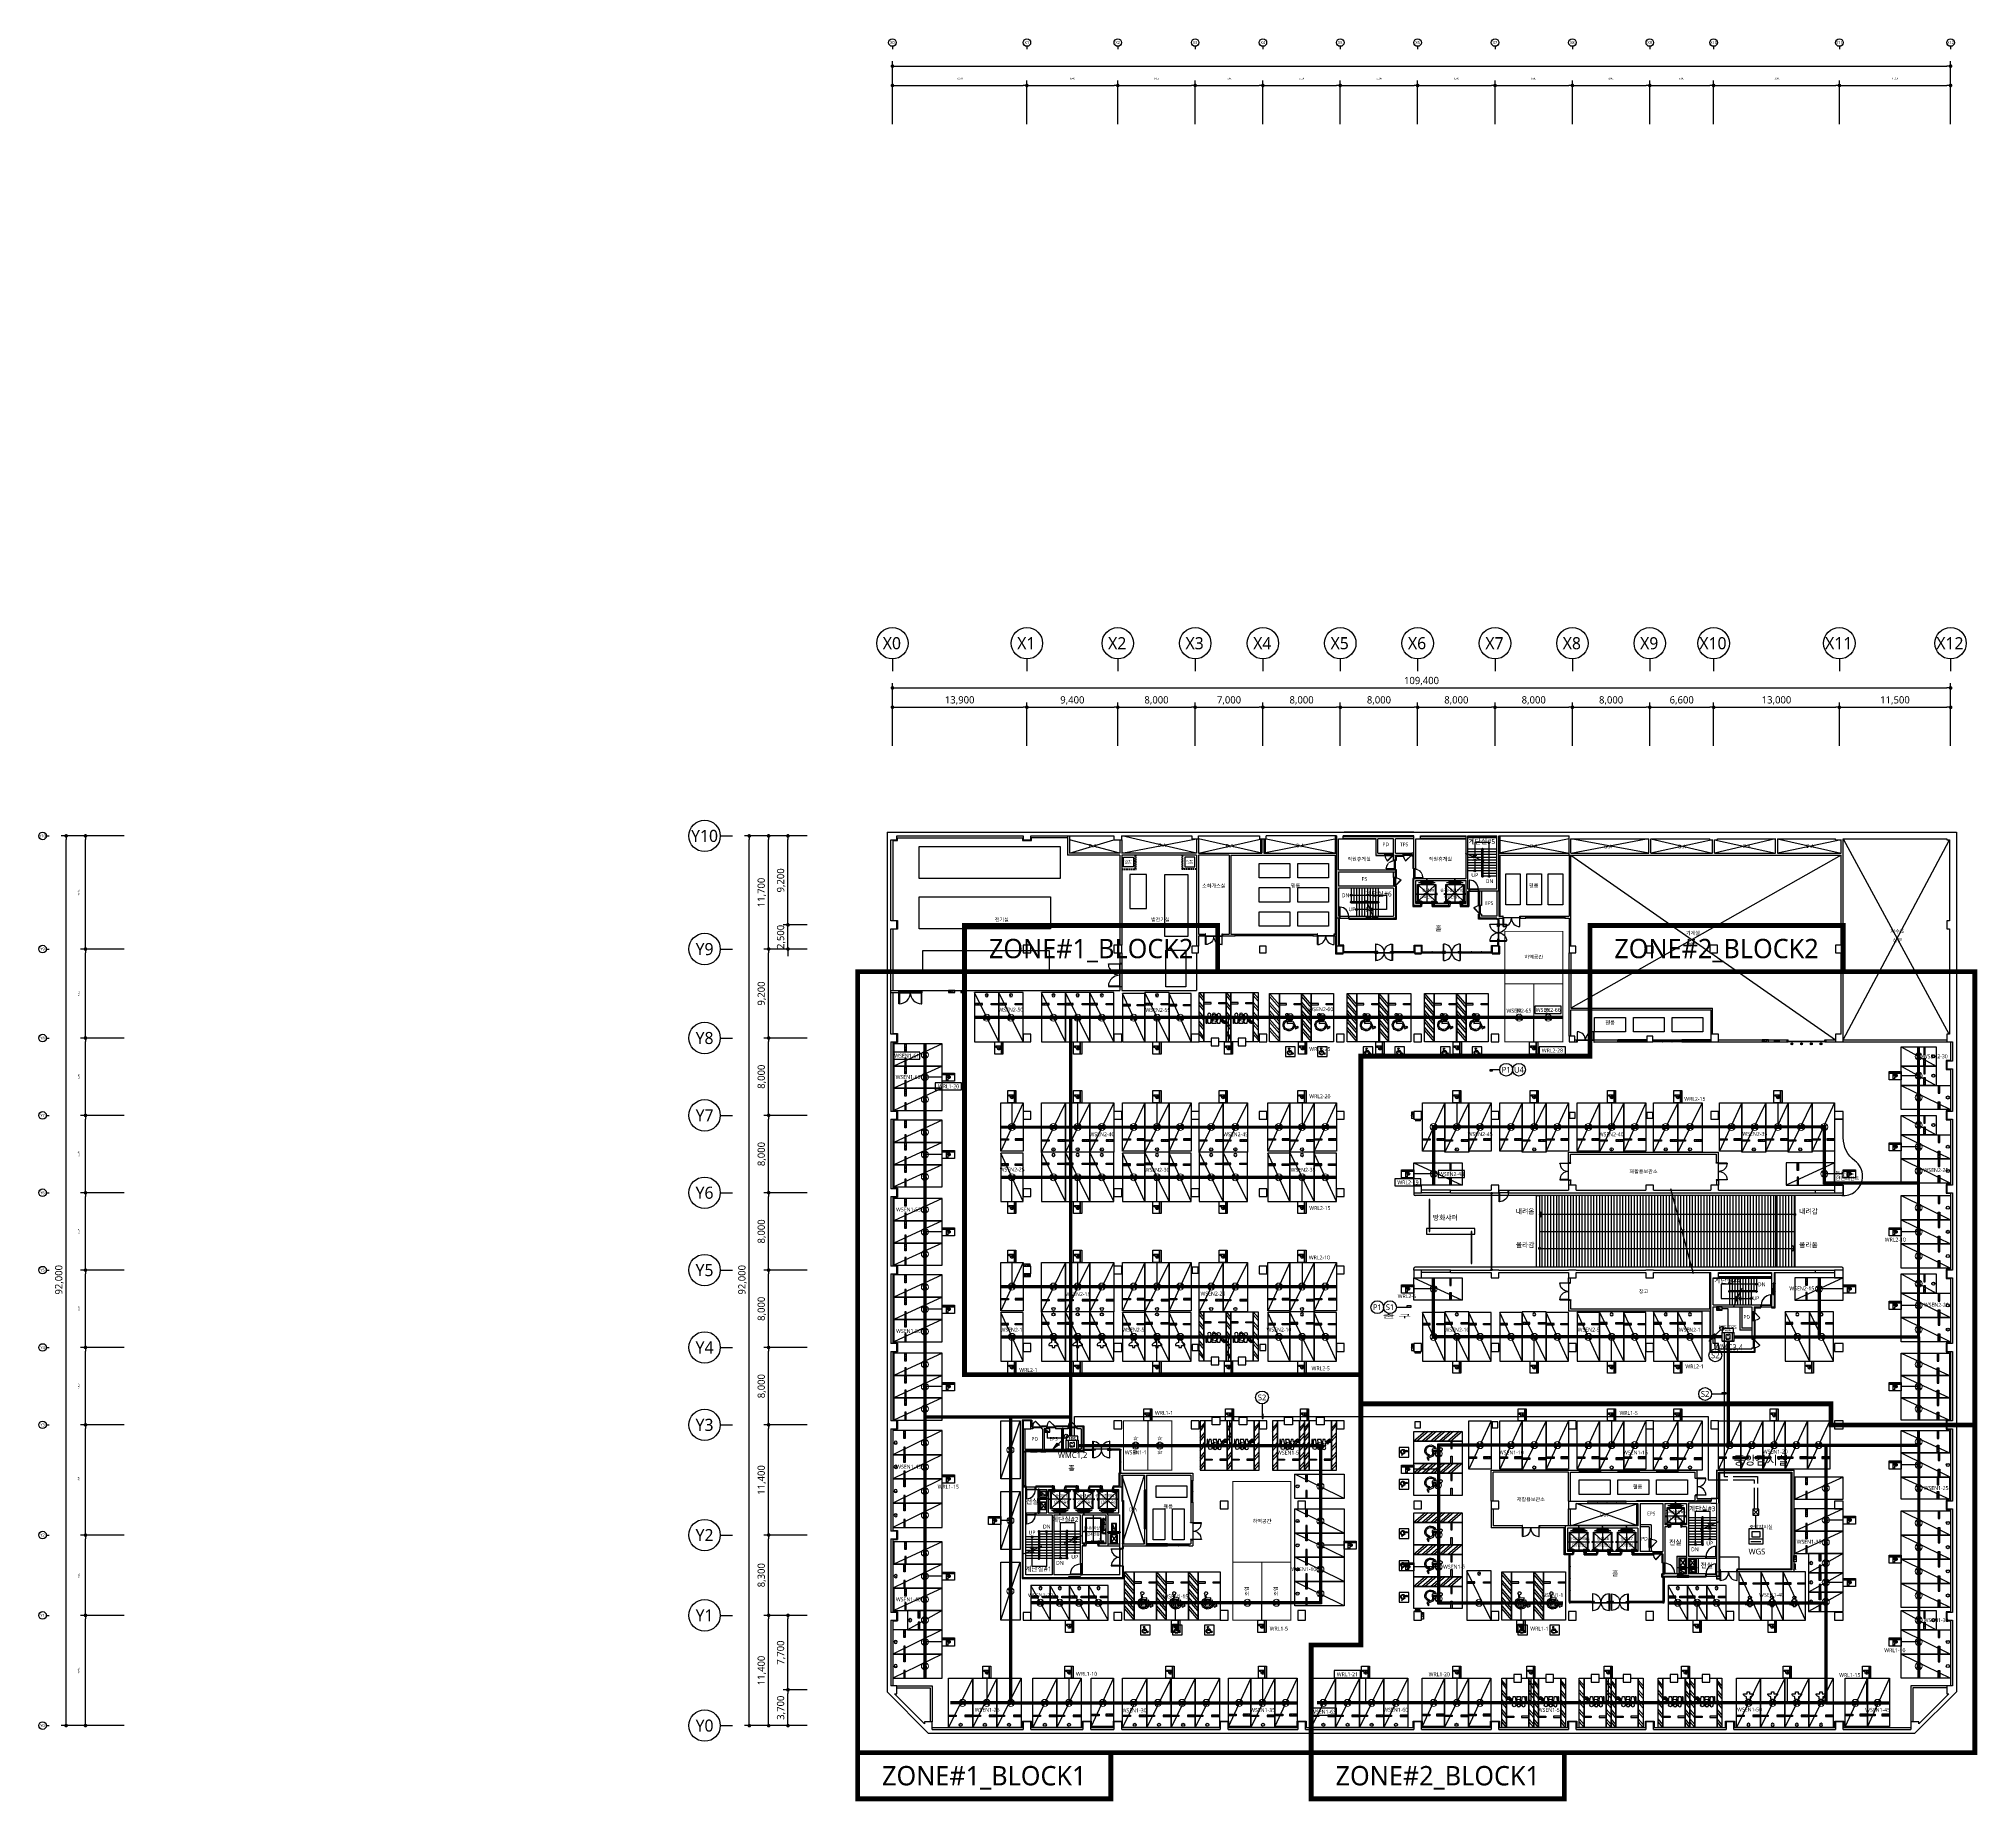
# Model space of a CAD drawing. Header units: millimetres. Extents: x -105683 to 94728, y -31127 to 151123.
import ezdxf
from ezdxf.enums import TextEntityAlignment as Align

# ---------------------------------------------------------------- set-up
doc = ezdxf.new("R2010")
doc.units = ezdxf.units.MM
for name, pattern in [('AUDIT_D_080121100638-0', [0]), ('HIDDEN', [9.525, 6.35, -3.175]), ('xr_plan$0$AXR-B3F$0$HIDDEN', [0.375, 0.25, -0.125]), ('xr_plan$0$HIDDEN', [9.525, 6.35, -3.175]), ('xr_plan$0$HIDDEN2', [4.7625, 3.175, -1.5875]), ('xr_plan$0$STD_HIDDEN', [3, 2, -1])]:
    doc.linetypes.add(name, pattern=pattern)
for name, color, linetype in [('DR LINE', 4, 'Continuous'), ('DR SYM', 6, 'Continuous'), ('e-plan', 9, 'Continuous'), ('E-TEXT', 6, 'Continuous'), ('구역', 5, 'Continuous'), ('레이스웨이', 3, 'Continuous'), ('만공차등', 6, 'Continuous'), ('유도배선', 6, 'Continuous')]:
    doc.layers.add(name, color=color, linetype=linetype)
doc.layers.add('초음파센서', color=1, linetype='AUDIT_D_080121100638-0', lineweight=13)
doc.styles.add('USUN', font='malgun_0.ttf')
doc.styles.add('xr_plan$0$USUN', font='malgun_0.ttf')
doc.styles.add('xr_plan$0$xr_plan$0$USUN', font='malgun_0.ttf')
doc.styles.add('xr_plan$0$신화문자', font='malgun_0.ttf', dxfattribs={"width": 0.9})
doc.styles.add('Xref-지하1층$0$USUN', font='malgun_0.ttf')
pattern_1 = [(90, (-266150, -187153.44), (-300, 6e-14), [])]

# ---------------------------------------------------------------- blocks, each defined once
blk = doc.blocks.new('_Dot')
at = {"layer": 'e-plan', "linetype": 'ByBlock', "lineweight": -2}
blk.add_line((-0.5, 0), (-1, 0), dxfattribs=at)
at = {"layer": 'e-plan', "linetype": 'ByBlock', "const_width": 0.5}
blk.add_lwpolyline([(-0.25, 0, 1), (0.25, 0, 1)], format="xyb", close=True, dxfattribs=at)
blk = doc.blocks.new('xr_plan$0$직각주차')
at = {"layer": 'e-plan'}
for p, q in [((2300, 5000), (0, 0)), ((0, 0), (0, 5000)), ((0, 5000), (2300, 5000)), ((2300, 5000), (2300, 0)), ((2300, 0), (0, 0)), ((300, 1125), (300, 1275)), ((550, 1125), (550, 1275)), ((1750, 1125), (1750, 1275)), ((2000, 1125), (2000, 1275))]:
    blk.add_line(p, q, dxfattribs=at)
for points in [[(800, 1275), (800, 1125), (50, 1125), (50, 1275)], [(2250, 1125), (2250, 1275), (1500, 1275), (1500, 1125)]]:
    blk.add_lwpolyline(points, close=True, dxfattribs=at)
for centre in [(175, 1200), (425, 1200), (675, 1200), (1625, 1200), (1875, 1200), (2125, 1200)]:
    blk.add_circle(centre, 15, dxfattribs=at)
blk = doc.blocks.new('xr_plan$0$확장형주차')
at = {"layer": 'e-plan', "linetype": 'Continuous'}
blk.add_line((2500, 5100), (0, 0), dxfattribs=at)
at = {"layer": 'e-plan'}
for p, q in [((0, 0), (0, 5100)), ((0, 5100), (2500, 5100)), ((2500, 5100), (2500, 0)), ((2500, 0), (0, 0)), ((300, 1125), (300, 1275)), ((550, 1125), (550, 1275)), ((1950, 1125), (1950, 1275)), ((2200, 1125), (2200, 1275))]:
    blk.add_line(p, q, dxfattribs=at)
for points in [[(800, 1275), (800, 1125), (50, 1125), (50, 1275)], [(2450, 1125), (2450, 1275), (1700, 1275), (1700, 1125)]]:
    blk.add_lwpolyline(points, close=True, dxfattribs=at)
for centre, radius in [((175, 1200), 15), ((425, 1200), 15), ((675, 1200), 15), ((1253, 285), 160), ((1825, 1200), 15), ((2075, 1200), 15), ((2325, 1200), 15)]:
    blk.add_circle(centre, radius, dxfattribs=at)
at = {"layer": 'e-plan', "style": 'xr_plan$0$신화문자', "width": 0.8}
blk.add_text('확', height=160, dxfattribs=at).set_placement((1253, 285), align=Align.MIDDLE_CENTER)
blk = doc.blocks.new('xr_plan$0$장애인용주차')
at = {"layer": 'e-plan'}
for p, q in [((955, 5714), (1010, 6060)), ((1010, 6060), (1242, 6043)), ((1242, 6043), (1358, 6285)), ((1289, 6221), (1256, 6153)), ((1382, 6217), (1273, 5990)), ((1358, 6285), (1473, 6230)), ((1451, 6184), (1382, 6217)), ((1473, 6230), (1451, 6184)), ((2300, 5000), (0, 5000)), ((0, 5000), (0, 0)), ((963, 5976), (954, 5920)), ((1038, 5912), (1015, 5768)), ((1209, 5900), (1038, 5912)), ((1053, 6005), (1046, 5962)), ((1046, 5962), (1213, 5951)), ((1273, 5990), (1053, 6005)), ((1213, 5951), (1209, 5900)), ((2300, 0), (2300, 5000)), ((693, 2892), (672, 2754)), ((675, 2238), (811, 3102)), ((811, 3102), (1391, 3062)), ((882, 2733), (825, 2373)), ((1309, 2703), (882, 2733)), ((919, 2967), (902, 2859)), ((902, 2859), (1318, 2830)), ((1468, 2929), (919, 2967)), ((1318, 2830), (1309, 2703)), ((1391, 3062), (1681, 3666)), ((1509, 3505), (1427, 3335)), ((1741, 3496), (1468, 2929)), ((1681, 3666), (1968, 3528)), ((1913, 3413), (1741, 3496)), ((1968, 3528), (1913, 3413)), ((0, 0), (2300, 0))]:
    blk.add_line(p, q, dxfattribs=at)
at = {"layer": 'e-plan', "linetype": 'Continuous'}
for p, q in [((-1000, 3831), (0, 5000)), ((-1000, 3524), (0, 4692)), ((-1000, 2950), (0, 4119)), ((-1000, 2643), (0, 3811)), ((-1000, 2069), (0, 3238)), ((-1000, 1762), (0, 2931)), ((-1000, 1189), (0, 2357)), ((-1000, 881), (0, 2050)), ((-1000, 308), (0, 1476)), ((-1000, 0), (0, 1169))]:
    blk.add_line(p, q, dxfattribs=at)
for points in [[(650, 6500), (1650, 6500), (1650, 5500), (650, 5500)], [(-1000, 5000), (-1000, 0), (0, 0), (0, 5000)], [(750, 1165), (750, 1035), (0, 1035), (0, 1165)], [(1550, 1165), (1550, 1035), (2300, 1035), (2300, 1165)]]:
    blk.add_lwpolyline(points, close=True, dxfattribs=at)
at = {"layer": 'e-plan'}
for centre, radius, start, end in [((1073, 6125), 237, 23.90758, 239.83566), ((1073, 6125), 186, 8.58069, 233.59323), ((1019, 5704), 64.2, 171.02732, 93.00277), ((969, 3265), 591, 23.90758, 239.83566), ((969, 3265), 464, 8.58069, 233.59323), ((833, 2213), 161, 171.02732, 93.00277)]:
    blk.add_arc(centre, radius, start, end, dxfattribs=at)
blk = doc.blocks.new('xr_plan$0$Dor_1800')
at = {"layer": 'e-plan'}
for points in [[(0, 125), (30, 125), (30, 85), (45, 85), (45, -35), (30, -125), (0, -125), (0, 125)], [(30, 125), (65, 125), (65, 995), (30, 995), (30, 125)], [(1770, 125), (1735, 125), (1735, 995), (1770, 995), (1770, 125)], [(1800, 125), (1770, 125), (1770, 85), (1755, 85), (1755, -35), (1770, -125), (1800, -125), (1800, 125)]]:
    blk.add_lwpolyline(points, dxfattribs=at)
for centre, start, end in [((30, 125), 0, 90), ((1770, 125), 90, 180)]:
    blk.add_arc(centre, 870, start, end, dxfattribs=at)
blk = doc.blocks.new('xr_plan$0$평행주차')
at = {"layer": 'e-plan'}
for p, q in [((2000, 6000), (0, 0)), ((0, 0), (0, 6000)), ((0, 6000), (2000, 6000)), ((2000, 6000), (2000, 0)), ((2000, 0), (0, 0))]:
    blk.add_line(p, q, dxfattribs=at)
blk = doc.blocks.new('xr_plan$0$노유자주차-1')
at = {"layer": 'e-plan', "linetype": 'Continuous'}
for p, q in [((684, 2800), (100, 3300)), ((992, 2800), (308, 3300)), ((1684, 2800), (1100, 3300)), ((1992, 2800), (1408, 3300)), ((2684, 2800), (2100, 3300)), ((2992, 2800), (2408, 3300)), ((3684, 2800), (3100, 3300)), ((3992, 2800), (3408, 3300)), ((4684, 2800), (4100, 3300)), ((4992, 2800), (4408, 3300)), ((684, 0), (100, 500)), ((992, 0), (308, 500)), ((1684, 0), (1100, 500)), ((1992, 0), (1408, 500)), ((2684, 0), (2100, 500)), ((2992, 0), (2408, 500)), ((3684, 0), (3100, 500)), ((3992, 0), (3408, 500)), ((4684, 0), (4100, 500)), ((4992, 0), (4408, 500))]:
    blk.add_line(p, q, dxfattribs=at)
for points in [[(-500, 1250), (-500, 2050), (300, 2050), (300, 1250)], [(-100, 2800), (5000, 2800), (5000, 3300), (-100, 3300)], [(3835, 2050), (3965, 2050), (3965, 2800), (3835, 2800)], [(-100, 0), (5000, 0), (5000, 500), (-100, 500)], [(3835, 1250), (3965, 1250), (3965, 500), (3835, 500)]]:
    blk.add_lwpolyline(points, close=True, dxfattribs=at)
for points in [[(-100, 1250), (-100, 500), (5000, 500), (5000, 2800), (-100, 2800), (-100, 2050)], [(2109, 2175), (1800, 2132)], [(1800, 2132), (1800, 1913)], [(1837, 2490), (2109, 2212)], [(2090, 2350), (1997, 2445)], [(2193, 2245), (2105, 2335)], [(2109, 2212), (2109, 2175)], [(2193, 2187), (2193, 2245)], [(2449, 2222), (2193, 2187)], [(2449, 1823), (2449, 2222)], [(1800, 1913), (2449, 1823)], [(1800, 1730), (1800, 1350), (2150, 1397)], [(1918, 1714), (1800, 1730)], [(2193, 1222), (1800, 1167), (1800, 948), (2449, 858), (2449, 1257), (2193, 1222)], [(2217, 1406), (2382, 1427)], [(2449, 1436), (2449, 1644), (2355, 1656)]]:
    blk.add_lwpolyline(points, dxfattribs=at)
for points in [[(1997, 2445, 3.7395358), (1837, 2490)], [(2105, 2335, 17.3719118), (2090, 2350)]]:
    blk.add_lwpolyline(points, format="xyb", dxfattribs=at)
for points in [[(1956, 2510, 1), (1956, 2703, 1), (1956, 2510)], [(2676, 1842, 1), (2676, 2203, 1), (2676, 1842)], [(1821, 812, 0.6677998), (1821, 750), (2356, 750, -0.9627071), (2355, 704), (2329, 704, 0.7142857), (2329, 643), (2355, 643, 0.9627071), (2361, 812)], [(2676, 877, -1), (2676, 1238, -1), (2676, 877)]]:
    blk.add_lwpolyline(points, format="xyb", close=True, dxfattribs=at)
for centre, radius in [((1956, 2607), 96.3), ((2698, 1540), 171)]:
    blk.add_circle(centre, radius, dxfattribs=at)
for centre, radius, start, end in [((2114, 1513), 281, 30.74809, 134.21498), ((2297, 1436), 152, 195.03693, 360), ((2297, 1436), 85.3, 201.01184, 354.02509)]:
    blk.add_arc(centre, radius, start, end, dxfattribs=at)
blk = doc.blocks.new('xr_plan$0$여성주차-2')
at = {"layer": 'e-plan', "linetype": 'Continuous'}
blk.add_line((2500, 0), (0, 5100), dxfattribs=at)
at = {"layer": 'e-plan'}
for p, q in [((0, 5100), (0, 0)), ((2500, 5100), (0, 5100)), ((2500, 0), (2500, 5100)), ((300, 3975), (300, 3825)), ((550, 3975), (550, 3825)), ((1060, 2120), (1060, 1916)), ((1342, 2194), (1158, 2194)), ((1440, 1916), (1440, 2120)), ((1950, 3975), (1950, 3825)), ((2200, 3975), (2200, 3825)), ((0, 0), (2500, 0)), ((754, 1703), (754, 1619)), ((754, 1619), (1125, 1619)), ((1125, 1619), (1125, 1400)), ((1125, 1400), (1375, 1400)), ((1375, 1400), (1375, 1619)), ((1375, 1619), (1746, 1619)), ((1746, 1619), (1746, 1703))]:
    blk.add_line(p, q, dxfattribs=at)
for points in [[(800, 3825), (800, 3975), (50, 3975), (50, 3825)], [(2450, 3975), (2450, 3825), (1700, 3825), (1700, 3975)]]:
    blk.add_lwpolyline(points, close=True, dxfattribs=at)
for centre, radius in [((1253, 4815), 160), ((175, 3900), 15), ((425, 3900), 15), ((675, 3900), 15), ((1825, 3900), 15), ((2075, 3900), 15), ((2325, 3900), 15)]:
    blk.add_circle(centre, radius, dxfattribs=at)
for centre, radius, start, end in [((1194, 2046), 153, 103.85517, 151.21889), ((1306, 2046), 153, 28.78111, 76.14483), ((1091, 1546), 372, 94.72134, 154.94395), ((1409, 1546), 372, 25.05605, 85.27866)]:
    blk.add_arc(centre, radius, start, end, dxfattribs=at)
blk.add_ellipse((1250, 2374), major_axis=(-173, 0), ratio=0.7054719, start_param=1.5707963, end_param=7.8539816, dxfattribs=at)
at = {"layer": 'e-plan', "style": 'xr_plan$0$신화문자', "text_generation_flag": 4, "width": 0.8}
blk.add_text('확', height=160, dxfattribs=at).set_placement((1253, 4815), align=Align.MIDDLE_CENTER)
blk = doc.blocks.new('xr_plan$0$여성주차-1')
at = {"layer": 'e-plan'}
for p, q in [((2300, 0), (0, 5000)), ((0, 5000), (0, 0)), ((2300, 5000), (0, 5000)), ((2300, 0), (2300, 5000)), ((300, 3875), (300, 3725)), ((550, 3875), (550, 3725)), ((960, 2120), (960, 1916)), ((1242, 2194), (1058, 2194)), ((1340, 1916), (1340, 2120)), ((1750, 3875), (1750, 3725)), ((2000, 3875), (2000, 3725)), ((0, 0), (2300, 0)), ((654, 1703), (654, 1619)), ((654, 1619), (1025, 1619)), ((1025, 1619), (1025, 1400)), ((1025, 1400), (1275, 1400)), ((1275, 1400), (1275, 1619)), ((1275, 1619), (1646, 1619)), ((1646, 1619), (1646, 1703))]:
    blk.add_line(p, q, dxfattribs=at)
for points in [[(800, 3725), (800, 3875), (50, 3875), (50, 3725)], [(2250, 3875), (2250, 3725), (1500, 3725), (1500, 3875)]]:
    blk.add_lwpolyline(points, close=True, dxfattribs=at)
for centre in [(175, 3800), (425, 3800), (675, 3800), (1625, 3800), (1875, 3800), (2125, 3800)]:
    blk.add_circle(centre, 15, dxfattribs=at)
for centre, radius, start, end in [((1094, 2046), 153, 103.85517, 151.21889), ((1206, 2046), 153, 28.78111, 76.14483), ((991, 1546), 372, 94.72134, 154.94395), ((1309, 1546), 372, 25.05605, 85.27866)]:
    blk.add_arc(centre, radius, start, end, dxfattribs=at)
blk.add_ellipse((1150, 2374), major_axis=(-173, 0), ratio=0.7054719, start_param=1.5707963, end_param=7.8539816, dxfattribs=at)
blk = doc.blocks.new('xr_plan$0$경형직각주차')
at = {"layer": 'e-plan', "linetype": 'Continuous'}
blk.add_line((2000, 3600), (0, 0), dxfattribs=at)
at = {"layer": 'e-plan'}
for p, q in [((0, 0), (0, 3600)), ((0, 3600), (2000, 3600)), ((2000, 3600), (2000, 0)), ((2000, 0), (0, 0)), ((300, 1125), (300, 1275)), ((550, 1125), (550, 1275)), ((1450, 1125), (1450, 1275)), ((1700, 1125), (1700, 1275))]:
    blk.add_line(p, q, dxfattribs=at)
for points in [[(800, 1275), (800, 1125), (50, 1125), (50, 1275)], [(1950, 1125), (1950, 1275), (1200, 1275), (1200, 1125)]]:
    blk.add_lwpolyline(points, close=True, dxfattribs=at)
for centre, radius in [((175, 1200), 15), ((425, 1200), 15), ((675, 1200), 15), ((1003, 285), 160), ((1325, 1200), 15), ((1575, 1200), 15), ((1825, 1200), 15)]:
    blk.add_circle(centre, radius, dxfattribs=at)
at = {"layer": 'e-plan', "style": 'xr_plan$0$신화문자', "width": 0.8}
blk.add_text('경', height=160, dxfattribs=at).set_placement((1003, 285), align=Align.MIDDLE_CENTER)
blk = doc.blocks.new('xr_plan$0$Dor_1000')
at = {"layer": 'e-plan'}
for points in [[(30, 125), (30, 85), (45, 85), (45, -35), (30, -125), (0, -125), (0, 125)], [(970, 125), (970, 85), (955, 85), (955, -35), (970, -125), (1000, -125), (1000, 125)]]:
    blk.add_lwpolyline(points, close=True, dxfattribs=at)
blk.add_lwpolyline([(30, 125), (65, 125), (65, 1065), (30, 1065), (30, 125)], dxfattribs=at)
blk.add_arc((30, 125), 940, 0, 90, dxfattribs=at)
blk = doc.blocks.new('xr_plan$0$AXR-B3F$0$A$C4A476E5C')
at = {"layer": 'e-plan'}
for points in [[(-8, 14), (22, 14), (22, 5), (4, 5), (4, -5), (22, -5), (22, -14), (-8, -14), (-8, -17), (-12, -17), (-12, -10), (-8, -10), (-8, 0), (-8, 10), (-12, 10), (-12, 17), (-8, 17), (-8, 14), (-8, 17)], [(0, -14), (0, 14)], [(23, 14), (1, 14)], [(4, 5), (26, 5)], [(23, -14), (1, -14)], [(26, -5), (4, -5)]]:
    blk.add_lwpolyline(points, dxfattribs=at)
for points in [[(23, 14), (23, 15, 0.4142136), (22, 16), (2, 16, 0.4142136), (1, 15), (1, 14)], [(20, 16, 0.3069022), (19, 17, 0.1083179), (12, 18, 0.10812), (5, 17, 0.3066858), (4, 16)], [(23, -14), (23, -15, -0.4142136), (22, -16), (2, -16, -0.4142136), (1, -15), (1, -14)], [(20, -16, -0.3069022), (19, -17, -0.1083179), (12, -18, -0.10812), (5, -17, -0.3066858), (4, -16)]]:
    blk.add_lwpolyline(points, format="xyb", dxfattribs=at)
at = {"layer": 'e-plan', "linetype": 'xr_plan$0$AXR-B3F$0$HIDDEN', "ltscale": 0.08}
for points in [[(4, -5), (3, -5), (3, 5), (4, 5)], [(7, 5), (7, 14)], [(7, -5), (7, 5)], [(17, 5), (17, 14)], [(17, -5), (17, 5)], [(7, -14), (7, -5)], [(17, -14), (17, -5)]]:
    blk.add_lwpolyline(points, dxfattribs=at)
blk.add_lwpolyline([(7, -6), (8, -6), (8, 12, -0.4142136), (9, 14), (11, 14, -0.4142136), (12, 12), (12, -6), (14, -6), (14, 12, -0.4142136), (16, 14), (17, 14)], format="xyb", dxfattribs=at)
blk = doc.blocks.new('xr_plan$0$AXR-B3F$0$A$C60F43BED')
at = {"layer": 'e-plan'}
blk.add_lwpolyline([(-10, 27), (-36, 27, 0.4142136), (-40, 22), (-40, -22, 0.4142136), (-36, -27), (-10, -27)], format="xyb", dxfattribs=at)
at = {"layer": 'e-plan', "linetype": 'xr_plan$0$AXR-B3F$0$HIDDEN', "ltscale": 0.08}
for points in [[(-10, -22), (-38, -22), (-38, 22), (-10, 22)], [(-10, 22), (0, 22), (0, -22), (-10, -22)]]:
    blk.add_lwpolyline(points, dxfattribs=at)
at = {"layer": 'e-plan'}
blk.add_lwpolyline([(-10, -27), (-10, 27)], dxfattribs=at)
blk = doc.blocks.new('xr_plan$0$ELEV')
at = {"layer": 'e-plan'}
for p, q in [((-950, -910), (-950, 890)), ((-950, 890), (950, 890)), ((900, 850), (-900, 850)), ((-900, 850), (-900, -850)), ((-900, 850), (900, -850)), ((-900, -850), (900, 850)), ((-858, 1080), (862, 1080)), ((-688, 1030), (-688, 1130)), ((-688, 1130), (-668, 1130)), ((-668, 1030), (-688, 1030)), ((-668, 1130), (-668, 1090)), ((-668, 1090), (-600, 1090)), ((-668, 1070), (-668, 1030)), ((-600, 1070), (-668, 1070)), ((600, 1190), (-600, 970)), ((-600, 1190), (600, 970)), ((-600, 1190), (-600, 970)), ((-100, 1190), (-600, 1190)), ((-600, 1090), (-600, 1070)), ((-600, 970), (-100, 970)), ((-100, 1190), (-100, 1215)), ((-100, 1215), (100, 1215)), ((-100, 970), (-100, 945)), ((-100, 945), (100, 945)), ((0, 910), (0, 1499)), ((0, 1451), (0, -1050)), ((100, 1215), (100, 1190)), ((600, 1190), (100, 1190)), ((100, 945), (100, 970)), ((100, 970), (600, 970)), ((600, 970), (600, 1190)), ((668, 1090), (600, 1090)), ((600, 1090), (600, 1070)), ((600, 1070), (668, 1070)), ((688, 1130), (668, 1130)), ((668, 1130), (668, 1090)), ((668, 1070), (668, 1030)), ((668, 1030), (688, 1030)), ((688, 1030), (688, 1130)), ((877, 347), (953, 347)), ((893, 457), (893, 207)), ((900, 457), (893, 457)), ((893, 457), (893, 243)), ((893, 207), (900, 207)), ((900, -850), (900, 850)), ((900, 257), (900, 457)), ((930, 257), (900, 437)), ((900, 257), (930, 437)), ((900, 257), (900, 207)), ((950, 890), (950, -910)), ((-1165, -105), (1122, -105)), ((-950, -910), (-1070, -910)), ((-1070, -980), (-1070, -910)), ((1070, -980), (-1070, -980)), ((-1070, -1005), (1070, -1005)), ((-1070, -1060), (-1070, -1005)), ((-570, -1060), (-1070, -1060)), ((-1068, -155), (-1068, -55)), ((-1068, -55), (-1047, -55)), ((-1047, -155), (-1068, -155)), ((-1047, -55), (-1047, -95)), ((-1047, -95), (-979, -95)), ((-979, -115), (-1047, -115)), ((-1047, -115), (-1047, -155)), ((-979, -95), (-979, -115)), ((-900, -850), (-500, -850)), ((-590, -843), (-810, -843)), ((-810, -843), (-810, -850)), ((-790, -850), (-810, -850)), ((-790, -850), (-610, -900)), ((-790, -900), (-610, -850)), ((-790, -850), (-590, -850)), ((-700, -827), (-700, -923)), ((-650, -1095), (-570, -1060)), ((-590, -850), (-590, -843)), ((-570, -1060), (-500, -1060)), ((-570, -1385), (-570, -1345)), ((-540, -1385), (-570, -1385)), ((-500, -1060), (-540, -1385)), ((-500, -910), (-530, -910)), ((-515, -915), (515, -915)), ((-515, -915), (-515, -950)), ((-515, -950), (515, -950)), ((-515, -1015), (515, -1015)), ((-515, -1015), (-515, -1050)), ((-515, -1050), (515, -1050)), ((-500, -850), (-500, -910)), ((0, -915), (0, -950)), ((0, -1005), (0, -1050)), ((500, -850), (500, -910)), ((500, -850), (900, -850)), ((500, -910), (530, -910)), ((500, -1060), (540, -1385)), ((570, -1060), (500, -1060)), ((515, -915), (515, -950)), ((515, -1015), (515, -1050)), ((540, -1385), (570, -1385)), ((1070, -1060), (570, -1060)), ((650, -1145), (570, -1060)), ((570, -1385), (570, -1345)), ((800, -1345), (650, -1145)), ((650, -1345), (800, -1145)), ((776, -1244), (676, -1375)), ((676, -1244), (776, -1375)), ((688, -1145), (763, -1145)), ((726, -1216), (726, -1418)), ((1070, -910), (950, -910)), ((1047, -95), (979, -95)), ((979, -95), (979, -115)), ((979, -115), (1047, -115)), ((1068, -55), (1047, -55)), ((1047, -55), (1047, -95)), ((1047, -115), (1047, -155)), ((1047, -155), (1068, -155)), ((1068, -155), (1068, -55)), ((1070, -910), (1070, -980)), ((1070, -1005), (1070, -1060))]:
    blk.add_line(p, q, dxfattribs=at)
for points in [[(-199, 1125), (201, 1125), (201, 1035), (-199, 1035)], [(930, 257), (930, 437), (900, 437), (900, 257)], [(-790, -900), (-610, -900), (-610, -850), (-790, -850)], [(-222, -60), (178, -60), (178, -150), (-222, -150)], [(650, -1345), (800, -1345), (800, -1145), (650, -1145)], [(783, -1375), (668, -1375), (668, -1389), (783, -1389)], [(676, -1375), (776, -1375), (776, -1244), (676, -1244)], [(776, -1375), (676, -1375), (676, -1244), (776, -1244)]]:
    blk.add_lwpolyline(points, close=True, dxfattribs=at)
blk = doc.blocks.new('xr_plan$0$ELEV-hp')
at = {"layer": 'e-plan'}
for p, q in [((-1098, 0), (1028, 0)), ((-1045, 1180), (-829, 1180)), ((-937, 1505), (-995, 1285)), ((-995, 1285), (-995, 1505)), ((-995, 1505), (-937, 1285)), ((-937, 1285), (-995, 1285)), ((-937, 1285), (-937, 1505)), ((-895, 1285), (-814, 1155)), ((-814, 1515), (-814, 1488)), ((-778, 1515), (-814, 1515)), ((-814, 1155), (-814, 1202)), ((-814, 1155), (441, 1155)), ((-745, 1234), (-778, 1515)), ((-770, 1155), (-770, 1234)), ((-770, 1234), (-745, 1234)), ((-750, -1337), (-750, 963)), ((-745, 1234), (-745, 1307)), ((-145, 1272), (-145, 942)), ((0, 1273), (0, -1696)), ((441, 1155), (1095, 1155)), ((495, 1515), (455, 1262)), ((455, 1307), (455, 1262)), ((525, 1262), (455, 1262)), ((475, 1010), (455, 1010)), ((455, 1010), (455, 963)), ((455, 963), (750, 963)), ((485, 1262), (1095, 1262)), ((528, 1515), (495, 1515)), ((525, 1262), (525, 1302)), ((525, 1262), (605, 1285)), ((528, 1515), (528, 1496)), ((720, 768), (819, 768)), ((750, -1337), (750, 963)), ((927, -145), (927, 201)), ((1255, 217), (936, 217)), ((936, 217), (936, 201)), ((936, 209), (1255, 209)), ((980, 148), (1255, 148)), ((1095, 1248), (1095, 1262)), ((1095, 1155), (1095, 1248)), ((1095, 1180), (1255, 1180)), ((1205, 217), (1205, 267)), ((1205, 267), (1255, 267)), ((1205, 85), (1205, 148)), ((1255, 85), (1205, 85)), ((1255, 85), (1255, 267)), ((1255, 148), (1255, 217)), ((-732, -528), (-833, -528)), ((750, -1337), (-750, -1337)), ((1237, -700), (840, -700)), ((875, -997), (875, -855)), ((900, -1245), (1255, -1245)), ((935, -145), (935, -162)), ((935, -155), (1255, -155)), ((935, -162), (1255, -162)), ((1255, -94), (980, -94)), ((1000, -1410), (1000, -55)), ((1125, -987), (1125, -855)), ((1205, -94), (1205, -39)), ((1205, -39), (1255, -39)), ((1205, -216), (1205, -162)), ((1255, -216), (1205, -216)), ((1205, -1238), (1205, -1170)), ((1205, -1170), (1255, -1170)), ((1205, -1367), (1205, -1306)), ((1255, -1367), (1205, -1367)), ((1255, -39), (1255, -216)), ((1255, -162), (1255, -94)), ((1255, -1170), (1255, -1367))]:
    blk.add_line(p, q, dxfattribs=at)
for points in [[(-918, 1505), (-1012, 1505), (-1012, 1512), (-918, 1512)], [(-918, -44), (-918, 44), (-911, 44), (-906, 5), (-892, 5), (-888, 8), (-829, 8), (-829, -8), (-888, -8), (-892, -5), (-906, -5), (-911, -44), (-918, -44)], [(-124, 1174), (-765, 1174), (-765, 1204), (-124, 1204)], [(-124, 1080), (-765, 1080), (-765, 1110), (-124, 1110)], [(475, 1244), (-165, 1244), (-165, 1214), (475, 1214)], [(-165, 1030), (475, 1030), (475, 1060), (-165, 1060)], [(918, -44), (918, 44), (911, 44), (906, 5), (892, 5), (888, 8), (829, 8), (829, -8), (888, -8), (892, -5), (906, -5), (911, -44), (918, -44)], [(918, -145), (980, -145), (980, 201), (918, 201)], [(-750, -697), (-816, -697), (-816, -359), (-750, -359)], [(-750, -733), (-746, -733), (-746, -325), (-750, -325)], [(875, -1150), (875, -250), (1125, -250), (1125, -1150)], [(900, -1306), (1255, -1306), (1255, -1238), (900, -1238)], [(961, -162), (1039, -162), (1039, -167), (1004, -170), (1004, -222), (1005, -224), (1005, -250), (995, -250), (995, -224), (996, -222), (996, -170), (961, -167), (961, -162)], [(962, -1238), (1039, -1238), (1039, -1233), (1004, -1230), (1004, -1178), (1005, -1176), (1005, -1150), (995, -1150), (995, -1176), (996, -1178), (996, -1230), (962, -1233), (962, -1238)]]:
    blk.add_lwpolyline(points, close=True, dxfattribs=at)
for points in [[(800, 701), (800, -1377), (-800, -1377), (-800, 1130), (1095, 1130), (1095, 1028), (800, 1028), (800, 701)], [(-762, 963), (-745, 963), (-745, 1060), (-762, 1060)], [(750, 849), (743, 849), (743, 689), (750, 689)], [(750, 835), (800, 835), (800, 701), (750, 701)]]:
    blk.add_lwpolyline(points, dxfattribs=at)
blk = doc.blocks.new('xr_plan$0$Dor_900_45')
at = {"layer": 'e-plan'}
for p, q in [((855, 10), (45, 10)), ((76, 50), (870, 50)), ((30, -50), (870, -50))]:
    blk.add_line(p, q, dxfattribs=at)
for points in [[(0, 50), (30, 50), (30, 10), (45, 10), (45, -10), (30, -50), (0, -50), (0, 50)], [(30, 50), (53, 27), (647, 621), (624, 644), (30, 50)], [(900, 50), (870, 50), (870, 10), (855, 10), (855, -10), (870, -50), (900, -50), (900, 50)]]:
    blk.add_lwpolyline(points, dxfattribs=at)
blk.add_arc((30, 50), 840, 0, 45, dxfattribs=at)
blk = doc.blocks.new('xr_plan$0$점자블럭 없는타입')
at = {"layer": 'e-plan'}
for p, q in [((104799, -634194), (104820, -634216)), ((104799, -634216), (104820, -634194)), ((106541, -634194), (106520, -634216)), ((106541, -634216), (106520, -634194))]:
    blk.add_line(p, q, dxfattribs=at)
for points in [[(104720, -634265), (104670, -634265), (104670, -634145), (104720, -634145), (104720, -634265)], [(104720, -634130), (104720, -634280), (105020, -634280), (105020, -634130), (104720, -634130)], [(106620, -634130), (106620, -634280), (106320, -634280), (106320, -634130), (106620, -634130)], [(106670, -634265), (106620, -634265), (106620, -634145), (106670, -634145), (106670, -634265)]]:
    blk.add_lwpolyline(points, dxfattribs=at)
for points in [[(104715, -634260), (104675, -634260), (104675, -634150), (104715, -634150)], [(104823, -634115), (104796, -634115), (104796, -635065), (104823, -635065)], [(104815, -634115), (104803, -634115), (104803, -635065), (104815, -635065)], [(106517, -634115), (106544, -634115), (106544, -635065), (106517, -635065)], [(106524, -634115), (106536, -634115), (106536, -635065), (106524, -635065)], [(106665, -634260), (106625, -634260), (106625, -634150), (106665, -634150)]]:
    blk.add_lwpolyline(points, close=True, dxfattribs=at)
at = {"layer": 'e-plan', "ltscale": 0.05}
for points in [[(104823, -634296), (104823, -633345), (104796, -633345), (104796, -634296)], [(106517, -634296), (106517, -633345), (106544, -633345), (106544, -634296)]]:
    blk.add_lwpolyline(points, close=True, dxfattribs=at)
at = {"layer": 'e-plan'}
for centre in [(104809, -634205), (106530, -634205)]:
    blk.add_circle(centre, 15, dxfattribs=at)
at = {"layer": 'e-plan', "ltscale": 0.1}
for centre, start, end in [((104812, -634206), 99.87451, 260.12118), ((106528, -634206), 279.87882, 80.12549)]:
    blk.add_arc(centre, 91.9, start, end, dxfattribs=at)
at = {"layer": 'e-plan', "ltscale": 0.05}
for centre, start, end in [((104809, -634205), 270.90041, 89.10324), ((106530, -634205), 90.89708, 269.09961)]:
    blk.add_arc(centre, 860, start, end, dxfattribs=at)
blk = doc.blocks.new('xr_plan$0$D-SS-1000')
at = {"layer": 'e-plan'}
for p, q in [((928, 956), (928, 1806)), ((939, 941), (929, 952)), ((929, 941), (939, 952)), ((940, 956), (940, 1806)), ((955, 897), (955, 997))]:
    blk.add_line(p, q, dxfattribs=at)
for points in [[(0, 897), (0, 997), (45, 997), (45, 897)], [(3, 900), (3, 994), (42, 994), (42, 900)], [(928, 1806), (940, 1806), (940, 956), (928, 956)], [(937, 1829), (937, 1836), (932, 1836), (932, 1829)], [(937, 933), (937, 926), (932, 926), (932, 933)], [(955, 897), (955, 997), (1000, 997), (1000, 897)], [(958, 900), (958, 994), (997, 994), (997, 900)]]:
    blk.add_lwpolyline(points, close=True, dxfattribs=at)
for points in [[(955, 997), (955, 897), (805, 897), (805, 997), (955, 997)], [(919, 1829), (949, 1829), (949, 933), (919, 933), (919, 1829)], [(940, 1801), (943, 1801), (943, 1829), (925, 1829), (925, 1801)], [(925, 1801), (928, 1801)], [(925, 961), (928, 961)], [(940, 961), (943, 961), (943, 933), (925, 933), (925, 961)]]:
    blk.add_lwpolyline(points, dxfattribs=at)
blk.add_circle((934, 947), 7.5, dxfattribs=at)
at = {"layer": 'e-plan', "linetype": 'xr_plan$0$HIDDEN2'}
blk.add_arc((934, 947), 889, 89.83888, 180.00023, dxfattribs=at)
blk = doc.blocks.new('xr_plan$0$ELEV-15')
at = {"layer": 'e-plan'}
for p, q in [((-900, -810), (-900, 790)), ((-900, 790), (900, 790)), ((850, 750), (-850, 750)), ((-850, 750), (-850, -750)), ((-850, 750), (850, -750)), ((-850, -750), (850, 750)), ((-826, 980), (795, 980)), ((-638, 930), (-638, 1030)), ((-638, 1030), (-618, 1030)), ((-618, 930), (-638, 930)), ((-618, 1030), (-618, 990)), ((-618, 990), (-550, 990)), ((-618, 970), (-618, 930)), ((-550, 970), (-618, 970)), ((550, 1090), (-550, 870)), ((-550, 1090), (550, 870)), ((-550, 1090), (-550, 870)), ((-100, 1090), (-550, 1090)), ((-550, 990), (-550, 970)), ((-550, 870), (-100, 870)), ((-100, 1090), (-100, 1115)), ((-100, 1115), (100, 1115)), ((-100, 870), (-100, 845)), ((-100, 845), (100, 845)), ((0, 810), (0, 1399)), ((0, 1351), (0, -950)), ((100, 1115), (100, 1090)), ((550, 1090), (100, 1090)), ((100, 845), (100, 870)), ((100, 870), (550, 870)), ((550, 870), (550, 1090)), ((618, 990), (550, 990)), ((550, 990), (550, 970)), ((550, 970), (618, 970)), ((638, 1030), (618, 1030)), ((618, 1030), (618, 990)), ((618, 970), (618, 930)), ((618, 930), (638, 930)), ((638, 930), (638, 1030)), ((827, 347), (903, 347)), ((843, 357), (843, 207)), ((850, 357), (843, 357)), ((843, 357), (843, 243)), ((843, 207), (850, 207)), ((850, -750), (850, 750)), ((850, 257), (850, 357)), ((880, 257), (850, 337)), ((850, 257), (880, 337)), ((850, 257), (850, 207)), ((900, 790), (900, -810)), ((-1115, -105), (1072, -105)), ((-900, -810), (-1020, -810)), ((-1020, -880), (-1020, -810)), ((1020, -880), (-1020, -880)), ((-1020, -905), (1020, -905)), ((-1020, -960), (-1020, -905)), ((-570, -960), (-1020, -960)), ((-1018, -155), (-1018, -55)), ((-1018, -55), (-997, -55)), ((-997, -155), (-1018, -155)), ((-997, -55), (-997, -95)), ((-997, -95), (-929, -95)), ((-929, -115), (-997, -115)), ((-997, -115), (-997, -155)), ((-929, -95), (-929, -115)), ((-850, -750), (-500, -750)), ((-590, -743), (-810, -743)), ((-810, -743), (-810, -750)), ((-790, -750), (-810, -750)), ((-790, -750), (-610, -800)), ((-790, -800), (-610, -750)), ((-790, -750), (-590, -750)), ((-700, -727), (-700, -823)), ((-650, -995), (-570, -960)), ((-590, -750), (-590, -743)), ((-570, -960), (-500, -960)), ((-570, -1235), (-570, -1195)), ((-540, -1235), (-570, -1235)), ((-500, -960), (-540, -1235)), ((-500, -810), (-530, -810)), ((-515, -815), (515, -815)), ((-515, -815), (-515, -850)), ((-515, -850), (515, -850)), ((-515, -915), (515, -915)), ((-515, -915), (-515, -950)), ((-515, -950), (515, -950)), ((-500, -750), (-500, -810)), ((0, -815), (0, -850)), ((0, -905), (0, -950)), ((500, -750), (500, -810)), ((500, -750), (850, -750)), ((500, -810), (530, -810)), ((500, -960), (540, -1235)), ((570, -960), (500, -960)), ((515, -815), (515, -850)), ((515, -915), (515, -950)), ((540, -1235), (570, -1235)), ((1020, -960), (570, -960)), ((650, -995), (570, -960)), ((570, -1235), (570, -1195)), ((800, -1195), (650, -995)), ((650, -1195), (800, -995)), ((776, -1094), (676, -1225)), ((676, -1094), (776, -1225)), ((688, -995), (763, -995)), ((726, -1066), (726, -1268)), ((1020, -810), (900, -810)), ((997, -95), (929, -95)), ((929, -95), (929, -115)), ((929, -115), (997, -115)), ((1018, -55), (997, -55)), ((997, -55), (997, -95)), ((997, -115), (997, -155)), ((997, -155), (1018, -155)), ((1018, -155), (1018, -55)), ((1020, -810), (1020, -880)), ((1020, -905), (1020, -960))]:
    blk.add_line(p, q, dxfattribs=at)
for points in [[(-199, 1025), (201, 1025), (201, 935), (-199, 935)], [(880, 257), (880, 337), (850, 337), (850, 257)], [(-790, -800), (-610, -800), (-610, -750), (-790, -750)], [(-200, -60), (200, -60), (200, -150), (-200, -150)], [(650, -1195), (800, -1195), (800, -995), (650, -995)], [(783, -1225), (668, -1225), (668, -1239), (783, -1239)], [(676, -1225), (776, -1225), (776, -1094), (676, -1094)], [(776, -1225), (676, -1225), (676, -1094), (776, -1094)]]:
    blk.add_lwpolyline(points, close=True, dxfattribs=at)
blk = doc.blocks.new('xr_plan$0$xr_plan$0$Dor_900_45')
at = {"layer": 'e-plan'}
for p, q in [((855, 10), (45, 10)), ((870, 50), (76, 50)), ((30, -50), (870, -50))]:
    blk.add_line(p, q, dxfattribs=at)
for points in [[(0, 50), (30, 50), (30, 10), (45, 10), (45, -10), (30, -50), (0, -50), (0, 50)], [(30, 50), (53, 27), (647, 621), (624, 644), (30, 50)], [(900, 50), (870, 50), (870, 10), (855, 10), (855, -10), (870, -50), (900, -50), (900, 50)]]:
    blk.add_lwpolyline(points, dxfattribs=at)
blk.add_arc((30, 50), 840, 0, 45, dxfattribs=at)
blk = doc.blocks.new('xr_plan$0$ELEV-20P-S')
at = {"layer": 'e-plan'}
for p, q in [((18245, 200453), (18395, 200253)), ((18395, 200453), (18245, 200253)), ((18269, 200408), (18369, 200539)), ((18369, 200408), (18269, 200539)), ((18319, 200380), (18319, 200582)), ((18505, 200443), (18475, 200443)), ((18475, 200443), (18475, 200403)), ((18545, 200118), (18505, 200443)), ((19545, 200118), (19585, 200443)), ((19585, 200443), (19615, 200443)), ((19615, 200443), (19615, 200403)), ((20210, 199163), (17923, 199163)), ((17975, 200118), (18475, 200118)), ((17975, 200063), (17975, 200118)), ((20115, 200063), (17975, 200063)), ((17975, 200038), (20115, 200038)), ((17975, 199968), (17975, 200038)), ((17975, 199968), (18095, 199968)), ((17998, 199213), (17977, 199213)), ((17977, 199213), (17977, 199113)), ((17977, 199113), (17998, 199113)), ((17998, 199173), (17998, 199213)), ((18066, 199173), (17998, 199173)), ((17998, 199153), (18066, 199153)), ((17998, 199113), (17998, 199153)), ((18066, 199153), (18066, 199173)), ((18168, 198712), (18091, 198712)), ((18095, 198168), (18095, 199968)), ((18115, 198802), (18145, 198622)), ((18145, 198802), (18115, 198622)), ((18145, 199908), (18145, 198208)), ((18545, 199908), (18145, 199908)), ((19945, 198208), (18145, 199908)), ((19945, 199908), (18145, 198208)), ((18152, 198852), (18145, 198852)), ((18145, 198802), (18145, 198852)), ((18145, 198802), (18145, 198602)), ((18145, 198602), (18152, 198602)), ((18152, 198602), (18152, 198852)), ((18152, 198602), (18152, 198815)), ((18357, 200253), (18281, 200253)), ((18475, 200203), (18475, 200118)), ((18475, 200118), (18545, 200118)), ((18545, 199968), (18515, 199968)), ((19560, 200108), (18530, 200108)), ((18530, 200073), (18530, 200108)), ((19560, 200073), (18530, 200073)), ((19560, 200008), (18530, 200008)), ((18530, 199973), (18530, 200008)), ((19560, 199973), (18530, 199973)), ((18545, 199908), (18545, 199968)), ((19045, 197608), (19045, 200108)), ((19045, 200063), (19045, 200108)), ((19045, 199973), (19045, 200008)), ((19615, 200118), (19545, 200118)), ((19545, 199908), (19545, 199968)), ((19545, 199968), (19575, 199968)), ((19945, 199908), (19545, 199908)), ((19560, 200073), (19560, 200108)), ((19560, 199973), (19560, 200008)), ((19615, 200206), (19615, 200118)), ((19615, 200118), (20115, 200118)), ((19835, 199908), (19635, 199908)), ((19635, 199908), (19635, 199901)), ((19635, 199901), (19855, 199901)), ((19835, 199908), (19655, 199958)), ((19835, 199958), (19655, 199908)), ((19745, 199885), (19745, 199982)), ((19835, 199908), (19855, 199908)), ((19855, 199901), (19855, 199908)), ((19945, 198208), (19945, 199908)), ((19995, 199968), (19995, 198168)), ((19995, 199968), (20115, 199968)), ((20024, 199173), (20092, 199173)), ((20024, 199153), (20024, 199173)), ((20092, 199153), (20024, 199153)), ((20092, 199213), (20113, 199213)), ((20092, 199173), (20092, 199213)), ((20092, 199113), (20092, 199153)), ((20113, 199113), (20092, 199113)), ((20113, 199213), (20113, 199113)), ((20115, 200118), (20115, 200063)), ((20115, 200038), (20115, 199968)), ((19995, 198168), (18095, 198168)), ((18145, 198208), (19945, 198208)), ((19903, 197978), (18183, 197978)), ((18356, 198028), (18356, 197928)), ((18376, 198028), (18356, 198028)), ((18356, 197928), (18376, 197928)), ((18376, 197988), (18376, 198028)), ((18444, 197988), (18376, 197988)), ((18376, 197968), (18444, 197968)), ((18376, 197928), (18376, 197968)), ((18444, 197968), (18444, 197988)), ((18445, 197868), (19644, 198088)), ((19644, 197868), (18445, 198088)), ((18445, 198088), (18445, 197868)), ((18945, 198088), (18445, 198088)), ((18445, 197868), (18945, 197868)), ((19145, 198113), (18945, 198113)), ((18945, 198113), (18945, 198088)), ((18945, 197843), (18945, 197868)), ((19145, 197843), (18945, 197843)), ((19045, 198148), (19045, 197560)), ((19145, 198088), (19145, 198113)), ((19644, 198088), (19145, 198088)), ((19145, 197868), (19145, 197843)), ((19145, 197868), (19644, 197868)), ((19644, 197868), (19644, 198088)), ((19644, 197988), (19712, 197988)), ((19644, 197968), (19644, 197988)), ((19712, 197968), (19644, 197968)), ((19712, 197988), (19712, 198028)), ((19712, 198028), (19732, 198028)), ((19712, 197928), (19712, 197968)), ((19732, 197928), (19712, 197928)), ((19732, 198028), (19732, 197928))]:
    blk.add_line(p, q, dxfattribs=at)
for points in [[(18395, 200453), (18245, 200453), (18245, 200253), (18395, 200253)], [(18262, 200539), (18376, 200539), (18376, 200553), (18262, 200553)], [(18369, 200539), (18269, 200539), (18269, 200408), (18369, 200408)], [(18269, 200539), (18369, 200539), (18369, 200408), (18269, 200408)], [(18115, 198802), (18115, 198622), (18145, 198622), (18145, 198802)], [(19266, 199118), (18866, 199118), (18866, 199208), (19266, 199208)], [(19835, 199958), (19655, 199958), (19655, 199908), (19835, 199908)], [(19244, 197933), (18844, 197933), (18844, 198023), (19244, 198023)]]:
    blk.add_lwpolyline(points, close=True, dxfattribs=at)
blk = doc.blocks.new('xr_plan$0$ELEV-20P-SS')
at = {"layer": 'e-plan'}
for p, q in [((-950, -910), (-950, 890)), ((-950, 890), (950, 890)), ((900, 850), (-900, 850)), ((-900, 850), (-900, -850)), ((-900, 850), (900, -850)), ((-900, -850), (900, 850)), ((-858, 1080), (862, 1080)), ((-688, 1030), (-688, 1130)), ((-688, 1130), (-668, 1130)), ((-668, 1030), (-688, 1030)), ((-668, 1130), (-668, 1090)), ((-668, 1090), (-600, 1090)), ((-668, 1070), (-668, 1030)), ((-600, 1070), (-668, 1070)), ((600, 1190), (-600, 970)), ((-600, 1190), (600, 970)), ((-600, 1190), (-600, 970)), ((-100, 1190), (-600, 1190)), ((-600, 1090), (-600, 1070)), ((-600, 970), (-100, 970)), ((-100, 1190), (-100, 1215)), ((-100, 1215), (100, 1215)), ((-100, 970), (-100, 945)), ((-100, 945), (100, 945)), ((0, 910), (0, 1499)), ((0, 1451), (0, -1050)), ((100, 1215), (100, 1190)), ((600, 1190), (100, 1190)), ((100, 945), (100, 970)), ((100, 970), (600, 970)), ((600, 970), (600, 1190)), ((668, 1090), (600, 1090)), ((600, 1090), (600, 1070)), ((600, 1070), (668, 1070)), ((688, 1130), (668, 1130)), ((668, 1130), (668, 1090)), ((668, 1070), (668, 1030)), ((668, 1030), (688, 1030)), ((688, 1030), (688, 1130)), ((877, 347), (953, 347)), ((893, 457), (893, 207)), ((900, 457), (893, 457)), ((893, 457), (893, 243)), ((893, 207), (900, 207)), ((900, -850), (900, 850)), ((900, 257), (900, 457)), ((930, 257), (900, 437)), ((900, 257), (930, 437)), ((900, 257), (900, 207)), ((950, 890), (950, -910)), ((-1165, -105), (1122, -105)), ((-950, -910), (-1070, -910)), ((-1070, -980), (-1070, -910)), ((1070, -980), (-1070, -980)), ((-1070, -1005), (1070, -1005)), ((-1070, -1060), (-1070, -1005)), ((-570, -1060), (-1070, -1060)), ((-1068, -155), (-1068, -55)), ((-1068, -55), (-1047, -55)), ((-1047, -155), (-1068, -155)), ((-1047, -55), (-1047, -95)), ((-1047, -95), (-979, -95)), ((-979, -115), (-1047, -115)), ((-1047, -115), (-1047, -155)), ((-979, -95), (-979, -115)), ((-900, -850), (-500, -850)), ((-590, -843), (-810, -843)), ((-810, -843), (-810, -850)), ((-790, -850), (-810, -850)), ((-790, -850), (-610, -900)), ((-790, -900), (-610, -850)), ((-790, -850), (-590, -850)), ((-700, -827), (-700, -923)), ((-590, -850), (-590, -843)), ((-570, -1060), (-500, -1060)), ((-570, -1147), (-570, -1060)), ((-570, -1385), (-570, -1345)), ((-540, -1385), (-570, -1385)), ((-500, -1060), (-540, -1385)), ((-500, -910), (-530, -910)), ((-515, -915), (515, -915)), ((-515, -915), (-515, -950)), ((-515, -950), (515, -950)), ((-515, -1015), (515, -1015)), ((-515, -1015), (-515, -1050)), ((-515, -1050), (515, -1050)), ((-500, -850), (-500, -910)), ((0, -915), (0, -950)), ((0, -1005), (0, -1050)), ((500, -850), (500, -910)), ((500, -850), (900, -850)), ((500, -910), (530, -910)), ((500, -1060), (540, -1385)), ((570, -1060), (500, -1060)), ((515, -915), (515, -950)), ((515, -1015), (515, -1050)), ((540, -1385), (570, -1385)), ((1070, -1060), (570, -1060)), ((570, -1145), (570, -1060)), ((570, -1385), (570, -1345)), ((800, -1345), (650, -1145)), ((650, -1345), (800, -1145)), ((776, -1300), (676, -1431)), ((676, -1300), (776, -1431)), ((688, -1195), (763, -1195)), ((726, -1272), (726, -1474)), ((1070, -910), (950, -910)), ((1047, -95), (979, -95)), ((979, -95), (979, -115)), ((979, -115), (1047, -115)), ((1068, -55), (1047, -55)), ((1047, -55), (1047, -95)), ((1047, -115), (1047, -155)), ((1047, -155), (1068, -155)), ((1068, -155), (1068, -55)), ((1070, -910), (1070, -980)), ((1070, -1005), (1070, -1060))]:
    blk.add_line(p, q, dxfattribs=at)
for points in [[(-199, 1125), (201, 1125), (201, 1035), (-199, 1035)], [(930, 257), (930, 437), (900, 437), (900, 257)], [(-790, -900), (-610, -900), (-610, -850), (-790, -850)], [(-222, -60), (178, -60), (178, -150), (-222, -150)], [(650, -1345), (800, -1345), (800, -1145), (650, -1145)], [(783, -1431), (668, -1431), (668, -1445), (783, -1445)], [(676, -1431), (776, -1431), (776, -1300), (676, -1300)], [(776, -1431), (676, -1431), (676, -1300), (776, -1300)]]:
    blk.add_lwpolyline(points, close=True, dxfattribs=at)
blk = doc.blocks.new('주열')
at = {"layer": 'e-plan'}
blk.add_line((0, -6.5), (0, -11.5), dxfattribs=at)
blk.add_circle((0, 0), 6.5, dxfattribs=at)
at = {"layer": 'e-plan', "style": 'USUN'}
blk.add_attdef('주열', text='', height=5, dxfattribs=at).set_placement((0, 0), align=Align.MIDDLE_CENTER)
blk = doc.blocks.new('Xref-지하1층')
at = {"layer": 'e-plan', "linetype": 'Continuous'}
h = blk.add_hatch(color=256, dxfattribs=at)
edge = h.paths.add_edge_path()
edge.add_line((35090, 72220), (35090, 72000))
edge.add_line((35090, 72000), (35316, 72075))
edge.add_arc((35420, 72110), 110, 18.43495, 198.43495, ccw=False)
edge.add_line((35524, 72145), (35750, 72220))
edge.add_line((35750, 72220), (35090, 72220))
h = blk.add_hatch(color=256, dxfattribs=at)
edge = h.paths.add_edge_path()
edge.add_line((-8097, 64620), (-8097, 64400))
edge.add_line((-8097, 64400), (-7872, 64475))
edge.add_arc((-7767, 64510), 110, 18.43495, 198.43495, ccw=False)
edge.add_line((-7663, 64545), (-7437, 64620))
edge.add_line((-7437, 64620), (-8097, 64620))
h = blk.add_hatch(color=256, dxfattribs=at)
edge = h.paths.add_edge_path()
edge.add_line((76016, 59520), (76016, 59300))
edge.add_line((76016, 59300), (76241, 59375))
edge.add_arc((76346, 59410), 110, 18.43495, 198.43495, ccw=False)
edge.add_line((76450, 59445), (76676, 59520))
edge.add_line((76676, 59520), (76016, 59520))
h = blk.add_hatch(color=256, dxfattribs=at)
edge = h.paths.add_edge_path()
edge.add_line((40000, 52030), (39780, 52030))
edge.add_line((39780, 52030), (39855, 51804))
edge.add_arc((39890, 51700), 110, -71.56505, 108.43495, ccw=False)
edge.add_line((39925, 51596), (40000, 51370))
edge.add_line((40000, 51370), (40000, 52030))
h = blk.add_hatch(dxfattribs=at)
h.set_pattern_fill('ANSI31', color=256, scale=300, angle=45)
h.set_pattern_definition(pattern_1)
h.paths.add_polyline_path([(53006, 43400), (55000, 43400), (55000, 36000), (53006, 36000)])
h = blk.add_hatch(dxfattribs=at)
h.set_pattern_fill('ANSI31', color=256, scale=300, angle=45)
h.set_pattern_definition([(90, (-265900, -185400), (-300, 6e-14), [])])
h.paths.add_polyline_path([(55000, 43400), (77400, 43400), (77400, 36000), (55000, 36000)])
h = blk.add_hatch(dxfattribs=at)
h.set_pattern_fill('ANSI31', color=256, scale=300, angle=45)
h.set_pattern_definition(pattern_1)
h.paths.add_polyline_path([(77400, 43400), (79400, 43400), (79400, 36000), (77400, 36000)])
at = {"layer": 'e-plan'}
h = blk.add_hatch(color=256, dxfattribs=at)
h.dxf.hatch_style = 1
h.paths.add_polyline_path([(53228, 41706), (53078, 41450), (53228, 41194), (53170, 41160), (53000, 41450), (53169, 41740)])
h = blk.add_hatch(color=256, dxfattribs=at)
h.dxf.hatch_style = 1
h.paths.add_polyline_path([(79172, 37694), (79322, 37950), (79172, 38205), (79230, 38239), (79400, 37950), (79231, 37660)])
at = {"layer": 'e-plan', "linetype": 'Continuous'}
h = blk.add_hatch(color=256, dxfattribs=at)
edge = h.paths.add_edge_path()
edge.add_line((330, 36100), (330, 36320))
edge.add_line((330, 36320), (104, 36245))
edge.add_arc((0, 36210), 110, -161.56505, 18.43495, ccw=False)
edge.add_line((-104, 36175), (-330, 36100))
edge.add_line((-330, 36100), (330, 36100))
h = blk.add_hatch(color=256, dxfattribs=at)
edge = h.paths.add_edge_path()
edge.add_line((77130, 33162), (77350, 33162))
edge.add_line((77350, 33162), (77275, 33388))
edge.add_arc((77240, 33492), 110, -251.56505, -71.56505, ccw=False)
edge.add_line((77205, 33597), (77130, 33822))
edge.add_line((77130, 33822), (77130, 33162))
h = blk.add_hatch(color=256, dxfattribs=at)
edge = h.paths.add_edge_path()
edge.add_line((40000, 28030), (39780, 28030))
edge.add_line((39780, 28030), (39855, 27804))
edge.add_arc((39890, 27700), 110, -71.56505, 108.43495, ccw=False)
edge.add_line((39925, 27596), (40000, 27370))
edge.add_line((40000, 27370), (40000, 28030))
h = blk.add_hatch(color=256, dxfattribs=at)
edge = h.paths.add_edge_path()
edge.add_line((389, 17120), (389, 16900))
edge.add_line((389, 16900), (614, 16975))
edge.add_arc((719, 17010), 110, 18.43495, 198.43495, ccw=False)
edge.add_line((823, 17045), (1049, 17120))
edge.add_line((1049, 17120), (389, 17120))
h = blk.add_hatch(color=256, dxfattribs=at)
edge = h.paths.add_edge_path()
edge.add_line((79300, 6200), (79520, 6200))
edge.add_line((79520, 6200), (79445, 5974))
edge.add_arc((79410, 5870), 110, 431.56505, 611.56505)
edge.add_line((79375, 5766), (79300, 5540))
edge.add_line((79300, 5540), (79300, 6200))
h = blk.add_hatch(color=256, dxfattribs=at)
edge = h.paths.add_edge_path()
edge.add_line((5500, 4020), (5500, 3800))
edge.add_line((5500, 3800), (5274, 3875))
edge.add_arc((5170, 3910), 110, 341.56505, 521.56505)
edge.add_line((5066, 3945), (4840, 4020))
edge.add_line((4840, 4020), (5500, 4020))
h = blk.add_hatch(color=256, dxfattribs=at)
edge = h.paths.add_edge_path()
edge.add_line((67228, 4170), (67228, 3950))
edge.add_line((67228, 3950), (67453, 4025))
edge.add_arc((67558, 4060), 110, 18.43495, 198.43495, ccw=False)
edge.add_line((67662, 4095), (67888, 4170))
edge.add_line((67888, 4170), (67228, 4170))
h = blk.add_hatch(color=256, dxfattribs=at)
edge = h.paths.add_edge_path()
edge.add_line((40800, 280), (41020, 280))
edge.add_line((41020, 280), (40945, 54))
edge.add_arc((40910, -50), 110, 431.56505, 611.56505)
edge.add_line((40875, -154), (40800, -380))
edge.add_line((40800, -380), (40800, 280))
at = {"layer": 'e-plan'}
for p, q in [((-13900, 162248), (-13900, 161948)), ((-13900, 154198), (-13900, 160698)), ((0, 162248), (0, 161948)), ((9400, 162248), (9400, 161948)), ((17400, 162248), (17400, 161948)), ((24400, 162248), (24400, 161948)), ((32400, 162248), (32400, 161948)), ((40400, 162248), (40400, 161948)), ((48400, 162248), (48400, 161948)), ((56400, 162248), (56400, 161948)), ((64400, 162248), (64400, 161948)), ((71000, 162248), (71000, 161948)), ((84000, 162248), (84000, 161948)), ((95500, 162248), (95500, 161948)), ((95500, 154198), (95500, 160698)), ((-13900, 154198), (-13900, 158698)), ((-13525, 160198), (95125, 160198)), ((0, 154198), (0, 158698)), ((0, 154198), (0, 158698)), ((9400, 154198), (9400, 158698)), ((9400, 154198, 0), (9400, 158698, 0)), ((17400, 154198, 0), (17400, 158698, 0)), ((17400, 154198, 0), (17400, 158698, 0)), ((24400, 154198, 0), (24400, 158698, 0)), ((24400, 154198), (24400, 158698)), ((32400, 154198), (32400, 158698)), ((32400, 154198), (32400, 158698)), ((40400, 154198), (40400, 158698)), ((40400, 154198), (40400, 158698)), ((48400, 154198), (48400, 158698)), ((48400, 154198), (48400, 158698)), ((56400, 154198), (56400, 158698)), ((56400, 154198), (56400, 158698)), ((64400, 154198), (64400, 158698)), ((64400, 154198), (64400, 158698)), ((71000, 154198), (71000, 158698)), ((71000, 154198), (71000, 158698)), ((84000, 154198), (84000, 158698)), ((84000, 154198), (84000, 158698)), ((95500, 154198), (95500, 158698)), ((-13525, 158198), (-375, 158198)), ((375, 158198), (9025, 158198)), ((9775, 158198, 0), (17025, 158198, 0)), ((17775, 158198, 0), (24025, 158198, 0)), ((24775, 158198), (32025, 158198)), ((32775, 158198), (40025, 158198)), ((40775, 158198), (48025, 158198)), ((48775, 158198), (56025, 158198)), ((56775, 158198), (64025, 158198)), ((64775, 158198), (70625, 158198)), ((71375, 158198), (83625, 158198)), ((84375, 158198), (95125, 158198)), ((-13900, 98900), (-13900, 97650)), ((0, 98900), (0, 97650)), ((9400, 98900), (9400, 97650)), ((17400, 98900), (17400, 97650)), ((24400, 98900), (24400, 97650)), ((32400, 98900), (32400, 97650)), ((40400, 98900), (40400, 97650)), ((48400, 98900), (48400, 97650)), ((56400, 98900), (56400, 97650)), ((64400, 98900), (64400, 97650)), ((71000, 98900), (71000, 97650)), ((84000, 98900), (84000, 97650)), ((95500, 98900), (95500, 97650)), ((-13900, 89900), (-13900, 96400)), ((95500, 89900), (95500, 96400)), ((-13900, 89900), (-13900, 94400)), ((-13525, 95900), (95125, 95900)), ((0, 89900), (0, 94400)), ((0, 89900), (0, 94400)), ((9400, 89900), (9400, 94400)), ((9400, 89900, 0), (9400, 94400, 0)), ((17400, 89900, 0), (17400, 94400, 0)), ((17400, 89900, 0), (17400, 94400, 0)), ((24400, 89900, 0), (24400, 94400, 0)), ((24400, 89900), (24400, 94400)), ((32400, 89900), (32400, 94400)), ((32400, 89900), (32400, 94400)), ((40400, 89900), (40400, 94400)), ((40400, 89900), (40400, 94400)), ((48400, 89900), (48400, 94400)), ((48400, 89900), (48400, 94400)), ((56400, 89900), (56400, 94400)), ((56400, 89900), (56400, 94400)), ((64400, 89900), (64400, 94400)), ((64400, 89900), (64400, 94400)), ((71000, 89900), (71000, 94400)), ((71000, 89900), (71000, 94400)), ((84000, 89900), (84000, 94400)), ((84000, 89900), (84000, 94400)), ((95500, 89900), (95500, 94400)), ((-13525, 93900), (-375, 93900)), ((375, 93900), (9025, 93900)), ((9775, 93900, 0), (17025, 93900, 0)), ((17775, 93900, 0), (24025, 93900, 0)), ((24775, 93900), (32025, 93900)), ((32775, 93900), (40025, 93900)), ((40775, 93900), (48025, 93900)), ((48775, 93900), (56025, 93900)), ((56775, 93900), (64025, 93900)), ((64775, 93900), (70625, 93900)), ((71375, 93900), (83625, 93900)), ((84375, 93900), (95125, 93900)), ((-101378, 80600), (-101078, 80600)), ((-93328, 80600), (-99828, 80600)), ((-99328, -11025), (-99328, 80225)), ((-93328, 80600), (-97828, 80600)), ((-97328, 69275), (-97328, 80225)), ((-22700, 80600), (-29200, 80600)), ((-28700, -11025), (-28700, 80225)), ((-22700, 80600), (-27200, 80600)), ((-26700, 69275), (-26700, 80225)), ((-22700, 80600), (-25200, 80600)), ((-24700, 71775), (-24700, 80225)), ((-14450, 81000), (-14450, -7897)), ((-14050, 80200), (-13450, 80200)), ((-14050, 71800), (-14050, 80200)), ((-13450, 80200), (-13450, 80600)), ((-13450, 80600), (-400, 80600)), ((-400, 80600), (-400, 80200)), ((-400, 80200), (400, 80200)), ((400, 80200), (400, 80600)), ((400, 80600), (9000, 80600)), ((9600, 78800), (4400, 80200)), ((4400, 78800), (9000, 80200)), ((17550, 78800), (9800, 80600)), ((9800, 78800), (17550, 80300)), ((24300, 78800), (17750, 80300)), ((17750, 78800), (24300, 80300)), ((24150, 80300), (24150, 78800)), ((32000, 80300), (24500, 78800)), ((24650, 80300), (24650, 78800)), ((24750, 80300), (32000, 78800)), ((31920, 78800), (31920, 80600)), ((56050, 80300), (48800, 78800)), ((48800, 80200), (56050, 78800)), ((48880, 80600), (48880, 78800)), ((56250, 78800), (64050, 80300)), ((64300, 78800), (56250, 80300)), ((64500, 80300), (70900, 78822)), ((70900, 80200), (64500, 78800)), ((77400, 80300), (71100, 78800)), ((71100, 80200), (77400, 78800)), ((77600, 80300), (84200, 78800)), ((84200, 80200), (77600, 78800)), ((84200, 78800), (84200, 80200)), ((84400, 69300), (84400, 80200)), ((95340, 60100), (84454, 80200)), ((95100, 80200), (95400, 80200)), ((95400, 80200), (95400, 71800)), ((96100, 81000), (96100, -7900)), ((31920, 70450), (31920, 78600)), ((37030, 78582), (37824, 78582)), ((37045, 78622), (37855, 78622)), ((38930, 78600), (39724, 78600)), ((38945, 78640), (39755, 78640)), ((48600, 79220), (45600, 79220)), ((47040, 78940), (45600, 78940)), ((47040, 78660), (45600, 78660)), ((47040, 78380), (45600, 78380)), ((47049, 79220), (47077, 79220)), ((47077, 76420), (47077, 79220)), ((47077, 76420), (47077, 79220)), ((47100, 76420), (47100, 79220)), ((47100, 76420), (47100, 79220)), ((47122, 76420), (47122, 79220)), ((47151, 79220), (47122, 79220)), ((47122, 76420), (47122, 79220)), ((48600, 78940), (47160, 78940)), ((48600, 78660), (47160, 78660)), ((48600, 78380), (47160, 78380)), ((48880, 78600), (48880, 72300)), ((84200, 78600), (56250, 62800)), ((56250, 78600), (83600, 59500)), ((84200, 69300), (84200, 78600)), ((84400, 59500), (95340, 80140)), ((38000, 77295), (38000, 78055)), ((38060, 76255), (38060, 75445)), ((38100, 77295), (38100, 78053)), ((38100, 76270), (38100, 75476)), ((40000, 76405), (40000, 77165)), ((40100, 77165), (40100, 76405)), ((47040, 78100), (45600, 78100)), ((47040, 77820), (45600, 77820)), ((47040, 77540), (45600, 77540)), ((47040, 77260), (45600, 77260)), ((47040, 76980), (45600, 76980)), ((47049, 76420), (47077, 76420)), ((48600, 76420), (47100, 76420)), ((47151, 76420), (47122, 76420)), ((48600, 78100), (47160, 78100)), ((48600, 77820), (47160, 77820)), ((48600, 77540), (47160, 77540)), ((48600, 77260), (47160, 77260)), ((48600, 76980), (47160, 76980)), ((48600, 76700), (47160, 76700)), ((33520, 75200), (33520, 73750)), ((33800, 75200), (33800, 73810)), ((34080, 75200), (34080, 73810)), ((34360, 75200), (34360, 73810)), ((34640, 75200), (34640, 73810)), ((34920, 75200), (34920, 73810)), ((35200, 75200), (35200, 73810)), ((35480, 75200), (35480, 73810)), ((35760, 75200), (35760, 73810)), ((36040, 75200), (36040, 73810)), ((36320, 75200), (36320, 72300)), ((45735, 74900), (46665, 74900)), ((45750, 75057), (46650, 75057)), ((46665, 75100), (45775, 75100)), ((-24700, 71775), (-24700, 72150)), ((33270, 72257), (32350, 72257)), ((32375, 72300), (33285, 72300)), ((33520, 73801), (33520, 73772)), ((33520, 73772), (36320, 73772)), ((33520, 73772), (36320, 73772)), ((33520, 73750), (36320, 73750)), ((33520, 73750), (36320, 73750)), ((33520, 73727), (36320, 73727)), ((33520, 73727), (36320, 73727)), ((33520, 73699), (33520, 73727)), ((34080, 73690), (34080, 72300)), ((34360, 73690), (34360, 72300)), ((34640, 73690), (34640, 72300)), ((34920, 73690), (34920, 72300)), ((35200, 73690), (35200, 72300)), ((35480, 73690), (35480, 72300)), ((35760, 73690), (35760, 72300)), ((36040, 73690), (36040, 72300)), ((36320, 73801), (36320, 73772)), ((36320, 73699), (36320, 73727)), ((46800, 73370), (46800, 72576)), ((46840, 73355), (46840, 72545)), ((51658, 72150), (51634, 72150)), ((51658, 72150), (51634, 72150)), ((51640, 72151), (51639, 72151)), ((51639, 72151), (51639, 72151)), ((51639, 72151), (51639, 72150)), ((51640, 72151), (51639, 72151)), ((51639, 72151), (51639, 72151)), ((51639, 72151), (51639, 72150)), ((51639, 72149), (51639, 72148)), ((51639, 72149), (51639, 72148)), ((51639, 72148), (51639, 72148)), ((51639, 72148), (51639, 72148)), ((51640, 72151), (51641, 72151)), ((51640, 72151), (51641, 72151)), ((51640, 72151), (51640, 72150)), ((51640, 72151), (51641, 72151)), ((51640, 72151), (51641, 72151)), ((51640, 72151), (51640, 72150)), ((51640, 72149), (51640, 72148)), ((51640, 72149), (51640, 72148)), ((51640, 72148), (51641, 72148)), ((51640, 72148), (51641, 72148)), ((51642, 72151), (51645, 72151)), ((51642, 72151), (51645, 72151)), ((51642, 72151), (51645, 72151)), ((51642, 72151), (51645, 72151)), ((51642, 72148), (51645, 72148)), ((51642, 72148), (51645, 72148)), ((55555, 72200), (51645, 72199)), ((55540, 72172), (51645, 72172)), ((51660, 72172), (51645, 72172)), ((51645, 72172), (51645, 72170)), ((51660, 72172), (51645, 72172)), ((51645, 72172), (51645, 72170)), ((51647, 72170), (51645, 72170)), ((51647, 72170), (51645, 72170)), ((55540, 72168), (51645, 72167)), ((51650, 72170), (51647, 72170)), ((51647, 72170), (51647, 72170)), ((51650, 72170), (51647, 72170)), ((51647, 72170), (51647, 72170)), ((51647, 72151), (51649, 72151)), ((51647, 72151), (51649, 72151)), ((51647, 72151), (51649, 72151)), ((51647, 72151), (51649, 72151)), ((51647, 72148), (51649, 72148)), ((51647, 72148), (51649, 72148)), ((51650, 72129), (51650, 72170)), ((51650, 72129), (51650, 72170)), ((51651, 72151), (51652, 72151)), ((51651, 72151), (51652, 72151)), ((51651, 72151), (51652, 72151)), ((51651, 72151), (51652, 72151)), ((51651, 72148), (51652, 72148)), ((51651, 72148), (51652, 72148)), ((51658, 72170), (51652, 72170)), ((51652, 72129), (51652, 72170)), ((51658, 72170), (51652, 72170)), ((51652, 72129), (51652, 72170)), ((51652, 72146), (51652, 72153)), ((51652, 72153), (51653, 72153)), ((51652, 72146), (51652, 72153)), ((51652, 72153), (51653, 72153)), ((51654, 72153), (51653, 72153)), ((51654, 72153), (51653, 72153)), ((51653, 72149), (51653, 72150)), ((51653, 72150), (51654, 72150)), ((51653, 72149), (51653, 72150)), ((51653, 72150), (51654, 72150)), ((51653, 72149), (51654, 72149)), ((51653, 72149), (51654, 72149)), ((51655, 72153), (51654, 72153)), ((51655, 72153), (51654, 72153)), ((51654, 72150), (51655, 72151)), ((51654, 72150), (51655, 72151)), ((51654, 72149), (51655, 72148)), ((51654, 72149), (51655, 72148)), ((51655, 72152), (51655, 72153)), ((51655, 72152), (51655, 72153)), ((51655, 72150), (51655, 72152)), ((51655, 72151), (51655, 72152)), ((51655, 72150), (51655, 72152)), ((51655, 72151), (51655, 72152)), ((51655, 72149), (51655, 72150)), ((51655, 72149), (51655, 72150)), ((51655, 72147), (51655, 72149)), ((51655, 72147), (51655, 72149)), ((51655, 72148), (51655, 72147)), ((51655, 72148), (51655, 72147)), ((51658, 72167), (51658, 72170)), ((51658, 72167), (51658, 72170)), ((51658, 72167), (51660, 72167)), ((51658, 72167), (51660, 72167)), ((51660, 72167), (51660, 72172)), ((51660, 72167), (51660, 72172)), ((52570, 72172), (52585, 72172)), ((52570, 72168), (52570, 72172)), ((52570, 72168), (52570, 72172)), ((52570, 72172), (52585, 72172)), ((52572, 72168), (52570, 72168)), ((52572, 72168), (52570, 72168)), ((52572, 72171), (52578, 72171)), ((52572, 72168), (52572, 72171)), ((52572, 72171), (52578, 72171)), ((52572, 72168), (52572, 72171)), ((52572, 72150), (52596, 72150)), ((52572, 72150), (52596, 72150)), ((52575, 72153), (52576, 72154)), ((52575, 72153), (52576, 72154)), ((52575, 72151), (52575, 72153)), ((52575, 72153), (52575, 72153)), ((52575, 72152), (52575, 72153)), ((52575, 72151), (52575, 72153)), ((52575, 72153), (52575, 72153)), ((52575, 72152), (52575, 72153)), ((52576, 72151), (52575, 72152)), ((52576, 72151), (52575, 72152)), ((52575, 72149), (52575, 72151)), ((52575, 72149), (52575, 72151)), ((52575, 72148), (52575, 72149)), ((52576, 72149), (52575, 72149)), ((52575, 72149), (52575, 72148)), ((52575, 72148), (52575, 72149)), ((52575, 72149), (52575, 72148)), ((52576, 72149), (52575, 72149)), ((52576, 72154), (52577, 72154)), ((52576, 72154), (52577, 72154)), ((52577, 72150), (52576, 72151)), ((52577, 72150), (52576, 72151)), ((52577, 72150), (52576, 72149)), ((52577, 72150), (52576, 72149)), ((52578, 72154), (52577, 72154)), ((52578, 72154), (52577, 72154)), ((52577, 72150), (52577, 72150)), ((52577, 72150), (52577, 72150)), ((52578, 72129), (52578, 72171)), ((52578, 72129), (52578, 72171)), ((52578, 72146), (52578, 72154)), ((52578, 72146), (52578, 72154)), ((52579, 72152), (52578, 72152)), ((52579, 72152), (52578, 72152)), ((52579, 72151), (52578, 72151)), ((52579, 72151), (52578, 72151)), ((52579, 72149), (52578, 72149)), ((52579, 72149), (52578, 72149)), ((52580, 72171), (52583, 72171)), ((52580, 72129), (52580, 72171)), ((52580, 72171), (52583, 72171)), ((52580, 72129), (52580, 72171)), ((52583, 72152), (52581, 72152)), ((52583, 72152), (52581, 72152)), ((52583, 72151), (52581, 72151)), ((52583, 72151), (52581, 72151)), ((52583, 72149), (52581, 72149)), ((52583, 72149), (52581, 72149)), ((52583, 72171), (52583, 72170)), ((52583, 72171), (52583, 72170)), ((52583, 72170), (52585, 72170)), ((52583, 72170), (52585, 72170)), ((52585, 72172), (52585, 72170)), ((52585, 72172), (52585, 72170)), ((52588, 72152), (52585, 72152)), ((52588, 72152), (52585, 72152)), ((52588, 72151), (52585, 72151)), ((52588, 72151), (52585, 72151)), ((52588, 72149), (52585, 72149)), ((52588, 72149), (52585, 72149)), ((52590, 72152), (52589, 72152)), ((52590, 72152), (52589, 72152)), ((52590, 72151), (52589, 72151)), ((52590, 72151), (52589, 72151)), ((52590, 72149), (52589, 72149)), ((52590, 72149), (52589, 72149)), ((52590, 72152), (52590, 72151)), ((52590, 72152), (52591, 72152)), ((52590, 72152), (52590, 72151)), ((52590, 72152), (52591, 72152)), ((52590, 72149), (52590, 72148)), ((52590, 72149), (52590, 72148)), ((52590, 72148), (52591, 72148)), ((52590, 72148), (52591, 72148)), ((52591, 72152), (52591, 72151)), ((52591, 72152), (52591, 72151)), ((52591, 72151), (52591, 72151)), ((52591, 72151), (52591, 72151)), ((52591, 72150), (52591, 72149)), ((52591, 72150), (52591, 72149)), ((52591, 72149), (52591, 72149)), ((52591, 72149), (52591, 72149)), ((52628, 72150), (52604, 72150)), ((52628, 72150), (52604, 72150)), ((52610, 72152), (52609, 72152)), ((52609, 72152), (52609, 72151)), ((52610, 72152), (52609, 72152)), ((52609, 72152), (52609, 72151)), ((52609, 72151), (52609, 72151)), ((52609, 72151), (52609, 72151)), ((52609, 72150), (52609, 72149)), ((52609, 72150), (52609, 72149)), ((52609, 72149), (52609, 72149)), ((52609, 72149), (52609, 72149)), ((52610, 72148), (52609, 72148)), ((52610, 72148), (52609, 72148)), ((52610, 72152), (52611, 72152)), ((52610, 72152), (52610, 72151)), ((52610, 72152), (52611, 72152)), ((52610, 72152), (52610, 72151)), ((52610, 72151), (52611, 72151)), ((52610, 72151), (52611, 72151)), ((52610, 72149), (52611, 72149)), ((52610, 72149), (52610, 72148)), ((52610, 72149), (52611, 72149)), ((52610, 72149), (52610, 72148)), ((52612, 72152), (52615, 72152)), ((52612, 72152), (52615, 72152)), ((52612, 72151), (52615, 72151)), ((52612, 72151), (52615, 72151)), ((52612, 72149), (52615, 72149)), ((52612, 72149), (52615, 72149)), ((52630, 72172), (52615, 72172)), ((52615, 72172), (52615, 72170)), ((52630, 72172), (52615, 72172)), ((52615, 72172), (52615, 72170)), ((52617, 72170), (52615, 72170)), ((52617, 72170), (52615, 72170)), ((52620, 72171), (52617, 72171)), ((52617, 72171), (52617, 72170)), ((52620, 72171), (52617, 72171)), ((52617, 72171), (52617, 72170)), ((52617, 72152), (52619, 72152)), ((52617, 72152), (52619, 72152)), ((52617, 72151), (52619, 72151)), ((52617, 72151), (52619, 72151)), ((52617, 72149), (52619, 72149)), ((52617, 72149), (52619, 72149)), ((52620, 72129), (52620, 72171)), ((52620, 72129), (52620, 72171)), ((52621, 72152), (52622, 72152)), ((52621, 72152), (52622, 72152)), ((52621, 72151), (52622, 72151)), ((52621, 72151), (52622, 72151)), ((52621, 72149), (52622, 72149)), ((52621, 72149), (52622, 72149)), ((52628, 72171), (52622, 72171)), ((52622, 72129), (52622, 72171)), ((52628, 72171), (52622, 72171)), ((52622, 72129), (52622, 72171)), ((52622, 72146), (52622, 72154)), ((52622, 72154), (52623, 72154)), ((52622, 72146), (52622, 72154)), ((52622, 72154), (52623, 72154)), ((52624, 72154), (52623, 72154)), ((52624, 72154), (52623, 72154)), ((52623, 72150), (52624, 72151)), ((52623, 72150), (52624, 72151)), ((52623, 72150), (52623, 72150)), ((52623, 72150), (52624, 72149)), ((52623, 72150), (52623, 72150)), ((52623, 72150), (52624, 72149)), ((52625, 72153), (52624, 72154)), ((52625, 72153), (52624, 72154)), ((52624, 72151), (52625, 72152)), ((52624, 72151), (52625, 72152)), ((52624, 72149), (52625, 72149)), ((52624, 72149), (52625, 72149)), ((52625, 72151), (52625, 72153)), ((52625, 72153), (52625, 72153)), ((52625, 72152), (52625, 72153)), ((52625, 72151), (52625, 72153)), ((52625, 72153), (52625, 72153)), ((52625, 72152), (52625, 72153)), ((52625, 72149), (52625, 72151)), ((52625, 72149), (52625, 72151)), ((52625, 72148), (52625, 72149)), ((52625, 72149), (52625, 72148)), ((52625, 72148), (52625, 72149)), ((52625, 72149), (52625, 72148)), ((52628, 72168), (52628, 72171)), ((52628, 72168), (52628, 72171)), ((52628, 72168), (52630, 72168)), ((52628, 72168), (52630, 72168)), ((52630, 72168), (52630, 72172)), ((52630, 72168), (52630, 72172)), ((53570, 72172), (53585, 72172)), ((53570, 72168), (53570, 72172)), ((53570, 72168), (53570, 72172)), ((53570, 72172), (53585, 72172)), ((53572, 72168), (53570, 72168)), ((53572, 72168), (53570, 72168)), ((53572, 72171), (53578, 72171)), ((53572, 72168), (53572, 72171)), ((53572, 72171), (53578, 72171)), ((53572, 72168), (53572, 72171)), ((53572, 72150), (53596, 72150)), ((53572, 72150), (53596, 72150)), ((53575, 72153), (53576, 72154)), ((53575, 72153), (53576, 72154)), ((53575, 72151), (53575, 72153)), ((53575, 72153), (53575, 72153)), ((53575, 72152), (53575, 72153)), ((53575, 72151), (53575, 72153)), ((53575, 72153), (53575, 72153)), ((53575, 72152), (53575, 72153)), ((53576, 72151), (53575, 72152)), ((53576, 72151), (53575, 72152)), ((53575, 72149), (53575, 72151)), ((53575, 72149), (53575, 72151)), ((53575, 72148), (53575, 72149)), ((53576, 72149), (53575, 72149)), ((53575, 72149), (53575, 72148)), ((53575, 72148), (53575, 72149)), ((53575, 72149), (53575, 72148)), ((53576, 72149), (53575, 72149)), ((53576, 72154), (53577, 72154)), ((53576, 72154), (53577, 72154)), ((53577, 72150), (53576, 72151)), ((53577, 72150), (53576, 72151)), ((53577, 72150), (53576, 72149)), ((53577, 72150), (53576, 72149)), ((53578, 72154), (53577, 72154)), ((53578, 72154), (53577, 72154)), ((53577, 72150), (53577, 72150)), ((53577, 72150), (53577, 72150)), ((53578, 72129), (53578, 72171)), ((53578, 72129), (53578, 72171)), ((53578, 72146), (53578, 72154)), ((53578, 72146), (53578, 72154)), ((53579, 72152), (53578, 72152)), ((53579, 72152), (53578, 72152)), ((53579, 72151), (53578, 72151)), ((53579, 72151), (53578, 72151)), ((53579, 72149), (53578, 72149)), ((53579, 72149), (53578, 72149)), ((53580, 72171), (53583, 72171)), ((53580, 72129), (53580, 72171)), ((53580, 72171), (53583, 72171)), ((53580, 72129), (53580, 72171)), ((53583, 72152), (53581, 72152)), ((53583, 72152), (53581, 72152)), ((53583, 72151), (53581, 72151)), ((53583, 72151), (53581, 72151)), ((53583, 72149), (53581, 72149)), ((53583, 72149), (53581, 72149)), ((53583, 72171), (53583, 72170)), ((53583, 72171), (53583, 72170)), ((53583, 72170), (53585, 72170)), ((53583, 72170), (53585, 72170)), ((53585, 72172), (53585, 72170)), ((53585, 72172), (53585, 72170)), ((53588, 72152), (53585, 72152)), ((53588, 72152), (53585, 72152)), ((53588, 72151), (53585, 72151)), ((53588, 72151), (53585, 72151)), ((53588, 72149), (53585, 72149)), ((53588, 72149), (53585, 72149)), ((53590, 72152), (53589, 72152)), ((53590, 72152), (53589, 72152)), ((53590, 72151), (53589, 72151)), ((53590, 72151), (53589, 72151)), ((53590, 72149), (53589, 72149)), ((53590, 72149), (53589, 72149)), ((53590, 72152), (53590, 72151)), ((53590, 72152), (53591, 72152)), ((53590, 72152), (53590, 72151)), ((53590, 72152), (53591, 72152)), ((53590, 72149), (53590, 72148)), ((53590, 72149), (53590, 72148)), ((53590, 72148), (53591, 72148)), ((53590, 72148), (53591, 72148)), ((53591, 72152), (53591, 72151)), ((53591, 72152), (53591, 72151)), ((53591, 72151), (53591, 72151)), ((53591, 72151), (53591, 72151)), ((53591, 72150), (53591, 72149)), ((53591, 72150), (53591, 72149)), ((53591, 72149), (53591, 72149)), ((53591, 72149), (53591, 72149)), ((53628, 72150), (53604, 72150)), ((53628, 72150), (53604, 72150)), ((53610, 72152), (53609, 72152)), ((53609, 72152), (53609, 72151)), ((53610, 72152), (53609, 72152)), ((53609, 72152), (53609, 72151)), ((53609, 72151), (53609, 72151)), ((53609, 72151), (53609, 72151)), ((53609, 72150), (53609, 72149)), ((53609, 72150), (53609, 72149)), ((53609, 72149), (53609, 72149)), ((53609, 72149), (53609, 72149)), ((53610, 72148), (53609, 72148)), ((53610, 72148), (53609, 72148)), ((53610, 72152), (53611, 72152)), ((53610, 72152), (53610, 72151)), ((53610, 72152), (53611, 72152)), ((53610, 72152), (53610, 72151)), ((53610, 72151), (53611, 72151)), ((53610, 72151), (53611, 72151)), ((53610, 72149), (53611, 72149)), ((53610, 72149), (53610, 72148)), ((53610, 72149), (53611, 72149)), ((53610, 72149), (53610, 72148)), ((53612, 72152), (53615, 72152)), ((53612, 72152), (53615, 72152)), ((53612, 72151), (53615, 72151)), ((53612, 72151), (53615, 72151)), ((53612, 72149), (53615, 72149)), ((53612, 72149), (53615, 72149)), ((53630, 72172), (53615, 72172)), ((53615, 72172), (53615, 72170)), ((53630, 72172), (53615, 72172)), ((53615, 72172), (53615, 72170)), ((53617, 72170), (53615, 72170)), ((53617, 72170), (53615, 72170)), ((53620, 72171), (53617, 72171)), ((53617, 72171), (53617, 72170)), ((53620, 72171), (53617, 72171)), ((53617, 72171), (53617, 72170)), ((53617, 72152), (53619, 72152)), ((53617, 72152), (53619, 72152)), ((53617, 72151), (53619, 72151)), ((53617, 72151), (53619, 72151)), ((53617, 72149), (53619, 72149)), ((53617, 72149), (53619, 72149)), ((53620, 72129), (53620, 72171)), ((53620, 72129), (53620, 72171)), ((53621, 72152), (53622, 72152)), ((53621, 72152), (53622, 72152)), ((53621, 72151), (53622, 72151)), ((53621, 72151), (53622, 72151)), ((53621, 72149), (53622, 72149)), ((53621, 72149), (53622, 72149)), ((53628, 72171), (53622, 72171)), ((53622, 72129), (53622, 72171)), ((53628, 72171), (53622, 72171)), ((53622, 72129), (53622, 72171)), ((53622, 72146), (53622, 72154)), ((53622, 72154), (53623, 72154)), ((53622, 72146), (53622, 72154)), ((53622, 72154), (53623, 72154)), ((53624, 72154), (53623, 72154)), ((53624, 72154), (53623, 72154)), ((53623, 72150), (53624, 72151)), ((53623, 72150), (53624, 72151)), ((53623, 72150), (53623, 72150)), ((53623, 72150), (53624, 72149)), ((53623, 72150), (53623, 72150)), ((53623, 72150), (53624, 72149)), ((53625, 72153), (53624, 72154)), ((53625, 72153), (53624, 72154)), ((53624, 72151), (53625, 72152)), ((53624, 72151), (53625, 72152)), ((53624, 72149), (53625, 72149)), ((53624, 72149), (53625, 72149)), ((53625, 72151), (53625, 72153)), ((53625, 72153), (53625, 72153)), ((53625, 72152), (53625, 72153)), ((53625, 72151), (53625, 72153)), ((53625, 72153), (53625, 72153)), ((53625, 72152), (53625, 72153)), ((53625, 72149), (53625, 72151)), ((53625, 72149), (53625, 72151)), ((53625, 72148), (53625, 72149)), ((53625, 72149), (53625, 72148)), ((53625, 72148), (53625, 72149)), ((53625, 72149), (53625, 72148)), ((53628, 72168), (53628, 72171)), ((53628, 72168), (53628, 72171)), ((53628, 72168), (53630, 72168)), ((53628, 72168), (53630, 72168)), ((53630, 72168), (53630, 72172)), ((53630, 72168), (53630, 72172)), ((54570, 72172), (54585, 72172)), ((54570, 72168), (54570, 72172)), ((54570, 72168), (54570, 72172)), ((54570, 72172), (54585, 72172)), ((54572, 72168), (54570, 72168)), ((54572, 72168), (54570, 72168)), ((54572, 72171), (54578, 72171)), ((54572, 72168), (54572, 72171)), ((54572, 72171), (54578, 72171)), ((54572, 72168), (54572, 72171)), ((54572, 72150), (54596, 72150)), ((54572, 72150), (54596, 72150)), ((54575, 72153), (54576, 72154)), ((54575, 72153), (54576, 72154)), ((54575, 72151), (54575, 72153)), ((54575, 72153), (54575, 72153)), ((54575, 72152), (54575, 72153)), ((54575, 72151), (54575, 72153)), ((54575, 72153), (54575, 72153)), ((54575, 72152), (54575, 72153)), ((54576, 72151), (54575, 72152)), ((54576, 72151), (54575, 72152)), ((54575, 72149), (54575, 72151)), ((54575, 72149), (54575, 72151)), ((54575, 72148), (54575, 72149)), ((54576, 72149), (54575, 72149)), ((54575, 72149), (54575, 72148)), ((54575, 72148), (54575, 72149)), ((54575, 72149), (54575, 72148)), ((54576, 72149), (54575, 72149)), ((54576, 72154), (54577, 72154)), ((54576, 72154), (54577, 72154)), ((54577, 72150), (54576, 72151)), ((54577, 72150), (54576, 72151)), ((54577, 72150), (54576, 72149)), ((54577, 72150), (54576, 72149)), ((54578, 72154), (54577, 72154)), ((54578, 72154), (54577, 72154)), ((54577, 72150), (54577, 72150)), ((54577, 72150), (54577, 72150)), ((54578, 72129), (54578, 72171)), ((54578, 72129), (54578, 72171)), ((54578, 72146), (54578, 72154)), ((54578, 72146), (54578, 72154)), ((54579, 72152), (54578, 72152)), ((54579, 72152), (54578, 72152)), ((54579, 72151), (54578, 72151)), ((54579, 72151), (54578, 72151)), ((54579, 72149), (54578, 72149)), ((54579, 72149), (54578, 72149)), ((54580, 72171), (54583, 72171)), ((54580, 72129), (54580, 72171)), ((54580, 72171), (54583, 72171)), ((54580, 72129), (54580, 72171)), ((54583, 72152), (54581, 72152)), ((54583, 72152), (54581, 72152)), ((54583, 72151), (54581, 72151)), ((54583, 72151), (54581, 72151)), ((54583, 72149), (54581, 72149)), ((54583, 72149), (54581, 72149)), ((54583, 72171), (54583, 72170)), ((54583, 72171), (54583, 72170)), ((54583, 72170), (54585, 72170)), ((54583, 72170), (54585, 72170)), ((54585, 72172), (54585, 72170)), ((54585, 72172), (54585, 72170)), ((54588, 72152), (54585, 72152)), ((54588, 72152), (54585, 72152)), ((54588, 72151), (54585, 72151)), ((54588, 72151), (54585, 72151)), ((54588, 72149), (54585, 72149)), ((54588, 72149), (54585, 72149)), ((54590, 72152), (54589, 72152)), ((54590, 72152), (54589, 72152)), ((54590, 72151), (54589, 72151)), ((54590, 72151), (54589, 72151)), ((54590, 72149), (54589, 72149)), ((54590, 72149), (54589, 72149)), ((54590, 72152), (54590, 72151)), ((54590, 72152), (54591, 72152)), ((54590, 72152), (54590, 72151)), ((54590, 72152), (54591, 72152)), ((54590, 72149), (54590, 72148)), ((54590, 72149), (54590, 72148)), ((54590, 72148), (54591, 72148)), ((54590, 72148), (54591, 72148)), ((54591, 72152), (54591, 72151)), ((54591, 72152), (54591, 72151)), ((54591, 72151), (54591, 72151)), ((54591, 72151), (54591, 72151)), ((54591, 72150), (54591, 72149)), ((54591, 72150), (54591, 72149)), ((54591, 72149), (54591, 72149)), ((54591, 72149), (54591, 72149)), ((54628, 72150), (54604, 72150)), ((54628, 72150), (54604, 72150)), ((54610, 72152), (54609, 72152)), ((54609, 72152), (54609, 72151)), ((54610, 72152), (54609, 72152)), ((54609, 72152), (54609, 72151)), ((54609, 72151), (54609, 72151)), ((54609, 72151), (54609, 72151)), ((54609, 72150), (54609, 72149)), ((54609, 72150), (54609, 72149)), ((54609, 72149), (54609, 72149)), ((54609, 72149), (54609, 72149)), ((54610, 72148), (54609, 72148)), ((54610, 72148), (54609, 72148)), ((54610, 72152), (54611, 72152)), ((54610, 72152), (54610, 72151)), ((54610, 72152), (54611, 72152)), ((54610, 72152), (54610, 72151)), ((54610, 72151), (54611, 72151)), ((54610, 72151), (54611, 72151)), ((54610, 72149), (54611, 72149)), ((54610, 72149), (54610, 72148)), ((54610, 72149), (54611, 72149)), ((54610, 72149), (54610, 72148)), ((54612, 72152), (54615, 72152)), ((54612, 72152), (54615, 72152)), ((54612, 72151), (54615, 72151)), ((54612, 72151), (54615, 72151)), ((54612, 72149), (54615, 72149)), ((54612, 72149), (54615, 72149)), ((54630, 72172), (54615, 72172)), ((54615, 72172), (54615, 72170)), ((54630, 72172), (54615, 72172)), ((54615, 72172), (54615, 72170)), ((54617, 72170), (54615, 72170)), ((54617, 72170), (54615, 72170)), ((54620, 72171), (54617, 72171)), ((54617, 72171), (54617, 72170)), ((54620, 72171), (54617, 72171)), ((54617, 72171), (54617, 72170)), ((54617, 72152), (54619, 72152)), ((54617, 72152), (54619, 72152)), ((54617, 72151), (54619, 72151)), ((54617, 72151), (54619, 72151)), ((54617, 72149), (54619, 72149)), ((54617, 72149), (54619, 72149)), ((54620, 72129), (54620, 72171)), ((54620, 72129), (54620, 72171)), ((54621, 72152), (54622, 72152)), ((54621, 72152), (54622, 72152)), ((54621, 72151), (54622, 72151)), ((54621, 72151), (54622, 72151)), ((54621, 72149), (54622, 72149)), ((54621, 72149), (54622, 72149)), ((54628, 72171), (54622, 72171)), ((54622, 72129), (54622, 72171)), ((54628, 72171), (54622, 72171)), ((54622, 72129), (54622, 72171)), ((54622, 72146), (54622, 72154)), ((54622, 72154), (54623, 72154)), ((54622, 72146), (54622, 72154)), ((54622, 72154), (54623, 72154)), ((54624, 72154), (54623, 72154)), ((54624, 72154), (54623, 72154)), ((54623, 72150), (54624, 72151)), ((54623, 72150), (54624, 72151)), ((54623, 72150), (54623, 72150)), ((54623, 72150), (54624, 72149)), ((54623, 72150), (54623, 72150)), ((54623, 72150), (54624, 72149)), ((54625, 72153), (54624, 72154)), ((54625, 72153), (54624, 72154)), ((54624, 72151), (54625, 72152)), ((54624, 72151), (54625, 72152)), ((54624, 72149), (54625, 72149)), ((54624, 72149), (54625, 72149)), ((54625, 72151), (54625, 72153)), ((54625, 72153), (54625, 72153)), ((54625, 72152), (54625, 72153)), ((54625, 72151), (54625, 72153)), ((54625, 72153), (54625, 72153)), ((54625, 72152), (54625, 72153)), ((54625, 72149), (54625, 72151)), ((54625, 72149), (54625, 72151)), ((54625, 72148), (54625, 72149)), ((54625, 72149), (54625, 72148)), ((54625, 72148), (54625, 72149)), ((54625, 72149), (54625, 72148)), ((54628, 72168), (54628, 72171)), ((54628, 72168), (54628, 72171)), ((54628, 72168), (54630, 72168)), ((54628, 72168), (54630, 72168)), ((54630, 72168), (54630, 72172)), ((54630, 72168), (54630, 72172)), ((55540, 72168), (55540, 72172)), ((55540, 72172), (55555, 72172)), ((55540, 72168), (55540, 72172)), ((55540, 72172), (55555, 72172)), ((55542, 72168), (55540, 72168)), ((55542, 72168), (55540, 72168)), ((55542, 72171), (55548, 72171)), ((55542, 72168), (55542, 72171)), ((55542, 72171), (55548, 72171)), ((55542, 72168), (55542, 72171)), ((55542, 72150), (55566, 72150)), ((55542, 72150), (55566, 72150)), ((55545, 72153), (55546, 72154)), ((55545, 72153), (55546, 72154)), ((55545, 72151), (55545, 72153)), ((55545, 72153), (55545, 72153)), ((55545, 72152), (55545, 72153)), ((55545, 72151), (55545, 72153)), ((55545, 72153), (55545, 72153)), ((55545, 72152), (55545, 72153)), ((55546, 72151), (55545, 72152)), ((55546, 72151), (55545, 72152)), ((55545, 72149), (55545, 72151)), ((55545, 72149), (55545, 72151)), ((55545, 72148), (55545, 72149)), ((55546, 72149), (55545, 72149)), ((55545, 72149), (55545, 72148)), ((55545, 72148), (55545, 72149)), ((55546, 72149), (55545, 72149)), ((55545, 72149), (55545, 72148)), ((55546, 72154), (55547, 72154)), ((55546, 72154), (55547, 72154)), ((55547, 72150), (55546, 72151)), ((55547, 72150), (55546, 72151)), ((55547, 72150), (55546, 72149)), ((55547, 72150), (55546, 72149)), ((55548, 72154), (55547, 72154)), ((55548, 72154), (55547, 72154)), ((55547, 72150), (55547, 72150)), ((55547, 72150), (55547, 72150)), ((55548, 72129), (55548, 72171)), ((55548, 72129), (55548, 72171)), ((55548, 72146), (55548, 72154)), ((55548, 72146), (55548, 72154)), ((55549, 72152), (55548, 72152)), ((55549, 72152), (55548, 72152)), ((55549, 72151), (55548, 72151)), ((55549, 72151), (55548, 72151)), ((55549, 72149), (55548, 72149)), ((55549, 72149), (55548, 72149)), ((55550, 72171), (55553, 72171)), ((55550, 72129), (55550, 72171)), ((55550, 72171), (55553, 72171)), ((55550, 72129), (55550, 72171)), ((55553, 72152), (55551, 72152)), ((55553, 72152), (55551, 72152)), ((55553, 72151), (55551, 72151)), ((55553, 72151), (55551, 72151)), ((55553, 72149), (55551, 72149)), ((55553, 72149), (55551, 72149)), ((55553, 72171), (55553, 72170)), ((55553, 72171), (55553, 72170)), ((55553, 72170), (55555, 72170)), ((55553, 72170), (55555, 72170)), ((55555, 72200), (55600, 72200)), ((55555, 72172), (55555, 72170)), ((55555, 72172), (55555, 72170)), ((55558, 72152), (55555, 72152)), ((55558, 72152), (55555, 72152)), ((55558, 72151), (55555, 72151)), ((55558, 72151), (55555, 72151)), ((55558, 72149), (55555, 72149)), ((55558, 72149), (55555, 72149)), ((55557, 72198), (55598, 72198)), ((55560, 72152), (55559, 72152)), ((55560, 72152), (55559, 72152)), ((55560, 72151), (55559, 72151)), ((55560, 72151), (55559, 72151)), ((55560, 72149), (55559, 72149)), ((55560, 72149), (55559, 72149)), ((55560, 72152), (55560, 72151)), ((55560, 72152), (55561, 72152)), ((55560, 72152), (55560, 72151)), ((55560, 72152), (55561, 72152)), ((55560, 72149), (55560, 72148)), ((55560, 72149), (55560, 72148)), ((55560, 72148), (55561, 72148)), ((55560, 72148), (55561, 72148)), ((55561, 72152), (55561, 72151)), ((55561, 72152), (55561, 72151)), ((55561, 72151), (55561, 72151)), ((55561, 72151), (55561, 72151)), ((55561, 72150), (55561, 72149)), ((55561, 72150), (55561, 72149)), ((55561, 72149), (55561, 72149)), ((55561, 72149), (55561, 72149)), ((-22700, 71400), (-25200, 71400)), ((-22700, 71400), (-25200, 71400)), ((-24700, 68900), (-24700, 71400)), ((-13450, 71800), (-14050, 71800)), ((-14050, 60100), (-14050, 71000)), ((-14050, 71000), (-13450, 71000)), ((-13450, 71000), (-13450, 71800)), ((18455, 70253), (20195, 70253)), ((18455, 70238), (20195, 70238)), ((21608, 70300), (21584, 70300)), ((21608, 70300), (21584, 70300)), ((21590, 70302), (21589, 70302)), ((21589, 70302), (21589, 70301)), ((21590, 70302), (21589, 70302)), ((21589, 70302), (21589, 70301)), ((21589, 70301), (21589, 70301)), ((21589, 70301), (21589, 70301)), ((21589, 70300), (21589, 70299)), ((21589, 70300), (21589, 70299)), ((21589, 70299), (21589, 70299)), ((21589, 70299), (21589, 70299)), ((21590, 70298), (21589, 70298)), ((21590, 70298), (21589, 70298)), ((21590, 70302), (21591, 70302)), ((21590, 70302), (21590, 70301)), ((21590, 70302), (21591, 70302)), ((21590, 70302), (21590, 70301)), ((21590, 70301), (21591, 70301)), ((21590, 70301), (21591, 70301)), ((21590, 70299), (21591, 70299)), ((21590, 70299), (21590, 70298)), ((21590, 70299), (21591, 70299)), ((21590, 70299), (21590, 70298)), ((21590, 70298), (21591, 70298)), ((21590, 70298), (21591, 70298)), ((21592, 70302), (21595, 70302)), ((21592, 70302), (21595, 70302)), ((21592, 70301), (21595, 70301)), ((21592, 70301), (21595, 70301)), ((21592, 70299), (21595, 70299)), ((21592, 70299), (21595, 70299)), ((21592, 70298), (21595, 70298)), ((21592, 70298), (21595, 70298)), ((25505, 70350), (21595, 70350)), ((25490, 70322), (21595, 70322)), ((21610, 70322), (21595, 70322)), ((21595, 70322), (21595, 70320)), ((21610, 70322), (21595, 70322)), ((21595, 70322), (21595, 70320)), ((21597, 70320), (21595, 70320)), ((21597, 70320), (21595, 70320)), ((25490, 70318), (21595, 70318)), ((25490, 70282), (21595, 70282)), ((21595, 70280), (21595, 70278)), ((21597, 70280), (21595, 70280)), ((21595, 70280), (21595, 70278)), ((21597, 70280), (21595, 70280)), ((25490, 70278), (21595, 70278)), ((21595, 70278), (21610, 70278)), ((21595, 70278), (21610, 70278)), ((25505, 70250), (21595, 70250)), ((21600, 70321), (21597, 70321)), ((21597, 70321), (21597, 70320)), ((21600, 70321), (21597, 70321)), ((21597, 70321), (21597, 70320)), ((21597, 70302), (21599, 70302)), ((21597, 70302), (21599, 70302)), ((21597, 70301), (21599, 70301)), ((21597, 70301), (21599, 70301)), ((21597, 70299), (21599, 70299)), ((21597, 70299), (21599, 70299)), ((21597, 70298), (21599, 70298)), ((21597, 70298), (21599, 70298)), ((21597, 70280), (21597, 70279)), ((21597, 70280), (21597, 70279)), ((21597, 70279), (21600, 70279)), ((21597, 70279), (21600, 70279)), ((21600, 70279), (21600, 70321)), ((21600, 70279), (21600, 70321)), ((21601, 70302), (21602, 70302)), ((21601, 70302), (21602, 70302)), ((21601, 70301), (21602, 70301)), ((21601, 70301), (21602, 70301)), ((21601, 70299), (21602, 70299)), ((21601, 70299), (21602, 70299)), ((21601, 70298), (21602, 70298)), ((21601, 70298), (21602, 70298)), ((21608, 70321), (21602, 70321)), ((21602, 70279), (21602, 70321)), ((21608, 70321), (21602, 70321)), ((21602, 70279), (21602, 70321)), ((21602, 70296), (21602, 70304)), ((21602, 70304), (21603, 70304)), ((21602, 70296), (21602, 70304)), ((21602, 70304), (21603, 70304)), ((21603, 70296), (21602, 70296)), ((21603, 70296), (21602, 70296)), ((21602, 70279), (21608, 70279)), ((21602, 70279), (21608, 70279)), ((21604, 70304), (21603, 70304)), ((21604, 70304), (21603, 70304)), ((21603, 70300), (21604, 70301)), ((21603, 70300), (21604, 70301)), ((21603, 70300), (21603, 70300)), ((21603, 70300), (21604, 70299)), ((21603, 70300), (21603, 70300)), ((21603, 70300), (21604, 70299)), ((21603, 70296), (21604, 70296)), ((21603, 70296), (21604, 70296)), ((21605, 70303), (21604, 70304)), ((21605, 70303), (21604, 70304)), ((21604, 70301), (21605, 70302)), ((21604, 70301), (21605, 70302)), ((21604, 70299), (21605, 70299)), ((21604, 70299), (21605, 70299)), ((21604, 70296), (21605, 70297)), ((21604, 70296), (21605, 70297)), ((21605, 70301), (21605, 70303)), ((21605, 70303), (21605, 70303)), ((21605, 70302), (21605, 70303)), ((21605, 70301), (21605, 70303)), ((21605, 70303), (21605, 70303)), ((21605, 70302), (21605, 70303)), ((21605, 70299), (21605, 70301)), ((21605, 70299), (21605, 70301)), ((21605, 70298), (21605, 70299)), ((21605, 70299), (21605, 70298)), ((21605, 70298), (21605, 70299)), ((21605, 70299), (21605, 70298)), ((21605, 70297), (21605, 70298)), ((21605, 70297), (21605, 70298)), ((21608, 70318), (21608, 70321)), ((21608, 70318), (21608, 70321)), ((21608, 70318), (21610, 70318)), ((21608, 70318), (21610, 70318)), ((21608, 70279), (21608, 70282)), ((21608, 70282), (21610, 70282)), ((21608, 70279), (21608, 70282)), ((21608, 70282), (21610, 70282)), ((21610, 70318), (21610, 70322)), ((21610, 70318), (21610, 70322)), ((21610, 70278), (21610, 70282)), ((21610, 70278), (21610, 70282)), ((22520, 70322), (22535, 70322)), ((22520, 70318), (22520, 70322)), ((22520, 70318), (22520, 70322)), ((22520, 70322), (22535, 70322)), ((22522, 70318), (22520, 70318)), ((22522, 70318), (22520, 70318)), ((22520, 70278), (22520, 70282)), ((22522, 70282), (22520, 70282)), ((22520, 70278), (22520, 70282)), ((22522, 70282), (22520, 70282)), ((22535, 70278), (22520, 70278)), ((22535, 70278), (22520, 70278)), ((22522, 70321), (22528, 70321)), ((22522, 70318), (22522, 70321)), ((22522, 70321), (22528, 70321)), ((22522, 70318), (22522, 70321)), ((22522, 70300), (22546, 70300)), ((22522, 70300), (22546, 70300)), ((22522, 70279), (22522, 70282)), ((22522, 70279), (22522, 70282)), ((22528, 70279), (22522, 70279)), ((22528, 70279), (22522, 70279)), ((22525, 70303), (22526, 70304)), ((22525, 70303), (22526, 70304)), ((22525, 70301), (22525, 70303)), ((22525, 70303), (22525, 70303)), ((22525, 70302), (22525, 70303)), ((22525, 70301), (22525, 70303)), ((22525, 70303), (22525, 70303)), ((22525, 70302), (22525, 70303)), ((22526, 70301), (22525, 70302)), ((22526, 70301), (22525, 70302)), ((22525, 70299), (22525, 70301)), ((22525, 70299), (22525, 70301)), ((22525, 70298), (22525, 70299)), ((22526, 70299), (22525, 70299)), ((22525, 70299), (22525, 70298)), ((22525, 70298), (22525, 70299)), ((22525, 70299), (22525, 70298)), ((22526, 70299), (22525, 70299)), ((22525, 70297), (22525, 70298)), ((22525, 70297), (22525, 70298)), ((22526, 70296), (22525, 70297)), ((22526, 70296), (22525, 70297)), ((22526, 70304), (22527, 70304)), ((22526, 70304), (22527, 70304)), ((22527, 70300), (22526, 70301)), ((22527, 70300), (22526, 70301)), ((22527, 70300), (22526, 70299)), ((22527, 70300), (22526, 70299)), ((22527, 70296), (22526, 70296)), ((22527, 70296), (22526, 70296)), ((22528, 70304), (22527, 70304)), ((22528, 70304), (22527, 70304)), ((22527, 70300), (22527, 70300)), ((22527, 70300), (22527, 70300)), ((22527, 70296), (22528, 70296)), ((22527, 70296), (22528, 70296)), ((22528, 70279), (22528, 70321)), ((22528, 70279), (22528, 70321)), ((22528, 70296), (22528, 70304)), ((22528, 70296), (22528, 70304)), ((22529, 70302), (22528, 70302)), ((22529, 70302), (22528, 70302)), ((22529, 70301), (22528, 70301)), ((22529, 70301), (22528, 70301)), ((22529, 70299), (22528, 70299)), ((22529, 70299), (22528, 70299)), ((22529, 70298), (22528, 70298)), ((22529, 70298), (22528, 70298)), ((22530, 70321), (22533, 70321)), ((22530, 70279), (22530, 70321)), ((22530, 70321), (22533, 70321)), ((22530, 70279), (22530, 70321)), ((22533, 70279), (22530, 70279)), ((22533, 70279), (22530, 70279)), ((22533, 70302), (22531, 70302)), ((22533, 70302), (22531, 70302)), ((22533, 70301), (22531, 70301)), ((22533, 70301), (22531, 70301)), ((22533, 70299), (22531, 70299)), ((22533, 70299), (22531, 70299)), ((22533, 70298), (22531, 70298)), ((22533, 70298), (22531, 70298)), ((22533, 70321), (22533, 70320)), ((22533, 70321), (22533, 70320)), ((22533, 70320), (22535, 70320)), ((22533, 70320), (22535, 70320)), ((22533, 70280), (22533, 70279)), ((22533, 70280), (22535, 70280)), ((22533, 70280), (22533, 70279)), ((22533, 70280), (22535, 70280)), ((22535, 70322), (22535, 70320)), ((22535, 70322), (22535, 70320)), ((22538, 70302), (22535, 70302)), ((22538, 70302), (22535, 70302)), ((22538, 70301), (22535, 70301)), ((22538, 70301), (22535, 70301)), ((22538, 70299), (22535, 70299)), ((22538, 70299), (22535, 70299)), ((22538, 70298), (22535, 70298)), ((22538, 70298), (22535, 70298)), ((22535, 70280), (22535, 70278)), ((22535, 70280), (22535, 70278)), ((22540, 70302), (22539, 70302)), ((22540, 70302), (22539, 70302)), ((22540, 70301), (22539, 70301)), ((22540, 70301), (22539, 70301)), ((22540, 70299), (22539, 70299)), ((22540, 70299), (22539, 70299)), ((22540, 70298), (22539, 70298)), ((22540, 70298), (22539, 70298)), ((22540, 70302), (22540, 70301)), ((22540, 70302), (22541, 70302)), ((22540, 70302), (22540, 70301)), ((22540, 70302), (22541, 70302)), ((22540, 70299), (22540, 70298)), ((22540, 70299), (22540, 70298)), ((22540, 70298), (22541, 70298)), ((22540, 70298), (22541, 70298)), ((22541, 70302), (22541, 70301)), ((22541, 70302), (22541, 70301)), ((22541, 70301), (22541, 70301)), ((22541, 70301), (22541, 70301)), ((22541, 70300), (22541, 70299)), ((22541, 70300), (22541, 70299)), ((22541, 70299), (22541, 70299)), ((22541, 70299), (22541, 70299)), ((22578, 70300), (22554, 70300)), ((22578, 70300), (22554, 70300)), ((22560, 70302), (22559, 70302)), ((22559, 70302), (22559, 70301)), ((22560, 70302), (22559, 70302)), ((22559, 70302), (22559, 70301)), ((22559, 70301), (22559, 70301)), ((22559, 70301), (22559, 70301)), ((22559, 70300), (22559, 70299)), ((22559, 70300), (22559, 70299)), ((22559, 70299), (22559, 70299)), ((22559, 70299), (22559, 70299)), ((22560, 70298), (22559, 70298)), ((22560, 70298), (22559, 70298)), ((22560, 70302), (22561, 70302)), ((22560, 70302), (22560, 70301)), ((22560, 70302), (22561, 70302)), ((22560, 70302), (22560, 70301)), ((22560, 70301), (22561, 70301)), ((22560, 70301), (22561, 70301)), ((22560, 70299), (22561, 70299)), ((22560, 70299), (22560, 70298)), ((22560, 70299), (22561, 70299)), ((22560, 70299), (22560, 70298)), ((22560, 70298), (22561, 70298)), ((22560, 70298), (22561, 70298)), ((22562, 70302), (22565, 70302)), ((22562, 70302), (22565, 70302)), ((22562, 70301), (22565, 70301)), ((22562, 70301), (22565, 70301)), ((22562, 70299), (22565, 70299)), ((22562, 70299), (22565, 70299)), ((22562, 70298), (22565, 70298)), ((22562, 70298), (22565, 70298)), ((22580, 70322), (22565, 70322)), ((22565, 70322), (22565, 70320)), ((22580, 70322), (22565, 70322)), ((22565, 70322), (22565, 70320)), ((22567, 70320), (22565, 70320)), ((22567, 70320), (22565, 70320)), ((22565, 70280), (22565, 70278)), ((22567, 70280), (22565, 70280)), ((22565, 70280), (22565, 70278)), ((22567, 70280), (22565, 70280)), ((22565, 70278), (22580, 70278)), ((22565, 70278), (22580, 70278)), ((22570, 70321), (22567, 70321)), ((22567, 70321), (22567, 70320)), ((22570, 70321), (22567, 70321)), ((22567, 70321), (22567, 70320)), ((22567, 70302), (22569, 70302)), ((22567, 70302), (22569, 70302)), ((22567, 70301), (22569, 70301)), ((22567, 70301), (22569, 70301)), ((22567, 70299), (22569, 70299)), ((22567, 70299), (22569, 70299)), ((22567, 70298), (22569, 70298)), ((22567, 70298), (22569, 70298)), ((22567, 70280), (22567, 70279)), ((22567, 70280), (22567, 70279)), ((22567, 70279), (22570, 70279)), ((22567, 70279), (22570, 70279)), ((22570, 70279), (22570, 70321)), ((22570, 70279), (22570, 70321)), ((22571, 70302), (22572, 70302)), ((22571, 70302), (22572, 70302)), ((22571, 70301), (22572, 70301)), ((22571, 70301), (22572, 70301)), ((22571, 70299), (22572, 70299)), ((22571, 70299), (22572, 70299)), ((22571, 70298), (22572, 70298)), ((22571, 70298), (22572, 70298)), ((22578, 70321), (22572, 70321)), ((22572, 70279), (22572, 70321)), ((22578, 70321), (22572, 70321)), ((22572, 70279), (22572, 70321)), ((22572, 70296), (22572, 70304)), ((22572, 70304), (22573, 70304)), ((22572, 70296), (22572, 70304)), ((22572, 70304), (22573, 70304)), ((22573, 70296), (22572, 70296)), ((22573, 70296), (22572, 70296)), ((22572, 70279), (22578, 70279)), ((22572, 70279), (22578, 70279)), ((22574, 70304), (22573, 70304)), ((22574, 70304), (22573, 70304)), ((22573, 70300), (22574, 70301)), ((22573, 70300), (22574, 70301)), ((22573, 70300), (22573, 70300)), ((22573, 70300), (22574, 70299)), ((22573, 70300), (22573, 70300)), ((22573, 70300), (22574, 70299)), ((22573, 70296), (22574, 70296)), ((22573, 70296), (22574, 70296)), ((22575, 70303), (22574, 70304)), ((22575, 70303), (22574, 70304)), ((22574, 70301), (22575, 70302)), ((22574, 70301), (22575, 70302)), ((22574, 70299), (22575, 70299)), ((22574, 70299), (22575, 70299)), ((22574, 70296), (22575, 70297)), ((22574, 70296), (22575, 70297)), ((22575, 70301), (22575, 70303)), ((22575, 70303), (22575, 70303)), ((22575, 70302), (22575, 70303)), ((22575, 70301), (22575, 70303)), ((22575, 70303), (22575, 70303)), ((22575, 70302), (22575, 70303)), ((22575, 70299), (22575, 70301)), ((22575, 70299), (22575, 70301)), ((22575, 70298), (22575, 70299)), ((22575, 70299), (22575, 70298)), ((22575, 70298), (22575, 70299)), ((22575, 70299), (22575, 70298)), ((22575, 70297), (22575, 70298)), ((22575, 70297), (22575, 70298)), ((22578, 70318), (22578, 70321)), ((22578, 70318), (22578, 70321)), ((22578, 70318), (22580, 70318)), ((22578, 70318), (22580, 70318)), ((22578, 70279), (22578, 70282)), ((22578, 70282), (22580, 70282)), ((22578, 70279), (22578, 70282)), ((22578, 70282), (22580, 70282)), ((22580, 70318), (22580, 70322)), ((22580, 70318), (22580, 70322)), ((22580, 70278), (22580, 70282)), ((22580, 70278), (22580, 70282)), ((23520, 70322), (23535, 70322)), ((23520, 70318), (23520, 70322)), ((23520, 70318), (23520, 70322)), ((23520, 70322), (23535, 70322)), ((23522, 70318), (23520, 70318)), ((23522, 70318), (23520, 70318)), ((23520, 70278), (23520, 70282)), ((23522, 70282), (23520, 70282)), ((23520, 70278), (23520, 70282)), ((23522, 70282), (23520, 70282)), ((23535, 70278), (23520, 70278)), ((23535, 70278), (23520, 70278)), ((23522, 70321), (23528, 70321)), ((23522, 70318), (23522, 70321)), ((23522, 70321), (23528, 70321)), ((23522, 70318), (23522, 70321)), ((23522, 70300), (23546, 70300)), ((23522, 70300), (23546, 70300)), ((23522, 70279), (23522, 70282)), ((23522, 70279), (23522, 70282)), ((23528, 70279), (23522, 70279)), ((23528, 70279), (23522, 70279)), ((23525, 70303), (23526, 70304)), ((23525, 70303), (23526, 70304)), ((23525, 70301), (23525, 70303)), ((23525, 70303), (23525, 70303)), ((23525, 70302), (23525, 70303)), ((23525, 70301), (23525, 70303)), ((23525, 70303), (23525, 70303)), ((23525, 70302), (23525, 70303)), ((23526, 70301), (23525, 70302)), ((23526, 70301), (23525, 70302)), ((23525, 70299), (23525, 70301)), ((23525, 70299), (23525, 70301)), ((23525, 70298), (23525, 70299)), ((23526, 70299), (23525, 70299)), ((23525, 70299), (23525, 70298)), ((23525, 70298), (23525, 70299)), ((23525, 70299), (23525, 70298)), ((23526, 70299), (23525, 70299)), ((23525, 70297), (23525, 70298)), ((23525, 70297), (23525, 70298)), ((23526, 70296), (23525, 70297)), ((23526, 70296), (23525, 70297)), ((23526, 70304), (23527, 70304)), ((23526, 70304), (23527, 70304)), ((23527, 70300), (23526, 70301)), ((23527, 70300), (23526, 70301)), ((23527, 70300), (23526, 70299)), ((23527, 70300), (23526, 70299)), ((23527, 70296), (23526, 70296)), ((23527, 70296), (23526, 70296)), ((23528, 70304), (23527, 70304)), ((23528, 70304), (23527, 70304)), ((23527, 70300), (23527, 70300)), ((23527, 70300), (23527, 70300)), ((23527, 70296), (23528, 70296)), ((23527, 70296), (23528, 70296)), ((23528, 70279), (23528, 70321)), ((23528, 70279), (23528, 70321)), ((23528, 70296), (23528, 70304)), ((23528, 70296), (23528, 70304)), ((23529, 70302), (23528, 70302)), ((23529, 70302), (23528, 70302)), ((23529, 70301), (23528, 70301)), ((23529, 70301), (23528, 70301)), ((23529, 70299), (23528, 70299)), ((23529, 70299), (23528, 70299)), ((23529, 70298), (23528, 70298)), ((23529, 70298), (23528, 70298)), ((23530, 70321), (23533, 70321)), ((23530, 70279), (23530, 70321)), ((23530, 70321), (23533, 70321)), ((23530, 70279), (23530, 70321)), ((23533, 70279), (23530, 70279)), ((23533, 70279), (23530, 70279)), ((23533, 70302), (23531, 70302)), ((23533, 70302), (23531, 70302)), ((23533, 70301), (23531, 70301)), ((23533, 70301), (23531, 70301)), ((23533, 70299), (23531, 70299)), ((23533, 70299), (23531, 70299)), ((23533, 70298), (23531, 70298)), ((23533, 70298), (23531, 70298)), ((23533, 70321), (23533, 70320)), ((23533, 70321), (23533, 70320)), ((23533, 70320), (23535, 70320)), ((23533, 70320), (23535, 70320)), ((23533, 70280), (23533, 70279)), ((23533, 70280), (23535, 70280)), ((23533, 70280), (23533, 70279)), ((23533, 70280), (23535, 70280)), ((23535, 70322), (23535, 70320)), ((23535, 70322), (23535, 70320)), ((23538, 70302), (23535, 70302)), ((23538, 70302), (23535, 70302)), ((23538, 70301), (23535, 70301)), ((23538, 70301), (23535, 70301)), ((23538, 70299), (23535, 70299)), ((23538, 70299), (23535, 70299)), ((23538, 70298), (23535, 70298)), ((23538, 70298), (23535, 70298)), ((23535, 70280), (23535, 70278)), ((23535, 70280), (23535, 70278)), ((23540, 70302), (23539, 70302)), ((23540, 70302), (23539, 70302)), ((23540, 70301), (23539, 70301)), ((23540, 70301), (23539, 70301)), ((23540, 70299), (23539, 70299)), ((23540, 70299), (23539, 70299)), ((23540, 70298), (23539, 70298)), ((23540, 70298), (23539, 70298)), ((23540, 70302), (23540, 70301)), ((23540, 70302), (23541, 70302)), ((23540, 70302), (23540, 70301)), ((23540, 70302), (23541, 70302)), ((23540, 70299), (23540, 70298)), ((23540, 70299), (23540, 70298)), ((23540, 70298), (23541, 70298)), ((23540, 70298), (23541, 70298)), ((23541, 70302), (23541, 70301)), ((23541, 70302), (23541, 70301)), ((23541, 70301), (23541, 70301)), ((23541, 70301), (23541, 70301)), ((23541, 70300), (23541, 70299)), ((23541, 70300), (23541, 70299)), ((23541, 70299), (23541, 70299)), ((23541, 70299), (23541, 70299)), ((23578, 70300), (23554, 70300)), ((23578, 70300), (23554, 70300)), ((23560, 70302), (23559, 70302)), ((23559, 70302), (23559, 70301)), ((23560, 70302), (23559, 70302)), ((23559, 70302), (23559, 70301)), ((23559, 70301), (23559, 70301)), ((23559, 70301), (23559, 70301)), ((23559, 70300), (23559, 70299)), ((23559, 70300), (23559, 70299)), ((23559, 70299), (23559, 70299)), ((23559, 70299), (23559, 70299)), ((23560, 70298), (23559, 70298)), ((23560, 70298), (23559, 70298)), ((23560, 70302), (23561, 70302)), ((23560, 70302), (23560, 70301)), ((23560, 70302), (23561, 70302)), ((23560, 70302), (23560, 70301)), ((23560, 70301), (23561, 70301)), ((23560, 70301), (23561, 70301)), ((23560, 70299), (23561, 70299)), ((23560, 70299), (23560, 70298)), ((23560, 70299), (23561, 70299)), ((23560, 70299), (23560, 70298)), ((23560, 70298), (23561, 70298)), ((23560, 70298), (23561, 70298)), ((23562, 70302), (23565, 70302)), ((23562, 70302), (23565, 70302)), ((23562, 70301), (23565, 70301)), ((23562, 70301), (23565, 70301)), ((23562, 70299), (23565, 70299)), ((23562, 70299), (23565, 70299)), ((23562, 70298), (23565, 70298)), ((23562, 70298), (23565, 70298)), ((23580, 70322), (23565, 70322)), ((23565, 70322), (23565, 70320)), ((23580, 70322), (23565, 70322)), ((23565, 70322), (23565, 70320)), ((23567, 70320), (23565, 70320)), ((23567, 70320), (23565, 70320)), ((23565, 70280), (23565, 70278)), ((23567, 70280), (23565, 70280)), ((23565, 70280), (23565, 70278)), ((23567, 70280), (23565, 70280)), ((23565, 70278), (23580, 70278)), ((23565, 70278), (23580, 70278)), ((23570, 70321), (23567, 70321)), ((23567, 70321), (23567, 70320)), ((23570, 70321), (23567, 70321)), ((23567, 70321), (23567, 70320)), ((23567, 70302), (23569, 70302)), ((23567, 70302), (23569, 70302)), ((23567, 70301), (23569, 70301)), ((23567, 70301), (23569, 70301)), ((23567, 70299), (23569, 70299)), ((23567, 70299), (23569, 70299)), ((23567, 70298), (23569, 70298)), ((23567, 70298), (23569, 70298)), ((23567, 70280), (23567, 70279)), ((23567, 70280), (23567, 70279)), ((23567, 70279), (23570, 70279)), ((23567, 70279), (23570, 70279)), ((23570, 70279), (23570, 70321)), ((23570, 70279), (23570, 70321)), ((23571, 70302), (23572, 70302)), ((23571, 70302), (23572, 70302)), ((23571, 70301), (23572, 70301)), ((23571, 70301), (23572, 70301)), ((23571, 70299), (23572, 70299)), ((23571, 70299), (23572, 70299)), ((23571, 70298), (23572, 70298)), ((23571, 70298), (23572, 70298)), ((23578, 70321), (23572, 70321)), ((23572, 70279), (23572, 70321)), ((23578, 70321), (23572, 70321)), ((23572, 70279), (23572, 70321)), ((23572, 70296), (23572, 70304)), ((23572, 70304), (23573, 70304)), ((23572, 70296), (23572, 70304)), ((23572, 70304), (23573, 70304)), ((23573, 70296), (23572, 70296)), ((23573, 70296), (23572, 70296)), ((23572, 70279), (23578, 70279)), ((23572, 70279), (23578, 70279)), ((23574, 70304), (23573, 70304)), ((23574, 70304), (23573, 70304)), ((23573, 70300), (23574, 70301)), ((23573, 70300), (23574, 70301)), ((23573, 70300), (23573, 70300)), ((23573, 70300), (23574, 70299)), ((23573, 70300), (23573, 70300)), ((23573, 70300), (23574, 70299)), ((23573, 70296), (23574, 70296)), ((23573, 70296), (23574, 70296)), ((23575, 70303), (23574, 70304)), ((23575, 70303), (23574, 70304)), ((23574, 70301), (23575, 70302)), ((23574, 70301), (23575, 70302)), ((23574, 70299), (23575, 70299)), ((23574, 70299), (23575, 70299)), ((23574, 70296), (23575, 70297)), ((23574, 70296), (23575, 70297)), ((23575, 70301), (23575, 70303)), ((23575, 70303), (23575, 70303)), ((23575, 70302), (23575, 70303)), ((23575, 70301), (23575, 70303)), ((23575, 70303), (23575, 70303)), ((23575, 70302), (23575, 70303)), ((23575, 70299), (23575, 70301)), ((23575, 70299), (23575, 70301)), ((23575, 70298), (23575, 70299)), ((23575, 70299), (23575, 70298)), ((23575, 70298), (23575, 70299)), ((23575, 70299), (23575, 70298)), ((23575, 70297), (23575, 70298)), ((23575, 70297), (23575, 70298)), ((23578, 70318), (23578, 70321)), ((23578, 70318), (23578, 70321)), ((23578, 70318), (23580, 70318)), ((23578, 70318), (23580, 70318)), ((23578, 70279), (23578, 70282)), ((23578, 70282), (23580, 70282)), ((23578, 70279), (23578, 70282)), ((23578, 70282), (23580, 70282)), ((23580, 70318), (23580, 70322)), ((23580, 70318), (23580, 70322)), ((23580, 70278), (23580, 70282)), ((23580, 70278), (23580, 70282)), ((24520, 70322), (24535, 70322)), ((24520, 70318), (24520, 70322)), ((24520, 70318), (24520, 70322)), ((24520, 70322), (24535, 70322)), ((24522, 70318), (24520, 70318)), ((24522, 70318), (24520, 70318)), ((24520, 70278), (24520, 70282)), ((24522, 70282), (24520, 70282)), ((24520, 70278), (24520, 70282)), ((24522, 70282), (24520, 70282)), ((24535, 70278), (24520, 70278)), ((24535, 70278), (24520, 70278)), ((24522, 70321), (24528, 70321)), ((24522, 70318), (24522, 70321)), ((24522, 70321), (24528, 70321)), ((24522, 70318), (24522, 70321)), ((24522, 70300), (24546, 70300)), ((24522, 70300), (24546, 70300)), ((24522, 70279), (24522, 70282)), ((24522, 70279), (24522, 70282)), ((24528, 70279), (24522, 70279)), ((24528, 70279), (24522, 70279)), ((24525, 70303), (24526, 70304)), ((24525, 70303), (24526, 70304)), ((24525, 70301), (24525, 70303)), ((24525, 70303), (24525, 70303)), ((24525, 70302), (24525, 70303)), ((24525, 70301), (24525, 70303)), ((24525, 70303), (24525, 70303)), ((24525, 70302), (24525, 70303)), ((24526, 70301), (24525, 70302)), ((24526, 70301), (24525, 70302)), ((24525, 70299), (24525, 70301)), ((24525, 70299), (24525, 70301)), ((24525, 70298), (24525, 70299)), ((24526, 70299), (24525, 70299)), ((24525, 70299), (24525, 70298)), ((24525, 70298), (24525, 70299)), ((24525, 70299), (24525, 70298)), ((24526, 70299), (24525, 70299)), ((24525, 70297), (24525, 70298)), ((24525, 70297), (24525, 70298)), ((24526, 70296), (24525, 70297)), ((24526, 70296), (24525, 70297)), ((24526, 70304), (24527, 70304)), ((24526, 70304), (24527, 70304)), ((24527, 70300), (24526, 70301)), ((24527, 70300), (24526, 70301)), ((24527, 70300), (24526, 70299)), ((24527, 70300), (24526, 70299)), ((24527, 70296), (24526, 70296)), ((24527, 70296), (24526, 70296)), ((24528, 70304), (24527, 70304)), ((24528, 70304), (24527, 70304)), ((24527, 70300), (24527, 70300)), ((24527, 70300), (24527, 70300)), ((24527, 70296), (24528, 70296)), ((24527, 70296), (24528, 70296)), ((24528, 70279), (24528, 70321)), ((24528, 70279), (24528, 70321)), ((24528, 70296), (24528, 70304)), ((24528, 70296), (24528, 70304)), ((24529, 70302), (24528, 70302)), ((24529, 70302), (24528, 70302)), ((24529, 70301), (24528, 70301)), ((24529, 70301), (24528, 70301)), ((24529, 70299), (24528, 70299)), ((24529, 70299), (24528, 70299)), ((24529, 70298), (24528, 70298)), ((24529, 70298), (24528, 70298)), ((24530, 70321), (24533, 70321)), ((24530, 70279), (24530, 70321)), ((24530, 70321), (24533, 70321)), ((24530, 70279), (24530, 70321)), ((24533, 70279), (24530, 70279)), ((24533, 70279), (24530, 70279)), ((24533, 70302), (24531, 70302)), ((24533, 70302), (24531, 70302)), ((24533, 70301), (24531, 70301)), ((24533, 70301), (24531, 70301)), ((24533, 70299), (24531, 70299)), ((24533, 70299), (24531, 70299)), ((24533, 70298), (24531, 70298)), ((24533, 70298), (24531, 70298)), ((24533, 70321), (24533, 70320)), ((24533, 70321), (24533, 70320)), ((24533, 70320), (24535, 70320)), ((24533, 70320), (24535, 70320)), ((24533, 70280), (24533, 70279)), ((24533, 70280), (24535, 70280)), ((24533, 70280), (24533, 70279)), ((24533, 70280), (24535, 70280)), ((24535, 70322), (24535, 70320)), ((24535, 70322), (24535, 70320)), ((24538, 70302), (24535, 70302)), ((24538, 70302), (24535, 70302)), ((24538, 70301), (24535, 70301)), ((24538, 70301), (24535, 70301)), ((24538, 70299), (24535, 70299)), ((24538, 70299), (24535, 70299)), ((24538, 70298), (24535, 70298)), ((24538, 70298), (24535, 70298)), ((24535, 70280), (24535, 70278)), ((24535, 70280), (24535, 70278)), ((24540, 70302), (24539, 70302)), ((24540, 70302), (24539, 70302)), ((24540, 70301), (24539, 70301)), ((24540, 70301), (24539, 70301)), ((24540, 70299), (24539, 70299)), ((24540, 70299), (24539, 70299)), ((24540, 70298), (24539, 70298)), ((24540, 70298), (24539, 70298)), ((24540, 70302), (24540, 70301)), ((24540, 70302), (24541, 70302)), ((24540, 70302), (24540, 70301)), ((24540, 70302), (24541, 70302)), ((24540, 70299), (24540, 70298)), ((24540, 70299), (24540, 70298)), ((24540, 70298), (24541, 70298)), ((24540, 70298), (24541, 70298)), ((24541, 70302), (24541, 70301)), ((24541, 70302), (24541, 70301)), ((24541, 70301), (24541, 70301)), ((24541, 70301), (24541, 70301)), ((24541, 70300), (24541, 70299)), ((24541, 70300), (24541, 70299)), ((24541, 70299), (24541, 70299)), ((24541, 70299), (24541, 70299)), ((24578, 70300), (24554, 70300)), ((24578, 70300), (24554, 70300)), ((24560, 70302), (24559, 70302)), ((24559, 70302), (24559, 70301)), ((24560, 70302), (24559, 70302)), ((24559, 70302), (24559, 70301)), ((24559, 70301), (24559, 70301)), ((24559, 70301), (24559, 70301)), ((24559, 70300), (24559, 70299)), ((24559, 70300), (24559, 70299)), ((24559, 70299), (24559, 70299)), ((24559, 70299), (24559, 70299)), ((24560, 70298), (24559, 70298)), ((24560, 70298), (24559, 70298)), ((24560, 70302), (24561, 70302)), ((24560, 70302), (24560, 70301)), ((24560, 70302), (24561, 70302)), ((24560, 70302), (24560, 70301)), ((24560, 70301), (24561, 70301)), ((24560, 70301), (24561, 70301)), ((24560, 70299), (24561, 70299)), ((24560, 70299), (24560, 70298)), ((24560, 70299), (24561, 70299)), ((24560, 70299), (24560, 70298)), ((24560, 70298), (24561, 70298)), ((24560, 70298), (24561, 70298)), ((24562, 70302), (24565, 70302)), ((24562, 70302), (24565, 70302)), ((24562, 70301), (24565, 70301)), ((24562, 70301), (24565, 70301)), ((24562, 70299), (24565, 70299)), ((24562, 70299), (24565, 70299)), ((24562, 70298), (24565, 70298)), ((24562, 70298), (24565, 70298)), ((24580, 70322), (24565, 70322)), ((24565, 70322), (24565, 70320)), ((24580, 70322), (24565, 70322)), ((24565, 70322), (24565, 70320)), ((24567, 70320), (24565, 70320)), ((24567, 70320), (24565, 70320)), ((24565, 70280), (24565, 70278)), ((24567, 70280), (24565, 70280)), ((24565, 70280), (24565, 70278)), ((24567, 70280), (24565, 70280)), ((24565, 70278), (24580, 70278)), ((24565, 70278), (24580, 70278)), ((24570, 70321), (24567, 70321)), ((24567, 70321), (24567, 70320)), ((24570, 70321), (24567, 70321)), ((24567, 70321), (24567, 70320)), ((24567, 70302), (24569, 70302)), ((24567, 70302), (24569, 70302)), ((24567, 70301), (24569, 70301)), ((24567, 70301), (24569, 70301)), ((24567, 70299), (24569, 70299)), ((24567, 70299), (24569, 70299)), ((24567, 70298), (24569, 70298)), ((24567, 70298), (24569, 70298)), ((24567, 70280), (24567, 70279)), ((24567, 70280), (24567, 70279)), ((24567, 70279), (24570, 70279)), ((24567, 70279), (24570, 70279)), ((24570, 70279), (24570, 70321)), ((24570, 70279), (24570, 70321)), ((24571, 70302), (24572, 70302)), ((24571, 70302), (24572, 70302)), ((24571, 70301), (24572, 70301)), ((24571, 70301), (24572, 70301)), ((24571, 70299), (24572, 70299)), ((24571, 70299), (24572, 70299)), ((24571, 70298), (24572, 70298)), ((24571, 70298), (24572, 70298)), ((24578, 70321), (24572, 70321)), ((24572, 70279), (24572, 70321)), ((24578, 70321), (24572, 70321)), ((24572, 70279), (24572, 70321)), ((24572, 70296), (24572, 70304)), ((24572, 70304), (24573, 70304)), ((24572, 70296), (24572, 70304)), ((24572, 70304), (24573, 70304)), ((24573, 70296), (24572, 70296)), ((24573, 70296), (24572, 70296)), ((24572, 70279), (24578, 70279)), ((24572, 70279), (24578, 70279)), ((24574, 70304), (24573, 70304)), ((24574, 70304), (24573, 70304)), ((24573, 70300), (24574, 70301)), ((24573, 70300), (24574, 70301)), ((24573, 70300), (24573, 70300)), ((24573, 70300), (24574, 70299)), ((24573, 70300), (24573, 70300)), ((24573, 70300), (24574, 70299)), ((24573, 70296), (24574, 70296)), ((24573, 70296), (24574, 70296)), ((24575, 70303), (24574, 70304)), ((24575, 70303), (24574, 70304)), ((24574, 70301), (24575, 70302)), ((24574, 70301), (24575, 70302)), ((24574, 70299), (24575, 70299)), ((24574, 70299), (24575, 70299)), ((24574, 70296), (24575, 70297)), ((24574, 70296), (24575, 70297)), ((24575, 70301), (24575, 70303)), ((24575, 70303), (24575, 70303)), ((24575, 70302), (24575, 70303)), ((24575, 70301), (24575, 70303)), ((24575, 70303), (24575, 70303)), ((24575, 70302), (24575, 70303)), ((24575, 70299), (24575, 70301)), ((24575, 70299), (24575, 70301)), ((24575, 70298), (24575, 70299)), ((24575, 70299), (24575, 70298)), ((24575, 70298), (24575, 70299)), ((24575, 70299), (24575, 70298)), ((24575, 70297), (24575, 70298)), ((24575, 70297), (24575, 70298)), ((24578, 70318), (24578, 70321)), ((24578, 70318), (24578, 70321)), ((24578, 70318), (24580, 70318)), ((24578, 70318), (24580, 70318)), ((24578, 70279), (24578, 70282)), ((24578, 70282), (24580, 70282)), ((24578, 70279), (24578, 70282)), ((24578, 70282), (24580, 70282)), ((24580, 70318), (24580, 70322)), ((24580, 70318), (24580, 70322)), ((24580, 70278), (24580, 70282)), ((24580, 70278), (24580, 70282)), ((25490, 70318), (25490, 70322)), ((25490, 70322), (25505, 70322)), ((25490, 70318), (25490, 70322)), ((25490, 70322), (25505, 70322)), ((25492, 70318), (25490, 70318)), ((25492, 70318), (25490, 70318)), ((25490, 70278), (25490, 70282)), ((25492, 70282), (25490, 70282)), ((25490, 70278), (25490, 70282)), ((25492, 70282), (25490, 70282)), ((25505, 70278), (25490, 70278)), ((25505, 70278), (25490, 70278)), ((25492, 70321), (25498, 70321)), ((25492, 70318), (25492, 70321)), ((25492, 70321), (25498, 70321)), ((25492, 70318), (25492, 70321)), ((25492, 70300), (25516, 70300)), ((25492, 70300), (25516, 70300)), ((25492, 70279), (25492, 70282)), ((25492, 70279), (25492, 70282)), ((25498, 70279), (25492, 70279)), ((25498, 70279), (25492, 70279)), ((25495, 70303), (25496, 70304)), ((25495, 70303), (25496, 70304)), ((25495, 70301), (25495, 70303)), ((25495, 70303), (25495, 70303)), ((25495, 70302), (25495, 70303)), ((25495, 70301), (25495, 70303)), ((25495, 70303), (25495, 70303)), ((25495, 70302), (25495, 70303)), ((25496, 70301), (25495, 70302)), ((25496, 70301), (25495, 70302)), ((25495, 70299), (25495, 70301)), ((25495, 70299), (25495, 70301)), ((25495, 70298), (25495, 70299)), ((25496, 70299), (25495, 70299)), ((25495, 70299), (25495, 70298)), ((25495, 70298), (25495, 70299)), ((25496, 70299), (25495, 70299)), ((25495, 70299), (25495, 70298)), ((25495, 70297), (25495, 70298)), ((25495, 70297), (25495, 70298)), ((25496, 70296), (25495, 70297)), ((25496, 70296), (25495, 70297)), ((25496, 70304), (25497, 70304)), ((25496, 70304), (25497, 70304)), ((25497, 70300), (25496, 70301)), ((25497, 70300), (25496, 70301)), ((25497, 70300), (25496, 70299)), ((25497, 70300), (25496, 70299)), ((25497, 70296), (25496, 70296)), ((25497, 70296), (25496, 70296)), ((25498, 70304), (25497, 70304)), ((25498, 70304), (25497, 70304)), ((25497, 70300), (25497, 70300)), ((25497, 70300), (25497, 70300)), ((25497, 70296), (25498, 70296)), ((25497, 70296), (25498, 70296)), ((25498, 70279), (25498, 70321)), ((25498, 70279), (25498, 70321)), ((25498, 70296), (25498, 70304)), ((25498, 70296), (25498, 70304)), ((25499, 70302), (25498, 70302)), ((25499, 70302), (25498, 70302)), ((25499, 70301), (25498, 70301)), ((25499, 70301), (25498, 70301)), ((25499, 70299), (25498, 70299)), ((25499, 70299), (25498, 70299)), ((25499, 70298), (25498, 70298)), ((25499, 70298), (25498, 70298)), ((25500, 70321), (25503, 70321)), ((25500, 70279), (25500, 70321)), ((25500, 70321), (25503, 70321)), ((25500, 70279), (25500, 70321)), ((25503, 70279), (25500, 70279)), ((25503, 70279), (25500, 70279)), ((25503, 70302), (25501, 70302)), ((25503, 70302), (25501, 70302)), ((25503, 70301), (25501, 70301)), ((25503, 70301), (25501, 70301)), ((25503, 70299), (25501, 70299)), ((25503, 70299), (25501, 70299)), ((25503, 70298), (25501, 70298)), ((25503, 70298), (25501, 70298)), ((25503, 70321), (25503, 70320)), ((25503, 70321), (25503, 70320)), ((25503, 70320), (25505, 70320)), ((25503, 70320), (25505, 70320)), ((25503, 70280), (25503, 70279)), ((25503, 70280), (25505, 70280)), ((25503, 70280), (25503, 70279)), ((25503, 70280), (25505, 70280)), ((25505, 70350), (25550, 70350)), ((25505, 70322), (25505, 70320)), ((25505, 70322), (25505, 70320)), ((25508, 70302), (25505, 70302)), ((25508, 70302), (25505, 70302)), ((25508, 70301), (25505, 70301)), ((25508, 70301), (25505, 70301)), ((25508, 70299), (25505, 70299)), ((25508, 70299), (25505, 70299)), ((25508, 70298), (25505, 70298)), ((25508, 70298), (25505, 70298)), ((25505, 70280), (25505, 70278)), ((25505, 70280), (25505, 70278)), ((25507, 70348), (25548, 70348)), ((25548, 70252), (25507, 70252)), ((25510, 70302), (25509, 70302)), ((25510, 70302), (25509, 70302)), ((25510, 70301), (25509, 70301)), ((25510, 70301), (25509, 70301)), ((25510, 70299), (25509, 70299)), ((25510, 70299), (25509, 70299)), ((25510, 70298), (25509, 70298)), ((25510, 70298), (25509, 70298)), ((25510, 70302), (25510, 70301)), ((25510, 70302), (25511, 70302)), ((25510, 70302), (25510, 70301)), ((25510, 70302), (25511, 70302)), ((25510, 70299), (25510, 70298)), ((25510, 70299), (25510, 70298)), ((25510, 70298), (25511, 70298)), ((25510, 70298), (25511, 70298)), ((25511, 70302), (25511, 70301)), ((25511, 70302), (25511, 70301)), ((25511, 70301), (25511, 70301)), ((25511, 70301), (25511, 70301)), ((25511, 70300), (25511, 70299)), ((25511, 70300), (25511, 70299)), ((25511, 70299), (25511, 70299)), ((25511, 70299), (25511, 70299)), ((25608, 70300), (25584, 70300)), ((25608, 70300), (25584, 70300)), ((25590, 70302), (25589, 70302)), ((25589, 70302), (25589, 70301)), ((25590, 70302), (25589, 70302)), ((25589, 70302), (25589, 70301)), ((25589, 70301), (25589, 70301)), ((25589, 70301), (25589, 70301)), ((25589, 70300), (25589, 70299)), ((25589, 70300), (25589, 70299)), ((25589, 70299), (25589, 70299)), ((25589, 70299), (25589, 70299)), ((25590, 70298), (25589, 70298)), ((25590, 70298), (25589, 70298)), ((25590, 70302), (25591, 70302)), ((25590, 70302), (25590, 70301)), ((25590, 70302), (25591, 70302)), ((25590, 70302), (25590, 70301)), ((25590, 70301), (25591, 70301)), ((25590, 70301), (25591, 70301)), ((25590, 70299), (25591, 70299)), ((25590, 70299), (25590, 70298)), ((25590, 70299), (25591, 70299)), ((25590, 70299), (25590, 70298)), ((25590, 70298), (25591, 70298)), ((25590, 70298), (25591, 70298)), ((25592, 70302), (25595, 70302)), ((25592, 70302), (25595, 70302)), ((25592, 70301), (25595, 70301)), ((25592, 70301), (25595, 70301)), ((25592, 70299), (25595, 70299)), ((25592, 70299), (25595, 70299)), ((25592, 70298), (25595, 70298)), ((25592, 70298), (25595, 70298)), ((29505, 70350), (25595, 70350)), ((29490, 70322), (25595, 70322)), ((25610, 70322), (25595, 70322)), ((25595, 70322), (25595, 70320)), ((25610, 70322), (25595, 70322)), ((25595, 70322), (25595, 70320)), ((25597, 70320), (25595, 70320)), ((25597, 70320), (25595, 70320)), ((29490, 70318), (25595, 70318)), ((29490, 70282), (25595, 70282)), ((25595, 70280), (25595, 70278)), ((25597, 70280), (25595, 70280)), ((25595, 70280), (25595, 70278)), ((25597, 70280), (25595, 70280)), ((29490, 70278), (25595, 70278)), ((25595, 70278), (25610, 70278)), ((25595, 70278), (25610, 70278)), ((29505, 70250), (25595, 70250)), ((25600, 70321), (25597, 70321)), ((25597, 70321), (25597, 70320)), ((25600, 70321), (25597, 70321)), ((25597, 70321), (25597, 70320)), ((25597, 70302), (25599, 70302)), ((25597, 70302), (25599, 70302)), ((25597, 70301), (25599, 70301)), ((25597, 70301), (25599, 70301)), ((25597, 70299), (25599, 70299)), ((25597, 70299), (25599, 70299)), ((25597, 70298), (25599, 70298)), ((25597, 70298), (25599, 70298)), ((25597, 70280), (25597, 70279)), ((25597, 70280), (25597, 70279)), ((25597, 70279), (25600, 70279)), ((25597, 70279), (25600, 70279)), ((25600, 70279), (25600, 70321)), ((25600, 70279), (25600, 70321)), ((25601, 70302), (25602, 70302)), ((25601, 70302), (25602, 70302)), ((25601, 70301), (25602, 70301)), ((25601, 70301), (25602, 70301)), ((25601, 70299), (25602, 70299)), ((25601, 70299), (25602, 70299)), ((25601, 70298), (25602, 70298)), ((25601, 70298), (25602, 70298)), ((25608, 70321), (25602, 70321)), ((25602, 70279), (25602, 70321)), ((25608, 70321), (25602, 70321)), ((25602, 70279), (25602, 70321)), ((25602, 70296), (25602, 70304)), ((25602, 70304), (25603, 70304)), ((25602, 70296), (25602, 70304)), ((25602, 70304), (25603, 70304)), ((25603, 70296), (25602, 70296)), ((25603, 70296), (25602, 70296)), ((25602, 70279), (25608, 70279)), ((25602, 70279), (25608, 70279)), ((25604, 70304), (25603, 70304)), ((25604, 70304), (25603, 70304)), ((25603, 70300), (25604, 70301)), ((25603, 70300), (25604, 70301)), ((25603, 70300), (25603, 70300)), ((25603, 70300), (25604, 70299)), ((25603, 70300), (25603, 70300)), ((25603, 70300), (25604, 70299)), ((25603, 70296), (25604, 70296)), ((25603, 70296), (25604, 70296)), ((25605, 70303), (25604, 70304)), ((25605, 70303), (25604, 70304)), ((25604, 70301), (25605, 70302)), ((25604, 70301), (25605, 70302)), ((25604, 70299), (25605, 70299)), ((25604, 70299), (25605, 70299)), ((25604, 70296), (25605, 70297)), ((25604, 70296), (25605, 70297)), ((25605, 70301), (25605, 70303)), ((25605, 70303), (25605, 70303)), ((25605, 70302), (25605, 70303)), ((25605, 70301), (25605, 70303)), ((25605, 70303), (25605, 70303)), ((25605, 70302), (25605, 70303)), ((25605, 70299), (25605, 70301)), ((25605, 70299), (25605, 70301)), ((25605, 70298), (25605, 70299)), ((25605, 70299), (25605, 70298)), ((25605, 70298), (25605, 70299)), ((25605, 70299), (25605, 70298)), ((25605, 70297), (25605, 70298)), ((25605, 70297), (25605, 70298)), ((25608, 70318), (25608, 70321)), ((25608, 70318), (25608, 70321)), ((25608, 70318), (25610, 70318)), ((25608, 70318), (25610, 70318)), ((25608, 70279), (25608, 70282)), ((25608, 70282), (25610, 70282)), ((25608, 70279), (25608, 70282)), ((25608, 70282), (25610, 70282)), ((25610, 70318), (25610, 70322)), ((25610, 70318), (25610, 70322)), ((25610, 70278), (25610, 70282)), ((25610, 70278), (25610, 70282)), ((26520, 70322), (26535, 70322)), ((26520, 70318), (26520, 70322)), ((26520, 70318), (26520, 70322)), ((26520, 70322), (26535, 70322)), ((26522, 70318), (26520, 70318)), ((26522, 70318), (26520, 70318)), ((26520, 70278), (26520, 70282)), ((26522, 70282), (26520, 70282)), ((26520, 70278), (26520, 70282)), ((26522, 70282), (26520, 70282)), ((26535, 70278), (26520, 70278)), ((26535, 70278), (26520, 70278)), ((26522, 70321), (26528, 70321)), ((26522, 70318), (26522, 70321)), ((26522, 70321), (26528, 70321)), ((26522, 70318), (26522, 70321)), ((26522, 70300), (26546, 70300)), ((26522, 70300), (26546, 70300)), ((26522, 70279), (26522, 70282)), ((26522, 70279), (26522, 70282)), ((26528, 70279), (26522, 70279)), ((26528, 70279), (26522, 70279)), ((26525, 70303), (26526, 70304)), ((26525, 70303), (26526, 70304)), ((26525, 70301), (26525, 70303)), ((26525, 70303), (26525, 70303)), ((26525, 70302), (26525, 70303)), ((26525, 70301), (26525, 70303)), ((26525, 70303), (26525, 70303)), ((26525, 70302), (26525, 70303)), ((26526, 70301), (26525, 70302)), ((26526, 70301), (26525, 70302)), ((26525, 70299), (26525, 70301)), ((26525, 70299), (26525, 70301)), ((26525, 70298), (26525, 70299)), ((26526, 70299), (26525, 70299)), ((26525, 70299), (26525, 70298)), ((26525, 70298), (26525, 70299)), ((26525, 70299), (26525, 70298)), ((26526, 70299), (26525, 70299)), ((26525, 70297), (26525, 70298)), ((26525, 70297), (26525, 70298)), ((26526, 70296), (26525, 70297)), ((26526, 70296), (26525, 70297)), ((26526, 70304), (26527, 70304)), ((26526, 70304), (26527, 70304)), ((26527, 70300), (26526, 70301)), ((26527, 70300), (26526, 70301)), ((26527, 70300), (26526, 70299)), ((26527, 70300), (26526, 70299)), ((26527, 70296), (26526, 70296)), ((26527, 70296), (26526, 70296)), ((26528, 70304), (26527, 70304)), ((26528, 70304), (26527, 70304)), ((26527, 70300), (26527, 70300)), ((26527, 70300), (26527, 70300)), ((26527, 70296), (26528, 70296)), ((26527, 70296), (26528, 70296)), ((26528, 70279), (26528, 70321)), ((26528, 70279), (26528, 70321)), ((26528, 70296), (26528, 70304)), ((26528, 70296), (26528, 70304)), ((26529, 70302), (26528, 70302)), ((26529, 70302), (26528, 70302)), ((26529, 70301), (26528, 70301)), ((26529, 70301), (26528, 70301)), ((26529, 70299), (26528, 70299)), ((26529, 70299), (26528, 70299)), ((26529, 70298), (26528, 70298)), ((26529, 70298), (26528, 70298)), ((26530, 70321), (26533, 70321)), ((26530, 70279), (26530, 70321)), ((26530, 70321), (26533, 70321)), ((26530, 70279), (26530, 70321)), ((26533, 70279), (26530, 70279)), ((26533, 70279), (26530, 70279)), ((26533, 70302), (26531, 70302)), ((26533, 70302), (26531, 70302)), ((26533, 70301), (26531, 70301)), ((26533, 70301), (26531, 70301)), ((26533, 70299), (26531, 70299)), ((26533, 70299), (26531, 70299)), ((26533, 70298), (26531, 70298)), ((26533, 70298), (26531, 70298)), ((26533, 70321), (26533, 70320)), ((26533, 70321), (26533, 70320)), ((26533, 70320), (26535, 70320)), ((26533, 70320), (26535, 70320)), ((26533, 70280), (26533, 70279)), ((26533, 70280), (26535, 70280)), ((26533, 70280), (26533, 70279)), ((26533, 70280), (26535, 70280)), ((26535, 70322), (26535, 70320)), ((26535, 70322), (26535, 70320)), ((26538, 70302), (26535, 70302)), ((26538, 70302), (26535, 70302)), ((26538, 70301), (26535, 70301)), ((26538, 70301), (26535, 70301)), ((26538, 70299), (26535, 70299)), ((26538, 70299), (26535, 70299)), ((26538, 70298), (26535, 70298)), ((26538, 70298), (26535, 70298)), ((26535, 70280), (26535, 70278)), ((26535, 70280), (26535, 70278)), ((26540, 70302), (26539, 70302)), ((26540, 70302), (26539, 70302)), ((26540, 70301), (26539, 70301)), ((26540, 70301), (26539, 70301)), ((26540, 70299), (26539, 70299)), ((26540, 70299), (26539, 70299)), ((26540, 70298), (26539, 70298)), ((26540, 70298), (26539, 70298)), ((26540, 70302), (26540, 70301)), ((26540, 70302), (26541, 70302)), ((26540, 70302), (26540, 70301)), ((26540, 70302), (26541, 70302)), ((26540, 70299), (26540, 70298)), ((26540, 70299), (26540, 70298)), ((26540, 70298), (26541, 70298)), ((26540, 70298), (26541, 70298)), ((26541, 70302), (26541, 70301)), ((26541, 70302), (26541, 70301)), ((26541, 70301), (26541, 70301)), ((26541, 70301), (26541, 70301)), ((26541, 70300), (26541, 70299)), ((26541, 70300), (26541, 70299)), ((26541, 70299), (26541, 70299)), ((26541, 70299), (26541, 70299)), ((26578, 70300), (26554, 70300)), ((26578, 70300), (26554, 70300)), ((26560, 70302), (26559, 70302)), ((26559, 70302), (26559, 70301)), ((26560, 70302), (26559, 70302)), ((26559, 70302), (26559, 70301)), ((26559, 70301), (26559, 70301)), ((26559, 70301), (26559, 70301)), ((26559, 70300), (26559, 70299)), ((26559, 70300), (26559, 70299)), ((26559, 70299), (26559, 70299)), ((26559, 70299), (26559, 70299)), ((26560, 70298), (26559, 70298)), ((26560, 70298), (26559, 70298)), ((26560, 70302), (26561, 70302)), ((26560, 70302), (26560, 70301)), ((26560, 70302), (26561, 70302)), ((26560, 70302), (26560, 70301)), ((26560, 70301), (26561, 70301)), ((26560, 70301), (26561, 70301)), ((26560, 70299), (26561, 70299)), ((26560, 70299), (26560, 70298)), ((26560, 70299), (26561, 70299)), ((26560, 70299), (26560, 70298)), ((26560, 70298), (26561, 70298)), ((26560, 70298), (26561, 70298)), ((26562, 70302), (26565, 70302)), ((26562, 70302), (26565, 70302)), ((26562, 70301), (26565, 70301)), ((26562, 70301), (26565, 70301)), ((26562, 70299), (26565, 70299)), ((26562, 70299), (26565, 70299)), ((26562, 70298), (26565, 70298)), ((26562, 70298), (26565, 70298)), ((26580, 70322), (26565, 70322)), ((26565, 70322), (26565, 70320)), ((26580, 70322), (26565, 70322)), ((26565, 70322), (26565, 70320)), ((26567, 70320), (26565, 70320)), ((26567, 70320), (26565, 70320)), ((26565, 70280), (26565, 70278)), ((26567, 70280), (26565, 70280)), ((26565, 70280), (26565, 70278)), ((26567, 70280), (26565, 70280)), ((26565, 70278), (26580, 70278)), ((26565, 70278), (26580, 70278)), ((26570, 70321), (26567, 70321)), ((26567, 70321), (26567, 70320)), ((26570, 70321), (26567, 70321)), ((26567, 70321), (26567, 70320)), ((26567, 70302), (26569, 70302)), ((26567, 70302), (26569, 70302)), ((26567, 70301), (26569, 70301)), ((26567, 70301), (26569, 70301)), ((26567, 70299), (26569, 70299)), ((26567, 70299), (26569, 70299)), ((26567, 70298), (26569, 70298)), ((26567, 70298), (26569, 70298)), ((26567, 70280), (26567, 70279)), ((26567, 70280), (26567, 70279)), ((26567, 70279), (26570, 70279)), ((26567, 70279), (26570, 70279)), ((26570, 70279), (26570, 70321)), ((26570, 70279), (26570, 70321)), ((26571, 70302), (26572, 70302)), ((26571, 70302), (26572, 70302)), ((26571, 70301), (26572, 70301)), ((26571, 70301), (26572, 70301)), ((26571, 70299), (26572, 70299)), ((26571, 70299), (26572, 70299)), ((26571, 70298), (26572, 70298)), ((26571, 70298), (26572, 70298)), ((26578, 70321), (26572, 70321)), ((26572, 70279), (26572, 70321)), ((26578, 70321), (26572, 70321)), ((26572, 70279), (26572, 70321)), ((26572, 70296), (26572, 70304)), ((26572, 70304), (26573, 70304)), ((26572, 70296), (26572, 70304)), ((26572, 70304), (26573, 70304)), ((26573, 70296), (26572, 70296)), ((26573, 70296), (26572, 70296)), ((26572, 70279), (26578, 70279)), ((26572, 70279), (26578, 70279)), ((26574, 70304), (26573, 70304)), ((26574, 70304), (26573, 70304)), ((26573, 70300), (26574, 70301)), ((26573, 70300), (26574, 70301)), ((26573, 70300), (26573, 70300)), ((26573, 70300), (26574, 70299)), ((26573, 70300), (26573, 70300)), ((26573, 70300), (26574, 70299)), ((26573, 70296), (26574, 70296)), ((26573, 70296), (26574, 70296)), ((26575, 70303), (26574, 70304)), ((26575, 70303), (26574, 70304)), ((26574, 70301), (26575, 70302)), ((26574, 70301), (26575, 70302)), ((26574, 70299), (26575, 70299)), ((26574, 70299), (26575, 70299)), ((26574, 70296), (26575, 70297)), ((26574, 70296), (26575, 70297)), ((26575, 70301), (26575, 70303)), ((26575, 70303), (26575, 70303)), ((26575, 70302), (26575, 70303)), ((26575, 70301), (26575, 70303)), ((26575, 70303), (26575, 70303)), ((26575, 70302), (26575, 70303)), ((26575, 70299), (26575, 70301)), ((26575, 70299), (26575, 70301)), ((26575, 70298), (26575, 70299)), ((26575, 70299), (26575, 70298)), ((26575, 70298), (26575, 70299)), ((26575, 70299), (26575, 70298)), ((26575, 70297), (26575, 70298)), ((26575, 70297), (26575, 70298)), ((26578, 70318), (26578, 70321)), ((26578, 70318), (26578, 70321)), ((26578, 70318), (26580, 70318)), ((26578, 70318), (26580, 70318)), ((26578, 70279), (26578, 70282)), ((26578, 70282), (26580, 70282)), ((26578, 70279), (26578, 70282)), ((26578, 70282), (26580, 70282)), ((26580, 70318), (26580, 70322)), ((26580, 70318), (26580, 70322)), ((26580, 70278), (26580, 70282)), ((26580, 70278), (26580, 70282)), ((27520, 70322), (27535, 70322)), ((27520, 70318), (27520, 70322)), ((27520, 70318), (27520, 70322)), ((27520, 70322), (27535, 70322)), ((27522, 70318), (27520, 70318)), ((27522, 70318), (27520, 70318)), ((27520, 70278), (27520, 70282)), ((27522, 70282), (27520, 70282)), ((27520, 70278), (27520, 70282)), ((27522, 70282), (27520, 70282)), ((27535, 70278), (27520, 70278)), ((27535, 70278), (27520, 70278)), ((27522, 70321), (27528, 70321)), ((27522, 70318), (27522, 70321)), ((27522, 70321), (27528, 70321)), ((27522, 70318), (27522, 70321)), ((27522, 70300), (27546, 70300)), ((27522, 70300), (27546, 70300)), ((27522, 70279), (27522, 70282)), ((27522, 70279), (27522, 70282)), ((27528, 70279), (27522, 70279)), ((27528, 70279), (27522, 70279)), ((27525, 70303), (27526, 70304)), ((27525, 70303), (27526, 70304)), ((27525, 70301), (27525, 70303)), ((27525, 70303), (27525, 70303)), ((27525, 70302), (27525, 70303)), ((27525, 70301), (27525, 70303)), ((27525, 70303), (27525, 70303)), ((27525, 70302), (27525, 70303)), ((27526, 70301), (27525, 70302)), ((27526, 70301), (27525, 70302)), ((27525, 70299), (27525, 70301)), ((27525, 70299), (27525, 70301)), ((27525, 70298), (27525, 70299)), ((27526, 70299), (27525, 70299)), ((27525, 70299), (27525, 70298)), ((27525, 70298), (27525, 70299)), ((27525, 70299), (27525, 70298)), ((27526, 70299), (27525, 70299)), ((27525, 70297), (27525, 70298)), ((27525, 70297), (27525, 70298)), ((27526, 70296), (27525, 70297)), ((27526, 70296), (27525, 70297)), ((27526, 70304), (27527, 70304)), ((27526, 70304), (27527, 70304)), ((27527, 70300), (27526, 70301)), ((27527, 70300), (27526, 70301)), ((27527, 70300), (27526, 70299)), ((27527, 70300), (27526, 70299)), ((27527, 70296), (27526, 70296)), ((27527, 70296), (27526, 70296)), ((27528, 70304), (27527, 70304)), ((27528, 70304), (27527, 70304)), ((27527, 70300), (27527, 70300)), ((27527, 70300), (27527, 70300)), ((27527, 70296), (27528, 70296)), ((27527, 70296), (27528, 70296)), ((27528, 70279), (27528, 70321)), ((27528, 70279), (27528, 70321)), ((27528, 70296), (27528, 70304)), ((27528, 70296), (27528, 70304)), ((27529, 70302), (27528, 70302)), ((27529, 70302), (27528, 70302)), ((27529, 70301), (27528, 70301)), ((27529, 70301), (27528, 70301)), ((27529, 70299), (27528, 70299)), ((27529, 70299), (27528, 70299)), ((27529, 70298), (27528, 70298)), ((27529, 70298), (27528, 70298)), ((27530, 70321), (27533, 70321)), ((27530, 70279), (27530, 70321)), ((27530, 70321), (27533, 70321)), ((27530, 70279), (27530, 70321)), ((27533, 70279), (27530, 70279)), ((27533, 70279), (27530, 70279)), ((27533, 70302), (27531, 70302)), ((27533, 70302), (27531, 70302)), ((27533, 70301), (27531, 70301)), ((27533, 70301), (27531, 70301)), ((27533, 70299), (27531, 70299)), ((27533, 70299), (27531, 70299)), ((27533, 70298), (27531, 70298)), ((27533, 70298), (27531, 70298)), ((27533, 70321), (27533, 70320)), ((27533, 70321), (27533, 70320)), ((27533, 70320), (27535, 70320)), ((27533, 70320), (27535, 70320)), ((27533, 70280), (27533, 70279)), ((27533, 70280), (27535, 70280)), ((27533, 70280), (27533, 70279)), ((27533, 70280), (27535, 70280)), ((27535, 70322), (27535, 70320)), ((27535, 70322), (27535, 70320)), ((27538, 70302), (27535, 70302)), ((27538, 70302), (27535, 70302)), ((27538, 70301), (27535, 70301)), ((27538, 70301), (27535, 70301)), ((27538, 70299), (27535, 70299)), ((27538, 70299), (27535, 70299)), ((27538, 70298), (27535, 70298)), ((27538, 70298), (27535, 70298)), ((27535, 70280), (27535, 70278)), ((27535, 70280), (27535, 70278)), ((27540, 70302), (27539, 70302)), ((27540, 70302), (27539, 70302)), ((27540, 70301), (27539, 70301)), ((27540, 70301), (27539, 70301)), ((27540, 70299), (27539, 70299)), ((27540, 70299), (27539, 70299)), ((27540, 70298), (27539, 70298)), ((27540, 70298), (27539, 70298)), ((27540, 70302), (27540, 70301)), ((27540, 70302), (27541, 70302)), ((27540, 70302), (27540, 70301)), ((27540, 70302), (27541, 70302)), ((27540, 70299), (27540, 70298)), ((27540, 70299), (27540, 70298)), ((27540, 70298), (27541, 70298)), ((27540, 70298), (27541, 70298)), ((27541, 70302), (27541, 70301)), ((27541, 70302), (27541, 70301)), ((27541, 70301), (27541, 70301)), ((27541, 70301), (27541, 70301)), ((27541, 70300), (27541, 70299)), ((27541, 70300), (27541, 70299)), ((27541, 70299), (27541, 70299)), ((27541, 70299), (27541, 70299)), ((27578, 70300), (27554, 70300)), ((27578, 70300), (27554, 70300)), ((27560, 70302), (27559, 70302)), ((27559, 70302), (27559, 70301)), ((27560, 70302), (27559, 70302)), ((27559, 70302), (27559, 70301)), ((27559, 70301), (27559, 70301)), ((27559, 70301), (27559, 70301)), ((27559, 70300), (27559, 70299)), ((27559, 70300), (27559, 70299)), ((27559, 70299), (27559, 70299)), ((27559, 70299), (27559, 70299)), ((27560, 70298), (27559, 70298)), ((27560, 70298), (27559, 70298)), ((27560, 70302), (27561, 70302)), ((27560, 70302), (27560, 70301)), ((27560, 70302), (27561, 70302)), ((27560, 70302), (27560, 70301)), ((27560, 70301), (27561, 70301)), ((27560, 70301), (27561, 70301)), ((27560, 70299), (27561, 70299)), ((27560, 70299), (27560, 70298)), ((27560, 70299), (27561, 70299)), ((27560, 70299), (27560, 70298)), ((27560, 70298), (27561, 70298)), ((27560, 70298), (27561, 70298)), ((27562, 70302), (27565, 70302)), ((27562, 70302), (27565, 70302)), ((27562, 70301), (27565, 70301)), ((27562, 70301), (27565, 70301)), ((27562, 70299), (27565, 70299)), ((27562, 70299), (27565, 70299)), ((27562, 70298), (27565, 70298)), ((27562, 70298), (27565, 70298)), ((27580, 70322), (27565, 70322)), ((27565, 70322), (27565, 70320)), ((27580, 70322), (27565, 70322)), ((27565, 70322), (27565, 70320)), ((27567, 70320), (27565, 70320)), ((27567, 70320), (27565, 70320)), ((27565, 70280), (27565, 70278)), ((27567, 70280), (27565, 70280)), ((27565, 70280), (27565, 70278)), ((27567, 70280), (27565, 70280)), ((27565, 70278), (27580, 70278)), ((27565, 70278), (27580, 70278)), ((27570, 70321), (27567, 70321)), ((27567, 70321), (27567, 70320)), ((27570, 70321), (27567, 70321)), ((27567, 70321), (27567, 70320)), ((27567, 70302), (27569, 70302)), ((27567, 70302), (27569, 70302)), ((27567, 70301), (27569, 70301)), ((27567, 70301), (27569, 70301)), ((27567, 70299), (27569, 70299)), ((27567, 70299), (27569, 70299)), ((27567, 70298), (27569, 70298)), ((27567, 70298), (27569, 70298)), ((27567, 70280), (27567, 70279)), ((27567, 70280), (27567, 70279)), ((27567, 70279), (27570, 70279)), ((27567, 70279), (27570, 70279)), ((27570, 70279), (27570, 70321)), ((27570, 70279), (27570, 70321)), ((27571, 70302), (27572, 70302)), ((27571, 70302), (27572, 70302)), ((27571, 70301), (27572, 70301)), ((27571, 70301), (27572, 70301)), ((27571, 70299), (27572, 70299)), ((27571, 70299), (27572, 70299)), ((27571, 70298), (27572, 70298)), ((27571, 70298), (27572, 70298)), ((27578, 70321), (27572, 70321)), ((27572, 70279), (27572, 70321)), ((27578, 70321), (27572, 70321)), ((27572, 70279), (27572, 70321)), ((27572, 70296), (27572, 70304)), ((27572, 70304), (27573, 70304)), ((27572, 70296), (27572, 70304)), ((27572, 70304), (27573, 70304)), ((27573, 70296), (27572, 70296)), ((27573, 70296), (27572, 70296)), ((27572, 70279), (27578, 70279)), ((27572, 70279), (27578, 70279)), ((27574, 70304), (27573, 70304)), ((27574, 70304), (27573, 70304)), ((27573, 70300), (27574, 70301)), ((27573, 70300), (27574, 70301)), ((27573, 70300), (27573, 70300)), ((27573, 70300), (27574, 70299)), ((27573, 70300), (27573, 70300)), ((27573, 70300), (27574, 70299)), ((27573, 70296), (27574, 70296)), ((27573, 70296), (27574, 70296)), ((27575, 70303), (27574, 70304)), ((27575, 70303), (27574, 70304)), ((27574, 70301), (27575, 70302)), ((27574, 70301), (27575, 70302)), ((27574, 70299), (27575, 70299)), ((27574, 70299), (27575, 70299)), ((27574, 70296), (27575, 70297)), ((27574, 70296), (27575, 70297)), ((27575, 70301), (27575, 70303)), ((27575, 70303), (27575, 70303)), ((27575, 70302), (27575, 70303)), ((27575, 70301), (27575, 70303)), ((27575, 70303), (27575, 70303)), ((27575, 70302), (27575, 70303)), ((27575, 70299), (27575, 70301)), ((27575, 70299), (27575, 70301)), ((27575, 70298), (27575, 70299)), ((27575, 70299), (27575, 70298)), ((27575, 70298), (27575, 70299)), ((27575, 70299), (27575, 70298)), ((27575, 70297), (27575, 70298)), ((27575, 70297), (27575, 70298)), ((27578, 70318), (27578, 70321)), ((27578, 70318), (27578, 70321)), ((27578, 70318), (27580, 70318)), ((27578, 70318), (27580, 70318)), ((27578, 70279), (27578, 70282)), ((27578, 70282), (27580, 70282)), ((27578, 70279), (27578, 70282)), ((27578, 70282), (27580, 70282)), ((27580, 70318), (27580, 70322)), ((27580, 70318), (27580, 70322)), ((27580, 70278), (27580, 70282)), ((27580, 70278), (27580, 70282)), ((28520, 70322), (28535, 70322)), ((28520, 70318), (28520, 70322)), ((28520, 70318), (28520, 70322)), ((28520, 70322), (28535, 70322)), ((28522, 70318), (28520, 70318)), ((28522, 70318), (28520, 70318)), ((28520, 70278), (28520, 70282)), ((28522, 70282), (28520, 70282)), ((28520, 70278), (28520, 70282)), ((28522, 70282), (28520, 70282)), ((28535, 70278), (28520, 70278)), ((28535, 70278), (28520, 70278)), ((28522, 70321), (28528, 70321)), ((28522, 70318), (28522, 70321)), ((28522, 70321), (28528, 70321)), ((28522, 70318), (28522, 70321)), ((28522, 70300), (28546, 70300)), ((28522, 70300), (28546, 70300)), ((28522, 70279), (28522, 70282)), ((28522, 70279), (28522, 70282)), ((28528, 70279), (28522, 70279)), ((28528, 70279), (28522, 70279)), ((28525, 70303), (28526, 70304)), ((28525, 70303), (28526, 70304)), ((28525, 70301), (28525, 70303)), ((28525, 70303), (28525, 70303)), ((28525, 70302), (28525, 70303)), ((28525, 70301), (28525, 70303)), ((28525, 70303), (28525, 70303)), ((28525, 70302), (28525, 70303)), ((28526, 70301), (28525, 70302)), ((28526, 70301), (28525, 70302)), ((28525, 70299), (28525, 70301)), ((28525, 70299), (28525, 70301)), ((28525, 70298), (28525, 70299)), ((28526, 70299), (28525, 70299)), ((28525, 70299), (28525, 70298)), ((28525, 70298), (28525, 70299)), ((28525, 70299), (28525, 70298)), ((28526, 70299), (28525, 70299)), ((28525, 70297), (28525, 70298)), ((28525, 70297), (28525, 70298)), ((28526, 70296), (28525, 70297)), ((28526, 70296), (28525, 70297)), ((28526, 70304), (28527, 70304)), ((28526, 70304), (28527, 70304)), ((28527, 70300), (28526, 70301)), ((28527, 70300), (28526, 70301)), ((28527, 70300), (28526, 70299)), ((28527, 70300), (28526, 70299)), ((28527, 70296), (28526, 70296)), ((28527, 70296), (28526, 70296)), ((28528, 70304), (28527, 70304)), ((28528, 70304), (28527, 70304)), ((28527, 70300), (28527, 70300)), ((28527, 70300), (28527, 70300)), ((28527, 70296), (28528, 70296)), ((28527, 70296), (28528, 70296)), ((28528, 70279), (28528, 70321)), ((28528, 70279), (28528, 70321)), ((28528, 70296), (28528, 70304)), ((28528, 70296), (28528, 70304)), ((28529, 70302), (28528, 70302)), ((28529, 70302), (28528, 70302)), ((28529, 70301), (28528, 70301)), ((28529, 70301), (28528, 70301)), ((28529, 70299), (28528, 70299)), ((28529, 70299), (28528, 70299)), ((28529, 70298), (28528, 70298)), ((28529, 70298), (28528, 70298)), ((28530, 70321), (28533, 70321)), ((28530, 70279), (28530, 70321)), ((28530, 70321), (28533, 70321)), ((28530, 70279), (28530, 70321)), ((28533, 70279), (28530, 70279)), ((28533, 70279), (28530, 70279)), ((28533, 70302), (28531, 70302)), ((28533, 70302), (28531, 70302)), ((28533, 70301), (28531, 70301)), ((28533, 70301), (28531, 70301)), ((28533, 70299), (28531, 70299)), ((28533, 70299), (28531, 70299)), ((28533, 70298), (28531, 70298)), ((28533, 70298), (28531, 70298)), ((28533, 70321), (28533, 70320)), ((28533, 70321), (28533, 70320)), ((28533, 70320), (28535, 70320)), ((28533, 70320), (28535, 70320)), ((28533, 70280), (28533, 70279)), ((28533, 70280), (28535, 70280)), ((28533, 70280), (28533, 70279)), ((28533, 70280), (28535, 70280)), ((28535, 70322), (28535, 70320)), ((28535, 70322), (28535, 70320)), ((28538, 70302), (28535, 70302)), ((28538, 70302), (28535, 70302)), ((28538, 70301), (28535, 70301)), ((28538, 70301), (28535, 70301)), ((28538, 70299), (28535, 70299)), ((28538, 70299), (28535, 70299)), ((28538, 70298), (28535, 70298)), ((28538, 70298), (28535, 70298)), ((28535, 70280), (28535, 70278)), ((28535, 70280), (28535, 70278)), ((28540, 70302), (28539, 70302)), ((28540, 70302), (28539, 70302)), ((28540, 70301), (28539, 70301)), ((28540, 70301), (28539, 70301)), ((28540, 70299), (28539, 70299)), ((28540, 70299), (28539, 70299)), ((28540, 70298), (28539, 70298)), ((28540, 70298), (28539, 70298)), ((28540, 70302), (28540, 70301)), ((28540, 70302), (28541, 70302)), ((28540, 70302), (28540, 70301)), ((28540, 70302), (28541, 70302)), ((28540, 70299), (28540, 70298)), ((28540, 70299), (28540, 70298)), ((28540, 70298), (28541, 70298)), ((28540, 70298), (28541, 70298)), ((28541, 70302), (28541, 70301)), ((28541, 70302), (28541, 70301)), ((28541, 70301), (28541, 70301)), ((28541, 70301), (28541, 70301)), ((28541, 70300), (28541, 70299)), ((28541, 70300), (28541, 70299)), ((28541, 70299), (28541, 70299)), ((28541, 70299), (28541, 70299)), ((28578, 70300), (28554, 70300)), ((28578, 70300), (28554, 70300)), ((28560, 70302), (28559, 70302)), ((28559, 70302), (28559, 70301)), ((28560, 70302), (28559, 70302)), ((28559, 70302), (28559, 70301)), ((28559, 70301), (28559, 70301)), ((28559, 70301), (28559, 70301)), ((28559, 70300), (28559, 70299)), ((28559, 70300), (28559, 70299)), ((28559, 70299), (28559, 70299)), ((28559, 70299), (28559, 70299)), ((28560, 70298), (28559, 70298)), ((28560, 70298), (28559, 70298)), ((28560, 70302), (28561, 70302)), ((28560, 70302), (28560, 70301)), ((28560, 70302), (28561, 70302)), ((28560, 70302), (28560, 70301)), ((28560, 70301), (28561, 70301)), ((28560, 70301), (28561, 70301)), ((28560, 70299), (28561, 70299)), ((28560, 70299), (28560, 70298)), ((28560, 70299), (28561, 70299)), ((28560, 70299), (28560, 70298)), ((28560, 70298), (28561, 70298)), ((28560, 70298), (28561, 70298)), ((28562, 70302), (28565, 70302)), ((28562, 70302), (28565, 70302)), ((28562, 70301), (28565, 70301)), ((28562, 70301), (28565, 70301)), ((28562, 70299), (28565, 70299)), ((28562, 70299), (28565, 70299)), ((28562, 70298), (28565, 70298)), ((28562, 70298), (28565, 70298)), ((28580, 70322), (28565, 70322)), ((28565, 70322), (28565, 70320)), ((28580, 70322), (28565, 70322)), ((28565, 70322), (28565, 70320)), ((28567, 70320), (28565, 70320)), ((28567, 70320), (28565, 70320)), ((28565, 70280), (28565, 70278)), ((28567, 70280), (28565, 70280)), ((28565, 70280), (28565, 70278)), ((28567, 70280), (28565, 70280)), ((28565, 70278), (28580, 70278)), ((28565, 70278), (28580, 70278)), ((28570, 70321), (28567, 70321)), ((28567, 70321), (28567, 70320)), ((28570, 70321), (28567, 70321)), ((28567, 70321), (28567, 70320)), ((28567, 70302), (28569, 70302)), ((28567, 70302), (28569, 70302)), ((28567, 70301), (28569, 70301)), ((28567, 70301), (28569, 70301)), ((28567, 70299), (28569, 70299)), ((28567, 70299), (28569, 70299)), ((28567, 70298), (28569, 70298)), ((28567, 70298), (28569, 70298)), ((28567, 70280), (28567, 70279)), ((28567, 70280), (28567, 70279)), ((28567, 70279), (28570, 70279)), ((28567, 70279), (28570, 70279)), ((28570, 70279), (28570, 70321)), ((28570, 70279), (28570, 70321)), ((28571, 70302), (28572, 70302)), ((28571, 70302), (28572, 70302)), ((28571, 70301), (28572, 70301)), ((28571, 70301), (28572, 70301)), ((28571, 70299), (28572, 70299)), ((28571, 70299), (28572, 70299)), ((28571, 70298), (28572, 70298)), ((28571, 70298), (28572, 70298)), ((28578, 70321), (28572, 70321)), ((28572, 70279), (28572, 70321)), ((28578, 70321), (28572, 70321)), ((28572, 70279), (28572, 70321)), ((28572, 70296), (28572, 70304)), ((28572, 70304), (28573, 70304)), ((28572, 70296), (28572, 70304)), ((28572, 70304), (28573, 70304)), ((28573, 70296), (28572, 70296)), ((28573, 70296), (28572, 70296)), ((28572, 70279), (28578, 70279)), ((28572, 70279), (28578, 70279)), ((28574, 70304), (28573, 70304)), ((28574, 70304), (28573, 70304)), ((28573, 70300), (28574, 70301)), ((28573, 70300), (28574, 70301)), ((28573, 70300), (28573, 70300)), ((28573, 70300), (28574, 70299)), ((28573, 70300), (28573, 70300)), ((28573, 70300), (28574, 70299)), ((28573, 70296), (28574, 70296)), ((28573, 70296), (28574, 70296)), ((28575, 70303), (28574, 70304)), ((28575, 70303), (28574, 70304)), ((28574, 70301), (28575, 70302)), ((28574, 70301), (28575, 70302)), ((28574, 70299), (28575, 70299)), ((28574, 70299), (28575, 70299)), ((28574, 70296), (28575, 70297)), ((28574, 70296), (28575, 70297)), ((28575, 70301), (28575, 70303)), ((28575, 70303), (28575, 70303)), ((28575, 70302), (28575, 70303)), ((28575, 70301), (28575, 70303)), ((28575, 70303), (28575, 70303)), ((28575, 70302), (28575, 70303)), ((28575, 70299), (28575, 70301)), ((28575, 70299), (28575, 70301)), ((28575, 70298), (28575, 70299)), ((28575, 70299), (28575, 70298)), ((28575, 70298), (28575, 70299)), ((28575, 70299), (28575, 70298)), ((28575, 70297), (28575, 70298)), ((28575, 70297), (28575, 70298)), ((28578, 70318), (28578, 70321)), ((28578, 70318), (28578, 70321)), ((28578, 70318), (28580, 70318)), ((28578, 70318), (28580, 70318)), ((28578, 70279), (28578, 70282)), ((28578, 70282), (28580, 70282)), ((28578, 70279), (28578, 70282)), ((28578, 70282), (28580, 70282)), ((28580, 70318), (28580, 70322)), ((28580, 70318), (28580, 70322)), ((28580, 70278), (28580, 70282)), ((28580, 70278), (28580, 70282)), ((29490, 70318), (29490, 70322)), ((29490, 70322), (29505, 70322)), ((29490, 70318), (29490, 70322)), ((29490, 70322), (29505, 70322)), ((29492, 70318), (29490, 70318)), ((29492, 70318), (29490, 70318)), ((29490, 70278), (29490, 70282)), ((29492, 70282), (29490, 70282)), ((29490, 70278), (29490, 70282)), ((29492, 70282), (29490, 70282)), ((29505, 70278), (29490, 70278)), ((29505, 70278), (29490, 70278)), ((29492, 70321), (29498, 70321)), ((29492, 70318), (29492, 70321)), ((29492, 70321), (29498, 70321)), ((29492, 70318), (29492, 70321)), ((29492, 70300), (29516, 70300)), ((29492, 70300), (29516, 70300)), ((29492, 70279), (29492, 70282)), ((29492, 70279), (29492, 70282)), ((29498, 70279), (29492, 70279)), ((29498, 70279), (29492, 70279)), ((29495, 70303), (29496, 70304)), ((29495, 70303), (29496, 70304)), ((29495, 70301), (29495, 70303)), ((29495, 70303), (29495, 70303)), ((29495, 70302), (29495, 70303)), ((29495, 70301), (29495, 70303)), ((29495, 70303), (29495, 70303)), ((29495, 70302), (29495, 70303)), ((29496, 70301), (29495, 70302)), ((29496, 70301), (29495, 70302)), ((29495, 70299), (29495, 70301)), ((29495, 70299), (29495, 70301)), ((29495, 70298), (29495, 70299)), ((29496, 70299), (29495, 70299)), ((29495, 70299), (29495, 70298)), ((29495, 70298), (29495, 70299)), ((29496, 70299), (29495, 70299)), ((29495, 70299), (29495, 70298)), ((29495, 70297), (29495, 70298)), ((29495, 70297), (29495, 70298)), ((29496, 70296), (29495, 70297)), ((29496, 70296), (29495, 70297)), ((29496, 70304), (29497, 70304)), ((29496, 70304), (29497, 70304)), ((29497, 70300), (29496, 70301)), ((29497, 70300), (29496, 70301)), ((29497, 70300), (29496, 70299)), ((29497, 70300), (29496, 70299)), ((29497, 70296), (29496, 70296)), ((29497, 70296), (29496, 70296)), ((29498, 70304), (29497, 70304)), ((29498, 70304), (29497, 70304)), ((29497, 70300), (29497, 70300)), ((29497, 70300), (29497, 70300)), ((29497, 70296), (29498, 70296)), ((29497, 70296), (29498, 70296)), ((29498, 70279), (29498, 70321)), ((29498, 70279), (29498, 70321)), ((29498, 70296), (29498, 70304)), ((29498, 70296), (29498, 70304)), ((29499, 70302), (29498, 70302)), ((29499, 70302), (29498, 70302)), ((29499, 70301), (29498, 70301)), ((29499, 70301), (29498, 70301)), ((29499, 70299), (29498, 70299)), ((29499, 70299), (29498, 70299)), ((29499, 70298), (29498, 70298)), ((29499, 70298), (29498, 70298)), ((29500, 70321), (29503, 70321)), ((29500, 70279), (29500, 70321)), ((29500, 70321), (29503, 70321)), ((29500, 70279), (29500, 70321)), ((29503, 70279), (29500, 70279)), ((29503, 70279), (29500, 70279)), ((29503, 70302), (29501, 70302)), ((29503, 70302), (29501, 70302)), ((29503, 70301), (29501, 70301)), ((29503, 70301), (29501, 70301)), ((29503, 70299), (29501, 70299)), ((29503, 70299), (29501, 70299)), ((29503, 70298), (29501, 70298)), ((29503, 70298), (29501, 70298)), ((29503, 70321), (29503, 70320)), ((29503, 70321), (29503, 70320)), ((29503, 70320), (29505, 70320)), ((29503, 70320), (29505, 70320)), ((29503, 70280), (29503, 70279)), ((29503, 70280), (29505, 70280)), ((29503, 70280), (29503, 70279)), ((29503, 70280), (29505, 70280)), ((29505, 70350), (29550, 70350)), ((29505, 70322), (29505, 70320)), ((29505, 70322), (29505, 70320)), ((29508, 70302), (29505, 70302)), ((29508, 70302), (29505, 70302)), ((29508, 70301), (29505, 70301)), ((29508, 70301), (29505, 70301)), ((29508, 70299), (29505, 70299)), ((29508, 70299), (29505, 70299)), ((29508, 70298), (29505, 70298)), ((29508, 70298), (29505, 70298)), ((29505, 70280), (29505, 70278)), ((29505, 70280), (29505, 70278)), ((29507, 70348), (29548, 70348)), ((29548, 70252), (29507, 70252)), ((29510, 70302), (29509, 70302)), ((29510, 70302), (29509, 70302)), ((29510, 70301), (29509, 70301)), ((29510, 70301), (29509, 70301)), ((29510, 70299), (29509, 70299)), ((29510, 70299), (29509, 70299)), ((29510, 70298), (29509, 70298)), ((29510, 70298), (29509, 70298)), ((29510, 70302), (29510, 70301)), ((29510, 70302), (29511, 70302)), ((29510, 70302), (29510, 70301)), ((29510, 70302), (29511, 70302)), ((29510, 70299), (29510, 70298)), ((29510, 70299), (29510, 70298)), ((29510, 70298), (29511, 70298)), ((29510, 70298), (29511, 70298)), ((29511, 70302), (29511, 70301)), ((29511, 70302), (29511, 70301)), ((29511, 70301), (29511, 70301)), ((29511, 70301), (29511, 70301)), ((29511, 70300), (29511, 70299)), ((29511, 70300), (29511, 70299)), ((29511, 70299), (29511, 70299)), ((29511, 70299), (29511, 70299)), ((31770, 70253), (30030, 70253)), ((31770, 70238), (30030, 70238)), ((32335, 72100), (33285, 72100)), ((48680, 71935), (48680, 71588)), ((48734, 71935), (48734, 71588)), ((48746, 71935), (48746, 71588)), ((48770, 69638), (48770, 71538)), ((48800, 71935), (48800, 71588)), ((48800, 69638), (48800, 71538)), ((50970, 72128), (49230, 72128)), ((50970, 72113), (49230, 72113)), ((51640, 72148), (51639, 72148)), ((51640, 72148), (51639, 72148)), ((51640, 72148), (51641, 72148)), ((51640, 72148), (51641, 72148)), ((51642, 72148), (51645, 72148)), ((51642, 72148), (51645, 72148)), ((55540, 72132), (51645, 72131)), ((51645, 72129), (51645, 72127)), ((51647, 72129), (51645, 72129)), ((51645, 72129), (51645, 72127)), ((51647, 72129), (51645, 72129)), ((55540, 72128), (51645, 72127)), ((51645, 72127), (51660, 72127)), ((51645, 72127), (51660, 72127)), ((55555, 72100), (51645, 72099)), ((51647, 72148), (51649, 72148)), ((51647, 72148), (51649, 72148)), ((51647, 72129), (51650, 72129)), ((51647, 72129), (51647, 72129)), ((51647, 72129), (51650, 72129)), ((51647, 72129), (51647, 72129)), ((51651, 72148), (51652, 72148)), ((51651, 72148), (51652, 72148)), ((51653, 72146), (51652, 72146)), ((51653, 72146), (51652, 72146)), ((51652, 72129), (51658, 72129)), ((51652, 72129), (51658, 72129)), ((51653, 72146), (51654, 72146)), ((51653, 72146), (51654, 72146)), ((51654, 72146), (51655, 72146)), ((51654, 72146), (51655, 72146)), ((51655, 72146), (51655, 72147)), ((51655, 72146), (51655, 72147)), ((51658, 72129), (51658, 72131)), ((51658, 72131), (51660, 72131)), ((51658, 72129), (51658, 72131)), ((51658, 72131), (51660, 72131)), ((51660, 72127), (51660, 72131)), ((51660, 72127), (51660, 72131)), ((52570, 72128), (52570, 72132)), ((52572, 72132), (52570, 72132)), ((52570, 72128), (52570, 72132)), ((52572, 72132), (52570, 72132)), ((52585, 72128), (52570, 72128)), ((52585, 72128), (52570, 72128)), ((52572, 72129), (52572, 72132)), ((52572, 72129), (52572, 72132)), ((52578, 72129), (52572, 72129)), ((52578, 72129), (52572, 72129)), ((52575, 72147), (52575, 72148)), ((52575, 72147), (52575, 72148)), ((52576, 72146), (52575, 72147)), ((52576, 72146), (52575, 72147)), ((52577, 72146), (52576, 72146)), ((52577, 72146), (52576, 72146)), ((52577, 72146), (52578, 72146)), ((52577, 72146), (52578, 72146)), ((52579, 72148), (52578, 72148)), ((52579, 72148), (52578, 72148)), ((52583, 72129), (52580, 72129)), ((52583, 72129), (52580, 72129)), ((52583, 72148), (52581, 72148)), ((52583, 72148), (52581, 72148)), ((52583, 72130), (52583, 72129)), ((52583, 72130), (52585, 72130)), ((52583, 72130), (52583, 72129)), ((52583, 72130), (52585, 72130)), ((52588, 72148), (52585, 72148)), ((52588, 72148), (52585, 72148)), ((52585, 72130), (52585, 72128)), ((52585, 72130), (52585, 72128)), ((52590, 72148), (52589, 72148)), ((52590, 72148), (52589, 72148)), ((52610, 72148), (52611, 72148)), ((52610, 72148), (52611, 72148)), ((52612, 72148), (52615, 72148)), ((52612, 72148), (52615, 72148)), ((52615, 72130), (52615, 72128)), ((52617, 72130), (52615, 72130)), ((52615, 72130), (52615, 72128)), ((52617, 72130), (52615, 72130)), ((52615, 72128), (52630, 72128)), ((52615, 72128), (52630, 72128)), ((52617, 72148), (52619, 72148)), ((52617, 72148), (52619, 72148)), ((52617, 72130), (52617, 72129)), ((52617, 72130), (52617, 72129)), ((52617, 72129), (52620, 72129)), ((52617, 72129), (52620, 72129)), ((52621, 72148), (52622, 72148)), ((52621, 72148), (52622, 72148)), ((52623, 72146), (52622, 72146)), ((52623, 72146), (52622, 72146)), ((52622, 72129), (52628, 72129)), ((52622, 72129), (52628, 72129)), ((52623, 72146), (52624, 72146)), ((52623, 72146), (52624, 72146)), ((52624, 72146), (52625, 72147)), ((52624, 72146), (52625, 72147)), ((52625, 72147), (52625, 72148)), ((52625, 72147), (52625, 72148)), ((52628, 72129), (52628, 72132)), ((52628, 72132), (52630, 72132)), ((52628, 72129), (52628, 72132)), ((52628, 72132), (52630, 72132)), ((52630, 72128), (52630, 72132)), ((52630, 72128), (52630, 72132)), ((53570, 72128), (53570, 72132)), ((53572, 72132), (53570, 72132)), ((53570, 72128), (53570, 72132)), ((53572, 72132), (53570, 72132)), ((53585, 72128), (53570, 72128)), ((53585, 72128), (53570, 72128)), ((53572, 72129), (53572, 72132)), ((53572, 72129), (53572, 72132)), ((53578, 72129), (53572, 72129)), ((53578, 72129), (53572, 72129)), ((53575, 72147), (53575, 72148)), ((53575, 72147), (53575, 72148)), ((53576, 72146), (53575, 72147)), ((53576, 72146), (53575, 72147)), ((53577, 72146), (53576, 72146)), ((53577, 72146), (53576, 72146)), ((53577, 72146), (53578, 72146)), ((53577, 72146), (53578, 72146)), ((53579, 72148), (53578, 72148)), ((53579, 72148), (53578, 72148)), ((53583, 72129), (53580, 72129)), ((53583, 72129), (53580, 72129)), ((53583, 72148), (53581, 72148)), ((53583, 72148), (53581, 72148)), ((53583, 72130), (53583, 72129)), ((53583, 72130), (53585, 72130)), ((53583, 72130), (53583, 72129)), ((53583, 72130), (53585, 72130)), ((53588, 72148), (53585, 72148)), ((53588, 72148), (53585, 72148)), ((53585, 72130), (53585, 72128)), ((53585, 72130), (53585, 72128)), ((53590, 72148), (53589, 72148)), ((53590, 72148), (53589, 72148)), ((53610, 72148), (53611, 72148)), ((53610, 72148), (53611, 72148)), ((53612, 72148), (53615, 72148)), ((53612, 72148), (53615, 72148)), ((53615, 72130), (53615, 72128)), ((53617, 72130), (53615, 72130)), ((53615, 72130), (53615, 72128)), ((53617, 72130), (53615, 72130)), ((53615, 72128), (53630, 72128)), ((53615, 72128), (53630, 72128)), ((53617, 72148), (53619, 72148)), ((53617, 72148), (53619, 72148)), ((53617, 72130), (53617, 72129)), ((53617, 72130), (53617, 72129)), ((53617, 72129), (53620, 72129)), ((53617, 72129), (53620, 72129)), ((53621, 72148), (53622, 72148)), ((53621, 72148), (53622, 72148)), ((53623, 72146), (53622, 72146)), ((53623, 72146), (53622, 72146)), ((53622, 72129), (53628, 72129)), ((53622, 72129), (53628, 72129)), ((53623, 72146), (53624, 72146)), ((53623, 72146), (53624, 72146)), ((53624, 72146), (53625, 72147)), ((53624, 72146), (53625, 72147)), ((53625, 72147), (53625, 72148)), ((53625, 72147), (53625, 72148)), ((53628, 72129), (53628, 72132)), ((53628, 72132), (53630, 72132)), ((53628, 72129), (53628, 72132)), ((53628, 72132), (53630, 72132)), ((53630, 72128), (53630, 72132)), ((53630, 72128), (53630, 72132)), ((54570, 72128), (54570, 72132)), ((54572, 72132), (54570, 72132)), ((54570, 72128), (54570, 72132)), ((54572, 72132), (54570, 72132)), ((54585, 72128), (54570, 72128)), ((54585, 72128), (54570, 72128)), ((54572, 72129), (54572, 72132)), ((54572, 72129), (54572, 72132)), ((54578, 72129), (54572, 72129)), ((54578, 72129), (54572, 72129)), ((54575, 72147), (54575, 72148)), ((54575, 72147), (54575, 72148)), ((54576, 72146), (54575, 72147)), ((54576, 72146), (54575, 72147)), ((54577, 72146), (54576, 72146)), ((54577, 72146), (54576, 72146)), ((54577, 72146), (54578, 72146)), ((54577, 72146), (54578, 72146)), ((54579, 72148), (54578, 72148)), ((54579, 72148), (54578, 72148)), ((54583, 72129), (54580, 72129)), ((54583, 72129), (54580, 72129)), ((54583, 72148), (54581, 72148)), ((54583, 72148), (54581, 72148)), ((54583, 72130), (54583, 72129)), ((54583, 72130), (54585, 72130)), ((54583, 72130), (54583, 72129)), ((54583, 72130), (54585, 72130)), ((54588, 72148), (54585, 72148)), ((54588, 72148), (54585, 72148)), ((54585, 72130), (54585, 72128)), ((54585, 72130), (54585, 72128)), ((54590, 72148), (54589, 72148)), ((54590, 72148), (54589, 72148)), ((54610, 72148), (54611, 72148)), ((54610, 72148), (54611, 72148)), ((54612, 72148), (54615, 72148)), ((54612, 72148), (54615, 72148)), ((54615, 72130), (54615, 72128)), ((54617, 72130), (54615, 72130)), ((54615, 72130), (54615, 72128)), ((54617, 72130), (54615, 72130)), ((54615, 72128), (54630, 72128)), ((54615, 72128), (54630, 72128)), ((54617, 72148), (54619, 72148)), ((54617, 72148), (54619, 72148)), ((54617, 72130), (54617, 72129)), ((54617, 72130), (54617, 72129)), ((54617, 72129), (54620, 72129)), ((54617, 72129), (54620, 72129)), ((54621, 72148), (54622, 72148)), ((54621, 72148), (54622, 72148)), ((54623, 72146), (54622, 72146)), ((54623, 72146), (54622, 72146)), ((54622, 72129), (54628, 72129)), ((54622, 72129), (54628, 72129)), ((54623, 72146), (54624, 72146)), ((54623, 72146), (54624, 72146)), ((54624, 72146), (54625, 72147)), ((54624, 72146), (54625, 72147)), ((54625, 72147), (54625, 72148)), ((54625, 72147), (54625, 72148)), ((54628, 72129), (54628, 72132)), ((54628, 72132), (54630, 72132)), ((54628, 72129), (54628, 72132)), ((54628, 72132), (54630, 72132)), ((54630, 72128), (54630, 72132)), ((54630, 72128), (54630, 72132)), ((55540, 72128), (55540, 72132)), ((55542, 72132), (55540, 72132)), ((55540, 72128), (55540, 72132)), ((55542, 72132), (55540, 72132)), ((55555, 72128), (55540, 72128)), ((55555, 72128), (55540, 72128)), ((55542, 72129), (55542, 72132)), ((55542, 72129), (55542, 72132)), ((55548, 72129), (55542, 72129)), ((55548, 72129), (55542, 72129)), ((55545, 72147), (55545, 72148)), ((55545, 72147), (55545, 72148)), ((55546, 72146), (55545, 72147)), ((55546, 72146), (55545, 72147)), ((55547, 72146), (55546, 72146)), ((55547, 72146), (55546, 72146)), ((55547, 72146), (55548, 72146)), ((55547, 72146), (55548, 72146)), ((55549, 72148), (55548, 72148)), ((55549, 72148), (55548, 72148)), ((55553, 72129), (55550, 72129)), ((55553, 72129), (55550, 72129)), ((55553, 72148), (55551, 72148)), ((55553, 72148), (55551, 72148)), ((55553, 72130), (55553, 72129)), ((55553, 72130), (55555, 72130)), ((55553, 72130), (55553, 72129)), ((55553, 72130), (55555, 72130)), ((55558, 72148), (55555, 72148)), ((55558, 72148), (55555, 72148)), ((55555, 72130), (55555, 72128)), ((55555, 72130), (55555, 72128)), ((55560, 72148), (55559, 72148)), ((55560, 72148), (55559, 72148)), ((95400, 71000), (95400, 60100)), ((-101378, 68900), (-101078, 68900)), ((-93328, 68900), (-97828, 68900)), ((-93328, 68900), (-97828, 68900)), ((-97328, 60075), (-97328, 68525)), ((-22700, 68900), (-27200, 68900)), ((-22700, 68900), (-27200, 68900)), ((-26700, 60075), (-26700, 68525)), ((-22700, 68900), (-25200, 68900)), ((-24700, 68525), (-24700, 68150)), ((31900, 68400), (32700, 68400)), ((31920, 68420), (32680, 68420)), ((31940, 68440), (32680, 68440)), ((32750, 69280), (32280, 69280)), ((32770, 69300), (32300, 69300)), ((32680, 68420), (32680, 68500)), ((32700, 68400), (32700, 68500)), ((32750, 68630), (32750, 69280)), ((32770, 68630), (32770, 69300)), ((35976, 68530), (37876, 68530)), ((35976, 68500), (37876, 68500)), ((40030, 68620), (37926, 68620)), ((38953, 68566), (37926, 68566)), ((38953, 68554), (37926, 68554)), ((40030, 68500), (37926, 68500)), ((40030, 68566), (39003, 68566)), ((40030, 68554), (39003, 68554)), ((40030, 68630), (40030, 69300)), ((40030, 69300), (40870, 69300)), ((40030, 68630), (40050, 68630)), ((40050, 68630), (40050, 69280)), ((40050, 69280), (40850, 69280)), ((40100, 68500), (40100, 68400)), ((40800, 68400), (40100, 68400)), ((40120, 68500), (40120, 68420)), ((40120, 68440), (40780, 68440)), ((40120, 68420), (40780, 68420)), ((40780, 68420), (40780, 68500)), ((40800, 68400), (40800, 68500)), ((40850, 68630), (40850, 69280)), ((40870, 68630), (40850, 68630)), ((40870, 68630), (40870, 69300)), ((40870, 68620), (42934, 68620)), ((40870, 68566), (41877, 68566)), ((40870, 68554), (41877, 68554)), ((40870, 68500), (42934, 68500)), ((41927, 68566), (42934, 68566)), ((41927, 68554), (42934, 68554)), ((44884, 68530), (42984, 68530)), ((44884, 68500), (42984, 68500)), ((48030, 69270), (48670, 69270)), ((48030, 68630), (48030, 69270)), ((48050, 69250), (48670, 69250)), ((48050, 68630), (48050, 69250)), ((48100, 68500), (48100, 68400)), ((48100, 68400), (48900, 68400)), ((48120, 68500), (48120, 68420)), ((48120, 68420), (48880, 68420)), ((48670, 69270), (48670, 69250)), ((48680, 69270), (48680, 69588)), ((48734, 69270), (48734, 69588)), ((48746, 69270), (48746, 69588)), ((48800, 69270), (48800, 69588)), ((48800, 69200), (48900, 69200)), ((48800, 69180), (48880, 69180)), ((48880, 68420), (48880, 69180)), ((48900, 68400), (48900, 69200)), ((84200, 60100), (84200, 68500)), ((84400, 60100), (84400, 68500)), ((9588, 67335), (9588, 65065)), ((9631, 65040), (9631, 67360)), ((9812, 67375), (9812, 65025)), ((-13225, 64612), (-10875, 64612)), ((-10890, 64431), (-13210, 64431)), ((-13185, 64388), (-10915, 64388)), ((-101378, 59700), (-101078, 59700)), ((-93328, 59700), (-97828, 59700)), ((-93328, 59700), (-97828, 59700)), ((-97328, 52075), (-97328, 59325)), ((-22700, 59700), (-27200, 59700)), ((-22700, 59700), (-27200, 59700)), ((-26700, 52075), (-26700, 59325)), ((-14050, 59300), (-14050, 52100)), ((58620, 59463), (56880, 59463)), ((58620, 59447), (56880, 59447)), ((61145, 59400), (61100, 59400)), ((61143, 59398), (61102, 59398)), ((61102, 59302), (61143, 59302)), ((61158, 59350), (61134, 59350)), ((61158, 59350), (61134, 59350)), ((61140, 59352), (61139, 59352)), ((61139, 59352), (61139, 59351)), ((61140, 59352), (61139, 59352)), ((61139, 59352), (61139, 59351)), ((61139, 59351), (61139, 59351)), ((61139, 59351), (61139, 59351)), ((61139, 59350), (61139, 59349)), ((61139, 59350), (61139, 59349)), ((61139, 59349), (61139, 59349)), ((61139, 59349), (61139, 59349)), ((61140, 59348), (61139, 59348)), ((61140, 59348), (61139, 59348)), ((61140, 59352), (61141, 59352)), ((61140, 59352), (61140, 59351)), ((61140, 59352), (61141, 59352)), ((61140, 59352), (61140, 59351)), ((61140, 59351), (61141, 59351)), ((61140, 59351), (61141, 59351)), ((61140, 59349), (61141, 59349)), ((61140, 59349), (61140, 59348)), ((61140, 59349), (61141, 59349)), ((61140, 59349), (61140, 59348)), ((61140, 59348), (61141, 59348)), ((61140, 59348), (61141, 59348)), ((61142, 59352), (61145, 59352)), ((61142, 59352), (61145, 59352)), ((61142, 59351), (61145, 59351)), ((61142, 59351), (61145, 59351)), ((61142, 59349), (61145, 59349)), ((61142, 59349), (61145, 59349)), ((61142, 59348), (61145, 59348)), ((61142, 59348), (61145, 59348)), ((61145, 59400), (64055, 59400)), ((61160, 59372), (61145, 59372)), ((61145, 59372), (61145, 59370)), ((61160, 59372), (61145, 59372)), ((61145, 59372), (61145, 59370)), ((61147, 59370), (61145, 59370)), ((61147, 59370), (61145, 59370)), ((61145, 59330), (61145, 59328)), ((61147, 59330), (61145, 59330)), ((61145, 59330), (61145, 59328)), ((61147, 59330), (61145, 59330)), ((61145, 59328), (61160, 59328)), ((61145, 59328), (61160, 59328)), ((61145, 59300), (64055, 59300)), ((61150, 59371), (61147, 59371)), ((61147, 59371), (61147, 59370)), ((61150, 59371), (61147, 59371)), ((61147, 59371), (61147, 59370)), ((61147, 59352), (61149, 59352)), ((61147, 59352), (61149, 59352)), ((61147, 59351), (61149, 59351)), ((61147, 59351), (61149, 59351)), ((61147, 59349), (61149, 59349)), ((61147, 59349), (61149, 59349)), ((61147, 59348), (61149, 59348)), ((61147, 59348), (61149, 59348)), ((61147, 59330), (61147, 59329)), ((61147, 59330), (61147, 59329)), ((61147, 59329), (61150, 59329)), ((61147, 59329), (61150, 59329)), ((61150, 59329), (61150, 59371)), ((61150, 59329), (61150, 59371)), ((61151, 59352), (61152, 59352)), ((61151, 59352), (61152, 59352)), ((61151, 59351), (61152, 59351)), ((61151, 59351), (61152, 59351)), ((61151, 59349), (61152, 59349)), ((61151, 59349), (61152, 59349)), ((61151, 59348), (61152, 59348)), ((61151, 59348), (61152, 59348)), ((61158, 59371), (61152, 59371)), ((61152, 59329), (61152, 59371)), ((61158, 59371), (61152, 59371)), ((61152, 59329), (61152, 59371)), ((61152, 59346), (61152, 59354)), ((61152, 59354), (61153, 59354)), ((61152, 59346), (61152, 59354)), ((61152, 59354), (61153, 59354)), ((61153, 59346), (61152, 59346)), ((61153, 59346), (61152, 59346)), ((61152, 59329), (61158, 59329)), ((61152, 59329), (61158, 59329)), ((61154, 59354), (61153, 59354)), ((61154, 59354), (61153, 59354)), ((61153, 59350), (61154, 59351)), ((61153, 59350), (61154, 59351)), ((61153, 59350), (61153, 59350)), ((61153, 59350), (61154, 59349)), ((61153, 59350), (61153, 59350)), ((61153, 59350), (61154, 59349)), ((61153, 59346), (61154, 59346)), ((61153, 59346), (61154, 59346)), ((61155, 59353), (61154, 59354)), ((61155, 59353), (61154, 59354)), ((61154, 59351), (61155, 59352)), ((61154, 59351), (61155, 59352)), ((61154, 59349), (61155, 59349)), ((61154, 59349), (61155, 59349)), ((61154, 59346), (61155, 59347)), ((61154, 59346), (61155, 59347)), ((61155, 59351), (61155, 59353)), ((61155, 59353), (61155, 59353)), ((61155, 59352), (61155, 59353)), ((61155, 59351), (61155, 59353)), ((61155, 59353), (61155, 59353)), ((61155, 59352), (61155, 59353)), ((61155, 59349), (61155, 59351)), ((61155, 59349), (61155, 59351)), ((61155, 59348), (61155, 59349)), ((61155, 59349), (61155, 59348)), ((61155, 59348), (61155, 59349)), ((61155, 59349), (61155, 59348)), ((61155, 59347), (61155, 59348)), ((61155, 59347), (61155, 59348)), ((61158, 59368), (61158, 59371)), ((61158, 59368), (61158, 59371)), ((61158, 59368), (61160, 59368)), ((61158, 59368), (61160, 59368)), ((61158, 59329), (61158, 59332)), ((61158, 59332), (61160, 59332)), ((61158, 59329), (61158, 59332)), ((61158, 59332), (61160, 59332)), ((61160, 59368), (61160, 59372)), ((61160, 59368), (61160, 59372)), ((61160, 59372), (64055, 59372)), ((61160, 59368), (64055, 59368)), ((61160, 59328), (61160, 59332)), ((61160, 59328), (61160, 59332)), ((61160, 59332), (64055, 59332)), ((61160, 59328), (64055, 59328)), ((62070, 59372), (62085, 59372)), ((62070, 59368), (62070, 59372)), ((62070, 59368), (62070, 59372)), ((62070, 59372), (62085, 59372)), ((62072, 59368), (62070, 59368)), ((62072, 59368), (62070, 59368)), ((62070, 59328), (62070, 59332)), ((62072, 59332), (62070, 59332)), ((62070, 59328), (62070, 59332)), ((62072, 59332), (62070, 59332)), ((62085, 59328), (62070, 59328)), ((62085, 59328), (62070, 59328)), ((62072, 59371), (62078, 59371)), ((62072, 59368), (62072, 59371)), ((62072, 59371), (62078, 59371)), ((62072, 59368), (62072, 59371)), ((62072, 59350), (62096, 59350)), ((62072, 59350), (62096, 59350)), ((62072, 59329), (62072, 59332)), ((62072, 59329), (62072, 59332)), ((62078, 59329), (62072, 59329)), ((62078, 59329), (62072, 59329)), ((62075, 59353), (62076, 59354)), ((62075, 59353), (62076, 59354)), ((62075, 59351), (62075, 59353)), ((62075, 59353), (62075, 59353)), ((62075, 59352), (62075, 59353)), ((62075, 59351), (62075, 59353)), ((62075, 59353), (62075, 59353)), ((62075, 59352), (62075, 59353)), ((62076, 59351), (62075, 59352)), ((62076, 59351), (62075, 59352)), ((62075, 59349), (62075, 59351)), ((62075, 59349), (62075, 59351)), ((62075, 59348), (62075, 59349)), ((62076, 59349), (62075, 59349)), ((62075, 59349), (62075, 59348)), ((62075, 59348), (62075, 59349)), ((62075, 59349), (62075, 59348)), ((62076, 59349), (62075, 59349)), ((62075, 59347), (62075, 59348)), ((62075, 59347), (62075, 59348)), ((62076, 59346), (62075, 59347)), ((62076, 59346), (62075, 59347)), ((62076, 59354), (62077, 59354)), ((62076, 59354), (62077, 59354)), ((62077, 59350), (62076, 59351)), ((62077, 59350), (62076, 59351)), ((62077, 59350), (62076, 59349)), ((62077, 59350), (62076, 59349)), ((62077, 59346), (62076, 59346)), ((62077, 59346), (62076, 59346)), ((62078, 59354), (62077, 59354)), ((62078, 59354), (62077, 59354)), ((62077, 59350), (62077, 59350)), ((62077, 59350), (62077, 59350)), ((62077, 59346), (62078, 59346)), ((62077, 59346), (62078, 59346)), ((62078, 59329), (62078, 59371)), ((62078, 59329), (62078, 59371)), ((62078, 59346), (62078, 59354)), ((62078, 59346), (62078, 59354)), ((62079, 59352), (62078, 59352)), ((62079, 59352), (62078, 59352)), ((62079, 59351), (62078, 59351)), ((62079, 59351), (62078, 59351)), ((62079, 59349), (62078, 59349)), ((62079, 59349), (62078, 59349)), ((62079, 59348), (62078, 59348)), ((62079, 59348), (62078, 59348)), ((62080, 59371), (62083, 59371)), ((62080, 59329), (62080, 59371)), ((62080, 59371), (62083, 59371)), ((62080, 59329), (62080, 59371)), ((62083, 59329), (62080, 59329)), ((62083, 59329), (62080, 59329)), ((62083, 59352), (62081, 59352)), ((62083, 59352), (62081, 59352)), ((62083, 59351), (62081, 59351)), ((62083, 59351), (62081, 59351)), ((62083, 59349), (62081, 59349)), ((62083, 59349), (62081, 59349)), ((62083, 59348), (62081, 59348)), ((62083, 59348), (62081, 59348)), ((62083, 59371), (62083, 59370)), ((62083, 59371), (62083, 59370)), ((62083, 59370), (62085, 59370)), ((62083, 59370), (62085, 59370)), ((62083, 59330), (62083, 59329)), ((62083, 59330), (62085, 59330)), ((62083, 59330), (62083, 59329)), ((62083, 59330), (62085, 59330)), ((62085, 59372), (62085, 59370)), ((62085, 59372), (62085, 59370)), ((62088, 59352), (62085, 59352)), ((62088, 59352), (62085, 59352)), ((62088, 59351), (62085, 59351)), ((62088, 59351), (62085, 59351)), ((62088, 59349), (62085, 59349)), ((62088, 59349), (62085, 59349)), ((62088, 59348), (62085, 59348)), ((62088, 59348), (62085, 59348)), ((62085, 59330), (62085, 59328)), ((62085, 59330), (62085, 59328)), ((62090, 59352), (62089, 59352)), ((62090, 59352), (62089, 59352)), ((62090, 59351), (62089, 59351)), ((62090, 59351), (62089, 59351)), ((62090, 59349), (62089, 59349)), ((62090, 59349), (62089, 59349)), ((62090, 59348), (62089, 59348)), ((62090, 59348), (62089, 59348)), ((62090, 59352), (62090, 59351)), ((62090, 59352), (62091, 59352)), ((62090, 59352), (62090, 59351)), ((62090, 59352), (62091, 59352)), ((62090, 59349), (62090, 59348)), ((62090, 59349), (62090, 59348)), ((62090, 59348), (62091, 59348)), ((62090, 59348), (62091, 59348)), ((62091, 59352), (62091, 59351)), ((62091, 59352), (62091, 59351)), ((62091, 59351), (62091, 59351)), ((62091, 59351), (62091, 59351)), ((62091, 59350), (62091, 59349)), ((62091, 59350), (62091, 59349)), ((62091, 59349), (62091, 59349)), ((62091, 59349), (62091, 59349)), ((62128, 59350), (62104, 59350)), ((62128, 59350), (62104, 59350)), ((62110, 59352), (62109, 59352)), ((62109, 59352), (62109, 59351)), ((62110, 59352), (62109, 59352)), ((62109, 59352), (62109, 59351)), ((62109, 59351), (62109, 59351)), ((62109, 59351), (62109, 59351)), ((62109, 59350), (62109, 59349)), ((62109, 59350), (62109, 59349)), ((62109, 59349), (62109, 59349)), ((62109, 59349), (62109, 59349)), ((62110, 59348), (62109, 59348)), ((62110, 59348), (62109, 59348)), ((62110, 59352), (62111, 59352)), ((62110, 59352), (62110, 59351)), ((62110, 59352), (62111, 59352)), ((62110, 59352), (62110, 59351)), ((62110, 59351), (62111, 59351)), ((62110, 59351), (62111, 59351)), ((62110, 59349), (62111, 59349)), ((62110, 59349), (62110, 59348)), ((62110, 59349), (62111, 59349)), ((62110, 59349), (62110, 59348)), ((62110, 59348), (62111, 59348)), ((62110, 59348), (62111, 59348)), ((62112, 59352), (62115, 59352)), ((62112, 59352), (62115, 59352)), ((62112, 59351), (62115, 59351)), ((62112, 59351), (62115, 59351)), ((62112, 59349), (62115, 59349)), ((62112, 59349), (62115, 59349)), ((62112, 59348), (62115, 59348)), ((62112, 59348), (62115, 59348)), ((62130, 59372), (62115, 59372)), ((62115, 59372), (62115, 59370)), ((62130, 59372), (62115, 59372)), ((62115, 59372), (62115, 59370)), ((62117, 59370), (62115, 59370)), ((62117, 59370), (62115, 59370)), ((62115, 59330), (62115, 59328)), ((62117, 59330), (62115, 59330)), ((62115, 59330), (62115, 59328)), ((62117, 59330), (62115, 59330)), ((62115, 59328), (62130, 59328)), ((62115, 59328), (62130, 59328)), ((62120, 59371), (62117, 59371)), ((62117, 59371), (62117, 59370)), ((62120, 59371), (62117, 59371)), ((62117, 59371), (62117, 59370)), ((62117, 59352), (62119, 59352)), ((62117, 59352), (62119, 59352)), ((62117, 59351), (62119, 59351)), ((62117, 59351), (62119, 59351)), ((62117, 59349), (62119, 59349)), ((62117, 59349), (62119, 59349)), ((62117, 59348), (62119, 59348)), ((62117, 59348), (62119, 59348)), ((62117, 59330), (62117, 59329)), ((62117, 59330), (62117, 59329)), ((62117, 59329), (62120, 59329)), ((62117, 59329), (62120, 59329)), ((62120, 59329), (62120, 59371)), ((62120, 59329), (62120, 59371)), ((62121, 59352), (62122, 59352)), ((62121, 59352), (62122, 59352)), ((62121, 59351), (62122, 59351)), ((62121, 59351), (62122, 59351)), ((62121, 59349), (62122, 59349)), ((62121, 59349), (62122, 59349)), ((62121, 59348), (62122, 59348)), ((62121, 59348), (62122, 59348)), ((62128, 59371), (62122, 59371)), ((62122, 59329), (62122, 59371)), ((62128, 59371), (62122, 59371)), ((62122, 59329), (62122, 59371)), ((62122, 59346), (62122, 59354)), ((62122, 59354), (62123, 59354)), ((62122, 59346), (62122, 59354)), ((62122, 59354), (62123, 59354)), ((62123, 59346), (62122, 59346)), ((62123, 59346), (62122, 59346)), ((62122, 59329), (62128, 59329)), ((62122, 59329), (62128, 59329)), ((62124, 59354), (62123, 59354)), ((62124, 59354), (62123, 59354)), ((62123, 59350), (62124, 59351)), ((62123, 59350), (62124, 59351)), ((62123, 59350), (62123, 59350)), ((62123, 59350), (62124, 59349)), ((62123, 59350), (62123, 59350)), ((62123, 59350), (62124, 59349)), ((62123, 59346), (62124, 59346)), ((62123, 59346), (62124, 59346)), ((62125, 59353), (62124, 59354)), ((62125, 59353), (62124, 59354)), ((62124, 59351), (62125, 59352)), ((62124, 59351), (62125, 59352)), ((62124, 59349), (62125, 59349)), ((62124, 59349), (62125, 59349)), ((62124, 59346), (62125, 59347)), ((62124, 59346), (62125, 59347)), ((62125, 59351), (62125, 59353)), ((62125, 59353), (62125, 59353)), ((62125, 59352), (62125, 59353)), ((62125, 59351), (62125, 59353)), ((62125, 59353), (62125, 59353)), ((62125, 59352), (62125, 59353)), ((62125, 59349), (62125, 59351)), ((62125, 59349), (62125, 59351)), ((62125, 59348), (62125, 59349)), ((62125, 59349), (62125, 59348)), ((62125, 59348), (62125, 59349)), ((62125, 59349), (62125, 59348)), ((62125, 59347), (62125, 59348)), ((62125, 59347), (62125, 59348)), ((62128, 59368), (62128, 59371)), ((62128, 59368), (62128, 59371)), ((62128, 59368), (62130, 59368)), ((62128, 59368), (62130, 59368)), ((62128, 59329), (62128, 59332)), ((62128, 59332), (62130, 59332)), ((62128, 59329), (62128, 59332)), ((62128, 59332), (62130, 59332)), ((62130, 59368), (62130, 59372)), ((62130, 59368), (62130, 59372)), ((62130, 59328), (62130, 59332)), ((62130, 59328), (62130, 59332)), ((63070, 59372), (63085, 59372)), ((63070, 59368), (63070, 59372)), ((63070, 59368), (63070, 59372)), ((63070, 59372), (63085, 59372)), ((63072, 59368), (63070, 59368)), ((63072, 59368), (63070, 59368)), ((63070, 59328), (63070, 59332)), ((63072, 59332), (63070, 59332)), ((63070, 59328), (63070, 59332)), ((63072, 59332), (63070, 59332)), ((63085, 59328), (63070, 59328)), ((63085, 59328), (63070, 59328)), ((63072, 59371), (63078, 59371)), ((63072, 59368), (63072, 59371)), ((63072, 59371), (63078, 59371)), ((63072, 59368), (63072, 59371)), ((63072, 59350), (63096, 59350)), ((63072, 59350), (63096, 59350)), ((63072, 59329), (63072, 59332)), ((63072, 59329), (63072, 59332)), ((63078, 59329), (63072, 59329)), ((63078, 59329), (63072, 59329)), ((63075, 59353), (63076, 59354)), ((63075, 59353), (63076, 59354)), ((63075, 59351), (63075, 59353)), ((63075, 59353), (63075, 59353)), ((63075, 59352), (63075, 59353)), ((63075, 59351), (63075, 59353)), ((63075, 59353), (63075, 59353)), ((63075, 59352), (63075, 59353)), ((63076, 59351), (63075, 59352)), ((63076, 59351), (63075, 59352)), ((63075, 59349), (63075, 59351)), ((63075, 59349), (63075, 59351)), ((63075, 59348), (63075, 59349)), ((63076, 59349), (63075, 59349)), ((63075, 59349), (63075, 59348)), ((63075, 59348), (63075, 59349)), ((63075, 59349), (63075, 59348)), ((63076, 59349), (63075, 59349)), ((63075, 59347), (63075, 59348)), ((63075, 59347), (63075, 59348)), ((63076, 59346), (63075, 59347)), ((63076, 59346), (63075, 59347)), ((63076, 59354), (63077, 59354)), ((63076, 59354), (63077, 59354)), ((63077, 59350), (63076, 59351)), ((63077, 59350), (63076, 59351)), ((63077, 59350), (63076, 59349)), ((63077, 59350), (63076, 59349)), ((63077, 59346), (63076, 59346)), ((63077, 59346), (63076, 59346)), ((63078, 59354), (63077, 59354)), ((63078, 59354), (63077, 59354)), ((63077, 59350), (63077, 59350)), ((63077, 59350), (63077, 59350)), ((63077, 59346), (63078, 59346)), ((63077, 59346), (63078, 59346)), ((63078, 59329), (63078, 59371)), ((63078, 59329), (63078, 59371)), ((63078, 59346), (63078, 59354)), ((63078, 59346), (63078, 59354)), ((63079, 59352), (63078, 59352)), ((63079, 59352), (63078, 59352)), ((63079, 59351), (63078, 59351)), ((63079, 59351), (63078, 59351)), ((63079, 59349), (63078, 59349)), ((63079, 59349), (63078, 59349)), ((63079, 59348), (63078, 59348)), ((63079, 59348), (63078, 59348)), ((63080, 59371), (63083, 59371)), ((63080, 59329), (63080, 59371)), ((63080, 59371), (63083, 59371)), ((63080, 59329), (63080, 59371)), ((63083, 59329), (63080, 59329)), ((63083, 59329), (63080, 59329)), ((63083, 59352), (63081, 59352)), ((63083, 59352), (63081, 59352)), ((63083, 59351), (63081, 59351)), ((63083, 59351), (63081, 59351)), ((63083, 59349), (63081, 59349)), ((63083, 59349), (63081, 59349)), ((63083, 59348), (63081, 59348)), ((63083, 59348), (63081, 59348)), ((63083, 59371), (63083, 59370)), ((63083, 59371), (63083, 59370)), ((63083, 59370), (63085, 59370)), ((63083, 59370), (63085, 59370)), ((63083, 59330), (63083, 59329)), ((63083, 59330), (63085, 59330)), ((63083, 59330), (63083, 59329)), ((63083, 59330), (63085, 59330)), ((63085, 59372), (63085, 59370)), ((63085, 59372), (63085, 59370)), ((63088, 59352), (63085, 59352)), ((63088, 59352), (63085, 59352)), ((63088, 59351), (63085, 59351)), ((63088, 59351), (63085, 59351)), ((63088, 59349), (63085, 59349)), ((63088, 59349), (63085, 59349)), ((63088, 59348), (63085, 59348)), ((63088, 59348), (63085, 59348)), ((63085, 59330), (63085, 59328)), ((63085, 59330), (63085, 59328)), ((63090, 59352), (63089, 59352)), ((63090, 59352), (63089, 59352)), ((63090, 59351), (63089, 59351)), ((63090, 59351), (63089, 59351)), ((63090, 59349), (63089, 59349)), ((63090, 59349), (63089, 59349)), ((63090, 59348), (63089, 59348)), ((63090, 59348), (63089, 59348)), ((63090, 59352), (63090, 59351)), ((63090, 59352), (63091, 59352)), ((63090, 59352), (63090, 59351)), ((63090, 59352), (63091, 59352)), ((63090, 59349), (63090, 59348)), ((63090, 59349), (63090, 59348)), ((63090, 59348), (63091, 59348)), ((63090, 59348), (63091, 59348)), ((63091, 59352), (63091, 59351)), ((63091, 59352), (63091, 59351)), ((63091, 59351), (63091, 59351)), ((63091, 59351), (63091, 59351)), ((63091, 59350), (63091, 59349)), ((63091, 59350), (63091, 59349)), ((63091, 59349), (63091, 59349)), ((63091, 59349), (63091, 59349)), ((63128, 59350), (63104, 59350)), ((63128, 59350), (63104, 59350)), ((63110, 59352), (63109, 59352)), ((63109, 59352), (63109, 59351)), ((63110, 59352), (63109, 59352)), ((63109, 59352), (63109, 59351)), ((63109, 59351), (63109, 59351)), ((63109, 59351), (63109, 59351)), ((63109, 59350), (63109, 59349)), ((63109, 59350), (63109, 59349)), ((63109, 59349), (63109, 59349)), ((63109, 59349), (63109, 59349)), ((63110, 59348), (63109, 59348)), ((63110, 59348), (63109, 59348)), ((63110, 59352), (63111, 59352)), ((63110, 59352), (63110, 59351)), ((63110, 59352), (63111, 59352)), ((63110, 59352), (63110, 59351)), ((63110, 59351), (63111, 59351)), ((63110, 59351), (63111, 59351)), ((63110, 59349), (63111, 59349)), ((63110, 59349), (63110, 59348)), ((63110, 59349), (63111, 59349)), ((63110, 59349), (63110, 59348)), ((63110, 59348), (63111, 59348)), ((63110, 59348), (63111, 59348)), ((63112, 59352), (63115, 59352)), ((63112, 59352), (63115, 59352)), ((63112, 59351), (63115, 59351)), ((63112, 59351), (63115, 59351)), ((63112, 59349), (63115, 59349)), ((63112, 59349), (63115, 59349)), ((63112, 59348), (63115, 59348)), ((63112, 59348), (63115, 59348)), ((63130, 59372), (63115, 59372)), ((63115, 59372), (63115, 59370)), ((63130, 59372), (63115, 59372)), ((63115, 59372), (63115, 59370)), ((63117, 59370), (63115, 59370)), ((63117, 59370), (63115, 59370)), ((63115, 59330), (63115, 59328)), ((63117, 59330), (63115, 59330)), ((63115, 59330), (63115, 59328)), ((63117, 59330), (63115, 59330)), ((63115, 59328), (63130, 59328)), ((63115, 59328), (63130, 59328)), ((63120, 59371), (63117, 59371)), ((63117, 59371), (63117, 59370)), ((63120, 59371), (63117, 59371)), ((63117, 59371), (63117, 59370)), ((63117, 59352), (63119, 59352)), ((63117, 59352), (63119, 59352)), ((63117, 59351), (63119, 59351)), ((63117, 59351), (63119, 59351)), ((63117, 59349), (63119, 59349)), ((63117, 59349), (63119, 59349)), ((63117, 59348), (63119, 59348)), ((63117, 59348), (63119, 59348)), ((63117, 59330), (63117, 59329)), ((63117, 59330), (63117, 59329)), ((63117, 59329), (63120, 59329)), ((63117, 59329), (63120, 59329)), ((63120, 59329), (63120, 59371)), ((63120, 59329), (63120, 59371)), ((63121, 59352), (63122, 59352)), ((63121, 59352), (63122, 59352)), ((63121, 59351), (63122, 59351)), ((63121, 59351), (63122, 59351)), ((63121, 59349), (63122, 59349)), ((63121, 59349), (63122, 59349)), ((63121, 59348), (63122, 59348)), ((63121, 59348), (63122, 59348)), ((63128, 59371), (63122, 59371)), ((63122, 59329), (63122, 59371)), ((63128, 59371), (63122, 59371)), ((63122, 59329), (63122, 59371)), ((63122, 59346), (63122, 59354)), ((63122, 59354), (63123, 59354)), ((63122, 59346), (63122, 59354)), ((63122, 59354), (63123, 59354)), ((63123, 59346), (63122, 59346)), ((63123, 59346), (63122, 59346)), ((63122, 59329), (63128, 59329)), ((63122, 59329), (63128, 59329)), ((63124, 59354), (63123, 59354)), ((63124, 59354), (63123, 59354)), ((63123, 59350), (63124, 59351)), ((63123, 59350), (63124, 59351)), ((63123, 59350), (63123, 59350)), ((63123, 59350), (63124, 59349)), ((63123, 59350), (63123, 59350)), ((63123, 59350), (63124, 59349)), ((63123, 59346), (63124, 59346)), ((63123, 59346), (63124, 59346)), ((63125, 59353), (63124, 59354)), ((63125, 59353), (63124, 59354)), ((63124, 59351), (63125, 59352)), ((63124, 59351), (63125, 59352)), ((63124, 59349), (63125, 59349)), ((63124, 59349), (63125, 59349)), ((63124, 59346), (63125, 59347)), ((63124, 59346), (63125, 59347)), ((63125, 59351), (63125, 59353)), ((63125, 59353), (63125, 59353)), ((63125, 59352), (63125, 59353)), ((63125, 59351), (63125, 59353)), ((63125, 59353), (63125, 59353)), ((63125, 59352), (63125, 59353)), ((63125, 59349), (63125, 59351)), ((63125, 59349), (63125, 59351)), ((63125, 59348), (63125, 59349)), ((63125, 59349), (63125, 59348)), ((63125, 59348), (63125, 59349)), ((63125, 59349), (63125, 59348)), ((63125, 59347), (63125, 59348)), ((63125, 59347), (63125, 59348)), ((63128, 59368), (63128, 59371)), ((63128, 59368), (63128, 59371)), ((63128, 59368), (63130, 59368)), ((63128, 59368), (63130, 59368)), ((63128, 59329), (63128, 59332)), ((63128, 59332), (63130, 59332)), ((63128, 59329), (63128, 59332)), ((63128, 59332), (63130, 59332)), ((63130, 59368), (63130, 59372)), ((63130, 59368), (63130, 59372)), ((63130, 59328), (63130, 59332)), ((63130, 59328), (63130, 59332)), ((64040, 59368), (64040, 59372)), ((64040, 59372), (64055, 59372)), ((64040, 59368), (64040, 59372)), ((64040, 59372), (64055, 59372)), ((64042, 59368), (64040, 59368)), ((64042, 59368), (64040, 59368)), ((64040, 59328), (64040, 59332)), ((64042, 59332), (64040, 59332)), ((64040, 59328), (64040, 59332)), ((64042, 59332), (64040, 59332)), ((64055, 59328), (64040, 59328)), ((64055, 59328), (64040, 59328)), ((64042, 59371), (64048, 59371)), ((64042, 59368), (64042, 59371)), ((64042, 59371), (64048, 59371)), ((64042, 59368), (64042, 59371)), ((64042, 59350), (64066, 59350)), ((64042, 59350), (64066, 59350)), ((64042, 59329), (64042, 59332)), ((64042, 59329), (64042, 59332)), ((64048, 59329), (64042, 59329)), ((64048, 59329), (64042, 59329)), ((64045, 59353), (64046, 59354)), ((64045, 59353), (64046, 59354)), ((64045, 59351), (64045, 59353)), ((64045, 59353), (64045, 59353)), ((64045, 59352), (64045, 59353)), ((64045, 59351), (64045, 59353)), ((64045, 59353), (64045, 59353)), ((64045, 59352), (64045, 59353)), ((64046, 59351), (64045, 59352)), ((64046, 59351), (64045, 59352)), ((64045, 59349), (64045, 59351)), ((64045, 59349), (64045, 59351)), ((64045, 59348), (64045, 59349)), ((64046, 59349), (64045, 59349)), ((64045, 59349), (64045, 59348)), ((64045, 59348), (64045, 59349)), ((64046, 59349), (64045, 59349)), ((64045, 59349), (64045, 59348)), ((64045, 59347), (64045, 59348)), ((64045, 59347), (64045, 59348)), ((64046, 59346), (64045, 59347)), ((64046, 59346), (64045, 59347)), ((64046, 59354), (64047, 59354)), ((64046, 59354), (64047, 59354)), ((64047, 59350), (64046, 59351)), ((64047, 59350), (64046, 59351)), ((64047, 59350), (64046, 59349)), ((64047, 59350), (64046, 59349)), ((64047, 59346), (64046, 59346)), ((64047, 59346), (64046, 59346)), ((64048, 59354), (64047, 59354)), ((64048, 59354), (64047, 59354)), ((64047, 59350), (64047, 59350)), ((64047, 59350), (64047, 59350)), ((64047, 59346), (64048, 59346)), ((64047, 59346), (64048, 59346)), ((64048, 59329), (64048, 59371)), ((64048, 59329), (64048, 59371)), ((64048, 59346), (64048, 59354)), ((64048, 59346), (64048, 59354)), ((64049, 59352), (64048, 59352)), ((64049, 59352), (64048, 59352)), ((64049, 59351), (64048, 59351)), ((64049, 59351), (64048, 59351)), ((64049, 59349), (64048, 59349)), ((64049, 59349), (64048, 59349)), ((64049, 59348), (64048, 59348)), ((64049, 59348), (64048, 59348)), ((64050, 59371), (64053, 59371)), ((64050, 59329), (64050, 59371)), ((64050, 59371), (64053, 59371)), ((64050, 59329), (64050, 59371)), ((64053, 59329), (64050, 59329)), ((64053, 59329), (64050, 59329)), ((64053, 59352), (64051, 59352)), ((64053, 59352), (64051, 59352)), ((64053, 59351), (64051, 59351)), ((64053, 59351), (64051, 59351)), ((64053, 59349), (64051, 59349)), ((64053, 59349), (64051, 59349)), ((64053, 59348), (64051, 59348)), ((64053, 59348), (64051, 59348)), ((64053, 59371), (64053, 59370)), ((64053, 59371), (64053, 59370)), ((64053, 59370), (64055, 59370)), ((64053, 59370), (64055, 59370)), ((64053, 59330), (64053, 59329)), ((64053, 59330), (64055, 59330)), ((64053, 59330), (64053, 59329)), ((64053, 59330), (64055, 59330)), ((64055, 59372), (64055, 59370)), ((64055, 59372), (64055, 59370)), ((64058, 59352), (64055, 59352)), ((64058, 59352), (64055, 59352)), ((64058, 59351), (64055, 59351)), ((64058, 59351), (64055, 59351)), ((64058, 59349), (64055, 59349)), ((64058, 59349), (64055, 59349)), ((64058, 59348), (64055, 59348)), ((64058, 59348), (64055, 59348)), ((64055, 59330), (64055, 59328)), ((64055, 59330), (64055, 59328)), ((64060, 59352), (64059, 59352)), ((64060, 59352), (64059, 59352)), ((64060, 59351), (64059, 59351)), ((64060, 59351), (64059, 59351)), ((64060, 59349), (64059, 59349)), ((64060, 59349), (64059, 59349)), ((64060, 59348), (64059, 59348)), ((64060, 59348), (64059, 59348)), ((64060, 59352), (64060, 59351)), ((64060, 59352), (64061, 59352)), ((64060, 59352), (64060, 59351)), ((64060, 59352), (64061, 59352)), ((64060, 59349), (64060, 59348)), ((64060, 59349), (64060, 59348)), ((64060, 59348), (64061, 59348)), ((64060, 59348), (64061, 59348)), ((64061, 59352), (64061, 59351)), ((64061, 59352), (64061, 59351)), ((64061, 59351), (64061, 59351)), ((64061, 59351), (64061, 59351)), ((64061, 59350), (64061, 59349)), ((64061, 59350), (64061, 59349)), ((64061, 59349), (64061, 59349)), ((64061, 59349), (64061, 59349)), ((64100, 59500), (64100, 59300)), ((64700, 59500), (64700, 59300)), ((64758, 59350), (64734, 59350)), ((64758, 59350), (64734, 59350)), ((64740, 59352), (64739, 59352)), ((64739, 59352), (64739, 59351)), ((64740, 59352), (64739, 59352)), ((64739, 59352), (64739, 59351)), ((64739, 59351), (64739, 59351)), ((64739, 59351), (64739, 59351)), ((64739, 59350), (64739, 59349)), ((64739, 59350), (64739, 59349)), ((64739, 59349), (64739, 59349)), ((64739, 59349), (64739, 59349)), ((64740, 59348), (64739, 59348)), ((64740, 59348), (64739, 59348)), ((64740, 59352), (64741, 59352)), ((64740, 59352), (64740, 59351)), ((64740, 59352), (64741, 59352)), ((64740, 59352), (64740, 59351)), ((64740, 59351), (64741, 59351)), ((64740, 59351), (64741, 59351)), ((64740, 59349), (64741, 59349)), ((64740, 59349), (64740, 59348)), ((64740, 59349), (64741, 59349)), ((64740, 59349), (64740, 59348)), ((64740, 59348), (64741, 59348)), ((64740, 59348), (64741, 59348)), ((64742, 59352), (64745, 59352)), ((64742, 59352), (64745, 59352)), ((64742, 59351), (64745, 59351)), ((64742, 59351), (64745, 59351)), ((64742, 59349), (64745, 59349)), ((64742, 59349), (64745, 59349)), ((64742, 59348), (64745, 59348)), ((64742, 59348), (64745, 59348)), ((67655, 59400), (64745, 59400)), ((67640, 59372), (64745, 59372)), ((64760, 59372), (64745, 59372)), ((64745, 59372), (64745, 59370)), ((64760, 59372), (64745, 59372)), ((64745, 59372), (64745, 59370)), ((64747, 59370), (64745, 59370)), ((64747, 59370), (64745, 59370)), ((67640, 59368), (64745, 59368)), ((67640, 59332), (64745, 59332)), ((64745, 59330), (64745, 59328)), ((64747, 59330), (64745, 59330)), ((64745, 59330), (64745, 59328)), ((64747, 59330), (64745, 59330)), ((67640, 59328), (64745, 59328)), ((64745, 59328), (64760, 59328)), ((64745, 59328), (64760, 59328)), ((67655, 59300), (64745, 59300)), ((64750, 59371), (64747, 59371)), ((64747, 59371), (64747, 59370)), ((64750, 59371), (64747, 59371)), ((64747, 59371), (64747, 59370)), ((64747, 59352), (64749, 59352)), ((64747, 59352), (64749, 59352)), ((64747, 59351), (64749, 59351)), ((64747, 59351), (64749, 59351)), ((64747, 59349), (64749, 59349)), ((64747, 59349), (64749, 59349)), ((64747, 59348), (64749, 59348)), ((64747, 59348), (64749, 59348)), ((64747, 59330), (64747, 59329)), ((64747, 59330), (64747, 59329)), ((64747, 59329), (64750, 59329)), ((64747, 59329), (64750, 59329)), ((64750, 59329), (64750, 59371)), ((64750, 59329), (64750, 59371)), ((64751, 59352), (64752, 59352)), ((64751, 59352), (64752, 59352)), ((64751, 59351), (64752, 59351)), ((64751, 59351), (64752, 59351)), ((64751, 59349), (64752, 59349)), ((64751, 59349), (64752, 59349)), ((64751, 59348), (64752, 59348)), ((64751, 59348), (64752, 59348)), ((64758, 59371), (64752, 59371)), ((64752, 59329), (64752, 59371)), ((64758, 59371), (64752, 59371)), ((64752, 59329), (64752, 59371)), ((64752, 59346), (64752, 59354)), ((64752, 59354), (64753, 59354)), ((64752, 59346), (64752, 59354)), ((64752, 59354), (64753, 59354)), ((64753, 59346), (64752, 59346)), ((64753, 59346), (64752, 59346)), ((64752, 59329), (64758, 59329)), ((64752, 59329), (64758, 59329)), ((64754, 59354), (64753, 59354)), ((64754, 59354), (64753, 59354)), ((64753, 59350), (64754, 59351)), ((64753, 59350), (64754, 59351)), ((64753, 59350), (64753, 59350)), ((64753, 59350), (64754, 59349)), ((64753, 59350), (64753, 59350)), ((64753, 59350), (64754, 59349)), ((64753, 59346), (64754, 59346)), ((64753, 59346), (64754, 59346)), ((64755, 59353), (64754, 59354)), ((64755, 59353), (64754, 59354)), ((64754, 59351), (64755, 59352)), ((64754, 59351), (64755, 59352)), ((64754, 59349), (64755, 59349)), ((64754, 59349), (64755, 59349)), ((64754, 59346), (64755, 59347)), ((64754, 59346), (64755, 59347)), ((64755, 59351), (64755, 59353)), ((64755, 59353), (64755, 59353)), ((64755, 59352), (64755, 59353)), ((64755, 59351), (64755, 59353)), ((64755, 59353), (64755, 59353)), ((64755, 59352), (64755, 59353)), ((64755, 59349), (64755, 59351)), ((64755, 59349), (64755, 59351)), ((64755, 59348), (64755, 59349)), ((64755, 59349), (64755, 59348)), ((64755, 59348), (64755, 59349)), ((64755, 59349), (64755, 59348)), ((64755, 59347), (64755, 59348)), ((64755, 59347), (64755, 59348)), ((64758, 59368), (64758, 59371)), ((64758, 59368), (64758, 59371)), ((64758, 59368), (64760, 59368)), ((64758, 59368), (64760, 59368)), ((64758, 59329), (64758, 59332)), ((64758, 59332), (64760, 59332)), ((64758, 59329), (64758, 59332)), ((64758, 59332), (64760, 59332)), ((64760, 59368), (64760, 59372)), ((64760, 59368), (64760, 59372)), ((64760, 59328), (64760, 59332)), ((64760, 59328), (64760, 59332)), ((65670, 59368), (65670, 59372)), ((65670, 59372), (65685, 59372)), ((65670, 59368), (65670, 59372)), ((65670, 59372), (65685, 59372)), ((65672, 59368), (65670, 59368)), ((65672, 59368), (65670, 59368)), ((65670, 59328), (65670, 59332)), ((65672, 59332), (65670, 59332)), ((65670, 59328), (65670, 59332)), ((65672, 59332), (65670, 59332)), ((65685, 59328), (65670, 59328)), ((65685, 59328), (65670, 59328)), ((65672, 59371), (65678, 59371)), ((65672, 59368), (65672, 59371)), ((65672, 59371), (65678, 59371)), ((65672, 59368), (65672, 59371)), ((65672, 59350), (65696, 59350)), ((65672, 59350), (65696, 59350)), ((65672, 59329), (65672, 59332)), ((65672, 59329), (65672, 59332)), ((65678, 59329), (65672, 59329)), ((65678, 59329), (65672, 59329)), ((65675, 59353), (65676, 59354)), ((65675, 59353), (65676, 59354)), ((65675, 59351), (65675, 59353)), ((65675, 59353), (65675, 59353)), ((65675, 59352), (65675, 59353)), ((65675, 59351), (65675, 59353)), ((65675, 59353), (65675, 59353)), ((65675, 59352), (65675, 59353)), ((65676, 59351), (65675, 59352)), ((65676, 59351), (65675, 59352)), ((65675, 59349), (65675, 59351)), ((65675, 59349), (65675, 59351)), ((65675, 59348), (65675, 59349)), ((65676, 59349), (65675, 59349)), ((65675, 59349), (65675, 59348)), ((65675, 59348), (65675, 59349)), ((65676, 59349), (65675, 59349)), ((65675, 59349), (65675, 59348)), ((65675, 59347), (65675, 59348)), ((65675, 59347), (65675, 59348)), ((65676, 59346), (65675, 59347)), ((65676, 59346), (65675, 59347)), ((65676, 59354), (65677, 59354)), ((65676, 59354), (65677, 59354)), ((65677, 59350), (65676, 59351)), ((65677, 59350), (65676, 59351)), ((65677, 59350), (65676, 59349)), ((65677, 59350), (65676, 59349)), ((65677, 59346), (65676, 59346)), ((65677, 59346), (65676, 59346)), ((65678, 59354), (65677, 59354)), ((65678, 59354), (65677, 59354)), ((65677, 59350), (65677, 59350)), ((65677, 59350), (65677, 59350)), ((65677, 59346), (65678, 59346)), ((65677, 59346), (65678, 59346)), ((65678, 59329), (65678, 59371)), ((65678, 59329), (65678, 59371)), ((65678, 59346), (65678, 59354)), ((65678, 59346), (65678, 59354)), ((65679, 59352), (65678, 59352)), ((65679, 59352), (65678, 59352)), ((65679, 59351), (65678, 59351)), ((65679, 59351), (65678, 59351)), ((65679, 59349), (65678, 59349)), ((65679, 59349), (65678, 59349)), ((65679, 59348), (65678, 59348)), ((65679, 59348), (65678, 59348)), ((65680, 59371), (65683, 59371)), ((65680, 59329), (65680, 59371)), ((65680, 59371), (65683, 59371)), ((65680, 59329), (65680, 59371)), ((65683, 59329), (65680, 59329)), ((65683, 59329), (65680, 59329)), ((65683, 59352), (65681, 59352)), ((65683, 59352), (65681, 59352)), ((65683, 59351), (65681, 59351)), ((65683, 59351), (65681, 59351)), ((65683, 59349), (65681, 59349)), ((65683, 59349), (65681, 59349)), ((65683, 59348), (65681, 59348)), ((65683, 59348), (65681, 59348)), ((65683, 59371), (65683, 59370)), ((65683, 59371), (65683, 59370)), ((65683, 59370), (65685, 59370)), ((65683, 59370), (65685, 59370)), ((65683, 59330), (65683, 59329)), ((65683, 59330), (65685, 59330)), ((65683, 59330), (65683, 59329)), ((65683, 59330), (65685, 59330)), ((65685, 59372), (65685, 59370)), ((65685, 59372), (65685, 59370)), ((65688, 59352), (65685, 59352)), ((65688, 59352), (65685, 59352)), ((65688, 59351), (65685, 59351)), ((65688, 59351), (65685, 59351)), ((65688, 59349), (65685, 59349)), ((65688, 59349), (65685, 59349)), ((65688, 59348), (65685, 59348)), ((65688, 59348), (65685, 59348)), ((65685, 59330), (65685, 59328)), ((65685, 59330), (65685, 59328)), ((65690, 59352), (65689, 59352)), ((65690, 59352), (65689, 59352)), ((65690, 59351), (65689, 59351)), ((65690, 59351), (65689, 59351)), ((65690, 59349), (65689, 59349)), ((65690, 59349), (65689, 59349)), ((65690, 59348), (65689, 59348)), ((65690, 59348), (65689, 59348)), ((65690, 59352), (65690, 59351)), ((65690, 59352), (65691, 59352)), ((65690, 59352), (65690, 59351)), ((65690, 59352), (65691, 59352)), ((65690, 59349), (65690, 59348)), ((65690, 59349), (65690, 59348)), ((65690, 59348), (65691, 59348)), ((65690, 59348), (65691, 59348)), ((65691, 59352), (65691, 59351)), ((65691, 59352), (65691, 59351)), ((65691, 59351), (65691, 59351)), ((65691, 59351), (65691, 59351)), ((65691, 59350), (65691, 59349)), ((65691, 59350), (65691, 59349)), ((65691, 59349), (65691, 59349)), ((65691, 59349), (65691, 59349)), ((65728, 59350), (65704, 59350)), ((65728, 59350), (65704, 59350)), ((65710, 59352), (65709, 59352)), ((65709, 59352), (65709, 59351)), ((65710, 59352), (65709, 59352)), ((65709, 59352), (65709, 59351)), ((65709, 59351), (65709, 59351)), ((65709, 59351), (65709, 59351)), ((65709, 59350), (65709, 59349)), ((65709, 59350), (65709, 59349)), ((65709, 59349), (65709, 59349)), ((65709, 59349), (65709, 59349)), ((65710, 59348), (65709, 59348)), ((65710, 59348), (65709, 59348)), ((65710, 59352), (65711, 59352)), ((65710, 59352), (65710, 59351)), ((65710, 59352), (65711, 59352)), ((65710, 59352), (65710, 59351)), ((65710, 59351), (65711, 59351)), ((65710, 59351), (65711, 59351)), ((65710, 59349), (65711, 59349)), ((65710, 59349), (65710, 59348)), ((65710, 59349), (65711, 59349)), ((65710, 59349), (65710, 59348)), ((65710, 59348), (65711, 59348)), ((65710, 59348), (65711, 59348)), ((65712, 59352), (65715, 59352)), ((65712, 59352), (65715, 59352)), ((65712, 59351), (65715, 59351)), ((65712, 59351), (65715, 59351)), ((65712, 59349), (65715, 59349)), ((65712, 59349), (65715, 59349)), ((65712, 59348), (65715, 59348)), ((65712, 59348), (65715, 59348)), ((65730, 59372), (65715, 59372)), ((65715, 59372), (65715, 59370)), ((65715, 59372), (65715, 59370)), ((65730, 59372), (65715, 59372)), ((65717, 59370), (65715, 59370)), ((65717, 59370), (65715, 59370)), ((65715, 59330), (65715, 59328)), ((65717, 59330), (65715, 59330)), ((65715, 59330), (65715, 59328)), ((65717, 59330), (65715, 59330)), ((65715, 59328), (65730, 59328)), ((65715, 59328), (65730, 59328)), ((65720, 59371), (65717, 59371)), ((65717, 59371), (65717, 59370)), ((65720, 59371), (65717, 59371)), ((65717, 59371), (65717, 59370)), ((65717, 59352), (65719, 59352)), ((65717, 59352), (65719, 59352)), ((65717, 59351), (65719, 59351)), ((65717, 59351), (65719, 59351)), ((65717, 59349), (65719, 59349)), ((65717, 59349), (65719, 59349)), ((65717, 59348), (65719, 59348)), ((65717, 59348), (65719, 59348)), ((65717, 59330), (65717, 59329)), ((65717, 59330), (65717, 59329)), ((65717, 59329), (65720, 59329)), ((65717, 59329), (65720, 59329)), ((65720, 59329), (65720, 59371)), ((65720, 59329), (65720, 59371)), ((65721, 59352), (65722, 59352)), ((65721, 59352), (65722, 59352)), ((65721, 59351), (65722, 59351)), ((65721, 59351), (65722, 59351)), ((65721, 59349), (65722, 59349)), ((65721, 59349), (65722, 59349)), ((65721, 59348), (65722, 59348)), ((65721, 59348), (65722, 59348)), ((65728, 59371), (65722, 59371)), ((65722, 59329), (65722, 59371)), ((65728, 59371), (65722, 59371)), ((65722, 59329), (65722, 59371)), ((65722, 59346), (65722, 59354)), ((65722, 59354), (65723, 59354)), ((65722, 59346), (65722, 59354)), ((65722, 59354), (65723, 59354)), ((65723, 59346), (65722, 59346)), ((65723, 59346), (65722, 59346)), ((65722, 59329), (65728, 59329)), ((65722, 59329), (65728, 59329)), ((65724, 59354), (65723, 59354)), ((65724, 59354), (65723, 59354)), ((65723, 59350), (65724, 59351)), ((65723, 59350), (65724, 59351)), ((65723, 59350), (65723, 59350)), ((65723, 59350), (65724, 59349)), ((65723, 59350), (65723, 59350)), ((65723, 59350), (65724, 59349)), ((65723, 59346), (65724, 59346)), ((65723, 59346), (65724, 59346)), ((65725, 59353), (65724, 59354)), ((65725, 59353), (65724, 59354)), ((65724, 59351), (65725, 59352)), ((65724, 59351), (65725, 59352)), ((65724, 59349), (65725, 59349)), ((65724, 59349), (65725, 59349)), ((65724, 59346), (65725, 59347)), ((65724, 59346), (65725, 59347)), ((65725, 59351), (65725, 59353)), ((65725, 59353), (65725, 59353)), ((65725, 59352), (65725, 59353)), ((65725, 59351), (65725, 59353)), ((65725, 59353), (65725, 59353)), ((65725, 59352), (65725, 59353)), ((65725, 59349), (65725, 59351)), ((65725, 59349), (65725, 59351)), ((65725, 59348), (65725, 59349)), ((65725, 59349), (65725, 59348)), ((65725, 59348), (65725, 59349)), ((65725, 59349), (65725, 59348)), ((65725, 59347), (65725, 59348)), ((65725, 59347), (65725, 59348)), ((65728, 59368), (65728, 59371)), ((65728, 59368), (65728, 59371)), ((65728, 59368), (65730, 59368)), ((65728, 59368), (65730, 59368)), ((65728, 59329), (65728, 59332)), ((65728, 59332), (65730, 59332)), ((65728, 59329), (65728, 59332)), ((65728, 59332), (65730, 59332)), ((65730, 59368), (65730, 59372)), ((65730, 59368), (65730, 59372)), ((65730, 59328), (65730, 59332)), ((65730, 59328), (65730, 59332)), ((66670, 59368), (66670, 59372)), ((66670, 59372), (66685, 59372)), ((66670, 59368), (66670, 59372)), ((66670, 59372), (66685, 59372)), ((66672, 59368), (66670, 59368)), ((66672, 59368), (66670, 59368)), ((66670, 59328), (66670, 59332)), ((66672, 59332), (66670, 59332)), ((66670, 59328), (66670, 59332)), ((66672, 59332), (66670, 59332)), ((66685, 59328), (66670, 59328)), ((66685, 59328), (66670, 59328)), ((66672, 59371), (66678, 59371)), ((66672, 59368), (66672, 59371)), ((66672, 59371), (66678, 59371)), ((66672, 59368), (66672, 59371)), ((66672, 59350), (66696, 59350)), ((66672, 59350), (66696, 59350)), ((66672, 59329), (66672, 59332)), ((66672, 59329), (66672, 59332)), ((66678, 59329), (66672, 59329)), ((66678, 59329), (66672, 59329)), ((66675, 59353), (66676, 59354)), ((66675, 59353), (66676, 59354)), ((66675, 59351), (66675, 59353)), ((66675, 59353), (66675, 59353)), ((66675, 59352), (66675, 59353)), ((66675, 59351), (66675, 59353)), ((66675, 59353), (66675, 59353)), ((66675, 59352), (66675, 59353)), ((66676, 59351), (66675, 59352)), ((66676, 59351), (66675, 59352)), ((66675, 59349), (66675, 59351)), ((66675, 59349), (66675, 59351)), ((66675, 59348), (66675, 59349)), ((66676, 59349), (66675, 59349)), ((66675, 59349), (66675, 59348)), ((66675, 59348), (66675, 59349)), ((66676, 59349), (66675, 59349)), ((66675, 59349), (66675, 59348)), ((66675, 59347), (66675, 59348)), ((66675, 59347), (66675, 59348)), ((66676, 59346), (66675, 59347)), ((66676, 59346), (66675, 59347)), ((66676, 59354), (66677, 59354)), ((66676, 59354), (66677, 59354)), ((66677, 59350), (66676, 59351)), ((66677, 59350), (66676, 59351)), ((66677, 59350), (66676, 59349)), ((66677, 59350), (66676, 59349)), ((66677, 59346), (66676, 59346)), ((66677, 59346), (66676, 59346)), ((66678, 59354), (66677, 59354)), ((66678, 59354), (66677, 59354)), ((66677, 59350), (66677, 59350)), ((66677, 59350), (66677, 59350)), ((66677, 59346), (66678, 59346)), ((66677, 59346), (66678, 59346)), ((66678, 59329), (66678, 59371)), ((66678, 59329), (66678, 59371)), ((66678, 59346), (66678, 59354)), ((66678, 59346), (66678, 59354)), ((66679, 59352), (66678, 59352)), ((66679, 59352), (66678, 59352)), ((66679, 59351), (66678, 59351)), ((66679, 59351), (66678, 59351)), ((66679, 59349), (66678, 59349)), ((66679, 59349), (66678, 59349)), ((66679, 59348), (66678, 59348)), ((66679, 59348), (66678, 59348)), ((66680, 59371), (66683, 59371)), ((66680, 59329), (66680, 59371)), ((66680, 59371), (66683, 59371)), ((66680, 59329), (66680, 59371)), ((66683, 59329), (66680, 59329)), ((66683, 59329), (66680, 59329)), ((66683, 59352), (66681, 59352)), ((66683, 59352), (66681, 59352)), ((66683, 59351), (66681, 59351)), ((66683, 59351), (66681, 59351)), ((66683, 59349), (66681, 59349)), ((66683, 59349), (66681, 59349)), ((66683, 59348), (66681, 59348)), ((66683, 59348), (66681, 59348)), ((66683, 59371), (66683, 59370)), ((66683, 59371), (66683, 59370)), ((66683, 59370), (66685, 59370)), ((66683, 59370), (66685, 59370)), ((66683, 59330), (66683, 59329)), ((66683, 59330), (66685, 59330)), ((66683, 59330), (66683, 59329)), ((66683, 59330), (66685, 59330)), ((66685, 59372), (66685, 59370)), ((66685, 59372), (66685, 59370)), ((66688, 59352), (66685, 59352)), ((66688, 59352), (66685, 59352)), ((66688, 59351), (66685, 59351)), ((66688, 59351), (66685, 59351)), ((66688, 59349), (66685, 59349)), ((66688, 59349), (66685, 59349)), ((66688, 59348), (66685, 59348)), ((66688, 59348), (66685, 59348)), ((66685, 59330), (66685, 59328)), ((66685, 59330), (66685, 59328)), ((66690, 59352), (66689, 59352)), ((66690, 59352), (66689, 59352)), ((66690, 59351), (66689, 59351)), ((66690, 59351), (66689, 59351)), ((66690, 59349), (66689, 59349)), ((66690, 59349), (66689, 59349)), ((66690, 59348), (66689, 59348)), ((66690, 59348), (66689, 59348)), ((66690, 59352), (66690, 59351)), ((66690, 59352), (66691, 59352)), ((66690, 59352), (66690, 59351)), ((66690, 59352), (66691, 59352)), ((66690, 59349), (66690, 59348)), ((66690, 59349), (66690, 59348)), ((66690, 59348), (66691, 59348)), ((66690, 59348), (66691, 59348)), ((66691, 59352), (66691, 59351)), ((66691, 59352), (66691, 59351)), ((66691, 59351), (66691, 59351)), ((66691, 59351), (66691, 59351)), ((66691, 59350), (66691, 59349)), ((66691, 59350), (66691, 59349)), ((66691, 59349), (66691, 59349)), ((66691, 59349), (66691, 59349)), ((66728, 59350), (66704, 59350)), ((66728, 59350), (66704, 59350)), ((66710, 59352), (66709, 59352)), ((66709, 59352), (66709, 59351)), ((66710, 59352), (66709, 59352)), ((66709, 59352), (66709, 59351)), ((66709, 59351), (66709, 59351)), ((66709, 59351), (66709, 59351)), ((66709, 59350), (66709, 59349)), ((66709, 59350), (66709, 59349)), ((66709, 59349), (66709, 59349)), ((66709, 59349), (66709, 59349)), ((66710, 59348), (66709, 59348)), ((66710, 59348), (66709, 59348)), ((66710, 59352), (66711, 59352)), ((66710, 59352), (66710, 59351)), ((66710, 59352), (66711, 59352)), ((66710, 59352), (66710, 59351)), ((66710, 59351), (66711, 59351)), ((66710, 59351), (66711, 59351)), ((66710, 59349), (66711, 59349)), ((66710, 59349), (66710, 59348)), ((66710, 59349), (66711, 59349)), ((66710, 59349), (66710, 59348)), ((66710, 59348), (66711, 59348)), ((66710, 59348), (66711, 59348)), ((66712, 59352), (66715, 59352)), ((66712, 59352), (66715, 59352)), ((66712, 59351), (66715, 59351)), ((66712, 59351), (66715, 59351)), ((66712, 59349), (66715, 59349)), ((66712, 59349), (66715, 59349)), ((66712, 59348), (66715, 59348)), ((66712, 59348), (66715, 59348)), ((66730, 59372), (66715, 59372)), ((66715, 59372), (66715, 59370)), ((66715, 59372), (66715, 59370)), ((66730, 59372), (66715, 59372)), ((66717, 59370), (66715, 59370)), ((66717, 59370), (66715, 59370)), ((66715, 59330), (66715, 59328)), ((66717, 59330), (66715, 59330)), ((66715, 59330), (66715, 59328)), ((66717, 59330), (66715, 59330)), ((66715, 59328), (66730, 59328)), ((66715, 59328), (66730, 59328)), ((66720, 59371), (66717, 59371)), ((66717, 59371), (66717, 59370)), ((66720, 59371), (66717, 59371)), ((66717, 59371), (66717, 59370)), ((66717, 59352), (66719, 59352)), ((66717, 59352), (66719, 59352)), ((66717, 59351), (66719, 59351)), ((66717, 59351), (66719, 59351)), ((66717, 59349), (66719, 59349)), ((66717, 59349), (66719, 59349)), ((66717, 59348), (66719, 59348)), ((66717, 59348), (66719, 59348)), ((66717, 59330), (66717, 59329)), ((66717, 59330), (66717, 59329)), ((66717, 59329), (66720, 59329)), ((66717, 59329), (66720, 59329)), ((66720, 59329), (66720, 59371)), ((66720, 59329), (66720, 59371)), ((66721, 59352), (66722, 59352)), ((66721, 59352), (66722, 59352)), ((66721, 59351), (66722, 59351)), ((66721, 59351), (66722, 59351)), ((66721, 59349), (66722, 59349)), ((66721, 59349), (66722, 59349)), ((66721, 59348), (66722, 59348)), ((66721, 59348), (66722, 59348)), ((66728, 59371), (66722, 59371)), ((66722, 59329), (66722, 59371)), ((66728, 59371), (66722, 59371)), ((66722, 59329), (66722, 59371)), ((66722, 59346), (66722, 59354)), ((66722, 59354), (66723, 59354)), ((66722, 59346), (66722, 59354)), ((66722, 59354), (66723, 59354)), ((66723, 59346), (66722, 59346)), ((66723, 59346), (66722, 59346)), ((66722, 59329), (66728, 59329)), ((66722, 59329), (66728, 59329)), ((66724, 59354), (66723, 59354)), ((66724, 59354), (66723, 59354)), ((66723, 59350), (66724, 59351)), ((66723, 59350), (66724, 59351)), ((66723, 59350), (66723, 59350)), ((66723, 59350), (66724, 59349)), ((66723, 59350), (66723, 59350)), ((66723, 59350), (66724, 59349)), ((66723, 59346), (66724, 59346)), ((66723, 59346), (66724, 59346)), ((66725, 59353), (66724, 59354)), ((66725, 59353), (66724, 59354)), ((66724, 59351), (66725, 59352)), ((66724, 59351), (66725, 59352)), ((66724, 59349), (66725, 59349)), ((66724, 59349), (66725, 59349)), ((66724, 59346), (66725, 59347)), ((66724, 59346), (66725, 59347)), ((66725, 59351), (66725, 59353)), ((66725, 59353), (66725, 59353)), ((66725, 59352), (66725, 59353)), ((66725, 59351), (66725, 59353)), ((66725, 59353), (66725, 59353)), ((66725, 59352), (66725, 59353)), ((66725, 59349), (66725, 59351)), ((66725, 59349), (66725, 59351)), ((66725, 59348), (66725, 59349)), ((66725, 59349), (66725, 59348)), ((66725, 59348), (66725, 59349)), ((66725, 59349), (66725, 59348)), ((66725, 59347), (66725, 59348)), ((66725, 59347), (66725, 59348)), ((66728, 59368), (66728, 59371)), ((66728, 59368), (66728, 59371)), ((66728, 59368), (66730, 59368)), ((66728, 59368), (66730, 59368)), ((66728, 59329), (66728, 59332)), ((66728, 59332), (66730, 59332)), ((66728, 59329), (66728, 59332)), ((66728, 59332), (66730, 59332)), ((66730, 59368), (66730, 59372)), ((66730, 59368), (66730, 59372)), ((66730, 59328), (66730, 59332)), ((66730, 59328), (66730, 59332)), ((67640, 59368), (67640, 59372)), ((67640, 59372), (67655, 59372)), ((67640, 59368), (67640, 59372)), ((67640, 59372), (67655, 59372)), ((67642, 59368), (67640, 59368)), ((67642, 59368), (67640, 59368)), ((67640, 59328), (67640, 59332)), ((67642, 59332), (67640, 59332)), ((67640, 59328), (67640, 59332)), ((67642, 59332), (67640, 59332)), ((67655, 59328), (67640, 59328)), ((67655, 59328), (67640, 59328)), ((67642, 59371), (67648, 59371)), ((67642, 59368), (67642, 59371)), ((67642, 59371), (67648, 59371)), ((67642, 59368), (67642, 59371)), ((67642, 59350), (67666, 59350)), ((67642, 59350), (67666, 59350)), ((67642, 59329), (67642, 59332)), ((67642, 59329), (67642, 59332)), ((67648, 59329), (67642, 59329)), ((67648, 59329), (67642, 59329)), ((67645, 59353), (67646, 59354)), ((67645, 59353), (67646, 59354)), ((67645, 59351), (67645, 59353)), ((67645, 59353), (67645, 59353)), ((67645, 59352), (67645, 59353)), ((67645, 59351), (67645, 59353)), ((67645, 59353), (67645, 59353)), ((67645, 59352), (67645, 59353)), ((67646, 59351), (67645, 59352)), ((67646, 59351), (67645, 59352)), ((67645, 59349), (67645, 59351)), ((67645, 59349), (67645, 59351)), ((67645, 59348), (67645, 59349)), ((67646, 59349), (67645, 59349)), ((67645, 59349), (67645, 59348)), ((67645, 59348), (67645, 59349)), ((67646, 59349), (67645, 59349)), ((67645, 59349), (67645, 59348)), ((67645, 59347), (67645, 59348)), ((67645, 59347), (67645, 59348)), ((67646, 59346), (67645, 59347)), ((67646, 59346), (67645, 59347)), ((67646, 59354), (67647, 59354)), ((67646, 59354), (67647, 59354)), ((67647, 59350), (67646, 59351)), ((67647, 59350), (67646, 59351)), ((67647, 59350), (67646, 59349)), ((67647, 59350), (67646, 59349)), ((67647, 59346), (67646, 59346)), ((67647, 59346), (67646, 59346)), ((67648, 59354), (67647, 59354)), ((67648, 59354), (67647, 59354)), ((67647, 59350), (67647, 59350)), ((67647, 59350), (67647, 59350)), ((67647, 59346), (67648, 59346)), ((67647, 59346), (67648, 59346)), ((67648, 59329), (67648, 59371)), ((67648, 59329), (67648, 59371)), ((67648, 59346), (67648, 59354)), ((67648, 59346), (67648, 59354)), ((67649, 59352), (67648, 59352)), ((67649, 59352), (67648, 59352)), ((67649, 59351), (67648, 59351)), ((67649, 59351), (67648, 59351)), ((67649, 59349), (67648, 59349)), ((67649, 59349), (67648, 59349)), ((67649, 59348), (67648, 59348)), ((67649, 59348), (67648, 59348)), ((67650, 59371), (67653, 59371)), ((67650, 59329), (67650, 59371)), ((67650, 59371), (67653, 59371)), ((67650, 59329), (67650, 59371)), ((67653, 59329), (67650, 59329)), ((67653, 59329), (67650, 59329)), ((67653, 59352), (67651, 59352)), ((67653, 59352), (67651, 59352)), ((67653, 59351), (67651, 59351)), ((67653, 59351), (67651, 59351)), ((67653, 59349), (67651, 59349)), ((67653, 59349), (67651, 59349)), ((67653, 59348), (67651, 59348)), ((67653, 59348), (67651, 59348)), ((67653, 59371), (67653, 59370)), ((67653, 59371), (67653, 59370)), ((67653, 59370), (67655, 59370)), ((67653, 59370), (67655, 59370)), ((67653, 59330), (67653, 59329)), ((67653, 59330), (67655, 59330)), ((67653, 59330), (67653, 59329)), ((67653, 59330), (67655, 59330)), ((67655, 59400), (67700, 59400)), ((67655, 59372), (67655, 59370)), ((67655, 59372), (67655, 59370)), ((67658, 59352), (67655, 59352)), ((67658, 59352), (67655, 59352)), ((67658, 59351), (67655, 59351)), ((67658, 59351), (67655, 59351)), ((67658, 59349), (67655, 59349)), ((67658, 59349), (67655, 59349)), ((67658, 59348), (67655, 59348)), ((67658, 59348), (67655, 59348)), ((67655, 59330), (67655, 59328)), ((67655, 59330), (67655, 59328)), ((67657, 59398), (67698, 59398)), ((67698, 59302), (67657, 59302)), ((67660, 59352), (67659, 59352)), ((67660, 59352), (67659, 59352)), ((67660, 59351), (67659, 59351)), ((67660, 59351), (67659, 59351)), ((67660, 59349), (67659, 59349)), ((67660, 59349), (67659, 59349)), ((67660, 59348), (67659, 59348)), ((67660, 59348), (67659, 59348)), ((67660, 59352), (67660, 59351)), ((67660, 59352), (67661, 59352)), ((67660, 59352), (67660, 59351)), ((67660, 59352), (67661, 59352)), ((67660, 59349), (67660, 59348)), ((67660, 59349), (67660, 59348)), ((67660, 59348), (67661, 59348)), ((67660, 59348), (67661, 59348)), ((67661, 59352), (67661, 59351)), ((67661, 59352), (67661, 59351)), ((67661, 59351), (67661, 59351)), ((67661, 59351), (67661, 59351)), ((67661, 59350), (67661, 59349)), ((67661, 59350), (67661, 59349)), ((67661, 59349), (67661, 59349)), ((67661, 59349), (67661, 59349)), ((67745, 59400), (67700, 59400)), ((67743, 59398), (67702, 59398)), ((67702, 59302), (67743, 59302)), ((67758, 59350), (67734, 59350)), ((67758, 59350), (67734, 59350)), ((67740, 59352), (67739, 59352)), ((67739, 59352), (67739, 59351)), ((67740, 59352), (67739, 59352)), ((67739, 59352), (67739, 59351)), ((67739, 59351), (67739, 59351)), ((67739, 59351), (67739, 59351)), ((67739, 59350), (67739, 59349)), ((67739, 59350), (67739, 59349)), ((67739, 59349), (67739, 59349)), ((67739, 59349), (67739, 59349)), ((67740, 59348), (67739, 59348)), ((67740, 59348), (67739, 59348)), ((67740, 59352), (67741, 59352)), ((67740, 59352), (67740, 59351)), ((67740, 59352), (67741, 59352)), ((67740, 59352), (67740, 59351)), ((67740, 59351), (67741, 59351)), ((67740, 59351), (67741, 59351)), ((67740, 59349), (67741, 59349)), ((67740, 59349), (67740, 59348)), ((67740, 59349), (67741, 59349)), ((67740, 59349), (67740, 59348)), ((67740, 59348), (67741, 59348)), ((67740, 59348), (67741, 59348)), ((67742, 59352), (67745, 59352)), ((67742, 59352), (67745, 59352)), ((67742, 59351), (67745, 59351)), ((67742, 59351), (67745, 59351)), ((67742, 59349), (67745, 59349)), ((67742, 59349), (67745, 59349)), ((67742, 59348), (67745, 59348)), ((67742, 59348), (67745, 59348)), ((67745, 59400), (70655, 59400)), ((67760, 59372), (67745, 59372)), ((67745, 59372), (67745, 59370)), ((67760, 59372), (67745, 59372)), ((67745, 59372), (67745, 59370)), ((67747, 59370), (67745, 59370)), ((67747, 59370), (67745, 59370)), ((67745, 59330), (67745, 59328)), ((67747, 59330), (67745, 59330)), ((67745, 59330), (67745, 59328)), ((67747, 59330), (67745, 59330)), ((67745, 59328), (67760, 59328)), ((67745, 59328), (67760, 59328)), ((67745, 59300), (70655, 59300)), ((67750, 59371), (67747, 59371)), ((67747, 59371), (67747, 59370)), ((67750, 59371), (67747, 59371)), ((67747, 59371), (67747, 59370)), ((67747, 59352), (67749, 59352)), ((67747, 59352), (67749, 59352)), ((67747, 59351), (67749, 59351)), ((67747, 59351), (67749, 59351)), ((67747, 59349), (67749, 59349)), ((67747, 59349), (67749, 59349)), ((67747, 59348), (67749, 59348)), ((67747, 59348), (67749, 59348)), ((67747, 59330), (67747, 59329)), ((67747, 59330), (67747, 59329)), ((67747, 59329), (67750, 59329)), ((67747, 59329), (67750, 59329)), ((67750, 59329), (67750, 59371)), ((67750, 59329), (67750, 59371)), ((67751, 59352), (67752, 59352)), ((67751, 59352), (67752, 59352)), ((67751, 59351), (67752, 59351)), ((67751, 59351), (67752, 59351)), ((67751, 59349), (67752, 59349)), ((67751, 59349), (67752, 59349)), ((67751, 59348), (67752, 59348)), ((67751, 59348), (67752, 59348)), ((67758, 59371), (67752, 59371)), ((67752, 59329), (67752, 59371)), ((67758, 59371), (67752, 59371)), ((67752, 59329), (67752, 59371)), ((67752, 59346), (67752, 59354)), ((67752, 59354), (67753, 59354)), ((67752, 59346), (67752, 59354)), ((67752, 59354), (67753, 59354)), ((67753, 59346), (67752, 59346)), ((67753, 59346), (67752, 59346)), ((67752, 59329), (67758, 59329)), ((67752, 59329), (67758, 59329)), ((67754, 59354), (67753, 59354)), ((67754, 59354), (67753, 59354)), ((67753, 59350), (67754, 59351)), ((67753, 59350), (67754, 59351)), ((67753, 59350), (67753, 59350)), ((67753, 59350), (67754, 59349)), ((67753, 59350), (67753, 59350)), ((67753, 59350), (67754, 59349)), ((67753, 59346), (67754, 59346)), ((67753, 59346), (67754, 59346)), ((67755, 59353), (67754, 59354)), ((67755, 59353), (67754, 59354)), ((67754, 59351), (67755, 59352)), ((67754, 59351), (67755, 59352)), ((67754, 59349), (67755, 59349)), ((67754, 59349), (67755, 59349)), ((67754, 59346), (67755, 59347)), ((67754, 59346), (67755, 59347)), ((67755, 59351), (67755, 59353)), ((67755, 59353), (67755, 59353)), ((67755, 59352), (67755, 59353)), ((67755, 59351), (67755, 59353)), ((67755, 59353), (67755, 59353)), ((67755, 59352), (67755, 59353)), ((67755, 59349), (67755, 59351)), ((67755, 59349), (67755, 59351)), ((67755, 59348), (67755, 59349)), ((67755, 59349), (67755, 59348)), ((67755, 59348), (67755, 59349)), ((67755, 59349), (67755, 59348)), ((67755, 59347), (67755, 59348)), ((67755, 59347), (67755, 59348)), ((67758, 59368), (67758, 59371)), ((67758, 59368), (67758, 59371)), ((67758, 59368), (67760, 59368)), ((67758, 59368), (67760, 59368)), ((67758, 59329), (67758, 59332)), ((67758, 59332), (67760, 59332)), ((67758, 59329), (67758, 59332)), ((67758, 59332), (67760, 59332)), ((67760, 59368), (67760, 59372)), ((67760, 59368), (67760, 59372)), ((67760, 59372), (70655, 59372)), ((67760, 59368), (70655, 59368)), ((67760, 59328), (67760, 59332)), ((67760, 59328), (67760, 59332)), ((67760, 59332), (70655, 59332)), ((67760, 59328), (70655, 59328)), ((68670, 59372), (68685, 59372)), ((68670, 59368), (68670, 59372)), ((68670, 59368), (68670, 59372)), ((68670, 59372), (68685, 59372)), ((68672, 59368), (68670, 59368)), ((68672, 59368), (68670, 59368)), ((68670, 59328), (68670, 59332)), ((68672, 59332), (68670, 59332)), ((68670, 59328), (68670, 59332)), ((68672, 59332), (68670, 59332)), ((68685, 59328), (68670, 59328)), ((68685, 59328), (68670, 59328)), ((68672, 59371), (68678, 59371)), ((68672, 59368), (68672, 59371)), ((68672, 59371), (68678, 59371)), ((68672, 59368), (68672, 59371)), ((68672, 59350), (68696, 59350)), ((68672, 59350), (68696, 59350)), ((68672, 59329), (68672, 59332)), ((68672, 59329), (68672, 59332)), ((68678, 59329), (68672, 59329)), ((68678, 59329), (68672, 59329)), ((68675, 59353), (68676, 59354)), ((68675, 59353), (68676, 59354)), ((68675, 59351), (68675, 59353)), ((68675, 59353), (68675, 59353)), ((68675, 59352), (68675, 59353)), ((68675, 59351), (68675, 59353)), ((68675, 59353), (68675, 59353)), ((68675, 59352), (68675, 59353)), ((68676, 59351), (68675, 59352)), ((68676, 59351), (68675, 59352)), ((68675, 59349), (68675, 59351)), ((68675, 59349), (68675, 59351)), ((68675, 59348), (68675, 59349)), ((68676, 59349), (68675, 59349)), ((68675, 59349), (68675, 59348)), ((68675, 59348), (68675, 59349)), ((68675, 59349), (68675, 59348)), ((68676, 59349), (68675, 59349)), ((68675, 59347), (68675, 59348)), ((68675, 59347), (68675, 59348)), ((68676, 59346), (68675, 59347)), ((68676, 59346), (68675, 59347)), ((68676, 59354), (68677, 59354)), ((68676, 59354), (68677, 59354)), ((68677, 59350), (68676, 59351)), ((68677, 59350), (68676, 59351)), ((68677, 59350), (68676, 59349)), ((68677, 59350), (68676, 59349)), ((68677, 59346), (68676, 59346)), ((68677, 59346), (68676, 59346)), ((68678, 59354), (68677, 59354)), ((68678, 59354), (68677, 59354)), ((68677, 59350), (68677, 59350)), ((68677, 59350), (68677, 59350)), ((68677, 59346), (68678, 59346)), ((68677, 59346), (68678, 59346)), ((68678, 59329), (68678, 59371)), ((68678, 59329), (68678, 59371)), ((68678, 59346), (68678, 59354)), ((68678, 59346), (68678, 59354)), ((68679, 59352), (68678, 59352)), ((68679, 59352), (68678, 59352)), ((68679, 59351), (68678, 59351)), ((68679, 59351), (68678, 59351)), ((68679, 59349), (68678, 59349)), ((68679, 59349), (68678, 59349)), ((68679, 59348), (68678, 59348)), ((68679, 59348), (68678, 59348)), ((68680, 59371), (68683, 59371)), ((68680, 59329), (68680, 59371)), ((68680, 59371), (68683, 59371)), ((68680, 59329), (68680, 59371)), ((68683, 59329), (68680, 59329)), ((68683, 59329), (68680, 59329)), ((68683, 59352), (68681, 59352)), ((68683, 59352), (68681, 59352)), ((68683, 59351), (68681, 59351)), ((68683, 59351), (68681, 59351)), ((68683, 59349), (68681, 59349)), ((68683, 59349), (68681, 59349)), ((68683, 59348), (68681, 59348)), ((68683, 59348), (68681, 59348)), ((68683, 59371), (68683, 59370)), ((68683, 59371), (68683, 59370)), ((68683, 59370), (68685, 59370)), ((68683, 59370), (68685, 59370)), ((68683, 59330), (68683, 59329)), ((68683, 59330), (68685, 59330)), ((68683, 59330), (68683, 59329)), ((68683, 59330), (68685, 59330)), ((68685, 59372), (68685, 59370)), ((68685, 59372), (68685, 59370)), ((68688, 59352), (68685, 59352)), ((68688, 59352), (68685, 59352)), ((68688, 59351), (68685, 59351)), ((68688, 59351), (68685, 59351)), ((68688, 59349), (68685, 59349)), ((68688, 59349), (68685, 59349)), ((68688, 59348), (68685, 59348)), ((68688, 59348), (68685, 59348)), ((68685, 59330), (68685, 59328)), ((68685, 59330), (68685, 59328)), ((68690, 59352), (68689, 59352)), ((68690, 59352), (68689, 59352)), ((68690, 59351), (68689, 59351)), ((68690, 59351), (68689, 59351)), ((68690, 59349), (68689, 59349)), ((68690, 59349), (68689, 59349)), ((68690, 59348), (68689, 59348)), ((68690, 59348), (68689, 59348)), ((68690, 59352), (68690, 59351)), ((68690, 59352), (68691, 59352)), ((68690, 59352), (68690, 59351)), ((68690, 59352), (68691, 59352)), ((68690, 59349), (68690, 59348)), ((68690, 59349), (68690, 59348)), ((68690, 59348), (68691, 59348)), ((68690, 59348), (68691, 59348)), ((68691, 59352), (68691, 59351)), ((68691, 59352), (68691, 59351)), ((68691, 59351), (68691, 59351)), ((68691, 59351), (68691, 59351)), ((68691, 59350), (68691, 59349)), ((68691, 59350), (68691, 59349)), ((68691, 59349), (68691, 59349)), ((68691, 59349), (68691, 59349)), ((68728, 59350), (68704, 59350)), ((68728, 59350), (68704, 59350)), ((68710, 59352), (68709, 59352)), ((68709, 59352), (68709, 59351)), ((68710, 59352), (68709, 59352)), ((68709, 59352), (68709, 59351)), ((68709, 59351), (68709, 59351)), ((68709, 59351), (68709, 59351)), ((68709, 59350), (68709, 59349)), ((68709, 59350), (68709, 59349)), ((68709, 59349), (68709, 59349)), ((68709, 59349), (68709, 59349)), ((68710, 59348), (68709, 59348)), ((68710, 59348), (68709, 59348)), ((68710, 59352), (68711, 59352)), ((68710, 59352), (68710, 59351)), ((68710, 59352), (68711, 59352)), ((68710, 59352), (68710, 59351)), ((68710, 59351), (68711, 59351)), ((68710, 59351), (68711, 59351)), ((68710, 59349), (68711, 59349)), ((68710, 59349), (68710, 59348)), ((68710, 59349), (68711, 59349)), ((68710, 59349), (68710, 59348)), ((68710, 59348), (68711, 59348)), ((68710, 59348), (68711, 59348)), ((68712, 59352), (68715, 59352)), ((68712, 59352), (68715, 59352)), ((68712, 59351), (68715, 59351)), ((68712, 59351), (68715, 59351)), ((68712, 59349), (68715, 59349)), ((68712, 59349), (68715, 59349)), ((68712, 59348), (68715, 59348)), ((68712, 59348), (68715, 59348)), ((68730, 59372), (68715, 59372)), ((68715, 59372), (68715, 59370)), ((68730, 59372), (68715, 59372)), ((68715, 59372), (68715, 59370)), ((68717, 59370), (68715, 59370)), ((68717, 59370), (68715, 59370)), ((68715, 59330), (68715, 59328)), ((68717, 59330), (68715, 59330)), ((68715, 59330), (68715, 59328)), ((68717, 59330), (68715, 59330)), ((68715, 59328), (68730, 59328)), ((68715, 59328), (68730, 59328)), ((68720, 59371), (68717, 59371)), ((68717, 59371), (68717, 59370)), ((68720, 59371), (68717, 59371)), ((68717, 59371), (68717, 59370)), ((68717, 59352), (68719, 59352)), ((68717, 59352), (68719, 59352)), ((68717, 59351), (68719, 59351)), ((68717, 59351), (68719, 59351)), ((68717, 59349), (68719, 59349)), ((68717, 59349), (68719, 59349)), ((68717, 59348), (68719, 59348)), ((68717, 59348), (68719, 59348)), ((68717, 59330), (68717, 59329)), ((68717, 59330), (68717, 59329)), ((68717, 59329), (68720, 59329)), ((68717, 59329), (68720, 59329)), ((68720, 59329), (68720, 59371)), ((68720, 59329), (68720, 59371)), ((68721, 59352), (68722, 59352)), ((68721, 59352), (68722, 59352)), ((68721, 59351), (68722, 59351)), ((68721, 59351), (68722, 59351)), ((68721, 59349), (68722, 59349)), ((68721, 59349), (68722, 59349)), ((68721, 59348), (68722, 59348)), ((68721, 59348), (68722, 59348)), ((68728, 59371), (68722, 59371)), ((68722, 59329), (68722, 59371)), ((68728, 59371), (68722, 59371)), ((68722, 59329), (68722, 59371)), ((68722, 59346), (68722, 59354)), ((68722, 59354), (68723, 59354)), ((68722, 59346), (68722, 59354)), ((68722, 59354), (68723, 59354)), ((68723, 59346), (68722, 59346)), ((68723, 59346), (68722, 59346)), ((68722, 59329), (68728, 59329)), ((68722, 59329), (68728, 59329)), ((68724, 59354), (68723, 59354)), ((68724, 59354), (68723, 59354)), ((68723, 59350), (68724, 59351)), ((68723, 59350), (68724, 59351)), ((68723, 59350), (68723, 59350)), ((68723, 59350), (68724, 59349)), ((68723, 59350), (68723, 59350)), ((68723, 59350), (68724, 59349)), ((68723, 59346), (68724, 59346)), ((68723, 59346), (68724, 59346)), ((68725, 59353), (68724, 59354)), ((68725, 59353), (68724, 59354)), ((68724, 59351), (68725, 59352)), ((68724, 59351), (68725, 59352)), ((68724, 59349), (68725, 59349)), ((68724, 59349), (68725, 59349)), ((68724, 59346), (68725, 59347)), ((68724, 59346), (68725, 59347)), ((68725, 59351), (68725, 59353)), ((68725, 59353), (68725, 59353)), ((68725, 59352), (68725, 59353)), ((68725, 59351), (68725, 59353)), ((68725, 59353), (68725, 59353)), ((68725, 59352), (68725, 59353)), ((68725, 59349), (68725, 59351)), ((68725, 59349), (68725, 59351)), ((68725, 59348), (68725, 59349)), ((68725, 59349), (68725, 59348)), ((68725, 59348), (68725, 59349)), ((68725, 59349), (68725, 59348)), ((68725, 59347), (68725, 59348)), ((68725, 59347), (68725, 59348)), ((68728, 59368), (68728, 59371)), ((68728, 59368), (68728, 59371)), ((68728, 59368), (68730, 59368)), ((68728, 59368), (68730, 59368)), ((68728, 59329), (68728, 59332)), ((68728, 59332), (68730, 59332)), ((68728, 59329), (68728, 59332)), ((68728, 59332), (68730, 59332)), ((68730, 59368), (68730, 59372)), ((68730, 59368), (68730, 59372)), ((68730, 59328), (68730, 59332)), ((68730, 59328), (68730, 59332)), ((69670, 59372), (69685, 59372)), ((69670, 59368), (69670, 59372)), ((69670, 59368), (69670, 59372)), ((69670, 59372), (69685, 59372)), ((69672, 59368), (69670, 59368)), ((69672, 59368), (69670, 59368)), ((69670, 59328), (69670, 59332)), ((69672, 59332), (69670, 59332)), ((69670, 59328), (69670, 59332)), ((69672, 59332), (69670, 59332)), ((69685, 59328), (69670, 59328)), ((69685, 59328), (69670, 59328)), ((69672, 59371), (69678, 59371)), ((69672, 59368), (69672, 59371)), ((69672, 59371), (69678, 59371)), ((69672, 59368), (69672, 59371)), ((69672, 59350), (69696, 59350)), ((69672, 59350), (69696, 59350)), ((69672, 59329), (69672, 59332)), ((69672, 59329), (69672, 59332)), ((69678, 59329), (69672, 59329)), ((69678, 59329), (69672, 59329)), ((69675, 59353), (69676, 59354)), ((69675, 59353), (69676, 59354)), ((69675, 59351), (69675, 59353)), ((69675, 59353), (69675, 59353)), ((69675, 59352), (69675, 59353)), ((69675, 59351), (69675, 59353)), ((69675, 59353), (69675, 59353)), ((69675, 59352), (69675, 59353)), ((69676, 59351), (69675, 59352)), ((69676, 59351), (69675, 59352)), ((69675, 59349), (69675, 59351)), ((69675, 59349), (69675, 59351)), ((69675, 59348), (69675, 59349)), ((69676, 59349), (69675, 59349)), ((69675, 59349), (69675, 59348)), ((69675, 59348), (69675, 59349)), ((69675, 59349), (69675, 59348)), ((69676, 59349), (69675, 59349)), ((69675, 59347), (69675, 59348)), ((69675, 59347), (69675, 59348)), ((69676, 59346), (69675, 59347)), ((69676, 59346), (69675, 59347)), ((69676, 59354), (69677, 59354)), ((69676, 59354), (69677, 59354)), ((69677, 59350), (69676, 59351)), ((69677, 59350), (69676, 59351)), ((69677, 59350), (69676, 59349)), ((69677, 59350), (69676, 59349)), ((69677, 59346), (69676, 59346)), ((69677, 59346), (69676, 59346)), ((69678, 59354), (69677, 59354)), ((69678, 59354), (69677, 59354)), ((69677, 59350), (69677, 59350)), ((69677, 59350), (69677, 59350)), ((69677, 59346), (69678, 59346)), ((69677, 59346), (69678, 59346)), ((69678, 59329), (69678, 59371)), ((69678, 59329), (69678, 59371)), ((69678, 59346), (69678, 59354)), ((69678, 59346), (69678, 59354)), ((69679, 59352), (69678, 59352)), ((69679, 59352), (69678, 59352)), ((69679, 59351), (69678, 59351)), ((69679, 59351), (69678, 59351)), ((69679, 59349), (69678, 59349)), ((69679, 59349), (69678, 59349)), ((69679, 59348), (69678, 59348)), ((69679, 59348), (69678, 59348)), ((69680, 59371), (69683, 59371)), ((69680, 59329), (69680, 59371)), ((69680, 59371), (69683, 59371)), ((69680, 59329), (69680, 59371)), ((69683, 59329), (69680, 59329)), ((69683, 59329), (69680, 59329)), ((69683, 59352), (69681, 59352)), ((69683, 59352), (69681, 59352)), ((69683, 59351), (69681, 59351)), ((69683, 59351), (69681, 59351)), ((69683, 59349), (69681, 59349)), ((69683, 59349), (69681, 59349)), ((69683, 59348), (69681, 59348)), ((69683, 59348), (69681, 59348)), ((69683, 59371), (69683, 59370)), ((69683, 59371), (69683, 59370)), ((69683, 59370), (69685, 59370)), ((69683, 59370), (69685, 59370)), ((69683, 59330), (69683, 59329)), ((69683, 59330), (69685, 59330)), ((69683, 59330), (69683, 59329)), ((69683, 59330), (69685, 59330)), ((69685, 59372), (69685, 59370)), ((69685, 59372), (69685, 59370)), ((69688, 59352), (69685, 59352)), ((69688, 59352), (69685, 59352)), ((69688, 59351), (69685, 59351)), ((69688, 59351), (69685, 59351)), ((69688, 59349), (69685, 59349)), ((69688, 59349), (69685, 59349)), ((69688, 59348), (69685, 59348)), ((69688, 59348), (69685, 59348)), ((69685, 59330), (69685, 59328)), ((69685, 59330), (69685, 59328)), ((69690, 59352), (69689, 59352)), ((69690, 59352), (69689, 59352)), ((69690, 59351), (69689, 59351)), ((69690, 59351), (69689, 59351)), ((69690, 59349), (69689, 59349)), ((69690, 59349), (69689, 59349)), ((69690, 59348), (69689, 59348)), ((69690, 59348), (69689, 59348)), ((69690, 59352), (69690, 59351)), ((69690, 59352), (69691, 59352)), ((69690, 59352), (69690, 59351)), ((69690, 59352), (69691, 59352)), ((69690, 59349), (69690, 59348)), ((69690, 59349), (69690, 59348)), ((69690, 59348), (69691, 59348)), ((69690, 59348), (69691, 59348)), ((69691, 59352), (69691, 59351)), ((69691, 59352), (69691, 59351)), ((69691, 59351), (69691, 59351)), ((69691, 59351), (69691, 59351)), ((69691, 59350), (69691, 59349)), ((69691, 59350), (69691, 59349)), ((69691, 59349), (69691, 59349)), ((69691, 59349), (69691, 59349)), ((69728, 59350), (69704, 59350)), ((69728, 59350), (69704, 59350)), ((69710, 59352), (69709, 59352)), ((69709, 59352), (69709, 59351)), ((69710, 59352), (69709, 59352)), ((69709, 59352), (69709, 59351)), ((69709, 59351), (69709, 59351)), ((69709, 59351), (69709, 59351)), ((69709, 59350), (69709, 59349)), ((69709, 59350), (69709, 59349)), ((69709, 59349), (69709, 59349)), ((69709, 59349), (69709, 59349)), ((69710, 59348), (69709, 59348)), ((69710, 59348), (69709, 59348)), ((69710, 59352), (69711, 59352)), ((69710, 59352), (69710, 59351)), ((69710, 59352), (69711, 59352)), ((69710, 59352), (69710, 59351)), ((69710, 59351), (69711, 59351)), ((69710, 59351), (69711, 59351)), ((69710, 59349), (69711, 59349)), ((69710, 59349), (69710, 59348)), ((69710, 59349), (69711, 59349)), ((69710, 59349), (69710, 59348)), ((69710, 59348), (69711, 59348)), ((69710, 59348), (69711, 59348)), ((69712, 59352), (69715, 59352)), ((69712, 59352), (69715, 59352)), ((69712, 59351), (69715, 59351)), ((69712, 59351), (69715, 59351)), ((69712, 59349), (69715, 59349)), ((69712, 59349), (69715, 59349)), ((69712, 59348), (69715, 59348)), ((69712, 59348), (69715, 59348)), ((69730, 59372), (69715, 59372)), ((69715, 59372), (69715, 59370)), ((69730, 59372), (69715, 59372)), ((69715, 59372), (69715, 59370)), ((69717, 59370), (69715, 59370)), ((69717, 59370), (69715, 59370)), ((69715, 59330), (69715, 59328)), ((69717, 59330), (69715, 59330)), ((69715, 59330), (69715, 59328)), ((69717, 59330), (69715, 59330)), ((69715, 59328), (69730, 59328)), ((69715, 59328), (69730, 59328)), ((69720, 59371), (69717, 59371)), ((69717, 59371), (69717, 59370)), ((69720, 59371), (69717, 59371)), ((69717, 59371), (69717, 59370)), ((69717, 59352), (69719, 59352)), ((69717, 59352), (69719, 59352)), ((69717, 59351), (69719, 59351)), ((69717, 59351), (69719, 59351)), ((69717, 59349), (69719, 59349)), ((69717, 59349), (69719, 59349)), ((69717, 59348), (69719, 59348)), ((69717, 59348), (69719, 59348)), ((69717, 59330), (69717, 59329)), ((69717, 59330), (69717, 59329)), ((69717, 59329), (69720, 59329)), ((69717, 59329), (69720, 59329)), ((69720, 59329), (69720, 59371)), ((69720, 59329), (69720, 59371)), ((69721, 59352), (69722, 59352)), ((69721, 59352), (69722, 59352)), ((69721, 59351), (69722, 59351)), ((69721, 59351), (69722, 59351)), ((69721, 59349), (69722, 59349)), ((69721, 59349), (69722, 59349)), ((69721, 59348), (69722, 59348)), ((69721, 59348), (69722, 59348)), ((69728, 59371), (69722, 59371)), ((69722, 59329), (69722, 59371)), ((69728, 59371), (69722, 59371)), ((69722, 59329), (69722, 59371)), ((69722, 59346), (69722, 59354)), ((69722, 59354), (69723, 59354)), ((69722, 59346), (69722, 59354)), ((69722, 59354), (69723, 59354)), ((69723, 59346), (69722, 59346)), ((69723, 59346), (69722, 59346)), ((69722, 59329), (69728, 59329)), ((69722, 59329), (69728, 59329)), ((69724, 59354), (69723, 59354)), ((69724, 59354), (69723, 59354)), ((69723, 59350), (69724, 59351)), ((69723, 59350), (69724, 59351)), ((69723, 59350), (69723, 59350)), ((69723, 59350), (69724, 59349)), ((69723, 59350), (69723, 59350)), ((69723, 59350), (69724, 59349)), ((69723, 59346), (69724, 59346)), ((69723, 59346), (69724, 59346)), ((69725, 59353), (69724, 59354)), ((69725, 59353), (69724, 59354)), ((69724, 59351), (69725, 59352)), ((69724, 59351), (69725, 59352)), ((69724, 59349), (69725, 59349)), ((69724, 59349), (69725, 59349)), ((69724, 59346), (69725, 59347)), ((69724, 59346), (69725, 59347)), ((69725, 59351), (69725, 59353)), ((69725, 59353), (69725, 59353)), ((69725, 59352), (69725, 59353)), ((69725, 59351), (69725, 59353)), ((69725, 59353), (69725, 59353)), ((69725, 59352), (69725, 59353)), ((69725, 59349), (69725, 59351)), ((69725, 59349), (69725, 59351)), ((69725, 59348), (69725, 59349)), ((69725, 59349), (69725, 59348)), ((69725, 59348), (69725, 59349)), ((69725, 59349), (69725, 59348)), ((69725, 59347), (69725, 59348)), ((69725, 59347), (69725, 59348)), ((69728, 59368), (69728, 59371)), ((69728, 59368), (69728, 59371)), ((69728, 59368), (69730, 59368)), ((69728, 59368), (69730, 59368)), ((69728, 59329), (69728, 59332)), ((69728, 59332), (69730, 59332)), ((69728, 59329), (69728, 59332)), ((69728, 59332), (69730, 59332)), ((69730, 59368), (69730, 59372)), ((69730, 59368), (69730, 59372)), ((69730, 59328), (69730, 59332)), ((69730, 59328), (69730, 59332)), ((70640, 59368), (70640, 59372)), ((70640, 59372), (70655, 59372)), ((70640, 59368), (70640, 59372)), ((70640, 59372), (70655, 59372)), ((70642, 59368), (70640, 59368)), ((70642, 59368), (70640, 59368)), ((70640, 59328), (70640, 59332)), ((70642, 59332), (70640, 59332)), ((70640, 59328), (70640, 59332)), ((70642, 59332), (70640, 59332)), ((70655, 59328), (70640, 59328)), ((70655, 59328), (70640, 59328)), ((70642, 59371), (70648, 59371)), ((70642, 59368), (70642, 59371)), ((70642, 59371), (70648, 59371)), ((70642, 59368), (70642, 59371)), ((70642, 59350), (70666, 59350)), ((70642, 59350), (70666, 59350)), ((70642, 59329), (70642, 59332)), ((70642, 59329), (70642, 59332)), ((70648, 59329), (70642, 59329)), ((70648, 59329), (70642, 59329)), ((70645, 59353), (70646, 59354)), ((70645, 59353), (70646, 59354)), ((70645, 59351), (70645, 59353)), ((70645, 59353), (70645, 59353)), ((70645, 59352), (70645, 59353)), ((70645, 59351), (70645, 59353)), ((70645, 59353), (70645, 59353)), ((70645, 59352), (70645, 59353)), ((70646, 59351), (70645, 59352)), ((70646, 59351), (70645, 59352)), ((70645, 59349), (70645, 59351)), ((70645, 59349), (70645, 59351)), ((70645, 59348), (70645, 59349)), ((70646, 59349), (70645, 59349)), ((70645, 59349), (70645, 59348)), ((70645, 59348), (70645, 59349)), ((70646, 59349), (70645, 59349)), ((70645, 59349), (70645, 59348)), ((70645, 59347), (70645, 59348)), ((70645, 59347), (70645, 59348)), ((70646, 59346), (70645, 59347)), ((70646, 59346), (70645, 59347)), ((70646, 59354), (70647, 59354)), ((70646, 59354), (70647, 59354)), ((70647, 59350), (70646, 59351)), ((70647, 59350), (70646, 59351)), ((70647, 59350), (70646, 59349)), ((70647, 59350), (70646, 59349)), ((70647, 59346), (70646, 59346)), ((70647, 59346), (70646, 59346)), ((70648, 59354), (70647, 59354)), ((70648, 59354), (70647, 59354)), ((70647, 59350), (70647, 59350)), ((70647, 59350), (70647, 59350)), ((70647, 59346), (70648, 59346)), ((70647, 59346), (70648, 59346)), ((70648, 59329), (70648, 59371)), ((70648, 59329), (70648, 59371)), ((70648, 59346), (70648, 59354)), ((70648, 59346), (70648, 59354)), ((70649, 59352), (70648, 59352)), ((70649, 59352), (70648, 59352)), ((70649, 59351), (70648, 59351)), ((70649, 59351), (70648, 59351)), ((70649, 59349), (70648, 59349)), ((70649, 59349), (70648, 59349)), ((70649, 59348), (70648, 59348)), ((70649, 59348), (70648, 59348)), ((70650, 59371), (70653, 59371)), ((70650, 59329), (70650, 59371)), ((70650, 59371), (70653, 59371)), ((70650, 59329), (70650, 59371)), ((70653, 59329), (70650, 59329)), ((70653, 59329), (70650, 59329)), ((70653, 59352), (70651, 59352)), ((70653, 59352), (70651, 59352)), ((70653, 59351), (70651, 59351)), ((70653, 59351), (70651, 59351)), ((70653, 59349), (70651, 59349)), ((70653, 59349), (70651, 59349)), ((70653, 59348), (70651, 59348)), ((70653, 59348), (70651, 59348)), ((70653, 59371), (70653, 59370)), ((70653, 59371), (70653, 59370)), ((70653, 59370), (70655, 59370)), ((70653, 59370), (70655, 59370)), ((70653, 59330), (70653, 59329)), ((70653, 59330), (70655, 59330)), ((70653, 59330), (70653, 59329)), ((70653, 59330), (70655, 59330)), ((70655, 59372), (70655, 59370)), ((70655, 59372), (70655, 59370)), ((70658, 59352), (70655, 59352)), ((70658, 59352), (70655, 59352)), ((70658, 59351), (70655, 59351)), ((70658, 59351), (70655, 59351)), ((70658, 59349), (70655, 59349)), ((70658, 59349), (70655, 59349)), ((70658, 59348), (70655, 59348)), ((70658, 59348), (70655, 59348)), ((70655, 59330), (70655, 59328)), ((70655, 59330), (70655, 59328)), ((70660, 59352), (70659, 59352)), ((70660, 59352), (70659, 59352)), ((70660, 59351), (70659, 59351)), ((70660, 59351), (70659, 59351)), ((70660, 59349), (70659, 59349)), ((70660, 59349), (70659, 59349)), ((70660, 59348), (70659, 59348)), ((70660, 59348), (70659, 59348)), ((70660, 59352), (70660, 59351)), ((70660, 59352), (70661, 59352)), ((70660, 59352), (70660, 59351)), ((70660, 59352), (70661, 59352)), ((70660, 59349), (70660, 59348)), ((70660, 59349), (70660, 59348)), ((70660, 59348), (70661, 59348)), ((70660, 59348), (70661, 59348)), ((70661, 59352), (70661, 59351)), ((70661, 59352), (70661, 59351)), ((70661, 59351), (70661, 59351)), ((70661, 59351), (70661, 59351)), ((70661, 59350), (70661, 59349)), ((70661, 59350), (70661, 59349)), ((70661, 59349), (70661, 59349)), ((70661, 59349), (70661, 59349)), ((70700, 59500), (70700, 59300)), ((95700, 59300), (95700, 57300)), ((95700, 56500), (95700, 52100)), ((-101378, 51700), (-101078, 51700)), ((-93328, 51700), (-97828, 51700)), ((-93328, 51700), (-97828, 51700)), ((-97328, 44075), (-97328, 51325)), ((-22700, 51700), (-27200, 51700)), ((-22700, 51700), (-27200, 51700)), ((-26700, 44075), (-26700, 51325)), ((-14050, 51300), (-14050, 44100)), ((95700, 51300), (95700, 44500)), ((55987, 45030), (55987, 46770)), ((56002, 45030), (56002, 46770)), ((71498, 45030), (71498, 46770)), ((71513, 45030), (71513, 46770)), ((-101378, 43700), (-101078, 43700)), ((-93328, 43700), (-97828, 43700)), ((-93328, 43700), (-97828, 43700)), ((-97328, 36075), (-97328, 43325)), ((-22700, 43700), (-27200, 43700)), ((-22700, 43700), (-27200, 43700)), ((-26700, 36075), (-26700, 43325)), ((-14050, 43300), (-14050, 36100)), ((84250, 43400), (40150, 43400)), ((43800, 43950), (40800, 43950)), ((43800, 43700), (40800, 43700)), ((48830, 43950), (49770, 43950)), ((48845, 43740), (49755, 43740)), ((49770, 43700), (48865, 43700)), ((53000, 43400), (53000, 36000)), ((55000, 43400), (55000, 36000)), ((77400, 43400), (77400, 36000)), ((79400, 43400), (79400, 36000)), ((81500, 43950), (83500, 43950)), ((81500, 43700), (83500, 43700)), ((95700, 43700), (95700, 35700)), ((79400, 41450), (53078, 41450)), ((53000, 39700), (79400, 39700)), ((53000, 37950), (79322, 37950)), ((-101378, 35700), (-101078, 35700)), ((-93328, 35700), (-97828, 35700)), ((-93328, 35700), (-97828, 35700)), ((-97328, 28075), (-97328, 35325)), ((-22700, 35700), (-27200, 35700)), ((-22700, 35700), (-27200, 35700)), ((-26700, 28075), (-26700, 35325)), ((-14050, 35300), (-14050, 28100)), ((84250, 36000), (40150, 36000)), ((43800, 35700), (40800, 35700)), ((43800, 35450), (40800, 35450)), ((55987, 34370), (55987, 32630)), ((56002, 34370), (56002, 32630)), ((70620, 31700), (70620, 35450)), ((70950, 34900), (71500, 34900)), ((71500, 34900), (71500, 35450)), ((72630, 34900), (72630, 32100)), ((72910, 34900), (72910, 33560)), ((73190, 34900), (73190, 33560)), ((73470, 34900), (73470, 33560)), ((73750, 34900), (73750, 33560)), ((74030, 34900), (74030, 33560)), ((74310, 34900), (74310, 33560)), ((74590, 34900), (74590, 33560)), ((74870, 34900), (74870, 33560)), ((75150, 34900), (75150, 33560)), ((75430, 34900), (75430, 33500)), ((81500, 35700), (83500, 35700)), ((81500, 35450), (83500, 35450)), ((95700, 34900), (95700, 28100)), ((72630, 33551), (72630, 33522)), ((75430, 33522), (72630, 33522)), ((75430, 33522), (72630, 33522)), ((75430, 33500), (72630, 33500)), ((75430, 33500), (72630, 33500)), ((75430, 33477), (72630, 33477)), ((72630, 33449), (72630, 33477)), ((75430, 33477), (72630, 33477)), ((72910, 33440), (72910, 32100)), ((73190, 33440), (73190, 32100)), ((73470, 33440), (73470, 32100)), ((73750, 33440), (73750, 32100)), ((74030, 33440), (74030, 32100)), ((74310, 33440), (74310, 32100)), ((74590, 33440), (74590, 32100)), ((74870, 33440), (74870, 32100)), ((75430, 33551), (75430, 33522)), ((75430, 33449), (75430, 33477)), ((75915, 32100), (76925, 32100)), ((75915, 31900), (76965, 31900)), ((76950, 32057), (75930, 32057)), ((-101378, 27700), (-101078, 27700)), ((-93328, 27700), (-97828, 27700)), ((-93328, 27700), (-97828, 27700)), ((-97328, 20075), (-97328, 27325)), ((-22700, 27700), (-27200, 27700)), ((-22700, 27700), (-27200, 27700)), ((-26700, 20075), (-26700, 27325)), ((-14050, 27300), (-14050, 20100)), ((7000, 26300), (9000, 26300)), ((74950, 27650), (75200, 27650)), ((95700, 27300), (95700, 20100)), ((460, 20160), (460, 19560)), ((500, 20200), (500, 19600)), ((-101378, 19700), (-101078, 19700)), ((-93328, 19700), (-97828, 19700)), ((-93328, 19700), (-97828, 19700)), ((-97328, 8675), (-97328, 19325)), ((-22700, 19700), (-27200, 19700)), ((-22700, 19700), (-27200, 19700)), ((-26700, 8675), (-26700, 19325)), ((-14050, 19300), (-14050, 8700)), ((460, 19560), (580, 19560)), ((500, 19600), (600, 19600)), ((600, 19500), (600, 19600)), ((1500, 19500), (1500, 19600)), ((1500, 19600), (2075, 19600)), ((1520, 19500), (1520, 19580)), ((1520, 19580), (2055, 19580)), ((1520, 19560), (2055, 19560)), ((2055, 19500), (2055, 19580)), ((2075, 19500), (2075, 19600)), ((2975, 19500), (2975, 19600)), ((2975, 19600), (4275, 19600)), ((2995, 19500), (2995, 19580)), ((2995, 19580), (4255, 19580)), ((2995, 19560), (4255, 19560)), ((4255, 19500), (4255, 19580)), ((4275, 19500), (4275, 19600)), ((5175, 19500), (5175, 19600)), ((5175, 19600), (5900, 19600)), ((5195, 19500), (5195, 19580)), ((5195, 19580), (5880, 19580)), ((5195, 19560), (5860, 19560)), ((5860, 19560), (5860, 17000)), ((5880, 17180), (5880, 19580)), ((5900, 19600), (5900, 17180)), ((95700, 19300), (95700, 11800)), ((-500, 16900), (-500, 13400)), ((-400, 13460), (-400, 16840)), ((-380, 16920), (-380, 16900)), ((-346, 15758), (-346, 16840)), ((-334, 15758), (-334, 16840)), ((-300, 16920), (-300, 16900)), ((-280, 13460), (-280, 16840)), ((-150, 16900), (-150, 13400)), ((5900, 17180), (5880, 17180)), ((5880, 17100), (5900, 17100)), ((5960, 17200), (6700, 17200)), ((5960, 17146), (6700, 17146)), ((5960, 17134), (6700, 17134)), ((5960, 17080), (6700, 17080)), ((8650, 17200), (6750, 17200)), ((8650, 17170), (6750, 17170)), ((9600, 17200), (8700, 17200)), ((9600, 17146), (8700, 17146)), ((9600, 17134), (8700, 17134)), ((9600, 17080), (8700, 17080)), ((9600, 14765), (9600, 17080)), ((9654, 15875), (9654, 17080)), ((9666, 15875), (9666, 17080)), ((9720, 14765), (9720, 17080)), ((-346, 14592), (-346, 15708)), ((-346, 13460), (-346, 14542)), ((-334, 14592), (-334, 15708)), ((-334, 13460), (-334, 14542)), ((9600, 14700), (9500, 14700)), ((9600, 14680), (9520, 14680)), ((9654, 14765), (9654, 15825)), ((9666, 14765), (9666, 15825)), ((57158, 14950), (57134, 14950)), ((57158, 14950), (57134, 14950)), ((57140, 14952), (57139, 14952)), ((57140, 14952), (57139, 14952)), ((57139, 14951), (57139, 14951)), ((57139, 14950), (57139, 14951)), ((57139, 14951), (57139, 14951)), ((57139, 14950), (57139, 14951)), ((57139, 14948), (57139, 14949)), ((57139, 14949), (57139, 14949)), ((57139, 14948), (57139, 14949)), ((57139, 14949), (57139, 14949)), ((57140, 14948), (57139, 14948)), ((57140, 14948), (57139, 14948)), ((57140, 14952), (57141, 14952)), ((57140, 14951), (57140, 14952)), ((57140, 14952), (57141, 14952)), ((57140, 14951), (57140, 14952)), ((57140, 14951), (57141, 14951)), ((57140, 14951), (57141, 14951)), ((57140, 14949), (57141, 14949)), ((57140, 14948), (57140, 14949)), ((57140, 14949), (57141, 14949)), ((57140, 14948), (57140, 14949)), ((57140, 14948), (57141, 14948)), ((57140, 14948), (57141, 14948)), ((57142, 14952), (57145, 14952)), ((57142, 14952), (57145, 14952)), ((57142, 14951), (57145, 14951)), ((57142, 14951), (57145, 14951)), ((57142, 14949), (57145, 14949)), ((57142, 14949), (57145, 14949)), ((57142, 14948), (57145, 14948)), ((57142, 14948), (57145, 14948)), ((59255, 15000), (57145, 15000)), ((59240, 14972), (57145, 14972)), ((57145, 14970), (57145, 14972)), ((57145, 14972), (57160, 14972)), ((57145, 14970), (57145, 14972)), ((57145, 14972), (57160, 14972)), ((57147, 14970), (57145, 14970)), ((57147, 14970), (57145, 14970)), ((59240, 14968), (57145, 14968)), ((59240, 14932), (57145, 14932)), ((57145, 14928), (57145, 14930)), ((57147, 14930), (57145, 14930)), ((57145, 14928), (57145, 14930)), ((57147, 14930), (57145, 14930)), ((59240, 14928), (57145, 14928)), ((57160, 14928), (57145, 14928)), ((57160, 14928), (57145, 14928)), ((59255, 14900), (57145, 14900)), ((57147, 14971), (57150, 14971)), ((57147, 14970), (57147, 14971)), ((57147, 14971), (57150, 14971)), ((57147, 14970), (57147, 14971)), ((57147, 14952), (57149, 14952)), ((57147, 14952), (57149, 14952)), ((57147, 14951), (57149, 14951)), ((57147, 14951), (57149, 14951)), ((57147, 14949), (57149, 14949)), ((57147, 14949), (57149, 14949)), ((57147, 14948), (57149, 14948)), ((57147, 14948), (57149, 14948)), ((57147, 14929), (57147, 14930)), ((57147, 14929), (57147, 14930)), ((57150, 14929), (57147, 14929)), ((57150, 14929), (57147, 14929)), ((57150, 14971), (57150, 14929)), ((57150, 14971), (57150, 14929)), ((57151, 14952), (57152, 14952)), ((57151, 14952), (57152, 14952)), ((57151, 14951), (57152, 14951)), ((57151, 14951), (57152, 14951)), ((57151, 14949), (57152, 14949)), ((57151, 14949), (57152, 14949)), ((57151, 14948), (57152, 14948)), ((57151, 14948), (57152, 14948)), ((57152, 14971), (57158, 14971)), ((57152, 14971), (57152, 14929)), ((57152, 14971), (57158, 14971)), ((57152, 14971), (57152, 14929)), ((57152, 14954), (57152, 14946)), ((57153, 14954), (57152, 14954)), ((57152, 14954), (57152, 14946)), ((57153, 14954), (57152, 14954)), ((57152, 14946), (57153, 14946)), ((57152, 14946), (57153, 14946)), ((57158, 14929), (57152, 14929)), ((57158, 14929), (57152, 14929)), ((57153, 14954), (57154, 14954)), ((57153, 14954), (57154, 14954)), ((57153, 14950), (57154, 14951)), ((57153, 14950), (57154, 14951)), ((57153, 14950), (57153, 14950)), ((57153, 14950), (57154, 14949)), ((57153, 14950), (57153, 14950)), ((57153, 14950), (57154, 14949)), ((57154, 14946), (57153, 14946)), ((57154, 14946), (57153, 14946)), ((57154, 14954), (57155, 14953)), ((57154, 14954), (57155, 14953)), ((57154, 14951), (57155, 14951)), ((57154, 14951), (57155, 14951)), ((57154, 14949), (57155, 14948)), ((57154, 14949), (57155, 14948)), ((57155, 14947), (57154, 14946)), ((57155, 14947), (57154, 14946)), ((57155, 14953), (57155, 14952)), ((57155, 14953), (57155, 14952)), ((57155, 14952), (57155, 14951)), ((57155, 14951), (57155, 14952)), ((57155, 14952), (57155, 14951)), ((57155, 14951), (57155, 14952)), ((57155, 14951), (57155, 14949)), ((57155, 14951), (57155, 14949)), ((57155, 14949), (57155, 14947)), ((57155, 14949), (57155, 14947)), ((57155, 14948), (57155, 14947)), ((57155, 14948), (57155, 14947)), ((57155, 14947), (57155, 14947)), ((57155, 14947), (57155, 14947)), ((57158, 14971), (57158, 14968)), ((57158, 14971), (57158, 14968)), ((57158, 14968), (57160, 14968)), ((57158, 14968), (57160, 14968)), ((57158, 14932), (57158, 14929)), ((57158, 14932), (57160, 14932)), ((57158, 14932), (57158, 14929)), ((57158, 14932), (57160, 14932)), ((57160, 14972), (57160, 14968)), ((57160, 14972), (57160, 14968)), ((57160, 14932), (57160, 14928)), ((57160, 14932), (57160, 14928)), ((58185, 14972), (58170, 14972)), ((58170, 14972), (58170, 14968)), ((58185, 14972), (58170, 14972)), ((58170, 14972), (58170, 14968)), ((58172, 14968), (58170, 14968)), ((58172, 14968), (58170, 14968)), ((58170, 14932), (58170, 14928)), ((58172, 14932), (58170, 14932)), ((58170, 14932), (58170, 14928)), ((58172, 14932), (58170, 14932)), ((58170, 14928), (58185, 14928)), ((58170, 14928), (58185, 14928)), ((58172, 14971), (58172, 14968)), ((58178, 14971), (58172, 14971)), ((58172, 14971), (58172, 14968)), ((58178, 14971), (58172, 14971)), ((58172, 14950), (58196, 14950)), ((58172, 14950), (58196, 14950)), ((58172, 14932), (58172, 14929)), ((58172, 14932), (58172, 14929)), ((58172, 14929), (58178, 14929)), ((58172, 14929), (58178, 14929)), ((58176, 14954), (58175, 14953)), ((58176, 14954), (58175, 14953)), ((58175, 14953), (58175, 14952)), ((58175, 14953), (58175, 14952)), ((58175, 14952), (58175, 14951)), ((58175, 14951), (58175, 14952)), ((58175, 14952), (58175, 14951)), ((58175, 14951), (58175, 14952)), ((58175, 14951), (58175, 14949)), ((58176, 14951), (58175, 14951)), ((58175, 14951), (58175, 14949)), ((58176, 14951), (58175, 14951)), ((58175, 14949), (58175, 14947)), ((58176, 14949), (58175, 14948)), ((58175, 14949), (58175, 14947)), ((58176, 14949), (58175, 14948)), ((58175, 14948), (58175, 14947)), ((58175, 14948), (58175, 14947)), ((58175, 14947), (58175, 14947)), ((58175, 14947), (58176, 14946)), ((58175, 14947), (58175, 14947)), ((58175, 14947), (58176, 14946)), ((58177, 14954), (58176, 14954)), ((58177, 14954), (58176, 14954)), ((58177, 14950), (58176, 14951)), ((58177, 14950), (58176, 14951)), ((58177, 14950), (58176, 14949)), ((58177, 14950), (58176, 14949)), ((58176, 14946), (58177, 14946)), ((58176, 14946), (58177, 14946)), ((58177, 14954), (58178, 14954)), ((58177, 14954), (58178, 14954)), ((58177, 14950), (58177, 14950)), ((58177, 14950), (58177, 14950)), ((58178, 14946), (58177, 14946)), ((58178, 14946), (58177, 14946)), ((58178, 14971), (58178, 14929)), ((58178, 14971), (58178, 14929)), ((58178, 14954), (58178, 14946)), ((58178, 14954), (58178, 14946)), ((58179, 14952), (58178, 14952)), ((58179, 14952), (58178, 14952)), ((58179, 14951), (58178, 14951)), ((58179, 14951), (58178, 14951)), ((58179, 14949), (58178, 14949)), ((58179, 14949), (58178, 14949)), ((58179, 14948), (58178, 14948)), ((58179, 14948), (58178, 14948)), ((58183, 14971), (58180, 14971)), ((58180, 14971), (58180, 14929)), ((58183, 14971), (58180, 14971)), ((58180, 14971), (58180, 14929)), ((58180, 14929), (58183, 14929)), ((58180, 14929), (58183, 14929)), ((58183, 14952), (58181, 14952)), ((58183, 14952), (58181, 14952)), ((58183, 14951), (58181, 14951)), ((58183, 14951), (58181, 14951)), ((58183, 14949), (58181, 14949)), ((58183, 14949), (58181, 14949)), ((58183, 14948), (58181, 14948)), ((58183, 14948), (58181, 14948)), ((58183, 14970), (58183, 14971)), ((58183, 14970), (58183, 14971)), ((58183, 14970), (58185, 14970)), ((58183, 14970), (58185, 14970)), ((58183, 14929), (58183, 14930)), ((58183, 14930), (58185, 14930)), ((58183, 14929), (58183, 14930)), ((58183, 14930), (58185, 14930)), ((58185, 14970), (58185, 14972)), ((58185, 14970), (58185, 14972)), ((58188, 14952), (58185, 14952)), ((58188, 14952), (58185, 14952)), ((58188, 14951), (58185, 14951)), ((58188, 14951), (58185, 14951)), ((58188, 14949), (58185, 14949)), ((58188, 14949), (58185, 14949)), ((58188, 14948), (58185, 14948)), ((58188, 14948), (58185, 14948)), ((58185, 14928), (58185, 14930)), ((58185, 14928), (58185, 14930)), ((58190, 14952), (58189, 14952)), ((58190, 14952), (58189, 14952)), ((58190, 14951), (58189, 14951)), ((58190, 14951), (58189, 14951)), ((58190, 14949), (58189, 14949)), ((58190, 14949), (58189, 14949)), ((58190, 14948), (58189, 14948)), ((58190, 14948), (58189, 14948)), ((58190, 14951), (58190, 14952)), ((58190, 14952), (58191, 14952)), ((58190, 14951), (58190, 14952)), ((58190, 14952), (58191, 14952)), ((58190, 14948), (58190, 14949)), ((58190, 14948), (58190, 14949)), ((58190, 14948), (58191, 14948)), ((58190, 14948), (58191, 14948)), ((58191, 14951), (58191, 14951)), ((58191, 14950), (58191, 14951)), ((58191, 14950), (58191, 14951)), ((58191, 14951), (58191, 14951)), ((58191, 14948), (58191, 14949)), ((58191, 14949), (58191, 14949)), ((58191, 14948), (58191, 14949)), ((58191, 14949), (58191, 14949)), ((58228, 14950), (58204, 14950)), ((58228, 14950), (58204, 14950)), ((58210, 14952), (58209, 14952)), ((58210, 14952), (58209, 14952)), ((58209, 14951), (58209, 14951)), ((58209, 14950), (58209, 14951)), ((58209, 14951), (58209, 14951)), ((58209, 14950), (58209, 14951)), ((58209, 14948), (58209, 14949)), ((58209, 14949), (58209, 14949)), ((58209, 14948), (58209, 14949)), ((58209, 14949), (58209, 14949)), ((58210, 14948), (58209, 14948)), ((58210, 14948), (58209, 14948)), ((58210, 14952), (58211, 14952)), ((58210, 14951), (58210, 14952)), ((58210, 14952), (58211, 14952)), ((58210, 14951), (58210, 14952)), ((58210, 14951), (58211, 14951)), ((58210, 14951), (58211, 14951)), ((58210, 14949), (58211, 14949)), ((58210, 14948), (58210, 14949)), ((58210, 14949), (58211, 14949)), ((58210, 14948), (58210, 14949)), ((58210, 14948), (58211, 14948)), ((58210, 14948), (58211, 14948)), ((58212, 14952), (58215, 14952)), ((58212, 14952), (58215, 14952)), ((58212, 14951), (58215, 14951)), ((58212, 14951), (58215, 14951)), ((58212, 14949), (58215, 14949)), ((58212, 14949), (58215, 14949)), ((58212, 14948), (58215, 14948)), ((58212, 14948), (58215, 14948)), ((58215, 14970), (58215, 14972)), ((58215, 14972), (58230, 14972)), ((58215, 14970), (58215, 14972)), ((58215, 14972), (58230, 14972)), ((58217, 14970), (58215, 14970)), ((58217, 14970), (58215, 14970)), ((58215, 14928), (58215, 14930)), ((58217, 14930), (58215, 14930)), ((58215, 14928), (58215, 14930)), ((58217, 14930), (58215, 14930)), ((58230, 14928), (58215, 14928)), ((58230, 14928), (58215, 14928)), ((58217, 14971), (58220, 14971)), ((58217, 14970), (58217, 14971)), ((58217, 14971), (58220, 14971)), ((58217, 14970), (58217, 14971)), ((58217, 14952), (58219, 14952)), ((58217, 14952), (58219, 14952)), ((58217, 14951), (58219, 14951)), ((58217, 14951), (58219, 14951)), ((58217, 14949), (58219, 14949)), ((58217, 14949), (58219, 14949)), ((58217, 14948), (58219, 14948)), ((58217, 14948), (58219, 14948)), ((58217, 14929), (58217, 14930)), ((58217, 14929), (58217, 14930)), ((58220, 14929), (58217, 14929)), ((58220, 14929), (58217, 14929)), ((58220, 14971), (58220, 14929)), ((58220, 14971), (58220, 14929)), ((58221, 14952), (58222, 14952)), ((58221, 14952), (58222, 14952)), ((58221, 14951), (58222, 14951)), ((58221, 14951), (58222, 14951)), ((58221, 14949), (58222, 14949)), ((58221, 14949), (58222, 14949)), ((58221, 14948), (58222, 14948)), ((58221, 14948), (58222, 14948)), ((58222, 14971), (58228, 14971)), ((58222, 14971), (58222, 14929)), ((58222, 14971), (58228, 14971)), ((58222, 14971), (58222, 14929)), ((58222, 14954), (58222, 14946)), ((58223, 14954), (58222, 14954)), ((58222, 14954), (58222, 14946)), ((58223, 14954), (58222, 14954)), ((58222, 14946), (58223, 14946)), ((58222, 14946), (58223, 14946)), ((58228, 14929), (58222, 14929)), ((58228, 14929), (58222, 14929)), ((58223, 14954), (58224, 14954)), ((58223, 14954), (58224, 14954)), ((58223, 14950), (58224, 14951)), ((58223, 14950), (58224, 14951)), ((58223, 14950), (58223, 14950)), ((58223, 14950), (58224, 14949)), ((58223, 14950), (58223, 14950)), ((58223, 14950), (58224, 14949)), ((58224, 14946), (58223, 14946)), ((58224, 14946), (58223, 14946)), ((58224, 14954), (58225, 14953)), ((58224, 14954), (58225, 14953)), ((58224, 14951), (58225, 14951)), ((58224, 14951), (58225, 14951)), ((58224, 14949), (58225, 14948)), ((58224, 14949), (58225, 14948)), ((58225, 14947), (58224, 14946)), ((58225, 14947), (58224, 14946)), ((58225, 14953), (58225, 14952)), ((58225, 14953), (58225, 14952)), ((58225, 14952), (58225, 14951)), ((58225, 14951), (58225, 14952)), ((58225, 14952), (58225, 14951)), ((58225, 14951), (58225, 14952)), ((58225, 14951), (58225, 14949)), ((58225, 14951), (58225, 14949)), ((58225, 14949), (58225, 14947)), ((58225, 14949), (58225, 14947)), ((58225, 14948), (58225, 14947)), ((58225, 14948), (58225, 14947)), ((58225, 14947), (58225, 14947)), ((58225, 14947), (58225, 14947)), ((58228, 14971), (58228, 14968)), ((58228, 14971), (58228, 14968)), ((58228, 14968), (58230, 14968)), ((58228, 14968), (58230, 14968)), ((58228, 14932), (58228, 14929)), ((58228, 14932), (58230, 14932)), ((58228, 14932), (58228, 14929)), ((58228, 14932), (58230, 14932)), ((58230, 14972), (58230, 14968)), ((58230, 14972), (58230, 14968)), ((58230, 14932), (58230, 14928)), ((58230, 14932), (58230, 14928)), ((59255, 14972), (59240, 14972)), ((59240, 14972), (59240, 14968)), ((59255, 14972), (59240, 14972)), ((59240, 14972), (59240, 14968)), ((59242, 14968), (59240, 14968)), ((59242, 14968), (59240, 14968)), ((59240, 14932), (59240, 14928)), ((59242, 14932), (59240, 14932)), ((59240, 14932), (59240, 14928)), ((59242, 14932), (59240, 14932)), ((59240, 14928), (59255, 14928)), ((59240, 14928), (59255, 14928)), ((59248, 14971), (59242, 14971)), ((59242, 14971), (59242, 14968)), ((59248, 14971), (59242, 14971)), ((59242, 14971), (59242, 14968)), ((59242, 14950), (59266, 14950)), ((59242, 14950), (59266, 14950)), ((59242, 14932), (59242, 14929)), ((59242, 14932), (59242, 14929)), ((59242, 14929), (59248, 14929)), ((59242, 14929), (59248, 14929)), ((59246, 14954), (59245, 14953)), ((59246, 14954), (59245, 14953)), ((59245, 14953), (59245, 14952)), ((59245, 14953), (59245, 14952)), ((59245, 14952), (59245, 14951)), ((59245, 14951), (59245, 14952)), ((59245, 14952), (59245, 14951)), ((59245, 14951), (59245, 14952)), ((59245, 14951), (59245, 14949)), ((59246, 14951), (59245, 14951)), ((59245, 14951), (59245, 14949)), ((59246, 14951), (59245, 14951)), ((59245, 14949), (59245, 14947)), ((59246, 14949), (59245, 14948)), ((59245, 14949), (59245, 14947)), ((59246, 14949), (59245, 14948)), ((59245, 14948), (59245, 14947)), ((59245, 14948), (59245, 14947)), ((59245, 14947), (59245, 14947)), ((59245, 14947), (59246, 14946)), ((59245, 14947), (59245, 14947)), ((59245, 14947), (59246, 14946)), ((59247, 14954), (59246, 14954)), ((59247, 14954), (59246, 14954)), ((59247, 14950), (59246, 14951)), ((59247, 14950), (59246, 14951)), ((59247, 14950), (59246, 14949)), ((59247, 14950), (59246, 14949)), ((59246, 14946), (59247, 14946)), ((59246, 14946), (59247, 14946)), ((59247, 14954), (59248, 14954)), ((59247, 14954), (59248, 14954)), ((59247, 14950), (59247, 14950)), ((59247, 14950), (59247, 14950)), ((59248, 14946), (59247, 14946)), ((59248, 14946), (59247, 14946)), ((59248, 14971), (59248, 14929)), ((59248, 14971), (59248, 14929)), ((59248, 14954), (59248, 14946)), ((59248, 14954), (59248, 14946)), ((59249, 14952), (59248, 14952)), ((59249, 14952), (59248, 14952)), ((59249, 14951), (59248, 14951)), ((59249, 14951), (59248, 14951)), ((59249, 14949), (59248, 14949)), ((59249, 14949), (59248, 14949)), ((59249, 14948), (59248, 14948)), ((59249, 14948), (59248, 14948)), ((59253, 14971), (59250, 14971)), ((59250, 14971), (59250, 14929)), ((59253, 14971), (59250, 14971)), ((59250, 14971), (59250, 14929)), ((59250, 14929), (59253, 14929)), ((59250, 14929), (59253, 14929)), ((59253, 14952), (59251, 14952)), ((59253, 14952), (59251, 14952)), ((59253, 14951), (59251, 14951)), ((59253, 14951), (59251, 14951)), ((59253, 14949), (59251, 14949)), ((59253, 14949), (59251, 14949)), ((59253, 14948), (59251, 14948)), ((59253, 14948), (59251, 14948)), ((59253, 14970), (59253, 14971)), ((59253, 14970), (59253, 14971)), ((59253, 14970), (59255, 14970)), ((59253, 14970), (59255, 14970)), ((59253, 14929), (59253, 14930)), ((59253, 14930), (59255, 14930)), ((59253, 14929), (59253, 14930)), ((59253, 14930), (59255, 14930)), ((59255, 14970), (59255, 14972)), ((59255, 14970), (59255, 14972)), ((59258, 14952), (59255, 14952)), ((59258, 14952), (59255, 14952)), ((59258, 14951), (59255, 14951)), ((59258, 14951), (59255, 14951)), ((59258, 14949), (59255, 14949)), ((59258, 14949), (59255, 14949)), ((59258, 14948), (59255, 14948)), ((59258, 14948), (59255, 14948)), ((59255, 14928), (59255, 14930)), ((59255, 14928), (59255, 14930)), ((59255, 14900), (59300, 14900)), ((59298, 14998), (59257, 14998)), ((59257, 14902), (59298, 14902)), ((59260, 14952), (59259, 14952)), ((59260, 14952), (59259, 14952)), ((59260, 14951), (59259, 14951)), ((59260, 14951), (59259, 14951)), ((59260, 14949), (59259, 14949)), ((59260, 14949), (59259, 14949)), ((59260, 14948), (59259, 14948)), ((59260, 14948), (59259, 14948)), ((59260, 14951), (59260, 14952)), ((59260, 14952), (59261, 14952)), ((59260, 14951), (59260, 14952)), ((59260, 14952), (59261, 14952)), ((59260, 14948), (59260, 14949)), ((59260, 14948), (59260, 14949)), ((59260, 14948), (59261, 14948)), ((59260, 14948), (59261, 14948)), ((59261, 14951), (59261, 14951)), ((59261, 14950), (59261, 14951)), ((59261, 14951), (59261, 14951)), ((59261, 14950), (59261, 14951)), ((59261, 14948), (59261, 14949)), ((59261, 14949), (59261, 14949)), ((59261, 14948), (59261, 14949)), ((59261, 14949), (59261, 14949)), ((61158, 14950), (61134, 14950)), ((61158, 14950), (61134, 14950)), ((61140, 14952), (61139, 14952)), ((61140, 14952), (61139, 14952)), ((61139, 14951), (61139, 14951)), ((61139, 14950), (61139, 14951)), ((61139, 14951), (61139, 14951)), ((61139, 14950), (61139, 14951)), ((61139, 14948), (61139, 14949)), ((61139, 14949), (61139, 14949)), ((61139, 14948), (61139, 14949)), ((61139, 14949), (61139, 14949)), ((61140, 14948), (61139, 14948)), ((61140, 14948), (61139, 14948)), ((61140, 14952), (61141, 14952)), ((61140, 14951), (61140, 14952)), ((61140, 14952), (61141, 14952)), ((61140, 14951), (61140, 14952)), ((61140, 14951), (61141, 14951)), ((61140, 14951), (61141, 14951)), ((61140, 14949), (61141, 14949)), ((61140, 14948), (61140, 14949)), ((61140, 14949), (61141, 14949)), ((61140, 14948), (61140, 14949)), ((61140, 14948), (61141, 14948)), ((61140, 14948), (61141, 14948)), ((61142, 14952), (61145, 14952)), ((61142, 14952), (61145, 14952)), ((61142, 14951), (61145, 14951)), ((61142, 14951), (61145, 14951)), ((61142, 14949), (61145, 14949)), ((61142, 14949), (61145, 14949)), ((61142, 14948), (61145, 14948)), ((61142, 14948), (61145, 14948)), ((63255, 15000), (61145, 15000)), ((63240, 14972), (61145, 14972)), ((61145, 14970), (61145, 14972)), ((61145, 14972), (61160, 14972)), ((61145, 14970), (61145, 14972)), ((61145, 14972), (61160, 14972)), ((61147, 14970), (61145, 14970)), ((61147, 14970), (61145, 14970)), ((63240, 14968), (61145, 14968)), ((63240, 14932), (61145, 14932)), ((61145, 14928), (61145, 14930)), ((61147, 14930), (61145, 14930)), ((61145, 14928), (61145, 14930)), ((61147, 14930), (61145, 14930)), ((63240, 14928), (61145, 14928)), ((61160, 14928), (61145, 14928)), ((61160, 14928), (61145, 14928)), ((63255, 14900), (61145, 14900)), ((61147, 14971), (61150, 14971)), ((61147, 14970), (61147, 14971)), ((61147, 14971), (61150, 14971)), ((61147, 14970), (61147, 14971)), ((61147, 14952), (61149, 14952)), ((61147, 14952), (61149, 14952)), ((61147, 14951), (61149, 14951)), ((61147, 14951), (61149, 14951)), ((61147, 14949), (61149, 14949)), ((61147, 14949), (61149, 14949)), ((61147, 14948), (61149, 14948)), ((61147, 14948), (61149, 14948)), ((61147, 14929), (61147, 14930)), ((61147, 14929), (61147, 14930)), ((61150, 14929), (61147, 14929)), ((61150, 14929), (61147, 14929)), ((61150, 14971), (61150, 14929)), ((61150, 14971), (61150, 14929)), ((61151, 14952), (61152, 14952)), ((61151, 14952), (61152, 14952)), ((61151, 14951), (61152, 14951)), ((61151, 14951), (61152, 14951)), ((61151, 14949), (61152, 14949)), ((61151, 14949), (61152, 14949)), ((61151, 14948), (61152, 14948)), ((61151, 14948), (61152, 14948)), ((61152, 14971), (61158, 14971)), ((61152, 14971), (61152, 14929)), ((61152, 14971), (61158, 14971)), ((61152, 14971), (61152, 14929)), ((61152, 14954), (61152, 14946)), ((61153, 14954), (61152, 14954)), ((61152, 14954), (61152, 14946)), ((61153, 14954), (61152, 14954)), ((61152, 14946), (61153, 14946)), ((61152, 14946), (61153, 14946)), ((61158, 14929), (61152, 14929)), ((61158, 14929), (61152, 14929)), ((61153, 14954), (61154, 14954)), ((61153, 14954), (61154, 14954)), ((61153, 14950), (61154, 14951)), ((61153, 14950), (61154, 14951)), ((61153, 14950), (61153, 14950)), ((61153, 14950), (61154, 14949)), ((61153, 14950), (61153, 14950)), ((61153, 14950), (61154, 14949)), ((61154, 14946), (61153, 14946)), ((61154, 14946), (61153, 14946)), ((61154, 14954), (61155, 14953)), ((61154, 14954), (61155, 14953)), ((61154, 14951), (61155, 14951)), ((61154, 14951), (61155, 14951)), ((61154, 14949), (61155, 14948)), ((61154, 14949), (61155, 14948)), ((61155, 14947), (61154, 14946)), ((61155, 14947), (61154, 14946)), ((61155, 14953), (61155, 14952)), ((61155, 14953), (61155, 14952)), ((61155, 14952), (61155, 14951)), ((61155, 14951), (61155, 14952)), ((61155, 14952), (61155, 14951)), ((61155, 14951), (61155, 14952)), ((61155, 14951), (61155, 14949)), ((61155, 14951), (61155, 14949)), ((61155, 14949), (61155, 14947)), ((61155, 14949), (61155, 14947)), ((61155, 14948), (61155, 14947)), ((61155, 14948), (61155, 14947)), ((61155, 14947), (61155, 14947)), ((61155, 14947), (61155, 14947)), ((61158, 14971), (61158, 14968)), ((61158, 14971), (61158, 14968)), ((61158, 14968), (61160, 14968)), ((61158, 14968), (61160, 14968)), ((61158, 14932), (61158, 14929)), ((61158, 14932), (61160, 14932)), ((61158, 14932), (61158, 14929)), ((61158, 14932), (61160, 14932)), ((61160, 14972), (61160, 14968)), ((61160, 14972), (61160, 14968)), ((61160, 14932), (61160, 14928)), ((61160, 14932), (61160, 14928)), ((62185, 14972), (62170, 14972)), ((62170, 14972), (62170, 14968)), ((62185, 14972), (62170, 14972)), ((62170, 14972), (62170, 14968)), ((62172, 14968), (62170, 14968)), ((62172, 14968), (62170, 14968)), ((62170, 14932), (62170, 14928)), ((62172, 14932), (62170, 14932)), ((62170, 14932), (62170, 14928)), ((62172, 14932), (62170, 14932)), ((62170, 14928), (62185, 14928)), ((62170, 14928), (62185, 14928)), ((62172, 14971), (62172, 14968)), ((62178, 14971), (62172, 14971)), ((62172, 14971), (62172, 14968)), ((62178, 14971), (62172, 14971)), ((62172, 14950), (62196, 14950)), ((62172, 14950), (62196, 14950)), ((62172, 14932), (62172, 14929)), ((62172, 14932), (62172, 14929)), ((62172, 14929), (62178, 14929)), ((62172, 14929), (62178, 14929)), ((62176, 14954), (62175, 14953)), ((62176, 14954), (62175, 14953)), ((62175, 14953), (62175, 14952)), ((62175, 14953), (62175, 14952)), ((62175, 14952), (62175, 14951)), ((62175, 14951), (62175, 14952)), ((62175, 14952), (62175, 14951)), ((62175, 14951), (62175, 14952)), ((62175, 14951), (62175, 14949)), ((62176, 14951), (62175, 14951)), ((62175, 14951), (62175, 14949)), ((62176, 14951), (62175, 14951)), ((62176, 14949), (62175, 14948)), ((62175, 14949), (62175, 14947)), ((62176, 14949), (62175, 14948)), ((62175, 14949), (62175, 14947)), ((62175, 14948), (62175, 14947)), ((62175, 14948), (62175, 14947)), ((62175, 14947), (62175, 14947)), ((62175, 14947), (62176, 14946)), ((62175, 14947), (62175, 14947)), ((62175, 14947), (62176, 14946)), ((62177, 14954), (62176, 14954)), ((62177, 14954), (62176, 14954)), ((62177, 14950), (62176, 14951)), ((62177, 14950), (62176, 14951)), ((62177, 14950), (62176, 14949)), ((62177, 14950), (62176, 14949)), ((62176, 14946), (62177, 14946)), ((62176, 14946), (62177, 14946)), ((62177, 14954), (62178, 14954)), ((62177, 14954), (62178, 14954)), ((62177, 14950), (62177, 14950)), ((62177, 14950), (62177, 14950)), ((62178, 14946), (62177, 14946)), ((62178, 14946), (62177, 14946)), ((62178, 14971), (62178, 14929)), ((62178, 14971), (62178, 14929)), ((62178, 14954), (62178, 14946)), ((62178, 14954), (62178, 14946)), ((62179, 14952), (62178, 14952)), ((62179, 14952), (62178, 14952)), ((62179, 14951), (62178, 14951)), ((62179, 14951), (62178, 14951)), ((62179, 14949), (62178, 14949)), ((62179, 14949), (62178, 14949)), ((62179, 14948), (62178, 14948)), ((62179, 14948), (62178, 14948)), ((62183, 14971), (62180, 14971)), ((62180, 14971), (62180, 14929)), ((62183, 14971), (62180, 14971)), ((62180, 14971), (62180, 14929)), ((62180, 14929), (62183, 14929)), ((62180, 14929), (62183, 14929)), ((62183, 14952), (62181, 14952)), ((62183, 14952), (62181, 14952)), ((62183, 14951), (62181, 14951)), ((62183, 14951), (62181, 14951)), ((62183, 14949), (62181, 14949)), ((62183, 14949), (62181, 14949)), ((62183, 14948), (62181, 14948)), ((62183, 14948), (62181, 14948)), ((62183, 14970), (62183, 14971)), ((62183, 14970), (62183, 14971)), ((62183, 14970), (62185, 14970)), ((62183, 14970), (62185, 14970)), ((62183, 14929), (62183, 14930)), ((62183, 14930), (62185, 14930)), ((62183, 14929), (62183, 14930)), ((62183, 14930), (62185, 14930)), ((62185, 14970), (62185, 14972)), ((62185, 14970), (62185, 14972)), ((62188, 14952), (62185, 14952)), ((62188, 14952), (62185, 14952)), ((62188, 14951), (62185, 14951)), ((62188, 14951), (62185, 14951)), ((62188, 14949), (62185, 14949)), ((62188, 14949), (62185, 14949)), ((62188, 14948), (62185, 14948)), ((62188, 14948), (62185, 14948)), ((62185, 14928), (62185, 14930)), ((62185, 14928), (62185, 14930)), ((62190, 14952), (62189, 14952)), ((62190, 14952), (62189, 14952)), ((62190, 14951), (62189, 14951)), ((62190, 14951), (62189, 14951)), ((62190, 14949), (62189, 14949)), ((62190, 14949), (62189, 14949)), ((62190, 14948), (62189, 14948)), ((62190, 14948), (62189, 14948)), ((62190, 14951), (62190, 14952)), ((62190, 14952), (62191, 14952)), ((62190, 14951), (62190, 14952)), ((62190, 14952), (62191, 14952)), ((62190, 14948), (62190, 14949)), ((62190, 14948), (62190, 14949)), ((62190, 14948), (62191, 14948)), ((62190, 14948), (62191, 14948)), ((62191, 14951), (62191, 14951)), ((62191, 14950), (62191, 14951)), ((62191, 14950), (62191, 14951)), ((62191, 14951), (62191, 14951)), ((62191, 14948), (62191, 14949)), ((62191, 14949), (62191, 14949)), ((62191, 14948), (62191, 14949)), ((62191, 14949), (62191, 14949)), ((62228, 14950), (62204, 14950)), ((62228, 14950), (62204, 14950)), ((62210, 14952), (62209, 14952)), ((62210, 14952), (62209, 14952)), ((62209, 14951), (62209, 14951)), ((62209, 14950), (62209, 14951)), ((62209, 14951), (62209, 14951)), ((62209, 14950), (62209, 14951)), ((62209, 14948), (62209, 14949)), ((62209, 14949), (62209, 14949)), ((62209, 14948), (62209, 14949)), ((62209, 14949), (62209, 14949)), ((62210, 14948), (62209, 14948)), ((62210, 14948), (62209, 14948)), ((62210, 14952), (62211, 14952)), ((62210, 14951), (62210, 14952)), ((62210, 14952), (62211, 14952)), ((62210, 14951), (62210, 14952)), ((62210, 14951), (62211, 14951)), ((62210, 14951), (62211, 14951)), ((62210, 14949), (62211, 14949)), ((62210, 14948), (62210, 14949)), ((62210, 14949), (62211, 14949)), ((62210, 14948), (62210, 14949)), ((62210, 14948), (62211, 14948)), ((62210, 14948), (62211, 14948)), ((62212, 14952), (62215, 14952)), ((62212, 14952), (62215, 14952)), ((62212, 14951), (62215, 14951)), ((62212, 14951), (62215, 14951)), ((62212, 14949), (62215, 14949)), ((62212, 14949), (62215, 14949)), ((62212, 14948), (62215, 14948)), ((62212, 14948), (62215, 14948)), ((62215, 14970), (62215, 14972)), ((62215, 14972), (62230, 14972)), ((62215, 14970), (62215, 14972)), ((62215, 14972), (62230, 14972)), ((62217, 14970), (62215, 14970)), ((62217, 14970), (62215, 14970)), ((62215, 14928), (62215, 14930)), ((62217, 14930), (62215, 14930)), ((62215, 14928), (62215, 14930)), ((62217, 14930), (62215, 14930)), ((62230, 14928), (62215, 14928)), ((62230, 14928), (62215, 14928)), ((62217, 14971), (62220, 14971)), ((62217, 14970), (62217, 14971)), ((62217, 14971), (62220, 14971)), ((62217, 14970), (62217, 14971)), ((62217, 14952), (62219, 14952)), ((62217, 14952), (62219, 14952)), ((62217, 14951), (62219, 14951)), ((62217, 14951), (62219, 14951)), ((62217, 14949), (62219, 14949)), ((62217, 14949), (62219, 14949)), ((62217, 14948), (62219, 14948)), ((62217, 14948), (62219, 14948)), ((62217, 14929), (62217, 14930)), ((62217, 14929), (62217, 14930)), ((62220, 14929), (62217, 14929)), ((62220, 14929), (62217, 14929)), ((62220, 14971), (62220, 14929)), ((62220, 14971), (62220, 14929)), ((62221, 14952), (62222, 14952)), ((62221, 14952), (62222, 14952)), ((62221, 14951), (62222, 14951)), ((62221, 14951), (62222, 14951)), ((62221, 14949), (62222, 14949)), ((62221, 14949), (62222, 14949)), ((62221, 14948), (62222, 14948)), ((62221, 14948), (62222, 14948)), ((62222, 14971), (62228, 14971)), ((62222, 14971), (62222, 14929)), ((62222, 14971), (62228, 14971)), ((62222, 14971), (62222, 14929)), ((62222, 14954), (62222, 14946)), ((62223, 14954), (62222, 14954)), ((62222, 14954), (62222, 14946)), ((62223, 14954), (62222, 14954)), ((62222, 14946), (62223, 14946)), ((62222, 14946), (62223, 14946)), ((62228, 14929), (62222, 14929)), ((62228, 14929), (62222, 14929)), ((62223, 14954), (62224, 14954)), ((62223, 14954), (62224, 14954)), ((62223, 14950), (62224, 14951)), ((62223, 14950), (62224, 14951)), ((62223, 14950), (62223, 14950)), ((62223, 14950), (62224, 14949)), ((62223, 14950), (62223, 14950)), ((62223, 14950), (62224, 14949)), ((62224, 14946), (62223, 14946)), ((62224, 14946), (62223, 14946)), ((62224, 14954), (62225, 14953)), ((62224, 14954), (62225, 14953)), ((62224, 14951), (62225, 14951)), ((62224, 14951), (62225, 14951)), ((62224, 14949), (62225, 14948)), ((62224, 14949), (62225, 14948)), ((62225, 14947), (62224, 14946)), ((62225, 14947), (62224, 14946)), ((62225, 14953), (62225, 14952)), ((62225, 14953), (62225, 14952)), ((62225, 14952), (62225, 14951)), ((62225, 14951), (62225, 14952)), ((62225, 14952), (62225, 14951)), ((62225, 14951), (62225, 14952)), ((62225, 14951), (62225, 14949)), ((62225, 14951), (62225, 14949)), ((62225, 14949), (62225, 14947)), ((62225, 14949), (62225, 14947)), ((62225, 14948), (62225, 14947)), ((62225, 14948), (62225, 14947)), ((62225, 14947), (62225, 14947)), ((62225, 14947), (62225, 14947)), ((62228, 14971), (62228, 14968)), ((62228, 14971), (62228, 14968)), ((62228, 14968), (62230, 14968)), ((62228, 14968), (62230, 14968)), ((62228, 14932), (62228, 14929)), ((62228, 14932), (62230, 14932)), ((62228, 14932), (62228, 14929)), ((62228, 14932), (62230, 14932)), ((62230, 14972), (62230, 14968)), ((62230, 14972), (62230, 14968)), ((62230, 14932), (62230, 14928)), ((62230, 14932), (62230, 14928)), ((63255, 14972), (63240, 14972)), ((63240, 14972), (63240, 14968)), ((63255, 14972), (63240, 14972)), ((63240, 14972), (63240, 14968)), ((63242, 14968), (63240, 14968)), ((63242, 14968), (63240, 14968)), ((63240, 14932), (63240, 14928)), ((63242, 14932), (63240, 14932)), ((63240, 14932), (63240, 14928)), ((63242, 14932), (63240, 14932)), ((63240, 14928), (63255, 14928)), ((63240, 14928), (63255, 14928)), ((63248, 14971), (63242, 14971)), ((63242, 14971), (63242, 14968)), ((63248, 14971), (63242, 14971)), ((63242, 14971), (63242, 14968)), ((63242, 14950), (63266, 14950)), ((63242, 14950), (63266, 14950)), ((63242, 14932), (63242, 14929)), ((63242, 14932), (63242, 14929)), ((63242, 14929), (63248, 14929)), ((63242, 14929), (63248, 14929)), ((63246, 14954), (63245, 14953)), ((63246, 14954), (63245, 14953)), ((63245, 14953), (63245, 14952)), ((63245, 14953), (63245, 14952)), ((63245, 14952), (63245, 14951)), ((63245, 14951), (63245, 14952)), ((63245, 14952), (63245, 14951)), ((63245, 14951), (63245, 14952)), ((63245, 14951), (63245, 14949)), ((63246, 14951), (63245, 14951)), ((63245, 14951), (63245, 14949)), ((63246, 14951), (63245, 14951)), ((63245, 14949), (63245, 14947)), ((63246, 14949), (63245, 14948)), ((63245, 14949), (63245, 14947)), ((63246, 14949), (63245, 14948)), ((63245, 14948), (63245, 14947)), ((63245, 14948), (63245, 14947)), ((63245, 14947), (63245, 14947)), ((63245, 14947), (63246, 14946)), ((63245, 14947), (63245, 14947)), ((63245, 14947), (63246, 14946)), ((63247, 14954), (63246, 14954)), ((63247, 14954), (63246, 14954)), ((63247, 14950), (63246, 14951)), ((63247, 14950), (63246, 14951)), ((63247, 14950), (63246, 14949)), ((63247, 14950), (63246, 14949)), ((63246, 14946), (63247, 14946)), ((63246, 14946), (63247, 14946)), ((63247, 14954), (63248, 14954)), ((63247, 14954), (63248, 14954)), ((63247, 14950), (63247, 14950)), ((63247, 14950), (63247, 14950)), ((63248, 14946), (63247, 14946)), ((63248, 14946), (63247, 14946)), ((63248, 14971), (63248, 14929)), ((63248, 14971), (63248, 14929)), ((63248, 14954), (63248, 14946)), ((63248, 14954), (63248, 14946)), ((63249, 14952), (63248, 14952)), ((63249, 14952), (63248, 14952)), ((63249, 14951), (63248, 14951)), ((63249, 14951), (63248, 14951)), ((63249, 14949), (63248, 14949)), ((63249, 14949), (63248, 14949)), ((63249, 14948), (63248, 14948)), ((63249, 14948), (63248, 14948)), ((63253, 14971), (63250, 14971)), ((63250, 14971), (63250, 14929)), ((63253, 14971), (63250, 14971)), ((63250, 14971), (63250, 14929)), ((63250, 14929), (63253, 14929)), ((63250, 14929), (63253, 14929)), ((63253, 14952), (63251, 14952)), ((63253, 14952), (63251, 14952)), ((63253, 14951), (63251, 14951)), ((63253, 14951), (63251, 14951)), ((63253, 14949), (63251, 14949)), ((63253, 14949), (63251, 14949)), ((63253, 14948), (63251, 14948)), ((63253, 14948), (63251, 14948)), ((63253, 14970), (63253, 14971)), ((63253, 14970), (63253, 14971)), ((63253, 14970), (63255, 14970)), ((63253, 14970), (63255, 14970)), ((63253, 14929), (63253, 14930)), ((63253, 14930), (63255, 14930)), ((63253, 14929), (63253, 14930)), ((63253, 14930), (63255, 14930)), ((63255, 14970), (63255, 14972)), ((63255, 14970), (63255, 14972)), ((63258, 14952), (63255, 14952)), ((63258, 14952), (63255, 14952)), ((63258, 14951), (63255, 14951)), ((63258, 14951), (63255, 14951)), ((63258, 14949), (63255, 14949)), ((63258, 14949), (63255, 14949)), ((63258, 14948), (63255, 14948)), ((63258, 14948), (63255, 14948)), ((63255, 14928), (63255, 14930)), ((63255, 14928), (63255, 14930)), ((63255, 14900), (63300, 14900)), ((63298, 14998), (63257, 14998)), ((63257, 14902), (63298, 14902)), ((63260, 14952), (63259, 14952)), ((63260, 14952), (63259, 14952)), ((63260, 14951), (63259, 14951)), ((63260, 14951), (63259, 14951)), ((63260, 14949), (63259, 14949)), ((63260, 14949), (63259, 14949)), ((63260, 14948), (63259, 14948)), ((63260, 14948), (63259, 14948)), ((63260, 14951), (63260, 14952)), ((63260, 14952), (63261, 14952)), ((63260, 14951), (63260, 14952)), ((63260, 14952), (63261, 14952)), ((63260, 14948), (63260, 14949)), ((63260, 14948), (63260, 14949)), ((63260, 14948), (63261, 14948)), ((63260, 14948), (63261, 14948)), ((63261, 14951), (63261, 14951)), ((63261, 14950), (63261, 14951)), ((63261, 14951), (63261, 14951)), ((63261, 14950), (63261, 14951)), ((63261, 14948), (63261, 14949)), ((63261, 14949), (63261, 14949)), ((63261, 14948), (63261, 14949)), ((63261, 14949), (63261, 14949)), ((65158, 14950), (65134, 14950)), ((65158, 14950), (65134, 14950)), ((65140, 14952), (65139, 14952)), ((65140, 14952), (65139, 14952)), ((65139, 14951), (65139, 14951)), ((65139, 14950), (65139, 14951)), ((65139, 14951), (65139, 14951)), ((65139, 14950), (65139, 14951)), ((65139, 14948), (65139, 14949)), ((65139, 14949), (65139, 14949)), ((65139, 14948), (65139, 14949)), ((65139, 14949), (65139, 14949)), ((65140, 14948), (65139, 14948)), ((65140, 14948), (65139, 14948)), ((65140, 14952), (65141, 14952)), ((65140, 14951), (65140, 14952)), ((65140, 14952), (65141, 14952)), ((65140, 14951), (65140, 14952)), ((65140, 14951), (65141, 14951)), ((65140, 14951), (65141, 14951)), ((65140, 14949), (65141, 14949)), ((65140, 14948), (65140, 14949)), ((65140, 14949), (65141, 14949)), ((65140, 14948), (65140, 14949)), ((65140, 14948), (65141, 14948)), ((65140, 14948), (65141, 14948)), ((65142, 14952), (65145, 14952)), ((65142, 14952), (65145, 14952)), ((65142, 14951), (65145, 14951)), ((65142, 14951), (65145, 14951)), ((65142, 14949), (65145, 14949)), ((65142, 14949), (65145, 14949)), ((65142, 14948), (65145, 14948)), ((65142, 14948), (65145, 14948)), ((67255, 15000), (65145, 15000)), ((67240, 14972), (65145, 14972)), ((65145, 14970), (65145, 14972)), ((65145, 14972), (65160, 14972)), ((65145, 14970), (65145, 14972)), ((65145, 14972), (65160, 14972)), ((65147, 14970), (65145, 14970)), ((65147, 14970), (65145, 14970)), ((67240, 14968), (65145, 14968)), ((67240, 14932), (65145, 14932)), ((65145, 14928), (65145, 14930)), ((65147, 14930), (65145, 14930)), ((65145, 14928), (65145, 14930)), ((65147, 14930), (65145, 14930)), ((67240, 14928), (65145, 14928)), ((65160, 14928), (65145, 14928)), ((65160, 14928), (65145, 14928)), ((67255, 14900), (65145, 14900)), ((65147, 14971), (65150, 14971)), ((65147, 14970), (65147, 14971)), ((65147, 14971), (65150, 14971)), ((65147, 14970), (65147, 14971)), ((65147, 14952), (65149, 14952)), ((65147, 14952), (65149, 14952)), ((65147, 14951), (65149, 14951)), ((65147, 14951), (65149, 14951)), ((65147, 14949), (65149, 14949)), ((65147, 14949), (65149, 14949)), ((65147, 14948), (65149, 14948)), ((65147, 14948), (65149, 14948)), ((65147, 14929), (65147, 14930)), ((65147, 14929), (65147, 14930)), ((65150, 14929), (65147, 14929)), ((65150, 14929), (65147, 14929)), ((65150, 14971), (65150, 14929)), ((65150, 14971), (65150, 14929)), ((65151, 14952), (65152, 14952)), ((65151, 14952), (65152, 14952)), ((65151, 14951), (65152, 14951)), ((65151, 14951), (65152, 14951)), ((65151, 14949), (65152, 14949)), ((65151, 14949), (65152, 14949)), ((65151, 14948), (65152, 14948)), ((65151, 14948), (65152, 14948)), ((65152, 14971), (65158, 14971)), ((65152, 14971), (65152, 14929)), ((65152, 14971), (65158, 14971)), ((65152, 14971), (65152, 14929)), ((65152, 14954), (65152, 14946)), ((65153, 14954), (65152, 14954)), ((65152, 14954), (65152, 14946)), ((65153, 14954), (65152, 14954)), ((65152, 14946), (65153, 14946)), ((65152, 14946), (65153, 14946)), ((65158, 14929), (65152, 14929)), ((65158, 14929), (65152, 14929)), ((65153, 14954), (65154, 14954)), ((65153, 14954), (65154, 14954)), ((65153, 14950), (65154, 14951)), ((65153, 14950), (65154, 14951)), ((65153, 14950), (65153, 14950)), ((65153, 14950), (65154, 14949)), ((65153, 14950), (65153, 14950)), ((65153, 14950), (65154, 14949)), ((65154, 14946), (65153, 14946)), ((65154, 14946), (65153, 14946)), ((65154, 14954), (65155, 14953)), ((65154, 14954), (65155, 14953)), ((65154, 14951), (65155, 14951)), ((65154, 14951), (65155, 14951)), ((65154, 14949), (65155, 14948)), ((65154, 14949), (65155, 14948)), ((65155, 14947), (65154, 14946)), ((65155, 14947), (65154, 14946)), ((65155, 14953), (65155, 14952)), ((65155, 14953), (65155, 14952)), ((65155, 14951), (65155, 14952)), ((65155, 14952), (65155, 14951)), ((65155, 14952), (65155, 14951)), ((65155, 14951), (65155, 14952)), ((65155, 14951), (65155, 14949)), ((65155, 14951), (65155, 14949)), ((65155, 14949), (65155, 14947)), ((65155, 14949), (65155, 14947)), ((65155, 14948), (65155, 14947)), ((65155, 14948), (65155, 14947)), ((65155, 14947), (65155, 14947)), ((65155, 14947), (65155, 14947)), ((65158, 14971), (65158, 14968)), ((65158, 14971), (65158, 14968)), ((65158, 14968), (65160, 14968)), ((65158, 14968), (65160, 14968)), ((65158, 14932), (65158, 14929)), ((65158, 14932), (65160, 14932)), ((65158, 14932), (65158, 14929)), ((65158, 14932), (65160, 14932)), ((65160, 14972), (65160, 14968)), ((65160, 14972), (65160, 14968)), ((65160, 14932), (65160, 14928)), ((65160, 14932), (65160, 14928)), ((66185, 14972), (66170, 14972)), ((66170, 14972), (66170, 14968)), ((66185, 14972), (66170, 14972)), ((66170, 14972), (66170, 14968)), ((66172, 14968), (66170, 14968)), ((66172, 14968), (66170, 14968)), ((66170, 14932), (66170, 14928)), ((66172, 14932), (66170, 14932)), ((66170, 14932), (66170, 14928)), ((66172, 14932), (66170, 14932)), ((66170, 14928), (66185, 14928)), ((66170, 14928), (66185, 14928)), ((66172, 14971), (66172, 14968)), ((66178, 14971), (66172, 14971)), ((66172, 14971), (66172, 14968)), ((66178, 14971), (66172, 14971)), ((66172, 14950), (66196, 14950)), ((66172, 14950), (66196, 14950)), ((66172, 14932), (66172, 14929)), ((66172, 14932), (66172, 14929)), ((66172, 14929), (66178, 14929)), ((66172, 14929), (66178, 14929)), ((66176, 14954), (66175, 14953)), ((66176, 14954), (66175, 14953)), ((66175, 14953), (66175, 14952)), ((66175, 14953), (66175, 14952)), ((66175, 14951), (66175, 14952)), ((66175, 14952), (66175, 14951)), ((66175, 14951), (66175, 14952)), ((66175, 14952), (66175, 14951)), ((66175, 14951), (66175, 14949)), ((66176, 14951), (66175, 14951)), ((66175, 14951), (66175, 14949)), ((66176, 14951), (66175, 14951)), ((66176, 14949), (66175, 14948)), ((66175, 14949), (66175, 14947)), ((66175, 14949), (66175, 14947)), ((66176, 14949), (66175, 14948)), ((66175, 14948), (66175, 14947)), ((66175, 14948), (66175, 14947)), ((66175, 14947), (66175, 14947)), ((66175, 14947), (66176, 14946)), ((66175, 14947), (66175, 14947)), ((66175, 14947), (66176, 14946)), ((66177, 14954), (66176, 14954)), ((66177, 14954), (66176, 14954)), ((66177, 14950), (66176, 14951)), ((66177, 14950), (66176, 14951)), ((66177, 14950), (66176, 14949)), ((66177, 14950), (66176, 14949)), ((66176, 14946), (66177, 14946)), ((66176, 14946), (66177, 14946)), ((66177, 14954), (66178, 14954)), ((66177, 14954), (66178, 14954)), ((66177, 14950), (66177, 14950)), ((66177, 14950), (66177, 14950)), ((66178, 14946), (66177, 14946)), ((66178, 14946), (66177, 14946)), ((66178, 14971), (66178, 14929)), ((66178, 14971), (66178, 14929)), ((66178, 14954), (66178, 14946)), ((66178, 14954), (66178, 14946)), ((66179, 14952), (66178, 14952)), ((66179, 14952), (66178, 14952)), ((66179, 14951), (66178, 14951)), ((66179, 14951), (66178, 14951)), ((66179, 14949), (66178, 14949)), ((66179, 14949), (66178, 14949)), ((66179, 14948), (66178, 14948)), ((66179, 14948), (66178, 14948)), ((66183, 14971), (66180, 14971)), ((66180, 14971), (66180, 14929)), ((66183, 14971), (66180, 14971)), ((66180, 14971), (66180, 14929)), ((66180, 14929), (66183, 14929)), ((66180, 14929), (66183, 14929)), ((66183, 14952), (66181, 14952)), ((66183, 14952), (66181, 14952)), ((66183, 14951), (66181, 14951)), ((66183, 14951), (66181, 14951)), ((66183, 14949), (66181, 14949)), ((66183, 14949), (66181, 14949)), ((66183, 14948), (66181, 14948)), ((66183, 14948), (66181, 14948)), ((66183, 14970), (66183, 14971)), ((66183, 14970), (66183, 14971)), ((66183, 14970), (66185, 14970)), ((66183, 14970), (66185, 14970)), ((66183, 14929), (66183, 14930)), ((66183, 14930), (66185, 14930)), ((66183, 14929), (66183, 14930)), ((66183, 14930), (66185, 14930)), ((66185, 14970), (66185, 14972)), ((66185, 14970), (66185, 14972)), ((66188, 14952), (66185, 14952)), ((66188, 14952), (66185, 14952)), ((66188, 14951), (66185, 14951)), ((66188, 14951), (66185, 14951)), ((66188, 14949), (66185, 14949)), ((66188, 14949), (66185, 14949)), ((66188, 14948), (66185, 14948)), ((66188, 14948), (66185, 14948)), ((66185, 14928), (66185, 14930)), ((66185, 14928), (66185, 14930)), ((66190, 14952), (66189, 14952)), ((66190, 14952), (66189, 14952)), ((66190, 14951), (66189, 14951)), ((66190, 14951), (66189, 14951)), ((66190, 14949), (66189, 14949)), ((66190, 14949), (66189, 14949)), ((66190, 14948), (66189, 14948)), ((66190, 14948), (66189, 14948)), ((66190, 14951), (66190, 14952)), ((66190, 14952), (66191, 14952)), ((66190, 14951), (66190, 14952)), ((66190, 14952), (66191, 14952)), ((66190, 14948), (66190, 14949)), ((66190, 14948), (66190, 14949)), ((66190, 14948), (66191, 14948)), ((66190, 14948), (66191, 14948)), ((66191, 14951), (66191, 14951)), ((66191, 14950), (66191, 14951)), ((66191, 14950), (66191, 14951)), ((66191, 14951), (66191, 14951)), ((66191, 14948), (66191, 14949)), ((66191, 14949), (66191, 14949)), ((66191, 14948), (66191, 14949)), ((66191, 14949), (66191, 14949)), ((66228, 14950), (66204, 14950)), ((66228, 14950), (66204, 14950)), ((66210, 14952), (66209, 14952)), ((66210, 14952), (66209, 14952)), ((66209, 14951), (66209, 14951)), ((66209, 14950), (66209, 14951)), ((66209, 14951), (66209, 14951)), ((66209, 14950), (66209, 14951)), ((66209, 14948), (66209, 14949)), ((66209, 14949), (66209, 14949)), ((66209, 14948), (66209, 14949)), ((66209, 14949), (66209, 14949)), ((66210, 14948), (66209, 14948)), ((66210, 14948), (66209, 14948)), ((66210, 14952), (66211, 14952)), ((66210, 14951), (66210, 14952)), ((66210, 14952), (66211, 14952)), ((66210, 14951), (66210, 14952)), ((66210, 14951), (66211, 14951)), ((66210, 14951), (66211, 14951)), ((66210, 14949), (66211, 14949)), ((66210, 14948), (66210, 14949)), ((66210, 14949), (66211, 14949)), ((66210, 14948), (66210, 14949)), ((66210, 14948), (66211, 14948)), ((66210, 14948), (66211, 14948)), ((66212, 14952), (66215, 14952)), ((66212, 14952), (66215, 14952)), ((66212, 14951), (66215, 14951)), ((66212, 14951), (66215, 14951)), ((66212, 14949), (66215, 14949)), ((66212, 14949), (66215, 14949)), ((66212, 14948), (66215, 14948)), ((66212, 14948), (66215, 14948)), ((66215, 14970), (66215, 14972)), ((66215, 14972), (66230, 14972)), ((66215, 14970), (66215, 14972)), ((66215, 14972), (66230, 14972)), ((66217, 14970), (66215, 14970)), ((66217, 14970), (66215, 14970)), ((66215, 14928), (66215, 14930)), ((66217, 14930), (66215, 14930)), ((66215, 14928), (66215, 14930)), ((66217, 14930), (66215, 14930)), ((66230, 14928), (66215, 14928)), ((66230, 14928), (66215, 14928)), ((66217, 14970), (66217, 14971)), ((66217, 14971), (66220, 14971)), ((66217, 14971), (66220, 14971)), ((66217, 14970), (66217, 14971)), ((66217, 14952), (66219, 14952)), ((66217, 14952), (66219, 14952)), ((66217, 14951), (66219, 14951)), ((66217, 14951), (66219, 14951)), ((66217, 14949), (66219, 14949)), ((66217, 14949), (66219, 14949)), ((66217, 14948), (66219, 14948)), ((66217, 14948), (66219, 14948)), ((66217, 14929), (66217, 14930)), ((66217, 14929), (66217, 14930)), ((66220, 14929), (66217, 14929)), ((66220, 14929), (66217, 14929)), ((66220, 14971), (66220, 14929)), ((66220, 14971), (66220, 14929)), ((66221, 14952), (66222, 14952)), ((66221, 14952), (66222, 14952)), ((66221, 14951), (66222, 14951)), ((66221, 14951), (66222, 14951)), ((66221, 14949), (66222, 14949)), ((66221, 14949), (66222, 14949)), ((66221, 14948), (66222, 14948)), ((66221, 14948), (66222, 14948)), ((66222, 14971), (66228, 14971)), ((66222, 14971), (66222, 14929)), ((66222, 14971), (66228, 14971)), ((66222, 14971), (66222, 14929)), ((66222, 14954), (66222, 14946)), ((66222, 14954), (66222, 14946)), ((66223, 14954), (66222, 14954)), ((66223, 14954), (66222, 14954)), ((66222, 14946), (66223, 14946)), ((66222, 14946), (66223, 14946)), ((66228, 14929), (66222, 14929)), ((66228, 14929), (66222, 14929)), ((66223, 14954), (66224, 14954)), ((66223, 14954), (66224, 14954)), ((66223, 14950), (66224, 14951)), ((66223, 14950), (66224, 14951)), ((66223, 14950), (66223, 14950)), ((66223, 14950), (66224, 14949)), ((66223, 14950), (66223, 14950)), ((66223, 14950), (66224, 14949)), ((66224, 14946), (66223, 14946)), ((66224, 14946), (66223, 14946)), ((66224, 14954), (66225, 14953)), ((66224, 14954), (66225, 14953)), ((66224, 14951), (66225, 14951)), ((66224, 14951), (66225, 14951)), ((66224, 14949), (66225, 14948)), ((66224, 14949), (66225, 14948)), ((66225, 14947), (66224, 14946)), ((66225, 14947), (66224, 14946)), ((66225, 14953), (66225, 14952)), ((66225, 14953), (66225, 14952)), ((66225, 14952), (66225, 14951)), ((66225, 14951), (66225, 14952)), ((66225, 14952), (66225, 14951)), ((66225, 14951), (66225, 14952)), ((66225, 14951), (66225, 14949)), ((66225, 14951), (66225, 14949)), ((66225, 14949), (66225, 14947)), ((66225, 14949), (66225, 14947)), ((66225, 14948), (66225, 14947)), ((66225, 14948), (66225, 14947)), ((66225, 14947), (66225, 14947)), ((66225, 14947), (66225, 14947)), ((66228, 14971), (66228, 14968)), ((66228, 14971), (66228, 14968)), ((66228, 14968), (66230, 14968)), ((66228, 14968), (66230, 14968)), ((66228, 14932), (66228, 14929)), ((66228, 14932), (66230, 14932)), ((66228, 14932), (66228, 14929)), ((66228, 14932), (66230, 14932)), ((66230, 14972), (66230, 14968)), ((66230, 14972), (66230, 14968)), ((66230, 14932), (66230, 14928)), ((66230, 14932), (66230, 14928)), ((67255, 14972), (67240, 14972)), ((67255, 14972), (67240, 14972)), ((67240, 14972), (67240, 14968)), ((67240, 14972), (67240, 14968)), ((67242, 14968), (67240, 14968)), ((67242, 14968), (67240, 14968)), ((67240, 14932), (67240, 14928)), ((67242, 14932), (67240, 14932)), ((67240, 14932), (67240, 14928)), ((67242, 14932), (67240, 14932)), ((67240, 14928), (67255, 14928)), ((67240, 14928), (67255, 14928)), ((67248, 14971), (67242, 14971)), ((67242, 14971), (67242, 14968)), ((67248, 14971), (67242, 14971)), ((67242, 14971), (67242, 14968)), ((67242, 14950), (67266, 14950)), ((67242, 14950), (67266, 14950)), ((67242, 14932), (67242, 14929)), ((67242, 14932), (67242, 14929)), ((67242, 14929), (67248, 14929)), ((67242, 14929), (67248, 14929)), ((67246, 14954), (67245, 14953)), ((67246, 14954), (67245, 14953)), ((67245, 14953), (67245, 14952)), ((67245, 14953), (67245, 14952)), ((67245, 14952), (67245, 14951)), ((67245, 14951), (67245, 14952)), ((67245, 14952), (67245, 14951)), ((67245, 14951), (67245, 14952)), ((67245, 14951), (67245, 14949)), ((67246, 14951), (67245, 14951)), ((67245, 14951), (67245, 14949)), ((67246, 14951), (67245, 14951)), ((67245, 14949), (67245, 14947)), ((67246, 14949), (67245, 14948)), ((67245, 14949), (67245, 14947)), ((67246, 14949), (67245, 14948)), ((67245, 14948), (67245, 14947)), ((67245, 14948), (67245, 14947)), ((67245, 14947), (67245, 14947)), ((67245, 14947), (67246, 14946)), ((67245, 14947), (67245, 14947)), ((67245, 14947), (67246, 14946)), ((67247, 14954), (67246, 14954)), ((67247, 14954), (67246, 14954)), ((67247, 14950), (67246, 14951)), ((67247, 14950), (67246, 14951)), ((67247, 14950), (67246, 14949)), ((67247, 14950), (67246, 14949)), ((67246, 14946), (67247, 14946)), ((67246, 14946), (67247, 14946)), ((67247, 14954), (67248, 14954)), ((67247, 14954), (67248, 14954)), ((67247, 14950), (67247, 14950)), ((67247, 14950), (67247, 14950)), ((67248, 14946), (67247, 14946)), ((67248, 14946), (67247, 14946)), ((67248, 14971), (67248, 14929)), ((67248, 14971), (67248, 14929)), ((67248, 14954), (67248, 14946)), ((67248, 14954), (67248, 14946)), ((67249, 14952), (67248, 14952)), ((67249, 14952), (67248, 14952)), ((67249, 14951), (67248, 14951)), ((67249, 14951), (67248, 14951)), ((67249, 14949), (67248, 14949)), ((67249, 14949), (67248, 14949)), ((67249, 14948), (67248, 14948)), ((67249, 14948), (67248, 14948)), ((67253, 14971), (67250, 14971)), ((67250, 14971), (67250, 14929)), ((67253, 14971), (67250, 14971)), ((67250, 14971), (67250, 14929)), ((67250, 14929), (67253, 14929)), ((67250, 14929), (67253, 14929)), ((67253, 14952), (67251, 14952)), ((67253, 14952), (67251, 14952)), ((67253, 14951), (67251, 14951)), ((67253, 14951), (67251, 14951)), ((67253, 14949), (67251, 14949)), ((67253, 14949), (67251, 14949)), ((67253, 14948), (67251, 14948)), ((67253, 14948), (67251, 14948)), ((67253, 14970), (67253, 14971)), ((67253, 14970), (67253, 14971)), ((67253, 14970), (67255, 14970)), ((67253, 14970), (67255, 14970)), ((67253, 14929), (67253, 14930)), ((67253, 14930), (67255, 14930)), ((67253, 14929), (67253, 14930)), ((67253, 14930), (67255, 14930)), ((67255, 14970), (67255, 14972)), ((67255, 14970), (67255, 14972)), ((67258, 14952), (67255, 14952)), ((67258, 14952), (67255, 14952)), ((67258, 14951), (67255, 14951)), ((67258, 14951), (67255, 14951)), ((67258, 14949), (67255, 14949)), ((67258, 14949), (67255, 14949)), ((67258, 14948), (67255, 14948)), ((67258, 14948), (67255, 14948)), ((67255, 14928), (67255, 14930)), ((67255, 14928), (67255, 14930)), ((67255, 14900), (67300, 14900)), ((67298, 14998), (67257, 14998)), ((67257, 14902), (67298, 14902)), ((67260, 14952), (67259, 14952)), ((67260, 14952), (67259, 14952)), ((67260, 14951), (67259, 14951)), ((67260, 14951), (67259, 14951)), ((67260, 14949), (67259, 14949)), ((67260, 14949), (67259, 14949)), ((67260, 14948), (67259, 14948)), ((67260, 14948), (67259, 14948)), ((67260, 14951), (67260, 14952)), ((67260, 14952), (67261, 14952)), ((67260, 14951), (67260, 14952)), ((67260, 14952), (67261, 14952)), ((67260, 14948), (67260, 14949)), ((67260, 14948), (67260, 14949)), ((67260, 14948), (67261, 14948)), ((67260, 14948), (67261, 14948)), ((67261, 14951), (67261, 14951)), ((67261, 14950), (67261, 14951)), ((67261, 14951), (67261, 14951)), ((67261, 14950), (67261, 14951)), ((67261, 14948), (67261, 14949)), ((67261, 14949), (67261, 14949)), ((67261, 14948), (67261, 14949)), ((67261, 14949), (67261, 14949)), ((69298, 14170), (69298, 12430)), ((69313, 14170), (69313, 12430)), ((-380, 13400), (-380, 13380)), ((-100, 13400), (-300, 13400)), ((-300, 13400), (-300, 13380)), ((-130, 13380), (-300, 13380)), ((-100, 13400), (-265, 13400)), ((-130, 13380), (-120, 13300)), ((-100, 13300), (-100, 13400)), ((-100, 13400), (-100, 13300)), ((-100, 4200), (-100, 13300)), ((-60, 13300), (880, 13300)), ((-45, 13040), (865, 13040)), ((-25, 13000), (880, 13000)), ((920, 13300), (2750, 13300)), ((920, 13000), (920, 13300)), ((920, 13000), (2050, 13000)), ((1400, 12775), (2000, 12375)), ((1700, 12575), (1400, 12375)), ((2050, 10600), (2050, 13000)), ((2250, 13000), (2750, 13000)), ((2250, 10600), (2250, 13000)), ((2750, 13000), (2750, 13300)), ((4050, 13300), (5225, 13300)), ((4050, 13000), (4050, 13300)), ((4050, 13000), (5225, 13000)), ((5225, 13000), (5225, 13300)), ((6525, 13300), (7700, 13300)), ((6525, 13000), (6525, 13300)), ((6525, 13000), (7700, 13000)), ((7700, 13000), (7700, 13300)), ((9000, 13300), (9800, 13300)), ((9000, 13000), (9000, 13300)), ((9000, 13000), (9500, 13000)), ((9500, 10600), (9500, 13000)), ((9800, 13300), (9800, 11800)), ((12250, 12905), (12250, 12950)), ((12250, 12905), (12250, 8995)), ((12251, 12907), (12251, 12948)), ((12278, 12890), (12278, 12905)), ((12278, 12905), (12280, 12905)), ((12278, 12890), (12278, 12905)), ((12278, 12905), (12280, 12905)), ((12282, 12890), (12278, 12890)), ((12282, 12890), (12278, 12890)), ((12278, 12890), (12278, 8995)), ((12279, 12900), (12279, 12903)), ((12279, 12903), (12280, 12903)), ((12279, 12900), (12279, 12903)), ((12279, 12903), (12280, 12903)), ((12320, 12900), (12279, 12900)), ((12320, 12900), (12279, 12900)), ((12279, 12892), (12279, 12898)), ((12320, 12898), (12279, 12898)), ((12279, 12892), (12279, 12898)), ((12320, 12898), (12279, 12898)), ((12282, 12892), (12279, 12892)), ((12282, 12892), (12279, 12892)), ((12280, 12903), (12280, 12905)), ((12280, 12903), (12280, 12905)), ((12282, 12892), (12282, 12890)), ((12282, 12892), (12282, 12890)), ((12282, 12890), (12282, 8995)), ((12303, 12898), (12296, 12898)), ((12296, 12898), (12296, 12897)), ((12303, 12898), (12296, 12898)), ((12296, 12898), (12296, 12897)), ((12296, 12896), (12296, 12897)), ((12296, 12896), (12296, 12897)), ((12297, 12895), (12296, 12896)), ((12297, 12895), (12296, 12896)), ((12299, 12895), (12297, 12895)), ((12297, 12895), (12297, 12895)), ((12298, 12895), (12297, 12895)), ((12299, 12895), (12297, 12895)), ((12297, 12895), (12297, 12895)), ((12298, 12895), (12297, 12895)), ((12298, 12910), (12298, 12911)), ((12298, 12911), (12298, 12911)), ((12298, 12911), (12299, 12911)), ((12298, 12910), (12298, 12911)), ((12298, 12911), (12298, 12911)), ((12298, 12911), (12299, 12911)), ((12298, 12910), (12298, 12909)), ((12298, 12910), (12299, 12910)), ((12298, 12910), (12298, 12909)), ((12298, 12910), (12299, 12910)), ((12298, 12908), (12298, 12905)), ((12298, 12908), (12298, 12905)), ((12298, 12903), (12298, 12901)), ((12298, 12903), (12298, 12901)), ((12298, 12899), (12298, 12898)), ((12298, 12899), (12298, 12898)), ((12299, 12896), (12298, 12895)), ((12299, 12896), (12298, 12895)), ((12299, 12910), (12299, 12909)), ((12299, 12910), (12299, 12909)), ((12299, 12908), (12299, 12905)), ((12299, 12908), (12299, 12905)), ((12299, 12903), (12299, 12901)), ((12299, 12903), (12299, 12901)), ((12299, 12899), (12299, 12898)), ((12299, 12899), (12299, 12898)), ((12300, 12897), (12299, 12897)), ((12299, 12897), (12299, 12896)), ((12300, 12897), (12299, 12897)), ((12299, 12897), (12299, 12896)), ((12301, 12895), (12299, 12895)), ((12301, 12895), (12299, 12895)), ((12300, 12892), (12300, 12916)), ((12300, 12892), (12300, 12916)), ((12300, 12911), (12301, 12911)), ((12300, 12911), (12301, 12911)), ((12300, 12910), (12302, 12910)), ((12300, 12910), (12302, 12910)), ((12300, 12897), (12300, 12896)), ((12300, 12897), (12300, 12896)), ((12300, 12896), (12301, 12895)), ((12300, 12896), (12301, 12895)), ((12302, 12910), (12301, 12911)), ((12301, 12911), (12301, 12911)), ((12302, 12910), (12301, 12911)), ((12301, 12911), (12301, 12911)), ((12301, 12910), (12301, 12909)), ((12301, 12910), (12301, 12909)), ((12301, 12908), (12301, 12905)), ((12301, 12908), (12301, 12905)), ((12301, 12903), (12301, 12901)), ((12301, 12903), (12301, 12901)), ((12301, 12899), (12301, 12898)), ((12301, 12899), (12301, 12898)), ((12302, 12895), (12301, 12895)), ((12301, 12895), (12302, 12895)), ((12302, 12895), (12301, 12895)), ((12301, 12895), (12302, 12895)), ((12302, 12910), (12302, 12909)), ((12302, 12910), (12302, 12909)), ((12302, 12908), (12302, 12905)), ((12302, 12908), (12302, 12905)), ((12302, 12903), (12302, 12901)), ((12302, 12903), (12302, 12901)), ((12302, 12899), (12302, 12898)), ((12302, 12899), (12302, 12898)), ((12303, 12895), (12302, 12895)), ((12303, 12895), (12302, 12895)), ((12303, 12897), (12303, 12898)), ((12303, 12897), (12303, 12898)), ((12303, 12897), (12303, 12896)), ((12303, 12897), (12303, 12896)), ((12303, 12896), (12303, 12895)), ((12303, 12896), (12303, 12895)), ((12320, 12892), (12318, 12892)), ((12318, 12892), (12318, 12890)), ((12320, 12892), (12318, 12892)), ((12318, 12892), (12318, 12890)), ((12322, 12890), (12318, 12890)), ((12322, 12890), (12318, 12890)), ((12318, 12890), (12318, 8995)), ((12320, 12905), (12322, 12905)), ((12320, 12903), (12320, 12905)), ((12320, 12905), (12322, 12905)), ((12320, 12903), (12320, 12905)), ((12320, 12903), (12320, 12900)), ((12320, 12903), (12320, 12903)), ((12320, 12903), (12320, 12900)), ((12320, 12903), (12320, 12903)), ((12320, 12898), (12320, 12892)), ((12320, 12898), (12320, 12892)), ((12322, 12905), (12322, 12890)), ((12322, 12905), (12322, 12890)), ((12322, 12890), (12322, 8995)), ((12350, 12905), (12350, 8995)), ((17050, 11745), (17050, 13855)), ((17078, 11760), (17078, 13855)), ((17078, 13840), (17078, 13855)), ((17078, 13855), (17080, 13855)), ((17078, 13840), (17078, 13855)), ((17078, 13855), (17080, 13855)), ((17082, 13840), (17078, 13840)), ((17082, 13840), (17078, 13840)), ((17082, 12830), (17078, 12830)), ((17078, 12830), (17078, 12815)), ((17082, 12830), (17078, 12830)), ((17078, 12830), (17078, 12815)), ((17078, 12815), (17080, 12815)), ((17078, 12815), (17080, 12815)), ((17078, 12770), (17078, 12785)), ((17078, 12785), (17080, 12785)), ((17078, 12785), (17080, 12785)), ((17078, 12770), (17078, 12785)), ((17082, 12770), (17078, 12770)), ((17082, 12770), (17078, 12770)), ((17079, 13850), (17079, 13853)), ((17079, 13853), (17080, 13853)), ((17079, 13850), (17079, 13853)), ((17079, 13853), (17080, 13853)), ((17121, 13850), (17079, 13850)), ((17121, 13850), (17079, 13850)), ((17079, 13842), (17079, 13848)), ((17121, 13848), (17079, 13848)), ((17079, 13842), (17079, 13848)), ((17121, 13848), (17079, 13848)), ((17082, 13842), (17079, 13842)), ((17082, 13842), (17079, 13842)), ((17079, 12828), (17079, 12822)), ((17082, 12828), (17079, 12828)), ((17079, 12828), (17079, 12822)), ((17082, 12828), (17079, 12828)), ((17120, 12822), (17079, 12822)), ((17120, 12822), (17079, 12822)), ((17079, 12820), (17079, 12817)), ((17120, 12820), (17079, 12820)), ((17079, 12820), (17079, 12817)), ((17120, 12820), (17079, 12820)), ((17079, 12817), (17080, 12817)), ((17079, 12817), (17080, 12817)), ((17079, 12780), (17079, 12783)), ((17079, 12783), (17080, 12783)), ((17079, 12780), (17079, 12783)), ((17079, 12783), (17080, 12783)), ((17120, 12780), (17079, 12780)), ((17120, 12780), (17079, 12780)), ((17079, 12772), (17079, 12778)), ((17120, 12778), (17079, 12778)), ((17079, 12772), (17079, 12778)), ((17120, 12778), (17079, 12778)), ((17082, 12772), (17079, 12772)), ((17082, 12772), (17079, 12772)), ((17080, 13853), (17080, 13855)), ((17080, 13853), (17080, 13855)), ((17080, 12817), (17080, 12815)), ((17080, 12817), (17080, 12815)), ((17080, 12783), (17080, 12785)), ((17080, 12783), (17080, 12785)), ((17082, 11760), (17082, 13855)), ((17082, 13842), (17082, 13840)), ((17082, 13842), (17082, 13840)), ((17082, 12828), (17082, 12830)), ((17082, 12828), (17082, 12830)), ((17082, 12772), (17082, 12770)), ((17082, 12772), (17082, 12770)), ((17104, 13848), (17096, 13848)), ((17096, 13848), (17096, 13847)), ((17104, 13848), (17096, 13848)), ((17096, 13848), (17096, 13847)), ((17096, 13846), (17096, 13847)), ((17096, 13846), (17096, 13847)), ((17097, 13845), (17096, 13846)), ((17097, 13845), (17096, 13846)), ((17097, 12825), (17096, 12824)), ((17097, 12825), (17096, 12824)), ((17096, 12824), (17096, 12823)), ((17096, 12824), (17096, 12823)), ((17096, 12822), (17096, 12823)), ((17096, 12822), (17096, 12823)), ((17103, 12822), (17096, 12822)), ((17103, 12822), (17096, 12822)), ((17103, 12778), (17096, 12778)), ((17096, 12778), (17096, 12777)), ((17103, 12778), (17096, 12778)), ((17096, 12778), (17096, 12777)), ((17096, 12776), (17096, 12777)), ((17096, 12776), (17096, 12777)), ((17097, 12775), (17096, 12776)), ((17097, 12775), (17096, 12776)), ((17099, 13845), (17097, 13845)), ((17097, 13845), (17097, 13845)), ((17098, 13845), (17097, 13845)), ((17099, 13845), (17097, 13845)), ((17097, 13845), (17097, 13845)), ((17098, 13845), (17097, 13845)), ((17099, 12825), (17097, 12825)), ((17097, 12825), (17097, 12825)), ((17098, 12825), (17097, 12825)), ((17099, 12825), (17097, 12825)), ((17097, 12825), (17097, 12825)), ((17098, 12825), (17097, 12825)), ((17099, 12775), (17097, 12775)), ((17097, 12775), (17097, 12775)), ((17098, 12775), (17097, 12775)), ((17099, 12775), (17097, 12775)), ((17097, 12775), (17097, 12775)), ((17098, 12775), (17097, 12775)), ((17098, 13860), (17098, 13861)), ((17098, 13861), (17099, 13861)), ((17098, 13860), (17098, 13861)), ((17098, 13861), (17099, 13861)), ((17098, 13860), (17098, 13859)), ((17098, 13860), (17099, 13860)), ((17098, 13860), (17098, 13859)), ((17098, 13860), (17099, 13860)), ((17098, 13858), (17098, 13855)), ((17098, 13858), (17098, 13855)), ((17098, 13853), (17098, 13851)), ((17098, 13853), (17098, 13851)), ((17098, 13849), (17098, 13848)), ((17098, 13849), (17098, 13848)), ((17099, 13846), (17098, 13845)), ((17099, 13846), (17098, 13845)), ((17099, 12824), (17098, 12825)), ((17099, 12824), (17098, 12825)), ((17098, 12821), (17098, 12822)), ((17098, 12821), (17098, 12822)), ((17098, 12817), (17098, 12819)), ((17098, 12817), (17098, 12819)), ((17098, 12812), (17098, 12815)), ((17098, 12812), (17098, 12815)), ((17098, 12810), (17098, 12811)), ((17098, 12810), (17098, 12811)), ((17098, 12810), (17099, 12810)), ((17098, 12810), (17098, 12809)), ((17098, 12810), (17099, 12810)), ((17098, 12810), (17098, 12809)), ((17098, 12809), (17098, 12809)), ((17098, 12809), (17099, 12809)), ((17098, 12809), (17098, 12809)), ((17098, 12809), (17099, 12809)), ((17098, 12790), (17098, 12791)), ((17098, 12791), (17098, 12791)), ((17098, 12791), (17099, 12791)), ((17098, 12790), (17098, 12791)), ((17098, 12791), (17098, 12791)), ((17098, 12791), (17099, 12791)), ((17098, 12790), (17098, 12789)), ((17098, 12790), (17099, 12790)), ((17098, 12790), (17098, 12789)), ((17098, 12790), (17099, 12790)), ((17098, 12788), (17098, 12785)), ((17098, 12788), (17098, 12785)), ((17098, 12783), (17098, 12781)), ((17098, 12783), (17098, 12781)), ((17098, 12779), (17098, 12778)), ((17098, 12779), (17098, 12778)), ((17099, 12776), (17098, 12775)), ((17099, 12776), (17098, 12775)), ((17099, 13861), (17099, 13861)), ((17099, 13861), (17099, 13861)), ((17099, 13860), (17099, 13859)), ((17099, 13860), (17099, 13859)), ((17099, 13858), (17099, 13855)), ((17099, 13858), (17099, 13855)), ((17099, 13853), (17099, 13851)), ((17099, 13853), (17099, 13851)), ((17099, 13849), (17099, 13848)), ((17099, 13849), (17099, 13848)), ((17100, 13847), (17099, 13846)), ((17100, 13847), (17099, 13846)), ((17101, 13845), (17099, 13845)), ((17101, 13845), (17099, 13845)), ((17101, 12825), (17099, 12825)), ((17101, 12825), (17099, 12825)), ((17099, 12823), (17099, 12824)), ((17099, 12823), (17099, 12824)), ((17100, 12823), (17099, 12823)), ((17100, 12823), (17099, 12823)), ((17099, 12821), (17099, 12822)), ((17099, 12821), (17099, 12822)), ((17099, 12817), (17099, 12819)), ((17099, 12817), (17099, 12819)), ((17099, 12812), (17099, 12815)), ((17099, 12812), (17099, 12815)), ((17099, 12810), (17099, 12811)), ((17099, 12810), (17099, 12811)), ((17099, 12790), (17099, 12789)), ((17099, 12790), (17099, 12789)), ((17099, 12788), (17099, 12785)), ((17099, 12788), (17099, 12785)), ((17099, 12783), (17099, 12781)), ((17099, 12783), (17099, 12781)), ((17099, 12779), (17099, 12778)), ((17099, 12779), (17099, 12778)), ((17100, 12777), (17099, 12777)), ((17099, 12777), (17099, 12776)), ((17099, 12777), (17099, 12776)), ((17100, 12777), (17099, 12777)), ((17101, 12775), (17099, 12775)), ((17101, 12775), (17099, 12775)), ((17100, 13842), (17100, 13866)), ((17100, 13842), (17100, 13866)), ((17100, 13861), (17101, 13861)), ((17100, 13861), (17101, 13861)), ((17100, 13847), (17100, 13847)), ((17100, 13847), (17100, 13846)), ((17100, 13847), (17100, 13847)), ((17100, 13847), (17100, 13846)), ((17100, 13846), (17101, 13845)), ((17100, 13846), (17101, 13845)), ((17100, 12828), (17100, 12804)), ((17100, 12828), (17100, 12804)), ((17100, 12824), (17101, 12825)), ((17100, 12824), (17101, 12825)), ((17100, 12823), (17100, 12824)), ((17100, 12823), (17100, 12824)), ((17100, 12810), (17102, 12810)), ((17100, 12810), (17102, 12810)), ((17100, 12809), (17101, 12809)), ((17100, 12809), (17101, 12809)), ((17100, 12772), (17100, 12796)), ((17100, 12772), (17100, 12796)), ((17100, 12791), (17101, 12791)), ((17100, 12791), (17101, 12791)), ((17100, 12790), (17102, 12790)), ((17100, 12790), (17102, 12790)), ((17100, 12777), (17100, 12776)), ((17100, 12777), (17100, 12776)), ((17100, 12776), (17101, 12775)), ((17100, 12776), (17101, 12775)), ((17101, 13861), (17101, 13861)), ((17101, 13861), (17101, 13861)), ((17101, 13860), (17101, 13859)), ((17101, 13860), (17102, 13860)), ((17101, 13860), (17101, 13859)), ((17101, 13860), (17102, 13860)), ((17101, 13858), (17101, 13855)), ((17101, 13858), (17101, 13855)), ((17101, 13853), (17101, 13851)), ((17101, 13853), (17101, 13851)), ((17101, 13849), (17101, 13848)), ((17101, 13849), (17101, 13848)), ((17102, 13845), (17101, 13845)), ((17101, 13845), (17102, 13845)), ((17102, 13845), (17101, 13845)), ((17101, 13845), (17102, 13845)), ((17102, 12825), (17101, 12825)), ((17101, 12825), (17102, 12825)), ((17102, 12825), (17101, 12825)), ((17101, 12825), (17102, 12825)), ((17101, 12821), (17101, 12822)), ((17101, 12821), (17101, 12822)), ((17101, 12817), (17101, 12819)), ((17101, 12817), (17101, 12819)), ((17101, 12812), (17101, 12815)), ((17101, 12812), (17101, 12815)), ((17101, 12810), (17101, 12811)), ((17101, 12810), (17101, 12811)), ((17102, 12810), (17101, 12809)), ((17102, 12810), (17101, 12809)), ((17101, 12809), (17101, 12809)), ((17101, 12809), (17101, 12809)), ((17102, 12790), (17101, 12791)), ((17101, 12791), (17101, 12791)), ((17102, 12790), (17101, 12791)), ((17101, 12791), (17101, 12791)), ((17101, 12790), (17101, 12789)), ((17101, 12790), (17101, 12789)), ((17101, 12788), (17101, 12785)), ((17101, 12788), (17101, 12785)), ((17101, 12783), (17101, 12781)), ((17101, 12783), (17101, 12781)), ((17101, 12779), (17101, 12778)), ((17101, 12779), (17101, 12778)), ((17102, 12775), (17101, 12775)), ((17101, 12775), (17102, 12775)), ((17102, 12775), (17101, 12775)), ((17101, 12775), (17102, 12775)), ((17102, 13860), (17102, 13861)), ((17102, 13860), (17102, 13861)), ((17102, 13860), (17102, 13859)), ((17102, 13860), (17102, 13859)), ((17102, 13858), (17102, 13855)), ((17102, 13858), (17102, 13855)), ((17102, 13853), (17102, 13851)), ((17102, 13853), (17102, 13851)), ((17102, 13849), (17102, 13848)), ((17102, 13849), (17102, 13848)), ((17103, 13845), (17102, 13845)), ((17103, 13845), (17102, 13845)), ((17103, 12825), (17102, 12825)), ((17103, 12825), (17102, 12825)), ((17102, 12821), (17102, 12822)), ((17102, 12821), (17102, 12822)), ((17102, 12817), (17102, 12819)), ((17102, 12817), (17102, 12819)), ((17102, 12812), (17102, 12815)), ((17102, 12812), (17102, 12815)), ((17102, 12810), (17102, 12811)), ((17102, 12810), (17102, 12811)), ((17102, 12790), (17102, 12789)), ((17102, 12790), (17102, 12789)), ((17102, 12788), (17102, 12785)), ((17102, 12788), (17102, 12785)), ((17102, 12783), (17102, 12781)), ((17102, 12783), (17102, 12781)), ((17102, 12779), (17102, 12778)), ((17102, 12779), (17102, 12778)), ((17103, 12775), (17102, 12775)), ((17103, 12775), (17102, 12775)), ((17104, 13846), (17103, 13845)), ((17104, 13846), (17103, 13845)), ((17103, 12824), (17103, 12825)), ((17103, 12824), (17103, 12825)), ((17103, 12823), (17103, 12824)), ((17103, 12823), (17103, 12824)), ((17103, 12823), (17103, 12822)), ((17103, 12823), (17103, 12822)), ((17103, 12777), (17103, 12778)), ((17103, 12777), (17103, 12778)), ((17103, 12777), (17103, 12776)), ((17103, 12777), (17103, 12776)), ((17103, 12776), (17103, 12775)), ((17103, 12776), (17103, 12775)), ((17104, 13847), (17104, 13848)), ((17104, 13847), (17104, 13848)), ((17104, 13847), (17104, 13846)), ((17104, 13847), (17104, 13846)), ((17118, 11760), (17118, 13855)), ((17121, 13842), (17118, 13842)), ((17118, 13842), (17118, 13840)), ((17121, 13842), (17118, 13842)), ((17118, 13842), (17118, 13840)), ((17122, 13840), (17118, 13840)), ((17122, 13840), (17118, 13840)), ((17122, 12830), (17118, 12830)), ((17118, 12828), (17118, 12830)), ((17122, 12830), (17118, 12830)), ((17118, 12828), (17118, 12830)), ((17120, 12828), (17118, 12828)), ((17120, 12828), (17118, 12828)), ((17120, 12772), (17118, 12772)), ((17118, 12772), (17118, 12770)), ((17120, 12772), (17118, 12772)), ((17118, 12772), (17118, 12770)), ((17122, 12770), (17118, 12770)), ((17122, 12770), (17118, 12770)), ((17120, 13855), (17122, 13855)), ((17120, 13853), (17120, 13855)), ((17120, 13855), (17122, 13855)), ((17120, 13853), (17120, 13855)), ((17120, 13853), (17121, 13853)), ((17120, 13853), (17121, 13853)), ((17120, 12822), (17120, 12828)), ((17120, 12822), (17120, 12828)), ((17120, 12817), (17120, 12820)), ((17120, 12817), (17120, 12820)), ((17120, 12817), (17120, 12817)), ((17120, 12817), (17120, 12815)), ((17120, 12817), (17120, 12817)), ((17120, 12817), (17120, 12815)), ((17120, 12815), (17122, 12815)), ((17120, 12815), (17122, 12815)), ((17120, 12785), (17122, 12785)), ((17120, 12783), (17120, 12785)), ((17120, 12785), (17122, 12785)), ((17120, 12783), (17120, 12785)), ((17120, 12783), (17120, 12780)), ((17120, 12783), (17120, 12783)), ((17120, 12783), (17120, 12780)), ((17120, 12783), (17120, 12783)), ((17120, 12778), (17120, 12772)), ((17120, 12778), (17120, 12772)), ((17121, 13853), (17121, 13850)), ((17121, 13853), (17121, 13850)), ((17121, 13848), (17121, 13842)), ((17121, 13848), (17121, 13842)), ((17122, 11760), (17122, 13855)), ((17122, 13855), (17122, 13840)), ((17122, 13855), (17122, 13840)), ((17122, 12815), (17122, 12830)), ((17122, 12815), (17122, 12830)), ((17122, 12785), (17122, 12770)), ((17122, 12785), (17122, 12770)), ((17150, 11745), (17150, 13855)), ((-65, 10600), (885, 10600)), ((-50, 10443), (870, 10443)), ((-25, 10400), (885, 10400)), ((920, 10600), (2050, 10600)), ((920, 10600), (920, 10400)), ((920, 10400), (920, 10600)), ((920, 10400), (2600, 10400)), ((1450, 11675), (1950, 10975)), ((1950, 11675), (1450, 10975)), ((2250, 10600), (9500, 10600)), ((2600, 10400), (2600, 4200)), ((2800, 10400), (2800, 4200)), ((2800, 10400), (5500, 10400)), ((5500, 10400), (5500, 5320)), ((5700, 10400), (8200, 10400)), ((5700, 10400), (5700, 7400)), ((8200, 7400), (8200, 10400)), ((8400, 10400), (9600, 10400)), ((8400, 7200), (8400, 10400)), ((9600, 6910), (9600, 10400)), ((9900, 10600), (9900, 6910)), ((12282, 11980), (12278, 11980)), ((12278, 11980), (12278, 11965)), ((12282, 11980), (12278, 11980)), ((12278, 11980), (12278, 11965)), ((12278, 11965), (12280, 11965)), ((12278, 11965), (12280, 11965)), ((12278, 11920), (12278, 11935)), ((12278, 11935), (12280, 11935)), ((12278, 11935), (12280, 11935)), ((12278, 11920), (12278, 11935)), ((12282, 11920), (12278, 11920)), ((12282, 11920), (12278, 11920)), ((12282, 10980), (12278, 10980)), ((12278, 10980), (12278, 10965)), ((12282, 10980), (12278, 10980)), ((12278, 10980), (12278, 10965)), ((12278, 10965), (12280, 10965)), ((12278, 10965), (12280, 10965)), ((12278, 10920), (12278, 10935)), ((12278, 10935), (12280, 10935)), ((12278, 10935), (12280, 10935)), ((12278, 10920), (12278, 10935)), ((12282, 10920), (12278, 10920)), ((12282, 10920), (12278, 10920)), ((12279, 11978), (12279, 11972)), ((12282, 11978), (12279, 11978)), ((12279, 11978), (12279, 11972)), ((12282, 11978), (12279, 11978)), ((12320, 11972), (12279, 11972)), ((12320, 11972), (12279, 11972)), ((12279, 11970), (12279, 11967)), ((12320, 11970), (12279, 11970)), ((12279, 11970), (12279, 11967)), ((12320, 11970), (12279, 11970)), ((12279, 11967), (12280, 11967)), ((12279, 11967), (12280, 11967)), ((12279, 11930), (12279, 11933)), ((12279, 11933), (12280, 11933)), ((12279, 11930), (12279, 11933)), ((12279, 11933), (12280, 11933)), ((12320, 11930), (12279, 11930)), ((12320, 11930), (12279, 11930)), ((12279, 11922), (12279, 11928)), ((12320, 11928), (12279, 11928)), ((12279, 11922), (12279, 11928)), ((12320, 11928), (12279, 11928)), ((12282, 11922), (12279, 11922)), ((12282, 11922), (12279, 11922)), ((12279, 10978), (12279, 10972)), ((12282, 10978), (12279, 10978)), ((12279, 10978), (12279, 10972)), ((12282, 10978), (12279, 10978)), ((12320, 10972), (12279, 10972)), ((12320, 10972), (12279, 10972)), ((12279, 10970), (12279, 10967)), ((12320, 10970), (12279, 10970)), ((12279, 10970), (12279, 10967)), ((12320, 10970), (12279, 10970)), ((12279, 10967), (12280, 10967)), ((12279, 10967), (12280, 10967)), ((12279, 10930), (12279, 10933)), ((12279, 10933), (12280, 10933)), ((12279, 10930), (12279, 10933)), ((12279, 10933), (12280, 10933)), ((12320, 10930), (12279, 10930)), ((12320, 10930), (12279, 10930)), ((12279, 10922), (12279, 10928)), ((12320, 10928), (12279, 10928)), ((12279, 10922), (12279, 10928)), ((12320, 10928), (12279, 10928)), ((12282, 10922), (12279, 10922)), ((12282, 10922), (12279, 10922)), ((12280, 11967), (12280, 11965)), ((12280, 11967), (12280, 11965)), ((12280, 11933), (12280, 11935)), ((12280, 11933), (12280, 11935)), ((12280, 10967), (12280, 10965)), ((12280, 10967), (12280, 10965)), ((12280, 10933), (12280, 10935)), ((12280, 10933), (12280, 10935)), ((12282, 11978), (12282, 11980)), ((12282, 11978), (12282, 11980)), ((12282, 11922), (12282, 11920)), ((12282, 11922), (12282, 11920)), ((12282, 10978), (12282, 10980)), ((12282, 10978), (12282, 10980)), ((12282, 10922), (12282, 10920)), ((12282, 10922), (12282, 10920)), ((12297, 11975), (12296, 11974)), ((12297, 11975), (12296, 11974)), ((12296, 11974), (12296, 11973)), ((12296, 11974), (12296, 11973)), ((12296, 11972), (12296, 11973)), ((12296, 11972), (12296, 11973)), ((12303, 11972), (12296, 11972)), ((12303, 11972), (12296, 11972)), ((12303, 11928), (12296, 11928)), ((12296, 11928), (12296, 11927)), ((12303, 11928), (12296, 11928)), ((12296, 11928), (12296, 11927)), ((12296, 11926), (12296, 11927)), ((12296, 11926), (12296, 11927)), ((12297, 11925), (12296, 11926)), ((12297, 11925), (12296, 11926)), ((12297, 10975), (12296, 10974)), ((12297, 10975), (12296, 10974)), ((12296, 10974), (12296, 10973)), ((12296, 10974), (12296, 10973)), ((12296, 10972), (12296, 10973)), ((12296, 10972), (12296, 10973)), ((12303, 10972), (12296, 10972)), ((12303, 10972), (12296, 10972)), ((12303, 10928), (12296, 10928)), ((12296, 10928), (12296, 10927)), ((12303, 10928), (12296, 10928)), ((12296, 10928), (12296, 10927)), ((12296, 10926), (12296, 10927)), ((12296, 10926), (12296, 10927)), ((12297, 10925), (12296, 10926)), ((12297, 10925), (12296, 10926)), ((12299, 11975), (12297, 11975)), ((12297, 11975), (12297, 11975)), ((12298, 11975), (12297, 11975)), ((12299, 11975), (12297, 11975)), ((12297, 11975), (12297, 11975)), ((12298, 11975), (12297, 11975)), ((12299, 11925), (12297, 11925)), ((12297, 11925), (12297, 11925)), ((12298, 11925), (12297, 11925)), ((12299, 11925), (12297, 11925)), ((12297, 11925), (12297, 11925)), ((12298, 11925), (12297, 11925)), ((12299, 10975), (12297, 10975)), ((12297, 10975), (12297, 10975)), ((12298, 10975), (12297, 10975)), ((12299, 10975), (12297, 10975)), ((12297, 10975), (12297, 10975)), ((12298, 10975), (12297, 10975)), ((12299, 10925), (12297, 10925)), ((12297, 10925), (12297, 10925)), ((12298, 10925), (12297, 10925)), ((12299, 10925), (12297, 10925)), ((12297, 10925), (12297, 10925)), ((12298, 10925), (12297, 10925)), ((12299, 11974), (12298, 11975)), ((12299, 11974), (12298, 11975)), ((12298, 11971), (12298, 11972)), ((12298, 11971), (12298, 11972)), ((12298, 11967), (12298, 11969)), ((12298, 11967), (12298, 11969)), ((12298, 11962), (12298, 11965)), ((12298, 11962), (12298, 11965)), ((12298, 11960), (12298, 11961)), ((12298, 11960), (12298, 11961)), ((12298, 11960), (12299, 11960)), ((12298, 11960), (12298, 11959)), ((12298, 11960), (12299, 11960)), ((12298, 11960), (12298, 11959)), ((12298, 11959), (12298, 11959)), ((12298, 11959), (12299, 11959)), ((12298, 11959), (12298, 11959)), ((12298, 11959), (12299, 11959)), ((12298, 11940), (12298, 11941)), ((12298, 11941), (12298, 11941)), ((12298, 11941), (12299, 11941)), ((12298, 11940), (12298, 11941)), ((12298, 11941), (12298, 11941)), ((12298, 11941), (12299, 11941)), ((12298, 11940), (12298, 11939)), ((12298, 11940), (12299, 11940)), ((12298, 11940), (12298, 11939)), ((12298, 11940), (12299, 11940)), ((12298, 11938), (12298, 11935)), ((12298, 11938), (12298, 11935)), ((12298, 11933), (12298, 11931)), ((12298, 11933), (12298, 11931)), ((12298, 11929), (12298, 11928)), ((12298, 11929), (12298, 11928)), ((12299, 11926), (12298, 11925)), ((12299, 11926), (12298, 11925)), ((12299, 10974), (12298, 10975)), ((12299, 10974), (12298, 10975)), ((12298, 10971), (12298, 10972)), ((12298, 10971), (12298, 10972)), ((12298, 10967), (12298, 10969)), ((12298, 10967), (12298, 10969)), ((12298, 10962), (12298, 10965)), ((12298, 10962), (12298, 10965)), ((12298, 10960), (12298, 10961)), ((12298, 10960), (12298, 10961)), ((12298, 10960), (12299, 10960)), ((12298, 10960), (12298, 10959)), ((12298, 10960), (12299, 10960)), ((12298, 10960), (12298, 10959)), ((12298, 10959), (12298, 10959)), ((12298, 10959), (12299, 10959)), ((12298, 10959), (12298, 10959)), ((12298, 10959), (12299, 10959)), ((12298, 10940), (12298, 10941)), ((12298, 10941), (12298, 10941)), ((12298, 10941), (12299, 10941)), ((12298, 10940), (12298, 10941)), ((12298, 10941), (12298, 10941)), ((12298, 10941), (12299, 10941)), ((12298, 10940), (12298, 10939)), ((12298, 10940), (12299, 10940)), ((12298, 10940), (12298, 10939)), ((12298, 10940), (12299, 10940)), ((12298, 10938), (12298, 10935)), ((12298, 10938), (12298, 10935)), ((12298, 10933), (12298, 10931)), ((12298, 10933), (12298, 10931)), ((12298, 10929), (12298, 10928)), ((12298, 10929), (12298, 10928)), ((12299, 10926), (12298, 10925)), ((12299, 10926), (12298, 10925)), ((12301, 11975), (12299, 11975)), ((12301, 11975), (12299, 11975)), ((12299, 11973), (12299, 11974)), ((12299, 11973), (12299, 11974)), ((12300, 11973), (12299, 11973)), ((12300, 11973), (12299, 11973)), ((12299, 11971), (12299, 11972)), ((12299, 11971), (12299, 11972)), ((12299, 11967), (12299, 11969)), ((12299, 11967), (12299, 11969)), ((12299, 11962), (12299, 11965)), ((12299, 11962), (12299, 11965)), ((12299, 11960), (12299, 11961)), ((12299, 11960), (12299, 11961)), ((12299, 11940), (12299, 11939)), ((12299, 11940), (12299, 11939)), ((12299, 11938), (12299, 11935)), ((12299, 11938), (12299, 11935)), ((12299, 11933), (12299, 11931)), ((12299, 11933), (12299, 11931)), ((12299, 11929), (12299, 11928)), ((12299, 11929), (12299, 11928)), ((12300, 11927), (12299, 11927)), ((12299, 11927), (12299, 11926)), ((12299, 11927), (12299, 11926)), ((12300, 11927), (12299, 11927)), ((12301, 11925), (12299, 11925)), ((12301, 11925), (12299, 11925)), ((12301, 10975), (12299, 10975)), ((12301, 10975), (12299, 10975)), ((12299, 10973), (12299, 10974)), ((12299, 10973), (12299, 10974)), ((12300, 10973), (12299, 10973)), ((12300, 10973), (12299, 10973)), ((12299, 10971), (12299, 10972)), ((12299, 10971), (12299, 10972)), ((12299, 10967), (12299, 10969)), ((12299, 10967), (12299, 10969)), ((12299, 10962), (12299, 10965)), ((12299, 10962), (12299, 10965)), ((12299, 10960), (12299, 10961)), ((12299, 10960), (12299, 10961)), ((12299, 10940), (12299, 10939)), ((12299, 10940), (12299, 10939)), ((12299, 10938), (12299, 10935)), ((12299, 10938), (12299, 10935)), ((12299, 10933), (12299, 10931)), ((12299, 10933), (12299, 10931)), ((12299, 10929), (12299, 10928)), ((12299, 10929), (12299, 10928)), ((12300, 10927), (12299, 10927)), ((12299, 10927), (12299, 10926)), ((12299, 10927), (12299, 10926)), ((12300, 10927), (12299, 10927)), ((12301, 10925), (12299, 10925)), ((12301, 10925), (12299, 10925)), ((12300, 11978), (12300, 11954)), ((12300, 11978), (12300, 11954)), ((12300, 11974), (12301, 11975)), ((12300, 11974), (12301, 11975)), ((12300, 11973), (12300, 11974)), ((12300, 11973), (12300, 11974)), ((12300, 11960), (12302, 11960)), ((12300, 11960), (12302, 11960)), ((12300, 11959), (12301, 11959)), ((12300, 11959), (12301, 11959)), ((12300, 11922), (12300, 11946)), ((12300, 11922), (12300, 11946)), ((12300, 11941), (12301, 11941)), ((12300, 11941), (12301, 11941)), ((12300, 11940), (12302, 11940)), ((12300, 11940), (12302, 11940)), ((12300, 11927), (12300, 11926)), ((12300, 11927), (12300, 11926)), ((12300, 11926), (12301, 11925)), ((12300, 11926), (12301, 11925)), ((12300, 10978), (12300, 10954)), ((12300, 10978), (12300, 10954)), ((12300, 10974), (12301, 10975)), ((12300, 10974), (12301, 10975)), ((12300, 10973), (12300, 10974)), ((12300, 10973), (12300, 10974)), ((12300, 10960), (12302, 10960)), ((12300, 10960), (12302, 10960)), ((12300, 10959), (12301, 10959)), ((12300, 10959), (12301, 10959)), ((12300, 10922), (12300, 10946)), ((12300, 10922), (12300, 10946)), ((12300, 10941), (12301, 10941)), ((12300, 10941), (12301, 10941)), ((12300, 10940), (12302, 10940)), ((12300, 10940), (12302, 10940)), ((12300, 10927), (12300, 10926)), ((12300, 10927), (12300, 10926)), ((12300, 10926), (12301, 10925)), ((12300, 10926), (12301, 10925)), ((12302, 11975), (12301, 11975)), ((12301, 11975), (12302, 11975)), ((12302, 11975), (12301, 11975)), ((12301, 11975), (12302, 11975)), ((12301, 11971), (12301, 11972)), ((12301, 11971), (12301, 11972)), ((12301, 11967), (12301, 11969)), ((12301, 11967), (12301, 11969)), ((12301, 11962), (12301, 11965)), ((12301, 11962), (12301, 11965)), ((12301, 11960), (12301, 11961)), ((12301, 11960), (12301, 11961)), ((12302, 11960), (12301, 11959)), ((12302, 11960), (12301, 11959)), ((12301, 11959), (12301, 11959)), ((12301, 11959), (12301, 11959)), ((12302, 11940), (12301, 11941)), ((12301, 11941), (12301, 11941)), ((12302, 11940), (12301, 11941)), ((12301, 11941), (12301, 11941)), ((12301, 11940), (12301, 11939)), ((12301, 11940), (12301, 11939)), ((12301, 11938), (12301, 11935)), ((12301, 11938), (12301, 11935)), ((12301, 11933), (12301, 11931)), ((12301, 11933), (12301, 11931)), ((12301, 11929), (12301, 11928)), ((12301, 11929), (12301, 11928)), ((12302, 11925), (12301, 11925)), ((12301, 11925), (12302, 11925)), ((12302, 11925), (12301, 11925)), ((12301, 11925), (12302, 11925)), ((12302, 10975), (12301, 10975)), ((12301, 10975), (12302, 10975)), ((12302, 10975), (12301, 10975)), ((12301, 10975), (12302, 10975)), ((12301, 10971), (12301, 10972)), ((12301, 10971), (12301, 10972)), ((12301, 10967), (12301, 10969)), ((12301, 10967), (12301, 10969)), ((12301, 10962), (12301, 10965)), ((12301, 10962), (12301, 10965)), ((12301, 10960), (12301, 10961)), ((12301, 10960), (12301, 10961)), ((12302, 10960), (12301, 10959)), ((12302, 10960), (12301, 10959)), ((12301, 10959), (12301, 10959)), ((12301, 10959), (12301, 10959)), ((12302, 10940), (12301, 10941)), ((12301, 10941), (12301, 10941)), ((12302, 10940), (12301, 10941)), ((12301, 10941), (12301, 10941)), ((12301, 10940), (12301, 10939)), ((12301, 10940), (12301, 10939)), ((12301, 10938), (12301, 10935)), ((12301, 10938), (12301, 10935)), ((12301, 10933), (12301, 10931)), ((12301, 10933), (12301, 10931)), ((12301, 10929), (12301, 10928)), ((12301, 10929), (12301, 10928)), ((12302, 10925), (12301, 10925)), ((12301, 10925), (12302, 10925)), ((12302, 10925), (12301, 10925)), ((12301, 10925), (12302, 10925)), ((12303, 11975), (12302, 11975)), ((12303, 11975), (12302, 11975)), ((12302, 11971), (12302, 11972)), ((12302, 11971), (12302, 11972)), ((12302, 11967), (12302, 11969)), ((12302, 11967), (12302, 11969)), ((12302, 11962), (12302, 11965)), ((12302, 11962), (12302, 11965)), ((12302, 11960), (12302, 11961)), ((12302, 11960), (12302, 11961)), ((12302, 11940), (12302, 11939)), ((12302, 11940), (12302, 11939)), ((12302, 11938), (12302, 11935)), ((12302, 11938), (12302, 11935)), ((12302, 11933), (12302, 11931)), ((12302, 11933), (12302, 11931)), ((12302, 11929), (12302, 11928)), ((12302, 11929), (12302, 11928)), ((12303, 11925), (12302, 11925)), ((12303, 11925), (12302, 11925)), ((12303, 10975), (12302, 10975)), ((12303, 10975), (12302, 10975)), ((12302, 10971), (12302, 10972)), ((12302, 10971), (12302, 10972)), ((12302, 10967), (12302, 10969)), ((12302, 10967), (12302, 10969)), ((12302, 10962), (12302, 10965)), ((12302, 10962), (12302, 10965)), ((12302, 10960), (12302, 10961)), ((12302, 10960), (12302, 10961)), ((12302, 10940), (12302, 10939)), ((12302, 10940), (12302, 10939)), ((12302, 10938), (12302, 10935)), ((12302, 10938), (12302, 10935)), ((12302, 10933), (12302, 10931)), ((12302, 10933), (12302, 10931)), ((12302, 10929), (12302, 10928)), ((12302, 10929), (12302, 10928)), ((12303, 10925), (12302, 10925)), ((12303, 10925), (12302, 10925)), ((12303, 11974), (12303, 11975)), ((12303, 11974), (12303, 11975)), ((12303, 11973), (12303, 11974)), ((12303, 11973), (12303, 11974)), ((12303, 11973), (12303, 11972)), ((12303, 11973), (12303, 11972)), ((12303, 11927), (12303, 11928)), ((12303, 11927), (12303, 11928)), ((12303, 11927), (12303, 11926)), ((12303, 11927), (12303, 11926)), ((12303, 11926), (12303, 11925)), ((12303, 11926), (12303, 11925)), ((12303, 10974), (12303, 10975)), ((12303, 10974), (12303, 10975)), ((12303, 10973), (12303, 10974)), ((12303, 10973), (12303, 10974)), ((12303, 10973), (12303, 10972)), ((12303, 10973), (12303, 10972)), ((12303, 10927), (12303, 10928)), ((12303, 10927), (12303, 10928)), ((12303, 10927), (12303, 10926)), ((12303, 10927), (12303, 10926)), ((12303, 10926), (12303, 10925)), ((12303, 10926), (12303, 10925)), ((12322, 11980), (12318, 11980)), ((12318, 11978), (12318, 11980)), ((12322, 11980), (12318, 11980)), ((12318, 11978), (12318, 11980)), ((12320, 11978), (12318, 11978)), ((12320, 11978), (12318, 11978)), ((12320, 11922), (12318, 11922)), ((12318, 11922), (12318, 11920)), ((12320, 11922), (12318, 11922)), ((12318, 11922), (12318, 11920)), ((12322, 11920), (12318, 11920)), ((12322, 11920), (12318, 11920)), ((12322, 10980), (12318, 10980)), ((12318, 10978), (12318, 10980)), ((12322, 10980), (12318, 10980)), ((12318, 10978), (12318, 10980)), ((12320, 10978), (12318, 10978)), ((12320, 10978), (12318, 10978)), ((12320, 10922), (12318, 10922)), ((12318, 10922), (12318, 10920)), ((12320, 10922), (12318, 10922)), ((12318, 10922), (12318, 10920)), ((12322, 10920), (12318, 10920)), ((12322, 10920), (12318, 10920)), ((12320, 11972), (12320, 11978)), ((12320, 11972), (12320, 11978)), ((12320, 11967), (12320, 11970)), ((12320, 11967), (12320, 11970)), ((12320, 11967), (12320, 11967)), ((12320, 11967), (12320, 11965)), ((12320, 11967), (12320, 11967)), ((12320, 11967), (12320, 11965)), ((12320, 11965), (12322, 11965)), ((12320, 11965), (12322, 11965)), ((12320, 11935), (12322, 11935)), ((12320, 11933), (12320, 11935)), ((12320, 11935), (12322, 11935)), ((12320, 11933), (12320, 11935)), ((12320, 11933), (12320, 11930)), ((12320, 11933), (12320, 11933)), ((12320, 11933), (12320, 11930)), ((12320, 11933), (12320, 11933)), ((12320, 11928), (12320, 11922)), ((12320, 11928), (12320, 11922)), ((12320, 10972), (12320, 10978)), ((12320, 10972), (12320, 10978)), ((12320, 10967), (12320, 10970)), ((12320, 10967), (12320, 10970)), ((12320, 10967), (12320, 10967)), ((12320, 10967), (12320, 10965)), ((12320, 10967), (12320, 10967)), ((12320, 10967), (12320, 10965)), ((12320, 10965), (12322, 10965)), ((12320, 10965), (12322, 10965)), ((12320, 10935), (12322, 10935)), ((12320, 10933), (12320, 10935)), ((12320, 10935), (12322, 10935)), ((12320, 10933), (12320, 10935)), ((12320, 10933), (12320, 10930)), ((12320, 10933), (12320, 10933)), ((12320, 10933), (12320, 10930)), ((12320, 10933), (12320, 10933)), ((12320, 10928), (12320, 10922)), ((12320, 10928), (12320, 10922)), ((12322, 11965), (12322, 11980)), ((12322, 11965), (12322, 11980)), ((12322, 11935), (12322, 11920)), ((12322, 11935), (12322, 11920)), ((12322, 10965), (12322, 10980)), ((12322, 10965), (12322, 10980)), ((12322, 10935), (12322, 10920)), ((12322, 10935), (12322, 10920)), ((17050, 11745), (17050, 11700)), ((17052, 11743), (17052, 11702)), ((17082, 11760), (17078, 11760)), ((17078, 11760), (17078, 11745)), ((17082, 11760), (17078, 11760)), ((17078, 11760), (17078, 11745)), ((17078, 11745), (17080, 11745)), ((17078, 11745), (17080, 11745)), ((17079, 11758), (17079, 11752)), ((17082, 11758), (17079, 11758)), ((17079, 11758), (17079, 11752)), ((17082, 11758), (17079, 11758)), ((17121, 11752), (17079, 11752)), ((17121, 11752), (17079, 11752)), ((17079, 11750), (17079, 11747)), ((17121, 11750), (17079, 11750)), ((17079, 11750), (17079, 11747)), ((17121, 11750), (17079, 11750)), ((17079, 11747), (17080, 11747)), ((17079, 11747), (17080, 11747)), ((17080, 11747), (17080, 11745)), ((17080, 11747), (17080, 11745)), ((17082, 11758), (17082, 11760)), ((17082, 11758), (17082, 11760)), ((17097, 11755), (17096, 11754)), ((17097, 11755), (17096, 11754)), ((17096, 11754), (17096, 11753)), ((17096, 11754), (17096, 11753)), ((17096, 11752), (17096, 11753)), ((17096, 11752), (17096, 11753)), ((17104, 11752), (17096, 11752)), ((17104, 11752), (17096, 11752)), ((17099, 11755), (17097, 11755)), ((17097, 11755), (17097, 11755)), ((17098, 11755), (17097, 11755)), ((17099, 11755), (17097, 11755)), ((17097, 11755), (17097, 11755)), ((17098, 11755), (17097, 11755)), ((17099, 11754), (17098, 11755)), ((17099, 11754), (17098, 11755)), ((17098, 11751), (17098, 11752)), ((17098, 11751), (17098, 11752)), ((17098, 11747), (17098, 11749)), ((17098, 11747), (17098, 11749)), ((17098, 11742), (17098, 11745)), ((17098, 11742), (17098, 11745)), ((17098, 11740), (17098, 11741)), ((17098, 11740), (17098, 11741)), ((17098, 11740), (17099, 11740)), ((17098, 11740), (17098, 11739)), ((17098, 11740), (17099, 11740)), ((17098, 11740), (17098, 11739)), ((17098, 11739), (17099, 11739)), ((17098, 11739), (17099, 11739)), ((17101, 11755), (17099, 11755)), ((17101, 11755), (17099, 11755)), ((17100, 11753), (17099, 11754)), ((17100, 11753), (17099, 11754)), ((17099, 11751), (17099, 11752)), ((17099, 11751), (17099, 11752)), ((17099, 11747), (17099, 11749)), ((17099, 11747), (17099, 11749)), ((17099, 11742), (17099, 11745)), ((17099, 11742), (17099, 11745)), ((17099, 11740), (17099, 11741)), ((17099, 11740), (17099, 11741)), ((17099, 11739), (17099, 11739)), ((17099, 11739), (17099, 11739)), ((17100, 11758), (17100, 11734)), ((17100, 11758), (17100, 11734)), ((17100, 11754), (17101, 11755)), ((17100, 11754), (17101, 11755)), ((17100, 11753), (17100, 11754)), ((17100, 11753), (17100, 11754)), ((17100, 11753), (17100, 11753)), ((17100, 11753), (17100, 11753)), ((17100, 11739), (17101, 11739)), ((17100, 11739), (17101, 11739)), ((17102, 11755), (17101, 11755)), ((17101, 11755), (17102, 11755)), ((17102, 11755), (17101, 11755)), ((17101, 11755), (17102, 11755)), ((17101, 11751), (17101, 11752)), ((17101, 11751), (17101, 11752)), ((17101, 11747), (17101, 11749)), ((17101, 11747), (17101, 11749)), ((17101, 11742), (17101, 11745)), ((17101, 11742), (17101, 11745)), ((17101, 11740), (17101, 11741)), ((17101, 11740), (17101, 11741)), ((17101, 11740), (17102, 11740)), ((17101, 11740), (17102, 11740)), ((17101, 11739), (17101, 11739)), ((17101, 11739), (17101, 11739)), ((17103, 11755), (17102, 11755)), ((17103, 11755), (17102, 11755)), ((17102, 11751), (17102, 11752)), ((17102, 11751), (17102, 11752)), ((17102, 11747), (17102, 11749)), ((17102, 11747), (17102, 11749)), ((17102, 11742), (17102, 11745)), ((17102, 11742), (17102, 11745)), ((17102, 11740), (17102, 11741)), ((17102, 11740), (17102, 11741)), ((17102, 11740), (17102, 11739)), ((17102, 11740), (17102, 11739)), ((17104, 11754), (17103, 11755)), ((17104, 11754), (17103, 11755)), ((17104, 11753), (17104, 11754)), ((17104, 11753), (17104, 11754)), ((17104, 11753), (17104, 11752)), ((17104, 11753), (17104, 11752)), ((17122, 11760), (17118, 11760)), ((17118, 11758), (17118, 11760)), ((17122, 11760), (17118, 11760)), ((17118, 11758), (17118, 11760)), ((17121, 11758), (17118, 11758)), ((17121, 11758), (17118, 11758)), ((17120, 11747), (17121, 11747)), ((17120, 11747), (17120, 11745)), ((17120, 11747), (17121, 11747)), ((17120, 11747), (17120, 11745)), ((17120, 11745), (17122, 11745)), ((17120, 11745), (17122, 11745)), ((17121, 11752), (17121, 11758)), ((17121, 11752), (17121, 11758)), ((17121, 11747), (17121, 11750)), ((17121, 11747), (17121, 11750)), ((17122, 11745), (17122, 11760)), ((17122, 11745), (17122, 11760)), ((17148, 11702), (17148, 11743)), ((56000, 11800), (56000, 11000)), ((56000, 11800), (57975, 11800)), ((56000, 11000), (56800, 11000)), ((56200, 9250), (63150, 11550)), ((56800, 11000), (56800, 11550)), ((63150, 9250), (56800, 11550)), ((56800, 11550), (57975, 11550)), ((58033, 11750), (58009, 11750)), ((58033, 11750), (58009, 11750)), ((58015, 11752), (58014, 11752)), ((58014, 11752), (58014, 11752)), ((58014, 11751), (58014, 11752)), ((58015, 11752), (58014, 11752)), ((58014, 11752), (58014, 11752)), ((58014, 11751), (58014, 11752)), ((58014, 11749), (58014, 11750)), ((58014, 11749), (58014, 11750)), ((58015, 11749), (58014, 11749)), ((58014, 11749), (58014, 11749)), ((58015, 11749), (58014, 11749)), ((58014, 11749), (58014, 11749)), ((58015, 11752), (58016, 11752)), ((58015, 11752), (58016, 11752)), ((58015, 11751), (58015, 11752)), ((58015, 11752), (58016, 11752)), ((58015, 11752), (58016, 11752)), ((58015, 11751), (58015, 11752)), ((58015, 11749), (58015, 11750)), ((58015, 11749), (58015, 11750)), ((58015, 11749), (58016, 11749)), ((58015, 11749), (58016, 11749)), ((58015, 11749), (58016, 11749)), ((58015, 11749), (58016, 11749)), ((58017, 11752), (58020, 11752)), ((58017, 11752), (58020, 11752)), ((58017, 11752), (58020, 11752)), ((58017, 11752), (58020, 11752)), ((58017, 11749), (58020, 11749)), ((58017, 11749), (58020, 11749)), ((58017, 11749), (58020, 11749)), ((58017, 11749), (58020, 11749)), ((61930, 11800), (58020, 11801)), ((61915, 11772), (58020, 11773)), ((58020, 11771), (58020, 11773)), ((58020, 11773), (58035, 11773)), ((58020, 11771), (58020, 11773)), ((58020, 11773), (58035, 11773)), ((58022, 11771), (58020, 11771)), ((58022, 11771), (58020, 11771)), ((61915, 11768), (58020, 11769)), ((61915, 11732), (58020, 11733)), ((58020, 11728), (58020, 11730)), ((58022, 11730), (58020, 11730)), ((58020, 11728), (58020, 11730)), ((58022, 11730), (58020, 11730)), ((61915, 11728), (58020, 11728)), ((58035, 11728), (58020, 11728)), ((58035, 11728), (58020, 11728)), ((61930, 11700), (58020, 11701)), ((58022, 11771), (58025, 11771)), ((58022, 11771), (58022, 11771)), ((58022, 11771), (58025, 11771)), ((58022, 11771), (58022, 11771)), ((58022, 11752), (58024, 11752)), ((58022, 11752), (58024, 11752)), ((58022, 11752), (58024, 11752)), ((58022, 11752), (58024, 11752)), ((58022, 11749), (58024, 11749)), ((58022, 11749), (58024, 11749)), ((58022, 11749), (58024, 11749)), ((58022, 11749), (58024, 11749)), ((58025, 11730), (58022, 11730)), ((58022, 11730), (58022, 11730)), ((58025, 11730), (58022, 11730)), ((58022, 11730), (58022, 11730)), ((58025, 11771), (58025, 11730)), ((58025, 11771), (58025, 11730)), ((58026, 11752), (58027, 11752)), ((58026, 11752), (58027, 11752)), ((58026, 11752), (58027, 11752)), ((58026, 11752), (58027, 11752)), ((58026, 11749), (58027, 11749)), ((58026, 11749), (58027, 11749)), ((58026, 11749), (58027, 11749)), ((58026, 11749), (58027, 11749)), ((58027, 11771), (58033, 11771)), ((58027, 11771), (58027, 11730)), ((58027, 11771), (58033, 11771)), ((58027, 11771), (58027, 11730)), ((58027, 11754), (58027, 11747)), ((58028, 11754), (58027, 11754)), ((58027, 11754), (58027, 11747)), ((58028, 11754), (58027, 11754)), ((58027, 11747), (58028, 11747)), ((58027, 11747), (58028, 11747)), ((58033, 11730), (58027, 11730)), ((58033, 11730), (58027, 11730)), ((58028, 11754), (58029, 11754)), ((58028, 11754), (58029, 11754)), ((58028, 11751), (58028, 11750)), ((58028, 11751), (58029, 11751)), ((58028, 11751), (58028, 11750)), ((58028, 11751), (58029, 11751)), ((58028, 11750), (58029, 11750)), ((58028, 11750), (58029, 11750)), ((58029, 11747), (58028, 11747)), ((58029, 11747), (58028, 11747)), ((58029, 11754), (58030, 11754)), ((58029, 11754), (58030, 11754)), ((58029, 11751), (58030, 11752)), ((58029, 11751), (58030, 11752)), ((58029, 11750), (58030, 11749)), ((58029, 11750), (58030, 11749)), ((58030, 11747), (58029, 11747)), ((58030, 11747), (58029, 11747)), ((58030, 11754), (58030, 11753)), ((58030, 11754), (58030, 11753)), ((58030, 11753), (58030, 11751)), ((58030, 11752), (58030, 11753)), ((58030, 11753), (58030, 11751)), ((58030, 11752), (58030, 11753)), ((58030, 11751), (58030, 11750)), ((58030, 11751), (58030, 11750)), ((58030, 11750), (58030, 11748)), ((58030, 11750), (58030, 11748)), ((58030, 11749), (58030, 11748)), ((58030, 11749), (58030, 11748)), ((58030, 11748), (58030, 11747)), ((58030, 11748), (58030, 11747)), ((58033, 11771), (58033, 11769)), ((58033, 11771), (58033, 11769)), ((58033, 11769), (58035, 11769)), ((58033, 11769), (58035, 11769)), ((58033, 11733), (58033, 11730)), ((58033, 11733), (58035, 11733)), ((58033, 11733), (58033, 11730)), ((58033, 11733), (58035, 11733)), ((58035, 11773), (58035, 11769)), ((58035, 11773), (58035, 11769)), ((58035, 11733), (58035, 11728)), ((58035, 11733), (58035, 11728)), ((58960, 11772), (58945, 11772)), ((58945, 11772), (58945, 11768)), ((58960, 11772), (58945, 11772)), ((58945, 11772), (58945, 11768)), ((58947, 11768), (58945, 11768)), ((58947, 11768), (58945, 11768)), ((58945, 11732), (58945, 11728)), ((58947, 11732), (58945, 11732)), ((58945, 11732), (58945, 11728)), ((58947, 11732), (58945, 11732)), ((58945, 11728), (58960, 11728)), ((58945, 11728), (58960, 11728)), ((58947, 11771), (58947, 11768)), ((58953, 11771), (58947, 11771)), ((58947, 11771), (58947, 11768)), ((58953, 11771), (58947, 11771)), ((58947, 11750), (58971, 11750)), ((58947, 11750), (58971, 11750)), ((58947, 11732), (58947, 11729)), ((58947, 11732), (58947, 11729)), ((58947, 11729), (58953, 11729)), ((58947, 11729), (58953, 11729)), ((58951, 11754), (58950, 11753)), ((58951, 11754), (58950, 11753)), ((58950, 11753), (58950, 11752)), ((58950, 11753), (58950, 11752)), ((58950, 11752), (58950, 11751)), ((58950, 11751), (58950, 11752)), ((58950, 11752), (58950, 11751)), ((58950, 11751), (58950, 11752)), ((58950, 11751), (58950, 11749)), ((58951, 11751), (58950, 11751)), ((58950, 11751), (58950, 11749)), ((58951, 11751), (58950, 11751)), ((58950, 11749), (58950, 11747)), ((58951, 11749), (58950, 11748)), ((58950, 11749), (58950, 11747)), ((58951, 11749), (58950, 11748)), ((58950, 11748), (58950, 11747)), ((58950, 11748), (58950, 11747)), ((58950, 11747), (58950, 11747)), ((58950, 11747), (58951, 11746)), ((58950, 11747), (58950, 11747)), ((58950, 11747), (58951, 11746)), ((58952, 11754), (58951, 11754)), ((58952, 11754), (58951, 11754)), ((58952, 11750), (58951, 11751)), ((58952, 11750), (58951, 11751)), ((58952, 11750), (58951, 11749)), ((58952, 11750), (58951, 11749)), ((58951, 11746), (58952, 11746)), ((58951, 11746), (58952, 11746)), ((58952, 11754), (58953, 11754)), ((58952, 11754), (58953, 11754)), ((58952, 11750), (58952, 11750)), ((58952, 11750), (58952, 11750)), ((58953, 11746), (58952, 11746)), ((58953, 11746), (58952, 11746)), ((58953, 11771), (58953, 11729)), ((58953, 11771), (58953, 11729)), ((58953, 11754), (58953, 11746)), ((58953, 11754), (58953, 11746)), ((58954, 11752), (58953, 11752)), ((58954, 11752), (58953, 11752)), ((58954, 11751), (58953, 11751)), ((58954, 11751), (58953, 11751)), ((58954, 11749), (58953, 11749)), ((58954, 11749), (58953, 11749)), ((58954, 11748), (58953, 11748)), ((58954, 11748), (58953, 11748)), ((58958, 11771), (58955, 11771)), ((58955, 11771), (58955, 11729)), ((58958, 11771), (58955, 11771)), ((58955, 11771), (58955, 11729)), ((58955, 11729), (58958, 11729)), ((58955, 11729), (58958, 11729)), ((58958, 11752), (58956, 11752)), ((58958, 11752), (58956, 11752)), ((58958, 11751), (58956, 11751)), ((58958, 11751), (58956, 11751)), ((58958, 11749), (58956, 11749)), ((58958, 11749), (58956, 11749)), ((58958, 11748), (58956, 11748)), ((58958, 11748), (58956, 11748)), ((58958, 11770), (58958, 11771)), ((58958, 11770), (58958, 11771)), ((58958, 11770), (58960, 11770)), ((58958, 11770), (58960, 11770)), ((58958, 11729), (58958, 11730)), ((58958, 11730), (58960, 11730)), ((58958, 11729), (58958, 11730)), ((58958, 11730), (58960, 11730)), ((58960, 11770), (58960, 11772)), ((58960, 11770), (58960, 11772)), ((58963, 11752), (58960, 11752)), ((58963, 11752), (58960, 11752)), ((58963, 11751), (58960, 11751)), ((58963, 11751), (58960, 11751)), ((58963, 11749), (58960, 11749)), ((58963, 11749), (58960, 11749)), ((58963, 11748), (58960, 11748)), ((58963, 11748), (58960, 11748)), ((58960, 11728), (58960, 11730)), ((58960, 11728), (58960, 11730)), ((58965, 11752), (58964, 11752)), ((58965, 11752), (58964, 11752)), ((58965, 11751), (58964, 11751)), ((58965, 11751), (58964, 11751)), ((58965, 11749), (58964, 11749)), ((58965, 11749), (58964, 11749)), ((58965, 11748), (58964, 11748)), ((58965, 11748), (58964, 11748)), ((58965, 11751), (58965, 11752)), ((58965, 11752), (58966, 11752)), ((58965, 11751), (58965, 11752)), ((58965, 11752), (58966, 11752)), ((58965, 11748), (58965, 11749)), ((58965, 11748), (58965, 11749)), ((58965, 11748), (58966, 11748)), ((58965, 11748), (58966, 11748)), ((58966, 11751), (58966, 11751)), ((58966, 11750), (58966, 11751)), ((58966, 11750), (58966, 11751)), ((58966, 11751), (58966, 11751)), ((58966, 11748), (58966, 11749)), ((58966, 11749), (58966, 11749)), ((58966, 11748), (58966, 11749)), ((58966, 11749), (58966, 11749)), ((59003, 11750), (58979, 11750)), ((59003, 11750), (58979, 11750)), ((58985, 11752), (58984, 11752)), ((58985, 11752), (58984, 11752)), ((58984, 11751), (58984, 11751)), ((58984, 11750), (58984, 11751)), ((58984, 11751), (58984, 11751)), ((58984, 11750), (58984, 11751)), ((58984, 11748), (58984, 11749)), ((58984, 11749), (58984, 11749)), ((58984, 11748), (58984, 11749)), ((58984, 11749), (58984, 11749)), ((58985, 11748), (58984, 11748)), ((58985, 11748), (58984, 11748)), ((58985, 11752), (58986, 11752)), ((58985, 11751), (58985, 11752)), ((58985, 11752), (58986, 11752)), ((58985, 11751), (58985, 11752)), ((58985, 11751), (58986, 11751)), ((58985, 11751), (58986, 11751)), ((58985, 11749), (58986, 11749)), ((58985, 11748), (58985, 11749)), ((58985, 11749), (58986, 11749)), ((58985, 11748), (58985, 11749)), ((58985, 11748), (58986, 11748)), ((58985, 11748), (58986, 11748)), ((58987, 11752), (58990, 11752)), ((58987, 11752), (58990, 11752)), ((58987, 11751), (58990, 11751)), ((58987, 11751), (58990, 11751)), ((58987, 11749), (58990, 11749)), ((58987, 11749), (58990, 11749)), ((58987, 11748), (58990, 11748)), ((58987, 11748), (58990, 11748)), ((58990, 11770), (58990, 11772)), ((58990, 11772), (59005, 11772)), ((58990, 11770), (58990, 11772)), ((58990, 11772), (59005, 11772)), ((58992, 11770), (58990, 11770)), ((58992, 11770), (58990, 11770)), ((58990, 11728), (58990, 11730)), ((58992, 11730), (58990, 11730)), ((58990, 11728), (58990, 11730)), ((58992, 11730), (58990, 11730)), ((59005, 11728), (58990, 11728)), ((59005, 11728), (58990, 11728)), ((58992, 11771), (58995, 11771)), ((58992, 11770), (58992, 11771)), ((58992, 11771), (58995, 11771)), ((58992, 11770), (58992, 11771)), ((58992, 11752), (58994, 11752)), ((58992, 11752), (58994, 11752)), ((58992, 11751), (58994, 11751)), ((58992, 11751), (58994, 11751)), ((58992, 11749), (58994, 11749)), ((58992, 11749), (58994, 11749)), ((58992, 11748), (58994, 11748)), ((58992, 11748), (58994, 11748)), ((58992, 11729), (58992, 11730)), ((58992, 11729), (58992, 11730)), ((58995, 11729), (58992, 11729)), ((58995, 11729), (58992, 11729)), ((58995, 11771), (58995, 11729)), ((58995, 11771), (58995, 11729)), ((58996, 11752), (58997, 11752)), ((58996, 11752), (58997, 11752)), ((58996, 11751), (58997, 11751)), ((58996, 11751), (58997, 11751)), ((58996, 11749), (58997, 11749)), ((58996, 11749), (58997, 11749)), ((58996, 11748), (58997, 11748)), ((58996, 11748), (58997, 11748)), ((58997, 11771), (59003, 11771)), ((58997, 11771), (58997, 11729)), ((58997, 11771), (59003, 11771)), ((58997, 11771), (58997, 11729)), ((58997, 11754), (58997, 11746)), ((58998, 11754), (58997, 11754)), ((58997, 11754), (58997, 11746)), ((58998, 11754), (58997, 11754)), ((58997, 11746), (58998, 11746)), ((58997, 11746), (58998, 11746)), ((59003, 11729), (58997, 11729)), ((59003, 11729), (58997, 11729)), ((58998, 11754), (58999, 11754)), ((58998, 11754), (58999, 11754)), ((58998, 11750), (58999, 11751)), ((58998, 11750), (58999, 11751)), ((58998, 11750), (58998, 11750)), ((58998, 11750), (58999, 11749)), ((58998, 11750), (58998, 11750)), ((58998, 11750), (58999, 11749)), ((58999, 11746), (58998, 11746)), ((58999, 11746), (58998, 11746)), ((58999, 11754), (59000, 11753)), ((58999, 11754), (59000, 11753)), ((58999, 11751), (59000, 11751)), ((58999, 11751), (59000, 11751)), ((58999, 11749), (59000, 11748)), ((58999, 11749), (59000, 11748)), ((59000, 11747), (58999, 11746)), ((59000, 11747), (58999, 11746)), ((59000, 11753), (59000, 11752)), ((59000, 11753), (59000, 11752)), ((59000, 11752), (59000, 11751)), ((59000, 11751), (59000, 11752)), ((59000, 11752), (59000, 11751)), ((59000, 11751), (59000, 11752)), ((59000, 11751), (59000, 11749)), ((59000, 11751), (59000, 11749)), ((59000, 11749), (59000, 11747)), ((59000, 11749), (59000, 11747)), ((59000, 11748), (59000, 11747)), ((59000, 11748), (59000, 11747)), ((59000, 11747), (59000, 11747)), ((59000, 11747), (59000, 11747)), ((59003, 11771), (59003, 11768)), ((59003, 11771), (59003, 11768)), ((59003, 11768), (59005, 11768)), ((59003, 11768), (59005, 11768)), ((59003, 11732), (59003, 11729)), ((59003, 11732), (59005, 11732)), ((59003, 11732), (59003, 11729)), ((59003, 11732), (59005, 11732)), ((59005, 11772), (59005, 11768)), ((59005, 11772), (59005, 11768)), ((59005, 11732), (59005, 11728)), ((59005, 11732), (59005, 11728)), ((59960, 11772), (59945, 11772)), ((59945, 11772), (59945, 11768)), ((59960, 11772), (59945, 11772)), ((59945, 11772), (59945, 11768)), ((59947, 11768), (59945, 11768)), ((59947, 11768), (59945, 11768)), ((59945, 11732), (59945, 11728)), ((59947, 11732), (59945, 11732)), ((59945, 11732), (59945, 11728)), ((59947, 11732), (59945, 11732)), ((59945, 11728), (59960, 11728)), ((59945, 11728), (59960, 11728)), ((59947, 11771), (59947, 11768)), ((59953, 11771), (59947, 11771)), ((59947, 11771), (59947, 11768)), ((59953, 11771), (59947, 11771)), ((59947, 11750), (59971, 11750)), ((59947, 11750), (59971, 11750)), ((59947, 11732), (59947, 11729)), ((59947, 11732), (59947, 11729)), ((59947, 11729), (59953, 11729)), ((59947, 11729), (59953, 11729)), ((59951, 11754), (59950, 11753)), ((59951, 11754), (59950, 11753)), ((59950, 11753), (59950, 11752)), ((59950, 11753), (59950, 11752)), ((59950, 11752), (59950, 11751)), ((59950, 11751), (59950, 11752)), ((59950, 11752), (59950, 11751)), ((59950, 11751), (59950, 11752)), ((59950, 11751), (59950, 11749)), ((59951, 11751), (59950, 11751)), ((59950, 11751), (59950, 11749)), ((59951, 11751), (59950, 11751)), ((59950, 11749), (59950, 11747)), ((59951, 11749), (59950, 11748)), ((59950, 11749), (59950, 11747)), ((59951, 11749), (59950, 11748)), ((59950, 11748), (59950, 11747)), ((59950, 11748), (59950, 11747)), ((59950, 11747), (59950, 11747)), ((59950, 11747), (59951, 11746)), ((59950, 11747), (59950, 11747)), ((59950, 11747), (59951, 11746)), ((59952, 11754), (59951, 11754)), ((59952, 11754), (59951, 11754)), ((59952, 11750), (59951, 11751)), ((59952, 11750), (59951, 11751)), ((59952, 11750), (59951, 11749)), ((59952, 11750), (59951, 11749)), ((59951, 11746), (59952, 11746)), ((59951, 11746), (59952, 11746)), ((59952, 11754), (59953, 11754)), ((59952, 11754), (59953, 11754)), ((59952, 11750), (59952, 11750)), ((59952, 11750), (59952, 11750)), ((59953, 11746), (59952, 11746)), ((59953, 11746), (59952, 11746)), ((59953, 11771), (59953, 11729)), ((59953, 11771), (59953, 11729)), ((59953, 11754), (59953, 11746)), ((59953, 11754), (59953, 11746)), ((59954, 11752), (59953, 11752)), ((59954, 11752), (59953, 11752)), ((59954, 11751), (59953, 11751)), ((59954, 11751), (59953, 11751)), ((59954, 11749), (59953, 11749)), ((59954, 11749), (59953, 11749)), ((59954, 11748), (59953, 11748)), ((59954, 11748), (59953, 11748)), ((59958, 11771), (59955, 11771)), ((59955, 11771), (59955, 11729)), ((59958, 11771), (59955, 11771)), ((59955, 11771), (59955, 11729)), ((59955, 11729), (59958, 11729)), ((59955, 11729), (59958, 11729)), ((59958, 11752), (59956, 11752)), ((59958, 11752), (59956, 11752)), ((59958, 11751), (59956, 11751)), ((59958, 11751), (59956, 11751)), ((59958, 11749), (59956, 11749)), ((59958, 11749), (59956, 11749)), ((59958, 11748), (59956, 11748)), ((59958, 11748), (59956, 11748)), ((59958, 11770), (59958, 11771)), ((59958, 11770), (59958, 11771)), ((59958, 11770), (59960, 11770)), ((59958, 11770), (59960, 11770)), ((59958, 11729), (59958, 11730)), ((59958, 11730), (59960, 11730)), ((59958, 11729), (59958, 11730)), ((59958, 11730), (59960, 11730)), ((59960, 11770), (59960, 11772)), ((59960, 11770), (59960, 11772)), ((59963, 11752), (59960, 11752)), ((59963, 11752), (59960, 11752)), ((59963, 11751), (59960, 11751)), ((59963, 11751), (59960, 11751)), ((59963, 11749), (59960, 11749)), ((59963, 11749), (59960, 11749)), ((59963, 11748), (59960, 11748)), ((59963, 11748), (59960, 11748)), ((59960, 11728), (59960, 11730)), ((59960, 11728), (59960, 11730)), ((59965, 11752), (59964, 11752)), ((59965, 11752), (59964, 11752)), ((59965, 11751), (59964, 11751)), ((59965, 11751), (59964, 11751)), ((59965, 11749), (59964, 11749)), ((59965, 11749), (59964, 11749)), ((59965, 11748), (59964, 11748)), ((59965, 11748), (59964, 11748)), ((59965, 11751), (59965, 11752)), ((59965, 11752), (59966, 11752)), ((59965, 11751), (59965, 11752)), ((59965, 11752), (59966, 11752)), ((59965, 11748), (59965, 11749)), ((59965, 11748), (59965, 11749)), ((59965, 11748), (59966, 11748)), ((59965, 11748), (59966, 11748)), ((59966, 11751), (59966, 11751)), ((59966, 11750), (59966, 11751)), ((59966, 11750), (59966, 11751)), ((59966, 11751), (59966, 11751)), ((59966, 11748), (59966, 11749)), ((59966, 11749), (59966, 11749)), ((59966, 11748), (59966, 11749)), ((59966, 11749), (59966, 11749)), ((60003, 11750), (59979, 11750)), ((60003, 11750), (59979, 11750)), ((59985, 11752), (59984, 11752)), ((59985, 11752), (59984, 11752)), ((59984, 11751), (59984, 11751)), ((59984, 11750), (59984, 11751)), ((59984, 11751), (59984, 11751)), ((59984, 11750), (59984, 11751)), ((59984, 11748), (59984, 11749)), ((59984, 11749), (59984, 11749)), ((59984, 11748), (59984, 11749)), ((59984, 11749), (59984, 11749)), ((59985, 11748), (59984, 11748)), ((59985, 11748), (59984, 11748)), ((59985, 11752), (59986, 11752)), ((59985, 11751), (59985, 11752)), ((59985, 11752), (59986, 11752)), ((59985, 11751), (59985, 11752)), ((59985, 11751), (59986, 11751)), ((59985, 11751), (59986, 11751)), ((59985, 11749), (59986, 11749)), ((59985, 11748), (59985, 11749)), ((59985, 11749), (59986, 11749)), ((59985, 11748), (59985, 11749)), ((59985, 11748), (59986, 11748)), ((59985, 11748), (59986, 11748)), ((59987, 11752), (59990, 11752)), ((59987, 11752), (59990, 11752)), ((59987, 11751), (59990, 11751)), ((59987, 11751), (59990, 11751)), ((59987, 11749), (59990, 11749)), ((59987, 11749), (59990, 11749)), ((59987, 11748), (59990, 11748)), ((59987, 11748), (59990, 11748)), ((59990, 11770), (59990, 11772)), ((59990, 11772), (60005, 11772)), ((59990, 11770), (59990, 11772)), ((59990, 11772), (60005, 11772)), ((59992, 11770), (59990, 11770)), ((59992, 11770), (59990, 11770)), ((59990, 11728), (59990, 11730)), ((59992, 11730), (59990, 11730)), ((59990, 11728), (59990, 11730)), ((59992, 11730), (59990, 11730)), ((60005, 11728), (59990, 11728)), ((60005, 11728), (59990, 11728)), ((59992, 11771), (59995, 11771)), ((59992, 11770), (59992, 11771)), ((59992, 11771), (59995, 11771)), ((59992, 11770), (59992, 11771)), ((59992, 11752), (59994, 11752)), ((59992, 11752), (59994, 11752)), ((59992, 11751), (59994, 11751)), ((59992, 11751), (59994, 11751)), ((59992, 11749), (59994, 11749)), ((59992, 11749), (59994, 11749)), ((59992, 11748), (59994, 11748)), ((59992, 11748), (59994, 11748)), ((59992, 11729), (59992, 11730)), ((59992, 11729), (59992, 11730)), ((59995, 11729), (59992, 11729)), ((59995, 11729), (59992, 11729)), ((59995, 11771), (59995, 11729)), ((59995, 11771), (59995, 11729)), ((59996, 11752), (59997, 11752)), ((59996, 11752), (59997, 11752)), ((59996, 11751), (59997, 11751)), ((59996, 11751), (59997, 11751)), ((59996, 11749), (59997, 11749)), ((59996, 11749), (59997, 11749)), ((59996, 11748), (59997, 11748)), ((59996, 11748), (59997, 11748)), ((59997, 11771), (60003, 11771)), ((59997, 11771), (59997, 11729)), ((59997, 11771), (60003, 11771)), ((59997, 11771), (59997, 11729)), ((59997, 11754), (59997, 11746)), ((59998, 11754), (59997, 11754)), ((59997, 11754), (59997, 11746)), ((59998, 11754), (59997, 11754)), ((59997, 11746), (59998, 11746)), ((59997, 11746), (59998, 11746)), ((60003, 11729), (59997, 11729)), ((60003, 11729), (59997, 11729)), ((59998, 11754), (59999, 11754)), ((59998, 11754), (59999, 11754)), ((59998, 11750), (59999, 11751)), ((59998, 11750), (59999, 11751)), ((59998, 11750), (59998, 11750)), ((59998, 11750), (59999, 11749)), ((59998, 11750), (59998, 11750)), ((59998, 11750), (59999, 11749)), ((59999, 11746), (59998, 11746)), ((59999, 11746), (59998, 11746)), ((59999, 11754), (60000, 11753)), ((59999, 11754), (60000, 11753)), ((59999, 11751), (60000, 11751)), ((59999, 11751), (60000, 11751)), ((59999, 11749), (60000, 11748)), ((59999, 11749), (60000, 11748)), ((60000, 11747), (59999, 11746)), ((60000, 11747), (59999, 11746)), ((60000, 11753), (60000, 11752)), ((60000, 11753), (60000, 11752)), ((60000, 11752), (60000, 11751)), ((60000, 11751), (60000, 11752)), ((60000, 11752), (60000, 11751)), ((60000, 11751), (60000, 11752)), ((60000, 11751), (60000, 11749)), ((60000, 11751), (60000, 11749)), ((60000, 11749), (60000, 11747)), ((60000, 11749), (60000, 11747)), ((60000, 11748), (60000, 11747)), ((60000, 11748), (60000, 11747)), ((60000, 11747), (60000, 11747)), ((60000, 11747), (60000, 11747)), ((60003, 11771), (60003, 11768)), ((60003, 11771), (60003, 11768)), ((60003, 11768), (60005, 11768)), ((60003, 11768), (60005, 11768)), ((60003, 11732), (60003, 11729)), ((60003, 11732), (60005, 11732)), ((60003, 11732), (60003, 11729)), ((60003, 11732), (60005, 11732)), ((60005, 11772), (60005, 11768)), ((60005, 11772), (60005, 11768)), ((60005, 11732), (60005, 11728)), ((60005, 11732), (60005, 11728)), ((60960, 11772), (60945, 11772)), ((60945, 11772), (60945, 11768)), ((60960, 11772), (60945, 11772)), ((60945, 11772), (60945, 11768)), ((60947, 11768), (60945, 11768)), ((60947, 11768), (60945, 11768)), ((60945, 11732), (60945, 11728)), ((60947, 11732), (60945, 11732)), ((60945, 11732), (60945, 11728)), ((60947, 11732), (60945, 11732)), ((60945, 11728), (60960, 11728)), ((60945, 11728), (60960, 11728)), ((60947, 11771), (60947, 11768)), ((60953, 11771), (60947, 11771)), ((60947, 11771), (60947, 11768)), ((60953, 11771), (60947, 11771)), ((60947, 11750), (60971, 11750)), ((60947, 11750), (60971, 11750)), ((60947, 11732), (60947, 11729)), ((60947, 11732), (60947, 11729)), ((60947, 11729), (60953, 11729)), ((60947, 11729), (60953, 11729)), ((60951, 11754), (60950, 11753)), ((60951, 11754), (60950, 11753)), ((60950, 11753), (60950, 11752)), ((60950, 11753), (60950, 11752)), ((60950, 11752), (60950, 11751)), ((60950, 11751), (60950, 11752)), ((60950, 11752), (60950, 11751)), ((60950, 11751), (60950, 11752)), ((60950, 11751), (60950, 11749)), ((60951, 11751), (60950, 11751)), ((60950, 11751), (60950, 11749)), ((60951, 11751), (60950, 11751)), ((60950, 11749), (60950, 11747)), ((60951, 11749), (60950, 11748)), ((60950, 11749), (60950, 11747)), ((60951, 11749), (60950, 11748)), ((60950, 11748), (60950, 11747)), ((60950, 11748), (60950, 11747)), ((60950, 11747), (60950, 11747)), ((60950, 11747), (60951, 11746)), ((60950, 11747), (60950, 11747)), ((60950, 11747), (60951, 11746)), ((60952, 11754), (60951, 11754)), ((60952, 11754), (60951, 11754)), ((60952, 11750), (60951, 11751)), ((60952, 11750), (60951, 11751)), ((60952, 11750), (60951, 11749)), ((60952, 11750), (60951, 11749)), ((60951, 11746), (60952, 11746)), ((60951, 11746), (60952, 11746)), ((60952, 11754), (60953, 11754)), ((60952, 11754), (60953, 11754)), ((60952, 11750), (60952, 11750)), ((60952, 11750), (60952, 11750)), ((60953, 11746), (60952, 11746)), ((60953, 11746), (60952, 11746)), ((60953, 11771), (60953, 11729)), ((60953, 11771), (60953, 11729)), ((60953, 11754), (60953, 11746)), ((60953, 11754), (60953, 11746)), ((60954, 11752), (60953, 11752)), ((60954, 11752), (60953, 11752)), ((60954, 11751), (60953, 11751)), ((60954, 11751), (60953, 11751)), ((60954, 11749), (60953, 11749)), ((60954, 11749), (60953, 11749)), ((60954, 11748), (60953, 11748)), ((60954, 11748), (60953, 11748)), ((60958, 11771), (60955, 11771)), ((60955, 11771), (60955, 11729)), ((60958, 11771), (60955, 11771)), ((60955, 11771), (60955, 11729)), ((60955, 11729), (60958, 11729)), ((60955, 11729), (60958, 11729)), ((60958, 11752), (60956, 11752)), ((60958, 11752), (60956, 11752)), ((60958, 11751), (60956, 11751)), ((60958, 11751), (60956, 11751)), ((60958, 11749), (60956, 11749)), ((60958, 11749), (60956, 11749)), ((60958, 11748), (60956, 11748)), ((60958, 11748), (60956, 11748)), ((60958, 11770), (60958, 11771)), ((60958, 11770), (60958, 11771)), ((60958, 11770), (60960, 11770)), ((60958, 11770), (60960, 11770)), ((60958, 11729), (60958, 11730)), ((60958, 11730), (60960, 11730)), ((60958, 11729), (60958, 11730)), ((60958, 11730), (60960, 11730)), ((60960, 11770), (60960, 11772)), ((60960, 11770), (60960, 11772)), ((60963, 11752), (60960, 11752)), ((60963, 11752), (60960, 11752)), ((60963, 11751), (60960, 11751)), ((60963, 11751), (60960, 11751)), ((60963, 11749), (60960, 11749)), ((60963, 11749), (60960, 11749)), ((60963, 11748), (60960, 11748)), ((60963, 11748), (60960, 11748)), ((60960, 11728), (60960, 11730)), ((60960, 11728), (60960, 11730)), ((60965, 11752), (60964, 11752)), ((60965, 11752), (60964, 11752)), ((60965, 11751), (60964, 11751)), ((60965, 11751), (60964, 11751)), ((60965, 11749), (60964, 11749)), ((60965, 11749), (60964, 11749)), ((60965, 11748), (60964, 11748)), ((60965, 11748), (60964, 11748)), ((60965, 11751), (60965, 11752)), ((60965, 11752), (60966, 11752)), ((60965, 11751), (60965, 11752)), ((60965, 11752), (60966, 11752)), ((60965, 11748), (60965, 11749)), ((60965, 11748), (60965, 11749)), ((60965, 11748), (60966, 11748)), ((60965, 11748), (60966, 11748)), ((60966, 11751), (60966, 11751)), ((60966, 11750), (60966, 11751)), ((60966, 11750), (60966, 11751)), ((60966, 11751), (60966, 11751)), ((60966, 11748), (60966, 11749)), ((60966, 11749), (60966, 11749)), ((60966, 11748), (60966, 11749)), ((60966, 11749), (60966, 11749)), ((61003, 11750), (60979, 11750)), ((61003, 11750), (60979, 11750)), ((60985, 11752), (60984, 11752)), ((60985, 11752), (60984, 11752)), ((60984, 11751), (60984, 11751)), ((60984, 11750), (60984, 11751)), ((60984, 11751), (60984, 11751)), ((60984, 11750), (60984, 11751)), ((60984, 11748), (60984, 11749)), ((60984, 11749), (60984, 11749)), ((60984, 11748), (60984, 11749)), ((60984, 11749), (60984, 11749)), ((60985, 11748), (60984, 11748)), ((60985, 11748), (60984, 11748)), ((60985, 11752), (60986, 11752)), ((60985, 11751), (60985, 11752)), ((60985, 11752), (60986, 11752)), ((60985, 11751), (60985, 11752)), ((60985, 11751), (60986, 11751)), ((60985, 11751), (60986, 11751)), ((60985, 11749), (60986, 11749)), ((60985, 11748), (60985, 11749)), ((60985, 11749), (60986, 11749)), ((60985, 11748), (60985, 11749)), ((60985, 11748), (60986, 11748)), ((60985, 11748), (60986, 11748)), ((60987, 11752), (60990, 11752)), ((60987, 11752), (60990, 11752)), ((60987, 11751), (60990, 11751)), ((60987, 11751), (60990, 11751)), ((60987, 11749), (60990, 11749)), ((60987, 11749), (60990, 11749)), ((60987, 11748), (60990, 11748)), ((60987, 11748), (60990, 11748)), ((60990, 11770), (60990, 11772)), ((60990, 11772), (61005, 11772)), ((60990, 11770), (60990, 11772)), ((60990, 11772), (61005, 11772)), ((60992, 11770), (60990, 11770)), ((60992, 11770), (60990, 11770)), ((60990, 11728), (60990, 11730)), ((60992, 11730), (60990, 11730)), ((60990, 11728), (60990, 11730)), ((60992, 11730), (60990, 11730)), ((61005, 11728), (60990, 11728)), ((61005, 11728), (60990, 11728)), ((60992, 11771), (60995, 11771)), ((60992, 11770), (60992, 11771)), ((60992, 11771), (60995, 11771)), ((60992, 11770), (60992, 11771)), ((60992, 11752), (60994, 11752)), ((60992, 11752), (60994, 11752)), ((60992, 11751), (60994, 11751)), ((60992, 11751), (60994, 11751)), ((60992, 11749), (60994, 11749)), ((60992, 11749), (60994, 11749)), ((60992, 11748), (60994, 11748)), ((60992, 11748), (60994, 11748)), ((60992, 11729), (60992, 11730)), ((60992, 11729), (60992, 11730)), ((60995, 11729), (60992, 11729)), ((60995, 11729), (60992, 11729)), ((60995, 11771), (60995, 11729)), ((60995, 11771), (60995, 11729)), ((60996, 11752), (60997, 11752)), ((60996, 11752), (60997, 11752)), ((60996, 11751), (60997, 11751)), ((60996, 11751), (60997, 11751)), ((60996, 11749), (60997, 11749)), ((60996, 11749), (60997, 11749)), ((60996, 11748), (60997, 11748)), ((60996, 11748), (60997, 11748)), ((60997, 11771), (61003, 11771)), ((60997, 11771), (60997, 11729)), ((60997, 11771), (61003, 11771)), ((60997, 11771), (60997, 11729)), ((60997, 11754), (60997, 11746)), ((60998, 11754), (60997, 11754)), ((60997, 11754), (60997, 11746)), ((60998, 11754), (60997, 11754)), ((60997, 11746), (60998, 11746)), ((60997, 11746), (60998, 11746)), ((61003, 11729), (60997, 11729)), ((61003, 11729), (60997, 11729)), ((60998, 11754), (60999, 11754)), ((60998, 11754), (60999, 11754)), ((60998, 11750), (60999, 11751)), ((60998, 11750), (60999, 11751)), ((60998, 11750), (60998, 11750)), ((60998, 11750), (60999, 11749)), ((60998, 11750), (60998, 11750)), ((60998, 11750), (60999, 11749)), ((60999, 11746), (60998, 11746)), ((60999, 11746), (60998, 11746)), ((60999, 11754), (61000, 11753)), ((60999, 11754), (61000, 11753)), ((60999, 11751), (61000, 11751)), ((60999, 11751), (61000, 11751)), ((60999, 11749), (61000, 11748)), ((60999, 11749), (61000, 11748)), ((61000, 11747), (60999, 11746)), ((61000, 11747), (60999, 11746)), ((61000, 11753), (61000, 11752)), ((61000, 11753), (61000, 11752)), ((61000, 11752), (61000, 11751)), ((61000, 11751), (61000, 11752)), ((61000, 11752), (61000, 11751)), ((61000, 11751), (61000, 11752)), ((61000, 11751), (61000, 11749)), ((61000, 11751), (61000, 11749)), ((61000, 11749), (61000, 11747)), ((61000, 11749), (61000, 11747)), ((61000, 11748), (61000, 11747)), ((61000, 11748), (61000, 11747)), ((61000, 11747), (61000, 11747)), ((61000, 11747), (61000, 11747)), ((61003, 11771), (61003, 11768)), ((61003, 11771), (61003, 11768)), ((61003, 11768), (61005, 11768)), ((61003, 11768), (61005, 11768)), ((61003, 11732), (61003, 11729)), ((61003, 11732), (61005, 11732)), ((61003, 11732), (61003, 11729)), ((61003, 11732), (61005, 11732)), ((61005, 11772), (61005, 11768)), ((61005, 11772), (61005, 11768)), ((61005, 11732), (61005, 11728)), ((61005, 11732), (61005, 11728)), ((61930, 11772), (61915, 11772)), ((61915, 11772), (61915, 11768)), ((61930, 11772), (61915, 11772)), ((61915, 11772), (61915, 11768)), ((61917, 11768), (61915, 11768)), ((61917, 11768), (61915, 11768)), ((61915, 11732), (61915, 11728)), ((61917, 11732), (61915, 11732)), ((61915, 11732), (61915, 11728)), ((61917, 11732), (61915, 11732)), ((61915, 11728), (61930, 11728)), ((61915, 11728), (61930, 11728)), ((61923, 11771), (61917, 11771)), ((61917, 11771), (61917, 11768)), ((61923, 11771), (61917, 11771)), ((61917, 11771), (61917, 11768)), ((61917, 11750), (61941, 11750)), ((61917, 11750), (61941, 11750)), ((61917, 11732), (61917, 11729)), ((61917, 11732), (61917, 11729)), ((61917, 11729), (61923, 11729)), ((61917, 11729), (61923, 11729)), ((61921, 11754), (61920, 11753)), ((61921, 11754), (61920, 11753)), ((61920, 11753), (61920, 11752)), ((61920, 11753), (61920, 11752)), ((61920, 11752), (61920, 11751)), ((61920, 11751), (61920, 11752)), ((61920, 11752), (61920, 11751)), ((61920, 11751), (61920, 11752)), ((61920, 11751), (61920, 11749)), ((61921, 11751), (61920, 11751)), ((61920, 11751), (61920, 11749)), ((61921, 11751), (61920, 11751)), ((61920, 11749), (61920, 11747)), ((61921, 11749), (61920, 11748)), ((61920, 11749), (61920, 11747)), ((61921, 11749), (61920, 11748)), ((61920, 11748), (61920, 11747)), ((61920, 11748), (61920, 11747)), ((61920, 11747), (61920, 11747)), ((61920, 11747), (61921, 11746)), ((61920, 11747), (61920, 11747)), ((61920, 11747), (61921, 11746)), ((61922, 11754), (61921, 11754)), ((61922, 11754), (61921, 11754)), ((61922, 11750), (61921, 11751)), ((61922, 11750), (61921, 11751)), ((61922, 11750), (61921, 11749)), ((61922, 11750), (61921, 11749)), ((61921, 11746), (61922, 11746)), ((61921, 11746), (61922, 11746)), ((61922, 11754), (61923, 11754)), ((61922, 11754), (61923, 11754)), ((61922, 11750), (61922, 11750)), ((61922, 11750), (61922, 11750)), ((61923, 11746), (61922, 11746)), ((61923, 11746), (61922, 11746)), ((61923, 11771), (61923, 11729)), ((61923, 11771), (61923, 11729)), ((61923, 11754), (61923, 11746)), ((61923, 11754), (61923, 11746)), ((61924, 11752), (61923, 11752)), ((61924, 11752), (61923, 11752)), ((61924, 11751), (61923, 11751)), ((61924, 11751), (61923, 11751)), ((61924, 11749), (61923, 11749)), ((61924, 11749), (61923, 11749)), ((61924, 11748), (61923, 11748)), ((61924, 11748), (61923, 11748)), ((61928, 11771), (61925, 11771)), ((61925, 11771), (61925, 11729)), ((61928, 11771), (61925, 11771)), ((61925, 11771), (61925, 11729)), ((61925, 11729), (61928, 11729)), ((61925, 11729), (61928, 11729)), ((61928, 11752), (61926, 11752)), ((61928, 11752), (61926, 11752)), ((61928, 11751), (61926, 11751)), ((61928, 11751), (61926, 11751)), ((61928, 11749), (61926, 11749)), ((61928, 11749), (61926, 11749)), ((61928, 11748), (61926, 11748)), ((61928, 11748), (61926, 11748)), ((61928, 11770), (61928, 11771)), ((61928, 11770), (61928, 11771)), ((61928, 11770), (61930, 11770)), ((61928, 11770), (61930, 11770)), ((61928, 11729), (61928, 11730)), ((61928, 11730), (61930, 11730)), ((61928, 11729), (61928, 11730)), ((61928, 11730), (61930, 11730)), ((61930, 11770), (61930, 11772)), ((61930, 11770), (61930, 11772)), ((61933, 11752), (61930, 11752)), ((61933, 11752), (61930, 11752)), ((61933, 11751), (61930, 11751)), ((61933, 11751), (61930, 11751)), ((61933, 11749), (61930, 11749)), ((61933, 11749), (61930, 11749)), ((61933, 11748), (61930, 11748)), ((61933, 11748), (61930, 11748)), ((61930, 11728), (61930, 11730)), ((61930, 11728), (61930, 11730)), ((61930, 11700), (61975, 11700)), ((61932, 11702), (61973, 11702)), ((61935, 11752), (61934, 11752)), ((61935, 11752), (61934, 11752)), ((61935, 11751), (61934, 11751)), ((61935, 11751), (61934, 11751)), ((61935, 11749), (61934, 11749)), ((61935, 11749), (61934, 11749)), ((61935, 11748), (61934, 11748)), ((61935, 11748), (61934, 11748)), ((61935, 11751), (61935, 11752)), ((61935, 11752), (61936, 11752)), ((61935, 11751), (61935, 11752)), ((61935, 11752), (61936, 11752)), ((61935, 11748), (61935, 11749)), ((61935, 11748), (61935, 11749)), ((61935, 11748), (61936, 11748)), ((61935, 11748), (61936, 11748)), ((61936, 11751), (61936, 11751)), ((61936, 11750), (61936, 11751)), ((61936, 11751), (61936, 11751)), ((61936, 11750), (61936, 11751)), ((61936, 11748), (61936, 11749)), ((61936, 11749), (61936, 11749)), ((61936, 11748), (61936, 11749)), ((61936, 11749), (61936, 11749)), ((61975, 11800), (70750, 11800)), ((61975, 11550), (63150, 11550)), ((63070, 11800), (63070, 11880)), ((63070, 11880), (69100, 11880)), ((63150, 11550), (63150, 9250)), ((63400, 11550), (65750, 11550)), ((63400, 11550), (63400, 6600)), ((65750, 11550), (65750, 6600)), ((65950, 11550), (68200, 11550)), ((65950, 11550), (65950, 9350)), ((68200, 11550), (68200, 9350)), ((68400, 10120), (69790, 10120)), ((69799, 10120), (69827, 10120)), ((69827, 7320), (69827, 10120)), ((69827, 7320), (69827, 10120)), ((69850, 10120), (71300, 10120)), ((69850, 7320), (69850, 10120)), ((69850, 7320), (69850, 10120)), ((69872, 7320), (69872, 10120)), ((69901, 10120), (69872, 10120)), ((69872, 7320), (69872, 10120)), ((71300, 11600), (71300, 4050)), ((71550, 11800), (71550, 4050)), ((95700, 11000), (95700, 300)), ((-101378, 8300), (-101078, 8300)), ((-93328, 8300), (-97828, 8300)), ((-93328, 8300), (-97828, 8300)), ((-22700, 8300), (-27200, 8300)), ((-22700, 8300), (-27200, 8300)), ((1190, 8120), (-100, 8120)), ((1199, 8680), (1228, 8680)), ((1228, 8680), (1228, 5880)), ((1228, 8680), (1228, 5880)), ((2600, 8680), (1250, 8680)), ((1250, 8680), (1250, 5880)), ((1250, 8680), (1250, 5880)), ((1273, 8680), (1273, 5880)), ((1273, 8680), (1273, 5880)), ((1301, 8680), (1273, 8680)), ((2600, 8400), (1310, 8400)), ((2600, 8120), (1310, 8120)), ((2800, 8720), (5500, 8720)), ((2800, 8440), (4090, 8440)), ((2800, 8160), (4090, 8160)), ((4099, 8720), (4128, 8720)), ((4128, 5920), (4128, 8720)), ((4128, 5920), (4128, 8720)), ((4150, 5920), (4150, 8720)), ((4150, 5920), (4150, 8720)), ((4173, 5920), (4173, 8720)), ((4201, 8720), (4173, 8720)), ((4173, 5920), (4173, 8720)), ((4210, 8440), (5500, 8440)), ((4210, 8160), (5500, 8160)), ((8700, 8325), (9300, 7525)), ((9300, 8325), (8700, 7525)), ((9200, 8750), (8800, 9450)), ((9000, 9100), (8800, 8750)), ((12282, 9980), (12278, 9980)), ((12278, 9980), (12278, 9965)), ((12282, 9980), (12278, 9980)), ((12278, 9980), (12278, 9965)), ((12278, 9965), (12280, 9965)), ((12278, 9965), (12280, 9965)), ((12278, 9920), (12278, 9935)), ((12278, 9935), (12280, 9935)), ((12278, 9935), (12280, 9935)), ((12278, 9920), (12278, 9935)), ((12282, 9920), (12278, 9920)), ((12282, 9920), (12278, 9920)), ((12282, 9010), (12278, 9010)), ((12278, 9010), (12278, 8995)), ((12282, 9010), (12278, 9010)), ((12278, 9010), (12278, 8995)), ((12278, 8995), (12280, 8995)), ((12278, 8995), (12280, 8995)), ((12279, 9978), (12279, 9972)), ((12282, 9978), (12279, 9978)), ((12279, 9978), (12279, 9972)), ((12282, 9978), (12279, 9978)), ((12320, 9972), (12279, 9972)), ((12320, 9972), (12279, 9972)), ((12279, 9970), (12279, 9967)), ((12320, 9970), (12279, 9970)), ((12279, 9970), (12279, 9967)), ((12320, 9970), (12279, 9970)), ((12279, 9967), (12280, 9967)), ((12279, 9967), (12280, 9967)), ((12279, 9930), (12279, 9933)), ((12279, 9933), (12280, 9933)), ((12279, 9930), (12279, 9933)), ((12279, 9933), (12280, 9933)), ((12320, 9930), (12279, 9930)), ((12320, 9930), (12279, 9930)), ((12279, 9922), (12279, 9928)), ((12320, 9928), (12279, 9928)), ((12279, 9922), (12279, 9928)), ((12320, 9928), (12279, 9928)), ((12282, 9922), (12279, 9922)), ((12282, 9922), (12279, 9922)), ((12280, 9967), (12280, 9965)), ((12280, 9967), (12280, 9965)), ((12280, 9933), (12280, 9935)), ((12280, 9933), (12280, 9935)), ((12280, 9008), (12280, 9002)), ((12282, 9008), (12280, 9008)), ((12280, 9008), (12280, 9002)), ((12282, 9008), (12280, 9008)), ((12321, 9002), (12280, 9002)), ((12321, 9002), (12280, 9002)), ((12280, 9000), (12280, 8997)), ((12321, 9000), (12280, 9000)), ((12280, 9000), (12280, 8997)), ((12321, 9000), (12280, 9000)), ((12280, 8997), (12280, 8997)), ((12280, 8997), (12280, 8995)), ((12280, 8997), (12280, 8997)), ((12280, 8997), (12280, 8995)), ((12282, 9978), (12282, 9980)), ((12282, 9978), (12282, 9980)), ((12282, 9922), (12282, 9920)), ((12282, 9922), (12282, 9920)), ((12282, 9008), (12282, 9010)), ((12282, 9008), (12282, 9010)), ((12297, 9975), (12296, 9974)), ((12297, 9975), (12296, 9974)), ((12296, 9974), (12296, 9973)), ((12296, 9974), (12296, 9973)), ((12296, 9972), (12296, 9973)), ((12296, 9972), (12296, 9973)), ((12303, 9972), (12296, 9972)), ((12303, 9972), (12296, 9972)), ((12303, 9928), (12296, 9928)), ((12296, 9928), (12296, 9927)), ((12303, 9928), (12296, 9928)), ((12296, 9928), (12296, 9927)), ((12296, 9926), (12296, 9927)), ((12296, 9926), (12296, 9927)), ((12297, 9925), (12296, 9926)), ((12297, 9925), (12296, 9926)), ((12297, 9004), (12296, 9003)), ((12297, 9004), (12296, 9003)), ((12296, 9002), (12296, 9003)), ((12296, 9002), (12296, 9003)), ((12304, 9002), (12296, 9002)), ((12304, 9002), (12296, 9002)), ((12299, 9975), (12297, 9975)), ((12297, 9975), (12297, 9975)), ((12298, 9975), (12297, 9975)), ((12299, 9975), (12297, 9975)), ((12297, 9975), (12297, 9975)), ((12298, 9975), (12297, 9975)), ((12299, 9925), (12297, 9925)), ((12297, 9925), (12297, 9925)), ((12298, 9925), (12297, 9925)), ((12299, 9925), (12297, 9925)), ((12297, 9925), (12297, 9925)), ((12298, 9925), (12297, 9925)), ((12298, 9005), (12297, 9005)), ((12297, 9005), (12297, 9004)), ((12298, 9005), (12297, 9005)), ((12297, 9005), (12297, 9004)), ((12299, 9974), (12298, 9975)), ((12299, 9974), (12298, 9975)), ((12298, 9971), (12298, 9972)), ((12298, 9971), (12298, 9972)), ((12298, 9967), (12298, 9969)), ((12298, 9967), (12298, 9969)), ((12298, 9962), (12298, 9965)), ((12298, 9962), (12298, 9965)), ((12298, 9960), (12298, 9961)), ((12298, 9960), (12298, 9961)), ((12298, 9960), (12299, 9960)), ((12298, 9960), (12298, 9959)), ((12298, 9960), (12299, 9960)), ((12298, 9960), (12298, 9959)), ((12298, 9959), (12298, 9959)), ((12298, 9959), (12299, 9959)), ((12298, 9959), (12298, 9959)), ((12298, 9959), (12299, 9959)), ((12298, 9940), (12298, 9941)), ((12298, 9941), (12298, 9941)), ((12298, 9941), (12299, 9941)), ((12298, 9940), (12298, 9941)), ((12298, 9941), (12298, 9941)), ((12298, 9941), (12299, 9941)), ((12298, 9940), (12298, 9939)), ((12298, 9940), (12299, 9940)), ((12298, 9940), (12298, 9939)), ((12298, 9940), (12299, 9940)), ((12298, 9938), (12298, 9935)), ((12298, 9938), (12298, 9935)), ((12298, 9933), (12298, 9931)), ((12298, 9933), (12298, 9931)), ((12298, 9929), (12298, 9928)), ((12298, 9929), (12298, 9928)), ((12299, 9926), (12298, 9925)), ((12299, 9926), (12298, 9925)), ((12299, 9005), (12298, 9005)), ((12299, 9005), (12298, 9005)), ((12299, 9005), (12298, 9005)), ((12299, 9005), (12298, 9005)), ((12298, 9001), (12298, 9002)), ((12298, 9001), (12298, 9002)), ((12298, 8997), (12298, 8999)), ((12298, 8997), (12298, 8999)), ((12298, 8992), (12298, 8995)), ((12298, 8992), (12298, 8995)), ((12298, 8990), (12298, 8991)), ((12298, 8990), (12298, 8991)), ((12298, 8990), (12299, 8990)), ((12298, 8990), (12298, 8989)), ((12298, 8990), (12299, 8990)), ((12298, 8990), (12298, 8989)), ((12301, 9975), (12299, 9975)), ((12301, 9975), (12299, 9975)), ((12299, 9973), (12299, 9974)), ((12299, 9973), (12299, 9974)), ((12300, 9973), (12299, 9973)), ((12300, 9973), (12299, 9973)), ((12299, 9971), (12299, 9972)), ((12299, 9971), (12299, 9972)), ((12299, 9967), (12299, 9969)), ((12299, 9967), (12299, 9969)), ((12299, 9962), (12299, 9965)), ((12299, 9962), (12299, 9965)), ((12299, 9960), (12299, 9961)), ((12299, 9960), (12299, 9961)), ((12299, 9940), (12299, 9939)), ((12299, 9940), (12299, 9939)), ((12299, 9938), (12299, 9935)), ((12299, 9938), (12299, 9935)), ((12299, 9933), (12299, 9931)), ((12299, 9933), (12299, 9931)), ((12299, 9929), (12299, 9928)), ((12299, 9929), (12299, 9928)), ((12300, 9927), (12299, 9927)), ((12299, 9927), (12299, 9926)), ((12299, 9927), (12299, 9926)), ((12300, 9927), (12299, 9927)), ((12301, 9925), (12299, 9925)), ((12301, 9925), (12299, 9925)), ((12300, 9004), (12299, 9005)), ((12301, 9005), (12299, 9005)), ((12300, 9004), (12299, 9005)), ((12301, 9005), (12299, 9005)), ((12299, 9001), (12299, 9002)), ((12299, 9001), (12299, 9002)), ((12299, 8997), (12299, 8999)), ((12299, 8997), (12299, 8999)), ((12299, 8992), (12299, 8995)), ((12299, 8992), (12299, 8995)), ((12299, 8990), (12299, 8991)), ((12299, 8990), (12299, 8991)), ((12299, 8989), (12299, 8989)), ((12299, 8989), (12300, 8989)), ((12299, 8989), (12299, 8989)), ((12299, 8989), (12300, 8989)), ((12300, 9978), (12300, 9954)), ((12300, 9978), (12300, 9954)), ((12300, 9974), (12301, 9975)), ((12300, 9974), (12301, 9975)), ((12300, 9973), (12300, 9974)), ((12300, 9973), (12300, 9974)), ((12300, 9960), (12302, 9960)), ((12300, 9960), (12302, 9960)), ((12300, 9959), (12301, 9959)), ((12300, 9959), (12301, 9959)), ((12300, 9922), (12300, 9946)), ((12300, 9922), (12300, 9946)), ((12300, 9941), (12301, 9941)), ((12300, 9941), (12301, 9941)), ((12300, 9940), (12302, 9940)), ((12300, 9940), (12302, 9940)), ((12300, 9927), (12300, 9926)), ((12300, 9927), (12300, 9926)), ((12300, 9926), (12301, 9925)), ((12300, 9926), (12301, 9925)), ((12300, 9008), (12300, 8984)), ((12300, 9008), (12300, 8984)), ((12300, 9003), (12300, 9004)), ((12300, 9003), (12301, 9004)), ((12300, 9003), (12300, 9004)), ((12300, 9003), (12301, 9004)), ((12300, 9003), (12300, 9003)), ((12300, 9003), (12300, 9003)), ((12302, 9975), (12301, 9975)), ((12301, 9975), (12302, 9975)), ((12302, 9975), (12301, 9975)), ((12301, 9975), (12302, 9975)), ((12301, 9971), (12301, 9972)), ((12301, 9971), (12301, 9972)), ((12301, 9967), (12301, 9969)), ((12301, 9967), (12301, 9969)), ((12301, 9962), (12301, 9965)), ((12301, 9962), (12301, 9965)), ((12301, 9960), (12301, 9961)), ((12301, 9960), (12301, 9961)), ((12302, 9960), (12301, 9959)), ((12302, 9960), (12301, 9959)), ((12301, 9959), (12301, 9959)), ((12301, 9959), (12301, 9959)), ((12302, 9940), (12301, 9941)), ((12301, 9941), (12301, 9941)), ((12302, 9940), (12301, 9941)), ((12301, 9941), (12301, 9941)), ((12301, 9940), (12301, 9939)), ((12301, 9940), (12301, 9939)), ((12301, 9938), (12301, 9935)), ((12301, 9938), (12301, 9935)), ((12301, 9933), (12301, 9931)), ((12301, 9933), (12301, 9931)), ((12301, 9929), (12301, 9928)), ((12301, 9929), (12301, 9928)), ((12302, 9925), (12301, 9925)), ((12301, 9925), (12302, 9925)), ((12302, 9925), (12301, 9925)), ((12301, 9925), (12302, 9925)), ((12303, 9005), (12301, 9005)), ((12301, 9004), (12301, 9005)), ((12301, 9005), (12303, 9005)), ((12303, 9005), (12301, 9005)), ((12301, 9004), (12301, 9005)), ((12301, 9005), (12303, 9005)), ((12301, 9001), (12301, 9002)), ((12301, 9001), (12301, 9002)), ((12301, 8997), (12301, 8999)), ((12301, 8997), (12301, 8999)), ((12301, 8992), (12301, 8995)), ((12301, 8992), (12301, 8995)), ((12301, 8990), (12301, 8991)), ((12301, 8990), (12301, 8991)), ((12301, 8990), (12302, 8990)), ((12301, 8990), (12302, 8990)), ((12302, 8989), (12301, 8989)), ((12301, 8989), (12301, 8989)), ((12302, 8989), (12301, 8989)), ((12301, 8989), (12301, 8989)), ((12303, 9975), (12302, 9975)), ((12303, 9975), (12302, 9975)), ((12302, 9971), (12302, 9972)), ((12302, 9971), (12302, 9972)), ((12302, 9967), (12302, 9969)), ((12302, 9967), (12302, 9969)), ((12302, 9962), (12302, 9965)), ((12302, 9962), (12302, 9965)), ((12302, 9960), (12302, 9961)), ((12302, 9960), (12302, 9961)), ((12302, 9940), (12302, 9939)), ((12302, 9940), (12302, 9939)), ((12302, 9938), (12302, 9935)), ((12302, 9938), (12302, 9935)), ((12302, 9933), (12302, 9931)), ((12302, 9933), (12302, 9931)), ((12302, 9929), (12302, 9928)), ((12302, 9929), (12302, 9928)), ((12303, 9925), (12302, 9925)), ((12303, 9925), (12302, 9925)), ((12302, 9001), (12302, 9002)), ((12302, 9001), (12302, 9002)), ((12302, 8997), (12302, 8999)), ((12302, 8997), (12302, 8999)), ((12302, 8992), (12302, 8995)), ((12302, 8992), (12302, 8995)), ((12302, 8990), (12302, 8991)), ((12302, 8990), (12302, 8991)), ((12302, 8990), (12302, 8989)), ((12302, 8990), (12302, 8989)), ((12303, 9974), (12303, 9975)), ((12303, 9974), (12303, 9975)), ((12303, 9973), (12303, 9974)), ((12303, 9973), (12303, 9974)), ((12303, 9973), (12303, 9972)), ((12303, 9973), (12303, 9972)), ((12303, 9927), (12303, 9928)), ((12303, 9927), (12303, 9928)), ((12303, 9927), (12303, 9926)), ((12303, 9927), (12303, 9926)), ((12303, 9926), (12303, 9925)), ((12303, 9926), (12303, 9925)), ((12304, 9004), (12303, 9005)), ((12303, 9005), (12303, 9005)), ((12304, 9004), (12303, 9005)), ((12303, 9005), (12303, 9005)), ((12304, 9003), (12304, 9004)), ((12304, 9003), (12304, 9004)), ((12304, 9003), (12304, 9002)), ((12304, 9003), (12304, 9002)), ((12322, 9980), (12318, 9980)), ((12318, 9978), (12318, 9980)), ((12322, 9980), (12318, 9980)), ((12318, 9978), (12318, 9980)), ((12320, 9978), (12318, 9978)), ((12320, 9978), (12318, 9978)), ((12320, 9922), (12318, 9922)), ((12318, 9922), (12318, 9920)), ((12320, 9922), (12318, 9922)), ((12318, 9922), (12318, 9920)), ((12322, 9920), (12318, 9920)), ((12322, 9920), (12318, 9920)), ((12322, 9010), (12318, 9010)), ((12318, 9008), (12318, 9010)), ((12322, 9010), (12318, 9010)), ((12318, 9008), (12318, 9010)), ((12321, 9008), (12318, 9008)), ((12321, 9008), (12318, 9008)), ((12320, 9972), (12320, 9978)), ((12320, 9972), (12320, 9978)), ((12320, 9967), (12320, 9970)), ((12320, 9967), (12320, 9970)), ((12320, 9967), (12320, 9967)), ((12320, 9967), (12320, 9965)), ((12320, 9967), (12320, 9967)), ((12320, 9967), (12320, 9965)), ((12320, 9965), (12322, 9965)), ((12320, 9965), (12322, 9965)), ((12320, 9935), (12322, 9935)), ((12320, 9933), (12320, 9935)), ((12320, 9935), (12322, 9935)), ((12320, 9933), (12320, 9935)), ((12320, 9933), (12320, 9930)), ((12320, 9933), (12320, 9933)), ((12320, 9933), (12320, 9930)), ((12320, 9933), (12320, 9933)), ((12320, 9928), (12320, 9922)), ((12320, 9928), (12320, 9922)), ((12320, 8997), (12321, 8997)), ((12320, 8997), (12320, 8995)), ((12320, 8997), (12321, 8997)), ((12320, 8997), (12320, 8995)), ((12320, 8995), (12322, 8995)), ((12320, 8995), (12322, 8995)), ((12321, 9002), (12321, 9008)), ((12321, 9002), (12321, 9008)), ((12321, 8997), (12321, 9000)), ((12321, 8997), (12321, 9000)), ((12322, 9965), (12322, 9980)), ((12322, 9965), (12322, 9980)), ((12322, 9935), (12322, 9920)), ((12322, 9935), (12322, 9920)), ((12322, 8995), (12322, 9010)), ((12322, 8995), (12322, 9010)), ((17150, 9570), (17150, 7830)), ((17165, 9570), (17165, 7830)), ((52970, 9053), (51230, 9053)), ((52970, 9038), (51230, 9038)), ((55650, 9250), (55650, 6350)), ((63150, 9250), (55650, 9250)), ((55900, 9000), (55900, 6600)), ((63150, 9000), (55900, 9000)), ((63150, 9000), (63150, 6600)), ((66425, 9350), (65950, 9350)), ((66425, 9150), (65950, 9150)), ((65950, 9150), (65950, 5420)), ((66425, 9350), (66425, 9150)), ((68200, 9350), (67725, 9350)), ((67725, 9350), (67725, 9150)), ((68200, 9150), (67725, 9150)), ((68200, 9150), (68200, 4300)), ((68400, 9840), (69790, 9840)), ((68400, 9560), (69790, 9560)), ((68400, 9280), (69790, 9280)), ((68400, 9000), (69790, 9000)), ((68400, 8720), (69790, 8720)), ((68400, 8440), (69790, 8440)), ((68400, 8160), (69790, 8160)), ((69910, 9840), (71300, 9840)), ((69910, 9560), (71300, 9560)), ((69910, 9280), (71300, 9280)), ((69910, 9000), (71300, 9000)), ((69910, 8720), (71300, 8720)), ((69910, 8440), (71300, 8440)), ((69910, 8160), (71300, 8160)), ((-97328, 375), (-97328, 7925)), ((-26700, 375), (-26700, 7925)), ((-14050, 7900), (-14050, 300)), ((1190, 7840), (-100, 7840)), ((1190, 7560), (-100, 7560)), ((1190, 7280), (-100, 7280)), ((1190, 7000), (-100, 7000)), ((1190, 6720), (-100, 6720)), ((1190, 6440), (-100, 6440)), ((1190, 6160), (-100, 6160)), ((2600, 7840), (1310, 7840)), ((2600, 7560), (1310, 7560)), ((2600, 7280), (1310, 7280)), ((2600, 7000), (1310, 7000)), ((2600, 6720), (1310, 6720)), ((2600, 6440), (1310, 6440)), ((2600, 6160), (1310, 6160)), ((2800, 7880), (4090, 7880)), ((2800, 7600), (4090, 7600)), ((2800, 7320), (4090, 7320)), ((2800, 7040), (4090, 7040)), ((2800, 6760), (4090, 6760)), ((2800, 6480), (4090, 6480)), ((2800, 6200), (4090, 6200)), ((4210, 7880), (5500, 7880)), ((4210, 7600), (5500, 7600)), ((4210, 7320), (5500, 7320)), ((4210, 7040), (5500, 7040)), ((4210, 6760), (5500, 6760)), ((4210, 6480), (5500, 6480)), ((5980, 7400), (5700, 7400)), ((5980, 7200), (5700, 7200)), ((5700, 7200), (5700, 5320)), ((5980, 7200), (5980, 7400)), ((7480, 7200), (7480, 7400)), ((8200, 7400), (7480, 7400)), ((7480, 7200), (8400, 7200)), ((9900, 6910), (9600, 6910)), ((9600, 5165), (9600, 6835)), ((9640, 5145), (9640, 6855)), ((9900, 6870), (9900, 5130)), ((12395, 7300), (12350, 7300)), ((12393, 7298), (12352, 7298)), ((12352, 7202), (12393, 7202)), ((12408, 7250), (12384, 7250)), ((12408, 7250), (12384, 7250)), ((12390, 7252), (12389, 7252)), ((12389, 7252), (12389, 7251)), ((12390, 7252), (12389, 7252)), ((12389, 7252), (12389, 7251)), ((12389, 7251), (12389, 7251)), ((12389, 7251), (12389, 7251)), ((12389, 7250), (12389, 7249)), ((12389, 7250), (12389, 7249)), ((12389, 7249), (12389, 7249)), ((12389, 7249), (12389, 7249)), ((12390, 7248), (12389, 7248)), ((12390, 7248), (12389, 7248)), ((12390, 7252), (12391, 7252)), ((12390, 7252), (12390, 7251)), ((12390, 7252), (12391, 7252)), ((12390, 7252), (12390, 7251)), ((12390, 7251), (12391, 7251)), ((12390, 7251), (12391, 7251)), ((12390, 7249), (12391, 7249)), ((12390, 7249), (12390, 7248)), ((12390, 7249), (12391, 7249)), ((12390, 7249), (12390, 7248)), ((12390, 7248), (12391, 7248)), ((12390, 7248), (12391, 7248)), ((12392, 7252), (12395, 7252)), ((12392, 7252), (12395, 7252)), ((12392, 7251), (12395, 7251)), ((12392, 7251), (12395, 7251)), ((12392, 7249), (12395, 7249)), ((12392, 7249), (12395, 7249)), ((12392, 7248), (12395, 7248)), ((12392, 7248), (12395, 7248)), ((12395, 7300), (14505, 7300)), ((12410, 7272), (12395, 7272)), ((12395, 7272), (12395, 7270)), ((12410, 7272), (12395, 7272)), ((12395, 7272), (12395, 7270)), ((12397, 7270), (12395, 7270)), ((12397, 7270), (12395, 7270)), ((12395, 7230), (12395, 7228)), ((12397, 7230), (12395, 7230)), ((12395, 7230), (12395, 7228)), ((12397, 7230), (12395, 7230)), ((12395, 7228), (12410, 7228)), ((12395, 7228), (12410, 7228)), ((12395, 7200), (14505, 7200)), ((12400, 7271), (12397, 7271)), ((12397, 7271), (12397, 7270)), ((12400, 7271), (12397, 7271)), ((12397, 7271), (12397, 7270)), ((12397, 7252), (12399, 7252)), ((12397, 7252), (12399, 7252)), ((12397, 7251), (12399, 7251)), ((12397, 7251), (12399, 7251)), ((12397, 7249), (12399, 7249)), ((12397, 7249), (12399, 7249)), ((12397, 7248), (12399, 7248)), ((12397, 7248), (12399, 7248)), ((12397, 7230), (12397, 7229)), ((12397, 7230), (12397, 7229)), ((12397, 7229), (12400, 7229)), ((12397, 7229), (12400, 7229)), ((12400, 7229), (12400, 7271)), ((12400, 7229), (12400, 7271)), ((12401, 7252), (12402, 7252)), ((12401, 7252), (12402, 7252)), ((12401, 7251), (12402, 7251)), ((12401, 7251), (12402, 7251)), ((12401, 7249), (12402, 7249)), ((12401, 7249), (12402, 7249)), ((12401, 7248), (12402, 7248)), ((12401, 7248), (12402, 7248)), ((12408, 7271), (12402, 7271)), ((12402, 7229), (12402, 7271)), ((12408, 7271), (12402, 7271)), ((12402, 7229), (12402, 7271)), ((12402, 7246), (12402, 7254)), ((12402, 7254), (12403, 7254)), ((12402, 7246), (12402, 7254)), ((12402, 7254), (12403, 7254)), ((12403, 7246), (12402, 7246)), ((12403, 7246), (12402, 7246)), ((12402, 7229), (12408, 7229)), ((12402, 7229), (12408, 7229)), ((12404, 7254), (12403, 7254)), ((12404, 7254), (12403, 7254)), ((12403, 7250), (12404, 7251)), ((12403, 7250), (12404, 7251)), ((12403, 7250), (12403, 7250)), ((12403, 7250), (12404, 7249)), ((12403, 7250), (12403, 7250)), ((12403, 7250), (12404, 7249)), ((12403, 7246), (12404, 7246)), ((12403, 7246), (12404, 7246)), ((12405, 7253), (12404, 7254)), ((12405, 7253), (12404, 7254)), ((12404, 7251), (12405, 7252)), ((12404, 7251), (12405, 7252)), ((12404, 7249), (12405, 7249)), ((12404, 7249), (12405, 7249)), ((12404, 7246), (12405, 7247)), ((12404, 7246), (12405, 7247)), ((12405, 7251), (12405, 7253)), ((12405, 7253), (12405, 7253)), ((12405, 7252), (12405, 7253)), ((12405, 7251), (12405, 7253)), ((12405, 7253), (12405, 7253)), ((12405, 7252), (12405, 7253)), ((12405, 7249), (12405, 7251)), ((12405, 7249), (12405, 7251)), ((12405, 7248), (12405, 7249)), ((12405, 7249), (12405, 7248)), ((12405, 7248), (12405, 7249)), ((12405, 7249), (12405, 7248)), ((12405, 7247), (12405, 7248)), ((12405, 7247), (12405, 7248)), ((12408, 7268), (12408, 7271)), ((12408, 7268), (12408, 7271)), ((12408, 7268), (12410, 7268)), ((12408, 7268), (12410, 7268)), ((12408, 7229), (12408, 7232)), ((12408, 7232), (12410, 7232)), ((12408, 7229), (12408, 7232)), ((12408, 7232), (12410, 7232)), ((12410, 7268), (12410, 7272)), ((12410, 7268), (12410, 7272)), ((12410, 7272), (14505, 7272)), ((12410, 7268), (14505, 7268)), ((12410, 7228), (12410, 7232)), ((12410, 7228), (12410, 7232)), ((12410, 7232), (14505, 7232)), ((12410, 7228), (14505, 7228)), ((13420, 7272), (13435, 7272)), ((13420, 7268), (13420, 7272)), ((13420, 7268), (13420, 7272)), ((13420, 7272), (13435, 7272)), ((13422, 7268), (13420, 7268)), ((13422, 7268), (13420, 7268)), ((13420, 7228), (13420, 7232)), ((13422, 7232), (13420, 7232)), ((13420, 7228), (13420, 7232)), ((13422, 7232), (13420, 7232)), ((13435, 7228), (13420, 7228)), ((13435, 7228), (13420, 7228)), ((13422, 7271), (13428, 7271)), ((13422, 7268), (13422, 7271)), ((13422, 7271), (13428, 7271)), ((13422, 7268), (13422, 7271)), ((13422, 7250), (13446, 7250)), ((13422, 7250), (13446, 7250)), ((13422, 7230), (13422, 7232)), ((13422, 7230), (13422, 7232)), ((13428, 7230), (13422, 7230)), ((13428, 7230), (13422, 7230)), ((13425, 7253), (13426, 7254)), ((13425, 7253), (13426, 7254)), ((13425, 7251), (13425, 7253)), ((13425, 7253), (13425, 7253)), ((13425, 7252), (13425, 7253)), ((13425, 7251), (13425, 7253)), ((13425, 7253), (13425, 7253)), ((13425, 7252), (13425, 7253)), ((13426, 7251), (13425, 7252)), ((13426, 7251), (13425, 7252)), ((13425, 7249), (13425, 7251)), ((13425, 7249), (13425, 7251)), ((13426, 7250), (13425, 7249)), ((13426, 7250), (13425, 7249)), ((13425, 7248), (13425, 7249)), ((13425, 7249), (13425, 7248)), ((13425, 7248), (13425, 7249)), ((13425, 7249), (13425, 7248)), ((13425, 7247), (13425, 7248)), ((13425, 7247), (13425, 7248)), ((13426, 7247), (13425, 7247)), ((13426, 7247), (13425, 7247)), ((13426, 7254), (13427, 7254)), ((13426, 7254), (13427, 7254)), ((13427, 7251), (13426, 7251)), ((13427, 7251), (13426, 7251)), ((13427, 7250), (13426, 7250)), ((13427, 7250), (13426, 7250)), ((13427, 7247), (13426, 7247)), ((13427, 7247), (13426, 7247)), ((13428, 7254), (13427, 7254)), ((13428, 7254), (13427, 7254)), ((13427, 7250), (13427, 7251)), ((13427, 7250), (13427, 7251)), ((13427, 7247), (13428, 7247)), ((13427, 7247), (13428, 7247)), ((13428, 7230), (13428, 7271)), ((13428, 7230), (13428, 7271)), ((13428, 7247), (13428, 7254)), ((13428, 7247), (13428, 7254)), ((13429, 7252), (13428, 7252)), ((13429, 7252), (13428, 7252)), ((13429, 7251), (13428, 7251)), ((13429, 7251), (13428, 7251)), ((13429, 7249), (13428, 7249)), ((13429, 7249), (13428, 7249)), ((13429, 7248), (13428, 7248)), ((13429, 7248), (13428, 7248)), ((13430, 7271), (13433, 7271)), ((13430, 7230), (13430, 7271)), ((13430, 7271), (13433, 7271)), ((13430, 7230), (13430, 7271)), ((13433, 7230), (13430, 7230)), ((13433, 7230), (13430, 7230)), ((13433, 7252), (13431, 7252)), ((13433, 7252), (13431, 7252)), ((13433, 7251), (13431, 7251)), ((13433, 7251), (13431, 7251)), ((13433, 7249), (13431, 7249)), ((13433, 7249), (13431, 7249)), ((13433, 7248), (13431, 7248)), ((13433, 7248), (13431, 7248)), ((13433, 7271), (13433, 7270)), ((13433, 7271), (13433, 7270)), ((13433, 7270), (13435, 7270)), ((13433, 7270), (13435, 7270)), ((13433, 7230), (13433, 7230)), ((13433, 7230), (13435, 7230)), ((13433, 7230), (13433, 7230)), ((13433, 7230), (13435, 7230)), ((13435, 7272), (13435, 7270)), ((13435, 7272), (13435, 7270)), ((13438, 7252), (13435, 7252)), ((13438, 7252), (13435, 7252)), ((13438, 7251), (13435, 7251)), ((13438, 7251), (13435, 7251)), ((13438, 7249), (13435, 7249)), ((13438, 7249), (13435, 7249)), ((13438, 7248), (13435, 7248)), ((13438, 7248), (13435, 7248)), ((13435, 7230), (13435, 7228)), ((13435, 7230), (13435, 7228)), ((13440, 7252), (13439, 7252)), ((13440, 7252), (13439, 7252)), ((13440, 7251), (13439, 7251)), ((13440, 7251), (13439, 7251)), ((13440, 7249), (13439, 7249)), ((13440, 7249), (13439, 7249)), ((13440, 7248), (13439, 7248)), ((13440, 7248), (13439, 7248)), ((13440, 7252), (13440, 7251)), ((13440, 7252), (13441, 7252)), ((13440, 7252), (13440, 7251)), ((13440, 7252), (13441, 7252)), ((13440, 7250), (13440, 7248)), ((13440, 7250), (13440, 7248)), ((13440, 7248), (13441, 7249)), ((13440, 7248), (13441, 7249)), ((13441, 7252), (13441, 7252)), ((13441, 7252), (13441, 7251)), ((13441, 7252), (13441, 7252)), ((13441, 7252), (13441, 7251)), ((13441, 7250), (13441, 7249)), ((13441, 7250), (13441, 7249)), ((13441, 7249), (13441, 7249)), ((13441, 7249), (13441, 7249)), ((13478, 7250), (13454, 7250)), ((13478, 7250), (13454, 7250)), ((13460, 7252), (13459, 7252)), ((13459, 7252), (13459, 7252)), ((13459, 7252), (13459, 7251)), ((13460, 7252), (13459, 7252)), ((13459, 7252), (13459, 7252)), ((13459, 7252), (13459, 7251)), ((13459, 7250), (13459, 7249)), ((13459, 7250), (13459, 7249)), ((13460, 7248), (13459, 7249)), ((13459, 7249), (13459, 7249)), ((13460, 7248), (13459, 7249)), ((13459, 7249), (13459, 7249)), ((13460, 7252), (13461, 7252)), ((13460, 7252), (13460, 7251)), ((13460, 7252), (13461, 7252)), ((13460, 7252), (13460, 7251)), ((13460, 7251), (13461, 7251)), ((13460, 7251), (13461, 7251)), ((13460, 7250), (13460, 7248)), ((13460, 7250), (13460, 7248)), ((13460, 7249), (13461, 7249)), ((13460, 7249), (13461, 7249)), ((13460, 7248), (13461, 7248)), ((13460, 7248), (13461, 7248)), ((13462, 7252), (13465, 7252)), ((13462, 7252), (13465, 7252)), ((13462, 7251), (13465, 7251)), ((13462, 7251), (13465, 7251)), ((13462, 7249), (13465, 7249)), ((13462, 7249), (13465, 7249)), ((13462, 7248), (13465, 7248)), ((13462, 7248), (13465, 7248)), ((13480, 7272), (13465, 7272)), ((13465, 7272), (13465, 7270)), ((13480, 7272), (13465, 7272)), ((13465, 7272), (13465, 7270)), ((13467, 7270), (13465, 7270)), ((13467, 7270), (13465, 7270)), ((13465, 7230), (13465, 7228)), ((13467, 7230), (13465, 7230)), ((13465, 7230), (13465, 7228)), ((13467, 7230), (13465, 7230)), ((13465, 7228), (13480, 7228)), ((13465, 7228), (13480, 7228)), ((13470, 7271), (13467, 7271)), ((13467, 7271), (13467, 7270)), ((13470, 7271), (13467, 7271)), ((13467, 7271), (13467, 7270)), ((13467, 7252), (13469, 7252)), ((13467, 7252), (13469, 7252)), ((13467, 7251), (13469, 7251)), ((13467, 7251), (13469, 7251)), ((13467, 7249), (13469, 7249)), ((13467, 7249), (13469, 7249)), ((13467, 7248), (13469, 7248)), ((13467, 7248), (13469, 7248)), ((13467, 7230), (13470, 7230)), ((13467, 7230), (13467, 7230)), ((13467, 7230), (13470, 7230)), ((13467, 7230), (13467, 7230)), ((13470, 7230), (13470, 7271)), ((13470, 7230), (13470, 7271)), ((13471, 7252), (13472, 7252)), ((13471, 7252), (13472, 7252)), ((13471, 7251), (13472, 7251)), ((13471, 7251), (13472, 7251)), ((13471, 7249), (13472, 7249)), ((13471, 7249), (13472, 7249)), ((13471, 7248), (13472, 7248)), ((13471, 7248), (13472, 7248)), ((13478, 7271), (13472, 7271)), ((13472, 7230), (13472, 7271)), ((13478, 7271), (13472, 7271)), ((13472, 7230), (13472, 7271)), ((13472, 7247), (13472, 7254)), ((13472, 7254), (13473, 7254)), ((13472, 7247), (13472, 7254)), ((13472, 7254), (13473, 7254)), ((13473, 7247), (13472, 7247)), ((13473, 7247), (13472, 7247)), ((13472, 7230), (13478, 7230)), ((13472, 7230), (13478, 7230)), ((13474, 7254), (13473, 7254)), ((13474, 7254), (13473, 7254)), ((13473, 7250), (13473, 7251)), ((13473, 7251), (13474, 7251)), ((13473, 7250), (13473, 7251)), ((13473, 7251), (13474, 7251)), ((13473, 7250), (13474, 7250)), ((13473, 7250), (13474, 7250)), ((13473, 7247), (13474, 7247)), ((13473, 7247), (13474, 7247)), ((13475, 7253), (13474, 7254)), ((13475, 7253), (13474, 7254)), ((13474, 7251), (13475, 7252)), ((13474, 7251), (13475, 7252)), ((13474, 7250), (13475, 7249)), ((13474, 7250), (13475, 7249)), ((13474, 7247), (13475, 7247)), ((13474, 7247), (13475, 7247)), ((13475, 7251), (13475, 7253)), ((13475, 7253), (13475, 7253)), ((13475, 7252), (13475, 7253)), ((13475, 7251), (13475, 7253)), ((13475, 7253), (13475, 7253)), ((13475, 7252), (13475, 7253)), ((13475, 7249), (13475, 7251)), ((13475, 7249), (13475, 7251)), ((13475, 7248), (13475, 7249)), ((13475, 7249), (13475, 7248)), ((13475, 7248), (13475, 7249)), ((13475, 7249), (13475, 7248)), ((13475, 7247), (13475, 7248)), ((13475, 7247), (13475, 7248)), ((13478, 7268), (13478, 7271)), ((13478, 7268), (13478, 7271)), ((13478, 7268), (13480, 7268)), ((13478, 7268), (13480, 7268)), ((13478, 7230), (13478, 7232)), ((13478, 7232), (13480, 7232)), ((13478, 7230), (13478, 7232)), ((13478, 7232), (13480, 7232)), ((13480, 7268), (13480, 7272)), ((13480, 7268), (13480, 7272)), ((13480, 7228), (13480, 7232)), ((13480, 7228), (13480, 7232)), ((14490, 7268), (14490, 7272)), ((14490, 7272), (14505, 7272)), ((14490, 7268), (14490, 7272)), ((14490, 7272), (14505, 7272)), ((14492, 7268), (14490, 7268)), ((14492, 7268), (14490, 7268)), ((14490, 7228), (14490, 7232)), ((14492, 7232), (14490, 7232)), ((14490, 7228), (14490, 7232)), ((14492, 7232), (14490, 7232)), ((14505, 7228), (14490, 7228)), ((14505, 7228), (14490, 7228)), ((14492, 7271), (14498, 7271)), ((14492, 7268), (14492, 7271)), ((14492, 7271), (14498, 7271)), ((14492, 7268), (14492, 7271)), ((14492, 7250), (14516, 7250)), ((14492, 7250), (14516, 7250)), ((14492, 7229), (14492, 7232)), ((14492, 7229), (14492, 7232)), ((14498, 7229), (14492, 7229)), ((14498, 7229), (14492, 7229)), ((14495, 7253), (14496, 7254)), ((14495, 7253), (14496, 7254)), ((14495, 7251), (14495, 7253)), ((14495, 7253), (14495, 7253)), ((14495, 7252), (14495, 7253)), ((14495, 7251), (14495, 7253)), ((14495, 7253), (14495, 7253)), ((14495, 7252), (14495, 7253)), ((14496, 7251), (14495, 7252)), ((14496, 7251), (14495, 7252)), ((14495, 7249), (14495, 7251)), ((14495, 7249), (14495, 7251)), ((14495, 7248), (14495, 7249)), ((14496, 7249), (14495, 7249)), ((14495, 7249), (14495, 7248)), ((14495, 7248), (14495, 7249)), ((14496, 7249), (14495, 7249)), ((14495, 7249), (14495, 7248)), ((14495, 7247), (14495, 7248)), ((14495, 7247), (14495, 7248)), ((14496, 7246), (14495, 7247)), ((14496, 7246), (14495, 7247)), ((14496, 7254), (14497, 7254)), ((14496, 7254), (14497, 7254)), ((14497, 7250), (14496, 7251)), ((14497, 7250), (14496, 7251)), ((14497, 7250), (14496, 7249)), ((14497, 7250), (14496, 7249)), ((14497, 7246), (14496, 7246)), ((14497, 7246), (14496, 7246)), ((14498, 7254), (14497, 7254)), ((14498, 7254), (14497, 7254)), ((14497, 7250), (14497, 7250)), ((14497, 7250), (14497, 7250)), ((14497, 7246), (14498, 7246)), ((14497, 7246), (14498, 7246)), ((14498, 7229), (14498, 7271)), ((14498, 7229), (14498, 7271)), ((14498, 7246), (14498, 7254)), ((14498, 7246), (14498, 7254)), ((14499, 7252), (14498, 7252)), ((14499, 7252), (14498, 7252)), ((14499, 7251), (14498, 7251)), ((14499, 7251), (14498, 7251)), ((14499, 7249), (14498, 7249)), ((14499, 7249), (14498, 7249)), ((14499, 7248), (14498, 7248)), ((14499, 7248), (14498, 7248)), ((14500, 7271), (14503, 7271)), ((14500, 7229), (14500, 7271)), ((14500, 7271), (14503, 7271)), ((14500, 7229), (14500, 7271)), ((14503, 7229), (14500, 7229)), ((14503, 7229), (14500, 7229)), ((14503, 7252), (14501, 7252)), ((14503, 7252), (14501, 7252)), ((14503, 7251), (14501, 7251)), ((14503, 7251), (14501, 7251)), ((14503, 7249), (14501, 7249)), ((14503, 7249), (14501, 7249)), ((14503, 7248), (14501, 7248)), ((14503, 7248), (14501, 7248)), ((14503, 7271), (14503, 7270)), ((14503, 7271), (14503, 7270)), ((14503, 7270), (14505, 7270)), ((14503, 7270), (14505, 7270)), ((14503, 7230), (14503, 7229)), ((14503, 7230), (14505, 7230)), ((14503, 7230), (14503, 7229)), ((14503, 7230), (14505, 7230)), ((14505, 7272), (14505, 7270)), ((14505, 7272), (14505, 7270)), ((14508, 7252), (14505, 7252)), ((14508, 7252), (14505, 7252)), ((14508, 7251), (14505, 7251)), ((14508, 7251), (14505, 7251)), ((14508, 7249), (14505, 7249)), ((14508, 7249), (14505, 7249)), ((14508, 7248), (14505, 7248)), ((14508, 7248), (14505, 7248)), ((14505, 7230), (14505, 7228)), ((14505, 7230), (14505, 7228)), ((14510, 7252), (14509, 7252)), ((14510, 7252), (14509, 7252)), ((14510, 7251), (14509, 7251)), ((14510, 7251), (14509, 7251)), ((14510, 7249), (14509, 7249)), ((14510, 7249), (14509, 7249)), ((14510, 7248), (14509, 7248)), ((14510, 7248), (14509, 7248)), ((14510, 7252), (14510, 7251)), ((14510, 7252), (14511, 7252)), ((14510, 7252), (14510, 7251)), ((14510, 7252), (14511, 7252)), ((14510, 7249), (14510, 7248)), ((14510, 7249), (14510, 7248)), ((14510, 7248), (14511, 7248)), ((14510, 7248), (14511, 7248)), ((14511, 7252), (14511, 7251)), ((14511, 7252), (14511, 7251)), ((14511, 7251), (14511, 7251)), ((14511, 7251), (14511, 7251)), ((14511, 7250), (14511, 7249)), ((14511, 7250), (14511, 7249)), ((14511, 7249), (14511, 7249)), ((14511, 7249), (14511, 7249)), ((14608, 7250), (14584, 7250)), ((14608, 7250), (14584, 7250)), ((14590, 7252), (14589, 7252)), ((14589, 7252), (14589, 7251)), ((14590, 7252), (14589, 7252)), ((14589, 7252), (14589, 7251)), ((14589, 7251), (14589, 7251)), ((14589, 7251), (14589, 7251)), ((14589, 7250), (14589, 7249)), ((14589, 7250), (14589, 7249)), ((14589, 7249), (14589, 7249)), ((14589, 7249), (14589, 7249)), ((14590, 7248), (14589, 7248)), ((14590, 7248), (14589, 7248)), ((14590, 7252), (14591, 7252)), ((14590, 7252), (14590, 7251)), ((14590, 7252), (14591, 7252)), ((14590, 7252), (14590, 7251)), ((14590, 7251), (14591, 7251)), ((14590, 7251), (14591, 7251)), ((14590, 7249), (14591, 7249)), ((14590, 7249), (14590, 7248)), ((14590, 7249), (14591, 7249)), ((14590, 7249), (14590, 7248)), ((14590, 7248), (14591, 7248)), ((14590, 7248), (14591, 7248)), ((14592, 7252), (14595, 7252)), ((14592, 7252), (14595, 7252)), ((14592, 7251), (14595, 7251)), ((14592, 7251), (14595, 7251)), ((14592, 7249), (14595, 7249)), ((14592, 7249), (14595, 7249)), ((14592, 7248), (14595, 7248)), ((14592, 7248), (14595, 7248)), ((16705, 7300), (14595, 7300)), ((16690, 7272), (14595, 7272)), ((14610, 7272), (14595, 7272)), ((14595, 7272), (14595, 7270)), ((14610, 7272), (14595, 7272)), ((14595, 7272), (14595, 7270)), ((14597, 7270), (14595, 7270)), ((14597, 7270), (14595, 7270)), ((16690, 7268), (14595, 7268)), ((16690, 7232), (14595, 7232)), ((14595, 7230), (14595, 7228)), ((14597, 7230), (14595, 7230)), ((14595, 7230), (14595, 7228)), ((14597, 7230), (14595, 7230)), ((16690, 7228), (14595, 7228)), ((14595, 7228), (14610, 7228)), ((14595, 7228), (14610, 7228)), ((16705, 7200), (14595, 7200)), ((14600, 7271), (14597, 7271)), ((14597, 7271), (14597, 7270)), ((14600, 7271), (14597, 7271)), ((14597, 7271), (14597, 7270)), ((14597, 7252), (14599, 7252)), ((14597, 7252), (14599, 7252)), ((14597, 7251), (14599, 7251)), ((14597, 7251), (14599, 7251)), ((14597, 7249), (14599, 7249)), ((14597, 7249), (14599, 7249)), ((14597, 7248), (14599, 7248)), ((14597, 7248), (14599, 7248)), ((14597, 7230), (14597, 7229)), ((14597, 7230), (14597, 7229)), ((14597, 7229), (14600, 7229)), ((14597, 7229), (14600, 7229)), ((14600, 7229), (14600, 7271)), ((14600, 7229), (14600, 7271)), ((14601, 7252), (14602, 7252)), ((14601, 7252), (14602, 7252)), ((14601, 7251), (14602, 7251)), ((14601, 7251), (14602, 7251)), ((14601, 7249), (14602, 7249)), ((14601, 7249), (14602, 7249)), ((14601, 7248), (14602, 7248)), ((14601, 7248), (14602, 7248)), ((14608, 7271), (14602, 7271)), ((14602, 7229), (14602, 7271)), ((14608, 7271), (14602, 7271)), ((14602, 7229), (14602, 7271)), ((14602, 7246), (14602, 7254)), ((14602, 7254), (14603, 7254)), ((14602, 7246), (14602, 7254)), ((14602, 7254), (14603, 7254)), ((14603, 7246), (14602, 7246)), ((14603, 7246), (14602, 7246)), ((14602, 7229), (14608, 7229)), ((14602, 7229), (14608, 7229)), ((14604, 7254), (14603, 7254)), ((14604, 7254), (14603, 7254)), ((14603, 7250), (14604, 7251)), ((14603, 7250), (14604, 7251)), ((14603, 7250), (14603, 7250)), ((14603, 7250), (14604, 7249)), ((14603, 7250), (14603, 7250)), ((14603, 7250), (14604, 7249)), ((14603, 7246), (14604, 7246)), ((14603, 7246), (14604, 7246)), ((14605, 7253), (14604, 7254)), ((14605, 7253), (14604, 7254)), ((14604, 7251), (14605, 7252)), ((14604, 7251), (14605, 7252)), ((14604, 7249), (14605, 7249)), ((14604, 7249), (14605, 7249)), ((14604, 7246), (14605, 7247)), ((14604, 7246), (14605, 7247)), ((14605, 7251), (14605, 7253)), ((14605, 7253), (14605, 7253)), ((14605, 7252), (14605, 7253)), ((14605, 7251), (14605, 7253)), ((14605, 7253), (14605, 7253)), ((14605, 7252), (14605, 7253)), ((14605, 7249), (14605, 7251)), ((14605, 7249), (14605, 7251)), ((14605, 7248), (14605, 7249)), ((14605, 7249), (14605, 7248)), ((14605, 7248), (14605, 7249)), ((14605, 7249), (14605, 7248)), ((14605, 7247), (14605, 7248)), ((14605, 7247), (14605, 7248)), ((14608, 7268), (14608, 7271)), ((14608, 7268), (14608, 7271)), ((14608, 7268), (14610, 7268)), ((14608, 7268), (14610, 7268)), ((14608, 7229), (14608, 7232)), ((14608, 7232), (14610, 7232)), ((14608, 7229), (14608, 7232)), ((14608, 7232), (14610, 7232)), ((14610, 7268), (14610, 7272)), ((14610, 7268), (14610, 7272)), ((14610, 7228), (14610, 7232)), ((14610, 7228), (14610, 7232)), ((15620, 7268), (15620, 7272)), ((15620, 7272), (15635, 7272)), ((15620, 7268), (15620, 7272)), ((15620, 7272), (15635, 7272)), ((15622, 7268), (15620, 7268)), ((15622, 7268), (15620, 7268)), ((15620, 7228), (15620, 7232)), ((15622, 7232), (15620, 7232)), ((15620, 7228), (15620, 7232)), ((15622, 7232), (15620, 7232)), ((15635, 7228), (15620, 7228)), ((15635, 7228), (15620, 7228)), ((15622, 7271), (15628, 7271)), ((15622, 7268), (15622, 7271)), ((15622, 7271), (15628, 7271)), ((15622, 7268), (15622, 7271)), ((15622, 7250), (15646, 7250)), ((15622, 7250), (15646, 7250)), ((15622, 7230), (15622, 7232)), ((15622, 7230), (15622, 7232)), ((15628, 7230), (15622, 7230)), ((15628, 7230), (15622, 7230)), ((15625, 7253), (15626, 7254)), ((15625, 7253), (15626, 7254)), ((15625, 7251), (15625, 7253)), ((15625, 7253), (15625, 7253)), ((15625, 7252), (15625, 7253)), ((15625, 7251), (15625, 7253)), ((15625, 7253), (15625, 7253)), ((15625, 7252), (15625, 7253)), ((15626, 7251), (15625, 7252)), ((15626, 7251), (15625, 7252)), ((15625, 7249), (15625, 7251)), ((15625, 7249), (15625, 7251)), ((15626, 7250), (15625, 7249)), ((15626, 7250), (15625, 7249)), ((15625, 7248), (15625, 7249)), ((15625, 7249), (15625, 7248)), ((15625, 7248), (15625, 7249)), ((15625, 7249), (15625, 7248)), ((15625, 7247), (15625, 7248)), ((15625, 7247), (15625, 7248)), ((15626, 7247), (15625, 7247)), ((15626, 7247), (15625, 7247)), ((15626, 7254), (15627, 7254)), ((15626, 7254), (15627, 7254)), ((15627, 7251), (15626, 7251)), ((15627, 7251), (15626, 7251)), ((15627, 7250), (15626, 7250)), ((15627, 7250), (15626, 7250)), ((15627, 7247), (15626, 7247)), ((15627, 7247), (15626, 7247)), ((15628, 7254), (15627, 7254)), ((15628, 7254), (15627, 7254)), ((15627, 7250), (15627, 7251)), ((15627, 7250), (15627, 7251)), ((15627, 7247), (15628, 7247)), ((15627, 7247), (15628, 7247)), ((15628, 7230), (15628, 7271)), ((15628, 7230), (15628, 7271)), ((15628, 7247), (15628, 7254)), ((15628, 7247), (15628, 7254)), ((15629, 7252), (15628, 7252)), ((15629, 7252), (15628, 7252)), ((15629, 7251), (15628, 7251)), ((15629, 7251), (15628, 7251)), ((15629, 7249), (15628, 7249)), ((15629, 7249), (15628, 7249)), ((15629, 7248), (15628, 7248)), ((15629, 7248), (15628, 7248)), ((15630, 7271), (15633, 7271)), ((15630, 7230), (15630, 7271)), ((15630, 7271), (15633, 7271)), ((15630, 7230), (15630, 7271)), ((15633, 7230), (15630, 7230)), ((15633, 7230), (15630, 7230)), ((15633, 7252), (15631, 7252)), ((15633, 7252), (15631, 7252)), ((15633, 7251), (15631, 7251)), ((15633, 7251), (15631, 7251)), ((15633, 7249), (15631, 7249)), ((15633, 7249), (15631, 7249)), ((15633, 7248), (15631, 7248)), ((15633, 7248), (15631, 7248)), ((15633, 7271), (15633, 7270)), ((15633, 7271), (15633, 7270)), ((15633, 7270), (15635, 7270)), ((15633, 7270), (15635, 7270)), ((15633, 7230), (15633, 7230)), ((15633, 7230), (15635, 7230)), ((15633, 7230), (15633, 7230)), ((15633, 7230), (15635, 7230)), ((15635, 7272), (15635, 7270)), ((15635, 7272), (15635, 7270)), ((15638, 7252), (15635, 7252)), ((15638, 7252), (15635, 7252)), ((15638, 7251), (15635, 7251)), ((15638, 7251), (15635, 7251)), ((15638, 7249), (15635, 7249)), ((15638, 7249), (15635, 7249)), ((15638, 7248), (15635, 7248)), ((15638, 7248), (15635, 7248)), ((15635, 7230), (15635, 7228)), ((15635, 7230), (15635, 7228)), ((15640, 7252), (15639, 7252)), ((15640, 7252), (15639, 7252)), ((15640, 7251), (15639, 7251)), ((15640, 7251), (15639, 7251)), ((15640, 7249), (15639, 7249)), ((15640, 7249), (15639, 7249)), ((15640, 7248), (15639, 7248)), ((15640, 7248), (15639, 7248)), ((15640, 7252), (15640, 7251)), ((15640, 7252), (15641, 7252)), ((15640, 7252), (15640, 7251)), ((15640, 7252), (15641, 7252)), ((15640, 7250), (15640, 7248)), ((15640, 7250), (15640, 7248)), ((15640, 7248), (15641, 7249)), ((15640, 7248), (15641, 7249)), ((15641, 7252), (15641, 7252)), ((15641, 7252), (15641, 7251)), ((15641, 7252), (15641, 7252)), ((15641, 7252), (15641, 7251)), ((15641, 7250), (15641, 7249)), ((15641, 7250), (15641, 7249)), ((15641, 7249), (15641, 7249)), ((15641, 7249), (15641, 7249)), ((15678, 7250), (15654, 7250)), ((15678, 7250), (15654, 7250)), ((15660, 7252), (15659, 7252)), ((15659, 7252), (15659, 7252)), ((15659, 7252), (15659, 7251)), ((15660, 7252), (15659, 7252)), ((15659, 7252), (15659, 7252)), ((15659, 7252), (15659, 7251)), ((15659, 7250), (15659, 7249)), ((15659, 7250), (15659, 7249)), ((15660, 7248), (15659, 7249)), ((15659, 7249), (15659, 7249)), ((15660, 7248), (15659, 7249)), ((15659, 7249), (15659, 7249)), ((15660, 7252), (15661, 7252)), ((15660, 7252), (15660, 7251)), ((15660, 7252), (15661, 7252)), ((15660, 7252), (15660, 7251)), ((15660, 7251), (15661, 7251)), ((15660, 7251), (15661, 7251)), ((15660, 7250), (15660, 7248)), ((15660, 7250), (15660, 7248)), ((15660, 7249), (15661, 7249)), ((15660, 7249), (15661, 7249)), ((15660, 7248), (15661, 7248)), ((15660, 7248), (15661, 7248)), ((15662, 7252), (15665, 7252)), ((15662, 7252), (15665, 7252)), ((15662, 7251), (15665, 7251)), ((15662, 7251), (15665, 7251)), ((15662, 7249), (15665, 7249)), ((15662, 7249), (15665, 7249)), ((15662, 7248), (15665, 7248)), ((15662, 7248), (15665, 7248)), ((15680, 7272), (15665, 7272)), ((15665, 7272), (15665, 7270)), ((15665, 7272), (15665, 7270)), ((15680, 7272), (15665, 7272)), ((15667, 7270), (15665, 7270)), ((15667, 7270), (15665, 7270)), ((15665, 7230), (15665, 7228)), ((15667, 7230), (15665, 7230)), ((15665, 7230), (15665, 7228)), ((15667, 7230), (15665, 7230)), ((15665, 7228), (15680, 7228)), ((15665, 7228), (15680, 7228)), ((15670, 7271), (15667, 7271)), ((15667, 7271), (15667, 7270)), ((15670, 7271), (15667, 7271)), ((15667, 7271), (15667, 7270)), ((15667, 7252), (15669, 7252)), ((15667, 7252), (15669, 7252)), ((15667, 7251), (15669, 7251)), ((15667, 7251), (15669, 7251)), ((15667, 7249), (15669, 7249)), ((15667, 7249), (15669, 7249)), ((15667, 7248), (15669, 7248)), ((15667, 7248), (15669, 7248)), ((15667, 7230), (15670, 7230)), ((15667, 7230), (15667, 7230)), ((15667, 7230), (15670, 7230)), ((15667, 7230), (15667, 7230)), ((15670, 7230), (15670, 7271)), ((15670, 7230), (15670, 7271)), ((15671, 7252), (15672, 7252)), ((15671, 7252), (15672, 7252)), ((15671, 7251), (15672, 7251)), ((15671, 7251), (15672, 7251)), ((15671, 7249), (15672, 7249)), ((15671, 7249), (15672, 7249)), ((15671, 7248), (15672, 7248)), ((15671, 7248), (15672, 7248)), ((15678, 7271), (15672, 7271)), ((15672, 7230), (15672, 7271)), ((15678, 7271), (15672, 7271)), ((15672, 7230), (15672, 7271)), ((15672, 7247), (15672, 7254)), ((15672, 7254), (15673, 7254)), ((15672, 7247), (15672, 7254)), ((15672, 7254), (15673, 7254)), ((15673, 7247), (15672, 7247)), ((15673, 7247), (15672, 7247)), ((15672, 7230), (15678, 7230)), ((15672, 7230), (15678, 7230)), ((15674, 7254), (15673, 7254)), ((15674, 7254), (15673, 7254)), ((15673, 7250), (15673, 7251)), ((15673, 7251), (15674, 7251)), ((15673, 7251), (15674, 7251)), ((15673, 7250), (15673, 7251)), ((15673, 7250), (15674, 7250)), ((15673, 7250), (15674, 7250)), ((15673, 7247), (15674, 7247)), ((15673, 7247), (15674, 7247)), ((15675, 7253), (15674, 7254)), ((15675, 7253), (15674, 7254)), ((15674, 7251), (15675, 7252)), ((15674, 7251), (15675, 7252)), ((15674, 7250), (15675, 7249)), ((15674, 7250), (15675, 7249)), ((15674, 7247), (15675, 7247)), ((15674, 7247), (15675, 7247)), ((15675, 7251), (15675, 7253)), ((15675, 7253), (15675, 7253)), ((15675, 7252), (15675, 7253)), ((15675, 7251), (15675, 7253)), ((15675, 7253), (15675, 7253)), ((15675, 7252), (15675, 7253)), ((15675, 7249), (15675, 7251)), ((15675, 7249), (15675, 7251)), ((15675, 7248), (15675, 7249)), ((15675, 7249), (15675, 7248)), ((15675, 7248), (15675, 7249)), ((15675, 7249), (15675, 7248)), ((15675, 7247), (15675, 7248)), ((15675, 7247), (15675, 7248)), ((15678, 7268), (15678, 7271)), ((15678, 7268), (15678, 7271)), ((15678, 7268), (15680, 7268)), ((15678, 7268), (15680, 7268)), ((15678, 7230), (15678, 7232)), ((15678, 7232), (15680, 7232)), ((15678, 7230), (15678, 7232)), ((15678, 7232), (15680, 7232)), ((15680, 7268), (15680, 7272)), ((15680, 7268), (15680, 7272)), ((15680, 7228), (15680, 7232)), ((15680, 7228), (15680, 7232)), ((16690, 7268), (16690, 7272)), ((16690, 7272), (16705, 7272)), ((16690, 7268), (16690, 7272)), ((16690, 7272), (16705, 7272)), ((16692, 7268), (16690, 7268)), ((16692, 7268), (16690, 7268)), ((16690, 7228), (16690, 7232)), ((16692, 7232), (16690, 7232)), ((16690, 7228), (16690, 7232)), ((16692, 7232), (16690, 7232)), ((16705, 7228), (16690, 7228)), ((16705, 7228), (16690, 7228)), ((16692, 7271), (16698, 7271)), ((16692, 7268), (16692, 7271)), ((16692, 7271), (16698, 7271)), ((16692, 7268), (16692, 7271)), ((16692, 7250), (16716, 7250)), ((16692, 7250), (16716, 7250)), ((16692, 7229), (16692, 7232)), ((16692, 7229), (16692, 7232)), ((16698, 7229), (16692, 7229)), ((16698, 7229), (16692, 7229)), ((16695, 7253), (16696, 7254)), ((16695, 7253), (16696, 7254)), ((16695, 7251), (16695, 7253)), ((16695, 7253), (16695, 7253)), ((16695, 7252), (16695, 7253)), ((16695, 7251), (16695, 7253)), ((16695, 7253), (16695, 7253)), ((16695, 7252), (16695, 7253)), ((16696, 7251), (16695, 7252)), ((16696, 7251), (16695, 7252)), ((16695, 7249), (16695, 7251)), ((16695, 7249), (16695, 7251)), ((16695, 7248), (16695, 7249)), ((16696, 7249), (16695, 7249)), ((16695, 7249), (16695, 7248)), ((16695, 7248), (16695, 7249)), ((16696, 7249), (16695, 7249)), ((16695, 7249), (16695, 7248)), ((16695, 7247), (16695, 7248)), ((16695, 7247), (16695, 7248)), ((16696, 7246), (16695, 7247)), ((16696, 7246), (16695, 7247)), ((16696, 7254), (16697, 7254)), ((16696, 7254), (16697, 7254)), ((16697, 7250), (16696, 7251)), ((16697, 7250), (16696, 7251)), ((16697, 7250), (16696, 7249)), ((16697, 7250), (16696, 7249)), ((16697, 7246), (16696, 7246)), ((16697, 7246), (16696, 7246)), ((16698, 7254), (16697, 7254)), ((16698, 7254), (16697, 7254)), ((16697, 7250), (16697, 7250)), ((16697, 7250), (16697, 7250)), ((16697, 7246), (16698, 7246)), ((16697, 7246), (16698, 7246)), ((16698, 7229), (16698, 7271)), ((16698, 7229), (16698, 7271)), ((16698, 7246), (16698, 7254)), ((16698, 7246), (16698, 7254)), ((16699, 7252), (16698, 7252)), ((16699, 7252), (16698, 7252)), ((16699, 7251), (16698, 7251)), ((16699, 7251), (16698, 7251)), ((16699, 7249), (16698, 7249)), ((16699, 7249), (16698, 7249)), ((16699, 7248), (16698, 7248)), ((16699, 7248), (16698, 7248)), ((16700, 7271), (16703, 7271)), ((16700, 7229), (16700, 7271)), ((16700, 7271), (16703, 7271)), ((16700, 7229), (16700, 7271)), ((16703, 7229), (16700, 7229)), ((16703, 7229), (16700, 7229)), ((16703, 7252), (16701, 7252)), ((16703, 7252), (16701, 7252)), ((16703, 7251), (16701, 7251)), ((16703, 7251), (16701, 7251)), ((16703, 7249), (16701, 7249)), ((16703, 7249), (16701, 7249)), ((16703, 7248), (16701, 7248)), ((16703, 7248), (16701, 7248)), ((16703, 7271), (16703, 7270)), ((16703, 7271), (16703, 7270)), ((16703, 7270), (16705, 7270)), ((16703, 7270), (16705, 7270)), ((16703, 7230), (16703, 7229)), ((16703, 7230), (16705, 7230)), ((16703, 7230), (16703, 7229)), ((16703, 7230), (16705, 7230)), ((16705, 7300), (16750, 7300)), ((16705, 7272), (16705, 7270)), ((16705, 7272), (16705, 7270)), ((16708, 7252), (16705, 7252)), ((16708, 7252), (16705, 7252)), ((16708, 7251), (16705, 7251)), ((16708, 7251), (16705, 7251)), ((16708, 7249), (16705, 7249)), ((16708, 7249), (16705, 7249)), ((16708, 7248), (16705, 7248)), ((16708, 7248), (16705, 7248)), ((16705, 7230), (16705, 7228)), ((16705, 7230), (16705, 7228)), ((16707, 7298), (16748, 7298)), ((16748, 7202), (16707, 7202)), ((16710, 7252), (16709, 7252)), ((16710, 7252), (16709, 7252)), ((16710, 7251), (16709, 7251)), ((16710, 7251), (16709, 7251)), ((16710, 7249), (16709, 7249)), ((16710, 7249), (16709, 7249)), ((16710, 7248), (16709, 7248)), ((16710, 7248), (16709, 7248)), ((16710, 7252), (16710, 7251)), ((16710, 7252), (16711, 7252)), ((16710, 7252), (16710, 7251)), ((16710, 7252), (16711, 7252)), ((16710, 7249), (16710, 7248)), ((16710, 7249), (16710, 7248)), ((16710, 7248), (16711, 7248)), ((16710, 7248), (16711, 7248)), ((16711, 7252), (16711, 7251)), ((16711, 7252), (16711, 7251)), ((16711, 7251), (16711, 7251)), ((16711, 7251), (16711, 7251)), ((16711, 7250), (16711, 7249)), ((16711, 7250), (16711, 7249)), ((16711, 7249), (16711, 7249)), ((16711, 7249), (16711, 7249)), ((56050, 6250), (55550, 6250)), ((56050, 6270), (55570, 6270)), ((56050, 6290), (55590, 6290)), ((56400, 6350), (55650, 6350)), ((56400, 6600), (55900, 6600)), ((56050, 1420), (56050, 6230)), ((56104, 5082), (56104, 6230)), ((56116, 5082), (56116, 6230)), ((56445, 6270), (56170, 6270)), ((56475, 6250), (56170, 6250)), ((56170, 1420), (56170, 6230)), ((56400, 6600), (56400, 6350)), ((56445, 6270), (56455, 6350)), ((56475, 6350), (56455, 6350)), ((56475, 6250), (56475, 6350)), ((58875, 6600), (57700, 6600)), ((57700, 6600), (57700, 6350)), ((58875, 6350), (57700, 6350)), ((58875, 6600), (58875, 6350)), ((61350, 6600), (60175, 6600)), ((60175, 6600), (60175, 6350)), ((61350, 6350), (60175, 6350)), ((61350, 6600), (61350, 6350)), ((63150, 6600), (62650, 6600)), ((62650, 6600), (62650, 6350)), ((64730, 6350), (62650, 6350)), ((64730, 6600), (63400, 6600)), ((64730, 6600), (64730, 6350)), ((64770, 6350), (65564, 6350)), ((64785, 6390), (65595, 6390)), ((65650, 6600), (65650, 6350)), ((65650, 6600), (65750, 6600)), ((65650, 6350), (65750, 6350)), ((65750, 6350), (65750, 5420)), ((68400, 7880), (69790, 7880)), ((68400, 7600), (69790, 7600)), ((68400, 7320), (69790, 7320)), ((70180, 6100), (68400, 6100)), ((69799, 7320), (69827, 7320)), ((69901, 7320), (69872, 7320)), ((69910, 7880), (71300, 7880)), ((70180, 6100), (70180, 5900)), ((70215, 6100), (71225, 6100)), ((71250, 6057), (70230, 6057)), ((71300, 6100), (71300, 5900)), ((2600, 5880), (-100, 5880)), ((2600, 4200), (-100, 4200)), ((1199, 5880), (1228, 5880)), ((1301, 5880), (1273, 5880)), ((2800, 5920), (4150, 5920)), ((9600, 4200), (2800, 4200)), ((4099, 5920), (4128, 5920)), ((4201, 5920), (4173, 5920)), ((5500, 5320), (5700, 5320)), ((5500, 4200), (5700, 4200)), ((5543, 5270), (5543, 4250)), ((5657, 4250), (5657, 5270)), ((5700, 5285), (5700, 4235)), ((9600, 4200), (9600, 5090)), ((9900, 5090), (9600, 5090)), ((9900, 5090), (9900, 3900)), ((56104, 3850), (56104, 5032)), ((56116, 3850), (56116, 5032)), ((65650, 3950), (65650, 4300)), ((65650, 3950), (65650, 4300)), ((65670, 3980), (65670, 4270)), ((65670, 3970), (65670, 4270)), ((65750, 5420), (65950, 5420)), ((65750, 5385), (65750, 4335)), ((68200, 4300), (65750, 4300)), ((65750, 4300), (65750, 3950)), ((65900, 4050), (70180, 4050)), ((65900, 4050), (65900, 3950)), ((65907, 4350), (65907, 5370)), ((65950, 5385), (65950, 4375)), ((67500, 5850), (68100, 5050)), ((68100, 5850), (67500, 5050)), ((67500, 4750), (68100, 4350)), ((67800, 4550), (67500, 4350)), ((68400, 5900), (70180, 5900)), ((70180, 4300), (68400, 4300)), ((68500, 4725), (69100, 4425)), ((68800, 4575), (68500, 4425)), ((68550, 5775), (69050, 5075)), ((69050, 5775), (68550, 5075)), ((70180, 4300), (70180, 4050)), ((70215, 5900), (71265, 5900)), ((70215, 4300), (71265, 4300)), ((70215, 4300), (71265, 4300)), ((70215, 4050), (71265, 4050)), ((70230, 4257), (71250, 4257)), ((70230, 4257), (71250, 4257)), ((71300, 4300), (71300, 4050)), ((71550, 4050), (71300, 4050)), ((73420, 4503), (71680, 4503)), ((73420, 4487), (71680, 4487)), ((-400, 3900), (9900, 3900)), ((56104, 2618), (56104, 3800)), ((56104, 1420), (56104, 2568)), ((56116, 2618), (56116, 3800)), ((56116, 1420), (56116, 2568)), ((65650, 3950), (65750, 3950)), ((65670, 3970), (65750, 3970)), ((65750, 3950), (65900, 3950)), ((65750, 3890), (65750, 1420)), ((65804, 3890), (65804, 2680)), ((65804, 2630), (65804, 1420)), ((65816, 3890), (65816, 2680)), ((65816, 2630), (65816, 1420)), ((65870, 3890), (65870, 1420)), ((-101378, 0), (-101078, 0)), ((-93328, 0), (-97828, 0)), ((-93328, 0), (-97828, 0)), ((-22700, 0), (-27200, 0)), ((-22700, 0), (-27200, 0)), ((-22700, 0), (-25200, 0)), ((58350, 1420), (56170, 1420)), ((57280, 1366), (56170, 1366)), ((57280, 1354), (56170, 1354)), ((58350, 1300), (56170, 1300)), ((58350, 1366), (57330, 1366)), ((58350, 1354), (57330, 1354)), ((58400, 1330), (60300, 1330)), ((58400, 1300), (60300, 1300)), ((60350, 1330), (62250, 1330)), ((60350, 1300), (62250, 1300)), ((65750, 1420), (62300, 1420)), ((63392, 1366), (62300, 1366)), ((63392, 1354), (62300, 1354)), ((65750, 1300), (62300, 1300)), ((64508, 1366), (63442, 1366)), ((64508, 1354), (63442, 1354)), ((65750, 1366), (64558, 1366)), ((65750, 1354), (64558, 1354)), ((-97328, -11025), (-97328, -375)), ((-26700, -11025), (-26700, -375)), ((-24700, -7325), (-24700, -375)), ((-14050, -500), (-14050, -7300)), ((95700, -500), (95700, -7300)), ((-22700, -7700), (-25200, -7700)), ((-22700, -7700), (-25200, -7700)), ((-14450, -7897), (-10205, -12200)), ((-24700, -11025), (-24700, -8075)), ((-101378, -11400), (-101078, -11400)), ((-93328, -11400), (-99828, -11400)), ((-93328, -11400), (-97828, -11400)), ((-22700, -11400), (-29200, -11400)), ((-22700, -11400), (-27200, -11400)), ((-22700, -11400), (-25200, -11400)), ((-9800, -11800), (-400, -11800)), ((400, -11800), (5800, -11800)), ((6600, -11800), (9000, -11800)), ((9800, -11800), (20000, -11800)), ((20800, -11800), (28000, -11800)), ((28800, -11800), (40000, -11800)), ((40800, -11800), (48000, -11800)), ((48800, -11800), (56000, -11800)), ((56800, -11800), (64000, -11800)), ((64800, -11800), (72300, -11800)), ((73100, -11800), (83600, -11800)), ((84400, -11800), (91400, -11800)), ((-10205, -12200), (91800, -12200))]:
    blk.add_line(p, q, dxfattribs=at)
at = {"layer": 'e-plan', "linetype": 'Continuous'}
for p, q in [((-14450, 81000), (96100, 81000)), ((-13390, 80400), (-460, 80400)), ((-13390, 80140), (-13390, 80400)), ((-460, 80400), (-460, 80141)), ((460, 80141), (460, 80400)), ((4200, 80400), (460, 80400)), ((4200, 80600), (4200, 78600)), ((4400, 80600), (4400, 78800)), ((9600, 80200), (9600, 78800)), ((9800, 80600), (17050, 80600)), ((9800, 80200), (9800, 78800)), ((17550, 80300), (17550, 78800)), ((17750, 80600), (24050, 80600)), ((17750, 80300), (17750, 78800)), ((24300, 80300), (24300, 78800)), ((24500, 80300), (24500, 78800)), ((32000, 80600), (24750, 80600)), ((32000, 80600), (32000, 72100)), ((32200, 80282), (36082, 80282)), ((40000, 80600), (32700, 80600)), ((40000, 80500), (32700, 80500)), ((36100, 80300), (32700, 80300)), ((40000, 81000), (32800, 81000)), ((36082, 80282), (36082, 78582)), ((36100, 78600), (36100, 80300)), ((36300, 78800), (36300, 80300)), ((37900, 80300), (36300, 80300)), ((37900, 78100), (37900, 80300)), ((38100, 78800), (38100, 80300)), ((40000, 80300), (38100, 80300)), ((40000, 77220), (40000, 80600)), ((40200, 77220), (40200, 80300)), ((40200, 80282), (45400, 80282)), ((40700, 80600), (45400, 80600)), ((45400, 80500), (40700, 80500)), ((45400, 80300), (40700, 80300)), ((45400, 76200), (45400, 80600)), ((45600, 80600), (48600, 80600)), ((45600, 75100), (45600, 80600)), ((45600, 80550), (48600, 80550)), ((45600, 80450), (48600, 80450)), ((48600, 80432), (45600, 80432)), ((48600, 75100), (48600, 80600)), ((48800, 80600), (56050, 80600)), ((48800, 74900), (48800, 80600)), ((56050, 78600), (56050, 80600)), ((56250, 80300), (64300, 80300)), ((56250, 78800), (56250, 80300)), ((64300, 78800), (64300, 80300)), ((64500, 78800), (64500, 80300)), ((64500, 80300), (70600, 80300)), ((70600, 80200), (70600, 80300)), ((70900, 78800), (70900, 80200)), ((71100, 78800), (71100, 80200)), ((71400, 80300), (77400, 80300)), ((71400, 80200), (71400, 80300)), ((77400, 78800), (77400, 80300)), ((77600, 80300), (77600, 78800)), ((77600, 80300), (83600, 80300)), ((83600, 80200), (83600, 80300)), ((84400, 80300), (95100, 80300)), ((84400, 80200), (84400, 80300)), ((95100, 80300), (95100, 80200)), ((-13850, 80140), (-13850, 71860)), ((-13850, 80140), (-13390, 80140)), ((-460, 80141), (460, 80141)), ((9600, 78600), (4200, 78600)), ((9600, 78800), (4400, 78800)), ((9600, 78600), (9600, 69300)), ((17550, 78800), (9800, 78800)), ((9800, 78600), (9800, 69300)), ((17550, 78600), (9800, 78600)), ((17550, 78600), (17550, 69200)), ((17750, 78800), (24300, 78800)), ((17750, 78600), (17750, 70450)), ((20900, 78600), (17750, 78600)), ((20900, 78600), (20900, 70450)), ((21100, 78600), (21100, 70450)), ((21100, 78600), (32000, 78600)), ((24500, 78800), (32000, 78800)), ((36082, 78582), (37000, 78582)), ((36100, 78600), (37000, 78600)), ((36300, 78800), (37000, 78800)), ((37000, 78600), (37000, 78800)), ((37000, 78800), (37900, 78800)), ((38100, 78800), (38900, 78800)), ((38100, 78600), (38900, 78600)), ((38100, 78100), (38100, 78600)), ((38180, 78120), (38180, 78520)), ((38180, 78520), (38880, 78520)), ((38200, 78100), (38200, 78500)), ((38200, 78500), (38900, 78500)), ((38880, 78600), (38880, 78520)), ((38900, 78600), (38900, 78800)), ((38900, 78800), (39800, 78800)), ((38900, 78600), (38900, 78500)), ((40000, 78800), (39800, 78800)), ((39800, 78600), (39800, 78800)), ((40000, 78600), (39800, 78600)), ((39800, 78600), (39800, 78500)), ((39900, 78500), (39800, 78500)), ((39820, 78600), (39820, 78520)), ((39920, 78520), (39820, 78520)), ((39900, 78500), (39900, 77220)), ((39920, 78520), (39920, 77240)), ((47031, 79247), (47031, 79239)), ((47031, 79239), (47031, 79247)), ((47031, 79239), (47031, 79239)), ((47034, 79251), (47034, 79239)), ((47038, 79232), (47038, 79232)), ((47083, 79232), (47038, 79232)), ((47050, 79258), (47050, 79239)), ((47163, 79232), (47118, 79232)), ((47150, 79258), (47150, 79239)), ((47162, 79232), (47163, 79232)), ((47167, 79251), (47167, 79239)), ((47169, 79247), (47169, 79239)), ((47170, 79239), (47169, 79239)), ((47170, 79239), (47170, 79247)), ((48800, 78800), (56050, 78800)), ((48800, 78600), (56050, 78600)), ((56050, 78600), (56050, 72300)), ((56050, 78600), (61440, 78600)), ((56250, 78800), (61440, 78800)), ((56250, 69200), (56250, 78600)), ((61440, 78800), (64300, 78800)), ((61440, 78600), (84200, 78600)), ((64500, 78800), (70900, 78800)), ((71100, 78800), (77400, 78800)), ((77600, 78800), (84200, 78800)), ((32200, 77100), (38100, 77100)), ((32200, 76900), (32200, 75400)), ((32200, 76900), (38100, 76900)), ((38100, 78100), (37900, 78100)), ((37900, 76300), (37900, 76900)), ((38100, 76300), (37900, 76300)), ((37900, 76300), (37900, 75400)), ((38100, 78120), (38180, 78120)), ((38100, 78100), (38200, 78100)), ((38100, 77100), (38100, 76900)), ((38200, 77100), (38100, 77100)), ((38180, 77080), (38100, 77080)), ((38100, 76300), (38100, 76900)), ((38100, 76320), (38180, 76320)), ((38100, 76300), (38200, 76300)), ((38180, 76320), (38180, 77080)), ((38200, 76300), (38200, 77100)), ((40000, 77220), (39900, 77220)), ((39900, 76200), (39900, 73300)), ((40000, 76200), (39900, 76200)), ((40000, 77240), (39920, 77240)), ((39920, 76180), (39920, 73320)), ((40000, 76180), (39920, 76180)), ((40000, 77220), (40200, 77220)), ((40000, 73400), (40000, 76200)), ((40000, 76200), (45400, 76200)), ((47031, 76394), (47031, 76402)), ((47031, 76402), (47031, 76402)), ((47031, 76402), (47031, 76394)), ((47034, 76390), (47034, 76402)), ((47038, 76409), (47038, 76409)), ((47083, 76409), (47038, 76409)), ((47050, 76383), (47050, 76402)), ((47163, 76409), (47118, 76409)), ((47150, 76383), (47150, 76402)), ((47162, 76409), (47163, 76409)), ((47167, 76390), (47167, 76402)), ((47169, 76394), (47169, 76402)), ((47170, 76402), (47169, 76402)), ((47170, 76402), (47170, 76394)), ((32000, 75400), (32000, 72100)), ((38100, 75400), (32200, 75400)), ((32200, 75200), (32200, 72300)), ((37900, 75200), (32200, 75200)), ((37900, 75200), (37900, 72300)), ((38100, 75400), (38100, 72100)), ((40200, 73600), (40200, 76000)), ((40200, 76000), (45400, 76000)), ((45400, 73600), (45400, 76000)), ((45700, 75100), (45600, 75100)), ((45600, 73400), (45600, 74900)), ((45600, 74900), (45700, 74900)), ((45680, 74900), (45680, 73320)), ((45700, 75100), (45700, 74900)), ((45700, 74900), (45700, 73300)), ((48600, 75100), (46700, 75100)), ((46700, 75100), (46700, 74900)), ((48800, 74900), (46700, 74900)), ((46800, 74900), (46800, 73400)), ((47000, 74900), (47000, 73400)), ((48600, 74900), (48600, 72300)), ((48800, 74900), (48800, 72300)), ((32300, 72300), (32200, 72300)), ((32300, 72300), (32300, 72100)), ((33300, 72300), (37900, 72300)), ((33300, 72300), (33300, 72100)), ((33300, 72300), (33300, 72100)), ((33483, 73800), (33502, 73800)), ((33483, 73700), (33502, 73700)), ((33490, 73817), (33502, 73817)), ((33490, 73684), (33502, 73684)), ((33502, 73820), (33494, 73820)), ((33494, 73819), (33502, 73819)), ((33494, 73681), (33502, 73681)), ((33502, 73681), (33494, 73681)), ((33502, 73820), (33502, 73819)), ((33502, 73681), (33502, 73681)), ((33509, 73813), (33509, 73768)), ((33509, 73812), (33509, 73813)), ((33509, 73733), (33509, 73688)), ((33509, 73688), (33509, 73688)), ((35090, 72220), (35090, 72000)), ((35750, 72220), (35090, 72220)), ((35750, 72000), (35750, 72220)), ((35760, 72000), (36300, 72180)), ((36300, 72000), (35760, 72180)), ((35760, 72180), (35760, 72000)), ((36300, 72180), (35760, 72180)), ((36300, 72000), (36300, 72180)), ((36332, 73813), (36332, 73768)), ((36332, 73812), (36332, 73813)), ((36332, 73733), (36332, 73688)), ((36332, 73688), (36332, 73688)), ((36339, 73820), (36339, 73819)), ((36339, 73820), (36347, 73820)), ((36347, 73819), (36339, 73819)), ((36351, 73817), (36339, 73817)), ((36351, 73684), (36339, 73684)), ((36347, 73681), (36339, 73681)), ((36339, 73681), (36339, 73681)), ((36339, 73681), (36347, 73681)), ((36358, 73800), (36339, 73800)), ((36358, 73700), (36339, 73700)), ((39900, 73300), (40775, 73300)), ((39920, 73320), (40775, 73320)), ((40695, 73400), (40000, 73400)), ((40695, 73600), (40200, 73600)), ((40695, 73600), (40695, 73400)), ((40775, 73300), (40775, 73320)), ((41915, 73320), (43685, 73320)), ((41915, 73300), (41915, 73320)), ((41915, 73300), (43685, 73300)), ((43605, 73600), (41995, 73600)), ((43605, 73600), (41995, 73600)), ((41995, 73600), (41995, 73400)), ((43605, 73400), (41995, 73400)), ((43605, 73400), (41995, 73400)), ((43605, 73600), (43605, 73400)), ((43685, 73320), (43685, 73300)), ((44825, 73320), (45680, 73320)), ((44825, 73320), (44825, 73300)), ((44825, 73300), (45700, 73300)), ((45400, 73600), (44905, 73600)), ((44905, 73600), (44905, 73400)), ((45600, 73400), (44905, 73400)), ((47000, 73400), (46800, 73400)), ((46800, 72500), (46800, 72100)), ((47000, 72500), (46800, 72500)), ((47000, 72500), (47000, 72300)), ((48600, 72300), (47000, 72300)), ((48800, 72300), (49200, 72300)), ((49200, 72300), (49200, 72100)), ((51000, 72300), (51600, 72299)), ((51000, 72300), (51000, 72100)), ((51600, 72099), (51600, 72299)), ((51600, 72299), (55600, 72299)), ((55600, 72300), (56050, 72300)), ((55600, 72100), (55600, 72300)), ((-13850, 71860), (-13390, 71860)), ((-13850, 70940), (-13850, 64600)), ((-13390, 70940), (-13850, 70940)), ((-13390, 71860), (-13390, 70940)), ((17750, 70450), (18425, 70450)), ((17750, 70250), (17750, 69200)), ((17750, 70250), (18425, 70250)), ((17800, 70450), (18425, 70450)), ((18425, 70250), (17800, 70250)), ((18425, 70450), (18425, 70250)), ((20225, 70450), (20900, 70450)), ((20225, 70450), (20900, 70450)), ((20225, 70450), (20225, 70250)), ((20225, 70250), (21550, 70250)), ((21100, 70450), (21550, 70450)), ((21550, 70250), (21550, 70450)), ((21550, 70450), (25550, 70450)), ((25550, 70450), (29550, 70450)), ((29550, 70450), (30000, 70450)), ((29550, 70250), (29550, 70450)), ((29550, 70250), (30000, 70250)), ((30000, 70450), (30000, 70250)), ((31800, 70450), (32000, 70450)), ((31800, 70450), (31800, 70250)), ((31800, 70250), (32000, 70250)), ((31900, 70250), (31900, 68400)), ((31920, 70250), (31920, 68420)), ((31940, 70250), (31940, 68440)), ((32300, 72100), (32000, 72100)), ((32000, 72100), (32000, 69200)), ((32200, 72100), (32200, 69200)), ((32280, 72100), (32280, 69280)), ((32300, 72100), (32300, 69300)), ((33300, 72100), (38100, 72100)), ((33300, 72100), (33300, 72000)), ((33320, 72100), (33320, 72020)), ((35090, 72000), (35750, 72000)), ((35760, 72000), (36300, 72000)), ((38100, 72100), (37900, 72100)), ((48600, 72100), (46800, 72100)), ((48600, 72100), (48600, 72000)), ((48600, 72000), (48800, 72000)), ((48800, 72100), (49200, 72100)), ((48800, 72100), (48800, 72000)), ((51000, 72100), (51600, 72099)), ((55600, 72100), (56050, 72100)), ((56050, 72100), (56050, 69200)), ((9600, 68500), (9600, 67400)), ((9800, 68500), (9800, 67400)), ((17550, 68500), (17550, 64600)), ((32750, 68630), (32770, 68630)), ((35926, 68620), (32770, 68620)), ((32770, 68566), (33797, 68566)), ((32770, 68554), (33797, 68554)), ((35926, 68500), (32770, 68500)), ((34849, 68566), (33847, 68566)), ((34849, 68554), (33847, 68554)), ((35926, 68566), (34899, 68566)), ((35926, 68554), (34899, 68554)), ((44934, 68620), (48030, 68620)), ((44934, 68566), (45941, 68566)), ((44934, 68554), (45941, 68554)), ((44934, 68500), (48030, 68500)), ((45991, 68566), (46973, 68566)), ((45991, 68554), (46973, 68554)), ((48030, 68566), (47023, 68566)), ((48030, 68554), (47023, 68554)), ((48050, 68630), (48030, 68630)), ((56050, 59900), (56050, 68500)), ((56250, 68500), (56250, 62800)), ((9800, 67400), (9600, 67400)), ((9800, 67400), (9600, 67400)), ((-14050, 64600), (-13250, 64600)), ((-14050, 64400), (-13250, 64400)), ((-13850, 64400), (-13850, 60160)), ((-13250, 64400), (-13250, 64600)), ((-10850, 64600), (9600, 64600)), ((-10850, 64400), (-10850, 64600)), ((-8097, 64620), (-8097, 64400)), ((-7437, 64620), (-8097, 64620)), ((-8097, 64400), (-7437, 64400)), ((-7437, 64400), (-7437, 64620)), ((-6837, 64400), (-6297, 64580)), ((-6297, 64400), (-6837, 64580)), ((-6837, 64580), (-6837, 64400)), ((-6297, 64580), (-6837, 64580)), ((-6837, 64400), (-6297, 64400)), ((-6297, 64400), (-6297, 64580)), ((9600, 65000), (9600, 64600)), ((9800, 65000), (9600, 65000)), ((9800, 65000), (9600, 65000)), ((9800, 65000), (9800, 64600)), ((9800, 64600), (17550, 64600)), ((56250, 62800), (70900, 62800)), ((56250, 59900), (56250, 62600)), ((56250, 62600), (70700, 62600)), ((70700, 62600), (70700, 60100)), ((70900, 60100), (70900, 62800)), ((-13850, 60160), (-13390, 60160)), ((-13390, 60160), (-13390, 59240)), ((-13850, 59240), (-13850, 52160)), ((-13850, 59240), (-13390, 59240)), ((56650, 59500), (56850, 59500)), ((56650, 59300), (56850, 59300)), ((56850, 59300), (56850, 59500)), ((58650, 59500), (61100, 59500)), ((58650, 59300), (58650, 59500)), ((58650, 59300), (61100, 59300)), ((61100, 59300), (61100, 59500)), ((64100, 59500), (61100, 59500)), ((64700, 59500), (67700, 59500)), ((70700, 59500), (67700, 59500)), ((71500, 59500), (78700, 59500)), ((71500, 59300), (78600, 59300)), ((76676, 59520), (76016, 59520)), ((76016, 59520), (76016, 59300)), ((76016, 59300), (76676, 59300)), ((76676, 59300), (76676, 59520)), ((77263, 59300), (77803, 59480)), ((77803, 59300), (77263, 59480)), ((77263, 59480), (77263, 59300)), ((77803, 59480), (77263, 59480)), ((77263, 59300), (77803, 59300)), ((77803, 59300), (77803, 59480)), ((78600, 59400), (78600, 59300)), ((78700, 59400), (78600, 59400)), ((78700, 59400), (78700, 59500)), ((82500, 59500), (83600, 59500)), ((82500, 59400), (82500, 59500)), ((82500, 59400), (82600, 59400)), ((82600, 59400), (82600, 59300)), ((82600, 59300), (83600, 59300)), ((84400, 59500), (95100, 59500)), ((84400, 59300), (95100, 59300)), ((95500, 59300), (95500, 57360)), ((95500, 57360), (95040, 57360)), ((95040, 57360), (95040, 56440)), ((95040, 56440), (95500, 56440)), ((95500, 56440), (95500, 52160)), ((-13850, 52160), (-13390, 52160)), ((-13390, 52160), (-13390, 51240)), ((95500, 52160), (95040, 52160)), ((95040, 52160), (95040, 51240)), ((-13850, 51240), (-13850, 44160)), ((-13850, 51240), (-13390, 51240)), ((40000, 52030), (39780, 52030)), ((39780, 52030), (39780, 51370)), ((40000, 51370), (39780, 51370)), ((40000, 51370), (40000, 52030)), ((40130, 51300), (40670, 51120)), ((40670, 51300), (40130, 51120)), ((40130, 51300), (40670, 51300)), ((40670, 51120), (40130, 51120)), ((40670, 51300), (40670, 51120)), ((95040, 51240), (95500, 51240)), ((95500, 51240), (95500, 44560)), ((56000, 47900), (71500, 47900)), ((56000, 46800), (56000, 47900)), ((56000, 46800), (56200, 46800)), ((56200, 47700), (71300, 47700)), ((56200, 46800), (56200, 47700)), ((71300, 46800), (71300, 47700)), ((71500, 46800), (71300, 46800)), ((71500, 46800), (71500, 47900)), ((-13850, 44160), (-13390, 44160)), ((-13390, 44160), (-13390, 43240)), ((56000, 45000), (56000, 44500)), ((56000, 45000), (56200, 45000)), ((56200, 45000), (56200, 44500)), ((71300, 45000), (71300, 44500)), ((71500, 45000), (71300, 45000)), ((71500, 45000), (71500, 44500)), ((95500, 44560), (95040, 44560)), ((95040, 44560), (95040, 43640)), ((-13850, 43240), (-13850, 36160)), ((-13850, 43240), (-13390, 43240)), ((40000, 43700), (40000, 43550)), ((43800, 43950), (48000, 43950)), ((43800, 43700), (43800, 43950)), ((43800, 43700), (48000, 43700)), ((48800, 43950), (48800, 43700)), ((49800, 43950), (56000, 43950)), ((49800, 43950), (49800, 43700)), ((49800, 43700), (81500, 43700)), ((56800, 43950), (64000, 43950)), ((64800, 43950), (70700, 43950)), ((71500, 43950), (81500, 43950)), ((81500, 43950), (81500, 43700)), ((84400, 43700), (84400, 43550)), ((95040, 43640), (95500, 43640)), ((95500, 43640), (95500, 35760)), ((-13850, 36160), (-13390, 36160)), ((-13390, 36160), (-13390, 35240)), ((330, 36320), (-330, 36320)), ((-330, 36320), (-330, 36100)), ((-330, 36100), (330, 36100)), ((330, 36100), (330, 36320)), ((-13850, 35240), (-13850, 28160)), ((-13850, 35240), (-13390, 35240)), ((368, 35300), (-368, 35055)), ((-368, 35300), (368, 35055)), ((-368, 35300), (-368, 35055)), ((368, 35300), (-368, 35300)), ((-368, 35055), (368, 35055)), ((368, 35055), (368, 35300)), ((40000, 35700), (40000, 35850)), ((43800, 35700), (48000, 35700)), ((43800, 35450), (43800, 35700)), ((43800, 35450), (48000, 35450)), ((48800, 35700), (56000, 35700)), ((48800, 35450), (56000, 35450)), ((56000, 34400), (56000, 34900)), ((56000, 34400), (56200, 34400)), ((56200, 34400), (56200, 34900)), ((56800, 35700), (64000, 35700)), ((56800, 35450), (64000, 35450)), ((64800, 35700), (81500, 35700)), ((64800, 35450), (70700, 35450)), ((70700, 28100), (70700, 35450)), ((70950, 32100), (70950, 34900)), ((70950, 34882), (77000, 34882)), ((71500, 35450), (77000, 35450)), ((71500, 35390), (77000, 35390)), ((71500, 35050), (77000, 35050)), ((71500, 34900), (77000, 34900)), ((77000, 35450), (77000, 31900)), ((77350, 33822), (77170, 34362)), ((77350, 34362), (77170, 33822)), ((77350, 34362), (77170, 34362)), ((77170, 34362), (77170, 33822)), ((77250, 35450), (81500, 35450)), ((77250, 35450), (77250, 31900)), ((77350, 33822), (77350, 34362)), ((81500, 35700), (81500, 35450)), ((84400, 35700), (84400, 35850)), ((95500, 35760), (95040, 35760)), ((95040, 35760), (95040, 34840)), ((95040, 34840), (95500, 34840)), ((95500, 34840), (95500, 28160)), ((56000, 32600), (56000, 31500)), ((56000, 32600), (56200, 32600)), ((56200, 32600), (56200, 31700)), ((70950, 32100), (75880, 32100)), ((72592, 33550), (72610, 33550)), ((72592, 33450), (72610, 33450)), ((72599, 33567), (72611, 33567)), ((72599, 33434), (72611, 33434)), ((72611, 33570), (72603, 33570)), ((72603, 33569), (72611, 33569)), ((72603, 33431), (72611, 33431)), ((72611, 33431), (72603, 33431)), ((72611, 33570), (72611, 33569)), ((72611, 33431), (72611, 33431)), ((72618, 33563), (72618, 33518)), ((72618, 33562), (72618, 33563)), ((72618, 33483), (72618, 33438)), ((72618, 33438), (72618, 33438)), ((75441, 33563), (75441, 33518)), ((75441, 33562), (75441, 33563)), ((75441, 33483), (75441, 33438)), ((75441, 33438), (75441, 33438)), ((75448, 33570), (75448, 33569)), ((75448, 33570), (75456, 33570)), ((75456, 33569), (75448, 33569)), ((75460, 33567), (75448, 33567)), ((75467, 33550), (75448, 33550)), ((75467, 33450), (75448, 33450)), ((75460, 33434), (75448, 33434)), ((75456, 33431), (75448, 33431)), ((75448, 33431), (75448, 33431)), ((75448, 33431), (75456, 33431)), ((75880, 31900), (75880, 32100)), ((77000, 32100), (77000, 31900)), ((77350, 33822), (77130, 33822)), ((77130, 33822), (77130, 33162)), ((77130, 33162), (77350, 33162)), ((77170, 33822), (77350, 33822)), ((77350, 33162), (77350, 33822)), ((56000, 31500), (70700, 31500)), ((56200, 31700), (70700, 31700)), ((70600, 31500), (70600, 27200)), ((70620, 31500), (70620, 27220)), ((70950, 31900), (74950, 31900)), ((70950, 28100), (70950, 31900)), ((73700, 31900), (73700, 29500)), ((73900, 31900), (73900, 29700)), ((74950, 31900), (74950, 31410)), ((74950, 31410), (75200, 31410)), ((74950, 31410), (74950, 30490)), ((74950, 30490), (74950, 28570)), ((74950, 30490), (75200, 30490)), ((75200, 31900), (75880, 31900)), ((75200, 31900), (75200, 31410)), ((75200, 31430), (75280, 31430)), ((75200, 31410), (75300, 31410)), ((75200, 30490), (75200, 28570)), ((75200, 30490), (75300, 30490)), ((75200, 30470), (75280, 30470)), ((75260, 31430), (75260, 31840)), ((75260, 31840), (75860, 31840)), ((75280, 31430), (75280, 31820)), ((75280, 31820), (75860, 31820)), ((75280, 28590), (75280, 30470)), ((75300, 31410), (75300, 31800)), ((75300, 31800), (75880, 31800)), ((75300, 28570), (75300, 30490)), ((75860, 31820), (75860, 31900)), ((75880, 31800), (75880, 31900)), ((77000, 31900), (77250, 31900)), ((-13850, 28160), (-13390, 28160)), ((-13390, 28160), (-13390, 27240)), ((74950, 29500), (73700, 29500)), ((74950, 29700), (73900, 29700)), ((74950, 28570), (75200, 28570)), ((75200, 28590), (75280, 28590)), ((75200, 28570), (75300, 28570)), ((95500, 28160), (95040, 28160)), ((95040, 28160), (95040, 27240)), ((-13850, 27240), (-13850, 20160)), ((-13850, 27240), (-13390, 27240)), ((40000, 28030), (39780, 28030)), ((39780, 28030), (39780, 27370)), ((39780, 27370), (40000, 27370)), ((40000, 27370), (40000, 28030)), ((40130, 27300), (40670, 27120)), ((40670, 27300), (40130, 27120)), ((40130, 27300), (40670, 27300)), ((40130, 27120), (40130, 27300)), ((40670, 27120), (40130, 27120)), ((40670, 27300), (40670, 27120)), ((70600, 27200), (75300, 27200)), ((70620, 27220), (75280, 27220)), ((71500, 27550), (74950, 27550)), ((71500, 27300), (75200, 27300)), ((74950, 27650), (75200, 27650)), ((74950, 27650), (74950, 27550)), ((75200, 27650), (75200, 27300)), ((75300, 27650), (75200, 27650)), ((75280, 27630), (75200, 27630)), ((75280, 27220), (75280, 27630)), ((75300, 27200), (75300, 27650)), ((95040, 27240), (95500, 27240)), ((95500, 27240), (95500, 20160)), ((-13850, 20160), (-13390, 20160)), ((-13390, 20160), (-13390, 19240)), ((-500, 20200), (500, 20200)), ((95500, 20160), (95040, 20160)), ((95040, 20160), (95040, 19240)), ((-13850, 19240), (-13850, 8760)), ((-13850, 19240), (-13390, 19240)), ((-400, 19300), (-400, 16930)), ((-200, 19300), (-200, 17200)), ((600, 19500), (400, 19500)), ((600, 19300), (400, 19300)), ((600, 19500), (600, 19300)), ((2075, 19500), (1500, 19500)), ((1500, 19500), (1500, 19300)), ((1600, 19300), (1500, 19300)), ((1600, 19300), (1600, 17200)), ((2075, 19300), (1800, 19300)), ((1800, 19300), (1800, 17200)), ((2075, 19500), (2075, 19300)), ((4275, 19500), (2975, 19500)), ((2975, 19500), (2975, 19300)), ((3600, 19300), (2975, 19300)), ((3600, 17200), (3600, 19300)), ((3700, 17100), (3700, 19400)), ((4275, 19300), (3800, 19300)), ((3800, 17200), (3800, 19300)), ((4275, 19500), (4275, 19300)), ((5800, 19500), (5175, 19500)), ((5175, 19500), (5175, 19300)), ((5600, 19300), (5175, 19300)), ((5600, 19300), (5600, 17200)), ((5800, 19500), (5800, 17000)), ((95040, 19240), (95500, 19240)), ((95500, 19240), (95500, 11860)), ((-200, 16930), (-400, 16930)), ((5880, 16920), (-300, 16920)), ((5900, 16900), (-300, 16900)), ((-200, 17200), (1600, 17200)), ((-200, 16930), (-200, 17000)), ((5800, 17000), (-200, 17000)), ((389, 17120), (389, 16900)), ((1049, 17120), (389, 17120)), ((389, 16900), (1049, 16900)), ((1049, 16900), (1049, 17120)), ((1430, 16900), (1970, 17080)), ((1970, 16900), (1430, 17080)), ((1970, 17080), (1430, 17080)), ((1430, 16900), (1970, 16900)), ((1800, 17200), (3600, 17200)), ((1970, 16900), (1970, 17080)), ((3800, 17200), (5600, 17200)), ((5600, 17200), (5200, 17200)), ((5880, 17100), (5880, 16920)), ((5900, 17100), (5900, 16900)), ((9500, 14700), (9500, 13400)), ((9520, 14680), (9520, 13380)), ((9600, 14700), (9600, 13300)), ((9600, 14700), (17150, 14700)), ((9800, 14500), (9800, 13300)), ((9800, 14500), (12150, 14500)), ((12150, 7400), (9800, 14500)), ((9900, 7400), (12150, 14500)), ((12150, 14500), (12150, 12950)), ((12350, 14500), (16950, 14500)), ((12350, 14500), (12350, 12950)), ((16950, 14500), (16950, 13900)), ((17150, 14700), (17150, 13900)), ((48000, 11800), (48000, 15000)), ((48000, 15000), (57100, 15000)), ((56000, 14800), (48200, 14800)), ((48200, 11800), (48200, 14800)), ((56000, 11800), (56000, 14800)), ((56200, 11800), (56200, 14800)), ((56200, 14800), (57100, 14800)), ((57100, 15000), (57100, 14800)), ((57100, 14800), (59300, 14800)), ((59300, 15000), (59300, 14800)), ((59300, 15000), (61100, 15000)), ((59300, 14800), (61100, 14800)), ((61100, 15000), (61100, 14800)), ((61100, 14800), (63300, 14800)), ((63300, 15000), (63300, 14800)), ((63300, 15000), (65100, 15000)), ((63300, 14800), (65100, 14800)), ((65100, 15000), (65100, 14800)), ((65100, 14800), (67300, 14800)), ((67300, 15000), (69300, 15000)), ((67300, 15000), (67300, 14800)), ((67300, 14800), (69100, 14800)), ((69100, 14200), (69100, 14800)), ((69100, 14200), (69300, 14200)), ((69300, 14200), (69300, 15000)), ((71350, 15000), (79300, 15000)), ((71350, 12100), (71350, 15000)), ((71550, 14800), (79100, 14800)), ((71550, 11800), (71550, 14800)), ((71610, 14740), (71610, 11700)), ((79040, 14740), (71610, 14740)), ((71650, 4700), (71650, 14700)), ((79000, 14700), (71650, 14700)), ((79000, 4800), (79000, 14700)), ((79040, 4760), (79040, 14740)), ((79100, 14800), (79100, 4700)), ((79300, 15000), (79300, 4500)), ((920, 13400), (2830, 13400)), ((920, 13400), (920, 13300)), ((950, 13380), (940, 13300)), ((950, 13380), (2800, 13380)), ((1150, 10600), (1150, 13000)), ((1250, 10500), (1250, 13100)), ((1250, 12100), (2150, 12100)), ((1350, 12200), (1350, 13000)), ((1350, 12200), (2050, 12200)), ((2800, 13380), (2810, 13300)), ((2810, 13300), (2830, 13300)), ((2830, 13400), (2830, 13300)), ((3970, 13400), (5305, 13400)), ((3970, 13400), (3970, 13300)), ((3970, 13300), (3990, 13300)), ((4000, 13380), (3990, 13300)), ((4000, 13380), (5275, 13380)), ((5275, 13380), (5285, 13300)), ((5285, 13300), (5305, 13300)), ((5305, 13400), (5305, 13300)), ((6445, 13400), (7780, 13400)), ((6445, 13400), (6445, 13300)), ((6445, 13300), (6465, 13300)), ((6475, 13380), (6465, 13300)), ((6475, 13380), (7750, 13380)), ((7750, 13380), (7760, 13300)), ((7760, 13300), (7780, 13300)), ((7780, 13400), (7780, 13300)), ((8920, 13400), (9500, 13400)), ((8920, 13400), (8920, 13300)), ((8920, 13300), (8940, 13300)), ((8950, 13380), (8940, 13300)), ((8950, 13380), (9520, 13380)), ((12350, 12950), (12150, 12950)), ((12150, 8950), (12150, 12950)), ((17150, 13900), (16950, 13900)), ((16950, 13900), (16950, 11700)), ((69100, 11800), (69100, 12400)), ((69100, 12400), (69300, 12400)), ((69300, 12100), (69300, 12400)), ((69300, 12100), (71350, 12100)), ((1350, 10600), (1350, 12000)), ((1350, 12000), (2050, 12000)), ((16950, 11700), (16950, 9600)), ((17150, 11700), (16950, 11700)), ((17150, 11700), (17150, 9600)), ((48000, 11000), (48000, 9050)), ((48200, 11000), (48200, 9250)), ((56000, 9250), (56000, 11000)), ((56200, 9250), (56200, 11000)), ((57975, 11550), (61975, 11550)), ((69300, 11800), (69300, 11900)), ((69300, 11900), (70750, 11900)), ((69300, 11860), (70750, 11860)), ((69780, 10139), (69780, 10147)), ((69780, 10139), (69781, 10139)), ((69781, 10147), (69781, 10139)), ((69783, 10151), (69783, 10139)), ((69787, 10132), (69832, 10132)), ((69788, 10132), (69787, 10132)), ((69799, 10158), (69799, 10139)), ((69867, 10132), (69912, 10132)), ((69900, 10158), (69900, 10139)), ((69912, 10132), (69912, 10132)), ((69916, 10151), (69916, 10139)), ((69919, 10147), (69919, 10139)), ((69919, 10139), (69919, 10147)), ((69919, 10139), (69919, 10139)), ((95500, 11860), (95040, 11860)), ((95040, 11860), (95040, 10940)), ((95040, 10940), (95500, 10940)), ((95500, 10940), (95500, 360)), ((-13850, 8760), (-13390, 8760)), ((-13390, 8760), (-13390, 7840)), ((1181, 8706), (1181, 8698)), ((1181, 8698), (1181, 8706)), ((1181, 8698), (1181, 8698)), ((1184, 8710), (1184, 8698)), ((1188, 8691), (1188, 8691)), ((1233, 8691), (1188, 8691)), ((1200, 8717), (1200, 8698)), ((1313, 8691), (1268, 8691)), ((1300, 8717), (1300, 8698)), ((1312, 8691), (1313, 8691)), ((1317, 8710), (1317, 8698)), ((1319, 8706), (1319, 8698)), ((1320, 8698), (1319, 8698)), ((1320, 8698), (1320, 8706)), ((4080, 8739), (4080, 8747)), ((4080, 8739), (4081, 8739)), ((4081, 8747), (4081, 8739)), ((4083, 8751), (4083, 8739)), ((4087, 8732), (4132, 8732)), ((4088, 8732), (4087, 8732)), ((4099, 8758), (4099, 8740)), ((4167, 8732), (4212, 8732)), ((4200, 8758), (4200, 8740)), ((4212, 8732), (4212, 8732)), ((4216, 8751), (4216, 8739)), ((4219, 8747), (4219, 8739)), ((4219, 8739), (4219, 8747)), ((4219, 8739), (4219, 8739)), ((9700, 8550), (8300, 8550)), ((9600, 8650), (8400, 8650)), ((9600, 8450), (8400, 8450)), ((12150, 8950), (12150, 7400)), ((12350, 8950), (12150, 8950)), ((12350, 8950), (12350, 7200)), ((16950, 9600), (17150, 9600)), ((51200, 9050), (48000, 9050)), ((51200, 9250), (48200, 9250)), ((51200, 9250), (51200, 9050)), ((55650, 9250), (53000, 9250)), ((53000, 9250), (53000, 9050)), ((55650, 9050), (53000, 9050)), ((55550, 6250), (55550, 9050)), ((55570, 6270), (55570, 9050)), ((55590, 6290), (55590, 9050)), ((64550, 9350), (63400, 9350)), ((64350, 9150), (63400, 9150)), ((64350, 9150), (64350, 7900)), ((64550, 9350), (64550, 7900)), ((66425, 9150), (66505, 9150)), ((67645, 9150), (67725, 9150)), ((-13850, 7840), (-13850, 360)), ((-13850, 7840), (-13390, 7840)), ((6061, 7182), (5700, 7182)), ((7403, 7182), (9600, 7182)), ((8400, 7400), (9600, 7400)), ((8400, 7200), (9600, 7200)), ((9900, 7400), (12150, 7400)), ((9900, 7200), (12350, 7200)), ((12350, 7200), (12350, 7400)), ((14550, 7400), (12350, 7400)), ((14550, 7400), (16750, 7400)), ((16750, 7400), (16950, 7400)), ((16750, 7200), (16750, 7400)), ((16750, 7200), (16750, 7400)), ((16750, 7200), (17150, 7200)), ((16950, 7800), (16950, 7400)), ((16950, 7800), (17150, 7800)), ((17150, 7800), (17150, 7200)), ((57625, 6250), (57625, 6350)), ((57625, 6350), (57645, 6350)), ((57625, 6250), (58950, 6250)), ((57655, 6270), (57645, 6350)), ((57655, 6270), (58920, 6270)), ((58920, 6270), (58930, 6350)), ((58950, 6350), (58930, 6350)), ((58950, 6250), (58950, 6350)), ((60100, 6250), (60100, 6350)), ((60100, 6350), (60120, 6350)), ((60100, 6250), (61425, 6250)), ((60130, 6270), (60120, 6350)), ((60130, 6270), (61395, 6270)), ((61395, 6270), (61405, 6350)), ((61425, 6350), (61405, 6350)), ((61425, 6250), (61425, 6350)), ((62575, 6250), (62575, 6350)), ((62575, 6350), (62595, 6350)), ((62575, 6250), (64730, 6250)), ((62605, 6270), (62595, 6350)), ((62605, 6270), (64700, 6270)), ((64550, 7900), (64350, 7900)), ((64350, 7000), (64350, 7900)), ((64350, 7000), (64350, 6600)), ((64550, 7000), (64350, 7000)), ((64550, 7000), (64550, 6600)), ((64710, 6350), (64700, 6270)), ((64730, 6600), (65650, 6600)), ((64730, 6350), (64730, 6250)), ((65650, 6350), (65650, 6120)), ((65650, 6350), (65650, 5420)), ((65670, 6350), (65670, 6150)), ((65670, 6350), (65670, 5450)), ((67182, 6118), (68200, 6118)), ((67182, 6118), (67182, 4300)), ((67200, 6100), (68200, 6100)), ((67200, 6100), (67200, 4300)), ((69780, 7302), (69781, 7302)), ((69780, 7302), (69780, 7294)), ((69781, 7294), (69781, 7302)), ((69783, 7290), (69783, 7302)), ((69787, 7309), (69832, 7309)), ((69788, 7309), (69787, 7309)), ((69799, 7283), (69799, 7302)), ((69867, 7309), (69912, 7309)), ((69900, 7283), (69900, 7302)), ((69912, 7309), (69912, 7309)), ((69916, 7290), (69916, 7302)), ((69919, 7294), (69919, 7302)), ((69919, 7302), (69919, 7302)), ((69919, 7302), (69919, 7294)), ((79300, 6200), (79520, 6200)), ((79300, 5540), (79300, 6200)), ((79520, 6200), (79520, 5540)), ((1181, 5853), (1181, 5861)), ((1181, 5861), (1181, 5861)), ((1181, 5861), (1181, 5853)), ((1184, 5849), (1184, 5861)), ((1188, 5868), (1188, 5868)), ((1233, 5868), (1188, 5868)), ((1200, 5842), (1200, 5860)), ((1313, 5868), (1268, 5868)), ((1300, 5842), (1300, 5860)), ((1312, 5868), (1313, 5868)), ((1317, 5849), (1317, 5861)), ((1319, 5853), (1319, 5861)), ((1320, 5861), (1319, 5861)), ((1320, 5861), (1320, 5853)), ((4080, 5902), (4081, 5902)), ((4080, 5902), (4080, 5894)), ((4081, 5894), (4081, 5902)), ((4083, 5890), (4083, 5902)), ((4087, 5909), (4132, 5909)), ((4088, 5909), (4087, 5909)), ((4099, 5883), (4099, 5902)), ((4167, 5909), (4212, 5909)), ((4200, 5883), (4200, 5902)), ((4212, 5909), (4212, 5909)), ((4216, 5890), (4216, 5902)), ((4219, 5894), (4219, 5902)), ((4219, 5902), (4219, 5902)), ((4219, 5902), (4219, 5894)), ((4840, 3800), (4840, 4020)), ((4840, 4020), (5500, 4020)), ((5500, 4020), (5500, 3800)), ((65750, 5420), (65650, 5420)), ((65650, 4050), (65650, 4300)), ((65750, 4300), (65650, 4300)), ((65750, 5440), (65670, 5450)), ((65750, 4280), (65670, 4270)), ((65670, 4070), (65670, 4270)), ((67228, 4170), (67228, 3950)), ((67888, 4170), (67228, 4170)), ((69300, 4900), (67300, 4900)), ((67400, 5900), (68200, 5900)), ((67400, 5900), (67400, 4300)), ((68200, 5000), (67400, 5000)), ((68200, 4800), (67400, 4800)), ((67888, 3950), (67888, 4170)), ((67888, 3950), (68428, 4130)), ((68428, 3950), (67888, 4130)), ((67888, 4130), (67888, 3950)), ((68428, 4130), (67888, 4130)), ((69300, 4900), (68300, 4900)), ((69200, 5000), (68400, 5000)), ((69200, 4800), (68400, 4800)), ((68428, 3950), (68428, 4130)), ((70160, 4050), (70160, 3970)), ((70180, 4050), (70180, 3950)), ((71300, 4050), (71300, 3750)), ((71320, 3770), (71320, 4050)), ((71550, 4700), (71650, 4700)), ((71550, 4500), (71650, 4500)), ((71630, 4500), (71630, 3770)), ((73650, 6000), (71650, 6000)), ((71650, 4700), (71650, 4500)), ((71650, 4500), (71650, 3750)), ((73450, 4800), (79000, 4800)), ((73450, 4700), (73450, 4800)), ((73450, 4760), (79040, 4760)), ((79100, 4700), (73450, 4700)), ((73450, 4700), (73450, 4500)), ((79300, 4500), (73450, 4500)), ((73650, 4800), (73650, 6000)), ((79520, 5540), (79300, 5540)), ((79300, 5290), (79480, 4750)), ((79300, 4750), (79480, 5290)), ((79300, 5290), (79300, 4750)), ((79480, 5290), (79300, 5290)), ((79480, 4750), (79480, 5290)), ((4840, 3980), (4300, 3800)), ((4300, 3980), (4840, 3800)), ((4300, 3980), (4300, 3800)), ((4840, 3980), (4300, 3980)), ((4300, 3800), (4840, 3800)), ((4840, 3800), (4840, 3980)), ((5500, 3800), (4840, 3800)), ((70160, 3990), (65900, 3990)), ((70160, 3970), (65900, 3970)), ((70180, 3950), (65900, 3950)), ((67228, 3950), (67888, 3950)), ((67888, 3950), (68428, 3950)), ((71650, 3750), (71300, 3750)), ((71630, 3770), (71320, 3770)), ((-13850, 360), (-13390, 360)), ((-13390, 360), (-13390, -560)), ((40130, 400), (40670, 580)), ((40670, 400), (40130, 580)), ((40130, 580), (40130, 400)), ((40670, 580), (40130, 580)), ((40130, 400), (40670, 400)), ((40670, 400), (40670, 580)), ((40800, -380), (40800, 280)), ((40800, 280), (41020, 280)), ((41020, 280), (41020, -380)), ((95500, 360), (95040, 360)), ((95040, 360), (95040, -560)), ((-13850, -560), (-13850, -7300)), ((-13850, -560), (-13390, -560)), ((41020, -380), (40800, -380)), ((95040, -560), (95500, -560)), ((95500, -560), (95500, -7300)), ((-13450, -7300), (-9800, -7300)), ((-13450, -7500), (-10000, -7500)), ((-10000, -7500), (-10000, -11000)), ((-9800, -7300), (-9800, -11000)), ((95100, -7300), (91400, -7300)), ((91400, -7300), (91400, -11000)), ((91600, -7500), (91600, -11000)), ((95100, -7500), (91600, -7500)), ((91800, -12200), (96100, -7900)), ((-9800, -11600), (-460, -11600)), ((-460, -11600), (-460, -10940)), ((-460, -10940), (460, -10940)), ((460, -10940), (460, -11600)), ((460, -11600), (5740, -11600)), ((5740, -11600), (5740, -10940)), ((5740, -10940), (6660, -10940)), ((6660, -10940), (6660, -11600)), ((6660, -11600), (8940, -11600)), ((8940, -11600), (8940, -10940)), ((8940, -10940), (9860, -10940)), ((9860, -10940), (9860, -11600)), ((9860, -11600), (19940, -11600)), ((19940, -11600), (19940, -10940)), ((19940, -10940), (20860, -10940)), ((20860, -10940), (20860, -11600)), ((20860, -11600), (27940, -11600)), ((27940, -11600), (27940, -10940)), ((27940, -10940), (28860, -10940)), ((28860, -10940), (28860, -11600)), ((28860, -11600), (39940, -11600)), ((39940, -11600), (39940, -10940)), ((39940, -10940), (40860, -10940)), ((40860, -10940), (40860, -11600)), ((40860, -11600), (47940, -11600)), ((47940, -11600), (47940, -10940)), ((47940, -10940), (48860, -10940)), ((48860, -10940), (48860, -11600)), ((48860, -11600), (55940, -11600)), ((55940, -11600), (55940, -10940)), ((55940, -10940), (56860, -10940)), ((56860, -10940), (56860, -11600)), ((56860, -11600), (63940, -11600)), ((63940, -11600), (63940, -10940)), ((63940, -10940), (64860, -10940)), ((64860, -10940), (64860, -11600)), ((64860, -11600), (72240, -11600)), ((72240, -11600), (72240, -10940)), ((72240, -10940), (73160, -10940)), ((73160, -10940), (73160, -11600)), ((73160, -11600), (83540, -11600)), ((83540, -11600), (83540, -10940)), ((83540, -10940), (84460, -10940)), ((84460, -10940), (84460, -11600)), ((84460, -11600), (91400, -11600))]:
    blk.add_line(p, q, dxfattribs=at)
at = {"layer": 'e-plan', "linetype": 'xr_plan$0$HIDDEN2', "ltscale": 50}
for p, q in [((11210, 77200), (11210, 78600)), ((11300, 77110), (11300, 78600)), ((16050, 77110), (16050, 78600)), ((16140, 77200), (16140, 78600)), ((9800, 77200), (11210, 77200)), ((9800, 77110), (11300, 77110)), ((17550, 77110), (16050, 77110)), ((17550, 77200), (16140, 77200))]:
    blk.add_line(p, q, dxfattribs=at)
at = {"layer": 'e-plan'}
for points in [[(9000, 80600), (9000, 80200), (9800, 80200), (9800, 80600)], [(17050, 80600), (17050, 80300), (17750, 80300), (17750, 80600)], [(24050, 80600), (24050, 80300), (24750, 80300), (24750, 80600)], [(32200, 77100), (32200, 80300), (32700, 80300), (32700, 80600)], [(40200, 80300), (40700, 80300), (40700, 80600)], [(70600, 80200), (70600, 80200), (70900, 80200)], [(71100, 80200), (71400, 80200), (71400, 80200)], [(83600, 80200), (83600, 80200), (84200, 80200)], [(47265, 77959), (46355, 78354), (46408, 78474), (46183, 78286), (46235, 78406), (45350, 78790)], [(47800, 76420), (47800, 79921), (46320, 79921), (46320, 78488)], [(46320, 78206), (46320, 76980)], [(47040, 76472), (47040, 79169)], [(47090, 76472), (47090, 79169)], [(47110, 76472), (47110, 79169)], [(47160, 76472), (47160, 79169)], [(33520, 74475), (37182, 74475), (37182, 72995), (35588, 72995)], [(33572, 73810), (36269, 73810)], [(33572, 73760), (36269, 73760)], [(33572, 73740), (36269, 73740)], [(33572, 73690), (36269, 73690)], [(35306, 72995), (34080, 72995)], [(35059, 73965), (35454, 73055), (35574, 73108), (35386, 72883), (35506, 72935), (35890, 72050)], [(49200, 72100), (49230, 72100), (49230, 72140), (49245, 72140), (49245, 72235), (49230, 72300), (49200, 72300), (49200, 72100)], [(51000, 72100), (50970, 72100), (50970, 72140), (50955, 72140), (50955, 72235), (50970, 72300), (51000, 72300), (51000, 72100)], [(51645, 72099), (51600, 72099), (51600, 72199), (51645, 72199), (51645, 72099)], [(55600, 72100), (55555, 72100), (55555, 72200), (55600, 72200), (55600, 72100)], [(21595, 70250), (21550, 70250), (21550, 70350), (21595, 70350), (21595, 70250)], [(25550, 70250), (25505, 70250), (25505, 70350), (25550, 70350), (25550, 70250)], [(25595, 70250), (25550, 70250), (25550, 70350), (25595, 70350), (25595, 70250)], [(29550, 70250), (29505, 70250), (29505, 70350), (29550, 70350), (29550, 70250)], [(49230, 72100), (49265, 72100), (49265, 71230), (49230, 71230), (49230, 72100)], [(50970, 72100), (50935, 72100), (50935, 71230), (50970, 71230), (50970, 72100)], [(95400, 71800), (95100, 71800), (95100, 71000), (95400, 71000)], [(48120, 68440), (48860, 68440), (48860, 69180)], [(84200, 69300), (83600, 69300), (83600, 68500), (84200, 68500)], [(84400, 68500), (84400, 69300)], [(56880, 59475), (56915, 59475), (56915, 60345), (56880, 60345), (56880, 59475)], [(58620, 59475), (58585, 59475), (58585, 60345), (58620, 60345), (58620, 59475)], [(-14050, 59300), (-13450, 59300), (-13450, 60100), (-14050, 60100)], [(56850, 59475), (56880, 59475), (56880, 59435), (56895, 59435), (56895, 59365), (56880, 59275), (56850, 59275), (56850, 59475)], [(58650, 59475), (58620, 59475), (58620, 59435), (58605, 59435), (58605, 59365), (58620, 59275), (58650, 59275), (58650, 59475)], [(61100, 59300), (61145, 59300), (61145, 59400), (61100, 59400), (61100, 59300)], [(64055, 59300), (64100, 59300), (64100, 59400), (64055, 59400), (64055, 59300)], [(64745, 59300), (64700, 59300), (64700, 59400), (64745, 59400), (64745, 59300)], [(67700, 59300), (67655, 59300), (67655, 59400), (67700, 59400), (67700, 59300)], [(67700, 59300), (67745, 59300), (67745, 59400), (67700, 59400), (67700, 59300)], [(70655, 59300), (70700, 59300), (70700, 59400), (70655, 59400), (70655, 59300)], [(82532, 59356), (78668, 59356), (78668, 59335), (82532, 59335), (82532, 59356)], [(84200, 60100), (83600, 60100), (83600, 59300), (84400, 59300), (84400, 60100)], [(95400, 60100), (95100, 60100), (95100, 59300), (95700, 59300)], [(95700, 57300), (95100, 57300), (95100, 56500), (95700, 56500)], [(-14050, 51300), (-13450, 51300), (-13450, 52100), (-14050, 52100)], [(95700, 52100), (95100, 52100), (95100, 51300), (95700, 51300)], [(-14050, 43300), (-13450, 43300), (-13450, 44100), (-14050, 44100)], [(48000, 43700), (48800, 43700), (48800, 44500), (48000, 44500), (48000, 43950)], [(56800, 43950), (56800, 44500), (56000, 44500), (56000, 43950)], [(64800, 43950), (64800, 44500), (64000, 44500), (64000, 43950)], [(68929, 35300), (67784, 39573), (67530, 39505), (67970, 39895), (67716, 39827), (66571, 44100)], [(71500, 43950), (71500, 44500), (70700, 44500), (70700, 43950)], [(95700, 44500), (95100, 44500), (95100, 43700), (95700, 43700)], [(-14050, 35300), (-13450, 35300), (-13450, 36100), (-14050, 36100)], [(48800, 35700), (48800, 35700), (48000, 35700)], [(48000, 35450), (48000, 34900), (48800, 34900), (48800, 35450)], [(56800, 35700), (56800, 35700), (56000, 35700)], [(56000, 35450), (56000, 34900), (56800, 34900), (56800, 35450)], [(64800, 35700), (64800, 35700), (64000, 35700)], [(64000, 35450), (64000, 34900), (64800, 34900), (64800, 35450)], [(75430, 34250), (71768, 34250), (71768, 32770), (73362, 32770)], [(95700, 35700), (95100, 35700), (95100, 34900), (95700, 34900)], [(75379, 33560), (72681, 33560)], [(75379, 33510), (72681, 33510)], [(75379, 33490), (72681, 33490)], [(75379, 33440), (72681, 33440)], [(73891, 33815), (73496, 32905), (73376, 32958), (73564, 32733), (73444, 32785), (73060, 31900)], [(73644, 32770), (74870, 32770)], [(-14050, 27300), (-13450, 27300), (-13450, 28100), (-14050, 28100)], [(70700, 28100), (70700, 27300), (71500, 27300)], [(71500, 27550), (71500, 28100), (70950, 28100)], [(95700, 28100), (95100, 28100), (95100, 27300), (95700, 27300)], [(-14050, 19300), (-13450, 19300), (-13450, 20100), (-14050, 20100)], [(95700, 20100), (95100, 20100), (95100, 19300), (95700, 19300)], [(9880, 14500), (9880, 11880), (9980, 11880), (9980, 7400)], [(57145, 15000), (57100, 15000), (57100, 14900), (57145, 14900), (57145, 15000)], [(59300, 15000), (59255, 15000), (59255, 14900), (59300, 14900), (59300, 15000)], [(61145, 15000), (61100, 15000), (61100, 14900), (61145, 14900), (61145, 15000)], [(63300, 15000), (63255, 15000), (63255, 14900), (63300, 14900), (63300, 15000)], [(65145, 15000), (65100, 15000), (65100, 14900), (65145, 14900), (65145, 15000)], [(67300, 15000), (67255, 15000), (67255, 14900), (67300, 14900), (67300, 15000)], [(-400, 3900), (-400, 13300), (-100, 13300)], [(-60, 13000), (-25, 13000), (-25, 12060), (-60, 12060), (-60, 13000)], [(12350, 12950), (12350, 12905), (12250, 12905), (12250, 12950), (12350, 12950)], [(17150, 13855), (17150, 13900), (17050, 13900), (17050, 13855), (17150, 13855)], [(71550, 11600), (71550, 12100), (70750, 12100), (70750, 11800)], [(9800, 11800), (9900, 11800), (9900, 10600), (9900, 10600)], [(17150, 11700), (17150, 11745), (17050, 11745), (17050, 11700), (17150, 11700)], [(56200, 9330), (63070, 9330), (63070, 11550)], [(58020, 11801), (57975, 11801), (57975, 11701), (58020, 11701), (58020, 11801)], [(61975, 11800), (61930, 11800), (61930, 11700), (61975, 11700), (61975, 11800)], [(70750, 11600), (68400, 11600), (68400, 6100)], [(69125, 7320), (69125, 10777), (70605, 10777), (70605, 9388)], [(69790, 7371), (69790, 10068)], [(69840, 7371), (69840, 10068)], [(69860, 7371), (69860, 10068)], [(69910, 7371), (69910, 10068)], [(70750, 11600), (71300, 11600)], [(95700, 11800), (95100, 11800), (95100, 11000), (95700, 11000)], [(-14050, 7900), (-13450, 7900), (-13450, 8700), (-14050, 8700)], [(2025, 8680), (2025, 5039), (545, 5039), (545, 6612)], [(545, 6894), (545, 8120)], [(1190, 8629), (1190, 5932)], [(1240, 8629), (1240, 5932)], [(1260, 8629), (1260, 5932)], [(1310, 8629), (1310, 5932)], [(3475, 5920), (3475, 9590), (4955, 9590), (4955, 7988)], [(3885, 7459), (4795, 7854), (4742, 7974), (4967, 7786), (4915, 7906), (5800, 8290)], [(4090, 5971), (4090, 8668)], [(4140, 5971), (4140, 8668)], [(4160, 5971), (4160, 8668)], [(4210, 5971), (4210, 8668)], [(12350, 8995), (12350, 8950), (12250, 8950), (12250, 8995), (12350, 8995)], [(69635, 8859), (70545, 9254), (70492, 9374), (70717, 9186), (70665, 9306), (71550, 9690)], [(70605, 9106), (70605, 7880)], [(1515, 7141), (605, 6746), (658, 6626), (433, 6814), (485, 6694), (-400, 6310)], [(4955, 7706), (4955, 6480)], [(9600, 6870), (9600, 6835), (8730, 6835), (8730, 6870), (9600, 6870)], [(9600, 6900), (9600, 6870), (9640, 6870), (9640, 6855), (9760, 6855), (9900, 6870), (9900, 6900), (9600, 6900)], [(12350, 7200), (12395, 7200), (12395, 7300), (12350, 7300), (12350, 7200)], [(14505, 7200), (14550, 7200), (14550, 7300), (14505, 7300), (14505, 7200)], [(14595, 7200), (14550, 7200), (14550, 7300), (14595, 7300), (14595, 7200)], [(16750, 7200), (16705, 7200), (16705, 7300), (16750, 7300), (16750, 7200)], [(9600, 5130), (9600, 5165), (8730, 5165), (8730, 5130), (9600, 5130)], [(9600, 5100), (9600, 5130), (9640, 5130), (9640, 5145), (9760, 5145), (9900, 5130), (9900, 5100), (9600, 5100)], [(68400, 5900), (68400, 4300)], [(-14050, -500), (-13450, -500), (-13450, 300), (-14050, 300)], [(95700, 300), (95100, 300), (95100, -500), (95700, -500)], [(-9800, -11800), (-9800, -11000), (-10600, -11000), (-10600, -11230), (-13688, -8100), (-13450, -8100), (-13450, -7300), (-14050, -7300)], [(95700, -7300), (95100, -7300), (95100, -8100), (95334, -8100), (92200, -11234), (92200, -11000), (91400, -11000), (91400, -11800)], [(400, -11800), (400, -11000), (-400, -11000), (-400, -11800)], [(6600, -11800), (6600, -11000), (5800, -11000), (5800, -11800)], [(9800, -11800), (9800, -11000), (9000, -11000), (9000, -11800)], [(20800, -11800), (20800, -11000), (20000, -11000), (20000, -11800)], [(28800, -11800), (28800, -11000), (28000, -11000), (28000, -11800)], [(40800, -11800), (40800, -11000), (40000, -11000), (40000, -11800)], [(48800, -11800), (48800, -11000), (48000, -11000), (48000, -11800)], [(56800, -11800), (56800, -11000), (56000, -11000), (56000, -11800)], [(64800, -11800), (64800, -11000), (64000, -11000), (64000, -11800)], [(73100, -11800), (73100, -11000), (72300, -11000), (72300, -11800)], [(84400, -11800), (84400, -11000), (83600, -11000), (83600, -11800)]]:
    blk.add_lwpolyline(points, dxfattribs=at)
for points in [[(-11150, 79500), (3450, 79500), (3450, 76200), (-11150, 76200)], [(46320, 78554), (46146, 78654), (46117, 78604), (46320, 78488), (46523, 78604), (46494, 78654)], [(46320, 78139), (46146, 78040), (46117, 78090), (46320, 78206), (46523, 78090), (46494, 78040)], [(10650, 76600), (10650, 73100), (12350, 73100), (12350, 76600)], [(14250, 76601), (16650, 76601), (16650, 70200), (14250, 70200)], [(27200, 76250), (24000, 76250), (24000, 77750), (27200, 77750)], [(31200, 76250), (28000, 76250), (28000, 77750), (31200, 77750)], [(49500, 73475), (49500, 76675), (51000, 76675), (51000, 73475)], [(51700, 73475), (51700, 76675), (53200, 76675), (53200, 73475)], [(53900, 73475), (53900, 76675), (55400, 76675), (55400, 73475)], [(-11150, 74300), (2450, 74300), (2450, 71000), (-11150, 71000)], [(27200, 73750), (24000, 73750), (24000, 75250), (27200, 75250)], [(31200, 73750), (28000, 73750), (28000, 75250), (31200, 75250)], [(45710, 75100), (45735, 75100), (45735, 75057), (45750, 75057), (45750, 74943), (45735, 74900), (45710, 74900)], [(45735, 75100), (45775, 75100), (45775, 76029), (45735, 76029)], [(46690, 75100), (46665, 75100), (46665, 75057), (46650, 75057), (46650, 74943), (46665, 74900), (46690, 74900)], [(27200, 71250), (24000, 71250), (24000, 72750), (27200, 72750)], [(31200, 71250), (28000, 71250), (28000, 72750), (31200, 72750)], [(32310, 72300), (32335, 72300), (32335, 72257), (32350, 72257), (32350, 72143), (32335, 72100), (32310, 72100)], [(32335, 72300), (32375, 72300), (32375, 73229), (32335, 73229)], [(33290, 72300), (33265, 72300), (33265, 72257), (33250, 72257), (33250, 72143), (33265, 72100), (33290, 72100)], [(35239, 72995), (35140, 72821), (35190, 72792), (35306, 72995), (35190, 73198), (35140, 73169)], [(35654, 72995), (35754, 72821), (35704, 72792), (35588, 72995), (35704, 73198), (35754, 73169)], [(51602, 72198), (51643, 72198), (51643, 72101), (51602, 72101)], [(52585, 72200), (52615, 72200), (52615, 72100), (52585, 72100)], [(52587, 72198), (52613, 72198), (52613, 72102), (52587, 72102)], [(53585, 72200), (53615, 72200), (53615, 72100), (53585, 72100)], [(53587, 72198), (53613, 72198), (53613, 72102), (53587, 72102)], [(54585, 72200), (54615, 72200), (54615, 72100), (54585, 72100)], [(54587, 72198), (54613, 72198), (54613, 72102), (54587, 72102)], [(55557, 72198), (55598, 72198), (55598, 72102), (55557, 72102)], [(21552, 70348), (21593, 70348), (21593, 70252), (21552, 70252)], [(22535, 70350), (22565, 70350), (22565, 70250), (22535, 70250)], [(22537, 70348), (22563, 70348), (22563, 70252), (22537, 70252)], [(23535, 70350), (23565, 70350), (23565, 70250), (23535, 70250)], [(23537, 70348), (23563, 70348), (23563, 70252), (23537, 70252)], [(24535, 70350), (24565, 70350), (24565, 70250), (24535, 70250)], [(24537, 70348), (24563, 70348), (24563, 70252), (24537, 70252)], [(25507, 70348), (25548, 70348), (25548, 70252), (25507, 70252)], [(25552, 70348), (25593, 70348), (25593, 70252), (25552, 70252)], [(26535, 70350), (26565, 70350), (26565, 70250), (26535, 70250)], [(26537, 70348), (26563, 70348), (26563, 70252), (26537, 70252)], [(27535, 70350), (27565, 70350), (27565, 70250), (27535, 70250)], [(27537, 70348), (27563, 70348), (27563, 70252), (27537, 70252)], [(28535, 70350), (28565, 70350), (28565, 70250), (28535, 70250)], [(28537, 70348), (28563, 70348), (28563, 70252), (28537, 70252)], [(29507, 70348), (29548, 70348), (29548, 70252), (29507, 70252)], [(48800, 71935), (48800, 71985), (48680, 71985), (48680, 71935)], [(48795, 71940), (48795, 71980), (48685, 71980), (48685, 71940)], [(-10750, 68750), (2300, 68750), (2300, 66650), (-10750, 66650)], [(-400, 68500), (400, 68500), (400, 69300), (-400, 69300)], [(9000, 68500), (9800, 68500), (9800, 69300), (9000, 69300)], [(14350, 68800), (16450, 68800), (16450, 65000), (14350, 65000)], [(17050, 68500), (17750, 68500), (17750, 69200), (17050, 69200)], [(24050, 68500), (24750, 68500), (24750, 69200), (24050, 69200)], [(32000, 68500), (32700, 68500), (32700, 69200), (32000, 69200)], [(32725, 68615), (32765, 68615), (32765, 68505), (32725, 68505)], [(33802, 68615), (33842, 68615), (33842, 68505), (33802, 68505)], [(34854, 68615), (34894, 68615), (34894, 68505), (34854, 68505)], [(38953, 68620), (39003, 68620), (39003, 68500), (38953, 68500)], [(38958, 68615), (38998, 68615), (38998, 68505), (38958, 68505)], [(40080, 68620), (40030, 68620), (40030, 68500), (40080, 68500)], [(40075, 68615), (40035, 68615), (40035, 68505), (40075, 68505)], [(40100, 68500), (40800, 68500), (40800, 69200), (40100, 69200)], [(40820, 68620), (40870, 68620), (40870, 68500), (40820, 68500)], [(40825, 68615), (40865, 68615), (40865, 68505), (40825, 68505)], [(41927, 68620), (41877, 68620), (41877, 68500), (41927, 68500)], [(41922, 68615), (41882, 68615), (41882, 68505), (41922, 68505)], [(45986, 68615), (45946, 68615), (45946, 68505), (45986, 68505)], [(47018, 68615), (46978, 68615), (46978, 68505), (47018, 68505)], [(48075, 68615), (48035, 68615), (48035, 68505), (48075, 68505)], [(48100, 68500), (48800, 68500), (48800, 69200), (48100, 69200)], [(48800, 69270), (48800, 69220), (48680, 69220), (48680, 69270)], [(48795, 69265), (48795, 69225), (48685, 69225), (48685, 69265)], [(56050, 68500), (56750, 68500), (56750, 69200), (56050, 69200)], [(64050, 68500), (64750, 68500), (64750, 69200), (64050, 69200)], [(70600, 68500), (71400, 68500), (71400, 69300), (70600, 69300)], [(9588, 67375), (9588, 67335), (8424, 67335), (8424, 67375)], [(9588, 67400), (9588, 67375), (9631, 67375), (9631, 67360), (9769, 67360), (9812, 67375), (9812, 67400)], [(-13250, 64388), (-13225, 64388), (-13225, 64431), (-13210, 64431), (-13210, 64569), (-13225, 64612), (-13250, 64612)], [(-13225, 64388), (-13185, 64388), (-13185, 63224), (-13225, 63224)], [(-10875, 64388), (-10915, 64388), (-10915, 63224), (-10875, 63224)], [(-10850, 64388), (-10875, 64388), (-10875, 64431), (-10890, 64431), (-10890, 64569), (-10875, 64612), (-10850, 64612)], [(9588, 65025), (9588, 65065), (8424, 65065), (8424, 65025)], [(9588, 65000), (9588, 65025), (9631, 65025), (9631, 65040), (9769, 65040), (9812, 65025), (9812, 65000)], [(61900, 60325), (58700, 60325), (58700, 61825), (61900, 61825)], [(65900, 60325), (62700, 60325), (62700, 61825), (65900, 61825)], [(69900, 60325), (66700, 60325), (66700, 61825), (69900, 61825)], [(-400, 59300), (400, 59300), (400, 60100), (-400, 60100)], [(9000, 59300), (9800, 59300), (9800, 60100), (9000, 60100)], [(17000, 59300), (17800, 59300), (17800, 60100), (17000, 60100)], [(24000, 59300), (24800, 59300), (24800, 60100), (24000, 60100)], [(32000, 59300), (32800, 59300), (32800, 60100), (32000, 60100)], [(40000, 59300), (40800, 59300), (40800, 60100), (40000, 60100)], [(48000, 59300), (48800, 59300), (48800, 60100), (48000, 60100)], [(56050, 59300), (56650, 59300), (56650, 59900), (56050, 59900)], [(61143, 59398), (61102, 59398), (61102, 59302), (61143, 59302)], [(62085, 59400), (62115, 59400), (62115, 59300), (62085, 59300)], [(62087, 59398), (62113, 59398), (62113, 59302), (62087, 59302)], [(63085, 59400), (63115, 59400), (63115, 59300), (63085, 59300)], [(63087, 59398), (63113, 59398), (63113, 59302), (63087, 59302)], [(64098, 59398), (64057, 59398), (64057, 59302), (64098, 59302)], [(64100, 59300), (64700, 59300), (64700, 59900), (64100, 59900)], [(64702, 59398), (64743, 59398), (64743, 59302), (64702, 59302)], [(65715, 59400), (65685, 59400), (65685, 59300), (65715, 59300)], [(65713, 59398), (65687, 59398), (65687, 59302), (65713, 59302)], [(66715, 59400), (66685, 59400), (66685, 59300), (66715, 59300)], [(66713, 59398), (66687, 59398), (66687, 59302), (66713, 59302)], [(67657, 59398), (67698, 59398), (67698, 59302), (67657, 59302)], [(67743, 59398), (67702, 59398), (67702, 59302), (67743, 59302)], [(68685, 59400), (68715, 59400), (68715, 59300), (68685, 59300)], [(68687, 59398), (68713, 59398), (68713, 59302), (68687, 59302)], [(69685, 59400), (69715, 59400), (69715, 59300), (69685, 59300)], [(69687, 59398), (69713, 59398), (69713, 59302), (69687, 59302)], [(70698, 59398), (70657, 59398), (70657, 59302), (70698, 59302)], [(70700, 59300), (71500, 59300), (71500, 60100), (70700, 60100)], [(78600, 59400), (78600, 59310), (78700, 59310), (78700, 59330), (78649, 59330), (78649, 59360), (78700, 59360), (78700, 59400)], [(78603, 59397), (78697, 59397), (78697, 59363), (78646, 59363), (78646, 59327), (78697, 59327), (78697, 59313), (78603, 59313)], [(82600, 59400), (82600, 59310), (82500, 59310), (82500, 59330), (82551, 59330), (82551, 59360), (82500, 59360), (82500, 59400)], [(82597, 59397), (82503, 59397), (82503, 59363), (82554, 59363), (82554, 59327), (82503, 59327), (82503, 59313), (82597, 59313)], [(-400, 51300), (400, 51300), (400, 52100), (-400, 52100)], [(9000, 51300), (9800, 51300), (9800, 52100), (9000, 52100)], [(17000, 51300), (17800, 51300), (17800, 52100), (17000, 52100)], [(24000, 51300), (24800, 51300), (24800, 52100), (24000, 52100)], [(32000, 51300), (32800, 51300), (32800, 52100), (32000, 52100)], [(40000, 51300), (40800, 51300), (40800, 52100), (40000, 52100)], [(48000, 51300), (48800, 51300), (48800, 52100), (48000, 52100)], [(56100, 51400), (56700, 51400), (56700, 52000), (56100, 52000)], [(64100, 51400), (64700, 51400), (64700, 52000), (64100, 52000)], [(70700, 51300), (71500, 51300), (71500, 52100), (70700, 52100)], [(83500, 51300), (84400, 51300), (84400, 52100), (83500, 52100)], [(-400, 43300), (400, 43300), (400, 44100), (-400, 44100)], [(9000, 43300), (9800, 43300), (9800, 44100), (9000, 44100)], [(17000, 43300), (17800, 43300), (17800, 44100), (17000, 44100)], [(24000, 43300), (24800, 43300), (24800, 44100), (24000, 44100)], [(32000, 43300), (32800, 43300), (32800, 44100), (32000, 44100)], [(40000, 43700), (40800, 43700), (40800, 44500), (40000, 44500)], [(83500, 43700), (84400, 43700), (84400, 44500), (83500, 44500)], [(41650, 43000), (41600, 43000), (41600, 39700), (41650, 39700)], [(48090, 43700), (48000, 43700), (48000, 43600), (48020, 43600), (48020, 43651), (48050, 43651), (48050, 43600), (48090, 43600)], [(48087, 43697), (48087, 43603), (48053, 43603), (48053, 43654), (48017, 43654), (48017, 43603), (48003, 43603), (48003, 43697)], [(53228, 41706), (53078, 41450), (53228, 41194), (53170, 41160), (53000, 41450), (53169, 41740)], [(41300, 39400), (46300, 39400), (46300, 40000), (41300, 40000)], [(45950, 36400), (46000, 36400), (46000, 39700), (45950, 39700)], [(79172, 37694), (79322, 37950), (79172, 38205), (79230, 38239), (79400, 37950), (79231, 37660)], [(-400, 35300), (400, 35300), (400, 36100), (-400, 36100)], [(9000, 35300), (9800, 35300), (9800, 36100), (9000, 36100)], [(24000, 35300), (24800, 35300), (24800, 36100), (24000, 36100)], [(32000, 35300), (32800, 35300), (32800, 36100), (32000, 36100)], [(17100, 35400), (17700, 35400), (17700, 36000), (17100, 36000)], [(40000, 34900), (40800, 34900), (40800, 35700), (40000, 35700)], [(48090, 35700), (48000, 35700), (48000, 35800), (48020, 35800), (48020, 35749), (48050, 35749), (48050, 35800), (48090, 35800)], [(48087, 35703), (48087, 35797), (48053, 35797), (48053, 35746), (48017, 35746), (48017, 35797), (48003, 35797), (48003, 35703)], [(83500, 34900), (84400, 34900), (84400, 35700), (83500, 35700)], [(73296, 32770), (73196, 32596), (73246, 32567), (73362, 32770), (73246, 32973), (73196, 32944)], [(73711, 32770), (73810, 32596), (73760, 32567), (73644, 32770), (73760, 32973), (73810, 32944)], [(75890, 32100), (75915, 32100), (75915, 32057), (75930, 32057), (75930, 31943), (75915, 31900), (75890, 31900)], [(76965, 32100), (76925, 32100), (76925, 33129), (76965, 33129)], [(76990, 32100), (76965, 32100), (76965, 32057), (76950, 32057), (76950, 31943), (76965, 31900), (76990, 31900)], [(-400, 27300), (400, 27300), (400, 28100), (-400, 28100)], [(9000, 27300), (9800, 27300), (9800, 28100), (9000, 28100)], [(32000, 27300), (32800, 27300), (32800, 28100), (32000, 28100)], [(40000, 27300), (40800, 27300), (40800, 28100), (40000, 28100)], [(48000, 27300), (48800, 27300), (48800, 28100), (48000, 28100)], [(56000, 27300), (56800, 27300), (56800, 28100), (56000, 28100)], [(64000, 27300), (64800, 27300), (64800, 28100), (64000, 28100)], [(83500, 27300), (84400, 27300), (84400, 28100), (83500, 28100)], [(17100, 27400), (17700, 27400), (17700, 28000), (17100, 28000)], [(24100, 27400), (24700, 27400), (24700, 28000), (24100, 28000)], [(-400, 19300), (400, 19300), (400, 20100), (-400, 20100)], [(9000, 19300), (9800, 19300), (9800, 20100), (9000, 20100)], [(17000, 19300), (17800, 19300), (17800, 20100), (17000, 20100)], [(24000, 19300), (24800, 19300), (24800, 20100), (24000, 20100)], [(32000, 19300), (32800, 19300), (32800, 20100), (32000, 20100)], [(56000, 19300), (56800, 19300), (56800, 20100), (56000, 20100)], [(64000, 19300), (64800, 19300), (64800, 20100), (64000, 20100)], [(70700, 19300), (71500, 19300), (71500, 20100), (70700, 20100)], [(83500, 19300), (84400, 19300), (84400, 20100), (83500, 20100)], [(40100, 19400), (40700, 19400), (40700, 20000), (40100, 20000)], [(48100, 19400), (48700, 19400), (48700, 20000), (48100, 20000)], [(-400, 16840), (-400, 16890), (-280, 16890), (-280, 16840)], [(-395, 16845), (-395, 16885), (-285, 16885), (-285, 16845)], [(5960, 17200), (5910, 17200), (5910, 17080), (5960, 17080)], [(5955, 17195), (5915, 17195), (5915, 17085), (5955, 17085)], [(9600, 17200), (9720, 17200), (9720, 17080), (9600, 17080)], [(9605, 17195), (9715, 17195), (9715, 17085), (9605, 17085)], [(-400, 15758), (-400, 15708), (-280, 15708), (-280, 15758)], [(-400, 14592), (-400, 14542), (-280, 14542), (-280, 14592)], [(-395, 15753), (-395, 15713), (-285, 15713), (-285, 15753)], [(-395, 14587), (-395, 14547), (-285, 14547), (-285, 14587)], [(9720, 15875), (9720, 15825), (9600, 15825), (9600, 15875)], [(9720, 14765), (9720, 14715), (9600, 14715), (9600, 14765)], [(9715, 15870), (9715, 15830), (9605, 15830), (9605, 15870)], [(9715, 14760), (9715, 14720), (9605, 14720), (9605, 14760)], [(57102, 14902), (57143, 14902), (57143, 14998), (57102, 14998)], [(58185, 14900), (58215, 14900), (58215, 15000), (58185, 15000)], [(58187, 14902), (58213, 14902), (58213, 14998), (58187, 14998)], [(59257, 14902), (59298, 14902), (59298, 14998), (59257, 14998)], [(61102, 14902), (61143, 14902), (61143, 14998), (61102, 14998)], [(62185, 14900), (62215, 14900), (62215, 15000), (62185, 15000)], [(62187, 14902), (62213, 14902), (62213, 14998), (62187, 14998)], [(63257, 14902), (63298, 14902), (63298, 14998), (63257, 14998)], [(65102, 14902), (65143, 14902), (65143, 14998), (65102, 14998)], [(66185, 14900), (66215, 14900), (66215, 15000), (66185, 15000)], [(66187, 14902), (66213, 14902), (66213, 14998), (66187, 14998)], [(67257, 14902), (67298, 14902), (67298, 14998), (67257, 14998)], [(-400, 13460), (-400, 13410), (-280, 13410), (-280, 13460)], [(-395, 13455), (-395, 13415), (-285, 13415), (-285, 13455)], [(-60, 13000), (-60, 13040), (-45, 13040), (-45, 13210), (-60, 13300), (-90, 13300), (-90, 13000)], [(880, 13000), (880, 13040), (865, 13040), (865, 13210), (880, 13300), (910, 13300), (910, 13000)], [(1350, 12825), (2050, 12825), (2050, 12325), (1350, 12325)], [(1400, 12375), (2000, 12375), (2000, 12775), (1400, 12775)], [(12251, 12907), (12251, 12948), (12348, 12948), (12348, 12907)], [(13350, 12200), (13350, 13400), (16550, 13400), (16550, 12200)], [(17050, 12785), (17050, 12815), (17150, 12815), (17150, 12785)], [(17052, 13898), (17052, 13857), (17148, 13857), (17148, 13898)], [(17052, 12787), (17052, 12813), (17148, 12813), (17148, 12787)], [(57100, 14000), (60300, 14000), (60300, 12500), (57100, 12500)], [(61100, 14000), (64300, 14000), (64300, 12500), (61100, 12500)], [(65100, 14000), (68300, 14000), (68300, 12500), (65100, 12500)], [(-90, 10400), (-65, 10400), (-65, 10443), (-50, 10443), (-50, 10557), (-65, 10600), (-90, 10600)], [(-65, 10400), (-25, 10400), (-25, 9471), (-65, 9471)], [(910, 10400), (885, 10400), (885, 10443), (870, 10443), (870, 10557), (885, 10600), (910, 10600)], [(1400, 11725), (2000, 11725), (2000, 10925), (1400, 10925)], [(1450, 10975), (1950, 10975), (1950, 11675), (1450, 11675)], [(12250, 11935), (12250, 11965), (12350, 11965), (12350, 11935)], [(12250, 10935), (12250, 10965), (12350, 10965), (12350, 10935)], [(12252, 11937), (12252, 11963), (12348, 11963), (12348, 11937)], [(12252, 10937), (12252, 10963), (12348, 10963), (12348, 10937)], [(13050, 11000), (14250, 11000), (14250, 7800), (13050, 7800)], [(15050, 11000), (16250, 11000), (16250, 7800), (15050, 7800)], [(17052, 11743), (17052, 11702), (17148, 11702), (17148, 11743)], [(20000, 11000), (20800, 11000), (20800, 11800), (20000, 11800)], [(28000, 11000), (28800, 11000), (28800, 11800), (28000, 11800)], [(40000, 11000), (40800, 11000), (40800, 11800), (40000, 11800)], [(48000, 11000), (48800, 11000), (48800, 11800), (48000, 11800)], [(57977, 11702), (58018, 11702), (58018, 11799), (57977, 11799)], [(58960, 11700), (58990, 11700), (58990, 11800), (58960, 11800)], [(58962, 11702), (58988, 11702), (58988, 11798), (58962, 11798)], [(59960, 11700), (59990, 11700), (59990, 11800), (59960, 11800)], [(59962, 11702), (59988, 11702), (59988, 11798), (59962, 11798)], [(60960, 11700), (60990, 11700), (60990, 11800), (60960, 11800)], [(60962, 11702), (60988, 11702), (60988, 11798), (60962, 11798)], [(61932, 11702), (61973, 11702), (61973, 11798), (61932, 11798)], [(83500, 11000), (84400, 11000), (84400, 11800), (83500, 11800)], [(4955, 8054), (5129, 8154), (5158, 8104), (4955, 7988), (4752, 8104), (4781, 8154)], [(8639, 8360), (9339, 8360), (9339, 7460), (8639, 7460)], [(8700, 7525), (9300, 7525), (9300, 8325), (8700, 8325)], [(8750, 9500), (8750, 8700), (9250, 8700), (9250, 9500)], [(8800, 9450), (8800, 8750), (9200, 8750), (9200, 9450)], [(12250, 9935), (12250, 9965), (12350, 9965), (12350, 9935)], [(12252, 9937), (12252, 9963), (12348, 9963), (12348, 9937)], [(12252, 8952), (12252, 8993), (12349, 8993), (12349, 8952)], [(70605, 9454), (70779, 9554), (70808, 9504), (70605, 9388), (70402, 9504), (70431, 9554)], [(70605, 9039), (70779, 8940), (70808, 8990), (70605, 9106), (70402, 8990), (70431, 8940)], [(545, 6961), (371, 7060), (342, 7010), (545, 6894), (748, 7010), (719, 7060)], [(545, 6546), (371, 6446), (342, 6496), (545, 6612), (748, 6496), (719, 6446)], [(4955, 7639), (5129, 7540), (5158, 7590), (4955, 7706), (4752, 7590), (4781, 7540)], [(12393, 7298), (12352, 7298), (12352, 7202), (12393, 7202)], [(13435, 7300), (13465, 7300), (13465, 7200), (13435, 7200)], [(13437, 7298), (13463, 7298), (13463, 7202), (13437, 7202)], [(14548, 7298), (14507, 7298), (14507, 7202), (14548, 7202)], [(14552, 7298), (14593, 7298), (14593, 7202), (14552, 7202)], [(15665, 7300), (15635, 7300), (15635, 7200), (15665, 7200)], [(15663, 7298), (15637, 7298), (15637, 7202), (15663, 7202)], [(16707, 7298), (16748, 7298), (16748, 7202), (16707, 7202)], [(56050, 6230), (56050, 6350), (56170, 6350), (56170, 6230)], [(56055, 6235), (56055, 6345), (56165, 6345), (56165, 6235)], [(70190, 6100), (70215, 6100), (70215, 6057), (70230, 6057), (70230, 5943), (70215, 5900), (70190, 5900)], [(71265, 6100), (71225, 6100), (71225, 7129), (71265, 7129)], [(71290, 6100), (71265, 6100), (71265, 6057), (71250, 6057), (71250, 5943), (71265, 5900), (71290, 5900)], [(5500, 4235), (5500, 4275), (4471, 4275), (4471, 4235)], [(5500, 5310), (5500, 5285), (5543, 5285), (5543, 5270), (5657, 5270), (5700, 5285), (5700, 5310)], [(5500, 4210), (5500, 4235), (5543, 4235), (5543, 4250), (5657, 4250), (5700, 4235), (5700, 4210)], [(56050, 5032), (56050, 5082), (56170, 5082), (56170, 5032)], [(56055, 5037), (56055, 5077), (56165, 5077), (56165, 5037)], [(65950, 5410), (65950, 5385), (65907, 5385), (65907, 5370), (65793, 5370), (65750, 5385), (65750, 5410)], [(65950, 4310), (65950, 4335), (65907, 4335), (65907, 4350), (65793, 4350), (65750, 4335), (65750, 4310)], [(65950, 4335), (65950, 4375), (66979, 4375), (66979, 4335)], [(67450, 5900), (68150, 5900), (68150, 5000), (67450, 5000)], [(67450, 4800), (68150, 4800), (68150, 4300), (67450, 4300)], [(67500, 5050), (68100, 5050), (68100, 5850), (67500, 5850)], [(67500, 4350), (68100, 4350), (68100, 4750), (67500, 4750)], [(68450, 4775), (69150, 4775), (69150, 4375), (68450, 4375)], [(68500, 5825), (69100, 5825), (69100, 5025), (68500, 5025)], [(68500, 4425), (69100, 4425), (69100, 4725), (68500, 4725)], [(68550, 5075), (69050, 5075), (69050, 5775), (68550, 5775)], [(70190, 4300), (70215, 4300), (70215, 4257), (70230, 4257), (70230, 4093), (70215, 4050), (70190, 4050)], [(71265, 4300), (71225, 4300), (71225, 5329), (71265, 5329)], [(71290, 4300), (71265, 4300), (71265, 4257), (71250, 4257), (71250, 4093), (71265, 4050), (71290, 4050)], [(56050, 3800), (56050, 3850), (56170, 3850), (56170, 3800)], [(56050, 2568), (56050, 2618), (56170, 2618), (56170, 2568)], [(56055, 3805), (56055, 3845), (56165, 3845), (56165, 3805)], [(56055, 2573), (56055, 2613), (56165, 2613), (56165, 2573)], [(65870, 3890), (65870, 3940), (65750, 3940), (65750, 3890)], [(65870, 2630), (65870, 2680), (65750, 2680), (65750, 2630)], [(65865, 3895), (65865, 3935), (65755, 3935), (65755, 3895)], [(65865, 2635), (65865, 2675), (65755, 2675), (65755, 2635)], [(-400, -500), (400, -500), (400, 300), (-400, 300)], [(9000, -500), (9800, -500), (9800, 300), (9000, 300)], [(20000, -500), (20800, -500), (20800, 500), (20000, 500)], [(28000, -500), (28800, -500), (28800, 500), (28000, 500)], [(40000, -500), (40800, -500), (40800, 400), (40000, 400)], [(48000, -500), (48800, -500), (48800, 400), (48000, 400)], [(56000, -500), (56800, -500), (56800, 400), (56000, 400)], [(56050, 1420), (56050, 1300), (56170, 1300), (56170, 1420)], [(56055, 1415), (56055, 1305), (56165, 1305), (56165, 1415)], [(57280, 1420), (57330, 1420), (57330, 1300), (57280, 1300)], [(57285, 1415), (57325, 1415), (57325, 1305), (57285, 1305)], [(63392, 1420), (63442, 1420), (63442, 1300), (63392, 1300)], [(63397, 1415), (63437, 1415), (63437, 1305), (63397, 1305)], [(64000, -500), (64800, -500), (64800, 400), (64000, 400)], [(64508, 1420), (64558, 1420), (64558, 1300), (64508, 1300)], [(64513, 1415), (64553, 1415), (64553, 1305), (64513, 1305)], [(65750, 1300), (65870, 1300), (65870, 1420), (65750, 1420)], [(65755, 1305), (65865, 1305), (65865, 1415), (65755, 1415)], [(72300, -500), (73100, -500), (73100, 400), (72300, 400)], [(83500, -500), (84400, -500), (84400, 300), (83500, 300)]]:
    blk.add_lwpolyline(points, close=True, dxfattribs=at)
at = {"layer": 'e-plan', "flags": 128}
for points in [[(10000, 78400), (11010, 78400), (11010, 77400), (10000, 77400)], [(17350, 78400), (16340, 78400), (16340, 77400), (17350, 77400)]]:
    blk.add_lwpolyline(points, close=True, dxfattribs=at)
at = {"layer": 'e-plan', "linetype": 'Continuous'}
for points in [[(37882, 78570), (37882, 78082), (38000, 78082)], [(33300, 72100), (33300, 72000), (38200, 72000), (38200, 75400), (38100, 75400)], [(33320, 72100), (33320, 72020), (38180, 72020), (38180, 75380), (38100, 75380)], [(46800, 73400), (46700, 73400), (46700, 74900)], [(46800, 73420), (46720, 73420), (46720, 74900)], [(48600, 72000), (46700, 72000), (46700, 72500), (46800, 72500)], [(48600, 72020), (46720, 72020), (46720, 72480), (46800, 72480)], [(77000, 31900), (77000, 31800), (77350, 31800), (77350, 35450)], [(77020, 31840), (77310, 31840), (77310, 35450)], [(77020, 31900), (77020, 31820), (77330, 31820), (77330, 35450)], [(70640, 31500), (70640, 27240), (75260, 27240), (75260, 27630)], [(75260, 28590), (75260, 30470)], [(-500, 20200), (-500, 16900), (-380, 16900)], [(580, 19500), (580, 19580), (480, 19580), (480, 20180), (-480, 20180), (-480, 16920), (-380, 16920)], [(460, 20160), (-460, 20160), (-460, 16920)], [(-380, 13400), (-500, 13400), (-500, 3800), (10000, 3800), (10000, 5090), (9900, 5090)], [(-380, 13380), (-480, 13380), (-480, 3820), (9980, 3820), (9980, 5070), (9900, 5070)], [(-460, 13380), (-460, 3840), (9960, 3840), (9960, 5070)], [(9900, 6910), (10000, 6910), (10000, 7200)], [(9900, 6930), (9980, 6930), (9980, 7200)], [(9960, 6930), (9960, 7200)], [(69200, 5900), (69200, 4300)], [(69400, 5900), (69400, 4300)], [(69418, 5900), (69418, 4300)], [(71610, 4500), (71610, 3990), (71320, 3990)]]:
    blk.add_lwpolyline(points, dxfattribs=at)
at = {"layer": 'e-plan', "linetype": 'xr_plan$0$HIDDEN', "ltscale": 0.2, "const_width": 100}
for points in [[(49400, 65300), (55400, 65300), (55400, 70732), (49400, 70732)], [(21300, 13837), (27300, 13837), (27300, 5500), (21300, 5500)]]:
    blk.add_lwpolyline(points, close=True, dxfattribs=at)
at = {"layer": 'e-plan', "linetype": 'Continuous'}
for points in [[(32720, 68620), (32770, 68620), (32770, 68500), (32720, 68500)], [(33797, 68620), (33847, 68620), (33847, 68500), (33797, 68500)], [(34849, 68620), (34899, 68620), (34899, 68500), (34849, 68500)], [(45991, 68620), (45941, 68620), (45941, 68500), (45991, 68500)], [(47023, 68620), (46973, 68620), (46973, 68500), (47023, 68500)], [(48080, 68620), (48030, 68620), (48030, 68500), (48080, 68500)], [(52700, 43400), (53000, 43400), (53000, 36000), (52700, 36000)]]:
    blk.add_lwpolyline(points, close=True, dxfattribs=at)
at = {"layer": 'e-plan', "const_width": 100}
for points in [[(49400, 65300), (52400, 65300), (52400, 59300), (49400, 59300)], [(52400, 65300), (55400, 65300), (55400, 59300), (52400, 59300)], [(12500, 15000), (10000, 15000), (10000, 20100), (12500, 20100)], [(15000, 15000), (12500, 15000), (12500, 20100), (15000, 20100)], [(21300, 5500), (24300, 5500), (24300, -500), (21300, -500)], [(24300, 5500), (27300, 5500), (27300, -500), (24300, -500)]]:
    blk.add_lwpolyline(points, close=True, dxfattribs=at)
at = {"layer": 'e-plan'}
blk.add_lwpolyline([(85600, 47000, -0.236068), (84400, 49400), (84400, 51300), (83500, 51300), (83500, 44500), (84400, 44500), (84400, 43700), (84400, 43550, -0.4142136), (84250, 43400), (84400, 43400, 0.4142136), (86400, 45400, 0.236068)], format="xyb", close=True, dxfattribs=at)
at = {"layer": 'e-plan', "linetype": 'xr_plan$0$STD_HIDDEN'}
blk.add_lwpolyline([(48046, 35768), (48046, 43632), (48025, 43632), (48025, 35768), (48046, 35768)], dxfattribs=at)
at = {"layer": 'e-plan', "linetype": 'Continuous'}
blk.add_lwpolyline([(48050, 41123, 0, 167, 0), (47550, 41123, 0, 0, 0), (45025, 41123, 0, 0, 0)], format="xyseb", dxfattribs=at)
at = {"layer": 'e-plan', "const_width": 160}
for points in [[(79400, 41370, 1), (79400, 41530, 1)], [(53000, 37870, 1), (53000, 38030, 1)]]:
    blk.add_lwpolyline(points, format="xyb", close=True, dxfattribs=at)
at = {"layer": 'e-plan', "linetype": 'Continuous'}
for points in [[(47031, 79239, 0), (47031, 79239, 0), (47031, 79239, 0), (47031, 79239, 0), (47031, 79239, 0), (47031, 79239, 0), (47031, 79239, 0), (47031, 79239, 0), (47031, 79239, 0), (47031, 79239, 0), (47031, 79239, 0), (47031, 79239, 0), (47031, 79239, 0), (47031, 79239, 0), (47031, 79239, 0), (47031, 79239, 0), (47031, 79239, 0), (47031, 79239, 0), (47031, 79239, 0), (47031, 79239, 0), (47031, 79239, 0), (47031, 79239, 0), (47031, 79239, 0), (47031, 79239, 0), (47032, 79239, 0), (47032, 79239, 0), (47032, 79239, 0), (47032, 79239, 0), (47032, 79239, 0), (47032, 79239, 0), (47032, 79239, 0), (47032, 79239, 0), (47032, 79239, 0), (47032, 79239, 0), (47032, 79239, 0), (47032, 79239, 0), (47032, 79239, 0), (47032, 79239, 0), (47033, 79239, 0), (47033, 79239, 0), (47033, 79239, 0), (47033, 79239, 0), (47033, 79239, 0), (47033, 79239, 0), (47033, 79239, 0), (47033, 79239, 0), (47033, 79239, 0), (47033, 79239, 0), (47033, 79239, 0), (47034, 79239, 0)], [(47038, 79232, 0), (47037, 79232, 0), (47037, 79232, 0), (47037, 79232, 0), (47037, 79232, 0), (47037, 79232, 0), (47036, 79232, 0), (47036, 79232, 0), (47036, 79232, 0), (47036, 79232, 0), (47035, 79233, 0), (47035, 79233, 0), (47035, 79233, 0), (47035, 79233, 0), (47035, 79233, 0), (47034, 79233, 0), (47034, 79233, 0), (47034, 79233, 0), (47034, 79233, 0), (47034, 79233, 0), (47034, 79234, 0), (47033, 79234, 0), (47033, 79234, 0), (47033, 79234, 0), (47033, 79234, 0), (47033, 79234, 0), (47033, 79234, 0), (47032, 79235, 0), (47032, 79235, 0), (47032, 79235, 0), (47032, 79235, 0), (47032, 79235, 0), (47032, 79235, 0), (47032, 79236, 0), (47031, 79236, 0), (47031, 79236, 0), (47031, 79236, 0), (47031, 79236, 0), (47031, 79237, 0), (47031, 79237, 0), (47031, 79237, 0), (47031, 79237, 0), (47031, 79237, 0), (47031, 79238, 0), (47031, 79238, 0), (47031, 79238, 0), (47031, 79238, 0), (47031, 79239, 0), (47031, 79239, 0), (47031, 79239, 0)], [(47034, 79251, 0), (47034, 79251, 0), (47034, 79251, 0), (47033, 79251, 0), (47033, 79251, 0), (47033, 79251, 0), (47033, 79251, 0), (47033, 79251, 0), (47033, 79252, 0), (47033, 79252, 0), (47033, 79252, 0), (47033, 79252, 0), (47033, 79252, 0), (47033, 79252, 0), (47033, 79252, 0), (47033, 79252, 0), (47033, 79252, 0), (47033, 79252, 0), (47033, 79252, 0), (47033, 79252, 0), (47033, 79252, 0), (47033, 79252, 0), (47032, 79252, 0), (47032, 79252, 0), (47032, 79252, 0), (47032, 79253, 0), (47032, 79253, 0), (47032, 79253, 0), (47032, 79253, 0), (47032, 79253, 0), (47032, 79253, 0), (47032, 79253, 0), (47032, 79253, 0), (47032, 79253, 0), (47032, 79253, 0), (47032, 79253, 0), (47032, 79253, 0), (47032, 79253, 0), (47032, 79253, 0), (47032, 79253, 0), (47032, 79253, 0), (47032, 79253, 0), (47032, 79253, 0), (47032, 79254, 0), (47032, 79254, 0), (47032, 79254, 0), (47032, 79254, 0), (47032, 79254, 0), (47032, 79254, 0), (47032, 79254, 0)], [(47034, 79239, 0), (47034, 79239, 0), (47034, 79239, 0), (47034, 79239, 0), (47035, 79239, 0), (47035, 79239, 0), (47035, 79239, 0), (47036, 79239, 0), (47036, 79239, 0), (47036, 79239, 0), (47036, 79239, 0), (47037, 79239, 0), (47037, 79239, 0), (47037, 79239, 0), (47038, 79239, 0), (47038, 79239, 0), (47038, 79239, 0), (47039, 79239, 0), (47039, 79239, 0), (47039, 79239, 0), (47040, 79239, 0), (47040, 79239, 0), (47040, 79239, 0), (47040, 79239, 0), (47041, 79239, 0), (47041, 79239, 0), (47041, 79239, 0), (47042, 79239, 0), (47042, 79239, 0), (47042, 79239, 0), (47043, 79239, 0), (47043, 79239, 0), (47043, 79239, 0), (47044, 79239, 0), (47044, 79239, 0), (47044, 79239, 0), (47045, 79239, 0), (47045, 79239, 0), (47045, 79239, 0), (47046, 79239, 0), (47046, 79239, 0), (47047, 79239, 0), (47047, 79239, 0), (47047, 79239, 0), (47048, 79239, 0), (47048, 79239, 0), (47048, 79239, 0), (47049, 79239, 0), (47049, 79239, 0), (47049, 79239, 0)], [(47039, 79232, 0), (47039, 79232, 0), (47038, 79232, 0), (47038, 79232, 0), (47038, 79232, 0), (47038, 79233, 0), (47038, 79233, 0), (47038, 79233, 0), (47037, 79233, 0), (47037, 79233, 0), (47037, 79233, 0), (47037, 79233, 0), (47037, 79233, 0), (47037, 79233, 0), (47037, 79233, 0), (47036, 79233, 0), (47036, 79233, 0), (47036, 79233, 0), (47036, 79234, 0), (47036, 79234, 0), (47036, 79234, 0), (47036, 79234, 0), (47036, 79234, 0), (47035, 79234, 0), (47035, 79234, 0), (47035, 79235, 0), (47035, 79235, 0), (47035, 79235, 0), (47035, 79235, 0), (47035, 79235, 0), (47035, 79235, 0), (47035, 79236, 0), (47034, 79236, 0), (47034, 79236, 0), (47034, 79236, 0), (47034, 79236, 0), (47034, 79236, 0), (47034, 79237, 0), (47034, 79237, 0), (47034, 79237, 0), (47034, 79237, 0), (47034, 79237, 0), (47034, 79238, 0), (47034, 79238, 0), (47034, 79238, 0), (47034, 79238, 0), (47034, 79239, 0), (47034, 79239, 0), (47034, 79239, 0), (47034, 79239, 0)], [(47037, 79255, 0), (47037, 79255, 0), (47037, 79255, 0), (47037, 79255, 0), (47037, 79255, 0), (47037, 79255, 0), (47037, 79256, 0), (47037, 79256, 0), (47037, 79256, 0), (47037, 79256, 0), (47037, 79256, 0), (47037, 79256, 0), (47037, 79256, 0), (47037, 79257, 0), (47037, 79257, 0), (47037, 79257, 0), (47037, 79257, 0), (47037, 79257, 0), (47036, 79257, 0), (47036, 79257, 0), (47036, 79258, 0), (47036, 79258, 0), (47036, 79258, 0), (47036, 79258, 0), (47036, 79258, 0), (47036, 79258, 0), (47036, 79258, 0), (47036, 79258, 0), (47036, 79259, 0), (47036, 79259, 0), (47036, 79259, 0), (47036, 79259, 0), (47037, 79259, 0), (47037, 79259, 0), (47037, 79259, 0), (47037, 79259, 0), (47037, 79259, 0), (47037, 79259, 0), (47037, 79260, 0), (47037, 79260, 0), (47037, 79260, 0), (47037, 79260, 0), (47037, 79260, 0), (47037, 79260, 0), (47037, 79260, 0), (47037, 79260, 0), (47037, 79260, 0), (47037, 79260, 0), (47037, 79260, 0), (47037, 79260, 0)], [(47038, 79232, 0), (47038, 79232, 0), (47038, 79232, 0), (47038, 79232, 0), (47038, 79232, 0), (47038, 79232, 0), (47038, 79232, 0), (47038, 79232, 0), (47038, 79232, 0), (47038, 79232, 0), (47038, 79232, 0), (47038, 79232, 0), (47038, 79232, 0), (47038, 79232, 0), (47038, 79232, 0), (47038, 79232, 0), (47038, 79232, 0), (47038, 79232, 0), (47038, 79232, 0), (47038, 79232, 0), (47038, 79232, 0), (47038, 79232, 0), (47038, 79232, 0), (47038, 79232, 0), (47038, 79232, 0), (47038, 79232, 0), (47038, 79232, 0), (47038, 79232, 0), (47038, 79232, 0), (47038, 79232, 0), (47038, 79232, 0), (47038, 79232, 0), (47038, 79232, 0), (47038, 79232, 0), (47038, 79232, 0), (47038, 79232, 0), (47038, 79232, 0), (47038, 79232, 0), (47038, 79232, 0), (47038, 79232, 0), (47038, 79232, 0), (47038, 79232, 0), (47038, 79232, 0), (47038, 79232, 0), (47039, 79232, 0), (47039, 79232, 0), (47039, 79232, 0), (47039, 79232, 0), (47039, 79232, 0), (47039, 79232, 0)], [(47039, 79232, 0), (47039, 79232, 0), (47039, 79232, 0), (47039, 79232, 0), (47040, 79232, 0), (47040, 79232, 0), (47040, 79232, 0), (47040, 79232, 0), (47041, 79232, 0), (47041, 79232, 0), (47041, 79232, 0), (47041, 79232, 0), (47041, 79232, 0), (47042, 79232, 0), (47042, 79232, 0), (47042, 79232, 0), (47042, 79232, 0), (47043, 79232, 0), (47043, 79232, 0), (47043, 79232, 0), (47044, 79232, 0), (47044, 79232, 0), (47044, 79232, 0), (47044, 79232, 0), (47045, 79232, 0), (47045, 79232, 0), (47045, 79232, 0), (47045, 79232, 0), (47046, 79232, 0), (47046, 79232, 0), (47046, 79232, 0), (47046, 79232, 0), (47047, 79232, 0), (47047, 79232, 0), (47047, 79232, 0), (47048, 79232, 0), (47048, 79232, 0), (47048, 79232, 0), (47048, 79232, 0), (47049, 79232, 0), (47049, 79232, 0), (47049, 79232, 0), (47050, 79232, 0), (47050, 79232, 0), (47050, 79232, 0), (47050, 79232, 0), (47051, 79232, 0), (47051, 79232, 0), (47051, 79232, 0), (47052, 79232, 0)], [(47050, 79239, 0), (47050, 79239, 0), (47051, 79239, 0), (47052, 79239, 0), (47052, 79239, 0), (47053, 79239, 0), (47054, 79240, 0), (47054, 79240, 0), (47055, 79240, 0), (47056, 79240, 0), (47056, 79240, 0), (47057, 79240, 0), (47057, 79240, 0), (47058, 79240, 0), (47059, 79240, 0), (47059, 79240, 0), (47060, 79240, 0), (47061, 79240, 0), (47061, 79240, 0), (47062, 79240, 0), (47063, 79240, 0), (47063, 79240, 0), (47064, 79240, 0), (47065, 79240, 0), (47065, 79240, 0), (47066, 79240, 0), (47067, 79240, 0), (47067, 79240, 0), (47068, 79240, 0), (47069, 79240, 0), (47069, 79240, 0), (47070, 79240, 0), (47071, 79240, 0), (47071, 79240, 0), (47072, 79240, 0), (47073, 79240, 0), (47073, 79240, 0), (47074, 79240, 0), (47075, 79240, 0), (47075, 79240, 0), (47076, 79240, 0), (47077, 79240, 0), (47077, 79240, 0), (47078, 79240, 0), (47079, 79240, 0), (47079, 79240, 0), (47080, 79240, 0), (47081, 79240, 0), (47081, 79240, 0), (47082, 79240, 0)], [(47052, 79232, 0), (47052, 79232, 0), (47052, 79233, 0), (47052, 79233, 0), (47052, 79233, 0), (47052, 79233, 0), (47052, 79233, 0), (47051, 79233, 0), (47051, 79233, 0), (47051, 79233, 0), (47051, 79233, 0), (47051, 79233, 0), (47051, 79233, 0), (47051, 79233, 0), (47051, 79233, 0), (47051, 79233, 0), (47051, 79233, 0), (47051, 79234, 0), (47051, 79234, 0), (47051, 79234, 0), (47051, 79234, 0), (47051, 79234, 0), (47051, 79234, 0), (47050, 79234, 0), (47050, 79234, 0), (47050, 79235, 0), (47050, 79235, 0), (47050, 79235, 0), (47050, 79235, 0), (47050, 79235, 0), (47050, 79235, 0), (47050, 79236, 0), (47050, 79236, 0), (47050, 79236, 0), (47050, 79236, 0), (47050, 79236, 0), (47050, 79237, 0), (47050, 79237, 0), (47050, 79237, 0), (47050, 79237, 0), (47050, 79237, 0), (47050, 79238, 0), (47050, 79238, 0), (47050, 79238, 0), (47050, 79238, 0), (47050, 79238, 0), (47050, 79239, 0), (47050, 79239, 0), (47050, 79239, 0), (47050, 79239, 0)], [(47052, 79232, 0), (47053, 79232, 0), (47053, 79232, 0), (47054, 79232, 0), (47054, 79233, 0), (47055, 79233, 0), (47056, 79233, 0), (47056, 79233, 0), (47057, 79233, 0), (47057, 79233, 0), (47058, 79233, 0), (47059, 79233, 0), (47059, 79233, 0), (47060, 79233, 0), (47060, 79233, 0), (47061, 79233, 0), (47062, 79233, 0), (47062, 79233, 0), (47063, 79233, 0), (47063, 79233, 0), (47064, 79233, 0), (47065, 79233, 0), (47065, 79233, 0), (47066, 79233, 0), (47067, 79233, 0), (47067, 79233, 0), (47068, 79233, 0), (47068, 79233, 0), (47069, 79233, 0), (47070, 79233, 0), (47070, 79233, 0), (47071, 79233, 0), (47071, 79233, 0), (47072, 79233, 0), (47073, 79233, 0), (47073, 79233, 0), (47074, 79233, 0), (47075, 79233, 0), (47075, 79233, 0), (47076, 79233, 0), (47076, 79233, 0), (47077, 79233, 0), (47078, 79233, 0), (47078, 79233, 0), (47079, 79233, 0), (47080, 79233, 0), (47080, 79233, 0), (47081, 79233, 0), (47081, 79233, 0), (47082, 79233, 0)], [(47118, 79240, 0), (47118, 79240, 0), (47119, 79240, 0), (47120, 79240, 0), (47120, 79240, 0), (47121, 79240, 0), (47122, 79240, 0), (47122, 79240, 0), (47123, 79240, 0), (47124, 79240, 0), (47124, 79240, 0), (47125, 79240, 0), (47126, 79240, 0), (47126, 79240, 0), (47127, 79240, 0), (47128, 79240, 0), (47128, 79240, 0), (47129, 79240, 0), (47130, 79240, 0), (47130, 79240, 0), (47131, 79240, 0), (47132, 79240, 0), (47132, 79240, 0), (47133, 79240, 0), (47134, 79240, 0), (47134, 79240, 0), (47135, 79240, 0), (47136, 79240, 0), (47136, 79240, 0), (47137, 79240, 0), (47138, 79240, 0), (47138, 79240, 0), (47139, 79240, 0), (47140, 79240, 0), (47140, 79240, 0), (47141, 79240, 0), (47142, 79240, 0), (47142, 79240, 0), (47143, 79240, 0), (47143, 79240, 0), (47144, 79240, 0), (47145, 79240, 0), (47145, 79240, 0), (47146, 79240, 0), (47147, 79240, 0), (47147, 79239, 0), (47148, 79239, 0), (47149, 79239, 0), (47149, 79239, 0), (47150, 79239, 0)], [(47118, 79233, 0), (47118, 79233, 0), (47119, 79233, 0), (47119, 79233, 0), (47120, 79233, 0), (47121, 79233, 0), (47121, 79233, 0), (47122, 79233, 0), (47123, 79233, 0), (47123, 79233, 0), (47124, 79233, 0), (47124, 79233, 0), (47125, 79233, 0), (47126, 79233, 0), (47126, 79233, 0), (47127, 79233, 0), (47128, 79233, 0), (47128, 79233, 0), (47129, 79233, 0), (47129, 79233, 0), (47130, 79233, 0), (47131, 79233, 0), (47131, 79233, 0), (47132, 79233, 0), (47133, 79233, 0), (47133, 79233, 0), (47134, 79233, 0), (47134, 79233, 0), (47135, 79233, 0), (47136, 79233, 0), (47136, 79233, 0), (47137, 79233, 0), (47137, 79233, 0), (47138, 79233, 0), (47139, 79233, 0), (47139, 79233, 0), (47140, 79233, 0), (47140, 79233, 0), (47141, 79233, 0), (47142, 79233, 0), (47142, 79233, 0), (47143, 79233, 0), (47143, 79233, 0), (47144, 79233, 0), (47145, 79233, 0), (47145, 79233, 0), (47146, 79233, 0), (47147, 79232, 0), (47147, 79232, 0), (47148, 79232, 0)], [(47150, 79239, 0), (47150, 79239, 0), (47150, 79239, 0), (47150, 79239, 0), (47150, 79239, 0), (47150, 79238, 0), (47150, 79238, 0), (47150, 79238, 0), (47150, 79238, 0), (47150, 79238, 0), (47150, 79237, 0), (47150, 79237, 0), (47150, 79237, 0), (47150, 79237, 0), (47150, 79237, 0), (47150, 79236, 0), (47150, 79236, 0), (47150, 79236, 0), (47150, 79236, 0), (47150, 79236, 0), (47150, 79235, 0), (47150, 79235, 0), (47150, 79235, 0), (47150, 79235, 0), (47150, 79235, 0), (47150, 79235, 0), (47150, 79234, 0), (47150, 79234, 0), (47150, 79234, 0), (47150, 79234, 0), (47150, 79234, 0), (47150, 79234, 0), (47149, 79234, 0), (47149, 79234, 0), (47149, 79233, 0), (47149, 79233, 0), (47149, 79233, 0), (47149, 79233, 0), (47149, 79233, 0), (47149, 79233, 0), (47149, 79233, 0), (47149, 79233, 0), (47149, 79233, 0), (47149, 79233, 0), (47149, 79233, 0), (47149, 79233, 0), (47149, 79233, 0), (47149, 79233, 0), (47148, 79233, 0), (47148, 79232, 0)], [(47148, 79232, 0), (47149, 79232, 0), (47149, 79232, 0), (47149, 79232, 0), (47150, 79232, 0), (47150, 79232, 0), (47150, 79232, 0), (47150, 79232, 0), (47151, 79232, 0), (47151, 79232, 0), (47151, 79232, 0), (47152, 79232, 0), (47152, 79232, 0), (47152, 79232, 0), (47152, 79232, 0), (47153, 79232, 0), (47153, 79232, 0), (47153, 79232, 0), (47154, 79232, 0), (47154, 79232, 0), (47154, 79232, 0), (47154, 79232, 0), (47155, 79232, 0), (47155, 79232, 0), (47155, 79232, 0), (47155, 79232, 0), (47156, 79232, 0), (47156, 79232, 0), (47156, 79232, 0), (47156, 79232, 0), (47157, 79232, 0), (47157, 79232, 0), (47157, 79232, 0), (47158, 79232, 0), (47158, 79232, 0), (47158, 79232, 0), (47158, 79232, 0), (47159, 79232, 0), (47159, 79232, 0), (47159, 79232, 0), (47159, 79232, 0), (47159, 79232, 0), (47160, 79232, 0), (47160, 79232, 0), (47160, 79232, 0), (47160, 79232, 0), (47161, 79232, 0), (47161, 79232, 0), (47161, 79232, 0), (47161, 79232, 0)], [(47150, 79239, 0), (47151, 79239, 0), (47151, 79239, 0), (47152, 79239, 0), (47152, 79239, 0), (47152, 79239, 0), (47153, 79239, 0), (47153, 79239, 0), (47153, 79239, 0), (47154, 79239, 0), (47154, 79239, 0), (47154, 79239, 0), (47155, 79239, 0), (47155, 79239, 0), (47155, 79239, 0), (47156, 79239, 0), (47156, 79239, 0), (47156, 79239, 0), (47157, 79239, 0), (47157, 79239, 0), (47158, 79239, 0), (47158, 79239, 0), (47158, 79239, 0), (47158, 79239, 0), (47159, 79239, 0), (47159, 79239, 0), (47159, 79239, 0), (47160, 79239, 0), (47160, 79239, 0), (47160, 79239, 0), (47161, 79239, 0), (47161, 79239, 0), (47161, 79239, 0), (47162, 79239, 0), (47162, 79239, 0), (47162, 79239, 0), (47163, 79239, 0), (47163, 79239, 0), (47163, 79239, 0), (47163, 79239, 0), (47164, 79239, 0), (47164, 79239, 0), (47164, 79239, 0), (47165, 79239, 0), (47165, 79239, 0), (47165, 79239, 0), (47165, 79239, 0), (47166, 79239, 0), (47166, 79239, 0), (47166, 79239, 0)], [(47167, 79239, 0), (47167, 79239, 0), (47167, 79239, 0), (47167, 79239, 0), (47167, 79239, 0), (47167, 79238, 0), (47166, 79238, 0), (47166, 79238, 0), (47166, 79238, 0), (47166, 79237, 0), (47166, 79237, 0), (47166, 79237, 0), (47166, 79237, 0), (47166, 79237, 0), (47166, 79236, 0), (47166, 79236, 0), (47166, 79236, 0), (47166, 79236, 0), (47166, 79236, 0), (47166, 79236, 0), (47166, 79235, 0), (47166, 79235, 0), (47165, 79235, 0), (47165, 79235, 0), (47165, 79235, 0), (47165, 79235, 0), (47165, 79234, 0), (47165, 79234, 0), (47165, 79234, 0), (47165, 79234, 0), (47164, 79234, 0), (47164, 79234, 0), (47164, 79234, 0), (47164, 79233, 0), (47164, 79233, 0), (47164, 79233, 0), (47164, 79233, 0), (47164, 79233, 0), (47163, 79233, 0), (47163, 79233, 0), (47163, 79233, 0), (47163, 79233, 0), (47163, 79233, 0), (47163, 79233, 0), (47162, 79233, 0), (47162, 79233, 0), (47162, 79232, 0), (47162, 79232, 0), (47162, 79232, 0), (47162, 79232, 0)], [(47162, 79232, 0), (47162, 79232, 0), (47162, 79232, 0), (47162, 79232, 0), (47162, 79232, 0), (47162, 79232, 0), (47162, 79232, 0), (47162, 79232, 0), (47162, 79232, 0), (47162, 79232, 0), (47162, 79232, 0), (47162, 79232, 0), (47162, 79232, 0), (47162, 79232, 0), (47162, 79232, 0), (47162, 79232, 0), (47162, 79232, 0), (47162, 79232, 0), (47162, 79232, 0), (47162, 79232, 0), (47162, 79232, 0), (47162, 79232, 0), (47162, 79232, 0), (47162, 79232, 0), (47162, 79232, 0), (47162, 79232, 0), (47162, 79232, 0), (47162, 79232, 0), (47162, 79232, 0), (47162, 79232, 0), (47162, 79232, 0), (47162, 79232, 0), (47162, 79232, 0), (47162, 79232, 0), (47162, 79232, 0), (47162, 79232, 0), (47162, 79232, 0), (47162, 79232, 0), (47162, 79232, 0), (47162, 79232, 0), (47162, 79232, 0), (47162, 79232, 0), (47162, 79232, 0), (47162, 79232, 0), (47162, 79232, 0), (47162, 79232, 0), (47162, 79232, 0), (47162, 79232, 0), (47162, 79232, 0), (47162, 79232, 0)], [(47163, 79260, 0), (47163, 79260, 0), (47163, 79260, 0), (47163, 79260, 0), (47163, 79260, 0), (47163, 79260, 0), (47163, 79260, 0), (47163, 79260, 0), (47163, 79260, 0), (47163, 79260, 0), (47163, 79260, 0), (47164, 79260, 0), (47164, 79260, 0), (47164, 79259, 0), (47164, 79259, 0), (47164, 79259, 0), (47164, 79259, 0), (47164, 79259, 0), (47164, 79259, 0), (47164, 79259, 0), (47164, 79259, 0), (47164, 79259, 0), (47164, 79259, 0), (47164, 79258, 0), (47164, 79258, 0), (47164, 79258, 0), (47164, 79258, 0), (47164, 79258, 0), (47164, 79258, 0), (47164, 79258, 0), (47164, 79258, 0), (47164, 79257, 0), (47164, 79257, 0), (47164, 79257, 0), (47164, 79257, 0), (47164, 79257, 0), (47164, 79257, 0), (47164, 79257, 0), (47164, 79256, 0), (47164, 79256, 0), (47164, 79256, 0), (47163, 79256, 0), (47163, 79256, 0), (47163, 79256, 0), (47163, 79256, 0), (47163, 79255, 0), (47163, 79255, 0), (47163, 79255, 0), (47163, 79255, 0), (47163, 79255, 0)], [(47170, 79239, 0), (47170, 79239, 0), (47170, 79239, 0), (47170, 79239, 0), (47170, 79238, 0), (47170, 79238, 0), (47170, 79238, 0), (47169, 79238, 0), (47169, 79237, 0), (47169, 79237, 0), (47169, 79237, 0), (47169, 79237, 0), (47169, 79237, 0), (47169, 79236, 0), (47169, 79236, 0), (47169, 79236, 0), (47169, 79236, 0), (47169, 79236, 0), (47169, 79235, 0), (47168, 79235, 0), (47168, 79235, 0), (47168, 79235, 0), (47168, 79235, 0), (47168, 79235, 0), (47168, 79234, 0), (47168, 79234, 0), (47167, 79234, 0), (47167, 79234, 0), (47167, 79234, 0), (47167, 79234, 0), (47167, 79234, 0), (47167, 79233, 0), (47166, 79233, 0), (47166, 79233, 0), (47166, 79233, 0), (47166, 79233, 0), (47166, 79233, 0), (47165, 79233, 0), (47165, 79233, 0), (47165, 79233, 0), (47165, 79233, 0), (47165, 79232, 0), (47164, 79232, 0), (47164, 79232, 0), (47164, 79232, 0), (47164, 79232, 0), (47164, 79232, 0), (47163, 79232, 0), (47163, 79232, 0), (47163, 79232, 0)], [(47168, 79254, 0), (47168, 79254, 0), (47168, 79254, 0), (47168, 79254, 0), (47168, 79254, 0), (47168, 79254, 0), (47168, 79254, 0), (47168, 79254, 0), (47168, 79253, 0), (47168, 79253, 0), (47168, 79253, 0), (47168, 79253, 0), (47168, 79253, 0), (47168, 79253, 0), (47168, 79253, 0), (47168, 79253, 0), (47168, 79253, 0), (47168, 79253, 0), (47168, 79253, 0), (47168, 79253, 0), (47168, 79253, 0), (47168, 79253, 0), (47168, 79253, 0), (47168, 79253, 0), (47168, 79253, 0), (47168, 79253, 0), (47168, 79252, 0), (47168, 79252, 0), (47168, 79252, 0), (47168, 79252, 0), (47168, 79252, 0), (47168, 79252, 0), (47168, 79252, 0), (47168, 79252, 0), (47168, 79252, 0), (47167, 79252, 0), (47167, 79252, 0), (47167, 79252, 0), (47167, 79252, 0), (47167, 79252, 0), (47167, 79252, 0), (47167, 79252, 0), (47167, 79252, 0), (47167, 79251, 0), (47167, 79251, 0), (47167, 79251, 0), (47167, 79251, 0), (47167, 79251, 0), (47167, 79251, 0), (47167, 79251, 0)], [(47167, 79239, 0), (47167, 79239, 0), (47167, 79239, 0), (47167, 79239, 0), (47167, 79239, 0), (47167, 79239, 0), (47167, 79239, 0), (47167, 79239, 0), (47167, 79239, 0), (47167, 79239, 0), (47168, 79239, 0), (47168, 79239, 0), (47168, 79239, 0), (47168, 79239, 0), (47168, 79239, 0), (47168, 79239, 0), (47168, 79239, 0), (47168, 79239, 0), (47168, 79239, 0), (47168, 79239, 0), (47168, 79239, 0), (47168, 79239, 0), (47168, 79239, 0), (47169, 79239, 0), (47169, 79239, 0), (47169, 79239, 0), (47169, 79239, 0), (47169, 79239, 0), (47169, 79239, 0), (47169, 79239, 0), (47169, 79239, 0), (47169, 79239, 0), (47169, 79239, 0), (47169, 79239, 0), (47169, 79239, 0), (47169, 79239, 0), (47169, 79239, 0), (47169, 79239, 0), (47169, 79239, 0), (47169, 79239, 0), (47169, 79239, 0), (47169, 79239, 0), (47169, 79239, 0), (47169, 79239, 0), (47169, 79239, 0), (47169, 79239, 0), (47169, 79239, 0), (47169, 79239, 0), (47169, 79239, 0), (47169, 79239, 0)], [(47038, 76409, 0), (47037, 76409, 0), (47037, 76409, 0), (47037, 76409, 0), (47037, 76409, 0), (47037, 76409, 0), (47036, 76409, 0), (47036, 76409, 0), (47036, 76409, 0), (47036, 76409, 0), (47035, 76408, 0), (47035, 76408, 0), (47035, 76408, 0), (47035, 76408, 0), (47035, 76408, 0), (47034, 76408, 0), (47034, 76408, 0), (47034, 76408, 0), (47034, 76408, 0), (47034, 76408, 0), (47034, 76408, 0), (47033, 76407, 0), (47033, 76407, 0), (47033, 76407, 0), (47033, 76407, 0), (47033, 76407, 0), (47033, 76407, 0), (47032, 76406, 0), (47032, 76406, 0), (47032, 76406, 0), (47032, 76406, 0), (47032, 76406, 0), (47032, 76406, 0), (47032, 76405, 0), (47031, 76405, 0), (47031, 76405, 0), (47031, 76405, 0), (47031, 76405, 0), (47031, 76404, 0), (47031, 76404, 0), (47031, 76404, 0), (47031, 76404, 0), (47031, 76404, 0), (47031, 76403, 0), (47031, 76403, 0), (47031, 76403, 0), (47031, 76403, 0), (47031, 76403, 0), (47031, 76402, 0), (47031, 76402, 0)], [(47031, 76402, 0), (47031, 76402, 0), (47031, 76402, 0), (47031, 76402, 0), (47031, 76402, 0), (47031, 76402, 0), (47031, 76402, 0), (47031, 76402, 0), (47031, 76402, 0), (47031, 76402, 0), (47031, 76402, 0), (47031, 76402, 0), (47031, 76402, 0), (47031, 76402, 0), (47031, 76402, 0), (47031, 76402, 0), (47031, 76402, 0), (47031, 76402, 0), (47031, 76402, 0), (47031, 76402, 0), (47031, 76402, 0), (47031, 76402, 0), (47031, 76402, 0), (47031, 76402, 0), (47032, 76402, 0), (47032, 76402, 0), (47032, 76402, 0), (47032, 76402, 0), (47032, 76402, 0), (47032, 76402, 0), (47032, 76402, 0), (47032, 76402, 0), (47032, 76402, 0), (47032, 76402, 0), (47032, 76402, 0), (47032, 76402, 0), (47032, 76402, 0), (47032, 76402, 0), (47033, 76402, 0), (47033, 76402, 0), (47033, 76402, 0), (47033, 76402, 0), (47033, 76402, 0), (47033, 76402, 0), (47033, 76402, 0), (47033, 76402, 0), (47033, 76402, 0), (47033, 76402, 0), (47033, 76402, 0), (47034, 76402, 0)], [(47034, 76390, 0), (47034, 76390, 0), (47034, 76390, 0), (47033, 76390, 0), (47033, 76390, 0), (47033, 76390, 0), (47033, 76390, 0), (47033, 76390, 0), (47033, 76390, 0), (47033, 76389, 0), (47033, 76389, 0), (47033, 76389, 0), (47033, 76389, 0), (47033, 76389, 0), (47033, 76389, 0), (47033, 76389, 0), (47033, 76389, 0), (47033, 76389, 0), (47033, 76389, 0), (47033, 76389, 0), (47033, 76389, 0), (47033, 76389, 0), (47032, 76389, 0), (47032, 76389, 0), (47032, 76389, 0), (47032, 76388, 0), (47032, 76388, 0), (47032, 76388, 0), (47032, 76388, 0), (47032, 76388, 0), (47032, 76388, 0), (47032, 76388, 0), (47032, 76388, 0), (47032, 76388, 0), (47032, 76388, 0), (47032, 76388, 0), (47032, 76388, 0), (47032, 76388, 0), (47032, 76388, 0), (47032, 76388, 0), (47032, 76388, 0), (47032, 76388, 0), (47032, 76388, 0), (47032, 76388, 0), (47032, 76387, 0), (47032, 76387, 0), (47032, 76387, 0), (47032, 76387, 0), (47032, 76387, 0), (47032, 76387, 0)], [(47039, 76409, 0), (47039, 76409, 0), (47038, 76409, 0), (47038, 76409, 0), (47038, 76409, 0), (47038, 76408, 0), (47038, 76408, 0), (47038, 76408, 0), (47037, 76408, 0), (47037, 76408, 0), (47037, 76408, 0), (47037, 76408, 0), (47037, 76408, 0), (47037, 76408, 0), (47037, 76408, 0), (47036, 76408, 0), (47036, 76408, 0), (47036, 76408, 0), (47036, 76408, 0), (47036, 76407, 0), (47036, 76407, 0), (47036, 76407, 0), (47036, 76407, 0), (47035, 76407, 0), (47035, 76407, 0), (47035, 76407, 0), (47035, 76406, 0), (47035, 76406, 0), (47035, 76406, 0), (47035, 76406, 0), (47035, 76406, 0), (47035, 76406, 0), (47034, 76405, 0), (47034, 76405, 0), (47034, 76405, 0), (47034, 76405, 0), (47034, 76405, 0), (47034, 76404, 0), (47034, 76404, 0), (47034, 76404, 0), (47034, 76404, 0), (47034, 76404, 0), (47034, 76403, 0), (47034, 76403, 0), (47034, 76403, 0), (47034, 76403, 0), (47034, 76402, 0), (47034, 76402, 0), (47034, 76402, 0), (47034, 76402, 0)], [(47034, 76402, 0), (47034, 76402, 0), (47034, 76402, 0), (47034, 76402, 0), (47035, 76402, 0), (47035, 76402, 0), (47035, 76402, 0), (47036, 76402, 0), (47036, 76402, 0), (47036, 76402, 0), (47036, 76402, 0), (47037, 76402, 0), (47037, 76402, 0), (47037, 76402, 0), (47038, 76402, 0), (47038, 76402, 0), (47038, 76402, 0), (47039, 76402, 0), (47039, 76402, 0), (47039, 76402, 0), (47040, 76402, 0), (47040, 76402, 0), (47040, 76402, 0), (47040, 76402, 0), (47041, 76402, 0), (47041, 76402, 0), (47041, 76402, 0), (47042, 76402, 0), (47042, 76402, 0), (47042, 76402, 0), (47043, 76402, 0), (47043, 76402, 0), (47043, 76402, 0), (47044, 76402, 0), (47044, 76402, 0), (47044, 76402, 0), (47045, 76402, 0), (47045, 76402, 0), (47045, 76402, 0), (47046, 76402, 0), (47046, 76402, 0), (47047, 76402, 0), (47047, 76402, 0), (47047, 76402, 0), (47048, 76402, 0), (47048, 76402, 0), (47048, 76402, 0), (47049, 76402, 0), (47049, 76402, 0), (47049, 76402, 0)], [(47037, 76386, 0), (47037, 76386, 0), (47037, 76386, 0), (47037, 76386, 0), (47037, 76386, 0), (47037, 76386, 0), (47037, 76385, 0), (47037, 76385, 0), (47037, 76385, 0), (47037, 76385, 0), (47037, 76385, 0), (47037, 76385, 0), (47037, 76385, 0), (47037, 76384, 0), (47037, 76384, 0), (47037, 76384, 0), (47037, 76384, 0), (47037, 76384, 0), (47036, 76384, 0), (47036, 76384, 0), (47036, 76384, 0), (47036, 76383, 0), (47036, 76383, 0), (47036, 76383, 0), (47036, 76383, 0), (47036, 76383, 0), (47036, 76383, 0), (47036, 76383, 0), (47036, 76383, 0), (47036, 76382, 0), (47036, 76382, 0), (47036, 76382, 0), (47037, 76382, 0), (47037, 76382, 0), (47037, 76382, 0), (47037, 76382, 0), (47037, 76382, 0), (47037, 76382, 0), (47037, 76381, 0), (47037, 76381, 0), (47037, 76381, 0), (47037, 76381, 0), (47037, 76381, 0), (47037, 76381, 0), (47037, 76381, 0), (47037, 76381, 0), (47037, 76381, 0), (47037, 76381, 0), (47037, 76381, 0), (47037, 76381, 0)], [(47038, 76409, 0), (47038, 76409, 0), (47038, 76409, 0), (47038, 76409, 0), (47038, 76409, 0), (47038, 76409, 0), (47038, 76409, 0), (47038, 76409, 0), (47038, 76409, 0), (47038, 76409, 0), (47038, 76409, 0), (47038, 76409, 0), (47038, 76409, 0), (47038, 76409, 0), (47038, 76409, 0), (47038, 76409, 0), (47038, 76409, 0), (47038, 76409, 0), (47038, 76409, 0), (47038, 76409, 0), (47038, 76409, 0), (47038, 76409, 0), (47038, 76409, 0), (47038, 76409, 0), (47038, 76409, 0), (47038, 76409, 0), (47038, 76409, 0), (47038, 76409, 0), (47038, 76409, 0), (47038, 76409, 0), (47038, 76409, 0), (47038, 76409, 0), (47038, 76409, 0), (47038, 76409, 0), (47038, 76409, 0), (47038, 76409, 0), (47038, 76409, 0), (47038, 76409, 0), (47038, 76409, 0), (47038, 76409, 0), (47038, 76409, 0), (47038, 76409, 0), (47038, 76409, 0), (47038, 76409, 0), (47039, 76409, 0), (47039, 76409, 0), (47039, 76409, 0), (47039, 76409, 0), (47039, 76409, 0), (47039, 76409, 0)], [(47039, 76409, 0), (47039, 76409, 0), (47039, 76409, 0), (47039, 76409, 0), (47040, 76409, 0), (47040, 76409, 0), (47040, 76409, 0), (47040, 76409, 0), (47041, 76409, 0), (47041, 76409, 0), (47041, 76409, 0), (47041, 76409, 0), (47041, 76409, 0), (47042, 76409, 0), (47042, 76409, 0), (47042, 76409, 0), (47042, 76409, 0), (47043, 76409, 0), (47043, 76409, 0), (47043, 76409, 0), (47044, 76409, 0), (47044, 76409, 0), (47044, 76409, 0), (47044, 76409, 0), (47045, 76409, 0), (47045, 76409, 0), (47045, 76409, 0), (47045, 76409, 0), (47046, 76409, 0), (47046, 76409, 0), (47046, 76409, 0), (47046, 76409, 0), (47047, 76409, 0), (47047, 76409, 0), (47047, 76409, 0), (47048, 76409, 0), (47048, 76409, 0), (47048, 76409, 0), (47048, 76409, 0), (47049, 76409, 0), (47049, 76409, 0), (47049, 76409, 0), (47050, 76409, 0), (47050, 76409, 0), (47050, 76409, 0), (47050, 76409, 0), (47051, 76409, 0), (47051, 76409, 0), (47051, 76409, 0), (47052, 76409, 0)], [(47052, 76409, 0), (47052, 76409, 0), (47052, 76408, 0), (47052, 76408, 0), (47052, 76408, 0), (47052, 76408, 0), (47052, 76408, 0), (47051, 76408, 0), (47051, 76408, 0), (47051, 76408, 0), (47051, 76408, 0), (47051, 76408, 0), (47051, 76408, 0), (47051, 76408, 0), (47051, 76408, 0), (47051, 76408, 0), (47051, 76408, 0), (47051, 76408, 0), (47051, 76407, 0), (47051, 76407, 0), (47051, 76407, 0), (47051, 76407, 0), (47051, 76407, 0), (47050, 76407, 0), (47050, 76407, 0), (47050, 76406, 0), (47050, 76406, 0), (47050, 76406, 0), (47050, 76406, 0), (47050, 76406, 0), (47050, 76406, 0), (47050, 76405, 0), (47050, 76405, 0), (47050, 76405, 0), (47050, 76405, 0), (47050, 76405, 0), (47050, 76405, 0), (47050, 76404, 0), (47050, 76404, 0), (47050, 76404, 0), (47050, 76404, 0), (47050, 76403, 0), (47050, 76403, 0), (47050, 76403, 0), (47050, 76403, 0), (47050, 76403, 0), (47050, 76402, 0), (47050, 76402, 0), (47050, 76402, 0), (47050, 76402, 0)], [(47050, 76402, 0), (47050, 76402, 0), (47051, 76402, 0), (47052, 76402, 0), (47052, 76402, 0), (47053, 76402, 0), (47054, 76401, 0), (47054, 76401, 0), (47055, 76401, 0), (47056, 76401, 0), (47056, 76401, 0), (47057, 76401, 0), (47057, 76401, 0), (47058, 76401, 0), (47059, 76401, 0), (47059, 76401, 0), (47060, 76401, 0), (47061, 76401, 0), (47061, 76401, 0), (47062, 76401, 0), (47063, 76401, 0), (47063, 76401, 0), (47064, 76401, 0), (47065, 76401, 0), (47065, 76401, 0), (47066, 76401, 0), (47067, 76401, 0), (47067, 76401, 0), (47068, 76401, 0), (47069, 76401, 0), (47069, 76401, 0), (47070, 76401, 0), (47071, 76401, 0), (47071, 76401, 0), (47072, 76401, 0), (47073, 76401, 0), (47073, 76401, 0), (47074, 76401, 0), (47075, 76401, 0), (47075, 76401, 0), (47076, 76401, 0), (47077, 76401, 0), (47077, 76401, 0), (47078, 76401, 0), (47079, 76401, 0), (47079, 76401, 0), (47080, 76401, 0), (47081, 76401, 0), (47081, 76401, 0), (47082, 76401, 0)], [(47052, 76409, 0), (47053, 76409, 0), (47053, 76409, 0), (47054, 76409, 0), (47054, 76409, 0), (47055, 76409, 0), (47056, 76409, 0), (47056, 76409, 0), (47057, 76408, 0), (47057, 76408, 0), (47058, 76408, 0), (47059, 76408, 0), (47059, 76408, 0), (47060, 76408, 0), (47060, 76408, 0), (47061, 76408, 0), (47062, 76408, 0), (47062, 76408, 0), (47063, 76408, 0), (47063, 76408, 0), (47064, 76408, 0), (47065, 76408, 0), (47065, 76408, 0), (47066, 76408, 0), (47067, 76408, 0), (47067, 76408, 0), (47068, 76408, 0), (47068, 76408, 0), (47069, 76408, 0), (47070, 76408, 0), (47070, 76408, 0), (47071, 76408, 0), (47071, 76408, 0), (47072, 76408, 0), (47073, 76408, 0), (47073, 76408, 0), (47074, 76408, 0), (47075, 76408, 0), (47075, 76408, 0), (47076, 76408, 0), (47076, 76408, 0), (47077, 76408, 0), (47078, 76408, 0), (47078, 76408, 0), (47079, 76408, 0), (47080, 76408, 0), (47080, 76408, 0), (47081, 76408, 0), (47081, 76408, 0), (47082, 76408, 0)], [(47118, 76408, 0), (47118, 76408, 0), (47119, 76408, 0), (47119, 76408, 0), (47120, 76408, 0), (47121, 76408, 0), (47121, 76408, 0), (47122, 76408, 0), (47123, 76408, 0), (47123, 76408, 0), (47124, 76408, 0), (47124, 76408, 0), (47125, 76408, 0), (47126, 76408, 0), (47126, 76408, 0), (47127, 76408, 0), (47128, 76408, 0), (47128, 76408, 0), (47129, 76408, 0), (47129, 76408, 0), (47130, 76408, 0), (47131, 76408, 0), (47131, 76408, 0), (47132, 76408, 0), (47133, 76408, 0), (47133, 76408, 0), (47134, 76408, 0), (47134, 76408, 0), (47135, 76408, 0), (47136, 76408, 0), (47136, 76408, 0), (47137, 76408, 0), (47137, 76408, 0), (47138, 76408, 0), (47139, 76408, 0), (47139, 76408, 0), (47140, 76408, 0), (47140, 76408, 0), (47141, 76408, 0), (47142, 76408, 0), (47142, 76408, 0), (47143, 76408, 0), (47143, 76408, 0), (47144, 76409, 0), (47145, 76409, 0), (47145, 76409, 0), (47146, 76409, 0), (47147, 76409, 0), (47147, 76409, 0), (47148, 76409, 0)], [(47118, 76401, 0), (47118, 76401, 0), (47119, 76401, 0), (47120, 76401, 0), (47120, 76401, 0), (47121, 76401, 0), (47122, 76401, 0), (47122, 76401, 0), (47123, 76401, 0), (47124, 76401, 0), (47124, 76401, 0), (47125, 76401, 0), (47126, 76401, 0), (47126, 76401, 0), (47127, 76401, 0), (47128, 76401, 0), (47128, 76401, 0), (47129, 76401, 0), (47130, 76401, 0), (47130, 76401, 0), (47131, 76401, 0), (47132, 76401, 0), (47132, 76401, 0), (47133, 76401, 0), (47134, 76401, 0), (47134, 76401, 0), (47135, 76401, 0), (47136, 76401, 0), (47136, 76401, 0), (47137, 76401, 0), (47138, 76401, 0), (47138, 76401, 0), (47139, 76401, 0), (47140, 76401, 0), (47140, 76401, 0), (47141, 76401, 0), (47142, 76401, 0), (47142, 76401, 0), (47143, 76401, 0), (47143, 76401, 0), (47144, 76401, 0), (47145, 76401, 0), (47145, 76401, 0), (47146, 76401, 0), (47147, 76401, 0), (47147, 76402, 0), (47148, 76402, 0), (47149, 76402, 0), (47149, 76402, 0), (47150, 76402, 0)], [(47150, 76402, 0), (47150, 76402, 0), (47150, 76402, 0), (47150, 76402, 0), (47150, 76402, 0), (47150, 76403, 0), (47150, 76403, 0), (47150, 76403, 0), (47150, 76403, 0), (47150, 76403, 0), (47150, 76404, 0), (47150, 76404, 0), (47150, 76404, 0), (47150, 76404, 0), (47150, 76405, 0), (47150, 76405, 0), (47150, 76405, 0), (47150, 76405, 0), (47150, 76405, 0), (47150, 76405, 0), (47150, 76406, 0), (47150, 76406, 0), (47150, 76406, 0), (47150, 76406, 0), (47150, 76406, 0), (47150, 76406, 0), (47150, 76407, 0), (47150, 76407, 0), (47150, 76407, 0), (47150, 76407, 0), (47150, 76407, 0), (47150, 76407, 0), (47149, 76407, 0), (47149, 76408, 0), (47149, 76408, 0), (47149, 76408, 0), (47149, 76408, 0), (47149, 76408, 0), (47149, 76408, 0), (47149, 76408, 0), (47149, 76408, 0), (47149, 76408, 0), (47149, 76408, 0), (47149, 76408, 0), (47149, 76408, 0), (47149, 76408, 0), (47149, 76408, 0), (47149, 76408, 0), (47148, 76408, 0), (47148, 76409, 0)], [(47148, 76409, 0), (47149, 76409, 0), (47149, 76409, 0), (47149, 76409, 0), (47150, 76409, 0), (47150, 76409, 0), (47150, 76409, 0), (47150, 76409, 0), (47151, 76409, 0), (47151, 76409, 0), (47151, 76409, 0), (47152, 76409, 0), (47152, 76409, 0), (47152, 76409, 0), (47152, 76409, 0), (47153, 76409, 0), (47153, 76409, 0), (47153, 76409, 0), (47154, 76409, 0), (47154, 76409, 0), (47154, 76409, 0), (47154, 76409, 0), (47155, 76409, 0), (47155, 76409, 0), (47155, 76409, 0), (47155, 76409, 0), (47156, 76409, 0), (47156, 76409, 0), (47156, 76409, 0), (47156, 76409, 0), (47157, 76409, 0), (47157, 76409, 0), (47157, 76409, 0), (47158, 76409, 0), (47158, 76409, 0), (47158, 76409, 0), (47158, 76409, 0), (47159, 76409, 0), (47159, 76409, 0), (47159, 76409, 0), (47159, 76409, 0), (47159, 76409, 0), (47160, 76409, 0), (47160, 76409, 0), (47160, 76409, 0), (47160, 76409, 0), (47161, 76409, 0), (47161, 76409, 0), (47161, 76409, 0), (47161, 76409, 0)], [(47150, 76402, 0), (47151, 76402, 0), (47151, 76402, 0), (47152, 76402, 0), (47152, 76402, 0), (47152, 76402, 0), (47153, 76402, 0), (47153, 76402, 0), (47153, 76402, 0), (47154, 76402, 0), (47154, 76402, 0), (47154, 76402, 0), (47155, 76402, 0), (47155, 76402, 0), (47155, 76402, 0), (47156, 76402, 0), (47156, 76402, 0), (47156, 76402, 0), (47157, 76402, 0), (47157, 76402, 0), (47158, 76402, 0), (47158, 76402, 0), (47158, 76402, 0), (47158, 76402, 0), (47159, 76402, 0), (47159, 76402, 0), (47159, 76402, 0), (47160, 76402, 0), (47160, 76402, 0), (47160, 76402, 0), (47161, 76402, 0), (47161, 76402, 0), (47161, 76402, 0), (47162, 76402, 0), (47162, 76402, 0), (47162, 76402, 0), (47163, 76402, 0), (47163, 76402, 0), (47163, 76402, 0), (47163, 76402, 0), (47164, 76402, 0), (47164, 76402, 0), (47164, 76402, 0), (47165, 76402, 0), (47165, 76402, 0), (47165, 76402, 0), (47165, 76402, 0), (47166, 76402, 0), (47166, 76402, 0), (47166, 76402, 0)], [(47162, 76409, 0), (47162, 76409, 0), (47162, 76409, 0), (47162, 76409, 0), (47162, 76409, 0), (47162, 76409, 0), (47162, 76409, 0), (47162, 76409, 0), (47162, 76409, 0), (47162, 76409, 0), (47162, 76409, 0), (47162, 76409, 0), (47162, 76409, 0), (47162, 76409, 0), (47162, 76409, 0), (47162, 76409, 0), (47162, 76409, 0), (47162, 76409, 0), (47162, 76409, 0), (47162, 76409, 0), (47162, 76409, 0), (47162, 76409, 0), (47162, 76409, 0), (47162, 76409, 0), (47162, 76409, 0), (47162, 76409, 0), (47162, 76409, 0), (47162, 76409, 0), (47162, 76409, 0), (47162, 76409, 0), (47162, 76409, 0), (47162, 76409, 0), (47162, 76409, 0), (47162, 76409, 0), (47162, 76409, 0), (47162, 76409, 0), (47162, 76409, 0), (47162, 76409, 0), (47162, 76409, 0), (47162, 76409, 0), (47162, 76409, 0), (47162, 76409, 0), (47162, 76409, 0), (47162, 76409, 0), (47162, 76409, 0), (47162, 76409, 0), (47162, 76409, 0), (47162, 76409, 0), (47162, 76409, 0), (47162, 76409, 0)], [(47167, 76402, 0), (47167, 76402, 0), (47167, 76402, 0), (47167, 76402, 0), (47167, 76402, 0), (47167, 76403, 0), (47166, 76403, 0), (47166, 76403, 0), (47166, 76403, 0), (47166, 76404, 0), (47166, 76404, 0), (47166, 76404, 0), (47166, 76404, 0), (47166, 76404, 0), (47166, 76405, 0), (47166, 76405, 0), (47166, 76405, 0), (47166, 76405, 0), (47166, 76405, 0), (47166, 76406, 0), (47166, 76406, 0), (47166, 76406, 0), (47165, 76406, 0), (47165, 76406, 0), (47165, 76406, 0), (47165, 76407, 0), (47165, 76407, 0), (47165, 76407, 0), (47165, 76407, 0), (47165, 76407, 0), (47164, 76407, 0), (47164, 76407, 0), (47164, 76408, 0), (47164, 76408, 0), (47164, 76408, 0), (47164, 76408, 0), (47164, 76408, 0), (47164, 76408, 0), (47163, 76408, 0), (47163, 76408, 0), (47163, 76408, 0), (47163, 76408, 0), (47163, 76408, 0), (47163, 76408, 0), (47162, 76408, 0), (47162, 76408, 0), (47162, 76409, 0), (47162, 76409, 0), (47162, 76409, 0), (47162, 76409, 0)], [(47170, 76402, 0), (47170, 76402, 0), (47170, 76402, 0), (47170, 76403, 0), (47170, 76403, 0), (47170, 76403, 0), (47170, 76403, 0), (47169, 76403, 0), (47169, 76404, 0), (47169, 76404, 0), (47169, 76404, 0), (47169, 76404, 0), (47169, 76404, 0), (47169, 76405, 0), (47169, 76405, 0), (47169, 76405, 0), (47169, 76405, 0), (47169, 76405, 0), (47169, 76406, 0), (47168, 76406, 0), (47168, 76406, 0), (47168, 76406, 0), (47168, 76406, 0), (47168, 76406, 0), (47168, 76407, 0), (47168, 76407, 0), (47167, 76407, 0), (47167, 76407, 0), (47167, 76407, 0), (47167, 76407, 0), (47167, 76408, 0), (47167, 76408, 0), (47166, 76408, 0), (47166, 76408, 0), (47166, 76408, 0), (47166, 76408, 0), (47166, 76408, 0), (47165, 76408, 0), (47165, 76408, 0), (47165, 76408, 0), (47165, 76408, 0), (47165, 76409, 0), (47164, 76409, 0), (47164, 76409, 0), (47164, 76409, 0), (47164, 76409, 0), (47164, 76409, 0), (47163, 76409, 0), (47163, 76409, 0), (47163, 76409, 0)], [(47163, 76381, 0), (47163, 76381, 0), (47163, 76381, 0), (47163, 76381, 0), (47163, 76381, 0), (47163, 76381, 0), (47163, 76381, 0), (47163, 76381, 0), (47163, 76381, 0), (47163, 76381, 0), (47163, 76381, 0), (47164, 76381, 0), (47164, 76381, 0), (47164, 76382, 0), (47164, 76382, 0), (47164, 76382, 0), (47164, 76382, 0), (47164, 76382, 0), (47164, 76382, 0), (47164, 76382, 0), (47164, 76382, 0), (47164, 76382, 0), (47164, 76383, 0), (47164, 76383, 0), (47164, 76383, 0), (47164, 76383, 0), (47164, 76383, 0), (47164, 76383, 0), (47164, 76383, 0), (47164, 76383, 0), (47164, 76384, 0), (47164, 76384, 0), (47164, 76384, 0), (47164, 76384, 0), (47164, 76384, 0), (47164, 76384, 0), (47164, 76384, 0), (47164, 76384, 0), (47164, 76385, 0), (47164, 76385, 0), (47164, 76385, 0), (47163, 76385, 0), (47163, 76385, 0), (47163, 76385, 0), (47163, 76385, 0), (47163, 76386, 0), (47163, 76386, 0), (47163, 76386, 0), (47163, 76386, 0), (47163, 76386, 0)], [(47167, 76402, 0), (47167, 76402, 0), (47167, 76402, 0), (47167, 76402, 0), (47167, 76402, 0), (47167, 76402, 0), (47167, 76402, 0), (47167, 76402, 0), (47167, 76402, 0), (47167, 76402, 0), (47168, 76402, 0), (47168, 76402, 0), (47168, 76402, 0), (47168, 76402, 0), (47168, 76402, 0), (47168, 76402, 0), (47168, 76402, 0), (47168, 76402, 0), (47168, 76402, 0), (47168, 76402, 0), (47168, 76402, 0), (47168, 76402, 0), (47168, 76402, 0), (47169, 76402, 0), (47169, 76402, 0), (47169, 76402, 0), (47169, 76402, 0), (47169, 76402, 0), (47169, 76402, 0), (47169, 76402, 0), (47169, 76402, 0), (47169, 76402, 0), (47169, 76402, 0), (47169, 76402, 0), (47169, 76402, 0), (47169, 76402, 0), (47169, 76402, 0), (47169, 76402, 0), (47169, 76402, 0), (47169, 76402, 0), (47169, 76402, 0), (47169, 76402, 0), (47169, 76402, 0), (47169, 76402, 0), (47169, 76402, 0), (47169, 76402, 0), (47169, 76402, 0), (47169, 76402, 0), (47169, 76402, 0), (47169, 76402, 0)], [(47168, 76387, 0), (47168, 76387, 0), (47168, 76387, 0), (47168, 76387, 0), (47168, 76387, 0), (47168, 76387, 0), (47168, 76387, 0), (47168, 76388, 0), (47168, 76388, 0), (47168, 76388, 0), (47168, 76388, 0), (47168, 76388, 0), (47168, 76388, 0), (47168, 76388, 0), (47168, 76388, 0), (47168, 76388, 0), (47168, 76388, 0), (47168, 76388, 0), (47168, 76388, 0), (47168, 76388, 0), (47168, 76388, 0), (47168, 76388, 0), (47168, 76388, 0), (47168, 76388, 0), (47168, 76388, 0), (47168, 76388, 0), (47168, 76389, 0), (47168, 76389, 0), (47168, 76389, 0), (47168, 76389, 0), (47168, 76389, 0), (47168, 76389, 0), (47168, 76389, 0), (47168, 76389, 0), (47168, 76389, 0), (47167, 76389, 0), (47167, 76389, 0), (47167, 76389, 0), (47167, 76389, 0), (47167, 76389, 0), (47167, 76389, 0), (47167, 76389, 0), (47167, 76390, 0), (47167, 76390, 0), (47167, 76390, 0), (47167, 76390, 0), (47167, 76390, 0), (47167, 76390, 0), (47167, 76390, 0), (47167, 76390, 0)], [(33481, 73813, 0), (33481, 73813, 0), (33481, 73813, 0), (33481, 73813, 0), (33481, 73813, 0), (33481, 73813, 0), (33481, 73813, 0), (33481, 73813, 0), (33481, 73813, 0), (33481, 73813, 0), (33481, 73813, 0), (33481, 73814, 0), (33481, 73814, 0), (33482, 73814, 0), (33482, 73814, 0), (33482, 73814, 0), (33482, 73814, 0), (33482, 73814, 0), (33482, 73814, 0), (33482, 73814, 0), (33482, 73814, 0), (33482, 73814, 0), (33482, 73814, 0), (33483, 73814, 0), (33483, 73814, 0), (33483, 73814, 0), (33483, 73814, 0), (33483, 73814, 0), (33483, 73814, 0), (33483, 73814, 0), (33484, 73814, 0), (33484, 73814, 0), (33484, 73814, 0), (33484, 73814, 0), (33484, 73814, 0), (33484, 73814, 0), (33484, 73814, 0), (33484, 73814, 0), (33485, 73814, 0), (33485, 73814, 0), (33485, 73814, 0), (33485, 73813, 0), (33485, 73813, 0), (33485, 73813, 0), (33485, 73813, 0), (33486, 73813, 0), (33486, 73813, 0), (33486, 73813, 0), (33486, 73813, 0), (33486, 73813, 0)], [(33486, 73687, 0), (33486, 73687, 0), (33486, 73687, 0), (33486, 73687, 0), (33486, 73687, 0), (33486, 73687, 0), (33485, 73687, 0), (33485, 73687, 0), (33485, 73687, 0), (33485, 73687, 0), (33485, 73687, 0), (33485, 73687, 0), (33485, 73687, 0), (33484, 73687, 0), (33484, 73687, 0), (33484, 73687, 0), (33484, 73687, 0), (33484, 73687, 0), (33484, 73686, 0), (33484, 73686, 0), (33484, 73686, 0), (33483, 73686, 0), (33483, 73686, 0), (33483, 73686, 0), (33483, 73686, 0), (33483, 73686, 0), (33483, 73686, 0), (33483, 73686, 0), (33482, 73686, 0), (33482, 73686, 0), (33482, 73686, 0), (33482, 73686, 0), (33482, 73687, 0), (33482, 73687, 0), (33482, 73687, 0), (33482, 73687, 0), (33482, 73687, 0), (33482, 73687, 0), (33481, 73687, 0), (33481, 73687, 0), (33481, 73687, 0), (33481, 73687, 0), (33481, 73687, 0), (33481, 73687, 0), (33481, 73687, 0), (33481, 73687, 0), (33481, 73687, 0), (33481, 73687, 0), (33481, 73687, 0), (33481, 73687, 0)], [(33487, 73818, 0), (33487, 73818, 0), (33487, 73818, 0), (33487, 73818, 0), (33487, 73818, 0), (33487, 73818, 0), (33487, 73818, 0), (33488, 73818, 0), (33488, 73818, 0), (33488, 73818, 0), (33488, 73818, 0), (33488, 73818, 0), (33488, 73818, 0), (33488, 73818, 0), (33488, 73818, 0), (33488, 73818, 0), (33488, 73818, 0), (33488, 73818, 0), (33488, 73818, 0), (33488, 73818, 0), (33488, 73818, 0), (33488, 73818, 0), (33488, 73818, 0), (33488, 73818, 0), (33488, 73818, 0), (33488, 73818, 0), (33489, 73818, 0), (33489, 73818, 0), (33489, 73818, 0), (33489, 73818, 0), (33489, 73818, 0), (33489, 73818, 0), (33489, 73818, 0), (33489, 73818, 0), (33489, 73818, 0), (33489, 73817, 0), (33489, 73817, 0), (33489, 73817, 0), (33489, 73817, 0), (33489, 73817, 0), (33489, 73817, 0), (33489, 73817, 0), (33490, 73817, 0), (33490, 73817, 0), (33490, 73817, 0), (33490, 73817, 0), (33490, 73817, 0), (33490, 73817, 0), (33490, 73817, 0), (33490, 73817, 0)], [(33490, 73684, 0), (33490, 73684, 0), (33490, 73684, 0), (33490, 73683, 0), (33490, 73683, 0), (33490, 73683, 0), (33490, 73683, 0), (33490, 73683, 0), (33490, 73683, 0), (33489, 73683, 0), (33489, 73683, 0), (33489, 73683, 0), (33489, 73683, 0), (33489, 73683, 0), (33489, 73683, 0), (33489, 73683, 0), (33489, 73683, 0), (33489, 73683, 0), (33489, 73683, 0), (33489, 73683, 0), (33489, 73683, 0), (33489, 73683, 0), (33489, 73682, 0), (33489, 73682, 0), (33489, 73682, 0), (33488, 73682, 0), (33488, 73682, 0), (33488, 73682, 0), (33488, 73682, 0), (33488, 73682, 0), (33488, 73682, 0), (33488, 73682, 0), (33488, 73682, 0), (33488, 73682, 0), (33488, 73682, 0), (33488, 73682, 0), (33488, 73682, 0), (33488, 73682, 0), (33488, 73682, 0), (33488, 73682, 0), (33488, 73682, 0), (33488, 73682, 0), (33488, 73682, 0), (33488, 73682, 0), (33487, 73682, 0), (33487, 73682, 0), (33487, 73682, 0), (33487, 73682, 0), (33487, 73682, 0), (33487, 73682, 0)], [(33501, 73768, 0), (33501, 73768, 0), (33501, 73769, 0), (33501, 73770, 0), (33501, 73770, 0), (33501, 73771, 0), (33501, 73772, 0), (33501, 73772, 0), (33501, 73773, 0), (33501, 73774, 0), (33501, 73774, 0), (33501, 73775, 0), (33501, 73776, 0), (33501, 73776, 0), (33501, 73777, 0), (33501, 73778, 0), (33501, 73778, 0), (33501, 73779, 0), (33501, 73780, 0), (33501, 73780, 0), (33501, 73781, 0), (33501, 73782, 0), (33501, 73782, 0), (33501, 73783, 0), (33501, 73784, 0), (33501, 73784, 0), (33501, 73785, 0), (33501, 73786, 0), (33501, 73786, 0), (33501, 73787, 0), (33501, 73788, 0), (33501, 73788, 0), (33501, 73789, 0), (33501, 73790, 0), (33501, 73790, 0), (33501, 73791, 0), (33501, 73792, 0), (33501, 73792, 0), (33501, 73793, 0), (33501, 73793, 0), (33501, 73794, 0), (33501, 73795, 0), (33501, 73795, 0), (33501, 73796, 0), (33501, 73797, 0), (33502, 73797, 0), (33502, 73798, 0), (33502, 73799, 0), (33502, 73799, 0), (33502, 73800, 0)], [(33502, 73700, 0), (33502, 73700, 0), (33502, 73701, 0), (33502, 73702, 0), (33502, 73702, 0), (33502, 73703, 0), (33501, 73704, 0), (33501, 73704, 0), (33501, 73705, 0), (33501, 73706, 0), (33501, 73706, 0), (33501, 73707, 0), (33501, 73707, 0), (33501, 73708, 0), (33501, 73709, 0), (33501, 73709, 0), (33501, 73710, 0), (33501, 73711, 0), (33501, 73711, 0), (33501, 73712, 0), (33501, 73713, 0), (33501, 73713, 0), (33501, 73714, 0), (33501, 73715, 0), (33501, 73715, 0), (33501, 73716, 0), (33501, 73717, 0), (33501, 73717, 0), (33501, 73718, 0), (33501, 73719, 0), (33501, 73719, 0), (33501, 73720, 0), (33501, 73721, 0), (33501, 73721, 0), (33501, 73722, 0), (33501, 73723, 0), (33501, 73723, 0), (33501, 73724, 0), (33501, 73725, 0), (33501, 73725, 0), (33501, 73726, 0), (33501, 73727, 0), (33501, 73727, 0), (33501, 73728, 0), (33501, 73729, 0), (33501, 73729, 0), (33501, 73730, 0), (33501, 73731, 0), (33501, 73731, 0), (33501, 73732, 0)], [(33502, 73820, 0), (33502, 73820, 0), (33502, 73820, 0), (33503, 73820, 0), (33503, 73820, 0), (33503, 73820, 0), (33503, 73820, 0), (33503, 73819, 0), (33504, 73819, 0), (33504, 73819, 0), (33504, 73819, 0), (33504, 73819, 0), (33504, 73819, 0), (33505, 73819, 0), (33505, 73819, 0), (33505, 73819, 0), (33505, 73819, 0), (33505, 73819, 0), (33506, 73819, 0), (33506, 73818, 0), (33506, 73818, 0), (33506, 73818, 0), (33506, 73818, 0), (33506, 73818, 0), (33507, 73818, 0), (33507, 73818, 0), (33507, 73817, 0), (33507, 73817, 0), (33507, 73817, 0), (33507, 73817, 0), (33508, 73817, 0), (33508, 73817, 0), (33508, 73816, 0), (33508, 73816, 0), (33508, 73816, 0), (33508, 73816, 0), (33508, 73816, 0), (33508, 73815, 0), (33508, 73815, 0), (33508, 73815, 0), (33508, 73815, 0), (33509, 73815, 0), (33509, 73814, 0), (33509, 73814, 0), (33509, 73814, 0), (33509, 73814, 0), (33509, 73814, 0), (33509, 73813, 0), (33509, 73813, 0), (33509, 73813, 0)], [(33502, 73817, 0), (33502, 73817, 0), (33502, 73817, 0), (33502, 73817, 0), (33502, 73817, 0), (33502, 73817, 0), (33502, 73817, 0), (33502, 73817, 0), (33502, 73817, 0), (33502, 73817, 0), (33502, 73818, 0), (33502, 73818, 0), (33502, 73818, 0), (33502, 73818, 0), (33502, 73818, 0), (33502, 73818, 0), (33502, 73818, 0), (33502, 73818, 0), (33502, 73818, 0), (33502, 73818, 0), (33502, 73818, 0), (33502, 73818, 0), (33502, 73818, 0), (33502, 73819, 0), (33502, 73819, 0), (33502, 73819, 0), (33502, 73819, 0), (33502, 73819, 0), (33502, 73819, 0), (33502, 73819, 0), (33502, 73819, 0), (33502, 73819, 0), (33502, 73819, 0), (33502, 73819, 0), (33502, 73819, 0), (33502, 73819, 0), (33502, 73819, 0), (33502, 73819, 0), (33502, 73819, 0), (33502, 73819, 0), (33502, 73819, 0), (33502, 73819, 0), (33502, 73819, 0), (33502, 73819, 0), (33502, 73819, 0), (33502, 73819, 0), (33502, 73819, 0), (33502, 73819, 0), (33502, 73819, 0), (33502, 73819, 0)], [(33502, 73817, 0), (33502, 73817, 0), (33502, 73817, 0), (33502, 73817, 0), (33502, 73817, 0), (33503, 73817, 0), (33503, 73816, 0), (33503, 73816, 0), (33503, 73816, 0), (33504, 73816, 0), (33504, 73816, 0), (33504, 73816, 0), (33504, 73816, 0), (33504, 73816, 0), (33505, 73816, 0), (33505, 73816, 0), (33505, 73816, 0), (33505, 73816, 0), (33505, 73816, 0), (33506, 73816, 0), (33506, 73816, 0), (33506, 73816, 0), (33506, 73815, 0), (33506, 73815, 0), (33506, 73815, 0), (33507, 73815, 0), (33507, 73815, 0), (33507, 73815, 0), (33507, 73815, 0), (33507, 73815, 0), (33507, 73814, 0), (33507, 73814, 0), (33508, 73814, 0), (33508, 73814, 0), (33508, 73814, 0), (33508, 73814, 0), (33508, 73814, 0), (33508, 73814, 0), (33508, 73813, 0), (33508, 73813, 0), (33508, 73813, 0), (33508, 73813, 0), (33508, 73813, 0), (33508, 73813, 0), (33508, 73812, 0), (33508, 73812, 0), (33509, 73812, 0), (33509, 73812, 0), (33509, 73812, 0), (33509, 73812, 0)], [(33502, 73800, 0), (33502, 73801, 0), (33502, 73801, 0), (33502, 73802, 0), (33502, 73802, 0), (33502, 73802, 0), (33502, 73803, 0), (33502, 73803, 0), (33502, 73803, 0), (33502, 73804, 0), (33502, 73804, 0), (33502, 73804, 0), (33502, 73805, 0), (33502, 73805, 0), (33502, 73805, 0), (33502, 73806, 0), (33502, 73806, 0), (33502, 73806, 0), (33502, 73807, 0), (33502, 73807, 0), (33502, 73808, 0), (33502, 73808, 0), (33502, 73808, 0), (33502, 73808, 0), (33502, 73809, 0), (33502, 73809, 0), (33502, 73809, 0), (33502, 73810, 0), (33502, 73810, 0), (33502, 73810, 0), (33502, 73811, 0), (33502, 73811, 0), (33502, 73811, 0), (33502, 73812, 0), (33502, 73812, 0), (33502, 73812, 0), (33502, 73813, 0), (33502, 73813, 0), (33502, 73813, 0), (33502, 73813, 0), (33502, 73814, 0), (33502, 73814, 0), (33502, 73814, 0), (33502, 73815, 0), (33502, 73815, 0), (33502, 73815, 0), (33502, 73815, 0), (33502, 73816, 0), (33502, 73816, 0), (33502, 73816, 0)], [(33502, 73800, 0), (33502, 73800, 0), (33502, 73800, 0), (33502, 73800, 0), (33502, 73800, 0), (33503, 73800, 0), (33503, 73800, 0), (33503, 73800, 0), (33503, 73800, 0), (33503, 73800, 0), (33504, 73800, 0), (33504, 73800, 0), (33504, 73800, 0), (33504, 73800, 0), (33505, 73800, 0), (33505, 73800, 0), (33505, 73800, 0), (33505, 73800, 0), (33505, 73800, 0), (33505, 73800, 0), (33506, 73800, 0), (33506, 73800, 0), (33506, 73800, 0), (33506, 73800, 0), (33506, 73800, 0), (33506, 73800, 0), (33507, 73800, 0), (33507, 73800, 0), (33507, 73800, 0), (33507, 73800, 0), (33507, 73800, 0), (33507, 73800, 0), (33507, 73799, 0), (33508, 73799, 0), (33508, 73799, 0), (33508, 73799, 0), (33508, 73799, 0), (33508, 73799, 0), (33508, 73799, 0), (33508, 73799, 0), (33508, 73799, 0), (33508, 73799, 0), (33508, 73799, 0), (33508, 73799, 0), (33508, 73799, 0), (33508, 73799, 0), (33508, 73799, 0), (33508, 73799, 0), (33508, 73798, 0), (33509, 73798, 0)], [(33509, 73702, 0), (33509, 73702, 0), (33508, 73702, 0), (33508, 73702, 0), (33508, 73702, 0), (33508, 73702, 0), (33508, 73702, 0), (33508, 73701, 0), (33508, 73701, 0), (33508, 73701, 0), (33508, 73701, 0), (33508, 73701, 0), (33508, 73701, 0), (33508, 73701, 0), (33508, 73701, 0), (33508, 73701, 0), (33508, 73701, 0), (33508, 73701, 0), (33507, 73701, 0), (33507, 73701, 0), (33507, 73701, 0), (33507, 73701, 0), (33507, 73701, 0), (33507, 73700, 0), (33507, 73700, 0), (33506, 73700, 0), (33506, 73700, 0), (33506, 73700, 0), (33506, 73700, 0), (33506, 73700, 0), (33506, 73700, 0), (33505, 73700, 0), (33505, 73700, 0), (33505, 73700, 0), (33505, 73700, 0), (33505, 73700, 0), (33505, 73700, 0), (33504, 73700, 0), (33504, 73700, 0), (33504, 73700, 0), (33504, 73700, 0), (33503, 73700, 0), (33503, 73700, 0), (33503, 73700, 0), (33503, 73700, 0), (33503, 73700, 0), (33502, 73700, 0), (33502, 73700, 0), (33502, 73700, 0), (33502, 73700, 0)], [(33502, 73684, 0), (33502, 73684, 0), (33502, 73684, 0), (33502, 73684, 0), (33502, 73685, 0), (33502, 73685, 0), (33502, 73685, 0), (33502, 73686, 0), (33502, 73686, 0), (33502, 73686, 0), (33502, 73686, 0), (33502, 73687, 0), (33502, 73687, 0), (33502, 73687, 0), (33502, 73688, 0), (33502, 73688, 0), (33502, 73688, 0), (33502, 73689, 0), (33502, 73689, 0), (33502, 73689, 0), (33502, 73690, 0), (33502, 73690, 0), (33502, 73690, 0), (33502, 73690, 0), (33502, 73691, 0), (33502, 73691, 0), (33502, 73691, 0), (33502, 73692, 0), (33502, 73692, 0), (33502, 73692, 0), (33502, 73693, 0), (33502, 73693, 0), (33502, 73693, 0), (33502, 73694, 0), (33502, 73694, 0), (33502, 73694, 0), (33502, 73695, 0), (33502, 73695, 0), (33502, 73695, 0), (33502, 73696, 0), (33502, 73696, 0), (33502, 73697, 0), (33502, 73697, 0), (33502, 73697, 0), (33502, 73698, 0), (33502, 73698, 0), (33502, 73698, 0), (33502, 73699, 0), (33502, 73699, 0), (33502, 73699, 0)], [(33509, 73689, 0), (33509, 73689, 0), (33509, 73688, 0), (33509, 73688, 0), (33509, 73688, 0), (33508, 73688, 0), (33508, 73688, 0), (33508, 73688, 0), (33508, 73687, 0), (33508, 73687, 0), (33508, 73687, 0), (33508, 73687, 0), (33508, 73687, 0), (33508, 73687, 0), (33508, 73687, 0), (33508, 73686, 0), (33508, 73686, 0), (33508, 73686, 0), (33508, 73686, 0), (33507, 73686, 0), (33507, 73686, 0), (33507, 73686, 0), (33507, 73686, 0), (33507, 73685, 0), (33507, 73685, 0), (33507, 73685, 0), (33506, 73685, 0), (33506, 73685, 0), (33506, 73685, 0), (33506, 73685, 0), (33506, 73685, 0), (33506, 73685, 0), (33505, 73684, 0), (33505, 73684, 0), (33505, 73684, 0), (33505, 73684, 0), (33505, 73684, 0), (33504, 73684, 0), (33504, 73684, 0), (33504, 73684, 0), (33504, 73684, 0), (33504, 73684, 0), (33503, 73684, 0), (33503, 73684, 0), (33503, 73684, 0), (33503, 73684, 0), (33502, 73684, 0), (33502, 73684, 0), (33502, 73684, 0), (33502, 73684, 0)], [(33509, 73688, 0), (33509, 73687, 0), (33509, 73687, 0), (33509, 73687, 0), (33509, 73687, 0), (33509, 73687, 0), (33509, 73686, 0), (33509, 73686, 0), (33509, 73686, 0), (33509, 73686, 0), (33508, 73685, 0), (33508, 73685, 0), (33508, 73685, 0), (33508, 73685, 0), (33508, 73685, 0), (33508, 73684, 0), (33508, 73684, 0), (33508, 73684, 0), (33508, 73684, 0), (33508, 73684, 0), (33508, 73684, 0), (33507, 73683, 0), (33507, 73683, 0), (33507, 73683, 0), (33507, 73683, 0), (33507, 73683, 0), (33507, 73683, 0), (33506, 73682, 0), (33506, 73682, 0), (33506, 73682, 0), (33506, 73682, 0), (33506, 73682, 0), (33506, 73682, 0), (33505, 73682, 0), (33505, 73681, 0), (33505, 73681, 0), (33505, 73681, 0), (33505, 73681, 0), (33504, 73681, 0), (33504, 73681, 0), (33504, 73681, 0), (33504, 73681, 0), (33504, 73681, 0), (33503, 73681, 0), (33503, 73681, 0), (33503, 73681, 0), (33503, 73681, 0), (33503, 73681, 0), (33502, 73681, 0), (33502, 73681, 0)], [(33502, 73681, 0), (33502, 73681, 0), (33502, 73681, 0), (33502, 73681, 0), (33502, 73681, 0), (33502, 73681, 0), (33502, 73681, 0), (33502, 73681, 0), (33502, 73681, 0), (33502, 73681, 0), (33502, 73681, 0), (33502, 73681, 0), (33502, 73681, 0), (33502, 73681, 0), (33502, 73681, 0), (33502, 73681, 0), (33502, 73681, 0), (33502, 73681, 0), (33502, 73681, 0), (33502, 73681, 0), (33502, 73681, 0), (33502, 73681, 0), (33502, 73681, 0), (33502, 73681, 0), (33502, 73682, 0), (33502, 73682, 0), (33502, 73682, 0), (33502, 73682, 0), (33502, 73682, 0), (33502, 73682, 0), (33502, 73682, 0), (33502, 73682, 0), (33502, 73682, 0), (33502, 73682, 0), (33502, 73682, 0), (33502, 73682, 0), (33502, 73682, 0), (33502, 73682, 0), (33502, 73683, 0), (33502, 73683, 0), (33502, 73683, 0), (33502, 73683, 0), (33502, 73683, 0), (33502, 73683, 0), (33502, 73683, 0), (33502, 73683, 0), (33502, 73683, 0), (33502, 73683, 0), (33502, 73683, 0), (33502, 73684, 0)], [(33508, 73768, 0), (33508, 73768, 0), (33508, 73769, 0), (33508, 73769, 0), (33508, 73770, 0), (33508, 73771, 0), (33508, 73771, 0), (33508, 73772, 0), (33508, 73773, 0), (33508, 73773, 0), (33508, 73774, 0), (33508, 73774, 0), (33508, 73775, 0), (33508, 73776, 0), (33508, 73776, 0), (33508, 73777, 0), (33508, 73778, 0), (33508, 73778, 0), (33508, 73779, 0), (33508, 73779, 0), (33508, 73780, 0), (33508, 73781, 0), (33508, 73781, 0), (33508, 73782, 0), (33508, 73783, 0), (33508, 73783, 0), (33508, 73784, 0), (33508, 73784, 0), (33508, 73785, 0), (33508, 73786, 0), (33508, 73786, 0), (33508, 73787, 0), (33508, 73787, 0), (33508, 73788, 0), (33508, 73789, 0), (33508, 73789, 0), (33508, 73790, 0), (33508, 73790, 0), (33508, 73791, 0), (33508, 73792, 0), (33508, 73792, 0), (33508, 73793, 0), (33508, 73793, 0), (33509, 73794, 0), (33509, 73795, 0), (33509, 73795, 0), (33509, 73796, 0), (33509, 73797, 0), (33509, 73797, 0), (33509, 73798, 0)], [(33509, 73702, 0), (33509, 73703, 0), (33509, 73703, 0), (33509, 73704, 0), (33509, 73704, 0), (33509, 73705, 0), (33509, 73706, 0), (33509, 73706, 0), (33508, 73707, 0), (33508, 73707, 0), (33508, 73708, 0), (33508, 73709, 0), (33508, 73709, 0), (33508, 73710, 0), (33508, 73710, 0), (33508, 73711, 0), (33508, 73712, 0), (33508, 73712, 0), (33508, 73713, 0), (33508, 73713, 0), (33508, 73714, 0), (33508, 73715, 0), (33508, 73715, 0), (33508, 73716, 0), (33508, 73717, 0), (33508, 73717, 0), (33508, 73718, 0), (33508, 73718, 0), (33508, 73719, 0), (33508, 73720, 0), (33508, 73720, 0), (33508, 73721, 0), (33508, 73721, 0), (33508, 73722, 0), (33508, 73723, 0), (33508, 73723, 0), (33508, 73724, 0), (33508, 73725, 0), (33508, 73725, 0), (33508, 73726, 0), (33508, 73726, 0), (33508, 73727, 0), (33508, 73728, 0), (33508, 73728, 0), (33508, 73729, 0), (33508, 73730, 0), (33508, 73730, 0), (33508, 73731, 0), (33508, 73731, 0), (33508, 73732, 0)], [(33509, 73812, 0), (33509, 73812, 0), (33509, 73812, 0), (33509, 73812, 0), (33509, 73812, 0), (33509, 73812, 0), (33509, 73812, 0), (33509, 73812, 0), (33509, 73812, 0), (33509, 73812, 0), (33509, 73812, 0), (33509, 73812, 0), (33509, 73812, 0), (33509, 73812, 0), (33509, 73812, 0), (33509, 73812, 0), (33509, 73812, 0), (33509, 73812, 0), (33509, 73812, 0), (33509, 73812, 0), (33509, 73812, 0), (33509, 73812, 0), (33509, 73812, 0), (33509, 73812, 0), (33509, 73812, 0), (33509, 73812, 0), (33509, 73812, 0), (33509, 73812, 0), (33509, 73812, 0), (33509, 73812, 0), (33509, 73812, 0), (33509, 73812, 0), (33509, 73812, 0), (33509, 73812, 0), (33509, 73812, 0), (33509, 73812, 0), (33509, 73812, 0), (33509, 73812, 0), (33509, 73812, 0), (33509, 73812, 0), (33509, 73812, 0), (33509, 73812, 0), (33509, 73812, 0), (33509, 73812, 0), (33509, 73812, 0), (33509, 73812, 0), (33509, 73812, 0), (33509, 73812, 0), (33509, 73812, 0), (33509, 73812, 0)], [(33509, 73798, 0), (33509, 73799, 0), (33509, 73799, 0), (33509, 73799, 0), (33509, 73800, 0), (33509, 73800, 0), (33509, 73800, 0), (33509, 73800, 0), (33509, 73801, 0), (33509, 73801, 0), (33509, 73801, 0), (33509, 73802, 0), (33509, 73802, 0), (33509, 73802, 0), (33509, 73802, 0), (33509, 73803, 0), (33509, 73803, 0), (33509, 73803, 0), (33509, 73804, 0), (33509, 73804, 0), (33509, 73804, 0), (33509, 73804, 0), (33509, 73805, 0), (33509, 73805, 0), (33509, 73805, 0), (33509, 73805, 0), (33509, 73806, 0), (33509, 73806, 0), (33509, 73806, 0), (33509, 73806, 0), (33509, 73807, 0), (33509, 73807, 0), (33509, 73807, 0), (33509, 73808, 0), (33509, 73808, 0), (33509, 73808, 0), (33509, 73808, 0), (33509, 73809, 0), (33509, 73809, 0), (33509, 73809, 0), (33509, 73809, 0), (33509, 73809, 0), (33509, 73810, 0), (33509, 73810, 0), (33509, 73810, 0), (33509, 73810, 0), (33509, 73811, 0), (33509, 73811, 0), (33509, 73811, 0), (33509, 73811, 0)], [(33509, 73689, 0), (33509, 73689, 0), (33509, 73689, 0), (33509, 73689, 0), (33509, 73690, 0), (33509, 73690, 0), (33509, 73690, 0), (33509, 73690, 0), (33509, 73691, 0), (33509, 73691, 0), (33509, 73691, 0), (33509, 73691, 0), (33509, 73691, 0), (33509, 73692, 0), (33509, 73692, 0), (33509, 73692, 0), (33509, 73692, 0), (33509, 73693, 0), (33509, 73693, 0), (33509, 73693, 0), (33509, 73694, 0), (33509, 73694, 0), (33509, 73694, 0), (33509, 73694, 0), (33509, 73695, 0), (33509, 73695, 0), (33509, 73695, 0), (33509, 73695, 0), (33509, 73696, 0), (33509, 73696, 0), (33509, 73696, 0), (33509, 73696, 0), (33509, 73697, 0), (33509, 73697, 0), (33509, 73697, 0), (33509, 73698, 0), (33509, 73698, 0), (33509, 73698, 0), (33509, 73698, 0), (33509, 73699, 0), (33509, 73699, 0), (33509, 73699, 0), (33509, 73700, 0), (33509, 73700, 0), (33509, 73700, 0), (33509, 73700, 0), (33509, 73701, 0), (33509, 73701, 0), (33509, 73701, 0), (33509, 73702, 0)], [(33509, 73688, 0), (33509, 73688, 0), (33509, 73688, 0), (33509, 73688, 0), (33509, 73688, 0), (33509, 73688, 0), (33509, 73688, 0), (33509, 73688, 0), (33509, 73688, 0), (33509, 73688, 0), (33509, 73688, 0), (33509, 73688, 0), (33509, 73688, 0), (33509, 73688, 0), (33509, 73688, 0), (33509, 73688, 0), (33509, 73688, 0), (33509, 73688, 0), (33509, 73688, 0), (33509, 73688, 0), (33509, 73688, 0), (33509, 73688, 0), (33509, 73688, 0), (33509, 73688, 0), (33509, 73688, 0), (33509, 73688, 0), (33509, 73688, 0), (33509, 73688, 0), (33509, 73688, 0), (33509, 73688, 0), (33509, 73688, 0), (33509, 73688, 0), (33509, 73688, 0), (33509, 73688, 0), (33509, 73688, 0), (33509, 73688, 0), (33509, 73688, 0), (33509, 73688, 0), (33509, 73688, 0), (33509, 73688, 0), (33509, 73688, 0), (33509, 73688, 0), (33509, 73688, 0), (33509, 73688, 0), (33509, 73689, 0), (33509, 73689, 0), (33509, 73689, 0), (33509, 73689, 0), (33509, 73689, 0), (33509, 73689, 0)], [(36339, 73820, 0), (36339, 73820, 0), (36339, 73820, 0), (36339, 73820, 0), (36338, 73820, 0), (36338, 73820, 0), (36338, 73820, 0), (36338, 73819, 0), (36337, 73819, 0), (36337, 73819, 0), (36337, 73819, 0), (36337, 73819, 0), (36337, 73819, 0), (36336, 73819, 0), (36336, 73819, 0), (36336, 73819, 0), (36336, 73819, 0), (36336, 73819, 0), (36335, 73819, 0), (36335, 73818, 0), (36335, 73818, 0), (36335, 73818, 0), (36335, 73818, 0), (36335, 73818, 0), (36334, 73818, 0), (36334, 73818, 0), (36334, 73817, 0), (36334, 73817, 0), (36334, 73817, 0), (36334, 73817, 0), (36334, 73817, 0), (36333, 73817, 0), (36333, 73816, 0), (36333, 73816, 0), (36333, 73816, 0), (36333, 73816, 0), (36333, 73816, 0), (36333, 73815, 0), (36333, 73815, 0), (36333, 73815, 0), (36333, 73815, 0), (36332, 73815, 0), (36332, 73814, 0), (36332, 73814, 0), (36332, 73814, 0), (36332, 73814, 0), (36332, 73814, 0), (36332, 73813, 0), (36332, 73813, 0), (36332, 73813, 0)], [(36339, 73817, 0), (36339, 73817, 0), (36339, 73817, 0), (36339, 73817, 0), (36339, 73817, 0), (36338, 73817, 0), (36338, 73816, 0), (36338, 73816, 0), (36338, 73816, 0), (36337, 73816, 0), (36337, 73816, 0), (36337, 73816, 0), (36337, 73816, 0), (36337, 73816, 0), (36336, 73816, 0), (36336, 73816, 0), (36336, 73816, 0), (36336, 73816, 0), (36336, 73816, 0), (36336, 73816, 0), (36335, 73816, 0), (36335, 73816, 0), (36335, 73815, 0), (36335, 73815, 0), (36335, 73815, 0), (36335, 73815, 0), (36334, 73815, 0), (36334, 73815, 0), (36334, 73815, 0), (36334, 73815, 0), (36334, 73814, 0), (36334, 73814, 0), (36334, 73814, 0), (36333, 73814, 0), (36333, 73814, 0), (36333, 73814, 0), (36333, 73814, 0), (36333, 73814, 0), (36333, 73813, 0), (36333, 73813, 0), (36333, 73813, 0), (36333, 73813, 0), (36333, 73813, 0), (36333, 73813, 0), (36333, 73812, 0), (36333, 73812, 0), (36332, 73812, 0), (36332, 73812, 0), (36332, 73812, 0), (36332, 73812, 0)], [(36332, 73812, 0), (36332, 73812, 0), (36332, 73812, 0), (36332, 73812, 0), (36332, 73812, 0), (36332, 73812, 0), (36332, 73812, 0), (36332, 73812, 0), (36332, 73812, 0), (36332, 73812, 0), (36332, 73812, 0), (36332, 73812, 0), (36332, 73812, 0), (36332, 73812, 0), (36332, 73812, 0), (36332, 73812, 0), (36332, 73812, 0), (36332, 73812, 0), (36332, 73812, 0), (36332, 73812, 0), (36332, 73812, 0), (36332, 73812, 0), (36332, 73812, 0), (36332, 73812, 0), (36332, 73812, 0), (36332, 73812, 0), (36332, 73812, 0), (36332, 73812, 0), (36332, 73812, 0), (36332, 73812, 0), (36332, 73812, 0), (36332, 73812, 0), (36332, 73812, 0), (36332, 73812, 0), (36332, 73812, 0), (36332, 73812, 0), (36332, 73812, 0), (36332, 73812, 0), (36332, 73812, 0), (36332, 73812, 0), (36332, 73812, 0), (36332, 73812, 0), (36332, 73812, 0), (36332, 73812, 0), (36332, 73812, 0), (36332, 73812, 0), (36332, 73812, 0), (36332, 73812, 0), (36332, 73812, 0), (36332, 73812, 0)], [(36332, 73798, 0), (36332, 73799, 0), (36332, 73799, 0), (36332, 73799, 0), (36332, 73800, 0), (36332, 73800, 0), (36332, 73800, 0), (36332, 73800, 0), (36332, 73801, 0), (36332, 73801, 0), (36332, 73801, 0), (36332, 73802, 0), (36332, 73802, 0), (36332, 73802, 0), (36332, 73802, 0), (36332, 73803, 0), (36332, 73803, 0), (36332, 73803, 0), (36332, 73804, 0), (36332, 73804, 0), (36332, 73804, 0), (36332, 73804, 0), (36332, 73805, 0), (36332, 73805, 0), (36332, 73805, 0), (36332, 73805, 0), (36332, 73806, 0), (36332, 73806, 0), (36332, 73806, 0), (36332, 73806, 0), (36332, 73807, 0), (36332, 73807, 0), (36332, 73807, 0), (36332, 73808, 0), (36332, 73808, 0), (36332, 73808, 0), (36332, 73808, 0), (36332, 73809, 0), (36332, 73809, 0), (36332, 73809, 0), (36332, 73809, 0), (36332, 73809, 0), (36332, 73810, 0), (36332, 73810, 0), (36332, 73810, 0), (36332, 73810, 0), (36332, 73811, 0), (36332, 73811, 0), (36332, 73811, 0), (36332, 73811, 0)], [(36332, 73689, 0), (36332, 73689, 0), (36332, 73689, 0), (36332, 73689, 0), (36332, 73690, 0), (36332, 73690, 0), (36332, 73690, 0), (36332, 73690, 0), (36332, 73691, 0), (36332, 73691, 0), (36332, 73691, 0), (36332, 73691, 0), (36332, 73691, 0), (36332, 73692, 0), (36332, 73692, 0), (36332, 73692, 0), (36332, 73692, 0), (36332, 73693, 0), (36332, 73693, 0), (36332, 73693, 0), (36332, 73694, 0), (36332, 73694, 0), (36332, 73694, 0), (36332, 73694, 0), (36332, 73695, 0), (36332, 73695, 0), (36332, 73695, 0), (36332, 73695, 0), (36332, 73696, 0), (36332, 73696, 0), (36332, 73696, 0), (36332, 73696, 0), (36332, 73697, 0), (36332, 73697, 0), (36332, 73697, 0), (36332, 73698, 0), (36332, 73698, 0), (36332, 73698, 0), (36332, 73698, 0), (36332, 73699, 0), (36332, 73699, 0), (36332, 73699, 0), (36332, 73700, 0), (36332, 73700, 0), (36332, 73700, 0), (36332, 73700, 0), (36332, 73701, 0), (36332, 73701, 0), (36332, 73701, 0), (36332, 73702, 0)], [(36332, 73688, 0), (36332, 73688, 0), (36332, 73688, 0), (36332, 73688, 0), (36332, 73688, 0), (36332, 73688, 0), (36332, 73688, 0), (36332, 73688, 0), (36332, 73688, 0), (36332, 73688, 0), (36332, 73688, 0), (36332, 73688, 0), (36332, 73688, 0), (36332, 73688, 0), (36332, 73688, 0), (36332, 73688, 0), (36332, 73688, 0), (36332, 73688, 0), (36332, 73688, 0), (36332, 73688, 0), (36332, 73688, 0), (36332, 73688, 0), (36332, 73688, 0), (36332, 73688, 0), (36332, 73688, 0), (36332, 73688, 0), (36332, 73688, 0), (36332, 73688, 0), (36332, 73688, 0), (36332, 73688, 0), (36332, 73688, 0), (36332, 73688, 0), (36332, 73688, 0), (36332, 73688, 0), (36332, 73688, 0), (36332, 73688, 0), (36332, 73688, 0), (36332, 73688, 0), (36332, 73688, 0), (36332, 73688, 0), (36332, 73688, 0), (36332, 73688, 0), (36332, 73688, 0), (36332, 73688, 0), (36332, 73689, 0), (36332, 73689, 0), (36332, 73689, 0), (36332, 73689, 0), (36332, 73689, 0), (36332, 73689, 0)], [(36332, 73689, 0), (36332, 73689, 0), (36332, 73688, 0), (36332, 73688, 0), (36332, 73688, 0), (36333, 73688, 0), (36333, 73688, 0), (36333, 73688, 0), (36333, 73687, 0), (36333, 73687, 0), (36333, 73687, 0), (36333, 73687, 0), (36333, 73687, 0), (36333, 73687, 0), (36333, 73687, 0), (36333, 73686, 0), (36333, 73686, 0), (36333, 73686, 0), (36334, 73686, 0), (36334, 73686, 0), (36334, 73686, 0), (36334, 73686, 0), (36334, 73686, 0), (36334, 73685, 0), (36334, 73685, 0), (36335, 73685, 0), (36335, 73685, 0), (36335, 73685, 0), (36335, 73685, 0), (36335, 73685, 0), (36335, 73685, 0), (36336, 73685, 0), (36336, 73684, 0), (36336, 73684, 0), (36336, 73684, 0), (36336, 73684, 0), (36336, 73684, 0), (36337, 73684, 0), (36337, 73684, 0), (36337, 73684, 0), (36337, 73684, 0), (36337, 73684, 0), (36338, 73684, 0), (36338, 73684, 0), (36338, 73684, 0), (36338, 73684, 0), (36339, 73684, 0), (36339, 73684, 0), (36339, 73684, 0), (36339, 73684, 0)], [(36332, 73688, 0), (36332, 73687, 0), (36332, 73687, 0), (36332, 73687, 0), (36332, 73687, 0), (36332, 73687, 0), (36332, 73686, 0), (36332, 73686, 0), (36332, 73686, 0), (36332, 73686, 0), (36333, 73685, 0), (36333, 73685, 0), (36333, 73685, 0), (36333, 73685, 0), (36333, 73685, 0), (36333, 73684, 0), (36333, 73684, 0), (36333, 73684, 0), (36333, 73684, 0), (36333, 73684, 0), (36334, 73684, 0), (36334, 73683, 0), (36334, 73683, 0), (36334, 73683, 0), (36334, 73683, 0), (36334, 73683, 0), (36334, 73683, 0), (36335, 73682, 0), (36335, 73682, 0), (36335, 73682, 0), (36335, 73682, 0), (36335, 73682, 0), (36335, 73682, 0), (36336, 73682, 0), (36336, 73681, 0), (36336, 73681, 0), (36336, 73681, 0), (36336, 73681, 0), (36337, 73681, 0), (36337, 73681, 0), (36337, 73681, 0), (36337, 73681, 0), (36337, 73681, 0), (36338, 73681, 0), (36338, 73681, 0), (36338, 73681, 0), (36338, 73681, 0), (36339, 73681, 0), (36339, 73681, 0), (36339, 73681, 0)], [(36339, 73800, 0), (36339, 73800, 0), (36339, 73800, 0), (36339, 73800, 0), (36339, 73800, 0), (36338, 73800, 0), (36338, 73800, 0), (36338, 73800, 0), (36338, 73800, 0), (36338, 73800, 0), (36337, 73800, 0), (36337, 73800, 0), (36337, 73800, 0), (36337, 73800, 0), (36337, 73800, 0), (36336, 73800, 0), (36336, 73800, 0), (36336, 73800, 0), (36336, 73800, 0), (36336, 73800, 0), (36335, 73800, 0), (36335, 73800, 0), (36335, 73800, 0), (36335, 73800, 0), (36335, 73800, 0), (36335, 73800, 0), (36334, 73800, 0), (36334, 73800, 0), (36334, 73800, 0), (36334, 73800, 0), (36334, 73800, 0), (36334, 73800, 0), (36334, 73799, 0), (36334, 73799, 0), (36333, 73799, 0), (36333, 73799, 0), (36333, 73799, 0), (36333, 73799, 0), (36333, 73799, 0), (36333, 73799, 0), (36333, 73799, 0), (36333, 73799, 0), (36333, 73799, 0), (36333, 73799, 0), (36333, 73799, 0), (36333, 73799, 0), (36333, 73799, 0), (36333, 73799, 0), (36333, 73798, 0), (36332, 73798, 0)], [(36333, 73768, 0), (36333, 73768, 0), (36333, 73769, 0), (36333, 73769, 0), (36333, 73770, 0), (36333, 73771, 0), (36333, 73771, 0), (36333, 73772, 0), (36333, 73773, 0), (36333, 73773, 0), (36333, 73774, 0), (36333, 73774, 0), (36333, 73775, 0), (36333, 73776, 0), (36333, 73776, 0), (36333, 73777, 0), (36333, 73778, 0), (36333, 73778, 0), (36333, 73779, 0), (36333, 73779, 0), (36333, 73780, 0), (36333, 73781, 0), (36333, 73781, 0), (36333, 73782, 0), (36333, 73783, 0), (36333, 73783, 0), (36333, 73784, 0), (36333, 73784, 0), (36333, 73785, 0), (36333, 73786, 0), (36333, 73786, 0), (36333, 73787, 0), (36333, 73787, 0), (36333, 73788, 0), (36333, 73789, 0), (36333, 73789, 0), (36333, 73790, 0), (36333, 73790, 0), (36333, 73791, 0), (36333, 73792, 0), (36333, 73792, 0), (36333, 73793, 0), (36333, 73793, 0), (36333, 73794, 0), (36333, 73795, 0), (36333, 73795, 0), (36333, 73796, 0), (36332, 73797, 0), (36332, 73797, 0), (36332, 73798, 0)], [(36332, 73702, 0), (36332, 73703, 0), (36332, 73703, 0), (36332, 73704, 0), (36333, 73704, 0), (36333, 73705, 0), (36333, 73706, 0), (36333, 73706, 0), (36333, 73707, 0), (36333, 73707, 0), (36333, 73708, 0), (36333, 73709, 0), (36333, 73709, 0), (36333, 73710, 0), (36333, 73710, 0), (36333, 73711, 0), (36333, 73712, 0), (36333, 73712, 0), (36333, 73713, 0), (36333, 73713, 0), (36333, 73714, 0), (36333, 73715, 0), (36333, 73715, 0), (36333, 73716, 0), (36333, 73717, 0), (36333, 73717, 0), (36333, 73718, 0), (36333, 73718, 0), (36333, 73719, 0), (36333, 73720, 0), (36333, 73720, 0), (36333, 73721, 0), (36333, 73721, 0), (36333, 73722, 0), (36333, 73723, 0), (36333, 73723, 0), (36333, 73724, 0), (36333, 73725, 0), (36333, 73725, 0), (36333, 73726, 0), (36333, 73726, 0), (36333, 73727, 0), (36333, 73728, 0), (36333, 73728, 0), (36333, 73729, 0), (36333, 73730, 0), (36333, 73730, 0), (36333, 73731, 0), (36333, 73731, 0), (36333, 73732, 0)], [(36332, 73702, 0), (36332, 73702, 0), (36333, 73702, 0), (36333, 73702, 0), (36333, 73702, 0), (36333, 73702, 0), (36333, 73702, 0), (36333, 73701, 0), (36333, 73701, 0), (36333, 73701, 0), (36333, 73701, 0), (36333, 73701, 0), (36333, 73701, 0), (36333, 73701, 0), (36333, 73701, 0), (36333, 73701, 0), (36333, 73701, 0), (36334, 73701, 0), (36334, 73701, 0), (36334, 73701, 0), (36334, 73701, 0), (36334, 73701, 0), (36334, 73701, 0), (36334, 73700, 0), (36334, 73700, 0), (36335, 73700, 0), (36335, 73700, 0), (36335, 73700, 0), (36335, 73700, 0), (36335, 73700, 0), (36335, 73700, 0), (36336, 73700, 0), (36336, 73700, 0), (36336, 73700, 0), (36336, 73700, 0), (36336, 73700, 0), (36337, 73700, 0), (36337, 73700, 0), (36337, 73700, 0), (36337, 73700, 0), (36337, 73700, 0), (36338, 73700, 0), (36338, 73700, 0), (36338, 73700, 0), (36338, 73700, 0), (36338, 73700, 0), (36339, 73700, 0), (36339, 73700, 0), (36339, 73700, 0), (36339, 73700, 0)], [(36339, 73817, 0), (36339, 73817, 0), (36339, 73817, 0), (36339, 73817, 0), (36339, 73817, 0), (36339, 73817, 0), (36339, 73817, 0), (36339, 73817, 0), (36339, 73817, 0), (36339, 73817, 0), (36339, 73818, 0), (36339, 73818, 0), (36339, 73818, 0), (36339, 73818, 0), (36339, 73818, 0), (36339, 73818, 0), (36339, 73818, 0), (36339, 73818, 0), (36339, 73818, 0), (36339, 73818, 0), (36339, 73818, 0), (36339, 73818, 0), (36339, 73818, 0), (36339, 73819, 0), (36339, 73819, 0), (36339, 73819, 0), (36339, 73819, 0), (36339, 73819, 0), (36339, 73819, 0), (36339, 73819, 0), (36339, 73819, 0), (36339, 73819, 0), (36339, 73819, 0), (36339, 73819, 0), (36339, 73819, 0), (36339, 73819, 0), (36339, 73819, 0), (36339, 73819, 0), (36339, 73819, 0), (36339, 73819, 0), (36339, 73819, 0), (36339, 73819, 0), (36339, 73819, 0), (36339, 73819, 0), (36339, 73819, 0), (36339, 73819, 0), (36339, 73819, 0), (36339, 73819, 0), (36339, 73819, 0), (36339, 73819, 0)], [(36339, 73800, 0), (36339, 73801, 0), (36339, 73801, 0), (36339, 73802, 0), (36339, 73802, 0), (36339, 73802, 0), (36339, 73803, 0), (36339, 73803, 0), (36339, 73803, 0), (36339, 73804, 0), (36339, 73804, 0), (36339, 73804, 0), (36339, 73805, 0), (36339, 73805, 0), (36339, 73805, 0), (36339, 73806, 0), (36339, 73806, 0), (36339, 73806, 0), (36339, 73807, 0), (36339, 73807, 0), (36339, 73808, 0), (36339, 73808, 0), (36339, 73808, 0), (36339, 73808, 0), (36339, 73809, 0), (36339, 73809, 0), (36339, 73809, 0), (36339, 73810, 0), (36339, 73810, 0), (36339, 73810, 0), (36339, 73811, 0), (36339, 73811, 0), (36339, 73811, 0), (36339, 73812, 0), (36339, 73812, 0), (36339, 73812, 0), (36339, 73813, 0), (36339, 73813, 0), (36339, 73813, 0), (36339, 73813, 0), (36339, 73814, 0), (36339, 73814, 0), (36339, 73814, 0), (36339, 73815, 0), (36339, 73815, 0), (36339, 73815, 0), (36339, 73815, 0), (36339, 73816, 0), (36339, 73816, 0), (36339, 73816, 0)], [(36339, 73684, 0), (36339, 73684, 0), (36339, 73684, 0), (36339, 73684, 0), (36339, 73685, 0), (36339, 73685, 0), (36339, 73685, 0), (36339, 73686, 0), (36339, 73686, 0), (36339, 73686, 0), (36339, 73686, 0), (36339, 73687, 0), (36339, 73687, 0), (36339, 73687, 0), (36339, 73688, 0), (36339, 73688, 0), (36339, 73688, 0), (36339, 73689, 0), (36339, 73689, 0), (36339, 73689, 0), (36339, 73690, 0), (36339, 73690, 0), (36339, 73690, 0), (36339, 73690, 0), (36339, 73691, 0), (36339, 73691, 0), (36339, 73691, 0), (36339, 73692, 0), (36339, 73692, 0), (36339, 73692, 0), (36339, 73693, 0), (36339, 73693, 0), (36339, 73693, 0), (36339, 73694, 0), (36339, 73694, 0), (36339, 73694, 0), (36339, 73695, 0), (36339, 73695, 0), (36339, 73695, 0), (36339, 73696, 0), (36339, 73696, 0), (36339, 73697, 0), (36339, 73697, 0), (36339, 73697, 0), (36339, 73698, 0), (36339, 73698, 0), (36339, 73698, 0), (36339, 73699, 0), (36339, 73699, 0), (36339, 73699, 0)], [(36339, 73681, 0), (36339, 73681, 0), (36339, 73681, 0), (36339, 73681, 0), (36339, 73681, 0), (36339, 73681, 0), (36339, 73681, 0), (36339, 73681, 0), (36339, 73681, 0), (36339, 73681, 0), (36339, 73681, 0), (36339, 73681, 0), (36339, 73681, 0), (36339, 73681, 0), (36339, 73681, 0), (36339, 73681, 0), (36339, 73681, 0), (36339, 73681, 0), (36339, 73681, 0), (36339, 73681, 0), (36339, 73681, 0), (36339, 73681, 0), (36339, 73681, 0), (36339, 73681, 0), (36339, 73682, 0), (36339, 73682, 0), (36339, 73682, 0), (36339, 73682, 0), (36339, 73682, 0), (36339, 73682, 0), (36339, 73682, 0), (36339, 73682, 0), (36339, 73682, 0), (36339, 73682, 0), (36339, 73682, 0), (36339, 73682, 0), (36339, 73682, 0), (36339, 73682, 0), (36339, 73683, 0), (36339, 73683, 0), (36339, 73683, 0), (36339, 73683, 0), (36339, 73683, 0), (36339, 73683, 0), (36339, 73683, 0), (36339, 73683, 0), (36339, 73683, 0), (36339, 73683, 0), (36339, 73683, 0), (36339, 73684, 0)], [(36340, 73768, 0), (36340, 73768, 0), (36340, 73769, 0), (36340, 73770, 0), (36340, 73770, 0), (36340, 73771, 0), (36340, 73772, 0), (36340, 73772, 0), (36340, 73773, 0), (36340, 73774, 0), (36340, 73774, 0), (36340, 73775, 0), (36340, 73776, 0), (36340, 73776, 0), (36340, 73777, 0), (36340, 73778, 0), (36340, 73778, 0), (36340, 73779, 0), (36340, 73780, 0), (36340, 73780, 0), (36340, 73781, 0), (36340, 73782, 0), (36340, 73782, 0), (36340, 73783, 0), (36340, 73784, 0), (36340, 73784, 0), (36340, 73785, 0), (36340, 73786, 0), (36340, 73786, 0), (36340, 73787, 0), (36340, 73788, 0), (36340, 73788, 0), (36340, 73789, 0), (36340, 73790, 0), (36340, 73790, 0), (36340, 73791, 0), (36340, 73792, 0), (36340, 73792, 0), (36340, 73793, 0), (36340, 73793, 0), (36340, 73794, 0), (36340, 73795, 0), (36340, 73795, 0), (36340, 73796, 0), (36340, 73797, 0), (36339, 73797, 0), (36339, 73798, 0), (36339, 73799, 0), (36339, 73799, 0), (36339, 73800, 0)], [(36339, 73700, 0), (36339, 73700, 0), (36339, 73701, 0), (36339, 73702, 0), (36339, 73702, 0), (36339, 73703, 0), (36340, 73704, 0), (36340, 73704, 0), (36340, 73705, 0), (36340, 73706, 0), (36340, 73706, 0), (36340, 73707, 0), (36340, 73707, 0), (36340, 73708, 0), (36340, 73709, 0), (36340, 73709, 0), (36340, 73710, 0), (36340, 73711, 0), (36340, 73711, 0), (36340, 73712, 0), (36340, 73713, 0), (36340, 73713, 0), (36340, 73714, 0), (36340, 73715, 0), (36340, 73715, 0), (36340, 73716, 0), (36340, 73717, 0), (36340, 73717, 0), (36340, 73718, 0), (36340, 73719, 0), (36340, 73719, 0), (36340, 73720, 0), (36340, 73721, 0), (36340, 73721, 0), (36340, 73722, 0), (36340, 73723, 0), (36340, 73723, 0), (36340, 73724, 0), (36340, 73725, 0), (36340, 73725, 0), (36340, 73726, 0), (36340, 73727, 0), (36340, 73727, 0), (36340, 73728, 0), (36340, 73729, 0), (36340, 73729, 0), (36340, 73730, 0), (36340, 73731, 0), (36340, 73731, 0), (36340, 73732, 0)], [(36354, 73818, 0), (36354, 73818, 0), (36354, 73818, 0), (36354, 73818, 0), (36354, 73818, 0), (36354, 73818, 0), (36354, 73818, 0), (36354, 73818, 0), (36353, 73818, 0), (36353, 73818, 0), (36353, 73818, 0), (36353, 73818, 0), (36353, 73818, 0), (36353, 73818, 0), (36353, 73818, 0), (36353, 73818, 0), (36353, 73818, 0), (36353, 73818, 0), (36353, 73818, 0), (36353, 73818, 0), (36353, 73818, 0), (36353, 73818, 0), (36353, 73818, 0), (36353, 73818, 0), (36353, 73818, 0), (36353, 73818, 0), (36352, 73818, 0), (36352, 73818, 0), (36352, 73818, 0), (36352, 73818, 0), (36352, 73818, 0), (36352, 73818, 0), (36352, 73818, 0), (36352, 73818, 0), (36352, 73818, 0), (36352, 73817, 0), (36352, 73817, 0), (36352, 73817, 0), (36352, 73817, 0), (36352, 73817, 0), (36352, 73817, 0), (36352, 73817, 0), (36352, 73817, 0), (36351, 73817, 0), (36351, 73817, 0), (36351, 73817, 0), (36351, 73817, 0), (36351, 73817, 0), (36351, 73817, 0), (36351, 73817, 0)], [(36351, 73684, 0), (36351, 73684, 0), (36351, 73684, 0), (36351, 73683, 0), (36351, 73683, 0), (36351, 73683, 0), (36351, 73683, 0), (36351, 73683, 0), (36352, 73683, 0), (36352, 73683, 0), (36352, 73683, 0), (36352, 73683, 0), (36352, 73683, 0), (36352, 73683, 0), (36352, 73683, 0), (36352, 73683, 0), (36352, 73683, 0), (36352, 73683, 0), (36352, 73683, 0), (36352, 73683, 0), (36352, 73683, 0), (36352, 73683, 0), (36352, 73682, 0), (36352, 73682, 0), (36352, 73682, 0), (36353, 73682, 0), (36353, 73682, 0), (36353, 73682, 0), (36353, 73682, 0), (36353, 73682, 0), (36353, 73682, 0), (36353, 73682, 0), (36353, 73682, 0), (36353, 73682, 0), (36353, 73682, 0), (36353, 73682, 0), (36353, 73682, 0), (36353, 73682, 0), (36353, 73682, 0), (36353, 73682, 0), (36353, 73682, 0), (36353, 73682, 0), (36353, 73682, 0), (36354, 73682, 0), (36354, 73682, 0), (36354, 73682, 0), (36354, 73682, 0), (36354, 73682, 0), (36354, 73682, 0), (36354, 73682, 0)], [(36360, 73813, 0), (36360, 73813, 0), (36360, 73813, 0), (36360, 73813, 0), (36360, 73813, 0), (36360, 73813, 0), (36360, 73813, 0), (36360, 73813, 0), (36360, 73813, 0), (36360, 73813, 0), (36360, 73813, 0), (36360, 73814, 0), (36360, 73814, 0), (36359, 73814, 0), (36359, 73814, 0), (36359, 73814, 0), (36359, 73814, 0), (36359, 73814, 0), (36359, 73814, 0), (36359, 73814, 0), (36359, 73814, 0), (36359, 73814, 0), (36359, 73814, 0), (36358, 73814, 0), (36358, 73814, 0), (36358, 73814, 0), (36358, 73814, 0), (36358, 73814, 0), (36358, 73814, 0), (36358, 73814, 0), (36358, 73814, 0), (36357, 73814, 0), (36357, 73814, 0), (36357, 73814, 0), (36357, 73814, 0), (36357, 73814, 0), (36357, 73814, 0), (36357, 73814, 0), (36356, 73814, 0), (36356, 73814, 0), (36356, 73814, 0), (36356, 73813, 0), (36356, 73813, 0), (36356, 73813, 0), (36356, 73813, 0), (36355, 73813, 0), (36355, 73813, 0), (36355, 73813, 0), (36355, 73813, 0), (36355, 73813, 0)], [(36355, 73687, 0), (36355, 73687, 0), (36355, 73687, 0), (36355, 73687, 0), (36355, 73687, 0), (36355, 73687, 0), (36356, 73687, 0), (36356, 73687, 0), (36356, 73687, 0), (36356, 73687, 0), (36356, 73687, 0), (36356, 73687, 0), (36356, 73687, 0), (36357, 73687, 0), (36357, 73687, 0), (36357, 73687, 0), (36357, 73687, 0), (36357, 73687, 0), (36357, 73686, 0), (36357, 73686, 0), (36358, 73686, 0), (36358, 73686, 0), (36358, 73686, 0), (36358, 73686, 0), (36358, 73686, 0), (36358, 73686, 0), (36358, 73686, 0), (36358, 73686, 0), (36359, 73686, 0), (36359, 73686, 0), (36359, 73686, 0), (36359, 73686, 0), (36359, 73687, 0), (36359, 73687, 0), (36359, 73687, 0), (36359, 73687, 0), (36359, 73687, 0), (36359, 73687, 0), (36360, 73687, 0), (36360, 73687, 0), (36360, 73687, 0), (36360, 73687, 0), (36360, 73687, 0), (36360, 73687, 0), (36360, 73687, 0), (36360, 73687, 0), (36360, 73687, 0), (36360, 73687, 0), (36360, 73687, 0), (36360, 73687, 0)], [(72590, 33563, 0), (72590, 33563, 0), (72590, 33563, 0), (72590, 33563, 0), (72590, 33563, 0), (72590, 33563, 0), (72590, 33563, 0), (72590, 33563, 0), (72590, 33563, 0), (72590, 33563, 0), (72590, 33563, 0), (72590, 33564, 0), (72590, 33564, 0), (72591, 33564, 0), (72591, 33564, 0), (72591, 33564, 0), (72591, 33564, 0), (72591, 33564, 0), (72591, 33564, 0), (72591, 33564, 0), (72591, 33564, 0), (72591, 33564, 0), (72591, 33564, 0), (72592, 33564, 0), (72592, 33564, 0), (72592, 33564, 0), (72592, 33564, 0), (72592, 33564, 0), (72592, 33564, 0), (72592, 33564, 0), (72592, 33564, 0), (72593, 33564, 0), (72593, 33564, 0), (72593, 33564, 0), (72593, 33564, 0), (72593, 33564, 0), (72593, 33564, 0), (72593, 33564, 0), (72594, 33564, 0), (72594, 33564, 0), (72594, 33564, 0), (72594, 33563, 0), (72594, 33563, 0), (72594, 33563, 0), (72594, 33563, 0), (72595, 33563, 0), (72595, 33563, 0), (72595, 33563, 0), (72595, 33563, 0), (72595, 33563, 0)], [(72595, 33437, 0), (72595, 33437, 0), (72595, 33437, 0), (72595, 33437, 0), (72595, 33437, 0), (72595, 33437, 0), (72594, 33437, 0), (72594, 33437, 0), (72594, 33437, 0), (72594, 33437, 0), (72594, 33437, 0), (72594, 33437, 0), (72594, 33437, 0), (72593, 33437, 0), (72593, 33437, 0), (72593, 33437, 0), (72593, 33437, 0), (72593, 33437, 0), (72593, 33436, 0), (72593, 33436, 0), (72592, 33436, 0), (72592, 33436, 0), (72592, 33436, 0), (72592, 33436, 0), (72592, 33436, 0), (72592, 33436, 0), (72592, 33436, 0), (72592, 33436, 0), (72591, 33436, 0), (72591, 33436, 0), (72591, 33436, 0), (72591, 33436, 0), (72591, 33437, 0), (72591, 33437, 0), (72591, 33437, 0), (72591, 33437, 0), (72591, 33437, 0), (72591, 33437, 0), (72590, 33437, 0), (72590, 33437, 0), (72590, 33437, 0), (72590, 33437, 0), (72590, 33437, 0), (72590, 33437, 0), (72590, 33437, 0), (72590, 33437, 0), (72590, 33437, 0), (72590, 33437, 0), (72590, 33437, 0), (72590, 33437, 0)], [(72596, 33568, 0), (72596, 33568, 0), (72596, 33568, 0), (72596, 33568, 0), (72596, 33568, 0), (72596, 33568, 0), (72596, 33568, 0), (72596, 33568, 0), (72597, 33568, 0), (72597, 33568, 0), (72597, 33568, 0), (72597, 33568, 0), (72597, 33568, 0), (72597, 33568, 0), (72597, 33568, 0), (72597, 33568, 0), (72597, 33568, 0), (72597, 33568, 0), (72597, 33568, 0), (72597, 33568, 0), (72597, 33568, 0), (72597, 33568, 0), (72597, 33568, 0), (72597, 33568, 0), (72597, 33568, 0), (72597, 33568, 0), (72598, 33568, 0), (72598, 33568, 0), (72598, 33568, 0), (72598, 33568, 0), (72598, 33568, 0), (72598, 33568, 0), (72598, 33568, 0), (72598, 33568, 0), (72598, 33568, 0), (72598, 33567, 0), (72598, 33567, 0), (72598, 33567, 0), (72598, 33567, 0), (72598, 33567, 0), (72598, 33567, 0), (72598, 33567, 0), (72598, 33567, 0), (72599, 33567, 0), (72599, 33567, 0), (72599, 33567, 0), (72599, 33567, 0), (72599, 33567, 0), (72599, 33567, 0), (72599, 33567, 0)], [(72599, 33434, 0), (72599, 33434, 0), (72599, 33434, 0), (72599, 33433, 0), (72599, 33433, 0), (72599, 33433, 0), (72599, 33433, 0), (72599, 33433, 0), (72598, 33433, 0), (72598, 33433, 0), (72598, 33433, 0), (72598, 33433, 0), (72598, 33433, 0), (72598, 33433, 0), (72598, 33433, 0), (72598, 33433, 0), (72598, 33433, 0), (72598, 33433, 0), (72598, 33433, 0), (72598, 33433, 0), (72598, 33433, 0), (72598, 33433, 0), (72598, 33432, 0), (72598, 33432, 0), (72598, 33432, 0), (72597, 33432, 0), (72597, 33432, 0), (72597, 33432, 0), (72597, 33432, 0), (72597, 33432, 0), (72597, 33432, 0), (72597, 33432, 0), (72597, 33432, 0), (72597, 33432, 0), (72597, 33432, 0), (72597, 33432, 0), (72597, 33432, 0), (72597, 33432, 0), (72597, 33432, 0), (72597, 33432, 0), (72597, 33432, 0), (72597, 33432, 0), (72597, 33432, 0), (72596, 33432, 0), (72596, 33432, 0), (72596, 33432, 0), (72596, 33432, 0), (72596, 33432, 0), (72596, 33432, 0), (72596, 33432, 0)], [(72610, 33550, 0), (72610, 33551, 0), (72610, 33551, 0), (72610, 33552, 0), (72610, 33552, 0), (72610, 33552, 0), (72610, 33553, 0), (72610, 33553, 0), (72610, 33553, 0), (72610, 33554, 0), (72610, 33554, 0), (72610, 33554, 0), (72610, 33555, 0), (72610, 33555, 0), (72610, 33555, 0), (72610, 33556, 0), (72610, 33556, 0), (72610, 33556, 0), (72610, 33557, 0), (72610, 33557, 0), (72610, 33558, 0), (72610, 33558, 0), (72610, 33558, 0), (72610, 33558, 0), (72610, 33559, 0), (72610, 33559, 0), (72610, 33559, 0), (72610, 33560, 0), (72610, 33560, 0), (72610, 33560, 0), (72610, 33561, 0), (72610, 33561, 0), (72610, 33561, 0), (72611, 33562, 0), (72611, 33562, 0), (72611, 33562, 0), (72611, 33563, 0), (72611, 33563, 0), (72611, 33563, 0), (72611, 33563, 0), (72611, 33564, 0), (72611, 33564, 0), (72611, 33564, 0), (72611, 33565, 0), (72611, 33565, 0), (72611, 33565, 0), (72611, 33565, 0), (72611, 33566, 0), (72611, 33566, 0), (72611, 33566, 0)], [(72610, 33550, 0), (72611, 33550, 0), (72611, 33550, 0), (72611, 33550, 0), (72611, 33550, 0), (72612, 33550, 0), (72612, 33550, 0), (72612, 33550, 0), (72612, 33550, 0), (72612, 33550, 0), (72613, 33550, 0), (72613, 33550, 0), (72613, 33550, 0), (72613, 33550, 0), (72613, 33550, 0), (72614, 33550, 0), (72614, 33550, 0), (72614, 33550, 0), (72614, 33550, 0), (72614, 33550, 0), (72615, 33550, 0), (72615, 33550, 0), (72615, 33550, 0), (72615, 33550, 0), (72615, 33550, 0), (72615, 33550, 0), (72616, 33550, 0), (72616, 33550, 0), (72616, 33550, 0), (72616, 33550, 0), (72616, 33550, 0), (72616, 33550, 0), (72616, 33549, 0), (72616, 33549, 0), (72617, 33549, 0), (72617, 33549, 0), (72617, 33549, 0), (72617, 33549, 0), (72617, 33549, 0), (72617, 33549, 0), (72617, 33549, 0), (72617, 33549, 0), (72617, 33549, 0), (72617, 33549, 0), (72617, 33549, 0), (72617, 33549, 0), (72617, 33549, 0), (72617, 33549, 0), (72617, 33548, 0), (72617, 33548, 0)], [(72610, 33518, 0), (72610, 33518, 0), (72610, 33519, 0), (72610, 33520, 0), (72610, 33520, 0), (72610, 33521, 0), (72610, 33522, 0), (72610, 33522, 0), (72610, 33523, 0), (72610, 33524, 0), (72610, 33524, 0), (72610, 33525, 0), (72610, 33526, 0), (72610, 33526, 0), (72610, 33527, 0), (72610, 33528, 0), (72610, 33528, 0), (72610, 33529, 0), (72610, 33530, 0), (72610, 33530, 0), (72610, 33531, 0), (72610, 33532, 0), (72610, 33532, 0), (72610, 33533, 0), (72610, 33534, 0), (72610, 33534, 0), (72610, 33535, 0), (72610, 33536, 0), (72610, 33536, 0), (72610, 33537, 0), (72610, 33538, 0), (72610, 33538, 0), (72610, 33539, 0), (72610, 33540, 0), (72610, 33540, 0), (72610, 33541, 0), (72610, 33542, 0), (72610, 33542, 0), (72610, 33543, 0), (72610, 33543, 0), (72610, 33544, 0), (72610, 33545, 0), (72610, 33545, 0), (72610, 33546, 0), (72610, 33547, 0), (72610, 33547, 0), (72610, 33548, 0), (72610, 33549, 0), (72610, 33549, 0), (72610, 33550, 0)], [(72610, 33450, 0), (72610, 33450, 0), (72610, 33451, 0), (72610, 33452, 0), (72610, 33452, 0), (72610, 33453, 0), (72610, 33454, 0), (72610, 33454, 0), (72610, 33455, 0), (72610, 33456, 0), (72610, 33456, 0), (72610, 33457, 0), (72610, 33457, 0), (72610, 33458, 0), (72610, 33459, 0), (72610, 33459, 0), (72610, 33460, 0), (72610, 33461, 0), (72610, 33461, 0), (72610, 33462, 0), (72610, 33463, 0), (72610, 33463, 0), (72610, 33464, 0), (72610, 33465, 0), (72610, 33465, 0), (72610, 33466, 0), (72610, 33467, 0), (72610, 33467, 0), (72610, 33468, 0), (72610, 33469, 0), (72610, 33469, 0), (72610, 33470, 0), (72610, 33471, 0), (72610, 33471, 0), (72610, 33472, 0), (72610, 33473, 0), (72610, 33473, 0), (72610, 33474, 0), (72610, 33475, 0), (72610, 33475, 0), (72610, 33476, 0), (72610, 33477, 0), (72610, 33477, 0), (72610, 33478, 0), (72610, 33479, 0), (72610, 33479, 0), (72610, 33480, 0), (72610, 33481, 0), (72610, 33481, 0), (72610, 33482, 0)], [(72611, 33434, 0), (72611, 33434, 0), (72611, 33434, 0), (72611, 33434, 0), (72611, 33435, 0), (72611, 33435, 0), (72611, 33435, 0), (72611, 33436, 0), (72611, 33436, 0), (72611, 33436, 0), (72611, 33436, 0), (72611, 33437, 0), (72611, 33437, 0), (72611, 33437, 0), (72611, 33438, 0), (72611, 33438, 0), (72611, 33438, 0), (72611, 33439, 0), (72610, 33439, 0), (72610, 33439, 0), (72610, 33440, 0), (72610, 33440, 0), (72610, 33440, 0), (72610, 33440, 0), (72610, 33441, 0), (72610, 33441, 0), (72610, 33441, 0), (72610, 33442, 0), (72610, 33442, 0), (72610, 33442, 0), (72610, 33443, 0), (72610, 33443, 0), (72610, 33443, 0), (72610, 33444, 0), (72610, 33444, 0), (72610, 33444, 0), (72610, 33445, 0), (72610, 33445, 0), (72610, 33445, 0), (72610, 33446, 0), (72610, 33446, 0), (72610, 33447, 0), (72610, 33447, 0), (72610, 33447, 0), (72610, 33448, 0), (72610, 33448, 0), (72610, 33448, 0), (72610, 33449, 0), (72610, 33449, 0), (72610, 33449, 0)], [(72611, 33570, 0), (72611, 33570, 0), (72611, 33570, 0), (72611, 33570, 0), (72612, 33570, 0), (72612, 33570, 0), (72612, 33570, 0), (72612, 33569, 0), (72613, 33569, 0), (72613, 33569, 0), (72613, 33569, 0), (72613, 33569, 0), (72613, 33569, 0), (72614, 33569, 0), (72614, 33569, 0), (72614, 33569, 0), (72614, 33569, 0), (72614, 33569, 0), (72615, 33569, 0), (72615, 33568, 0), (72615, 33568, 0), (72615, 33568, 0), (72615, 33568, 0), (72615, 33568, 0), (72616, 33568, 0), (72616, 33568, 0), (72616, 33567, 0), (72616, 33567, 0), (72616, 33567, 0), (72616, 33567, 0), (72616, 33567, 0), (72617, 33567, 0), (72617, 33566, 0), (72617, 33566, 0), (72617, 33566, 0), (72617, 33566, 0), (72617, 33566, 0), (72617, 33565, 0), (72617, 33565, 0), (72617, 33565, 0), (72617, 33565, 0), (72617, 33565, 0), (72618, 33564, 0), (72618, 33564, 0), (72618, 33564, 0), (72618, 33564, 0), (72618, 33564, 0), (72618, 33563, 0), (72618, 33563, 0), (72618, 33563, 0)], [(72611, 33567, 0), (72611, 33567, 0), (72611, 33567, 0), (72611, 33567, 0), (72611, 33567, 0), (72611, 33567, 0), (72611, 33567, 0), (72611, 33567, 0), (72611, 33567, 0), (72611, 33567, 0), (72611, 33568, 0), (72611, 33568, 0), (72611, 33568, 0), (72611, 33568, 0), (72611, 33568, 0), (72611, 33568, 0), (72611, 33568, 0), (72611, 33568, 0), (72611, 33568, 0), (72611, 33568, 0), (72611, 33568, 0), (72611, 33568, 0), (72611, 33568, 0), (72611, 33569, 0), (72611, 33569, 0), (72611, 33569, 0), (72611, 33569, 0), (72611, 33569, 0), (72611, 33569, 0), (72611, 33569, 0), (72611, 33569, 0), (72611, 33569, 0), (72611, 33569, 0), (72611, 33569, 0), (72611, 33569, 0), (72611, 33569, 0), (72611, 33569, 0), (72611, 33569, 0), (72611, 33569, 0), (72611, 33569, 0), (72611, 33569, 0), (72611, 33569, 0), (72611, 33569, 0), (72611, 33569, 0), (72611, 33569, 0), (72611, 33569, 0), (72611, 33569, 0), (72611, 33569, 0), (72611, 33569, 0), (72611, 33569, 0)], [(72611, 33567, 0), (72611, 33567, 0), (72611, 33567, 0), (72611, 33567, 0), (72611, 33567, 0), (72612, 33567, 0), (72612, 33566, 0), (72612, 33566, 0), (72612, 33566, 0), (72613, 33566, 0), (72613, 33566, 0), (72613, 33566, 0), (72613, 33566, 0), (72613, 33566, 0), (72614, 33566, 0), (72614, 33566, 0), (72614, 33566, 0), (72614, 33566, 0), (72614, 33566, 0), (72614, 33566, 0), (72615, 33566, 0), (72615, 33566, 0), (72615, 33565, 0), (72615, 33565, 0), (72615, 33565, 0), (72615, 33565, 0), (72616, 33565, 0), (72616, 33565, 0), (72616, 33565, 0), (72616, 33565, 0), (72616, 33564, 0), (72616, 33564, 0), (72616, 33564, 0), (72617, 33564, 0), (72617, 33564, 0), (72617, 33564, 0), (72617, 33564, 0), (72617, 33564, 0), (72617, 33563, 0), (72617, 33563, 0), (72617, 33563, 0), (72617, 33563, 0), (72617, 33563, 0), (72617, 33563, 0), (72617, 33562, 0), (72617, 33562, 0), (72617, 33562, 0), (72617, 33562, 0), (72618, 33562, 0), (72618, 33562, 0)], [(72617, 33452, 0), (72617, 33452, 0), (72617, 33452, 0), (72617, 33452, 0), (72617, 33452, 0), (72617, 33452, 0), (72617, 33452, 0), (72617, 33451, 0), (72617, 33451, 0), (72617, 33451, 0), (72617, 33451, 0), (72617, 33451, 0), (72617, 33451, 0), (72617, 33451, 0), (72617, 33451, 0), (72617, 33451, 0), (72617, 33451, 0), (72616, 33451, 0), (72616, 33451, 0), (72616, 33451, 0), (72616, 33451, 0), (72616, 33451, 0), (72616, 33451, 0), (72616, 33450, 0), (72616, 33450, 0), (72615, 33450, 0), (72615, 33450, 0), (72615, 33450, 0), (72615, 33450, 0), (72615, 33450, 0), (72615, 33450, 0), (72614, 33450, 0), (72614, 33450, 0), (72614, 33450, 0), (72614, 33450, 0), (72614, 33450, 0), (72613, 33450, 0), (72613, 33450, 0), (72613, 33450, 0), (72613, 33450, 0), (72613, 33450, 0), (72612, 33450, 0), (72612, 33450, 0), (72612, 33450, 0), (72612, 33450, 0), (72612, 33450, 0), (72611, 33450, 0), (72611, 33450, 0), (72611, 33450, 0), (72611, 33450, 0)], [(72618, 33439, 0), (72618, 33439, 0), (72618, 33438, 0), (72617, 33438, 0), (72617, 33438, 0), (72617, 33438, 0), (72617, 33438, 0), (72617, 33438, 0), (72617, 33437, 0), (72617, 33437, 0), (72617, 33437, 0), (72617, 33437, 0), (72617, 33437, 0), (72617, 33437, 0), (72617, 33437, 0), (72617, 33436, 0), (72617, 33436, 0), (72617, 33436, 0), (72616, 33436, 0), (72616, 33436, 0), (72616, 33436, 0), (72616, 33436, 0), (72616, 33436, 0), (72616, 33435, 0), (72616, 33435, 0), (72615, 33435, 0), (72615, 33435, 0), (72615, 33435, 0), (72615, 33435, 0), (72615, 33435, 0), (72615, 33435, 0), (72614, 33435, 0), (72614, 33434, 0), (72614, 33434, 0), (72614, 33434, 0), (72614, 33434, 0), (72614, 33434, 0), (72613, 33434, 0), (72613, 33434, 0), (72613, 33434, 0), (72613, 33434, 0), (72613, 33434, 0), (72612, 33434, 0), (72612, 33434, 0), (72612, 33434, 0), (72612, 33434, 0), (72611, 33434, 0), (72611, 33434, 0), (72611, 33434, 0), (72611, 33434, 0)], [(72618, 33438, 0), (72618, 33437, 0), (72618, 33437, 0), (72618, 33437, 0), (72618, 33437, 0), (72618, 33437, 0), (72618, 33436, 0), (72618, 33436, 0), (72618, 33436, 0), (72617, 33436, 0), (72617, 33435, 0), (72617, 33435, 0), (72617, 33435, 0), (72617, 33435, 0), (72617, 33435, 0), (72617, 33434, 0), (72617, 33434, 0), (72617, 33434, 0), (72617, 33434, 0), (72617, 33434, 0), (72616, 33434, 0), (72616, 33433, 0), (72616, 33433, 0), (72616, 33433, 0), (72616, 33433, 0), (72616, 33433, 0), (72616, 33433, 0), (72615, 33432, 0), (72615, 33432, 0), (72615, 33432, 0), (72615, 33432, 0), (72615, 33432, 0), (72615, 33432, 0), (72614, 33432, 0), (72614, 33431, 0), (72614, 33431, 0), (72614, 33431, 0), (72614, 33431, 0), (72613, 33431, 0), (72613, 33431, 0), (72613, 33431, 0), (72613, 33431, 0), (72613, 33431, 0), (72612, 33431, 0), (72612, 33431, 0), (72612, 33431, 0), (72612, 33431, 0), (72611, 33431, 0), (72611, 33431, 0), (72611, 33431, 0)], [(72611, 33431, 0), (72611, 33431, 0), (72611, 33431, 0), (72611, 33431, 0), (72611, 33431, 0), (72611, 33431, 0), (72611, 33431, 0), (72611, 33431, 0), (72611, 33431, 0), (72611, 33431, 0), (72611, 33431, 0), (72611, 33431, 0), (72611, 33431, 0), (72611, 33431, 0), (72611, 33431, 0), (72611, 33431, 0), (72611, 33431, 0), (72611, 33431, 0), (72611, 33431, 0), (72611, 33431, 0), (72611, 33431, 0), (72611, 33431, 0), (72611, 33431, 0), (72611, 33431, 0), (72611, 33432, 0), (72611, 33432, 0), (72611, 33432, 0), (72611, 33432, 0), (72611, 33432, 0), (72611, 33432, 0), (72611, 33432, 0), (72611, 33432, 0), (72611, 33432, 0), (72611, 33432, 0), (72611, 33432, 0), (72611, 33432, 0), (72611, 33432, 0), (72611, 33432, 0), (72611, 33433, 0), (72611, 33433, 0), (72611, 33433, 0), (72611, 33433, 0), (72611, 33433, 0), (72611, 33433, 0), (72611, 33433, 0), (72611, 33433, 0), (72611, 33433, 0), (72611, 33433, 0), (72611, 33433, 0), (72611, 33434, 0)], [(72617, 33548, 0), (72617, 33549, 0), (72617, 33549, 0), (72617, 33549, 0), (72617, 33550, 0), (72617, 33550, 0), (72617, 33550, 0), (72617, 33550, 0), (72617, 33551, 0), (72617, 33551, 0), (72617, 33551, 0), (72617, 33552, 0), (72617, 33552, 0), (72617, 33552, 0), (72617, 33552, 0), (72617, 33553, 0), (72617, 33553, 0), (72617, 33553, 0), (72617, 33554, 0), (72617, 33554, 0), (72617, 33554, 0), (72617, 33554, 0), (72617, 33555, 0), (72617, 33555, 0), (72617, 33555, 0), (72617, 33555, 0), (72617, 33556, 0), (72617, 33556, 0), (72617, 33556, 0), (72617, 33556, 0), (72617, 33557, 0), (72618, 33557, 0), (72618, 33557, 0), (72618, 33558, 0), (72618, 33558, 0), (72618, 33558, 0), (72618, 33558, 0), (72618, 33559, 0), (72618, 33559, 0), (72618, 33559, 0), (72618, 33559, 0), (72618, 33559, 0), (72618, 33560, 0), (72618, 33560, 0), (72618, 33560, 0), (72618, 33560, 0), (72618, 33561, 0), (72618, 33561, 0), (72618, 33561, 0), (72618, 33561, 0)], [(72617, 33518, 0), (72617, 33518, 0), (72617, 33519, 0), (72617, 33519, 0), (72617, 33520, 0), (72617, 33521, 0), (72617, 33521, 0), (72617, 33522, 0), (72617, 33523, 0), (72617, 33523, 0), (72617, 33524, 0), (72617, 33524, 0), (72617, 33525, 0), (72617, 33526, 0), (72617, 33526, 0), (72617, 33527, 0), (72617, 33528, 0), (72617, 33528, 0), (72617, 33529, 0), (72617, 33529, 0), (72617, 33530, 0), (72617, 33531, 0), (72617, 33531, 0), (72617, 33532, 0), (72617, 33533, 0), (72617, 33533, 0), (72617, 33534, 0), (72617, 33534, 0), (72617, 33535, 0), (72617, 33536, 0), (72617, 33536, 0), (72617, 33537, 0), (72617, 33537, 0), (72617, 33538, 0), (72617, 33539, 0), (72617, 33539, 0), (72617, 33540, 0), (72617, 33540, 0), (72617, 33541, 0), (72617, 33542, 0), (72617, 33542, 0), (72617, 33543, 0), (72617, 33543, 0), (72617, 33544, 0), (72617, 33545, 0), (72617, 33545, 0), (72617, 33546, 0), (72617, 33547, 0), (72617, 33547, 0), (72617, 33548, 0)], [(72617, 33452, 0), (72617, 33453, 0), (72617, 33453, 0), (72617, 33454, 0), (72617, 33454, 0), (72617, 33455, 0), (72617, 33456, 0), (72617, 33456, 0), (72617, 33457, 0), (72617, 33457, 0), (72617, 33458, 0), (72617, 33459, 0), (72617, 33459, 0), (72617, 33460, 0), (72617, 33460, 0), (72617, 33461, 0), (72617, 33462, 0), (72617, 33462, 0), (72617, 33463, 0), (72617, 33463, 0), (72617, 33464, 0), (72617, 33465, 0), (72617, 33465, 0), (72617, 33466, 0), (72617, 33467, 0), (72617, 33467, 0), (72617, 33468, 0), (72617, 33468, 0), (72617, 33469, 0), (72617, 33470, 0), (72617, 33470, 0), (72617, 33471, 0), (72617, 33471, 0), (72617, 33472, 0), (72617, 33473, 0), (72617, 33473, 0), (72617, 33474, 0), (72617, 33475, 0), (72617, 33475, 0), (72617, 33476, 0), (72617, 33476, 0), (72617, 33477, 0), (72617, 33478, 0), (72617, 33478, 0), (72617, 33479, 0), (72617, 33480, 0), (72617, 33480, 0), (72617, 33481, 0), (72617, 33481, 0), (72617, 33482, 0)], [(72618, 33439, 0), (72618, 33439, 0), (72618, 33439, 0), (72618, 33439, 0), (72618, 33440, 0), (72618, 33440, 0), (72618, 33440, 0), (72618, 33440, 0), (72618, 33441, 0), (72618, 33441, 0), (72618, 33441, 0), (72618, 33441, 0), (72618, 33441, 0), (72618, 33442, 0), (72618, 33442, 0), (72618, 33442, 0), (72618, 33442, 0), (72618, 33443, 0), (72618, 33443, 0), (72618, 33443, 0), (72617, 33444, 0), (72617, 33444, 0), (72617, 33444, 0), (72617, 33444, 0), (72617, 33445, 0), (72617, 33445, 0), (72617, 33445, 0), (72617, 33445, 0), (72617, 33446, 0), (72617, 33446, 0), (72617, 33446, 0), (72617, 33446, 0), (72617, 33447, 0), (72617, 33447, 0), (72617, 33447, 0), (72617, 33448, 0), (72617, 33448, 0), (72617, 33448, 0), (72617, 33448, 0), (72617, 33449, 0), (72617, 33449, 0), (72617, 33449, 0), (72617, 33450, 0), (72617, 33450, 0), (72617, 33450, 0), (72617, 33450, 0), (72617, 33451, 0), (72617, 33451, 0), (72617, 33451, 0), (72617, 33452, 0)], [(72618, 33562, 0), (72618, 33562, 0), (72618, 33562, 0), (72618, 33562, 0), (72618, 33562, 0), (72618, 33562, 0), (72618, 33562, 0), (72618, 33562, 0), (72618, 33562, 0), (72618, 33562, 0), (72618, 33562, 0), (72618, 33562, 0), (72618, 33562, 0), (72618, 33562, 0), (72618, 33562, 0), (72618, 33562, 0), (72618, 33562, 0), (72618, 33562, 0), (72618, 33562, 0), (72618, 33562, 0), (72618, 33562, 0), (72618, 33562, 0), (72618, 33562, 0), (72618, 33562, 0), (72618, 33562, 0), (72618, 33562, 0), (72618, 33562, 0), (72618, 33562, 0), (72618, 33562, 0), (72618, 33562, 0), (72618, 33562, 0), (72618, 33562, 0), (72618, 33562, 0), (72618, 33562, 0), (72618, 33562, 0), (72618, 33562, 0), (72618, 33562, 0), (72618, 33562, 0), (72618, 33562, 0), (72618, 33562, 0), (72618, 33562, 0), (72618, 33562, 0), (72618, 33562, 0), (72618, 33562, 0), (72618, 33562, 0), (72618, 33562, 0), (72618, 33562, 0), (72618, 33562, 0), (72618, 33562, 0), (72618, 33562, 0)], [(72618, 33438, 0), (72618, 33438, 0), (72618, 33438, 0), (72618, 33438, 0), (72618, 33438, 0), (72618, 33438, 0), (72618, 33438, 0), (72618, 33438, 0), (72618, 33438, 0), (72618, 33438, 0), (72618, 33438, 0), (72618, 33438, 0), (72618, 33438, 0), (72618, 33438, 0), (72618, 33438, 0), (72618, 33438, 0), (72618, 33438, 0), (72618, 33438, 0), (72618, 33438, 0), (72618, 33438, 0), (72618, 33438, 0), (72618, 33438, 0), (72618, 33438, 0), (72618, 33438, 0), (72618, 33438, 0), (72618, 33438, 0), (72618, 33438, 0), (72618, 33438, 0), (72618, 33438, 0), (72618, 33438, 0), (72618, 33438, 0), (72618, 33438, 0), (72618, 33438, 0), (72618, 33438, 0), (72618, 33438, 0), (72618, 33438, 0), (72618, 33438, 0), (72618, 33438, 0), (72618, 33438, 0), (72618, 33438, 0), (72618, 33438, 0), (72618, 33438, 0), (72618, 33438, 0), (72618, 33438, 0), (72618, 33439, 0), (72618, 33439, 0), (72618, 33439, 0), (72618, 33439, 0), (72618, 33439, 0), (72618, 33439, 0)], [(75448, 33570, 0), (75448, 33570, 0), (75448, 33570, 0), (75447, 33570, 0), (75447, 33570, 0), (75447, 33570, 0), (75447, 33570, 0), (75447, 33569, 0), (75446, 33569, 0), (75446, 33569, 0), (75446, 33569, 0), (75446, 33569, 0), (75446, 33569, 0), (75445, 33569, 0), (75445, 33569, 0), (75445, 33569, 0), (75445, 33569, 0), (75445, 33569, 0), (75444, 33569, 0), (75444, 33568, 0), (75444, 33568, 0), (75444, 33568, 0), (75444, 33568, 0), (75444, 33568, 0), (75443, 33568, 0), (75443, 33568, 0), (75443, 33567, 0), (75443, 33567, 0), (75443, 33567, 0), (75443, 33567, 0), (75442, 33567, 0), (75442, 33567, 0), (75442, 33566, 0), (75442, 33566, 0), (75442, 33566, 0), (75442, 33566, 0), (75442, 33566, 0), (75442, 33565, 0), (75442, 33565, 0), (75442, 33565, 0), (75441, 33565, 0), (75441, 33565, 0), (75441, 33564, 0), (75441, 33564, 0), (75441, 33564, 0), (75441, 33564, 0), (75441, 33564, 0), (75441, 33563, 0), (75441, 33563, 0), (75441, 33563, 0)], [(75448, 33567, 0), (75448, 33567, 0), (75448, 33567, 0), (75448, 33567, 0), (75448, 33567, 0), (75447, 33567, 0), (75447, 33566, 0), (75447, 33566, 0), (75447, 33566, 0), (75446, 33566, 0), (75446, 33566, 0), (75446, 33566, 0), (75446, 33566, 0), (75446, 33566, 0), (75445, 33566, 0), (75445, 33566, 0), (75445, 33566, 0), (75445, 33566, 0), (75445, 33566, 0), (75444, 33566, 0), (75444, 33566, 0), (75444, 33566, 0), (75444, 33565, 0), (75444, 33565, 0), (75444, 33565, 0), (75443, 33565, 0), (75443, 33565, 0), (75443, 33565, 0), (75443, 33565, 0), (75443, 33565, 0), (75443, 33564, 0), (75443, 33564, 0), (75442, 33564, 0), (75442, 33564, 0), (75442, 33564, 0), (75442, 33564, 0), (75442, 33564, 0), (75442, 33564, 0), (75442, 33563, 0), (75442, 33563, 0), (75442, 33563, 0), (75442, 33563, 0), (75442, 33563, 0), (75442, 33563, 0), (75442, 33562, 0), (75441, 33562, 0), (75441, 33562, 0), (75441, 33562, 0), (75441, 33562, 0), (75441, 33562, 0)], [(75441, 33562, 0), (75441, 33562, 0), (75441, 33562, 0), (75441, 33562, 0), (75441, 33562, 0), (75441, 33562, 0), (75441, 33562, 0), (75441, 33562, 0), (75441, 33562, 0), (75441, 33562, 0), (75441, 33562, 0), (75441, 33562, 0), (75441, 33562, 0), (75441, 33562, 0), (75441, 33562, 0), (75441, 33562, 0), (75441, 33562, 0), (75441, 33562, 0), (75441, 33562, 0), (75441, 33562, 0), (75441, 33562, 0), (75441, 33562, 0), (75441, 33562, 0), (75441, 33562, 0), (75441, 33562, 0), (75441, 33562, 0), (75441, 33562, 0), (75441, 33562, 0), (75441, 33562, 0), (75441, 33562, 0), (75441, 33562, 0), (75441, 33562, 0), (75441, 33562, 0), (75441, 33562, 0), (75441, 33562, 0), (75441, 33562, 0), (75441, 33562, 0), (75441, 33562, 0), (75441, 33562, 0), (75441, 33562, 0), (75441, 33562, 0), (75441, 33562, 0), (75441, 33562, 0), (75441, 33562, 0), (75441, 33562, 0), (75441, 33562, 0), (75441, 33562, 0), (75441, 33562, 0), (75441, 33562, 0), (75441, 33562, 0)], [(75441, 33548, 0), (75441, 33549, 0), (75441, 33549, 0), (75441, 33549, 0), (75441, 33550, 0), (75441, 33550, 0), (75441, 33550, 0), (75441, 33550, 0), (75441, 33551, 0), (75441, 33551, 0), (75441, 33551, 0), (75441, 33552, 0), (75441, 33552, 0), (75441, 33552, 0), (75441, 33552, 0), (75441, 33553, 0), (75441, 33553, 0), (75441, 33553, 0), (75441, 33554, 0), (75441, 33554, 0), (75441, 33554, 0), (75441, 33554, 0), (75441, 33555, 0), (75441, 33555, 0), (75441, 33555, 0), (75441, 33555, 0), (75441, 33556, 0), (75441, 33556, 0), (75441, 33556, 0), (75441, 33556, 0), (75441, 33557, 0), (75441, 33557, 0), (75441, 33557, 0), (75441, 33558, 0), (75441, 33558, 0), (75441, 33558, 0), (75441, 33558, 0), (75441, 33559, 0), (75441, 33559, 0), (75441, 33559, 0), (75441, 33559, 0), (75441, 33559, 0), (75441, 33560, 0), (75441, 33560, 0), (75441, 33560, 0), (75441, 33560, 0), (75441, 33561, 0), (75441, 33561, 0), (75441, 33561, 0), (75441, 33561, 0)], [(75448, 33550, 0), (75448, 33550, 0), (75448, 33550, 0), (75448, 33550, 0), (75448, 33550, 0), (75447, 33550, 0), (75447, 33550, 0), (75447, 33550, 0), (75447, 33550, 0), (75447, 33550, 0), (75446, 33550, 0), (75446, 33550, 0), (75446, 33550, 0), (75446, 33550, 0), (75445, 33550, 0), (75445, 33550, 0), (75445, 33550, 0), (75445, 33550, 0), (75445, 33550, 0), (75445, 33550, 0), (75444, 33550, 0), (75444, 33550, 0), (75444, 33550, 0), (75444, 33550, 0), (75444, 33550, 0), (75444, 33550, 0), (75443, 33550, 0), (75443, 33550, 0), (75443, 33550, 0), (75443, 33550, 0), (75443, 33550, 0), (75443, 33550, 0), (75443, 33549, 0), (75442, 33549, 0), (75442, 33549, 0), (75442, 33549, 0), (75442, 33549, 0), (75442, 33549, 0), (75442, 33549, 0), (75442, 33549, 0), (75442, 33549, 0), (75442, 33549, 0), (75442, 33549, 0), (75442, 33549, 0), (75442, 33549, 0), (75442, 33549, 0), (75442, 33549, 0), (75441, 33549, 0), (75441, 33548, 0), (75441, 33548, 0)], [(75442, 33518, 0), (75442, 33518, 0), (75442, 33519, 0), (75442, 33519, 0), (75441, 33520, 0), (75441, 33521, 0), (75441, 33521, 0), (75441, 33522, 0), (75441, 33523, 0), (75441, 33523, 0), (75441, 33524, 0), (75441, 33524, 0), (75441, 33525, 0), (75441, 33526, 0), (75441, 33526, 0), (75441, 33527, 0), (75441, 33528, 0), (75441, 33528, 0), (75441, 33529, 0), (75441, 33529, 0), (75441, 33530, 0), (75441, 33531, 0), (75441, 33531, 0), (75441, 33532, 0), (75441, 33533, 0), (75441, 33533, 0), (75441, 33534, 0), (75441, 33534, 0), (75441, 33535, 0), (75441, 33536, 0), (75441, 33536, 0), (75441, 33537, 0), (75441, 33537, 0), (75441, 33538, 0), (75441, 33539, 0), (75441, 33539, 0), (75441, 33540, 0), (75441, 33540, 0), (75441, 33541, 0), (75441, 33542, 0), (75441, 33542, 0), (75441, 33543, 0), (75441, 33543, 0), (75441, 33544, 0), (75441, 33545, 0), (75441, 33545, 0), (75441, 33546, 0), (75441, 33547, 0), (75441, 33547, 0), (75441, 33548, 0)], [(75441, 33452, 0), (75441, 33453, 0), (75441, 33453, 0), (75441, 33454, 0), (75441, 33454, 0), (75441, 33455, 0), (75441, 33456, 0), (75441, 33456, 0), (75441, 33457, 0), (75441, 33457, 0), (75441, 33458, 0), (75441, 33459, 0), (75441, 33459, 0), (75441, 33460, 0), (75441, 33460, 0), (75441, 33461, 0), (75441, 33462, 0), (75441, 33462, 0), (75441, 33463, 0), (75441, 33463, 0), (75441, 33464, 0), (75441, 33465, 0), (75441, 33465, 0), (75441, 33466, 0), (75441, 33467, 0), (75441, 33467, 0), (75441, 33468, 0), (75441, 33468, 0), (75441, 33469, 0), (75441, 33470, 0), (75441, 33470, 0), (75441, 33471, 0), (75441, 33471, 0), (75441, 33472, 0), (75441, 33473, 0), (75441, 33473, 0), (75441, 33474, 0), (75441, 33475, 0), (75441, 33475, 0), (75441, 33476, 0), (75441, 33476, 0), (75441, 33477, 0), (75441, 33478, 0), (75441, 33478, 0), (75441, 33479, 0), (75441, 33480, 0), (75441, 33480, 0), (75442, 33481, 0), (75442, 33481, 0), (75442, 33482, 0)], [(75441, 33452, 0), (75441, 33452, 0), (75441, 33452, 0), (75441, 33452, 0), (75442, 33452, 0), (75442, 33452, 0), (75442, 33452, 0), (75442, 33451, 0), (75442, 33451, 0), (75442, 33451, 0), (75442, 33451, 0), (75442, 33451, 0), (75442, 33451, 0), (75442, 33451, 0), (75442, 33451, 0), (75442, 33451, 0), (75442, 33451, 0), (75442, 33451, 0), (75443, 33451, 0), (75443, 33451, 0), (75443, 33451, 0), (75443, 33451, 0), (75443, 33451, 0), (75443, 33450, 0), (75443, 33450, 0), (75444, 33450, 0), (75444, 33450, 0), (75444, 33450, 0), (75444, 33450, 0), (75444, 33450, 0), (75444, 33450, 0), (75445, 33450, 0), (75445, 33450, 0), (75445, 33450, 0), (75445, 33450, 0), (75445, 33450, 0), (75445, 33450, 0), (75446, 33450, 0), (75446, 33450, 0), (75446, 33450, 0), (75446, 33450, 0), (75447, 33450, 0), (75447, 33450, 0), (75447, 33450, 0), (75447, 33450, 0), (75447, 33450, 0), (75448, 33450, 0), (75448, 33450, 0), (75448, 33450, 0), (75448, 33450, 0)], [(75441, 33439, 0), (75441, 33439, 0), (75441, 33439, 0), (75441, 33439, 0), (75441, 33440, 0), (75441, 33440, 0), (75441, 33440, 0), (75441, 33440, 0), (75441, 33441, 0), (75441, 33441, 0), (75441, 33441, 0), (75441, 33441, 0), (75441, 33441, 0), (75441, 33442, 0), (75441, 33442, 0), (75441, 33442, 0), (75441, 33442, 0), (75441, 33443, 0), (75441, 33443, 0), (75441, 33443, 0), (75441, 33444, 0), (75441, 33444, 0), (75441, 33444, 0), (75441, 33444, 0), (75441, 33445, 0), (75441, 33445, 0), (75441, 33445, 0), (75441, 33445, 0), (75441, 33446, 0), (75441, 33446, 0), (75441, 33446, 0), (75441, 33446, 0), (75441, 33447, 0), (75441, 33447, 0), (75441, 33447, 0), (75441, 33448, 0), (75441, 33448, 0), (75441, 33448, 0), (75441, 33448, 0), (75441, 33449, 0), (75441, 33449, 0), (75441, 33449, 0), (75441, 33450, 0), (75441, 33450, 0), (75441, 33450, 0), (75441, 33450, 0), (75441, 33451, 0), (75441, 33451, 0), (75441, 33451, 0), (75441, 33452, 0)], [(75441, 33438, 0), (75441, 33438, 0), (75441, 33438, 0), (75441, 33438, 0), (75441, 33438, 0), (75441, 33438, 0), (75441, 33438, 0), (75441, 33438, 0), (75441, 33438, 0), (75441, 33438, 0), (75441, 33438, 0), (75441, 33438, 0), (75441, 33438, 0), (75441, 33438, 0), (75441, 33438, 0), (75441, 33438, 0), (75441, 33438, 0), (75441, 33438, 0), (75441, 33438, 0), (75441, 33438, 0), (75441, 33438, 0), (75441, 33438, 0), (75441, 33438, 0), (75441, 33438, 0), (75441, 33438, 0), (75441, 33438, 0), (75441, 33438, 0), (75441, 33438, 0), (75441, 33438, 0), (75441, 33438, 0), (75441, 33438, 0), (75441, 33438, 0), (75441, 33438, 0), (75441, 33438, 0), (75441, 33438, 0), (75441, 33438, 0), (75441, 33438, 0), (75441, 33438, 0), (75441, 33438, 0), (75441, 33438, 0), (75441, 33438, 0), (75441, 33438, 0), (75441, 33438, 0), (75441, 33438, 0), (75441, 33439, 0), (75441, 33439, 0), (75441, 33439, 0), (75441, 33439, 0), (75441, 33439, 0), (75441, 33439, 0)], [(75441, 33439, 0), (75441, 33439, 0), (75441, 33438, 0), (75441, 33438, 0), (75441, 33438, 0), (75441, 33438, 0), (75442, 33438, 0), (75442, 33438, 0), (75442, 33437, 0), (75442, 33437, 0), (75442, 33437, 0), (75442, 33437, 0), (75442, 33437, 0), (75442, 33437, 0), (75442, 33437, 0), (75442, 33436, 0), (75442, 33436, 0), (75442, 33436, 0), (75442, 33436, 0), (75443, 33436, 0), (75443, 33436, 0), (75443, 33436, 0), (75443, 33436, 0), (75443, 33435, 0), (75443, 33435, 0), (75443, 33435, 0), (75444, 33435, 0), (75444, 33435, 0), (75444, 33435, 0), (75444, 33435, 0), (75444, 33435, 0), (75444, 33435, 0), (75445, 33434, 0), (75445, 33434, 0), (75445, 33434, 0), (75445, 33434, 0), (75445, 33434, 0), (75446, 33434, 0), (75446, 33434, 0), (75446, 33434, 0), (75446, 33434, 0), (75446, 33434, 0), (75447, 33434, 0), (75447, 33434, 0), (75447, 33434, 0), (75447, 33434, 0), (75448, 33434, 0), (75448, 33434, 0), (75448, 33434, 0), (75448, 33434, 0)], [(75441, 33438, 0), (75441, 33437, 0), (75441, 33437, 0), (75441, 33437, 0), (75441, 33437, 0), (75441, 33437, 0), (75441, 33436, 0), (75441, 33436, 0), (75441, 33436, 0), (75441, 33436, 0), (75441, 33435, 0), (75442, 33435, 0), (75442, 33435, 0), (75442, 33435, 0), (75442, 33435, 0), (75442, 33434, 0), (75442, 33434, 0), (75442, 33434, 0), (75442, 33434, 0), (75442, 33434, 0), (75442, 33434, 0), (75443, 33433, 0), (75443, 33433, 0), (75443, 33433, 0), (75443, 33433, 0), (75443, 33433, 0), (75443, 33433, 0), (75444, 33432, 0), (75444, 33432, 0), (75444, 33432, 0), (75444, 33432, 0), (75444, 33432, 0), (75444, 33432, 0), (75445, 33432, 0), (75445, 33431, 0), (75445, 33431, 0), (75445, 33431, 0), (75445, 33431, 0), (75446, 33431, 0), (75446, 33431, 0), (75446, 33431, 0), (75446, 33431, 0), (75446, 33431, 0), (75447, 33431, 0), (75447, 33431, 0), (75447, 33431, 0), (75447, 33431, 0), (75447, 33431, 0), (75448, 33431, 0), (75448, 33431, 0)], [(75448, 33567, 0), (75448, 33567, 0), (75448, 33567, 0), (75448, 33567, 0), (75448, 33567, 0), (75448, 33567, 0), (75448, 33567, 0), (75448, 33567, 0), (75448, 33567, 0), (75448, 33567, 0), (75448, 33568, 0), (75448, 33568, 0), (75448, 33568, 0), (75448, 33568, 0), (75448, 33568, 0), (75448, 33568, 0), (75448, 33568, 0), (75448, 33568, 0), (75448, 33568, 0), (75448, 33568, 0), (75448, 33568, 0), (75448, 33568, 0), (75448, 33568, 0), (75448, 33569, 0), (75448, 33569, 0), (75448, 33569, 0), (75448, 33569, 0), (75448, 33569, 0), (75448, 33569, 0), (75448, 33569, 0), (75448, 33569, 0), (75448, 33569, 0), (75448, 33569, 0), (75448, 33569, 0), (75448, 33569, 0), (75448, 33569, 0), (75448, 33569, 0), (75448, 33569, 0), (75448, 33569, 0), (75448, 33569, 0), (75448, 33569, 0), (75448, 33569, 0), (75448, 33569, 0), (75448, 33569, 0), (75448, 33569, 0), (75448, 33569, 0), (75448, 33569, 0), (75448, 33569, 0), (75448, 33569, 0), (75448, 33569, 0)], [(75448, 33550, 0), (75448, 33551, 0), (75448, 33551, 0), (75448, 33552, 0), (75448, 33552, 0), (75448, 33552, 0), (75448, 33553, 0), (75448, 33553, 0), (75448, 33553, 0), (75448, 33554, 0), (75448, 33554, 0), (75448, 33554, 0), (75448, 33555, 0), (75448, 33555, 0), (75448, 33555, 0), (75448, 33556, 0), (75448, 33556, 0), (75448, 33556, 0), (75448, 33557, 0), (75448, 33557, 0), (75448, 33558, 0), (75448, 33558, 0), (75448, 33558, 0), (75448, 33558, 0), (75448, 33559, 0), (75448, 33559, 0), (75448, 33559, 0), (75448, 33560, 0), (75448, 33560, 0), (75448, 33560, 0), (75448, 33561, 0), (75448, 33561, 0), (75448, 33561, 0), (75448, 33562, 0), (75448, 33562, 0), (75448, 33562, 0), (75448, 33563, 0), (75448, 33563, 0), (75448, 33563, 0), (75448, 33563, 0), (75448, 33564, 0), (75448, 33564, 0), (75448, 33564, 0), (75448, 33565, 0), (75448, 33565, 0), (75448, 33565, 0), (75448, 33565, 0), (75448, 33566, 0), (75448, 33566, 0), (75448, 33566, 0)], [(75448, 33518, 0), (75448, 33518, 0), (75448, 33519, 0), (75448, 33520, 0), (75448, 33520, 0), (75448, 33521, 0), (75448, 33522, 0), (75448, 33522, 0), (75448, 33523, 0), (75448, 33524, 0), (75448, 33524, 0), (75448, 33525, 0), (75448, 33526, 0), (75448, 33526, 0), (75448, 33527, 0), (75448, 33528, 0), (75448, 33528, 0), (75448, 33529, 0), (75448, 33530, 0), (75448, 33530, 0), (75448, 33531, 0), (75448, 33532, 0), (75448, 33532, 0), (75448, 33533, 0), (75448, 33534, 0), (75448, 33534, 0), (75448, 33535, 0), (75448, 33536, 0), (75448, 33536, 0), (75448, 33537, 0), (75448, 33538, 0), (75448, 33538, 0), (75448, 33539, 0), (75448, 33540, 0), (75448, 33540, 0), (75448, 33541, 0), (75448, 33542, 0), (75448, 33542, 0), (75448, 33543, 0), (75448, 33543, 0), (75448, 33544, 0), (75448, 33545, 0), (75448, 33545, 0), (75448, 33546, 0), (75448, 33547, 0), (75448, 33547, 0), (75448, 33548, 0), (75448, 33549, 0), (75448, 33549, 0), (75448, 33550, 0)], [(75448, 33450, 0), (75448, 33450, 0), (75448, 33451, 0), (75448, 33452, 0), (75448, 33452, 0), (75448, 33453, 0), (75448, 33454, 0), (75448, 33454, 0), (75448, 33455, 0), (75448, 33456, 0), (75448, 33456, 0), (75448, 33457, 0), (75448, 33457, 0), (75448, 33458, 0), (75448, 33459, 0), (75448, 33459, 0), (75448, 33460, 0), (75448, 33461, 0), (75448, 33461, 0), (75448, 33462, 0), (75448, 33463, 0), (75448, 33463, 0), (75448, 33464, 0), (75448, 33465, 0), (75448, 33465, 0), (75448, 33466, 0), (75448, 33467, 0), (75448, 33467, 0), (75448, 33468, 0), (75448, 33469, 0), (75448, 33469, 0), (75448, 33470, 0), (75448, 33471, 0), (75448, 33471, 0), (75448, 33472, 0), (75448, 33473, 0), (75448, 33473, 0), (75448, 33474, 0), (75448, 33475, 0), (75448, 33475, 0), (75448, 33476, 0), (75448, 33477, 0), (75448, 33477, 0), (75448, 33478, 0), (75448, 33479, 0), (75448, 33479, 0), (75448, 33480, 0), (75448, 33481, 0), (75448, 33481, 0), (75448, 33482, 0)], [(75448, 33434, 0), (75448, 33434, 0), (75448, 33434, 0), (75448, 33434, 0), (75448, 33435, 0), (75448, 33435, 0), (75448, 33435, 0), (75448, 33436, 0), (75448, 33436, 0), (75448, 33436, 0), (75448, 33436, 0), (75448, 33437, 0), (75448, 33437, 0), (75448, 33437, 0), (75448, 33438, 0), (75448, 33438, 0), (75448, 33438, 0), (75448, 33439, 0), (75448, 33439, 0), (75448, 33439, 0), (75448, 33440, 0), (75448, 33440, 0), (75448, 33440, 0), (75448, 33440, 0), (75448, 33441, 0), (75448, 33441, 0), (75448, 33441, 0), (75448, 33442, 0), (75448, 33442, 0), (75448, 33442, 0), (75448, 33443, 0), (75448, 33443, 0), (75448, 33443, 0), (75448, 33444, 0), (75448, 33444, 0), (75448, 33444, 0), (75448, 33445, 0), (75448, 33445, 0), (75448, 33445, 0), (75448, 33446, 0), (75448, 33446, 0), (75448, 33447, 0), (75448, 33447, 0), (75448, 33447, 0), (75448, 33448, 0), (75448, 33448, 0), (75448, 33448, 0), (75448, 33449, 0), (75448, 33449, 0), (75448, 33449, 0)], [(75448, 33431, 0), (75448, 33431, 0), (75448, 33431, 0), (75448, 33431, 0), (75448, 33431, 0), (75448, 33431, 0), (75448, 33431, 0), (75448, 33431, 0), (75448, 33431, 0), (75448, 33431, 0), (75448, 33431, 0), (75448, 33431, 0), (75448, 33431, 0), (75448, 33431, 0), (75448, 33431, 0), (75448, 33431, 0), (75448, 33431, 0), (75448, 33431, 0), (75448, 33431, 0), (75448, 33431, 0), (75448, 33431, 0), (75448, 33431, 0), (75448, 33431, 0), (75448, 33431, 0), (75448, 33432, 0), (75448, 33432, 0), (75448, 33432, 0), (75448, 33432, 0), (75448, 33432, 0), (75448, 33432, 0), (75448, 33432, 0), (75448, 33432, 0), (75448, 33432, 0), (75448, 33432, 0), (75448, 33432, 0), (75448, 33432, 0), (75448, 33432, 0), (75448, 33432, 0), (75448, 33433, 0), (75448, 33433, 0), (75448, 33433, 0), (75448, 33433, 0), (75448, 33433, 0), (75448, 33433, 0), (75448, 33433, 0), (75448, 33433, 0), (75448, 33433, 0), (75448, 33433, 0), (75448, 33433, 0), (75448, 33434, 0)], [(75463, 33568, 0), (75463, 33568, 0), (75463, 33568, 0), (75463, 33568, 0), (75463, 33568, 0), (75463, 33568, 0), (75463, 33568, 0), (75462, 33568, 0), (75462, 33568, 0), (75462, 33568, 0), (75462, 33568, 0), (75462, 33568, 0), (75462, 33568, 0), (75462, 33568, 0), (75462, 33568, 0), (75462, 33568, 0), (75462, 33568, 0), (75462, 33568, 0), (75462, 33568, 0), (75462, 33568, 0), (75462, 33568, 0), (75462, 33568, 0), (75462, 33568, 0), (75462, 33568, 0), (75462, 33568, 0), (75462, 33568, 0), (75461, 33568, 0), (75461, 33568, 0), (75461, 33568, 0), (75461, 33568, 0), (75461, 33568, 0), (75461, 33568, 0), (75461, 33568, 0), (75461, 33568, 0), (75461, 33568, 0), (75461, 33567, 0), (75461, 33567, 0), (75461, 33567, 0), (75461, 33567, 0), (75461, 33567, 0), (75461, 33567, 0), (75461, 33567, 0), (75460, 33567, 0), (75460, 33567, 0), (75460, 33567, 0), (75460, 33567, 0), (75460, 33567, 0), (75460, 33567, 0), (75460, 33567, 0), (75460, 33567, 0)], [(75460, 33434, 0), (75460, 33434, 0), (75460, 33434, 0), (75460, 33433, 0), (75460, 33433, 0), (75460, 33433, 0), (75460, 33433, 0), (75460, 33433, 0), (75460, 33433, 0), (75461, 33433, 0), (75461, 33433, 0), (75461, 33433, 0), (75461, 33433, 0), (75461, 33433, 0), (75461, 33433, 0), (75461, 33433, 0), (75461, 33433, 0), (75461, 33433, 0), (75461, 33433, 0), (75461, 33433, 0), (75461, 33433, 0), (75461, 33433, 0), (75461, 33432, 0), (75461, 33432, 0), (75461, 33432, 0), (75462, 33432, 0), (75462, 33432, 0), (75462, 33432, 0), (75462, 33432, 0), (75462, 33432, 0), (75462, 33432, 0), (75462, 33432, 0), (75462, 33432, 0), (75462, 33432, 0), (75462, 33432, 0), (75462, 33432, 0), (75462, 33432, 0), (75462, 33432, 0), (75462, 33432, 0), (75462, 33432, 0), (75462, 33432, 0), (75462, 33432, 0), (75462, 33432, 0), (75462, 33432, 0), (75463, 33432, 0), (75463, 33432, 0), (75463, 33432, 0), (75463, 33432, 0), (75463, 33432, 0), (75463, 33432, 0)], [(75469, 33563, 0), (75469, 33563, 0), (75469, 33563, 0), (75469, 33563, 0), (75469, 33563, 0), (75469, 33563, 0), (75469, 33563, 0), (75469, 33563, 0), (75469, 33563, 0), (75469, 33563, 0), (75469, 33563, 0), (75469, 33564, 0), (75469, 33564, 0), (75468, 33564, 0), (75468, 33564, 0), (75468, 33564, 0), (75468, 33564, 0), (75468, 33564, 0), (75468, 33564, 0), (75468, 33564, 0), (75468, 33564, 0), (75468, 33564, 0), (75467, 33564, 0), (75467, 33564, 0), (75467, 33564, 0), (75467, 33564, 0), (75467, 33564, 0), (75467, 33564, 0), (75467, 33564, 0), (75467, 33564, 0), (75466, 33564, 0), (75466, 33564, 0), (75466, 33564, 0), (75466, 33564, 0), (75466, 33564, 0), (75466, 33564, 0), (75466, 33564, 0), (75466, 33564, 0), (75465, 33564, 0), (75465, 33564, 0), (75465, 33564, 0), (75465, 33563, 0), (75465, 33563, 0), (75465, 33563, 0), (75465, 33563, 0), (75464, 33563, 0), (75464, 33563, 0), (75464, 33563, 0), (75464, 33563, 0), (75464, 33563, 0)], [(75464, 33437, 0), (75464, 33437, 0), (75464, 33437, 0), (75464, 33437, 0), (75464, 33437, 0), (75464, 33437, 0), (75465, 33437, 0), (75465, 33437, 0), (75465, 33437, 0), (75465, 33437, 0), (75465, 33437, 0), (75465, 33437, 0), (75465, 33437, 0), (75466, 33437, 0), (75466, 33437, 0), (75466, 33437, 0), (75466, 33437, 0), (75466, 33437, 0), (75466, 33436, 0), (75466, 33436, 0), (75466, 33436, 0), (75467, 33436, 0), (75467, 33436, 0), (75467, 33436, 0), (75467, 33436, 0), (75467, 33436, 0), (75467, 33436, 0), (75467, 33436, 0), (75467, 33436, 0), (75468, 33436, 0), (75468, 33436, 0), (75468, 33436, 0), (75468, 33437, 0), (75468, 33437, 0), (75468, 33437, 0), (75468, 33437, 0), (75468, 33437, 0), (75468, 33437, 0), (75469, 33437, 0), (75469, 33437, 0), (75469, 33437, 0), (75469, 33437, 0), (75469, 33437, 0), (75469, 33437, 0), (75469, 33437, 0), (75469, 33437, 0), (75469, 33437, 0), (75469, 33437, 0), (75469, 33437, 0), (75469, 33437, 0)], [(69780, 10139, 0), (69780, 10139, 0), (69780, 10139, 0), (69780, 10139, 0), (69780, 10138, 0), (69780, 10138, 0), (69780, 10138, 0), (69781, 10138, 0), (69781, 10137, 0), (69781, 10137, 0), (69781, 10137, 0), (69781, 10137, 0), (69781, 10137, 0), (69781, 10136, 0), (69781, 10136, 0), (69781, 10136, 0), (69781, 10136, 0), (69781, 10136, 0), (69781, 10135, 0), (69782, 10135, 0), (69782, 10135, 0), (69782, 10135, 0), (69782, 10135, 0), (69782, 10135, 0), (69782, 10134, 0), (69782, 10134, 0), (69783, 10134, 0), (69783, 10134, 0), (69783, 10134, 0), (69783, 10134, 0), (69783, 10134, 0), (69783, 10133, 0), (69784, 10133, 0), (69784, 10133, 0), (69784, 10133, 0), (69784, 10133, 0), (69784, 10133, 0), (69785, 10133, 0), (69785, 10133, 0), (69785, 10133, 0), (69785, 10133, 0), (69785, 10132, 0), (69786, 10132, 0), (69786, 10132, 0), (69786, 10132, 0), (69786, 10132, 0), (69786, 10132, 0), (69787, 10132, 0), (69787, 10132, 0), (69787, 10132, 0)], [(69783, 10139, 0), (69783, 10139, 0), (69783, 10139, 0), (69783, 10139, 0), (69783, 10139, 0), (69783, 10139, 0), (69783, 10139, 0), (69783, 10139, 0), (69783, 10139, 0), (69783, 10139, 0), (69782, 10139, 0), (69782, 10139, 0), (69782, 10139, 0), (69782, 10139, 0), (69782, 10139, 0), (69782, 10139, 0), (69782, 10139, 0), (69782, 10139, 0), (69782, 10139, 0), (69782, 10139, 0), (69782, 10139, 0), (69782, 10139, 0), (69782, 10139, 0), (69781, 10139, 0), (69781, 10139, 0), (69781, 10139, 0), (69781, 10139, 0), (69781, 10139, 0), (69781, 10139, 0), (69781, 10139, 0), (69781, 10139, 0), (69781, 10139, 0), (69781, 10139, 0), (69781, 10139, 0), (69781, 10139, 0), (69781, 10139, 0), (69781, 10139, 0), (69781, 10139, 0), (69781, 10139, 0), (69781, 10139, 0), (69781, 10139, 0), (69781, 10139, 0), (69781, 10139, 0), (69781, 10139, 0), (69781, 10139, 0), (69781, 10139, 0), (69781, 10139, 0), (69781, 10139, 0), (69781, 10139, 0), (69781, 10139, 0)], [(69782, 10154, 0), (69782, 10154, 0), (69782, 10154, 0), (69782, 10154, 0), (69782, 10154, 0), (69782, 10154, 0), (69782, 10154, 0), (69782, 10154, 0), (69782, 10153, 0), (69782, 10153, 0), (69782, 10153, 0), (69782, 10153, 0), (69782, 10153, 0), (69782, 10153, 0), (69782, 10153, 0), (69782, 10153, 0), (69782, 10153, 0), (69782, 10153, 0), (69782, 10153, 0), (69782, 10153, 0), (69782, 10153, 0), (69782, 10153, 0), (69782, 10153, 0), (69782, 10153, 0), (69782, 10153, 0), (69782, 10153, 0), (69782, 10152, 0), (69782, 10152, 0), (69782, 10152, 0), (69782, 10152, 0), (69782, 10152, 0), (69782, 10152, 0), (69782, 10152, 0), (69782, 10152, 0), (69782, 10152, 0), (69783, 10152, 0), (69783, 10152, 0), (69783, 10152, 0), (69783, 10152, 0), (69783, 10152, 0), (69783, 10152, 0), (69783, 10152, 0), (69783, 10152, 0), (69783, 10151, 0), (69783, 10151, 0), (69783, 10151, 0), (69783, 10151, 0), (69783, 10151, 0), (69783, 10151, 0), (69783, 10151, 0)], [(69783, 10139, 0), (69783, 10139, 0), (69783, 10139, 0), (69783, 10139, 0), (69783, 10139, 0), (69783, 10138, 0), (69784, 10138, 0), (69784, 10138, 0), (69784, 10138, 0), (69784, 10137, 0), (69784, 10137, 0), (69784, 10137, 0), (69784, 10137, 0), (69784, 10137, 0), (69784, 10136, 0), (69784, 10136, 0), (69784, 10136, 0), (69784, 10136, 0), (69784, 10136, 0), (69784, 10136, 0), (69784, 10135, 0), (69784, 10135, 0), (69785, 10135, 0), (69785, 10135, 0), (69785, 10135, 0), (69785, 10135, 0), (69785, 10134, 0), (69785, 10134, 0), (69785, 10134, 0), (69785, 10134, 0), (69786, 10134, 0), (69786, 10134, 0), (69786, 10134, 0), (69786, 10133, 0), (69786, 10133, 0), (69786, 10133, 0), (69786, 10133, 0), (69786, 10133, 0), (69787, 10133, 0), (69787, 10133, 0), (69787, 10133, 0), (69787, 10133, 0), (69787, 10133, 0), (69787, 10133, 0), (69788, 10133, 0), (69788, 10133, 0), (69788, 10132, 0), (69788, 10132, 0), (69788, 10132, 0), (69788, 10132, 0)], [(69799, 10139, 0), (69799, 10139, 0), (69799, 10139, 0), (69798, 10139, 0), (69798, 10139, 0), (69798, 10139, 0), (69797, 10139, 0), (69797, 10139, 0), (69797, 10139, 0), (69796, 10139, 0), (69796, 10139, 0), (69796, 10139, 0), (69795, 10139, 0), (69795, 10139, 0), (69795, 10139, 0), (69794, 10139, 0), (69794, 10139, 0), (69794, 10139, 0), (69793, 10139, 0), (69793, 10139, 0), (69792, 10139, 0), (69792, 10139, 0), (69792, 10139, 0), (69792, 10139, 0), (69791, 10139, 0), (69791, 10139, 0), (69791, 10139, 0), (69790, 10139, 0), (69790, 10139, 0), (69790, 10139, 0), (69789, 10139, 0), (69789, 10139, 0), (69789, 10139, 0), (69788, 10139, 0), (69788, 10139, 0), (69788, 10139, 0), (69787, 10139, 0), (69787, 10139, 0), (69787, 10139, 0), (69787, 10139, 0), (69786, 10139, 0), (69786, 10139, 0), (69786, 10139, 0), (69785, 10139, 0), (69785, 10139, 0), (69785, 10139, 0), (69785, 10139, 0), (69784, 10139, 0), (69784, 10139, 0), (69784, 10139, 0)], [(69787, 10160, 0), (69787, 10160, 0), (69787, 10160, 0), (69787, 10160, 0), (69787, 10160, 0), (69787, 10160, 0), (69787, 10160, 0), (69787, 10160, 0), (69787, 10160, 0), (69787, 10160, 0), (69787, 10160, 0), (69786, 10160, 0), (69786, 10160, 0), (69786, 10159, 0), (69786, 10159, 0), (69786, 10159, 0), (69786, 10159, 0), (69786, 10159, 0), (69786, 10159, 0), (69786, 10159, 0), (69786, 10159, 0), (69786, 10159, 0), (69786, 10159, 0), (69786, 10158, 0), (69786, 10158, 0), (69786, 10158, 0), (69786, 10158, 0), (69786, 10158, 0), (69786, 10158, 0), (69786, 10158, 0), (69786, 10158, 0), (69786, 10157, 0), (69786, 10157, 0), (69786, 10157, 0), (69786, 10157, 0), (69786, 10157, 0), (69786, 10157, 0), (69786, 10157, 0), (69786, 10156, 0), (69786, 10156, 0), (69786, 10156, 0), (69787, 10156, 0), (69787, 10156, 0), (69787, 10156, 0), (69787, 10156, 0), (69787, 10155, 0), (69787, 10155, 0), (69787, 10155, 0), (69787, 10155, 0), (69787, 10155, 0)], [(69788, 10132, 0), (69788, 10132, 0), (69788, 10132, 0), (69788, 10132, 0), (69788, 10132, 0), (69788, 10132, 0), (69788, 10132, 0), (69788, 10132, 0), (69788, 10132, 0), (69788, 10132, 0), (69788, 10132, 0), (69788, 10132, 0), (69788, 10132, 0), (69788, 10132, 0), (69788, 10132, 0), (69788, 10132, 0), (69788, 10132, 0), (69788, 10132, 0), (69788, 10132, 0), (69788, 10132, 0), (69788, 10132, 0), (69788, 10132, 0), (69788, 10132, 0), (69788, 10132, 0), (69788, 10132, 0), (69788, 10132, 0), (69788, 10132, 0), (69788, 10132, 0), (69788, 10132, 0), (69788, 10132, 0), (69788, 10132, 0), (69788, 10132, 0), (69788, 10132, 0), (69788, 10132, 0), (69788, 10132, 0), (69788, 10132, 0), (69788, 10132, 0), (69788, 10132, 0), (69788, 10132, 0), (69788, 10132, 0), (69788, 10132, 0), (69788, 10132, 0), (69788, 10132, 0), (69788, 10132, 0), (69788, 10132, 0), (69788, 10132, 0), (69788, 10132, 0), (69788, 10132, 0), (69788, 10132, 0), (69788, 10132, 0)], [(69802, 10132, 0), (69801, 10132, 0), (69801, 10132, 0), (69801, 10132, 0), (69800, 10132, 0), (69800, 10132, 0), (69800, 10132, 0), (69800, 10132, 0), (69799, 10132, 0), (69799, 10132, 0), (69799, 10132, 0), (69798, 10132, 0), (69798, 10132, 0), (69798, 10132, 0), (69798, 10132, 0), (69797, 10132, 0), (69797, 10132, 0), (69797, 10132, 0), (69796, 10132, 0), (69796, 10132, 0), (69796, 10132, 0), (69796, 10132, 0), (69795, 10132, 0), (69795, 10132, 0), (69795, 10132, 0), (69795, 10132, 0), (69794, 10132, 0), (69794, 10132, 0), (69794, 10132, 0), (69794, 10132, 0), (69793, 10132, 0), (69793, 10132, 0), (69793, 10132, 0), (69792, 10132, 0), (69792, 10132, 0), (69792, 10132, 0), (69792, 10132, 0), (69791, 10132, 0), (69791, 10132, 0), (69791, 10132, 0), (69791, 10132, 0), (69791, 10132, 0), (69790, 10132, 0), (69790, 10132, 0), (69790, 10132, 0), (69790, 10132, 0), (69789, 10132, 0), (69789, 10132, 0), (69789, 10132, 0), (69789, 10132, 0)], [(69799, 10139, 0), (69799, 10139, 0), (69799, 10139, 0), (69799, 10139, 0), (69799, 10139, 0), (69800, 10138, 0), (69800, 10138, 0), (69800, 10138, 0), (69800, 10138, 0), (69800, 10138, 0), (69800, 10137, 0), (69800, 10137, 0), (69800, 10137, 0), (69800, 10137, 0), (69800, 10137, 0), (69800, 10136, 0), (69800, 10136, 0), (69800, 10136, 0), (69800, 10136, 0), (69800, 10136, 0), (69800, 10135, 0), (69800, 10135, 0), (69800, 10135, 0), (69800, 10135, 0), (69800, 10135, 0), (69800, 10135, 0), (69800, 10134, 0), (69800, 10134, 0), (69800, 10134, 0), (69800, 10134, 0), (69800, 10134, 0), (69800, 10134, 0), (69801, 10134, 0), (69801, 10134, 0), (69801, 10133, 0), (69801, 10133, 0), (69801, 10133, 0), (69801, 10133, 0), (69801, 10133, 0), (69801, 10133, 0), (69801, 10133, 0), (69801, 10133, 0), (69801, 10133, 0), (69801, 10133, 0), (69801, 10133, 0), (69801, 10133, 0), (69801, 10133, 0), (69801, 10133, 0), (69802, 10133, 0), (69802, 10132, 0)], [(69832, 10140, 0), (69832, 10140, 0), (69831, 10140, 0), (69830, 10140, 0), (69830, 10140, 0), (69829, 10140, 0), (69828, 10140, 0), (69828, 10140, 0), (69827, 10140, 0), (69826, 10140, 0), (69826, 10140, 0), (69825, 10140, 0), (69824, 10140, 0), (69824, 10140, 0), (69823, 10140, 0), (69822, 10140, 0), (69822, 10140, 0), (69821, 10140, 0), (69820, 10140, 0), (69820, 10140, 0), (69819, 10140, 0), (69818, 10140, 0), (69818, 10140, 0), (69817, 10140, 0), (69816, 10140, 0), (69816, 10140, 0), (69815, 10140, 0), (69814, 10140, 0), (69814, 10140, 0), (69813, 10140, 0), (69812, 10140, 0), (69812, 10140, 0), (69811, 10140, 0), (69810, 10140, 0), (69810, 10140, 0), (69809, 10140, 0), (69808, 10140, 0), (69808, 10140, 0), (69807, 10140, 0), (69807, 10140, 0), (69806, 10140, 0), (69805, 10140, 0), (69805, 10140, 0), (69804, 10140, 0), (69803, 10140, 0), (69803, 10139, 0), (69802, 10139, 0), (69801, 10139, 0), (69801, 10139, 0), (69800, 10139, 0)], [(69832, 10133, 0), (69832, 10133, 0), (69831, 10133, 0), (69831, 10133, 0), (69830, 10133, 0), (69829, 10133, 0), (69829, 10133, 0), (69828, 10133, 0), (69827, 10133, 0), (69827, 10133, 0), (69826, 10133, 0), (69826, 10133, 0), (69825, 10133, 0), (69824, 10133, 0), (69824, 10133, 0), (69823, 10133, 0), (69822, 10133, 0), (69822, 10133, 0), (69821, 10133, 0), (69821, 10133, 0), (69820, 10133, 0), (69819, 10133, 0), (69819, 10133, 0), (69818, 10133, 0), (69817, 10133, 0), (69817, 10133, 0), (69816, 10133, 0), (69816, 10133, 0), (69815, 10133, 0), (69814, 10133, 0), (69814, 10133, 0), (69813, 10133, 0), (69813, 10133, 0), (69812, 10133, 0), (69811, 10133, 0), (69811, 10133, 0), (69810, 10133, 0), (69810, 10133, 0), (69809, 10133, 0), (69808, 10133, 0), (69808, 10133, 0), (69807, 10133, 0), (69807, 10133, 0), (69806, 10133, 0), (69805, 10133, 0), (69805, 10133, 0), (69804, 10133, 0), (69803, 10132, 0), (69803, 10132, 0), (69802, 10132, 0)], [(69900, 10139, 0), (69900, 10139, 0), (69899, 10139, 0), (69898, 10139, 0), (69898, 10139, 0), (69897, 10139, 0), (69896, 10140, 0), (69896, 10140, 0), (69895, 10140, 0), (69894, 10140, 0), (69894, 10140, 0), (69893, 10140, 0), (69893, 10140, 0), (69892, 10140, 0), (69891, 10140, 0), (69891, 10140, 0), (69890, 10140, 0), (69889, 10140, 0), (69889, 10140, 0), (69888, 10140, 0), (69887, 10140, 0), (69887, 10140, 0), (69886, 10140, 0), (69885, 10140, 0), (69885, 10140, 0), (69884, 10140, 0), (69883, 10140, 0), (69883, 10140, 0), (69882, 10140, 0), (69881, 10140, 0), (69881, 10140, 0), (69880, 10140, 0), (69879, 10140, 0), (69879, 10140, 0), (69878, 10140, 0), (69877, 10140, 0), (69877, 10140, 0), (69876, 10140, 0), (69875, 10140, 0), (69875, 10140, 0), (69874, 10140, 0), (69873, 10140, 0), (69873, 10140, 0), (69872, 10140, 0), (69871, 10140, 0), (69871, 10140, 0), (69870, 10140, 0), (69869, 10140, 0), (69869, 10140, 0), (69868, 10140, 0)], [(69898, 10132, 0), (69897, 10132, 0), (69897, 10132, 0), (69896, 10132, 0), (69896, 10133, 0), (69895, 10133, 0), (69894, 10133, 0), (69894, 10133, 0), (69893, 10133, 0), (69893, 10133, 0), (69892, 10133, 0), (69891, 10133, 0), (69891, 10133, 0), (69890, 10133, 0), (69890, 10133, 0), (69889, 10133, 0), (69888, 10133, 0), (69888, 10133, 0), (69887, 10133, 0), (69887, 10133, 0), (69886, 10133, 0), (69885, 10133, 0), (69885, 10133, 0), (69884, 10133, 0), (69883, 10133, 0), (69883, 10133, 0), (69882, 10133, 0), (69882, 10133, 0), (69881, 10133, 0), (69880, 10133, 0), (69880, 10133, 0), (69879, 10133, 0), (69879, 10133, 0), (69878, 10133, 0), (69877, 10133, 0), (69877, 10133, 0), (69876, 10133, 0), (69875, 10133, 0), (69875, 10133, 0), (69874, 10133, 0), (69874, 10133, 0), (69873, 10133, 0), (69872, 10133, 0), (69872, 10133, 0), (69871, 10133, 0), (69870, 10133, 0), (69870, 10133, 0), (69869, 10133, 0), (69869, 10133, 0), (69868, 10133, 0)], [(69898, 10132, 0), (69898, 10132, 0), (69898, 10133, 0), (69898, 10133, 0), (69898, 10133, 0), (69898, 10133, 0), (69898, 10133, 0), (69899, 10133, 0), (69899, 10133, 0), (69899, 10133, 0), (69899, 10133, 0), (69899, 10133, 0), (69899, 10133, 0), (69899, 10133, 0), (69899, 10133, 0), (69899, 10133, 0), (69899, 10133, 0), (69899, 10134, 0), (69899, 10134, 0), (69899, 10134, 0), (69899, 10134, 0), (69899, 10134, 0), (69899, 10134, 0), (69900, 10134, 0), (69900, 10134, 0), (69900, 10135, 0), (69900, 10135, 0), (69900, 10135, 0), (69900, 10135, 0), (69900, 10135, 0), (69900, 10135, 0), (69900, 10136, 0), (69900, 10136, 0), (69900, 10136, 0), (69900, 10136, 0), (69900, 10136, 0), (69900, 10137, 0), (69900, 10137, 0), (69900, 10137, 0), (69900, 10137, 0), (69900, 10137, 0), (69900, 10138, 0), (69900, 10138, 0), (69900, 10138, 0), (69900, 10138, 0), (69900, 10138, 0), (69900, 10139, 0), (69900, 10139, 0), (69900, 10139, 0), (69900, 10139, 0)], [(69911, 10132, 0), (69911, 10132, 0), (69911, 10132, 0), (69911, 10132, 0), (69910, 10132, 0), (69910, 10132, 0), (69910, 10132, 0), (69910, 10132, 0), (69909, 10132, 0), (69909, 10132, 0), (69909, 10132, 0), (69909, 10132, 0), (69909, 10132, 0), (69908, 10132, 0), (69908, 10132, 0), (69908, 10132, 0), (69908, 10132, 0), (69907, 10132, 0), (69907, 10132, 0), (69907, 10132, 0), (69906, 10132, 0), (69906, 10132, 0), (69906, 10132, 0), (69906, 10132, 0), (69905, 10132, 0), (69905, 10132, 0), (69905, 10132, 0), (69905, 10132, 0), (69904, 10132, 0), (69904, 10132, 0), (69904, 10132, 0), (69904, 10132, 0), (69903, 10132, 0), (69903, 10132, 0), (69903, 10132, 0), (69902, 10132, 0), (69902, 10132, 0), (69902, 10132, 0), (69902, 10132, 0), (69901, 10132, 0), (69901, 10132, 0), (69901, 10132, 0), (69900, 10132, 0), (69900, 10132, 0), (69900, 10132, 0), (69900, 10132, 0), (69899, 10132, 0), (69899, 10132, 0), (69899, 10132, 0), (69898, 10132, 0)], [(69916, 10139, 0), (69916, 10139, 0), (69916, 10139, 0), (69916, 10139, 0), (69915, 10139, 0), (69915, 10139, 0), (69915, 10139, 0), (69914, 10139, 0), (69914, 10139, 0), (69914, 10139, 0), (69914, 10139, 0), (69913, 10139, 0), (69913, 10139, 0), (69913, 10139, 0), (69912, 10139, 0), (69912, 10139, 0), (69912, 10139, 0), (69911, 10139, 0), (69911, 10139, 0), (69911, 10139, 0), (69910, 10139, 0), (69910, 10139, 0), (69910, 10139, 0), (69910, 10139, 0), (69909, 10139, 0), (69909, 10139, 0), (69909, 10139, 0), (69908, 10139, 0), (69908, 10139, 0), (69908, 10139, 0), (69907, 10139, 0), (69907, 10139, 0), (69907, 10139, 0), (69906, 10139, 0), (69906, 10139, 0), (69906, 10139, 0), (69905, 10139, 0), (69905, 10139, 0), (69905, 10139, 0), (69904, 10139, 0), (69904, 10139, 0), (69903, 10139, 0), (69903, 10139, 0), (69903, 10139, 0), (69902, 10139, 0), (69902, 10139, 0), (69902, 10139, 0), (69901, 10139, 0), (69901, 10139, 0), (69901, 10139, 0)], [(69911, 10132, 0), (69911, 10132, 0), (69912, 10132, 0), (69912, 10132, 0), (69912, 10132, 0), (69912, 10133, 0), (69912, 10133, 0), (69912, 10133, 0), (69913, 10133, 0), (69913, 10133, 0), (69913, 10133, 0), (69913, 10133, 0), (69913, 10133, 0), (69913, 10133, 0), (69913, 10133, 0), (69914, 10133, 0), (69914, 10133, 0), (69914, 10133, 0), (69914, 10134, 0), (69914, 10134, 0), (69914, 10134, 0), (69914, 10134, 0), (69914, 10134, 0), (69915, 10134, 0), (69915, 10134, 0), (69915, 10135, 0), (69915, 10135, 0), (69915, 10135, 0), (69915, 10135, 0), (69915, 10135, 0), (69915, 10135, 0), (69915, 10136, 0), (69916, 10136, 0), (69916, 10136, 0), (69916, 10136, 0), (69916, 10136, 0), (69916, 10136, 0), (69916, 10137, 0), (69916, 10137, 0), (69916, 10137, 0), (69916, 10137, 0), (69916, 10137, 0), (69916, 10138, 0), (69916, 10138, 0), (69916, 10138, 0), (69916, 10138, 0), (69916, 10139, 0), (69916, 10139, 0), (69916, 10139, 0), (69916, 10139, 0)], [(69912, 10132, 0), (69912, 10132, 0), (69912, 10132, 0), (69912, 10132, 0), (69912, 10132, 0), (69912, 10132, 0), (69912, 10132, 0), (69912, 10132, 0), (69912, 10132, 0), (69912, 10132, 0), (69912, 10132, 0), (69912, 10132, 0), (69912, 10132, 0), (69912, 10132, 0), (69912, 10132, 0), (69912, 10132, 0), (69912, 10132, 0), (69912, 10132, 0), (69912, 10132, 0), (69912, 10132, 0), (69912, 10132, 0), (69912, 10132, 0), (69912, 10132, 0), (69912, 10132, 0), (69912, 10132, 0), (69912, 10132, 0), (69912, 10132, 0), (69912, 10132, 0), (69912, 10132, 0), (69912, 10132, 0), (69912, 10132, 0), (69912, 10132, 0), (69912, 10132, 0), (69912, 10132, 0), (69912, 10132, 0), (69912, 10132, 0), (69912, 10132, 0), (69912, 10132, 0), (69912, 10132, 0), (69912, 10132, 0), (69912, 10132, 0), (69912, 10132, 0), (69912, 10132, 0), (69912, 10132, 0), (69911, 10132, 0), (69911, 10132, 0), (69911, 10132, 0), (69911, 10132, 0), (69911, 10132, 0), (69911, 10132, 0)], [(69912, 10132, 0), (69913, 10132, 0), (69913, 10132, 0), (69913, 10132, 0), (69913, 10132, 0), (69913, 10132, 0), (69914, 10132, 0), (69914, 10132, 0), (69914, 10132, 0), (69914, 10132, 0), (69915, 10133, 0), (69915, 10133, 0), (69915, 10133, 0), (69915, 10133, 0), (69915, 10133, 0), (69916, 10133, 0), (69916, 10133, 0), (69916, 10133, 0), (69916, 10133, 0), (69916, 10133, 0), (69916, 10134, 0), (69917, 10134, 0), (69917, 10134, 0), (69917, 10134, 0), (69917, 10134, 0), (69917, 10134, 0), (69917, 10134, 0), (69918, 10135, 0), (69918, 10135, 0), (69918, 10135, 0), (69918, 10135, 0), (69918, 10135, 0), (69918, 10135, 0), (69918, 10136, 0), (69919, 10136, 0), (69919, 10136, 0), (69919, 10136, 0), (69919, 10136, 0), (69919, 10137, 0), (69919, 10137, 0), (69919, 10137, 0), (69919, 10137, 0), (69919, 10137, 0), (69919, 10138, 0), (69919, 10138, 0), (69919, 10138, 0), (69919, 10138, 0), (69919, 10139, 0), (69919, 10139, 0), (69919, 10139, 0)], [(69913, 10155, 0), (69913, 10155, 0), (69913, 10155, 0), (69913, 10155, 0), (69913, 10155, 0), (69913, 10155, 0), (69913, 10156, 0), (69913, 10156, 0), (69913, 10156, 0), (69913, 10156, 0), (69913, 10156, 0), (69913, 10156, 0), (69913, 10156, 0), (69913, 10157, 0), (69913, 10157, 0), (69913, 10157, 0), (69913, 10157, 0), (69913, 10157, 0), (69914, 10157, 0), (69914, 10157, 0), (69914, 10158, 0), (69914, 10158, 0), (69914, 10158, 0), (69914, 10158, 0), (69914, 10158, 0), (69914, 10158, 0), (69914, 10158, 0), (69914, 10158, 0), (69914, 10159, 0), (69914, 10159, 0), (69914, 10159, 0), (69914, 10159, 0), (69913, 10159, 0), (69913, 10159, 0), (69913, 10159, 0), (69913, 10159, 0), (69913, 10159, 0), (69913, 10159, 0), (69913, 10160, 0), (69913, 10160, 0), (69913, 10160, 0), (69913, 10160, 0), (69913, 10160, 0), (69913, 10160, 0), (69913, 10160, 0), (69913, 10160, 0), (69913, 10160, 0), (69913, 10160, 0), (69913, 10160, 0), (69913, 10160, 0)], [(69916, 10151, 0), (69916, 10151, 0), (69916, 10151, 0), (69917, 10151, 0), (69917, 10151, 0), (69917, 10151, 0), (69917, 10151, 0), (69917, 10151, 0), (69917, 10152, 0), (69917, 10152, 0), (69917, 10152, 0), (69917, 10152, 0), (69917, 10152, 0), (69917, 10152, 0), (69917, 10152, 0), (69917, 10152, 0), (69917, 10152, 0), (69917, 10152, 0), (69917, 10152, 0), (69917, 10152, 0), (69917, 10152, 0), (69917, 10152, 0), (69918, 10152, 0), (69918, 10152, 0), (69918, 10152, 0), (69918, 10153, 0), (69918, 10153, 0), (69918, 10153, 0), (69918, 10153, 0), (69918, 10153, 0), (69918, 10153, 0), (69918, 10153, 0), (69918, 10153, 0), (69918, 10153, 0), (69918, 10153, 0), (69918, 10153, 0), (69918, 10153, 0), (69918, 10153, 0), (69918, 10153, 0), (69918, 10153, 0), (69918, 10153, 0), (69918, 10153, 0), (69918, 10153, 0), (69918, 10154, 0), (69918, 10154, 0), (69918, 10154, 0), (69918, 10154, 0), (69918, 10154, 0), (69918, 10154, 0), (69918, 10154, 0)], [(69919, 10139, 0), (69919, 10139, 0), (69919, 10139, 0), (69919, 10139, 0), (69919, 10139, 0), (69919, 10139, 0), (69919, 10139, 0), (69919, 10139, 0), (69919, 10139, 0), (69919, 10139, 0), (69919, 10139, 0), (69919, 10139, 0), (69919, 10139, 0), (69919, 10139, 0), (69919, 10139, 0), (69919, 10139, 0), (69919, 10139, 0), (69919, 10139, 0), (69919, 10139, 0), (69919, 10139, 0), (69919, 10139, 0), (69919, 10139, 0), (69919, 10139, 0), (69919, 10139, 0), (69918, 10139, 0), (69918, 10139, 0), (69918, 10139, 0), (69918, 10139, 0), (69918, 10139, 0), (69918, 10139, 0), (69918, 10139, 0), (69918, 10139, 0), (69918, 10139, 0), (69918, 10139, 0), (69918, 10139, 0), (69918, 10139, 0), (69918, 10139, 0), (69918, 10139, 0), (69917, 10139, 0), (69917, 10139, 0), (69917, 10139, 0), (69917, 10139, 0), (69917, 10139, 0), (69917, 10139, 0), (69917, 10139, 0), (69917, 10139, 0), (69917, 10139, 0), (69917, 10139, 0), (69917, 10139, 0), (69916, 10139, 0)], [(1181, 8698, 0), (1181, 8698, 0), (1181, 8698, 0), (1181, 8698, 0), (1181, 8698, 0), (1181, 8698, 0), (1181, 8698, 0), (1181, 8698, 0), (1181, 8698, 0), (1181, 8698, 0), (1181, 8698, 0), (1181, 8698, 0), (1181, 8698, 0), (1181, 8698, 0), (1181, 8698, 0), (1181, 8698, 0), (1181, 8698, 0), (1181, 8698, 0), (1181, 8698, 0), (1181, 8698, 0), (1181, 8698, 0), (1181, 8698, 0), (1181, 8698, 0), (1181, 8698, 0), (1182, 8698, 0), (1182, 8698, 0), (1182, 8698, 0), (1182, 8698, 0), (1182, 8698, 0), (1182, 8698, 0), (1182, 8698, 0), (1182, 8698, 0), (1182, 8698, 0), (1182, 8698, 0), (1182, 8698, 0), (1182, 8698, 0), (1182, 8698, 0), (1182, 8698, 0), (1183, 8698, 0), (1183, 8698, 0), (1183, 8698, 0), (1183, 8698, 0), (1183, 8698, 0), (1183, 8698, 0), (1183, 8698, 0), (1183, 8698, 0), (1183, 8698, 0), (1183, 8698, 0), (1183, 8698, 0), (1184, 8698, 0)], [(1188, 8691, 0), (1187, 8691, 0), (1187, 8691, 0), (1187, 8691, 0), (1187, 8691, 0), (1187, 8691, 0), (1186, 8691, 0), (1186, 8691, 0), (1186, 8691, 0), (1186, 8691, 0), (1185, 8691, 0), (1185, 8692, 0), (1185, 8692, 0), (1185, 8692, 0), (1185, 8692, 0), (1184, 8692, 0), (1184, 8692, 0), (1184, 8692, 0), (1184, 8692, 0), (1184, 8692, 0), (1184, 8692, 0), (1183, 8693, 0), (1183, 8693, 0), (1183, 8693, 0), (1183, 8693, 0), (1183, 8693, 0), (1183, 8693, 0), (1182, 8694, 0), (1182, 8694, 0), (1182, 8694, 0), (1182, 8694, 0), (1182, 8694, 0), (1182, 8694, 0), (1182, 8695, 0), (1181, 8695, 0), (1181, 8695, 0), (1181, 8695, 0), (1181, 8695, 0), (1181, 8696, 0), (1181, 8696, 0), (1181, 8696, 0), (1181, 8696, 0), (1181, 8696, 0), (1181, 8697, 0), (1181, 8697, 0), (1181, 8697, 0), (1181, 8697, 0), (1181, 8697, 0), (1181, 8698, 0), (1181, 8698, 0)], [(1184, 8710, 0), (1184, 8710, 0), (1184, 8710, 0), (1183, 8710, 0), (1183, 8710, 0), (1183, 8710, 0), (1183, 8710, 0), (1183, 8710, 0), (1183, 8710, 0), (1183, 8711, 0), (1183, 8711, 0), (1183, 8711, 0), (1183, 8711, 0), (1183, 8711, 0), (1183, 8711, 0), (1183, 8711, 0), (1183, 8711, 0), (1183, 8711, 0), (1183, 8711, 0), (1183, 8711, 0), (1183, 8711, 0), (1183, 8711, 0), (1182, 8711, 0), (1182, 8711, 0), (1182, 8711, 0), (1182, 8712, 0), (1182, 8712, 0), (1182, 8712, 0), (1182, 8712, 0), (1182, 8712, 0), (1182, 8712, 0), (1182, 8712, 0), (1182, 8712, 0), (1182, 8712, 0), (1182, 8712, 0), (1182, 8712, 0), (1182, 8712, 0), (1182, 8712, 0), (1182, 8712, 0), (1182, 8712, 0), (1182, 8712, 0), (1182, 8712, 0), (1182, 8712, 0), (1182, 8712, 0), (1182, 8713, 0), (1182, 8713, 0), (1182, 8713, 0), (1182, 8713, 0), (1182, 8713, 0), (1182, 8713, 0)], [(1184, 8698, 0), (1184, 8698, 0), (1184, 8698, 0), (1184, 8698, 0), (1185, 8698, 0), (1185, 8698, 0), (1185, 8698, 0), (1186, 8698, 0), (1186, 8698, 0), (1186, 8698, 0), (1186, 8698, 0), (1187, 8698, 0), (1187, 8698, 0), (1187, 8698, 0), (1188, 8698, 0), (1188, 8698, 0), (1188, 8698, 0), (1189, 8698, 0), (1189, 8698, 0), (1189, 8698, 0), (1190, 8698, 0), (1190, 8698, 0), (1190, 8698, 0), (1190, 8698, 0), (1191, 8698, 0), (1191, 8698, 0), (1191, 8698, 0), (1192, 8698, 0), (1192, 8698, 0), (1192, 8698, 0), (1193, 8698, 0), (1193, 8698, 0), (1193, 8698, 0), (1194, 8698, 0), (1194, 8698, 0), (1194, 8698, 0), (1195, 8698, 0), (1195, 8698, 0), (1195, 8698, 0), (1196, 8698, 0), (1196, 8698, 0), (1197, 8698, 0), (1197, 8698, 0), (1197, 8698, 0), (1198, 8698, 0), (1198, 8698, 0), (1198, 8698, 0), (1199, 8698, 0), (1199, 8698, 0), (1199, 8698, 0)], [(1189, 8691, 0), (1189, 8691, 0), (1188, 8691, 0), (1188, 8691, 0), (1188, 8691, 0), (1188, 8691, 0), (1188, 8692, 0), (1188, 8692, 0), (1187, 8692, 0), (1187, 8692, 0), (1187, 8692, 0), (1187, 8692, 0), (1187, 8692, 0), (1187, 8692, 0), (1187, 8692, 0), (1186, 8692, 0), (1186, 8692, 0), (1186, 8692, 0), (1186, 8692, 0), (1186, 8693, 0), (1186, 8693, 0), (1186, 8693, 0), (1186, 8693, 0), (1185, 8693, 0), (1185, 8693, 0), (1185, 8693, 0), (1185, 8694, 0), (1185, 8694, 0), (1185, 8694, 0), (1185, 8694, 0), (1185, 8694, 0), (1185, 8694, 0), (1184, 8695, 0), (1184, 8695, 0), (1184, 8695, 0), (1184, 8695, 0), (1184, 8695, 0), (1184, 8696, 0), (1184, 8696, 0), (1184, 8696, 0), (1184, 8696, 0), (1184, 8696, 0), (1184, 8697, 0), (1184, 8697, 0), (1184, 8697, 0), (1184, 8697, 0), (1184, 8698, 0), (1184, 8698, 0), (1184, 8698, 0), (1184, 8698, 0)], [(1187, 8714, 0), (1187, 8714, 0), (1187, 8714, 0), (1187, 8714, 0), (1187, 8714, 0), (1187, 8714, 0), (1187, 8715, 0), (1187, 8715, 0), (1187, 8715, 0), (1187, 8715, 0), (1187, 8715, 0), (1187, 8715, 0), (1187, 8715, 0), (1187, 8716, 0), (1187, 8716, 0), (1187, 8716, 0), (1187, 8716, 0), (1187, 8716, 0), (1186, 8716, 0), (1186, 8716, 0), (1186, 8716, 0), (1186, 8717, 0), (1186, 8717, 0), (1186, 8717, 0), (1186, 8717, 0), (1186, 8717, 0), (1186, 8717, 0), (1186, 8717, 0), (1186, 8717, 0), (1186, 8718, 0), (1186, 8718, 0), (1186, 8718, 0), (1187, 8718, 0), (1187, 8718, 0), (1187, 8718, 0), (1187, 8718, 0), (1187, 8718, 0), (1187, 8718, 0), (1187, 8719, 0), (1187, 8719, 0), (1187, 8719, 0), (1187, 8719, 0), (1187, 8719, 0), (1187, 8719, 0), (1187, 8719, 0), (1187, 8719, 0), (1187, 8719, 0), (1187, 8719, 0), (1187, 8719, 0), (1187, 8719, 0)], [(1188, 8691, 0), (1188, 8691, 0), (1188, 8691, 0), (1188, 8691, 0), (1188, 8691, 0), (1188, 8691, 0), (1188, 8691, 0), (1188, 8691, 0), (1188, 8691, 0), (1188, 8691, 0), (1188, 8691, 0), (1188, 8691, 0), (1188, 8691, 0), (1188, 8691, 0), (1188, 8691, 0), (1188, 8691, 0), (1188, 8691, 0), (1188, 8691, 0), (1188, 8691, 0), (1188, 8691, 0), (1188, 8691, 0), (1188, 8691, 0), (1188, 8691, 0), (1188, 8691, 0), (1188, 8691, 0), (1188, 8691, 0), (1188, 8691, 0), (1188, 8691, 0), (1188, 8691, 0), (1188, 8691, 0), (1188, 8691, 0), (1188, 8691, 0), (1188, 8691, 0), (1188, 8691, 0), (1188, 8691, 0), (1188, 8691, 0), (1188, 8691, 0), (1188, 8691, 0), (1188, 8691, 0), (1188, 8691, 0), (1188, 8691, 0), (1188, 8691, 0), (1188, 8691, 0), (1188, 8691, 0), (1189, 8691, 0), (1189, 8691, 0), (1189, 8691, 0), (1189, 8691, 0), (1189, 8691, 0), (1189, 8691, 0)], [(1189, 8691, 0), (1189, 8691, 0), (1189, 8691, 0), (1189, 8691, 0), (1190, 8691, 0), (1190, 8691, 0), (1190, 8691, 0), (1190, 8691, 0), (1191, 8691, 0), (1191, 8691, 0), (1191, 8691, 0), (1191, 8691, 0), (1191, 8691, 0), (1192, 8691, 0), (1192, 8691, 0), (1192, 8691, 0), (1192, 8691, 0), (1193, 8691, 0), (1193, 8691, 0), (1193, 8691, 0), (1194, 8691, 0), (1194, 8691, 0), (1194, 8691, 0), (1194, 8691, 0), (1195, 8691, 0), (1195, 8691, 0), (1195, 8691, 0), (1195, 8691, 0), (1196, 8691, 0), (1196, 8691, 0), (1196, 8691, 0), (1196, 8691, 0), (1197, 8691, 0), (1197, 8691, 0), (1197, 8691, 0), (1198, 8691, 0), (1198, 8691, 0), (1198, 8691, 0), (1198, 8691, 0), (1199, 8691, 0), (1199, 8691, 0), (1199, 8691, 0), (1200, 8691, 0), (1200, 8691, 0), (1200, 8691, 0), (1200, 8691, 0), (1201, 8691, 0), (1201, 8691, 0), (1201, 8691, 0), (1202, 8691, 0)], [(1200, 8698, 0), (1200, 8698, 0), (1201, 8698, 0), (1202, 8698, 0), (1202, 8698, 0), (1203, 8698, 0), (1204, 8698, 0), (1204, 8698, 0), (1205, 8698, 0), (1206, 8698, 0), (1206, 8698, 0), (1207, 8698, 0), (1207, 8698, 0), (1208, 8698, 0), (1209, 8698, 0), (1209, 8698, 0), (1210, 8698, 0), (1211, 8698, 0), (1211, 8698, 0), (1212, 8698, 0), (1213, 8698, 0), (1213, 8698, 0), (1214, 8698, 0), (1215, 8698, 0), (1215, 8698, 0), (1216, 8698, 0), (1217, 8698, 0), (1217, 8698, 0), (1218, 8698, 0), (1219, 8698, 0), (1219, 8698, 0), (1220, 8698, 0), (1221, 8698, 0), (1221, 8698, 0), (1222, 8698, 0), (1223, 8698, 0), (1223, 8698, 0), (1224, 8698, 0), (1225, 8698, 0), (1225, 8698, 0), (1226, 8698, 0), (1227, 8698, 0), (1227, 8698, 0), (1228, 8698, 0), (1229, 8698, 0), (1229, 8698, 0), (1230, 8698, 0), (1231, 8698, 0), (1231, 8698, 0), (1232, 8698, 0)], [(1202, 8691, 0), (1202, 8691, 0), (1202, 8691, 0), (1202, 8691, 0), (1202, 8692, 0), (1202, 8692, 0), (1202, 8692, 0), (1201, 8692, 0), (1201, 8692, 0), (1201, 8692, 0), (1201, 8692, 0), (1201, 8692, 0), (1201, 8692, 0), (1201, 8692, 0), (1201, 8692, 0), (1201, 8692, 0), (1201, 8692, 0), (1201, 8692, 0), (1201, 8693, 0), (1201, 8693, 0), (1201, 8693, 0), (1201, 8693, 0), (1201, 8693, 0), (1200, 8693, 0), (1200, 8693, 0), (1200, 8694, 0), (1200, 8694, 0), (1200, 8694, 0), (1200, 8694, 0), (1200, 8694, 0), (1200, 8694, 0), (1200, 8695, 0), (1200, 8695, 0), (1200, 8695, 0), (1200, 8695, 0), (1200, 8695, 0), (1200, 8695, 0), (1200, 8696, 0), (1200, 8696, 0), (1200, 8696, 0), (1200, 8696, 0), (1200, 8697, 0), (1200, 8697, 0), (1200, 8697, 0), (1200, 8697, 0), (1200, 8697, 0), (1200, 8698, 0), (1200, 8698, 0), (1200, 8698, 0), (1200, 8698, 0)], [(1202, 8691, 0), (1203, 8691, 0), (1203, 8691, 0), (1204, 8691, 0), (1204, 8691, 0), (1205, 8691, 0), (1206, 8691, 0), (1206, 8691, 0), (1207, 8691, 0), (1207, 8691, 0), (1208, 8691, 0), (1209, 8691, 0), (1209, 8691, 0), (1210, 8691, 0), (1210, 8691, 0), (1211, 8691, 0), (1212, 8691, 0), (1212, 8691, 0), (1213, 8691, 0), (1213, 8691, 0), (1214, 8691, 0), (1215, 8691, 0), (1215, 8691, 0), (1216, 8691, 0), (1217, 8691, 0), (1217, 8691, 0), (1218, 8691, 0), (1218, 8691, 0), (1219, 8691, 0), (1220, 8691, 0), (1220, 8691, 0), (1221, 8691, 0), (1221, 8691, 0), (1222, 8691, 0), (1223, 8691, 0), (1223, 8691, 0), (1224, 8691, 0), (1225, 8691, 0), (1225, 8691, 0), (1226, 8691, 0), (1226, 8691, 0), (1227, 8691, 0), (1228, 8691, 0), (1228, 8691, 0), (1229, 8691, 0), (1230, 8691, 0), (1230, 8691, 0), (1231, 8692, 0), (1231, 8692, 0), (1232, 8692, 0)], [(1268, 8698, 0), (1268, 8698, 0), (1269, 8698, 0), (1270, 8698, 0), (1270, 8698, 0), (1271, 8698, 0), (1272, 8698, 0), (1272, 8698, 0), (1273, 8698, 0), (1274, 8698, 0), (1274, 8698, 0), (1275, 8698, 0), (1276, 8698, 0), (1276, 8698, 0), (1277, 8698, 0), (1278, 8698, 0), (1278, 8698, 0), (1279, 8698, 0), (1280, 8698, 0), (1280, 8698, 0), (1281, 8698, 0), (1282, 8698, 0), (1282, 8698, 0), (1283, 8698, 0), (1284, 8698, 0), (1284, 8698, 0), (1285, 8698, 0), (1286, 8698, 0), (1286, 8698, 0), (1287, 8698, 0), (1288, 8698, 0), (1288, 8698, 0), (1289, 8698, 0), (1290, 8698, 0), (1290, 8698, 0), (1291, 8698, 0), (1292, 8698, 0), (1292, 8698, 0), (1293, 8698, 0), (1293, 8698, 0), (1294, 8698, 0), (1295, 8698, 0), (1295, 8698, 0), (1296, 8698, 0), (1297, 8698, 0), (1297, 8698, 0), (1298, 8698, 0), (1299, 8698, 0), (1299, 8698, 0), (1300, 8698, 0)], [(1268, 8692, 0), (1268, 8692, 0), (1269, 8692, 0), (1269, 8692, 0), (1270, 8691, 0), (1271, 8691, 0), (1271, 8691, 0), (1272, 8691, 0), (1273, 8691, 0), (1273, 8691, 0), (1274, 8691, 0), (1274, 8691, 0), (1275, 8691, 0), (1276, 8691, 0), (1276, 8691, 0), (1277, 8691, 0), (1278, 8691, 0), (1278, 8691, 0), (1279, 8691, 0), (1279, 8691, 0), (1280, 8691, 0), (1281, 8691, 0), (1281, 8691, 0), (1282, 8691, 0), (1283, 8691, 0), (1283, 8691, 0), (1284, 8691, 0), (1284, 8691, 0), (1285, 8691, 0), (1286, 8691, 0), (1286, 8691, 0), (1287, 8691, 0), (1287, 8691, 0), (1288, 8691, 0), (1289, 8691, 0), (1289, 8691, 0), (1290, 8691, 0), (1290, 8691, 0), (1291, 8691, 0), (1292, 8691, 0), (1292, 8691, 0), (1293, 8691, 0), (1294, 8691, 0), (1294, 8691, 0), (1295, 8691, 0), (1295, 8691, 0), (1296, 8691, 0), (1297, 8691, 0), (1297, 8691, 0), (1298, 8691, 0)], [(1300, 8698, 0), (1300, 8698, 0), (1300, 8698, 0), (1300, 8698, 0), (1300, 8698, 0), (1300, 8697, 0), (1300, 8697, 0), (1300, 8697, 0), (1300, 8697, 0), (1300, 8697, 0), (1300, 8696, 0), (1300, 8696, 0), (1300, 8696, 0), (1300, 8696, 0), (1300, 8695, 0), (1300, 8695, 0), (1300, 8695, 0), (1300, 8695, 0), (1300, 8695, 0), (1300, 8695, 0), (1300, 8694, 0), (1300, 8694, 0), (1300, 8694, 0), (1300, 8694, 0), (1300, 8694, 0), (1300, 8694, 0), (1300, 8693, 0), (1300, 8693, 0), (1300, 8693, 0), (1300, 8693, 0), (1300, 8693, 0), (1300, 8693, 0), (1299, 8693, 0), (1299, 8692, 0), (1299, 8692, 0), (1299, 8692, 0), (1299, 8692, 0), (1299, 8692, 0), (1299, 8692, 0), (1299, 8692, 0), (1299, 8692, 0), (1299, 8692, 0), (1299, 8692, 0), (1299, 8692, 0), (1299, 8692, 0), (1299, 8692, 0), (1299, 8692, 0), (1299, 8691, 0), (1298, 8691, 0), (1298, 8691, 0)], [(1298, 8691, 0), (1299, 8691, 0), (1299, 8691, 0), (1299, 8691, 0), (1300, 8691, 0), (1300, 8691, 0), (1300, 8691, 0), (1300, 8691, 0), (1301, 8691, 0), (1301, 8691, 0), (1301, 8691, 0), (1302, 8691, 0), (1302, 8691, 0), (1302, 8691, 0), (1302, 8691, 0), (1303, 8691, 0), (1303, 8691, 0), (1303, 8691, 0), (1304, 8691, 0), (1304, 8691, 0), (1304, 8691, 0), (1304, 8691, 0), (1305, 8691, 0), (1305, 8691, 0), (1305, 8691, 0), (1305, 8691, 0), (1306, 8691, 0), (1306, 8691, 0), (1306, 8691, 0), (1306, 8691, 0), (1307, 8691, 0), (1307, 8691, 0), (1307, 8691, 0), (1308, 8691, 0), (1308, 8691, 0), (1308, 8691, 0), (1308, 8691, 0), (1309, 8691, 0), (1309, 8691, 0), (1309, 8691, 0), (1309, 8691, 0), (1309, 8691, 0), (1310, 8691, 0), (1310, 8691, 0), (1310, 8691, 0), (1310, 8691, 0), (1311, 8691, 0), (1311, 8691, 0), (1311, 8691, 0), (1311, 8691, 0)], [(1300, 8698, 0), (1301, 8698, 0), (1301, 8698, 0), (1302, 8698, 0), (1302, 8698, 0), (1302, 8698, 0), (1303, 8698, 0), (1303, 8698, 0), (1303, 8698, 0), (1304, 8698, 0), (1304, 8698, 0), (1304, 8698, 0), (1305, 8698, 0), (1305, 8698, 0), (1305, 8698, 0), (1306, 8698, 0), (1306, 8698, 0), (1306, 8698, 0), (1307, 8698, 0), (1307, 8698, 0), (1308, 8698, 0), (1308, 8698, 0), (1308, 8698, 0), (1309, 8698, 0), (1309, 8698, 0), (1309, 8698, 0), (1309, 8698, 0), (1310, 8698, 0), (1310, 8698, 0), (1310, 8698, 0), (1311, 8698, 0), (1311, 8698, 0), (1311, 8698, 0), (1312, 8698, 0), (1312, 8698, 0), (1312, 8698, 0), (1313, 8698, 0), (1313, 8698, 0), (1313, 8698, 0), (1313, 8698, 0), (1314, 8698, 0), (1314, 8698, 0), (1314, 8698, 0), (1315, 8698, 0), (1315, 8698, 0), (1315, 8698, 0), (1315, 8698, 0), (1316, 8698, 0), (1316, 8698, 0), (1316, 8698, 0)], [(1317, 8698, 0), (1317, 8698, 0), (1317, 8698, 0), (1317, 8698, 0), (1317, 8698, 0), (1317, 8697, 0), (1316, 8697, 0), (1316, 8697, 0), (1316, 8697, 0), (1316, 8696, 0), (1316, 8696, 0), (1316, 8696, 0), (1316, 8696, 0), (1316, 8696, 0), (1316, 8695, 0), (1316, 8695, 0), (1316, 8695, 0), (1316, 8695, 0), (1316, 8695, 0), (1316, 8694, 0), (1316, 8694, 0), (1316, 8694, 0), (1315, 8694, 0), (1315, 8694, 0), (1315, 8694, 0), (1315, 8693, 0), (1315, 8693, 0), (1315, 8693, 0), (1315, 8693, 0), (1315, 8693, 0), (1315, 8693, 0), (1314, 8693, 0), (1314, 8692, 0), (1314, 8692, 0), (1314, 8692, 0), (1314, 8692, 0), (1314, 8692, 0), (1314, 8692, 0), (1313, 8692, 0), (1313, 8692, 0), (1313, 8692, 0), (1313, 8692, 0), (1313, 8692, 0), (1313, 8692, 0), (1313, 8692, 0), (1312, 8691, 0), (1312, 8691, 0), (1312, 8691, 0), (1312, 8691, 0), (1312, 8691, 0)], [(1312, 8691, 0), (1312, 8691, 0), (1312, 8691, 0), (1312, 8691, 0), (1312, 8691, 0), (1312, 8691, 0), (1312, 8691, 0), (1312, 8691, 0), (1312, 8691, 0), (1312, 8691, 0), (1312, 8691, 0), (1312, 8691, 0), (1312, 8691, 0), (1312, 8691, 0), (1312, 8691, 0), (1312, 8691, 0), (1312, 8691, 0), (1312, 8691, 0), (1312, 8691, 0), (1312, 8691, 0), (1312, 8691, 0), (1312, 8691, 0), (1312, 8691, 0), (1312, 8691, 0), (1312, 8691, 0), (1312, 8691, 0), (1312, 8691, 0), (1312, 8691, 0), (1312, 8691, 0), (1312, 8691, 0), (1312, 8691, 0), (1312, 8691, 0), (1312, 8691, 0), (1312, 8691, 0), (1312, 8691, 0), (1312, 8691, 0), (1312, 8691, 0), (1312, 8691, 0), (1312, 8691, 0), (1312, 8691, 0), (1312, 8691, 0), (1312, 8691, 0), (1312, 8691, 0), (1312, 8691, 0), (1312, 8691, 0), (1312, 8691, 0), (1312, 8691, 0), (1312, 8691, 0), (1312, 8691, 0), (1312, 8691, 0)], [(1313, 8719, 0), (1313, 8719, 0), (1313, 8719, 0), (1313, 8719, 0), (1313, 8719, 0), (1313, 8719, 0), (1313, 8719, 0), (1313, 8719, 0), (1313, 8719, 0), (1313, 8719, 0), (1313, 8719, 0), (1314, 8719, 0), (1314, 8719, 0), (1314, 8718, 0), (1314, 8718, 0), (1314, 8718, 0), (1314, 8718, 0), (1314, 8718, 0), (1314, 8718, 0), (1314, 8718, 0), (1314, 8718, 0), (1314, 8718, 0), (1314, 8717, 0), (1314, 8717, 0), (1314, 8717, 0), (1314, 8717, 0), (1314, 8717, 0), (1314, 8717, 0), (1314, 8717, 0), (1314, 8717, 0), (1314, 8716, 0), (1314, 8716, 0), (1314, 8716, 0), (1314, 8716, 0), (1314, 8716, 0), (1314, 8716, 0), (1314, 8716, 0), (1314, 8716, 0), (1314, 8715, 0), (1314, 8715, 0), (1314, 8715, 0), (1313, 8715, 0), (1313, 8715, 0), (1313, 8715, 0), (1313, 8715, 0), (1313, 8714, 0), (1313, 8714, 0), (1313, 8714, 0), (1313, 8714, 0), (1313, 8714, 0)], [(1320, 8698, 0), (1320, 8698, 0), (1320, 8698, 0), (1320, 8697, 0), (1320, 8697, 0), (1320, 8697, 0), (1320, 8697, 0), (1319, 8697, 0), (1319, 8696, 0), (1319, 8696, 0), (1319, 8696, 0), (1319, 8696, 0), (1319, 8696, 0), (1319, 8695, 0), (1319, 8695, 0), (1319, 8695, 0), (1319, 8695, 0), (1319, 8695, 0), (1319, 8694, 0), (1318, 8694, 0), (1318, 8694, 0), (1318, 8694, 0), (1318, 8694, 0), (1318, 8694, 0), (1318, 8693, 0), (1318, 8693, 0), (1317, 8693, 0), (1317, 8693, 0), (1317, 8693, 0), (1317, 8693, 0), (1317, 8692, 0), (1317, 8692, 0), (1316, 8692, 0), (1316, 8692, 0), (1316, 8692, 0), (1316, 8692, 0), (1316, 8692, 0), (1315, 8692, 0), (1315, 8692, 0), (1315, 8692, 0), (1315, 8691, 0), (1315, 8691, 0), (1314, 8691, 0), (1314, 8691, 0), (1314, 8691, 0), (1314, 8691, 0), (1314, 8691, 0), (1313, 8691, 0), (1313, 8691, 0), (1313, 8691, 0)], [(1318, 8713, 0), (1318, 8713, 0), (1318, 8713, 0), (1318, 8713, 0), (1318, 8713, 0), (1318, 8713, 0), (1318, 8713, 0), (1318, 8712, 0), (1318, 8712, 0), (1318, 8712, 0), (1318, 8712, 0), (1318, 8712, 0), (1318, 8712, 0), (1318, 8712, 0), (1318, 8712, 0), (1318, 8712, 0), (1318, 8712, 0), (1318, 8712, 0), (1318, 8712, 0), (1318, 8712, 0), (1318, 8712, 0), (1318, 8712, 0), (1318, 8712, 0), (1318, 8712, 0), (1318, 8712, 0), (1318, 8712, 0), (1318, 8711, 0), (1318, 8711, 0), (1318, 8711, 0), (1318, 8711, 0), (1318, 8711, 0), (1318, 8711, 0), (1318, 8711, 0), (1318, 8711, 0), (1318, 8711, 0), (1317, 8711, 0), (1317, 8711, 0), (1317, 8711, 0), (1317, 8711, 0), (1317, 8711, 0), (1317, 8711, 0), (1317, 8711, 0), (1317, 8710, 0), (1317, 8710, 0), (1317, 8710, 0), (1317, 8710, 0), (1317, 8710, 0), (1317, 8710, 0), (1317, 8710, 0), (1317, 8710, 0)], [(1317, 8698, 0), (1317, 8698, 0), (1317, 8698, 0), (1317, 8698, 0), (1317, 8698, 0), (1317, 8698, 0), (1317, 8698, 0), (1317, 8698, 0), (1317, 8698, 0), (1317, 8698, 0), (1318, 8698, 0), (1318, 8698, 0), (1318, 8698, 0), (1318, 8698, 0), (1318, 8698, 0), (1318, 8698, 0), (1318, 8698, 0), (1318, 8698, 0), (1318, 8698, 0), (1318, 8698, 0), (1318, 8698, 0), (1318, 8698, 0), (1318, 8698, 0), (1319, 8698, 0), (1319, 8698, 0), (1319, 8698, 0), (1319, 8698, 0), (1319, 8698, 0), (1319, 8698, 0), (1319, 8698, 0), (1319, 8698, 0), (1319, 8698, 0), (1319, 8698, 0), (1319, 8698, 0), (1319, 8698, 0), (1319, 8698, 0), (1319, 8698, 0), (1319, 8698, 0), (1319, 8698, 0), (1319, 8698, 0), (1319, 8698, 0), (1319, 8698, 0), (1319, 8698, 0), (1319, 8698, 0), (1319, 8698, 0), (1319, 8698, 0), (1319, 8698, 0), (1319, 8698, 0), (1319, 8698, 0), (1319, 8698, 0)], [(4080, 8739, 0), (4080, 8739, 0), (4080, 8739, 0), (4080, 8739, 0), (4080, 8738, 0), (4080, 8738, 0), (4080, 8738, 0), (4081, 8738, 0), (4081, 8737, 0), (4081, 8737, 0), (4081, 8737, 0), (4081, 8737, 0), (4081, 8737, 0), (4081, 8736, 0), (4081, 8736, 0), (4081, 8736, 0), (4081, 8736, 0), (4081, 8736, 0), (4081, 8735, 0), (4082, 8735, 0), (4082, 8735, 0), (4082, 8735, 0), (4082, 8735, 0), (4082, 8735, 0), (4082, 8734, 0), (4082, 8734, 0), (4083, 8734, 0), (4083, 8734, 0), (4083, 8734, 0), (4083, 8734, 0), (4083, 8734, 0), (4083, 8733, 0), (4084, 8733, 0), (4084, 8733, 0), (4084, 8733, 0), (4084, 8733, 0), (4084, 8733, 0), (4085, 8733, 0), (4085, 8733, 0), (4085, 8733, 0), (4085, 8733, 0), (4085, 8732, 0), (4086, 8732, 0), (4086, 8732, 0), (4086, 8732, 0), (4086, 8732, 0), (4086, 8732, 0), (4087, 8732, 0), (4087, 8732, 0), (4087, 8732, 0)], [(4083, 8739, 0), (4083, 8739, 0), (4083, 8739, 0), (4083, 8739, 0), (4083, 8739, 0), (4083, 8739, 0), (4083, 8739, 0), (4083, 8739, 0), (4083, 8739, 0), (4083, 8739, 0), (4082, 8739, 0), (4082, 8739, 0), (4082, 8739, 0), (4082, 8739, 0), (4082, 8739, 0), (4082, 8739, 0), (4082, 8739, 0), (4082, 8739, 0), (4082, 8739, 0), (4082, 8739, 0), (4082, 8739, 0), (4082, 8739, 0), (4082, 8739, 0), (4081, 8739, 0), (4081, 8739, 0), (4081, 8739, 0), (4081, 8739, 0), (4081, 8739, 0), (4081, 8739, 0), (4081, 8739, 0), (4081, 8739, 0), (4081, 8739, 0), (4081, 8739, 0), (4081, 8739, 0), (4081, 8739, 0), (4081, 8739, 0), (4081, 8739, 0), (4081, 8739, 0), (4081, 8739, 0), (4081, 8739, 0), (4081, 8739, 0), (4081, 8739, 0), (4081, 8739, 0), (4081, 8739, 0), (4081, 8739, 0), (4081, 8739, 0), (4081, 8739, 0), (4081, 8739, 0), (4081, 8739, 0), (4081, 8739, 0)], [(4082, 8754, 0), (4082, 8754, 0), (4082, 8754, 0), (4082, 8754, 0), (4082, 8754, 0), (4082, 8754, 0), (4082, 8754, 0), (4082, 8754, 0), (4082, 8753, 0), (4082, 8753, 0), (4082, 8753, 0), (4082, 8753, 0), (4082, 8753, 0), (4082, 8753, 0), (4082, 8753, 0), (4082, 8753, 0), (4082, 8753, 0), (4082, 8753, 0), (4082, 8753, 0), (4082, 8753, 0), (4082, 8753, 0), (4082, 8753, 0), (4082, 8753, 0), (4082, 8753, 0), (4082, 8753, 0), (4082, 8753, 0), (4082, 8752, 0), (4082, 8752, 0), (4082, 8752, 0), (4082, 8752, 0), (4082, 8752, 0), (4082, 8752, 0), (4082, 8752, 0), (4082, 8752, 0), (4082, 8752, 0), (4083, 8752, 0), (4083, 8752, 0), (4083, 8752, 0), (4083, 8752, 0), (4083, 8752, 0), (4083, 8752, 0), (4083, 8752, 0), (4083, 8752, 0), (4083, 8751, 0), (4083, 8751, 0), (4083, 8751, 0), (4083, 8751, 0), (4083, 8751, 0), (4083, 8751, 0), (4083, 8751, 0)], [(4083, 8739, 0), (4083, 8739, 0), (4083, 8739, 0), (4083, 8739, 0), (4083, 8739, 0), (4083, 8738, 0), (4084, 8738, 0), (4084, 8738, 0), (4084, 8738, 0), (4084, 8737, 0), (4084, 8737, 0), (4084, 8737, 0), (4084, 8737, 0), (4084, 8737, 0), (4084, 8736, 0), (4084, 8736, 0), (4084, 8736, 0), (4084, 8736, 0), (4084, 8736, 0), (4084, 8736, 0), (4084, 8735, 0), (4084, 8735, 0), (4085, 8735, 0), (4085, 8735, 0), (4085, 8735, 0), (4085, 8735, 0), (4085, 8734, 0), (4085, 8734, 0), (4085, 8734, 0), (4085, 8734, 0), (4086, 8734, 0), (4086, 8734, 0), (4086, 8734, 0), (4086, 8733, 0), (4086, 8733, 0), (4086, 8733, 0), (4086, 8733, 0), (4086, 8733, 0), (4087, 8733, 0), (4087, 8733, 0), (4087, 8733, 0), (4087, 8733, 0), (4087, 8733, 0), (4087, 8733, 0), (4088, 8733, 0), (4088, 8733, 0), (4088, 8732, 0), (4088, 8732, 0), (4088, 8732, 0), (4088, 8732, 0)], [(4099, 8740, 0), (4099, 8740, 0), (4099, 8740, 0), (4098, 8740, 0), (4098, 8740, 0), (4098, 8740, 0), (4097, 8740, 0), (4097, 8740, 0), (4097, 8740, 0), (4096, 8740, 0), (4096, 8740, 0), (4096, 8739, 0), (4095, 8739, 0), (4095, 8739, 0), (4095, 8739, 0), (4094, 8739, 0), (4094, 8739, 0), (4094, 8739, 0), (4093, 8739, 0), (4093, 8739, 0), (4092, 8739, 0), (4092, 8739, 0), (4092, 8739, 0), (4092, 8739, 0), (4091, 8739, 0), (4091, 8739, 0), (4091, 8739, 0), (4090, 8739, 0), (4090, 8739, 0), (4090, 8739, 0), (4089, 8739, 0), (4089, 8739, 0), (4089, 8739, 0), (4088, 8739, 0), (4088, 8739, 0), (4088, 8739, 0), (4087, 8739, 0), (4087, 8739, 0), (4087, 8739, 0), (4087, 8739, 0), (4086, 8739, 0), (4086, 8739, 0), (4086, 8739, 0), (4085, 8739, 0), (4085, 8739, 0), (4085, 8739, 0), (4085, 8739, 0), (4084, 8739, 0), (4084, 8739, 0), (4084, 8739, 0)], [(4087, 8760, 0), (4087, 8760, 0), (4087, 8760, 0), (4087, 8760, 0), (4087, 8760, 0), (4087, 8760, 0), (4087, 8760, 0), (4087, 8760, 0), (4087, 8760, 0), (4087, 8760, 0), (4087, 8760, 0), (4086, 8760, 0), (4086, 8760, 0), (4086, 8759, 0), (4086, 8759, 0), (4086, 8759, 0), (4086, 8759, 0), (4086, 8759, 0), (4086, 8759, 0), (4086, 8759, 0), (4086, 8759, 0), (4086, 8759, 0), (4086, 8759, 0), (4086, 8758, 0), (4086, 8758, 0), (4086, 8758, 0), (4086, 8758, 0), (4086, 8758, 0), (4086, 8758, 0), (4086, 8758, 0), (4086, 8758, 0), (4086, 8757, 0), (4086, 8757, 0), (4086, 8757, 0), (4086, 8757, 0), (4086, 8757, 0), (4086, 8757, 0), (4086, 8757, 0), (4086, 8756, 0), (4086, 8756, 0), (4086, 8756, 0), (4087, 8756, 0), (4087, 8756, 0), (4087, 8756, 0), (4087, 8756, 0), (4087, 8755, 0), (4087, 8755, 0), (4087, 8755, 0), (4087, 8755, 0), (4087, 8755, 0)], [(4088, 8732, 0), (4088, 8732, 0), (4088, 8732, 0), (4088, 8732, 0), (4088, 8732, 0), (4088, 8732, 0), (4088, 8732, 0), (4088, 8732, 0), (4088, 8732, 0), (4088, 8732, 0), (4088, 8732, 0), (4088, 8732, 0), (4088, 8732, 0), (4088, 8732, 0), (4088, 8732, 0), (4088, 8732, 0), (4088, 8732, 0), (4088, 8732, 0), (4088, 8732, 0), (4088, 8732, 0), (4088, 8732, 0), (4088, 8732, 0), (4088, 8732, 0), (4088, 8732, 0), (4088, 8732, 0), (4088, 8732, 0), (4088, 8732, 0), (4088, 8732, 0), (4088, 8732, 0), (4088, 8732, 0), (4088, 8732, 0), (4088, 8732, 0), (4088, 8732, 0), (4088, 8732, 0), (4088, 8732, 0), (4088, 8732, 0), (4088, 8732, 0), (4088, 8732, 0), (4088, 8732, 0), (4088, 8732, 0), (4088, 8732, 0), (4088, 8732, 0), (4088, 8732, 0), (4088, 8732, 0), (4088, 8732, 0), (4088, 8732, 0), (4088, 8732, 0), (4088, 8732, 0), (4088, 8732, 0), (4088, 8732, 0)], [(4102, 8732, 0), (4101, 8732, 0), (4101, 8732, 0), (4101, 8732, 0), (4100, 8732, 0), (4100, 8732, 0), (4100, 8732, 0), (4100, 8732, 0), (4099, 8732, 0), (4099, 8732, 0), (4099, 8732, 0), (4098, 8732, 0), (4098, 8732, 0), (4098, 8732, 0), (4098, 8732, 0), (4097, 8732, 0), (4097, 8732, 0), (4097, 8732, 0), (4096, 8732, 0), (4096, 8732, 0), (4096, 8732, 0), (4096, 8732, 0), (4095, 8732, 0), (4095, 8732, 0), (4095, 8732, 0), (4095, 8732, 0), (4094, 8732, 0), (4094, 8732, 0), (4094, 8732, 0), (4094, 8732, 0), (4093, 8732, 0), (4093, 8732, 0), (4093, 8732, 0), (4092, 8732, 0), (4092, 8732, 0), (4092, 8732, 0), (4092, 8732, 0), (4091, 8732, 0), (4091, 8732, 0), (4091, 8732, 0), (4091, 8732, 0), (4091, 8732, 0), (4090, 8732, 0), (4090, 8732, 0), (4090, 8732, 0), (4090, 8732, 0), (4089, 8732, 0), (4089, 8732, 0), (4089, 8732, 0), (4089, 8732, 0)], [(4099, 8740, 0), (4099, 8739, 0), (4099, 8739, 0), (4099, 8739, 0), (4099, 8739, 0), (4100, 8738, 0), (4100, 8738, 0), (4100, 8738, 0), (4100, 8738, 0), (4100, 8738, 0), (4100, 8737, 0), (4100, 8737, 0), (4100, 8737, 0), (4100, 8737, 0), (4100, 8737, 0), (4100, 8736, 0), (4100, 8736, 0), (4100, 8736, 0), (4100, 8736, 0), (4100, 8736, 0), (4100, 8735, 0), (4100, 8735, 0), (4100, 8735, 0), (4100, 8735, 0), (4100, 8735, 0), (4100, 8735, 0), (4100, 8734, 0), (4100, 8734, 0), (4100, 8734, 0), (4100, 8734, 0), (4100, 8734, 0), (4100, 8734, 0), (4101, 8734, 0), (4101, 8734, 0), (4101, 8733, 0), (4101, 8733, 0), (4101, 8733, 0), (4101, 8733, 0), (4101, 8733, 0), (4101, 8733, 0), (4101, 8733, 0), (4101, 8733, 0), (4101, 8733, 0), (4101, 8733, 0), (4101, 8733, 0), (4101, 8733, 0), (4101, 8733, 0), (4101, 8733, 0), (4102, 8733, 0), (4102, 8732, 0)], [(4132, 8740, 0), (4132, 8740, 0), (4131, 8740, 0), (4130, 8740, 0), (4130, 8740, 0), (4129, 8740, 0), (4128, 8740, 0), (4128, 8740, 0), (4127, 8740, 0), (4126, 8740, 0), (4126, 8740, 0), (4125, 8740, 0), (4124, 8740, 0), (4124, 8740, 0), (4123, 8740, 0), (4122, 8740, 0), (4122, 8740, 0), (4121, 8740, 0), (4120, 8740, 0), (4120, 8740, 0), (4119, 8740, 0), (4118, 8740, 0), (4118, 8740, 0), (4117, 8740, 0), (4116, 8740, 0), (4116, 8740, 0), (4115, 8740, 0), (4114, 8740, 0), (4114, 8740, 0), (4113, 8740, 0), (4112, 8740, 0), (4112, 8740, 0), (4111, 8740, 0), (4110, 8740, 0), (4110, 8740, 0), (4109, 8740, 0), (4108, 8740, 0), (4108, 8740, 0), (4107, 8740, 0), (4107, 8740, 0), (4106, 8740, 0), (4105, 8740, 0), (4105, 8740, 0), (4104, 8740, 0), (4103, 8740, 0), (4103, 8740, 0), (4102, 8740, 0), (4101, 8740, 0), (4101, 8740, 0), (4100, 8740, 0)], [(4132, 8733, 0), (4132, 8733, 0), (4131, 8733, 0), (4131, 8733, 0), (4130, 8733, 0), (4129, 8733, 0), (4129, 8733, 0), (4128, 8733, 0), (4127, 8733, 0), (4127, 8733, 0), (4126, 8733, 0), (4126, 8733, 0), (4125, 8733, 0), (4124, 8733, 0), (4124, 8733, 0), (4123, 8733, 0), (4122, 8733, 0), (4122, 8733, 0), (4121, 8733, 0), (4121, 8733, 0), (4120, 8733, 0), (4119, 8733, 0), (4119, 8733, 0), (4118, 8733, 0), (4117, 8733, 0), (4117, 8733, 0), (4116, 8733, 0), (4116, 8733, 0), (4115, 8733, 0), (4114, 8733, 0), (4114, 8733, 0), (4113, 8733, 0), (4113, 8733, 0), (4112, 8733, 0), (4111, 8733, 0), (4111, 8733, 0), (4110, 8733, 0), (4110, 8733, 0), (4109, 8733, 0), (4108, 8733, 0), (4108, 8733, 0), (4107, 8733, 0), (4107, 8733, 0), (4106, 8733, 0), (4105, 8733, 0), (4105, 8733, 0), (4104, 8733, 0), (4103, 8732, 0), (4103, 8732, 0), (4102, 8732, 0)], [(4200, 8740, 0), (4200, 8740, 0), (4199, 8740, 0), (4198, 8740, 0), (4198, 8740, 0), (4197, 8740, 0), (4196, 8740, 0), (4196, 8740, 0), (4195, 8740, 0), (4194, 8740, 0), (4194, 8740, 0), (4193, 8740, 0), (4193, 8740, 0), (4192, 8740, 0), (4191, 8740, 0), (4191, 8740, 0), (4190, 8740, 0), (4189, 8740, 0), (4189, 8740, 0), (4188, 8740, 0), (4187, 8740, 0), (4187, 8740, 0), (4186, 8740, 0), (4185, 8740, 0), (4185, 8740, 0), (4184, 8740, 0), (4183, 8740, 0), (4183, 8740, 0), (4182, 8740, 0), (4181, 8740, 0), (4181, 8740, 0), (4180, 8740, 0), (4179, 8740, 0), (4179, 8740, 0), (4178, 8740, 0), (4177, 8740, 0), (4177, 8740, 0), (4176, 8740, 0), (4175, 8740, 0), (4175, 8740, 0), (4174, 8740, 0), (4173, 8740, 0), (4173, 8740, 0), (4172, 8740, 0), (4171, 8740, 0), (4171, 8740, 0), (4170, 8740, 0), (4169, 8740, 0), (4169, 8740, 0), (4168, 8740, 0)], [(4198, 8732, 0), (4197, 8732, 0), (4197, 8732, 0), (4196, 8732, 0), (4196, 8733, 0), (4195, 8733, 0), (4194, 8733, 0), (4194, 8733, 0), (4193, 8733, 0), (4193, 8733, 0), (4192, 8733, 0), (4191, 8733, 0), (4191, 8733, 0), (4190, 8733, 0), (4190, 8733, 0), (4189, 8733, 0), (4188, 8733, 0), (4188, 8733, 0), (4187, 8733, 0), (4187, 8733, 0), (4186, 8733, 0), (4185, 8733, 0), (4185, 8733, 0), (4184, 8733, 0), (4183, 8733, 0), (4183, 8733, 0), (4182, 8733, 0), (4182, 8733, 0), (4181, 8733, 0), (4180, 8733, 0), (4180, 8733, 0), (4179, 8733, 0), (4179, 8733, 0), (4178, 8733, 0), (4177, 8733, 0), (4177, 8733, 0), (4176, 8733, 0), (4175, 8733, 0), (4175, 8733, 0), (4174, 8733, 0), (4174, 8733, 0), (4173, 8733, 0), (4172, 8733, 0), (4172, 8733, 0), (4171, 8733, 0), (4170, 8733, 0), (4170, 8733, 0), (4169, 8733, 0), (4169, 8733, 0), (4168, 8733, 0)], [(4198, 8732, 0), (4198, 8732, 0), (4198, 8733, 0), (4198, 8733, 0), (4198, 8733, 0), (4198, 8733, 0), (4198, 8733, 0), (4199, 8733, 0), (4199, 8733, 0), (4199, 8733, 0), (4199, 8733, 0), (4199, 8733, 0), (4199, 8733, 0), (4199, 8733, 0), (4199, 8733, 0), (4199, 8733, 0), (4199, 8733, 0), (4199, 8734, 0), (4199, 8734, 0), (4199, 8734, 0), (4199, 8734, 0), (4199, 8734, 0), (4199, 8734, 0), (4200, 8734, 0), (4200, 8734, 0), (4200, 8735, 0), (4200, 8735, 0), (4200, 8735, 0), (4200, 8735, 0), (4200, 8735, 0), (4200, 8735, 0), (4200, 8736, 0), (4200, 8736, 0), (4200, 8736, 0), (4200, 8736, 0), (4200, 8736, 0), (4200, 8737, 0), (4200, 8737, 0), (4200, 8737, 0), (4200, 8737, 0), (4200, 8737, 0), (4200, 8738, 0), (4200, 8738, 0), (4200, 8738, 0), (4200, 8738, 0), (4200, 8738, 0), (4200, 8739, 0), (4200, 8739, 0), (4200, 8739, 0), (4200, 8739, 0)], [(4211, 8732, 0), (4211, 8732, 0), (4211, 8732, 0), (4211, 8732, 0), (4210, 8732, 0), (4210, 8732, 0), (4210, 8732, 0), (4210, 8732, 0), (4209, 8732, 0), (4209, 8732, 0), (4209, 8732, 0), (4209, 8732, 0), (4209, 8732, 0), (4208, 8732, 0), (4208, 8732, 0), (4208, 8732, 0), (4208, 8732, 0), (4207, 8732, 0), (4207, 8732, 0), (4207, 8732, 0), (4206, 8732, 0), (4206, 8732, 0), (4206, 8732, 0), (4206, 8732, 0), (4205, 8732, 0), (4205, 8732, 0), (4205, 8732, 0), (4205, 8732, 0), (4204, 8732, 0), (4204, 8732, 0), (4204, 8732, 0), (4204, 8732, 0), (4203, 8732, 0), (4203, 8732, 0), (4203, 8732, 0), (4202, 8732, 0), (4202, 8732, 0), (4202, 8732, 0), (4202, 8732, 0), (4201, 8732, 0), (4201, 8732, 0), (4201, 8732, 0), (4200, 8732, 0), (4200, 8732, 0), (4200, 8732, 0), (4200, 8732, 0), (4199, 8732, 0), (4199, 8732, 0), (4199, 8732, 0), (4198, 8732, 0)], [(4216, 8739, 0), (4216, 8739, 0), (4216, 8739, 0), (4216, 8739, 0), (4215, 8739, 0), (4215, 8739, 0), (4215, 8739, 0), (4214, 8739, 0), (4214, 8739, 0), (4214, 8739, 0), (4214, 8739, 0), (4213, 8739, 0), (4213, 8739, 0), (4213, 8739, 0), (4212, 8739, 0), (4212, 8739, 0), (4212, 8739, 0), (4211, 8739, 0), (4211, 8739, 0), (4211, 8739, 0), (4210, 8739, 0), (4210, 8739, 0), (4210, 8739, 0), (4210, 8739, 0), (4209, 8739, 0), (4209, 8739, 0), (4209, 8739, 0), (4208, 8739, 0), (4208, 8739, 0), (4208, 8739, 0), (4207, 8739, 0), (4207, 8739, 0), (4207, 8739, 0), (4206, 8739, 0), (4206, 8739, 0), (4206, 8739, 0), (4205, 8739, 0), (4205, 8739, 0), (4205, 8739, 0), (4204, 8739, 0), (4204, 8740, 0), (4203, 8740, 0), (4203, 8740, 0), (4203, 8740, 0), (4202, 8740, 0), (4202, 8740, 0), (4202, 8740, 0), (4201, 8740, 0), (4201, 8740, 0), (4201, 8740, 0)], [(4211, 8732, 0), (4211, 8732, 0), (4212, 8732, 0), (4212, 8732, 0), (4212, 8732, 0), (4212, 8733, 0), (4212, 8733, 0), (4212, 8733, 0), (4213, 8733, 0), (4213, 8733, 0), (4213, 8733, 0), (4213, 8733, 0), (4213, 8733, 0), (4213, 8733, 0), (4213, 8733, 0), (4214, 8733, 0), (4214, 8733, 0), (4214, 8733, 0), (4214, 8734, 0), (4214, 8734, 0), (4214, 8734, 0), (4214, 8734, 0), (4214, 8734, 0), (4215, 8734, 0), (4215, 8734, 0), (4215, 8735, 0), (4215, 8735, 0), (4215, 8735, 0), (4215, 8735, 0), (4215, 8735, 0), (4215, 8735, 0), (4215, 8736, 0), (4216, 8736, 0), (4216, 8736, 0), (4216, 8736, 0), (4216, 8736, 0), (4216, 8736, 0), (4216, 8737, 0), (4216, 8737, 0), (4216, 8737, 0), (4216, 8737, 0), (4216, 8737, 0), (4216, 8738, 0), (4216, 8738, 0), (4216, 8738, 0), (4216, 8738, 0), (4216, 8739, 0), (4216, 8739, 0), (4216, 8739, 0), (4216, 8739, 0)], [(4212, 8732, 0), (4212, 8732, 0), (4212, 8732, 0), (4212, 8732, 0), (4212, 8732, 0), (4212, 8732, 0), (4212, 8732, 0), (4212, 8732, 0), (4212, 8732, 0), (4212, 8732, 0), (4212, 8732, 0), (4212, 8732, 0), (4212, 8732, 0), (4212, 8732, 0), (4212, 8732, 0), (4212, 8732, 0), (4212, 8732, 0), (4212, 8732, 0), (4212, 8732, 0), (4212, 8732, 0), (4212, 8732, 0), (4212, 8732, 0), (4212, 8732, 0), (4212, 8732, 0), (4212, 8732, 0), (4212, 8732, 0), (4212, 8732, 0), (4212, 8732, 0), (4212, 8732, 0), (4212, 8732, 0), (4212, 8732, 0), (4212, 8732, 0), (4212, 8732, 0), (4212, 8732, 0), (4212, 8732, 0), (4212, 8732, 0), (4212, 8732, 0), (4212, 8732, 0), (4212, 8732, 0), (4212, 8732, 0), (4212, 8732, 0), (4212, 8732, 0), (4212, 8732, 0), (4212, 8732, 0), (4211, 8732, 0), (4211, 8732, 0), (4211, 8732, 0), (4211, 8732, 0), (4211, 8732, 0), (4211, 8732, 0)], [(4212, 8732, 0), (4213, 8732, 0), (4213, 8732, 0), (4213, 8732, 0), (4213, 8732, 0), (4213, 8732, 0), (4214, 8732, 0), (4214, 8732, 0), (4214, 8732, 0), (4214, 8732, 0), (4215, 8733, 0), (4215, 8733, 0), (4215, 8733, 0), (4215, 8733, 0), (4215, 8733, 0), (4216, 8733, 0), (4216, 8733, 0), (4216, 8733, 0), (4216, 8733, 0), (4216, 8733, 0), (4216, 8734, 0), (4217, 8734, 0), (4217, 8734, 0), (4217, 8734, 0), (4217, 8734, 0), (4217, 8734, 0), (4217, 8734, 0), (4218, 8735, 0), (4218, 8735, 0), (4218, 8735, 0), (4218, 8735, 0), (4218, 8735, 0), (4218, 8735, 0), (4218, 8736, 0), (4219, 8736, 0), (4219, 8736, 0), (4219, 8736, 0), (4219, 8736, 0), (4219, 8737, 0), (4219, 8737, 0), (4219, 8737, 0), (4219, 8737, 0), (4219, 8737, 0), (4219, 8738, 0), (4219, 8738, 0), (4219, 8738, 0), (4219, 8738, 0), (4219, 8739, 0), (4219, 8739, 0), (4219, 8739, 0)], [(4213, 8755, 0), (4213, 8755, 0), (4213, 8755, 0), (4213, 8755, 0), (4213, 8755, 0), (4213, 8755, 0), (4213, 8756, 0), (4213, 8756, 0), (4213, 8756, 0), (4213, 8756, 0), (4213, 8756, 0), (4213, 8756, 0), (4213, 8756, 0), (4213, 8757, 0), (4213, 8757, 0), (4213, 8757, 0), (4213, 8757, 0), (4213, 8757, 0), (4214, 8757, 0), (4214, 8757, 0), (4214, 8758, 0), (4214, 8758, 0), (4214, 8758, 0), (4214, 8758, 0), (4214, 8758, 0), (4214, 8758, 0), (4214, 8758, 0), (4214, 8758, 0), (4214, 8759, 0), (4214, 8759, 0), (4214, 8759, 0), (4214, 8759, 0), (4213, 8759, 0), (4213, 8759, 0), (4213, 8759, 0), (4213, 8759, 0), (4213, 8759, 0), (4213, 8759, 0), (4213, 8760, 0), (4213, 8760, 0), (4213, 8760, 0), (4213, 8760, 0), (4213, 8760, 0), (4213, 8760, 0), (4213, 8760, 0), (4213, 8760, 0), (4213, 8760, 0), (4213, 8760, 0), (4213, 8760, 0), (4213, 8760, 0)], [(4216, 8751, 0), (4216, 8751, 0), (4216, 8751, 0), (4217, 8751, 0), (4217, 8751, 0), (4217, 8751, 0), (4217, 8751, 0), (4217, 8751, 0), (4217, 8752, 0), (4217, 8752, 0), (4217, 8752, 0), (4217, 8752, 0), (4217, 8752, 0), (4217, 8752, 0), (4217, 8752, 0), (4217, 8752, 0), (4217, 8752, 0), (4217, 8752, 0), (4217, 8752, 0), (4217, 8752, 0), (4217, 8752, 0), (4217, 8752, 0), (4218, 8752, 0), (4218, 8752, 0), (4218, 8752, 0), (4218, 8753, 0), (4218, 8753, 0), (4218, 8753, 0), (4218, 8753, 0), (4218, 8753, 0), (4218, 8753, 0), (4218, 8753, 0), (4218, 8753, 0), (4218, 8753, 0), (4218, 8753, 0), (4218, 8753, 0), (4218, 8753, 0), (4218, 8753, 0), (4218, 8753, 0), (4218, 8753, 0), (4218, 8753, 0), (4218, 8753, 0), (4218, 8753, 0), (4218, 8754, 0), (4218, 8754, 0), (4218, 8754, 0), (4218, 8754, 0), (4218, 8754, 0), (4218, 8754, 0), (4218, 8754, 0)], [(4219, 8739, 0), (4219, 8739, 0), (4219, 8739, 0), (4219, 8739, 0), (4219, 8739, 0), (4219, 8739, 0), (4219, 8739, 0), (4219, 8739, 0), (4219, 8739, 0), (4219, 8739, 0), (4219, 8739, 0), (4219, 8739, 0), (4219, 8739, 0), (4219, 8739, 0), (4219, 8739, 0), (4219, 8739, 0), (4219, 8739, 0), (4219, 8739, 0), (4219, 8739, 0), (4219, 8739, 0), (4219, 8739, 0), (4219, 8739, 0), (4219, 8739, 0), (4219, 8739, 0), (4218, 8739, 0), (4218, 8739, 0), (4218, 8739, 0), (4218, 8739, 0), (4218, 8739, 0), (4218, 8739, 0), (4218, 8739, 0), (4218, 8739, 0), (4218, 8739, 0), (4218, 8739, 0), (4218, 8739, 0), (4218, 8739, 0), (4218, 8739, 0), (4218, 8739, 0), (4217, 8739, 0), (4217, 8739, 0), (4217, 8739, 0), (4217, 8739, 0), (4217, 8739, 0), (4217, 8739, 0), (4217, 8739, 0), (4217, 8739, 0), (4217, 8739, 0), (4217, 8739, 0), (4217, 8739, 0), (4216, 8739, 0)], [(69780, 7302, 0), (69780, 7302, 0), (69780, 7302, 0), (69780, 7303, 0), (69780, 7303, 0), (69780, 7303, 0), (69780, 7303, 0), (69781, 7303, 0), (69781, 7304, 0), (69781, 7304, 0), (69781, 7304, 0), (69781, 7304, 0), (69781, 7304, 0), (69781, 7305, 0), (69781, 7305, 0), (69781, 7305, 0), (69781, 7305, 0), (69781, 7305, 0), (69781, 7306, 0), (69782, 7306, 0), (69782, 7306, 0), (69782, 7306, 0), (69782, 7306, 0), (69782, 7306, 0), (69782, 7307, 0), (69782, 7307, 0), (69783, 7307, 0), (69783, 7307, 0), (69783, 7307, 0), (69783, 7307, 0), (69783, 7308, 0), (69783, 7308, 0), (69784, 7308, 0), (69784, 7308, 0), (69784, 7308, 0), (69784, 7308, 0), (69784, 7308, 0), (69785, 7308, 0), (69785, 7308, 0), (69785, 7308, 0), (69785, 7308, 0), (69785, 7309, 0), (69786, 7309, 0), (69786, 7309, 0), (69786, 7309, 0), (69786, 7309, 0), (69786, 7309, 0), (69787, 7309, 0), (69787, 7309, 0), (69787, 7309, 0)], [(69783, 7302, 0), (69783, 7302, 0), (69783, 7302, 0), (69783, 7302, 0), (69783, 7302, 0), (69783, 7302, 0), (69783, 7302, 0), (69783, 7302, 0), (69783, 7302, 0), (69783, 7302, 0), (69782, 7302, 0), (69782, 7302, 0), (69782, 7302, 0), (69782, 7302, 0), (69782, 7302, 0), (69782, 7302, 0), (69782, 7302, 0), (69782, 7302, 0), (69782, 7302, 0), (69782, 7302, 0), (69782, 7302, 0), (69782, 7302, 0), (69782, 7302, 0), (69781, 7302, 0), (69781, 7302, 0), (69781, 7302, 0), (69781, 7302, 0), (69781, 7302, 0), (69781, 7302, 0), (69781, 7302, 0), (69781, 7302, 0), (69781, 7302, 0), (69781, 7302, 0), (69781, 7302, 0), (69781, 7302, 0), (69781, 7302, 0), (69781, 7302, 0), (69781, 7302, 0), (69781, 7302, 0), (69781, 7302, 0), (69781, 7302, 0), (69781, 7302, 0), (69781, 7302, 0), (69781, 7302, 0), (69781, 7302, 0), (69781, 7302, 0), (69781, 7302, 0), (69781, 7302, 0), (69781, 7302, 0), (69781, 7302, 0)], [(69782, 7287, 0), (69782, 7287, 0), (69782, 7287, 0), (69782, 7287, 0), (69782, 7287, 0), (69782, 7287, 0), (69782, 7287, 0), (69782, 7288, 0), (69782, 7288, 0), (69782, 7288, 0), (69782, 7288, 0), (69782, 7288, 0), (69782, 7288, 0), (69782, 7288, 0), (69782, 7288, 0), (69782, 7288, 0), (69782, 7288, 0), (69782, 7288, 0), (69782, 7288, 0), (69782, 7288, 0), (69782, 7288, 0), (69782, 7288, 0), (69782, 7288, 0), (69782, 7288, 0), (69782, 7288, 0), (69782, 7288, 0), (69782, 7289, 0), (69782, 7289, 0), (69782, 7289, 0), (69782, 7289, 0), (69782, 7289, 0), (69782, 7289, 0), (69782, 7289, 0), (69782, 7289, 0), (69782, 7289, 0), (69783, 7289, 0), (69783, 7289, 0), (69783, 7289, 0), (69783, 7289, 0), (69783, 7289, 0), (69783, 7289, 0), (69783, 7289, 0), (69783, 7290, 0), (69783, 7290, 0), (69783, 7290, 0), (69783, 7290, 0), (69783, 7290, 0), (69783, 7290, 0), (69783, 7290, 0), (69783, 7290, 0)], [(69783, 7302, 0), (69783, 7302, 0), (69783, 7302, 0), (69783, 7302, 0), (69783, 7302, 0), (69783, 7303, 0), (69784, 7303, 0), (69784, 7303, 0), (69784, 7303, 0), (69784, 7304, 0), (69784, 7304, 0), (69784, 7304, 0), (69784, 7304, 0), (69784, 7304, 0), (69784, 7305, 0), (69784, 7305, 0), (69784, 7305, 0), (69784, 7305, 0), (69784, 7305, 0), (69784, 7306, 0), (69784, 7306, 0), (69784, 7306, 0), (69785, 7306, 0), (69785, 7306, 0), (69785, 7306, 0), (69785, 7307, 0), (69785, 7307, 0), (69785, 7307, 0), (69785, 7307, 0), (69785, 7307, 0), (69786, 7307, 0), (69786, 7307, 0), (69786, 7308, 0), (69786, 7308, 0), (69786, 7308, 0), (69786, 7308, 0), (69786, 7308, 0), (69786, 7308, 0), (69787, 7308, 0), (69787, 7308, 0), (69787, 7308, 0), (69787, 7308, 0), (69787, 7308, 0), (69787, 7308, 0), (69788, 7308, 0), (69788, 7308, 0), (69788, 7309, 0), (69788, 7309, 0), (69788, 7309, 0), (69788, 7309, 0)], [(69799, 7302, 0), (69799, 7302, 0), (69799, 7302, 0), (69798, 7302, 0), (69798, 7302, 0), (69798, 7302, 0), (69797, 7302, 0), (69797, 7302, 0), (69797, 7302, 0), (69796, 7302, 0), (69796, 7302, 0), (69796, 7302, 0), (69795, 7302, 0), (69795, 7302, 0), (69795, 7302, 0), (69794, 7302, 0), (69794, 7302, 0), (69794, 7302, 0), (69793, 7302, 0), (69793, 7302, 0), (69792, 7302, 0), (69792, 7302, 0), (69792, 7302, 0), (69792, 7302, 0), (69791, 7302, 0), (69791, 7302, 0), (69791, 7302, 0), (69790, 7302, 0), (69790, 7302, 0), (69790, 7302, 0), (69789, 7302, 0), (69789, 7302, 0), (69789, 7302, 0), (69788, 7302, 0), (69788, 7302, 0), (69788, 7302, 0), (69787, 7302, 0), (69787, 7302, 0), (69787, 7302, 0), (69787, 7302, 0), (69786, 7302, 0), (69786, 7302, 0), (69786, 7302, 0), (69785, 7302, 0), (69785, 7302, 0), (69785, 7302, 0), (69785, 7302, 0), (69784, 7302, 0), (69784, 7302, 0), (69784, 7302, 0)], [(69787, 7281, 0), (69787, 7281, 0), (69787, 7281, 0), (69787, 7281, 0), (69787, 7281, 0), (69787, 7281, 0), (69787, 7281, 0), (69787, 7281, 0), (69787, 7281, 0), (69787, 7281, 0), (69787, 7281, 0), (69786, 7281, 0), (69786, 7281, 0), (69786, 7282, 0), (69786, 7282, 0), (69786, 7282, 0), (69786, 7282, 0), (69786, 7282, 0), (69786, 7282, 0), (69786, 7282, 0), (69786, 7282, 0), (69786, 7282, 0), (69786, 7283, 0), (69786, 7283, 0), (69786, 7283, 0), (69786, 7283, 0), (69786, 7283, 0), (69786, 7283, 0), (69786, 7283, 0), (69786, 7283, 0), (69786, 7284, 0), (69786, 7284, 0), (69786, 7284, 0), (69786, 7284, 0), (69786, 7284, 0), (69786, 7284, 0), (69786, 7284, 0), (69786, 7284, 0), (69786, 7285, 0), (69786, 7285, 0), (69786, 7285, 0), (69787, 7285, 0), (69787, 7285, 0), (69787, 7285, 0), (69787, 7285, 0), (69787, 7286, 0), (69787, 7286, 0), (69787, 7286, 0), (69787, 7286, 0), (69787, 7286, 0)], [(69788, 7309, 0), (69788, 7309, 0), (69788, 7309, 0), (69788, 7309, 0), (69788, 7309, 0), (69788, 7309, 0), (69788, 7309, 0), (69788, 7309, 0), (69788, 7309, 0), (69788, 7309, 0), (69788, 7309, 0), (69788, 7309, 0), (69788, 7309, 0), (69788, 7309, 0), (69788, 7309, 0), (69788, 7309, 0), (69788, 7309, 0), (69788, 7309, 0), (69788, 7309, 0), (69788, 7309, 0), (69788, 7309, 0), (69788, 7309, 0), (69788, 7309, 0), (69788, 7309, 0), (69788, 7309, 0), (69788, 7309, 0), (69788, 7309, 0), (69788, 7309, 0), (69788, 7309, 0), (69788, 7309, 0), (69788, 7309, 0), (69788, 7309, 0), (69788, 7309, 0), (69788, 7309, 0), (69788, 7309, 0), (69788, 7309, 0), (69788, 7309, 0), (69788, 7309, 0), (69788, 7309, 0), (69788, 7309, 0), (69788, 7309, 0), (69788, 7309, 0), (69788, 7309, 0), (69788, 7309, 0), (69788, 7309, 0), (69788, 7309, 0), (69788, 7309, 0), (69788, 7309, 0), (69788, 7309, 0), (69788, 7309, 0)], [(69802, 7309, 0), (69801, 7309, 0), (69801, 7309, 0), (69801, 7309, 0), (69800, 7309, 0), (69800, 7309, 0), (69800, 7309, 0), (69800, 7309, 0), (69799, 7309, 0), (69799, 7309, 0), (69799, 7309, 0), (69798, 7309, 0), (69798, 7309, 0), (69798, 7309, 0), (69798, 7309, 0), (69797, 7309, 0), (69797, 7309, 0), (69797, 7309, 0), (69796, 7309, 0), (69796, 7309, 0), (69796, 7309, 0), (69796, 7309, 0), (69795, 7309, 0), (69795, 7309, 0), (69795, 7309, 0), (69795, 7309, 0), (69794, 7309, 0), (69794, 7309, 0), (69794, 7309, 0), (69794, 7309, 0), (69793, 7309, 0), (69793, 7309, 0), (69793, 7309, 0), (69792, 7309, 0), (69792, 7309, 0), (69792, 7309, 0), (69792, 7309, 0), (69791, 7309, 0), (69791, 7309, 0), (69791, 7309, 0), (69791, 7309, 0), (69791, 7309, 0), (69790, 7309, 0), (69790, 7309, 0), (69790, 7309, 0), (69790, 7309, 0), (69789, 7309, 0), (69789, 7309, 0), (69789, 7309, 0), (69789, 7309, 0)], [(69799, 7302, 0), (69799, 7302, 0), (69799, 7302, 0), (69799, 7302, 0), (69799, 7302, 0), (69800, 7303, 0), (69800, 7303, 0), (69800, 7303, 0), (69800, 7303, 0), (69800, 7303, 0), (69800, 7304, 0), (69800, 7304, 0), (69800, 7304, 0), (69800, 7304, 0), (69800, 7305, 0), (69800, 7305, 0), (69800, 7305, 0), (69800, 7305, 0), (69800, 7305, 0), (69800, 7305, 0), (69800, 7306, 0), (69800, 7306, 0), (69800, 7306, 0), (69800, 7306, 0), (69800, 7306, 0), (69800, 7306, 0), (69800, 7307, 0), (69800, 7307, 0), (69800, 7307, 0), (69800, 7307, 0), (69800, 7307, 0), (69800, 7307, 0), (69801, 7307, 0), (69801, 7308, 0), (69801, 7308, 0), (69801, 7308, 0), (69801, 7308, 0), (69801, 7308, 0), (69801, 7308, 0), (69801, 7308, 0), (69801, 7308, 0), (69801, 7308, 0), (69801, 7308, 0), (69801, 7308, 0), (69801, 7308, 0), (69801, 7308, 0), (69801, 7308, 0), (69801, 7308, 0), (69802, 7308, 0), (69802, 7309, 0)], [(69832, 7301, 0), (69832, 7301, 0), (69831, 7301, 0), (69830, 7301, 0), (69830, 7301, 0), (69829, 7301, 0), (69828, 7301, 0), (69828, 7301, 0), (69827, 7301, 0), (69826, 7301, 0), (69826, 7301, 0), (69825, 7301, 0), (69824, 7301, 0), (69824, 7301, 0), (69823, 7301, 0), (69822, 7301, 0), (69822, 7301, 0), (69821, 7301, 0), (69820, 7301, 0), (69820, 7301, 0), (69819, 7301, 0), (69818, 7301, 0), (69818, 7301, 0), (69817, 7301, 0), (69816, 7301, 0), (69816, 7301, 0), (69815, 7301, 0), (69814, 7301, 0), (69814, 7301, 0), (69813, 7301, 0), (69812, 7301, 0), (69812, 7301, 0), (69811, 7301, 0), (69810, 7301, 0), (69810, 7301, 0), (69809, 7301, 0), (69808, 7301, 0), (69808, 7301, 0), (69807, 7301, 0), (69807, 7301, 0), (69806, 7301, 0), (69805, 7301, 0), (69805, 7301, 0), (69804, 7301, 0), (69803, 7301, 0), (69803, 7302, 0), (69802, 7302, 0), (69801, 7302, 0), (69801, 7302, 0), (69800, 7302, 0)], [(69832, 7308, 0), (69832, 7308, 0), (69831, 7308, 0), (69831, 7308, 0), (69830, 7308, 0), (69829, 7308, 0), (69829, 7308, 0), (69828, 7308, 0), (69827, 7308, 0), (69827, 7308, 0), (69826, 7308, 0), (69826, 7308, 0), (69825, 7308, 0), (69824, 7308, 0), (69824, 7308, 0), (69823, 7308, 0), (69822, 7308, 0), (69822, 7308, 0), (69821, 7308, 0), (69821, 7308, 0), (69820, 7308, 0), (69819, 7308, 0), (69819, 7308, 0), (69818, 7308, 0), (69817, 7308, 0), (69817, 7308, 0), (69816, 7308, 0), (69816, 7308, 0), (69815, 7308, 0), (69814, 7308, 0), (69814, 7308, 0), (69813, 7308, 0), (69813, 7308, 0), (69812, 7308, 0), (69811, 7308, 0), (69811, 7308, 0), (69810, 7308, 0), (69810, 7308, 0), (69809, 7308, 0), (69808, 7308, 0), (69808, 7308, 0), (69807, 7308, 0), (69807, 7308, 0), (69806, 7309, 0), (69805, 7309, 0), (69805, 7309, 0), (69804, 7309, 0), (69803, 7309, 0), (69803, 7309, 0), (69802, 7309, 0)], [(69898, 7309, 0), (69897, 7309, 0), (69897, 7309, 0), (69896, 7309, 0), (69896, 7309, 0), (69895, 7309, 0), (69894, 7309, 0), (69894, 7309, 0), (69893, 7308, 0), (69893, 7308, 0), (69892, 7308, 0), (69891, 7308, 0), (69891, 7308, 0), (69890, 7308, 0), (69890, 7308, 0), (69889, 7308, 0), (69888, 7308, 0), (69888, 7308, 0), (69887, 7308, 0), (69887, 7308, 0), (69886, 7308, 0), (69885, 7308, 0), (69885, 7308, 0), (69884, 7308, 0), (69883, 7308, 0), (69883, 7308, 0), (69882, 7308, 0), (69882, 7308, 0), (69881, 7308, 0), (69880, 7308, 0), (69880, 7308, 0), (69879, 7308, 0), (69879, 7308, 0), (69878, 7308, 0), (69877, 7308, 0), (69877, 7308, 0), (69876, 7308, 0), (69875, 7308, 0), (69875, 7308, 0), (69874, 7308, 0), (69874, 7308, 0), (69873, 7308, 0), (69872, 7308, 0), (69872, 7308, 0), (69871, 7308, 0), (69870, 7308, 0), (69870, 7308, 0), (69869, 7308, 0), (69869, 7308, 0), (69868, 7308, 0)], [(69900, 7302, 0), (69900, 7302, 0), (69899, 7302, 0), (69898, 7302, 0), (69898, 7302, 0), (69897, 7302, 0), (69896, 7301, 0), (69896, 7301, 0), (69895, 7301, 0), (69894, 7301, 0), (69894, 7301, 0), (69893, 7301, 0), (69893, 7301, 0), (69892, 7301, 0), (69891, 7301, 0), (69891, 7301, 0), (69890, 7301, 0), (69889, 7301, 0), (69889, 7301, 0), (69888, 7301, 0), (69887, 7301, 0), (69887, 7301, 0), (69886, 7301, 0), (69885, 7301, 0), (69885, 7301, 0), (69884, 7301, 0), (69883, 7301, 0), (69883, 7301, 0), (69882, 7301, 0), (69881, 7301, 0), (69881, 7301, 0), (69880, 7301, 0), (69879, 7301, 0), (69879, 7301, 0), (69878, 7301, 0), (69877, 7301, 0), (69877, 7301, 0), (69876, 7301, 0), (69875, 7301, 0), (69875, 7301, 0), (69874, 7301, 0), (69873, 7301, 0), (69873, 7301, 0), (69872, 7301, 0), (69871, 7301, 0), (69871, 7301, 0), (69870, 7301, 0), (69869, 7301, 0), (69869, 7301, 0), (69868, 7301, 0)], [(69898, 7309, 0), (69898, 7309, 0), (69898, 7308, 0), (69898, 7308, 0), (69898, 7308, 0), (69898, 7308, 0), (69898, 7308, 0), (69899, 7308, 0), (69899, 7308, 0), (69899, 7308, 0), (69899, 7308, 0), (69899, 7308, 0), (69899, 7308, 0), (69899, 7308, 0), (69899, 7308, 0), (69899, 7308, 0), (69899, 7308, 0), (69899, 7308, 0), (69899, 7307, 0), (69899, 7307, 0), (69899, 7307, 0), (69899, 7307, 0), (69899, 7307, 0), (69900, 7307, 0), (69900, 7307, 0), (69900, 7306, 0), (69900, 7306, 0), (69900, 7306, 0), (69900, 7306, 0), (69900, 7306, 0), (69900, 7306, 0), (69900, 7305, 0), (69900, 7305, 0), (69900, 7305, 0), (69900, 7305, 0), (69900, 7305, 0), (69900, 7305, 0), (69900, 7304, 0), (69900, 7304, 0), (69900, 7304, 0), (69900, 7304, 0), (69900, 7303, 0), (69900, 7303, 0), (69900, 7303, 0), (69900, 7303, 0), (69900, 7303, 0), (69900, 7302, 0), (69900, 7302, 0), (69900, 7302, 0), (69900, 7302, 0)], [(69911, 7309, 0), (69911, 7309, 0), (69911, 7309, 0), (69911, 7309, 0), (69910, 7309, 0), (69910, 7309, 0), (69910, 7309, 0), (69910, 7309, 0), (69909, 7309, 0), (69909, 7309, 0), (69909, 7309, 0), (69909, 7309, 0), (69909, 7309, 0), (69908, 7309, 0), (69908, 7309, 0), (69908, 7309, 0), (69908, 7309, 0), (69907, 7309, 0), (69907, 7309, 0), (69907, 7309, 0), (69906, 7309, 0), (69906, 7309, 0), (69906, 7309, 0), (69906, 7309, 0), (69905, 7309, 0), (69905, 7309, 0), (69905, 7309, 0), (69905, 7309, 0), (69904, 7309, 0), (69904, 7309, 0), (69904, 7309, 0), (69904, 7309, 0), (69903, 7309, 0), (69903, 7309, 0), (69903, 7309, 0), (69902, 7309, 0), (69902, 7309, 0), (69902, 7309, 0), (69902, 7309, 0), (69901, 7309, 0), (69901, 7309, 0), (69901, 7309, 0), (69900, 7309, 0), (69900, 7309, 0), (69900, 7309, 0), (69900, 7309, 0), (69899, 7309, 0), (69899, 7309, 0), (69899, 7309, 0), (69898, 7309, 0)], [(69916, 7302, 0), (69916, 7302, 0), (69916, 7302, 0), (69916, 7302, 0), (69915, 7302, 0), (69915, 7302, 0), (69915, 7302, 0), (69914, 7302, 0), (69914, 7302, 0), (69914, 7302, 0), (69914, 7302, 0), (69913, 7302, 0), (69913, 7302, 0), (69913, 7302, 0), (69912, 7302, 0), (69912, 7302, 0), (69912, 7302, 0), (69911, 7302, 0), (69911, 7302, 0), (69911, 7302, 0), (69910, 7302, 0), (69910, 7302, 0), (69910, 7302, 0), (69910, 7302, 0), (69909, 7302, 0), (69909, 7302, 0), (69909, 7302, 0), (69908, 7302, 0), (69908, 7302, 0), (69908, 7302, 0), (69907, 7302, 0), (69907, 7302, 0), (69907, 7302, 0), (69906, 7302, 0), (69906, 7302, 0), (69906, 7302, 0), (69905, 7302, 0), (69905, 7302, 0), (69905, 7302, 0), (69904, 7302, 0), (69904, 7302, 0), (69903, 7302, 0), (69903, 7302, 0), (69903, 7302, 0), (69902, 7302, 0), (69902, 7302, 0), (69902, 7302, 0), (69901, 7302, 0), (69901, 7302, 0), (69901, 7302, 0)], [(69912, 7309, 0), (69912, 7309, 0), (69912, 7309, 0), (69912, 7309, 0), (69912, 7309, 0), (69912, 7309, 0), (69912, 7309, 0), (69912, 7309, 0), (69912, 7309, 0), (69912, 7309, 0), (69912, 7309, 0), (69912, 7309, 0), (69912, 7309, 0), (69912, 7309, 0), (69912, 7309, 0), (69912, 7309, 0), (69912, 7309, 0), (69912, 7309, 0), (69912, 7309, 0), (69912, 7309, 0), (69912, 7309, 0), (69912, 7309, 0), (69912, 7309, 0), (69912, 7309, 0), (69912, 7309, 0), (69912, 7309, 0), (69912, 7309, 0), (69912, 7309, 0), (69912, 7309, 0), (69912, 7309, 0), (69912, 7309, 0), (69912, 7309, 0), (69912, 7309, 0), (69912, 7309, 0), (69912, 7309, 0), (69912, 7309, 0), (69912, 7309, 0), (69912, 7309, 0), (69912, 7309, 0), (69912, 7309, 0), (69912, 7309, 0), (69912, 7309, 0), (69912, 7309, 0), (69912, 7309, 0), (69911, 7309, 0), (69911, 7309, 0), (69911, 7309, 0), (69911, 7309, 0), (69911, 7309, 0), (69911, 7309, 0)], [(69911, 7309, 0), (69911, 7309, 0), (69912, 7309, 0), (69912, 7309, 0), (69912, 7309, 0), (69912, 7308, 0), (69912, 7308, 0), (69912, 7308, 0), (69913, 7308, 0), (69913, 7308, 0), (69913, 7308, 0), (69913, 7308, 0), (69913, 7308, 0), (69913, 7308, 0), (69913, 7308, 0), (69914, 7308, 0), (69914, 7308, 0), (69914, 7308, 0), (69914, 7308, 0), (69914, 7307, 0), (69914, 7307, 0), (69914, 7307, 0), (69914, 7307, 0), (69915, 7307, 0), (69915, 7307, 0), (69915, 7307, 0), (69915, 7306, 0), (69915, 7306, 0), (69915, 7306, 0), (69915, 7306, 0), (69915, 7306, 0), (69915, 7306, 0), (69916, 7305, 0), (69916, 7305, 0), (69916, 7305, 0), (69916, 7305, 0), (69916, 7305, 0), (69916, 7304, 0), (69916, 7304, 0), (69916, 7304, 0), (69916, 7304, 0), (69916, 7304, 0), (69916, 7303, 0), (69916, 7303, 0), (69916, 7303, 0), (69916, 7303, 0), (69916, 7302, 0), (69916, 7302, 0), (69916, 7302, 0), (69916, 7302, 0)], [(69912, 7309, 0), (69913, 7309, 0), (69913, 7309, 0), (69913, 7309, 0), (69913, 7309, 0), (69913, 7309, 0), (69914, 7309, 0), (69914, 7309, 0), (69914, 7309, 0), (69914, 7309, 0), (69915, 7308, 0), (69915, 7308, 0), (69915, 7308, 0), (69915, 7308, 0), (69915, 7308, 0), (69916, 7308, 0), (69916, 7308, 0), (69916, 7308, 0), (69916, 7308, 0), (69916, 7308, 0), (69916, 7308, 0), (69917, 7307, 0), (69917, 7307, 0), (69917, 7307, 0), (69917, 7307, 0), (69917, 7307, 0), (69917, 7307, 0), (69918, 7306, 0), (69918, 7306, 0), (69918, 7306, 0), (69918, 7306, 0), (69918, 7306, 0), (69918, 7306, 0), (69918, 7305, 0), (69919, 7305, 0), (69919, 7305, 0), (69919, 7305, 0), (69919, 7305, 0), (69919, 7304, 0), (69919, 7304, 0), (69919, 7304, 0), (69919, 7304, 0), (69919, 7304, 0), (69919, 7303, 0), (69919, 7303, 0), (69919, 7303, 0), (69919, 7303, 0), (69919, 7303, 0), (69919, 7302, 0), (69919, 7302, 0)], [(69913, 7286, 0), (69913, 7286, 0), (69913, 7286, 0), (69913, 7286, 0), (69913, 7286, 0), (69913, 7286, 0), (69913, 7285, 0), (69913, 7285, 0), (69913, 7285, 0), (69913, 7285, 0), (69913, 7285, 0), (69913, 7285, 0), (69913, 7285, 0), (69913, 7284, 0), (69913, 7284, 0), (69913, 7284, 0), (69913, 7284, 0), (69913, 7284, 0), (69914, 7284, 0), (69914, 7284, 0), (69914, 7284, 0), (69914, 7283, 0), (69914, 7283, 0), (69914, 7283, 0), (69914, 7283, 0), (69914, 7283, 0), (69914, 7283, 0), (69914, 7283, 0), (69914, 7283, 0), (69914, 7282, 0), (69914, 7282, 0), (69914, 7282, 0), (69913, 7282, 0), (69913, 7282, 0), (69913, 7282, 0), (69913, 7282, 0), (69913, 7282, 0), (69913, 7282, 0), (69913, 7281, 0), (69913, 7281, 0), (69913, 7281, 0), (69913, 7281, 0), (69913, 7281, 0), (69913, 7281, 0), (69913, 7281, 0), (69913, 7281, 0), (69913, 7281, 0), (69913, 7281, 0), (69913, 7281, 0), (69913, 7281, 0)], [(69919, 7302, 0), (69919, 7302, 0), (69919, 7302, 0), (69919, 7302, 0), (69919, 7302, 0), (69919, 7302, 0), (69919, 7302, 0), (69919, 7302, 0), (69919, 7302, 0), (69919, 7302, 0), (69919, 7302, 0), (69919, 7302, 0), (69919, 7302, 0), (69919, 7302, 0), (69919, 7302, 0), (69919, 7302, 0), (69919, 7302, 0), (69919, 7302, 0), (69919, 7302, 0), (69919, 7302, 0), (69919, 7302, 0), (69919, 7302, 0), (69919, 7302, 0), (69919, 7302, 0), (69918, 7302, 0), (69918, 7302, 0), (69918, 7302, 0), (69918, 7302, 0), (69918, 7302, 0), (69918, 7302, 0), (69918, 7302, 0), (69918, 7302, 0), (69918, 7302, 0), (69918, 7302, 0), (69918, 7302, 0), (69918, 7302, 0), (69918, 7302, 0), (69918, 7302, 0), (69917, 7302, 0), (69917, 7302, 0), (69917, 7302, 0), (69917, 7302, 0), (69917, 7302, 0), (69917, 7302, 0), (69917, 7302, 0), (69917, 7302, 0), (69917, 7302, 0), (69917, 7302, 0), (69917, 7302, 0), (69916, 7302, 0)], [(69916, 7290, 0), (69916, 7290, 0), (69916, 7290, 0), (69917, 7290, 0), (69917, 7290, 0), (69917, 7290, 0), (69917, 7290, 0), (69917, 7290, 0), (69917, 7290, 0), (69917, 7289, 0), (69917, 7289, 0), (69917, 7289, 0), (69917, 7289, 0), (69917, 7289, 0), (69917, 7289, 0), (69917, 7289, 0), (69917, 7289, 0), (69917, 7289, 0), (69917, 7289, 0), (69917, 7289, 0), (69917, 7289, 0), (69917, 7289, 0), (69918, 7289, 0), (69918, 7289, 0), (69918, 7289, 0), (69918, 7288, 0), (69918, 7288, 0), (69918, 7288, 0), (69918, 7288, 0), (69918, 7288, 0), (69918, 7288, 0), (69918, 7288, 0), (69918, 7288, 0), (69918, 7288, 0), (69918, 7288, 0), (69918, 7288, 0), (69918, 7288, 0), (69918, 7288, 0), (69918, 7288, 0), (69918, 7288, 0), (69918, 7288, 0), (69918, 7288, 0), (69918, 7288, 0), (69918, 7288, 0), (69918, 7287, 0), (69918, 7287, 0), (69918, 7287, 0), (69918, 7287, 0), (69918, 7287, 0), (69918, 7287, 0)], [(1188, 5868, 0), (1187, 5868, 0), (1187, 5868, 0), (1187, 5868, 0), (1187, 5868, 0), (1187, 5868, 0), (1186, 5868, 0), (1186, 5868, 0), (1186, 5868, 0), (1186, 5867, 0), (1185, 5867, 0), (1185, 5867, 0), (1185, 5867, 0), (1185, 5867, 0), (1185, 5867, 0), (1184, 5867, 0), (1184, 5867, 0), (1184, 5867, 0), (1184, 5867, 0), (1184, 5867, 0), (1184, 5866, 0), (1183, 5866, 0), (1183, 5866, 0), (1183, 5866, 0), (1183, 5866, 0), (1183, 5866, 0), (1183, 5866, 0), (1182, 5865, 0), (1182, 5865, 0), (1182, 5865, 0), (1182, 5865, 0), (1182, 5865, 0), (1182, 5865, 0), (1182, 5864, 0), (1181, 5864, 0), (1181, 5864, 0), (1181, 5864, 0), (1181, 5864, 0), (1181, 5863, 0), (1181, 5863, 0), (1181, 5863, 0), (1181, 5863, 0), (1181, 5863, 0), (1181, 5862, 0), (1181, 5862, 0), (1181, 5862, 0), (1181, 5862, 0), (1181, 5861, 0), (1181, 5861, 0), (1181, 5861, 0)], [(1181, 5861, 0), (1181, 5861, 0), (1181, 5861, 0), (1181, 5861, 0), (1181, 5861, 0), (1181, 5861, 0), (1181, 5861, 0), (1181, 5861, 0), (1181, 5861, 0), (1181, 5861, 0), (1181, 5861, 0), (1181, 5861, 0), (1181, 5861, 0), (1181, 5861, 0), (1181, 5861, 0), (1181, 5861, 0), (1181, 5861, 0), (1181, 5861, 0), (1181, 5861, 0), (1181, 5861, 0), (1181, 5861, 0), (1181, 5861, 0), (1181, 5861, 0), (1181, 5861, 0), (1182, 5861, 0), (1182, 5861, 0), (1182, 5861, 0), (1182, 5861, 0), (1182, 5861, 0), (1182, 5861, 0), (1182, 5861, 0), (1182, 5861, 0), (1182, 5861, 0), (1182, 5861, 0), (1182, 5861, 0), (1182, 5861, 0), (1182, 5861, 0), (1182, 5861, 0), (1183, 5861, 0), (1183, 5861, 0), (1183, 5861, 0), (1183, 5861, 0), (1183, 5861, 0), (1183, 5861, 0), (1183, 5861, 0), (1183, 5861, 0), (1183, 5861, 0), (1183, 5861, 0), (1183, 5861, 0), (1184, 5861, 0)], [(1184, 5849, 0), (1184, 5849, 0), (1184, 5849, 0), (1183, 5849, 0), (1183, 5849, 0), (1183, 5849, 0), (1183, 5849, 0), (1183, 5849, 0), (1183, 5848, 0), (1183, 5848, 0), (1183, 5848, 0), (1183, 5848, 0), (1183, 5848, 0), (1183, 5848, 0), (1183, 5848, 0), (1183, 5848, 0), (1183, 5848, 0), (1183, 5848, 0), (1183, 5848, 0), (1183, 5848, 0), (1183, 5848, 0), (1183, 5848, 0), (1182, 5848, 0), (1182, 5848, 0), (1182, 5848, 0), (1182, 5847, 0), (1182, 5847, 0), (1182, 5847, 0), (1182, 5847, 0), (1182, 5847, 0), (1182, 5847, 0), (1182, 5847, 0), (1182, 5847, 0), (1182, 5847, 0), (1182, 5847, 0), (1182, 5847, 0), (1182, 5847, 0), (1182, 5847, 0), (1182, 5847, 0), (1182, 5847, 0), (1182, 5847, 0), (1182, 5847, 0), (1182, 5847, 0), (1182, 5846, 0), (1182, 5846, 0), (1182, 5846, 0), (1182, 5846, 0), (1182, 5846, 0), (1182, 5846, 0), (1182, 5846, 0)], [(1189, 5868, 0), (1189, 5868, 0), (1188, 5868, 0), (1188, 5867, 0), (1188, 5867, 0), (1188, 5867, 0), (1188, 5867, 0), (1188, 5867, 0), (1187, 5867, 0), (1187, 5867, 0), (1187, 5867, 0), (1187, 5867, 0), (1187, 5867, 0), (1187, 5867, 0), (1187, 5867, 0), (1186, 5867, 0), (1186, 5867, 0), (1186, 5867, 0), (1186, 5866, 0), (1186, 5866, 0), (1186, 5866, 0), (1186, 5866, 0), (1186, 5866, 0), (1185, 5866, 0), (1185, 5866, 0), (1185, 5865, 0), (1185, 5865, 0), (1185, 5865, 0), (1185, 5865, 0), (1185, 5865, 0), (1185, 5865, 0), (1185, 5864, 0), (1184, 5864, 0), (1184, 5864, 0), (1184, 5864, 0), (1184, 5864, 0), (1184, 5864, 0), (1184, 5863, 0), (1184, 5863, 0), (1184, 5863, 0), (1184, 5863, 0), (1184, 5863, 0), (1184, 5862, 0), (1184, 5862, 0), (1184, 5862, 0), (1184, 5862, 0), (1184, 5861, 0), (1184, 5861, 0), (1184, 5861, 0), (1184, 5861, 0)], [(1184, 5861, 0), (1184, 5861, 0), (1184, 5861, 0), (1184, 5861, 0), (1185, 5861, 0), (1185, 5861, 0), (1185, 5861, 0), (1186, 5861, 0), (1186, 5861, 0), (1186, 5861, 0), (1186, 5861, 0), (1187, 5861, 0), (1187, 5861, 0), (1187, 5861, 0), (1188, 5861, 0), (1188, 5861, 0), (1188, 5861, 0), (1189, 5861, 0), (1189, 5861, 0), (1189, 5860, 0), (1190, 5860, 0), (1190, 5860, 0), (1190, 5860, 0), (1190, 5860, 0), (1191, 5860, 0), (1191, 5860, 0), (1191, 5860, 0), (1192, 5860, 0), (1192, 5860, 0), (1192, 5860, 0), (1193, 5860, 0), (1193, 5860, 0), (1193, 5860, 0), (1194, 5860, 0), (1194, 5860, 0), (1194, 5860, 0), (1195, 5860, 0), (1195, 5860, 0), (1195, 5860, 0), (1196, 5860, 0), (1196, 5860, 0), (1197, 5860, 0), (1197, 5860, 0), (1197, 5860, 0), (1198, 5860, 0), (1198, 5860, 0), (1198, 5860, 0), (1199, 5860, 0), (1199, 5860, 0), (1199, 5860, 0)], [(1187, 5845, 0), (1187, 5845, 0), (1187, 5845, 0), (1187, 5845, 0), (1187, 5845, 0), (1187, 5845, 0), (1187, 5844, 0), (1187, 5844, 0), (1187, 5844, 0), (1187, 5844, 0), (1187, 5844, 0), (1187, 5844, 0), (1187, 5844, 0), (1187, 5843, 0), (1187, 5843, 0), (1187, 5843, 0), (1187, 5843, 0), (1187, 5843, 0), (1186, 5843, 0), (1186, 5843, 0), (1186, 5842, 0), (1186, 5842, 0), (1186, 5842, 0), (1186, 5842, 0), (1186, 5842, 0), (1186, 5842, 0), (1186, 5842, 0), (1186, 5842, 0), (1186, 5841, 0), (1186, 5841, 0), (1186, 5841, 0), (1186, 5841, 0), (1187, 5841, 0), (1187, 5841, 0), (1187, 5841, 0), (1187, 5841, 0), (1187, 5841, 0), (1187, 5841, 0), (1187, 5840, 0), (1187, 5840, 0), (1187, 5840, 0), (1187, 5840, 0), (1187, 5840, 0), (1187, 5840, 0), (1187, 5840, 0), (1187, 5840, 0), (1187, 5840, 0), (1187, 5840, 0), (1187, 5840, 0), (1187, 5840, 0)], [(1188, 5868, 0), (1188, 5868, 0), (1188, 5868, 0), (1188, 5868, 0), (1188, 5868, 0), (1188, 5868, 0), (1188, 5868, 0), (1188, 5868, 0), (1188, 5868, 0), (1188, 5868, 0), (1188, 5868, 0), (1188, 5868, 0), (1188, 5868, 0), (1188, 5868, 0), (1188, 5868, 0), (1188, 5868, 0), (1188, 5868, 0), (1188, 5868, 0), (1188, 5868, 0), (1188, 5868, 0), (1188, 5868, 0), (1188, 5868, 0), (1188, 5868, 0), (1188, 5868, 0), (1188, 5868, 0), (1188, 5868, 0), (1188, 5868, 0), (1188, 5868, 0), (1188, 5868, 0), (1188, 5868, 0), (1188, 5868, 0), (1188, 5868, 0), (1188, 5868, 0), (1188, 5868, 0), (1188, 5868, 0), (1188, 5868, 0), (1188, 5868, 0), (1188, 5868, 0), (1188, 5868, 0), (1188, 5868, 0), (1188, 5868, 0), (1188, 5868, 0), (1188, 5868, 0), (1188, 5868, 0), (1189, 5868, 0), (1189, 5868, 0), (1189, 5868, 0), (1189, 5868, 0), (1189, 5868, 0), (1189, 5868, 0)], [(1189, 5868, 0), (1189, 5868, 0), (1189, 5868, 0), (1189, 5868, 0), (1190, 5868, 0), (1190, 5868, 0), (1190, 5868, 0), (1190, 5868, 0), (1191, 5868, 0), (1191, 5868, 0), (1191, 5868, 0), (1191, 5868, 0), (1191, 5868, 0), (1192, 5868, 0), (1192, 5868, 0), (1192, 5868, 0), (1192, 5868, 0), (1193, 5868, 0), (1193, 5868, 0), (1193, 5868, 0), (1194, 5867, 0), (1194, 5867, 0), (1194, 5867, 0), (1194, 5867, 0), (1195, 5867, 0), (1195, 5867, 0), (1195, 5867, 0), (1195, 5867, 0), (1196, 5867, 0), (1196, 5867, 0), (1196, 5867, 0), (1196, 5867, 0), (1197, 5867, 0), (1197, 5867, 0), (1197, 5867, 0), (1198, 5867, 0), (1198, 5867, 0), (1198, 5867, 0), (1198, 5867, 0), (1199, 5867, 0), (1199, 5867, 0), (1199, 5867, 0), (1200, 5867, 0), (1200, 5867, 0), (1200, 5867, 0), (1200, 5867, 0), (1201, 5867, 0), (1201, 5867, 0), (1201, 5867, 0), (1202, 5867, 0)], [(1202, 5867, 0), (1202, 5867, 0), (1202, 5867, 0), (1202, 5867, 0), (1202, 5867, 0), (1202, 5867, 0), (1202, 5867, 0), (1201, 5867, 0), (1201, 5867, 0), (1201, 5867, 0), (1201, 5867, 0), (1201, 5867, 0), (1201, 5867, 0), (1201, 5867, 0), (1201, 5867, 0), (1201, 5867, 0), (1201, 5867, 0), (1201, 5866, 0), (1201, 5866, 0), (1201, 5866, 0), (1201, 5866, 0), (1201, 5866, 0), (1201, 5866, 0), (1200, 5866, 0), (1200, 5866, 0), (1200, 5865, 0), (1200, 5865, 0), (1200, 5865, 0), (1200, 5865, 0), (1200, 5865, 0), (1200, 5865, 0), (1200, 5864, 0), (1200, 5864, 0), (1200, 5864, 0), (1200, 5864, 0), (1200, 5864, 0), (1200, 5863, 0), (1200, 5863, 0), (1200, 5863, 0), (1200, 5863, 0), (1200, 5863, 0), (1200, 5862, 0), (1200, 5862, 0), (1200, 5862, 0), (1200, 5862, 0), (1200, 5862, 0), (1200, 5861, 0), (1200, 5861, 0), (1200, 5861, 0), (1200, 5861, 0)], [(1200, 5860, 0), (1200, 5860, 0), (1201, 5860, 0), (1202, 5860, 0), (1202, 5860, 0), (1203, 5860, 0), (1204, 5860, 0), (1204, 5860, 0), (1205, 5860, 0), (1206, 5860, 0), (1206, 5860, 0), (1207, 5860, 0), (1207, 5860, 0), (1208, 5860, 0), (1209, 5860, 0), (1209, 5860, 0), (1210, 5860, 0), (1211, 5860, 0), (1211, 5860, 0), (1212, 5860, 0), (1213, 5860, 0), (1213, 5860, 0), (1214, 5860, 0), (1215, 5860, 0), (1215, 5860, 0), (1216, 5860, 0), (1217, 5860, 0), (1217, 5860, 0), (1218, 5860, 0), (1219, 5860, 0), (1219, 5860, 0), (1220, 5860, 0), (1221, 5860, 0), (1221, 5860, 0), (1222, 5860, 0), (1223, 5860, 0), (1223, 5860, 0), (1224, 5860, 0), (1225, 5860, 0), (1225, 5860, 0), (1226, 5860, 0), (1227, 5860, 0), (1227, 5860, 0), (1228, 5860, 0), (1229, 5860, 0), (1229, 5860, 0), (1230, 5860, 0), (1231, 5860, 0), (1231, 5860, 0), (1232, 5860, 0)], [(1202, 5867, 0), (1203, 5867, 0), (1203, 5867, 0), (1204, 5867, 0), (1204, 5867, 0), (1205, 5867, 0), (1206, 5867, 0), (1206, 5867, 0), (1207, 5867, 0), (1207, 5867, 0), (1208, 5867, 0), (1209, 5867, 0), (1209, 5867, 0), (1210, 5867, 0), (1210, 5867, 0), (1211, 5867, 0), (1212, 5867, 0), (1212, 5867, 0), (1213, 5867, 0), (1213, 5867, 0), (1214, 5867, 0), (1215, 5867, 0), (1215, 5867, 0), (1216, 5867, 0), (1217, 5867, 0), (1217, 5867, 0), (1218, 5867, 0), (1218, 5867, 0), (1219, 5867, 0), (1220, 5867, 0), (1220, 5867, 0), (1221, 5867, 0), (1221, 5867, 0), (1222, 5867, 0), (1223, 5867, 0), (1223, 5867, 0), (1224, 5867, 0), (1225, 5867, 0), (1225, 5867, 0), (1226, 5867, 0), (1226, 5867, 0), (1227, 5867, 0), (1228, 5867, 0), (1228, 5867, 0), (1229, 5867, 0), (1230, 5867, 0), (1230, 5867, 0), (1231, 5867, 0), (1231, 5867, 0), (1232, 5867, 0)], [(1268, 5867, 0), (1268, 5867, 0), (1269, 5867, 0), (1269, 5867, 0), (1270, 5867, 0), (1271, 5867, 0), (1271, 5867, 0), (1272, 5867, 0), (1273, 5867, 0), (1273, 5867, 0), (1274, 5867, 0), (1274, 5867, 0), (1275, 5867, 0), (1276, 5867, 0), (1276, 5867, 0), (1277, 5867, 0), (1278, 5867, 0), (1278, 5867, 0), (1279, 5867, 0), (1279, 5867, 0), (1280, 5867, 0), (1281, 5867, 0), (1281, 5867, 0), (1282, 5867, 0), (1283, 5867, 0), (1283, 5867, 0), (1284, 5867, 0), (1284, 5867, 0), (1285, 5867, 0), (1286, 5867, 0), (1286, 5867, 0), (1287, 5867, 0), (1287, 5867, 0), (1288, 5867, 0), (1289, 5867, 0), (1289, 5867, 0), (1290, 5867, 0), (1290, 5867, 0), (1291, 5867, 0), (1292, 5867, 0), (1292, 5867, 0), (1293, 5867, 0), (1294, 5867, 0), (1294, 5867, 0), (1295, 5867, 0), (1295, 5867, 0), (1296, 5867, 0), (1297, 5867, 0), (1297, 5867, 0), (1298, 5867, 0)], [(1268, 5860, 0), (1268, 5860, 0), (1269, 5860, 0), (1270, 5860, 0), (1270, 5860, 0), (1271, 5860, 0), (1272, 5860, 0), (1272, 5860, 0), (1273, 5860, 0), (1274, 5860, 0), (1274, 5860, 0), (1275, 5860, 0), (1276, 5860, 0), (1276, 5860, 0), (1277, 5860, 0), (1278, 5860, 0), (1278, 5860, 0), (1279, 5860, 0), (1280, 5860, 0), (1280, 5860, 0), (1281, 5860, 0), (1282, 5860, 0), (1282, 5860, 0), (1283, 5860, 0), (1284, 5860, 0), (1284, 5860, 0), (1285, 5860, 0), (1286, 5860, 0), (1286, 5860, 0), (1287, 5860, 0), (1288, 5860, 0), (1288, 5860, 0), (1289, 5860, 0), (1290, 5860, 0), (1290, 5860, 0), (1291, 5860, 0), (1292, 5860, 0), (1292, 5860, 0), (1293, 5860, 0), (1293, 5860, 0), (1294, 5860, 0), (1295, 5860, 0), (1295, 5860, 0), (1296, 5860, 0), (1297, 5860, 0), (1297, 5860, 0), (1298, 5860, 0), (1299, 5860, 0), (1299, 5860, 0), (1300, 5860, 0)], [(1298, 5867, 0), (1299, 5867, 0), (1299, 5867, 0), (1299, 5867, 0), (1300, 5867, 0), (1300, 5867, 0), (1300, 5867, 0), (1300, 5867, 0), (1301, 5867, 0), (1301, 5867, 0), (1301, 5867, 0), (1302, 5867, 0), (1302, 5867, 0), (1302, 5867, 0), (1302, 5867, 0), (1303, 5867, 0), (1303, 5867, 0), (1303, 5867, 0), (1304, 5867, 0), (1304, 5867, 0), (1304, 5867, 0), (1304, 5867, 0), (1305, 5867, 0), (1305, 5867, 0), (1305, 5867, 0), (1305, 5867, 0), (1306, 5867, 0), (1306, 5867, 0), (1306, 5867, 0), (1306, 5867, 0), (1307, 5867, 0), (1307, 5868, 0), (1307, 5868, 0), (1308, 5868, 0), (1308, 5868, 0), (1308, 5868, 0), (1308, 5868, 0), (1309, 5868, 0), (1309, 5868, 0), (1309, 5868, 0), (1309, 5868, 0), (1309, 5868, 0), (1310, 5868, 0), (1310, 5868, 0), (1310, 5868, 0), (1310, 5868, 0), (1311, 5868, 0), (1311, 5868, 0), (1311, 5868, 0), (1311, 5868, 0)], [(1300, 5860, 0), (1300, 5861, 0), (1300, 5861, 0), (1300, 5861, 0), (1300, 5861, 0), (1300, 5862, 0), (1300, 5862, 0), (1300, 5862, 0), (1300, 5862, 0), (1300, 5862, 0), (1300, 5863, 0), (1300, 5863, 0), (1300, 5863, 0), (1300, 5863, 0), (1300, 5863, 0), (1300, 5864, 0), (1300, 5864, 0), (1300, 5864, 0), (1300, 5864, 0), (1300, 5864, 0), (1300, 5865, 0), (1300, 5865, 0), (1300, 5865, 0), (1300, 5865, 0), (1300, 5865, 0), (1300, 5865, 0), (1300, 5866, 0), (1300, 5866, 0), (1300, 5866, 0), (1300, 5866, 0), (1300, 5866, 0), (1300, 5866, 0), (1299, 5866, 0), (1299, 5866, 0), (1299, 5867, 0), (1299, 5867, 0), (1299, 5867, 0), (1299, 5867, 0), (1299, 5867, 0), (1299, 5867, 0), (1299, 5867, 0), (1299, 5867, 0), (1299, 5867, 0), (1299, 5867, 0), (1299, 5867, 0), (1299, 5867, 0), (1299, 5867, 0), (1299, 5867, 0), (1298, 5867, 0), (1298, 5867, 0)], [(1300, 5860, 0), (1301, 5860, 0), (1301, 5860, 0), (1302, 5860, 0), (1302, 5860, 0), (1302, 5860, 0), (1303, 5860, 0), (1303, 5860, 0), (1303, 5860, 0), (1304, 5860, 0), (1304, 5860, 0), (1304, 5860, 0), (1305, 5860, 0), (1305, 5860, 0), (1305, 5860, 0), (1306, 5860, 0), (1306, 5860, 0), (1306, 5860, 0), (1307, 5860, 0), (1307, 5860, 0), (1308, 5860, 0), (1308, 5860, 0), (1308, 5860, 0), (1309, 5860, 0), (1309, 5860, 0), (1309, 5860, 0), (1309, 5860, 0), (1310, 5860, 0), (1310, 5860, 0), (1310, 5860, 0), (1311, 5860, 0), (1311, 5860, 0), (1311, 5861, 0), (1312, 5861, 0), (1312, 5861, 0), (1312, 5861, 0), (1313, 5861, 0), (1313, 5861, 0), (1313, 5861, 0), (1313, 5861, 0), (1314, 5861, 0), (1314, 5861, 0), (1314, 5861, 0), (1315, 5861, 0), (1315, 5861, 0), (1315, 5861, 0), (1315, 5861, 0), (1316, 5861, 0), (1316, 5861, 0), (1316, 5861, 0)], [(1312, 5868, 0), (1312, 5868, 0), (1312, 5868, 0), (1312, 5868, 0), (1312, 5868, 0), (1312, 5868, 0), (1312, 5868, 0), (1312, 5868, 0), (1312, 5868, 0), (1312, 5868, 0), (1312, 5868, 0), (1312, 5868, 0), (1312, 5868, 0), (1312, 5868, 0), (1312, 5868, 0), (1312, 5868, 0), (1312, 5868, 0), (1312, 5868, 0), (1312, 5868, 0), (1312, 5868, 0), (1312, 5868, 0), (1312, 5868, 0), (1312, 5868, 0), (1312, 5868, 0), (1312, 5868, 0), (1312, 5868, 0), (1312, 5868, 0), (1312, 5868, 0), (1312, 5868, 0), (1312, 5868, 0), (1312, 5868, 0), (1312, 5868, 0), (1312, 5868, 0), (1312, 5868, 0), (1312, 5868, 0), (1312, 5868, 0), (1312, 5868, 0), (1312, 5868, 0), (1312, 5868, 0), (1312, 5868, 0), (1312, 5868, 0), (1312, 5868, 0), (1312, 5868, 0), (1312, 5868, 0), (1312, 5868, 0), (1312, 5868, 0), (1312, 5868, 0), (1312, 5868, 0), (1312, 5868, 0), (1312, 5868, 0)], [(1317, 5861, 0), (1317, 5861, 0), (1317, 5861, 0), (1317, 5861, 0), (1317, 5861, 0), (1317, 5862, 0), (1316, 5862, 0), (1316, 5862, 0), (1316, 5862, 0), (1316, 5863, 0), (1316, 5863, 0), (1316, 5863, 0), (1316, 5863, 0), (1316, 5863, 0), (1316, 5864, 0), (1316, 5864, 0), (1316, 5864, 0), (1316, 5864, 0), (1316, 5864, 0), (1316, 5864, 0), (1316, 5865, 0), (1316, 5865, 0), (1315, 5865, 0), (1315, 5865, 0), (1315, 5865, 0), (1315, 5865, 0), (1315, 5866, 0), (1315, 5866, 0), (1315, 5866, 0), (1315, 5866, 0), (1315, 5866, 0), (1314, 5866, 0), (1314, 5866, 0), (1314, 5867, 0), (1314, 5867, 0), (1314, 5867, 0), (1314, 5867, 0), (1314, 5867, 0), (1313, 5867, 0), (1313, 5867, 0), (1313, 5867, 0), (1313, 5867, 0), (1313, 5867, 0), (1313, 5867, 0), (1313, 5867, 0), (1312, 5867, 0), (1312, 5867, 0), (1312, 5867, 0), (1312, 5868, 0), (1312, 5868, 0)], [(1320, 5861, 0), (1320, 5861, 0), (1320, 5861, 0), (1320, 5861, 0), (1320, 5862, 0), (1320, 5862, 0), (1320, 5862, 0), (1319, 5862, 0), (1319, 5863, 0), (1319, 5863, 0), (1319, 5863, 0), (1319, 5863, 0), (1319, 5863, 0), (1319, 5864, 0), (1319, 5864, 0), (1319, 5864, 0), (1319, 5864, 0), (1319, 5864, 0), (1319, 5865, 0), (1318, 5865, 0), (1318, 5865, 0), (1318, 5865, 0), (1318, 5865, 0), (1318, 5865, 0), (1318, 5866, 0), (1318, 5866, 0), (1317, 5866, 0), (1317, 5866, 0), (1317, 5866, 0), (1317, 5866, 0), (1317, 5866, 0), (1317, 5867, 0), (1316, 5867, 0), (1316, 5867, 0), (1316, 5867, 0), (1316, 5867, 0), (1316, 5867, 0), (1315, 5867, 0), (1315, 5867, 0), (1315, 5867, 0), (1315, 5867, 0), (1315, 5867, 0), (1314, 5868, 0), (1314, 5868, 0), (1314, 5868, 0), (1314, 5868, 0), (1314, 5868, 0), (1313, 5868, 0), (1313, 5868, 0), (1313, 5868, 0)], [(1313, 5840, 0), (1313, 5840, 0), (1313, 5840, 0), (1313, 5840, 0), (1313, 5840, 0), (1313, 5840, 0), (1313, 5840, 0), (1313, 5840, 0), (1313, 5840, 0), (1313, 5840, 0), (1313, 5840, 0), (1314, 5840, 0), (1314, 5840, 0), (1314, 5841, 0), (1314, 5841, 0), (1314, 5841, 0), (1314, 5841, 0), (1314, 5841, 0), (1314, 5841, 0), (1314, 5841, 0), (1314, 5841, 0), (1314, 5841, 0), (1314, 5841, 0), (1314, 5842, 0), (1314, 5842, 0), (1314, 5842, 0), (1314, 5842, 0), (1314, 5842, 0), (1314, 5842, 0), (1314, 5842, 0), (1314, 5842, 0), (1314, 5843, 0), (1314, 5843, 0), (1314, 5843, 0), (1314, 5843, 0), (1314, 5843, 0), (1314, 5843, 0), (1314, 5843, 0), (1314, 5844, 0), (1314, 5844, 0), (1314, 5844, 0), (1313, 5844, 0), (1313, 5844, 0), (1313, 5844, 0), (1313, 5844, 0), (1313, 5845, 0), (1313, 5845, 0), (1313, 5845, 0), (1313, 5845, 0), (1313, 5845, 0)], [(1317, 5861, 0), (1317, 5861, 0), (1317, 5861, 0), (1317, 5861, 0), (1317, 5861, 0), (1317, 5861, 0), (1317, 5861, 0), (1317, 5861, 0), (1317, 5861, 0), (1317, 5861, 0), (1318, 5861, 0), (1318, 5861, 0), (1318, 5861, 0), (1318, 5861, 0), (1318, 5861, 0), (1318, 5861, 0), (1318, 5861, 0), (1318, 5861, 0), (1318, 5861, 0), (1318, 5861, 0), (1318, 5861, 0), (1318, 5861, 0), (1318, 5861, 0), (1319, 5861, 0), (1319, 5861, 0), (1319, 5861, 0), (1319, 5861, 0), (1319, 5861, 0), (1319, 5861, 0), (1319, 5861, 0), (1319, 5861, 0), (1319, 5861, 0), (1319, 5861, 0), (1319, 5861, 0), (1319, 5861, 0), (1319, 5861, 0), (1319, 5861, 0), (1319, 5861, 0), (1319, 5861, 0), (1319, 5861, 0), (1319, 5861, 0), (1319, 5861, 0), (1319, 5861, 0), (1319, 5861, 0), (1319, 5861, 0), (1319, 5861, 0), (1319, 5861, 0), (1319, 5861, 0), (1319, 5861, 0), (1319, 5861, 0)], [(1318, 5846, 0), (1318, 5846, 0), (1318, 5846, 0), (1318, 5846, 0), (1318, 5846, 0), (1318, 5846, 0), (1318, 5846, 0), (1318, 5846, 0), (1318, 5847, 0), (1318, 5847, 0), (1318, 5847, 0), (1318, 5847, 0), (1318, 5847, 0), (1318, 5847, 0), (1318, 5847, 0), (1318, 5847, 0), (1318, 5847, 0), (1318, 5847, 0), (1318, 5847, 0), (1318, 5847, 0), (1318, 5847, 0), (1318, 5847, 0), (1318, 5847, 0), (1318, 5847, 0), (1318, 5847, 0), (1318, 5847, 0), (1318, 5848, 0), (1318, 5848, 0), (1318, 5848, 0), (1318, 5848, 0), (1318, 5848, 0), (1318, 5848, 0), (1318, 5848, 0), (1318, 5848, 0), (1318, 5848, 0), (1317, 5848, 0), (1317, 5848, 0), (1317, 5848, 0), (1317, 5848, 0), (1317, 5848, 0), (1317, 5848, 0), (1317, 5848, 0), (1317, 5848, 0), (1317, 5849, 0), (1317, 5849, 0), (1317, 5849, 0), (1317, 5849, 0), (1317, 5849, 0), (1317, 5849, 0), (1317, 5849, 0)], [(4080, 5902, 0), (4080, 5902, 0), (4080, 5902, 0), (4080, 5903, 0), (4080, 5903, 0), (4080, 5903, 0), (4080, 5903, 0), (4081, 5903, 0), (4081, 5904, 0), (4081, 5904, 0), (4081, 5904, 0), (4081, 5904, 0), (4081, 5904, 0), (4081, 5905, 0), (4081, 5905, 0), (4081, 5905, 0), (4081, 5905, 0), (4081, 5905, 0), (4081, 5906, 0), (4082, 5906, 0), (4082, 5906, 0), (4082, 5906, 0), (4082, 5906, 0), (4082, 5906, 0), (4082, 5907, 0), (4082, 5907, 0), (4083, 5907, 0), (4083, 5907, 0), (4083, 5907, 0), (4083, 5907, 0), (4083, 5908, 0), (4083, 5908, 0), (4084, 5908, 0), (4084, 5908, 0), (4084, 5908, 0), (4084, 5908, 0), (4084, 5908, 0), (4085, 5908, 0), (4085, 5908, 0), (4085, 5908, 0), (4085, 5908, 0), (4085, 5909, 0), (4086, 5909, 0), (4086, 5909, 0), (4086, 5909, 0), (4086, 5909, 0), (4086, 5909, 0), (4087, 5909, 0), (4087, 5909, 0), (4087, 5909, 0)], [(4083, 5902, 0), (4083, 5902, 0), (4083, 5902, 0), (4083, 5902, 0), (4083, 5902, 0), (4083, 5902, 0), (4083, 5902, 0), (4083, 5902, 0), (4083, 5902, 0), (4083, 5902, 0), (4082, 5902, 0), (4082, 5902, 0), (4082, 5902, 0), (4082, 5902, 0), (4082, 5902, 0), (4082, 5902, 0), (4082, 5902, 0), (4082, 5902, 0), (4082, 5902, 0), (4082, 5902, 0), (4082, 5902, 0), (4082, 5902, 0), (4082, 5902, 0), (4081, 5902, 0), (4081, 5902, 0), (4081, 5902, 0), (4081, 5902, 0), (4081, 5902, 0), (4081, 5902, 0), (4081, 5902, 0), (4081, 5902, 0), (4081, 5902, 0), (4081, 5902, 0), (4081, 5902, 0), (4081, 5902, 0), (4081, 5902, 0), (4081, 5902, 0), (4081, 5902, 0), (4081, 5902, 0), (4081, 5902, 0), (4081, 5902, 0), (4081, 5902, 0), (4081, 5902, 0), (4081, 5902, 0), (4081, 5902, 0), (4081, 5902, 0), (4081, 5902, 0), (4081, 5902, 0), (4081, 5902, 0), (4081, 5902, 0)], [(4082, 5887, 0), (4082, 5887, 0), (4082, 5887, 0), (4082, 5887, 0), (4082, 5887, 0), (4082, 5887, 0), (4082, 5887, 0), (4082, 5888, 0), (4082, 5888, 0), (4082, 5888, 0), (4082, 5888, 0), (4082, 5888, 0), (4082, 5888, 0), (4082, 5888, 0), (4082, 5888, 0), (4082, 5888, 0), (4082, 5888, 0), (4082, 5888, 0), (4082, 5888, 0), (4082, 5888, 0), (4082, 5888, 0), (4082, 5888, 0), (4082, 5888, 0), (4082, 5888, 0), (4082, 5888, 0), (4082, 5888, 0), (4082, 5889, 0), (4082, 5889, 0), (4082, 5889, 0), (4082, 5889, 0), (4082, 5889, 0), (4082, 5889, 0), (4082, 5889, 0), (4082, 5889, 0), (4082, 5889, 0), (4083, 5889, 0), (4083, 5889, 0), (4083, 5889, 0), (4083, 5889, 0), (4083, 5889, 0), (4083, 5889, 0), (4083, 5889, 0), (4083, 5890, 0), (4083, 5890, 0), (4083, 5890, 0), (4083, 5890, 0), (4083, 5890, 0), (4083, 5890, 0), (4083, 5890, 0), (4083, 5890, 0)], [(4083, 5902, 0), (4083, 5902, 0), (4083, 5902, 0), (4083, 5902, 0), (4083, 5902, 0), (4083, 5903, 0), (4084, 5903, 0), (4084, 5903, 0), (4084, 5903, 0), (4084, 5904, 0), (4084, 5904, 0), (4084, 5904, 0), (4084, 5904, 0), (4084, 5904, 0), (4084, 5905, 0), (4084, 5905, 0), (4084, 5905, 0), (4084, 5905, 0), (4084, 5905, 0), (4084, 5906, 0), (4084, 5906, 0), (4084, 5906, 0), (4085, 5906, 0), (4085, 5906, 0), (4085, 5906, 0), (4085, 5907, 0), (4085, 5907, 0), (4085, 5907, 0), (4085, 5907, 0), (4085, 5907, 0), (4086, 5907, 0), (4086, 5907, 0), (4086, 5908, 0), (4086, 5908, 0), (4086, 5908, 0), (4086, 5908, 0), (4086, 5908, 0), (4086, 5908, 0), (4087, 5908, 0), (4087, 5908, 0), (4087, 5908, 0), (4087, 5908, 0), (4087, 5908, 0), (4087, 5908, 0), (4088, 5908, 0), (4088, 5908, 0), (4088, 5909, 0), (4088, 5909, 0), (4088, 5909, 0), (4088, 5909, 0)], [(4099, 5902, 0), (4099, 5902, 0), (4099, 5902, 0), (4098, 5902, 0), (4098, 5902, 0), (4098, 5902, 0), (4097, 5902, 0), (4097, 5902, 0), (4097, 5902, 0), (4096, 5902, 0), (4096, 5902, 0), (4096, 5902, 0), (4095, 5902, 0), (4095, 5902, 0), (4095, 5902, 0), (4094, 5902, 0), (4094, 5902, 0), (4094, 5902, 0), (4093, 5902, 0), (4093, 5902, 0), (4092, 5902, 0), (4092, 5902, 0), (4092, 5902, 0), (4092, 5902, 0), (4091, 5902, 0), (4091, 5902, 0), (4091, 5902, 0), (4090, 5902, 0), (4090, 5902, 0), (4090, 5902, 0), (4089, 5902, 0), (4089, 5902, 0), (4089, 5902, 0), (4088, 5902, 0), (4088, 5902, 0), (4088, 5902, 0), (4087, 5902, 0), (4087, 5902, 0), (4087, 5902, 0), (4087, 5902, 0), (4086, 5902, 0), (4086, 5902, 0), (4086, 5902, 0), (4085, 5902, 0), (4085, 5902, 0), (4085, 5902, 0), (4085, 5902, 0), (4084, 5902, 0), (4084, 5902, 0), (4084, 5902, 0)], [(4087, 5881, 0), (4087, 5881, 0), (4087, 5881, 0), (4087, 5881, 0), (4087, 5881, 0), (4087, 5881, 0), (4087, 5881, 0), (4087, 5881, 0), (4087, 5881, 0), (4087, 5881, 0), (4087, 5881, 0), (4086, 5881, 0), (4086, 5881, 0), (4086, 5882, 0), (4086, 5882, 0), (4086, 5882, 0), (4086, 5882, 0), (4086, 5882, 0), (4086, 5882, 0), (4086, 5882, 0), (4086, 5882, 0), (4086, 5882, 0), (4086, 5883, 0), (4086, 5883, 0), (4086, 5883, 0), (4086, 5883, 0), (4086, 5883, 0), (4086, 5883, 0), (4086, 5883, 0), (4086, 5883, 0), (4086, 5884, 0), (4086, 5884, 0), (4086, 5884, 0), (4086, 5884, 0), (4086, 5884, 0), (4086, 5884, 0), (4086, 5884, 0), (4086, 5884, 0), (4086, 5885, 0), (4086, 5885, 0), (4086, 5885, 0), (4087, 5885, 0), (4087, 5885, 0), (4087, 5885, 0), (4087, 5885, 0), (4087, 5886, 0), (4087, 5886, 0), (4087, 5886, 0), (4087, 5886, 0), (4087, 5886, 0)], [(4088, 5909, 0), (4088, 5909, 0), (4088, 5909, 0), (4088, 5909, 0), (4088, 5909, 0), (4088, 5909, 0), (4088, 5909, 0), (4088, 5909, 0), (4088, 5909, 0), (4088, 5909, 0), (4088, 5909, 0), (4088, 5909, 0), (4088, 5909, 0), (4088, 5909, 0), (4088, 5909, 0), (4088, 5909, 0), (4088, 5909, 0), (4088, 5909, 0), (4088, 5909, 0), (4088, 5909, 0), (4088, 5909, 0), (4088, 5909, 0), (4088, 5909, 0), (4088, 5909, 0), (4088, 5909, 0), (4088, 5909, 0), (4088, 5909, 0), (4088, 5909, 0), (4088, 5909, 0), (4088, 5909, 0), (4088, 5909, 0), (4088, 5909, 0), (4088, 5909, 0), (4088, 5909, 0), (4088, 5909, 0), (4088, 5909, 0), (4088, 5909, 0), (4088, 5909, 0), (4088, 5909, 0), (4088, 5909, 0), (4088, 5909, 0), (4088, 5909, 0), (4088, 5909, 0), (4088, 5909, 0), (4088, 5909, 0), (4088, 5909, 0), (4088, 5909, 0), (4088, 5909, 0), (4088, 5909, 0), (4088, 5909, 0)], [(4102, 5909, 0), (4101, 5909, 0), (4101, 5909, 0), (4101, 5909, 0), (4100, 5909, 0), (4100, 5909, 0), (4100, 5909, 0), (4100, 5909, 0), (4099, 5909, 0), (4099, 5909, 0), (4099, 5909, 0), (4098, 5909, 0), (4098, 5909, 0), (4098, 5909, 0), (4098, 5909, 0), (4097, 5909, 0), (4097, 5909, 0), (4097, 5909, 0), (4096, 5909, 0), (4096, 5909, 0), (4096, 5909, 0), (4096, 5909, 0), (4095, 5909, 0), (4095, 5909, 0), (4095, 5909, 0), (4095, 5909, 0), (4094, 5909, 0), (4094, 5909, 0), (4094, 5909, 0), (4094, 5909, 0), (4093, 5909, 0), (4093, 5909, 0), (4093, 5909, 0), (4092, 5909, 0), (4092, 5909, 0), (4092, 5909, 0), (4092, 5909, 0), (4091, 5909, 0), (4091, 5909, 0), (4091, 5909, 0), (4091, 5909, 0), (4091, 5909, 0), (4090, 5909, 0), (4090, 5909, 0), (4090, 5909, 0), (4090, 5909, 0), (4089, 5909, 0), (4089, 5909, 0), (4089, 5909, 0), (4089, 5909, 0)], [(4099, 5902, 0), (4099, 5902, 0), (4099, 5902, 0), (4099, 5902, 0), (4099, 5902, 0), (4100, 5903, 0), (4100, 5903, 0), (4100, 5903, 0), (4100, 5903, 0), (4100, 5903, 0), (4100, 5904, 0), (4100, 5904, 0), (4100, 5904, 0), (4100, 5904, 0), (4100, 5905, 0), (4100, 5905, 0), (4100, 5905, 0), (4100, 5905, 0), (4100, 5905, 0), (4100, 5905, 0), (4100, 5906, 0), (4100, 5906, 0), (4100, 5906, 0), (4100, 5906, 0), (4100, 5906, 0), (4100, 5906, 0), (4100, 5907, 0), (4100, 5907, 0), (4100, 5907, 0), (4100, 5907, 0), (4100, 5907, 0), (4100, 5907, 0), (4101, 5907, 0), (4101, 5908, 0), (4101, 5908, 0), (4101, 5908, 0), (4101, 5908, 0), (4101, 5908, 0), (4101, 5908, 0), (4101, 5908, 0), (4101, 5908, 0), (4101, 5908, 0), (4101, 5908, 0), (4101, 5908, 0), (4101, 5908, 0), (4101, 5908, 0), (4101, 5908, 0), (4101, 5908, 0), (4102, 5908, 0), (4102, 5909, 0)], [(4132, 5901, 0), (4132, 5901, 0), (4131, 5901, 0), (4130, 5901, 0), (4130, 5901, 0), (4129, 5901, 0), (4128, 5901, 0), (4128, 5901, 0), (4127, 5901, 0), (4126, 5901, 0), (4126, 5901, 0), (4125, 5901, 0), (4124, 5901, 0), (4124, 5901, 0), (4123, 5901, 0), (4122, 5901, 0), (4122, 5901, 0), (4121, 5901, 0), (4120, 5901, 0), (4120, 5901, 0), (4119, 5901, 0), (4118, 5901, 0), (4118, 5901, 0), (4117, 5901, 0), (4116, 5901, 0), (4116, 5901, 0), (4115, 5901, 0), (4114, 5901, 0), (4114, 5901, 0), (4113, 5901, 0), (4112, 5901, 0), (4112, 5901, 0), (4111, 5901, 0), (4110, 5901, 0), (4110, 5901, 0), (4109, 5901, 0), (4108, 5901, 0), (4108, 5901, 0), (4107, 5901, 0), (4107, 5901, 0), (4106, 5901, 0), (4105, 5901, 0), (4105, 5901, 0), (4104, 5901, 0), (4103, 5901, 0), (4103, 5902, 0), (4102, 5902, 0), (4101, 5902, 0), (4101, 5902, 0), (4100, 5902, 0)], [(4132, 5908, 0), (4132, 5908, 0), (4131, 5908, 0), (4131, 5908, 0), (4130, 5908, 0), (4129, 5908, 0), (4129, 5908, 0), (4128, 5908, 0), (4127, 5908, 0), (4127, 5908, 0), (4126, 5908, 0), (4126, 5908, 0), (4125, 5908, 0), (4124, 5908, 0), (4124, 5908, 0), (4123, 5908, 0), (4122, 5908, 0), (4122, 5908, 0), (4121, 5908, 0), (4121, 5908, 0), (4120, 5908, 0), (4119, 5908, 0), (4119, 5908, 0), (4118, 5908, 0), (4117, 5908, 0), (4117, 5908, 0), (4116, 5908, 0), (4116, 5908, 0), (4115, 5908, 0), (4114, 5908, 0), (4114, 5908, 0), (4113, 5908, 0), (4113, 5908, 0), (4112, 5908, 0), (4111, 5908, 0), (4111, 5908, 0), (4110, 5908, 0), (4110, 5908, 0), (4109, 5908, 0), (4108, 5908, 0), (4108, 5908, 0), (4107, 5908, 0), (4107, 5908, 0), (4106, 5909, 0), (4105, 5909, 0), (4105, 5909, 0), (4104, 5909, 0), (4103, 5909, 0), (4103, 5909, 0), (4102, 5909, 0)], [(4198, 5909, 0), (4197, 5909, 0), (4197, 5909, 0), (4196, 5909, 0), (4196, 5909, 0), (4195, 5909, 0), (4194, 5909, 0), (4194, 5909, 0), (4193, 5908, 0), (4193, 5908, 0), (4192, 5908, 0), (4191, 5908, 0), (4191, 5908, 0), (4190, 5908, 0), (4190, 5908, 0), (4189, 5908, 0), (4188, 5908, 0), (4188, 5908, 0), (4187, 5908, 0), (4187, 5908, 0), (4186, 5908, 0), (4185, 5908, 0), (4185, 5908, 0), (4184, 5908, 0), (4183, 5908, 0), (4183, 5908, 0), (4182, 5908, 0), (4182, 5908, 0), (4181, 5908, 0), (4180, 5908, 0), (4180, 5908, 0), (4179, 5908, 0), (4179, 5908, 0), (4178, 5908, 0), (4177, 5908, 0), (4177, 5908, 0), (4176, 5908, 0), (4175, 5908, 0), (4175, 5908, 0), (4174, 5908, 0), (4174, 5908, 0), (4173, 5908, 0), (4172, 5908, 0), (4172, 5908, 0), (4171, 5908, 0), (4170, 5908, 0), (4170, 5908, 0), (4169, 5908, 0), (4169, 5908, 0), (4168, 5908, 0)], [(4200, 5902, 0), (4200, 5902, 0), (4199, 5902, 0), (4198, 5902, 0), (4198, 5902, 0), (4197, 5902, 0), (4196, 5901, 0), (4196, 5901, 0), (4195, 5901, 0), (4194, 5901, 0), (4194, 5901, 0), (4193, 5901, 0), (4193, 5901, 0), (4192, 5901, 0), (4191, 5901, 0), (4191, 5901, 0), (4190, 5901, 0), (4189, 5901, 0), (4189, 5901, 0), (4188, 5901, 0), (4187, 5901, 0), (4187, 5901, 0), (4186, 5901, 0), (4185, 5901, 0), (4185, 5901, 0), (4184, 5901, 0), (4183, 5901, 0), (4183, 5901, 0), (4182, 5901, 0), (4181, 5901, 0), (4181, 5901, 0), (4180, 5901, 0), (4179, 5901, 0), (4179, 5901, 0), (4178, 5901, 0), (4177, 5901, 0), (4177, 5901, 0), (4176, 5901, 0), (4175, 5901, 0), (4175, 5901, 0), (4174, 5901, 0), (4173, 5901, 0), (4173, 5901, 0), (4172, 5901, 0), (4171, 5901, 0), (4171, 5901, 0), (4170, 5901, 0), (4169, 5901, 0), (4169, 5901, 0), (4168, 5901, 0)], [(4198, 5909, 0), (4198, 5909, 0), (4198, 5908, 0), (4198, 5908, 0), (4198, 5908, 0), (4198, 5908, 0), (4198, 5908, 0), (4199, 5908, 0), (4199, 5908, 0), (4199, 5908, 0), (4199, 5908, 0), (4199, 5908, 0), (4199, 5908, 0), (4199, 5908, 0), (4199, 5908, 0), (4199, 5908, 0), (4199, 5908, 0), (4199, 5908, 0), (4199, 5907, 0), (4199, 5907, 0), (4199, 5907, 0), (4199, 5907, 0), (4199, 5907, 0), (4200, 5907, 0), (4200, 5907, 0), (4200, 5906, 0), (4200, 5906, 0), (4200, 5906, 0), (4200, 5906, 0), (4200, 5906, 0), (4200, 5906, 0), (4200, 5905, 0), (4200, 5905, 0), (4200, 5905, 0), (4200, 5905, 0), (4200, 5905, 0), (4200, 5905, 0), (4200, 5904, 0), (4200, 5904, 0), (4200, 5904, 0), (4200, 5904, 0), (4200, 5903, 0), (4200, 5903, 0), (4200, 5903, 0), (4200, 5903, 0), (4200, 5903, 0), (4200, 5902, 0), (4200, 5902, 0), (4200, 5902, 0), (4200, 5902, 0)], [(4211, 5909, 0), (4211, 5909, 0), (4211, 5909, 0), (4211, 5909, 0), (4210, 5909, 0), (4210, 5909, 0), (4210, 5909, 0), (4210, 5909, 0), (4209, 5909, 0), (4209, 5909, 0), (4209, 5909, 0), (4209, 5909, 0), (4209, 5909, 0), (4208, 5909, 0), (4208, 5909, 0), (4208, 5909, 0), (4208, 5909, 0), (4207, 5909, 0), (4207, 5909, 0), (4207, 5909, 0), (4206, 5909, 0), (4206, 5909, 0), (4206, 5909, 0), (4206, 5909, 0), (4205, 5909, 0), (4205, 5909, 0), (4205, 5909, 0), (4205, 5909, 0), (4204, 5909, 0), (4204, 5909, 0), (4204, 5909, 0), (4204, 5909, 0), (4203, 5909, 0), (4203, 5909, 0), (4203, 5909, 0), (4202, 5909, 0), (4202, 5909, 0), (4202, 5909, 0), (4202, 5909, 0), (4201, 5909, 0), (4201, 5909, 0), (4201, 5909, 0), (4200, 5909, 0), (4200, 5909, 0), (4200, 5909, 0), (4200, 5909, 0), (4199, 5909, 0), (4199, 5909, 0), (4199, 5909, 0), (4198, 5909, 0)], [(4216, 5902, 0), (4216, 5902, 0), (4216, 5902, 0), (4216, 5902, 0), (4215, 5902, 0), (4215, 5902, 0), (4215, 5902, 0), (4214, 5902, 0), (4214, 5902, 0), (4214, 5902, 0), (4214, 5902, 0), (4213, 5902, 0), (4213, 5902, 0), (4213, 5902, 0), (4212, 5902, 0), (4212, 5902, 0), (4212, 5902, 0), (4211, 5902, 0), (4211, 5902, 0), (4211, 5902, 0), (4210, 5902, 0), (4210, 5902, 0), (4210, 5902, 0), (4210, 5902, 0), (4209, 5902, 0), (4209, 5902, 0), (4209, 5902, 0), (4208, 5902, 0), (4208, 5902, 0), (4208, 5902, 0), (4207, 5902, 0), (4207, 5902, 0), (4207, 5902, 0), (4206, 5902, 0), (4206, 5902, 0), (4206, 5902, 0), (4205, 5902, 0), (4205, 5902, 0), (4205, 5902, 0), (4204, 5902, 0), (4204, 5902, 0), (4203, 5902, 0), (4203, 5902, 0), (4203, 5902, 0), (4202, 5902, 0), (4202, 5902, 0), (4202, 5902, 0), (4201, 5902, 0), (4201, 5902, 0), (4201, 5902, 0)], [(4212, 5909, 0), (4212, 5909, 0), (4212, 5909, 0), (4212, 5909, 0), (4212, 5909, 0), (4212, 5909, 0), (4212, 5909, 0), (4212, 5909, 0), (4212, 5909, 0), (4212, 5909, 0), (4212, 5909, 0), (4212, 5909, 0), (4212, 5909, 0), (4212, 5909, 0), (4212, 5909, 0), (4212, 5909, 0), (4212, 5909, 0), (4212, 5909, 0), (4212, 5909, 0), (4212, 5909, 0), (4212, 5909, 0), (4212, 5909, 0), (4212, 5909, 0), (4212, 5909, 0), (4212, 5909, 0), (4212, 5909, 0), (4212, 5909, 0), (4212, 5909, 0), (4212, 5909, 0), (4212, 5909, 0), (4212, 5909, 0), (4212, 5909, 0), (4212, 5909, 0), (4212, 5909, 0), (4212, 5909, 0), (4212, 5909, 0), (4212, 5909, 0), (4212, 5909, 0), (4212, 5909, 0), (4212, 5909, 0), (4212, 5909, 0), (4212, 5909, 0), (4212, 5909, 0), (4212, 5909, 0), (4211, 5909, 0), (4211, 5909, 0), (4211, 5909, 0), (4211, 5909, 0), (4211, 5909, 0), (4211, 5909, 0)], [(4211, 5909, 0), (4211, 5909, 0), (4212, 5909, 0), (4212, 5909, 0), (4212, 5909, 0), (4212, 5908, 0), (4212, 5908, 0), (4212, 5908, 0), (4213, 5908, 0), (4213, 5908, 0), (4213, 5908, 0), (4213, 5908, 0), (4213, 5908, 0), (4213, 5908, 0), (4213, 5908, 0), (4214, 5908, 0), (4214, 5908, 0), (4214, 5908, 0), (4214, 5908, 0), (4214, 5907, 0), (4214, 5907, 0), (4214, 5907, 0), (4214, 5907, 0), (4215, 5907, 0), (4215, 5907, 0), (4215, 5907, 0), (4215, 5906, 0), (4215, 5906, 0), (4215, 5906, 0), (4215, 5906, 0), (4215, 5906, 0), (4215, 5906, 0), (4216, 5905, 0), (4216, 5905, 0), (4216, 5905, 0), (4216, 5905, 0), (4216, 5905, 0), (4216, 5904, 0), (4216, 5904, 0), (4216, 5904, 0), (4216, 5904, 0), (4216, 5904, 0), (4216, 5903, 0), (4216, 5903, 0), (4216, 5903, 0), (4216, 5903, 0), (4216, 5902, 0), (4216, 5902, 0), (4216, 5902, 0), (4216, 5902, 0)], [(4212, 5909, 0), (4213, 5909, 0), (4213, 5909, 0), (4213, 5909, 0), (4213, 5909, 0), (4213, 5909, 0), (4214, 5909, 0), (4214, 5909, 0), (4214, 5909, 0), (4214, 5909, 0), (4215, 5908, 0), (4215, 5908, 0), (4215, 5908, 0), (4215, 5908, 0), (4215, 5908, 0), (4216, 5908, 0), (4216, 5908, 0), (4216, 5908, 0), (4216, 5908, 0), (4216, 5908, 0), (4216, 5908, 0), (4217, 5907, 0), (4217, 5907, 0), (4217, 5907, 0), (4217, 5907, 0), (4217, 5907, 0), (4217, 5907, 0), (4218, 5906, 0), (4218, 5906, 0), (4218, 5906, 0), (4218, 5906, 0), (4218, 5906, 0), (4218, 5906, 0), (4218, 5905, 0), (4219, 5905, 0), (4219, 5905, 0), (4219, 5905, 0), (4219, 5905, 0), (4219, 5904, 0), (4219, 5904, 0), (4219, 5904, 0), (4219, 5904, 0), (4219, 5904, 0), (4219, 5903, 0), (4219, 5903, 0), (4219, 5903, 0), (4219, 5903, 0), (4219, 5903, 0), (4219, 5902, 0), (4219, 5902, 0)], [(4213, 5886, 0), (4213, 5886, 0), (4213, 5886, 0), (4213, 5886, 0), (4213, 5886, 0), (4213, 5886, 0), (4213, 5885, 0), (4213, 5885, 0), (4213, 5885, 0), (4213, 5885, 0), (4213, 5885, 0), (4213, 5885, 0), (4213, 5885, 0), (4213, 5884, 0), (4213, 5884, 0), (4213, 5884, 0), (4213, 5884, 0), (4213, 5884, 0), (4214, 5884, 0), (4214, 5884, 0), (4214, 5884, 0), (4214, 5883, 0), (4214, 5883, 0), (4214, 5883, 0), (4214, 5883, 0), (4214, 5883, 0), (4214, 5883, 0), (4214, 5883, 0), (4214, 5883, 0), (4214, 5882, 0), (4214, 5882, 0), (4214, 5882, 0), (4213, 5882, 0), (4213, 5882, 0), (4213, 5882, 0), (4213, 5882, 0), (4213, 5882, 0), (4213, 5882, 0), (4213, 5881, 0), (4213, 5881, 0), (4213, 5881, 0), (4213, 5881, 0), (4213, 5881, 0), (4213, 5881, 0), (4213, 5881, 0), (4213, 5881, 0), (4213, 5881, 0), (4213, 5881, 0), (4213, 5881, 0), (4213, 5881, 0)], [(4219, 5902, 0), (4219, 5902, 0), (4219, 5902, 0), (4219, 5902, 0), (4219, 5902, 0), (4219, 5902, 0), (4219, 5902, 0), (4219, 5902, 0), (4219, 5902, 0), (4219, 5902, 0), (4219, 5902, 0), (4219, 5902, 0), (4219, 5902, 0), (4219, 5902, 0), (4219, 5902, 0), (4219, 5902, 0), (4219, 5902, 0), (4219, 5902, 0), (4219, 5902, 0), (4219, 5902, 0), (4219, 5902, 0), (4219, 5902, 0), (4219, 5902, 0), (4219, 5902, 0), (4218, 5902, 0), (4218, 5902, 0), (4218, 5902, 0), (4218, 5902, 0), (4218, 5902, 0), (4218, 5902, 0), (4218, 5902, 0), (4218, 5902, 0), (4218, 5902, 0), (4218, 5902, 0), (4218, 5902, 0), (4218, 5902, 0), (4218, 5902, 0), (4218, 5902, 0), (4217, 5902, 0), (4217, 5902, 0), (4217, 5902, 0), (4217, 5902, 0), (4217, 5902, 0), (4217, 5902, 0), (4217, 5902, 0), (4217, 5902, 0), (4217, 5902, 0), (4217, 5902, 0), (4217, 5902, 0), (4216, 5902, 0)], [(4216, 5890, 0), (4216, 5890, 0), (4216, 5890, 0), (4217, 5890, 0), (4217, 5890, 0), (4217, 5890, 0), (4217, 5890, 0), (4217, 5890, 0), (4217, 5890, 0), (4217, 5889, 0), (4217, 5889, 0), (4217, 5889, 0), (4217, 5889, 0), (4217, 5889, 0), (4217, 5889, 0), (4217, 5889, 0), (4217, 5889, 0), (4217, 5889, 0), (4217, 5889, 0), (4217, 5889, 0), (4217, 5889, 0), (4217, 5889, 0), (4218, 5889, 0), (4218, 5889, 0), (4218, 5889, 0), (4218, 5888, 0), (4218, 5888, 0), (4218, 5888, 0), (4218, 5888, 0), (4218, 5888, 0), (4218, 5888, 0), (4218, 5888, 0), (4218, 5888, 0), (4218, 5888, 0), (4218, 5888, 0), (4218, 5888, 0), (4218, 5888, 0), (4218, 5888, 0), (4218, 5888, 0), (4218, 5888, 0), (4218, 5888, 0), (4218, 5888, 0), (4218, 5888, 0), (4218, 5888, 0), (4218, 5887, 0), (4218, 5887, 0), (4218, 5887, 0), (4218, 5887, 0), (4218, 5887, 0), (4218, 5887, 0)]]:
    blk.add_polyline3d(points, dxfattribs=at)
at = {"layer": 'e-plan'}
for centre, radius in [((-13900, 162638), 390), ((0, 162638), 390), ((9400, 162638), 390), ((17400, 162638), 390), ((24400, 162638), 390), ((32400, 162638), 390), ((40400, 162638), 390), ((48400, 162638), 390), ((56400, 162638), 390), ((64400, 162638), 390), ((71000, 162638), 390), ((84000, 162638), 390), ((95500, 162638), 390), ((-13900, 100525), 1625), ((0, 100525), 1625), ((9400, 100525), 1625), ((17400, 100525), 1625), ((24400, 100525), 1625), ((32400, 100525), 1625), ((40400, 100525), 1625), ((48400, 100525), 1625), ((56400, 100525), 1625), ((64400, 100525), 1625), ((71000, 100525), 1625), ((84000, 100525), 1625), ((95500, 100525), 1625), ((-101768, 80600), 390), ((46320, 76980), 100), ((47800, 76420), 100), ((33520, 74475), 100), ((34080, 72995), 100), ((-101768, 68900), 390), ((-101768, 59700), 390), ((79100, 59100), 100), ((79100, 59100), 80), ((80100, 59100), 100), ((80100, 59100), 80), ((81100, 59100), 100), ((81100, 59100), 80), ((82100, 59100), 100), ((82100, 59100), 80), ((-101768, 51700), 390), ((-101768, 43700), 390), ((-101768, 35700), 390), ((75430, 34250), 100), ((74870, 32770), 100), ((-101768, 27700), 390), ((-101768, 19700), 390), ((-101768, 8300), 390), ((545, 8120), 100), ((2025, 8680), 100), ((3475, 5920), 100), ((4955, 6480), 100), ((69125, 7320), 100), ((70605, 7880), 100), ((-101768, 0), 390), ((-101768, -11400), 390)]:
    blk.add_circle(centre, radius, dxfattribs=at)
at = {"layer": 'e-plan', "linetype": 'Continuous'}
for centre in [(35420, 72110), (-7767, 64510), (76346, 59410), (39890, 51700), (0, 36210), (77240, 33492), (39890, 27700), (719, 17010), (5170, 3910), (67558, 4060), (79410, 5870), (40910, -50)]:
    blk.add_circle(centre, 110, dxfattribs=at)
at = {"layer": 'e-plan', "linetype": 'Continuous', "extrusion": (1e-16, 2.22045e-32, -1)}
for centre, radius, start, end in [((-47048, 79247), 17, 0, 52.1807), ((-47085, 79234), 2.75, 225.28052, 314.71948), ((-47089, 79234), 2.75, 225.28052, 314.71948), ((-47092, 79234), 2.75, 225.28052, 314.71948), ((-47096, 79234), 2.75, 225.28052, 314.71948), ((-47100, 79234), 2.75, 225.28052, 314.71948), ((-47104, 79234), 2.75, 225.28052, 314.71948), ((-47108, 79234), 2.75, 225.28052, 314.71948), ((-47112, 79234), 2.75, 225.28052, 314.71948), ((-47116, 79234), 2.75, 225.28052, 314.71948)]:
    blk.add_arc(centre, radius, start, end, dxfattribs=at)
at = {"layer": 'e-plan', "linetype": 'Continuous', "extrusion": (-0.008726, -0.008726, -0.999924)}
for centre in [(-47036, 79233, -1103), (-36338, 73682, -961), (-75445, 33431, -951), (-1188, 8698, -87)]:
    blk.add_arc(centre, 7, 270.00436, 0, dxfattribs=at)
at = {"layer": 'e-plan', "linetype": 'Continuous'}
for centre, radius, start, end in [((47100, 79180), 103, 99.78968, 127.8193), ((47100, 79180), 103, 52.1807, 80.21032), ((47153, 79247), 17, 0, 52.1807), ((47100, 76461), 103, 232.1807, 260.21032), ((47100, 76461), 103, 279.78968, 307.8193), ((47153, 76394), 17, 307.8193, 0), ((33561, 73750), 103, 142.1807, 170.21032), ((33561, 73750), 103, 189.78968, 217.8193), ((33494, 73803), 17, 90, 142.1807), ((36347, 73803), 17, 37.8193, 90), ((36280, 73750), 103, 9.78968, 37.8193), ((36280, 73750), 103, 322.1807, 350.21032), ((40150, 43550), 150, 180, 270), ((84250, 43550), 150, 270, 0), ((40150, 35850), 150, 90, 180), ((84250, 35850), 150, 0, 90), ((72670, 33500), 103, 142.1807, 170.21032), ((72670, 33500), 103, 189.78968, 217.8193), ((72603, 33553), 17, 90, 142.1807), ((75456, 33553), 17, 37.8193, 90), ((75389, 33500), 103, 9.78968, 37.8193), ((75389, 33500), 103, 322.1807, 350.21032), ((69797, 10147), 17, 127.8193, 180), ((69850, 10080), 103, 99.78968, 127.8193), ((69850, 10080), 103, 52.1807, 80.21032), ((1250, 8639), 103, 99.78968, 127.8193), ((1250, 8639), 103, 52.1807, 80.21032), ((1303, 8706), 17, 0, 52.1807), ((4097, 8747), 17, 127.8193, 180), ((4150, 8680), 103, 99.78968, 127.8193), ((4150, 8680), 103, 52.1807, 80.21032), ((69797, 7294), 17, 180, 232.1807), ((69850, 7361), 103, 232.1807, 260.21032), ((69850, 7361), 103, 279.78968, 307.8193), ((1250, 5920), 103, 232.1807, 260.21032), ((1250, 5920), 103, 279.78968, 307.8193), ((1303, 5853), 17, 307.8193, 0), ((4097, 5894), 17, 180, 232.1807), ((4150, 5961), 103, 232.1807, 260.21032), ((4150, 5961), 103, 279.78968, 307.8193)]:
    blk.add_arc(centre, radius, start, end, dxfattribs=at)
at = {"layer": 'e-plan', "linetype": 'Continuous', "extrusion": (-0.008726, 0.008726, 0.999924)}
for centre in [(47161, 79240, 281), (1313, 8698, 65)]:
    blk.add_arc(centre, 7, 270.00436, 0, dxfattribs=at)
at = {"layer": 'e-plan', "linetype": 'Continuous', "extrusion": (-0.008726, 0.008726, -0.999924)}
for centre in [(-47036, 76403, 256), (-1188, 5861, 40)]:
    blk.add_arc(centre, 7, 0, 89.99564, dxfattribs=at)
at = {"layer": 'e-plan', "linetype": 'Continuous', "extrusion": (1e-16, 6.12323e-33, -1)}
for centre, radius, start, end in [((-47048, 76394), 17, 307.8193, 0), ((-47085, 76407), 2.75, 45.28052, 134.71948), ((-47089, 76407), 2.75, 45.28052, 134.71948), ((-47092, 76407), 2.75, 45.28052, 134.71948), ((-47096, 76407), 2.75, 45.28052, 134.71948), ((-47100, 76407), 2.75, 45.28052, 134.71948), ((-47104, 76407), 2.75, 45.28052, 134.71948), ((-47108, 76407), 2.75, 45.28052, 134.71948), ((-47112, 76407), 2.75, 45.28052, 134.71948), ((-47116, 76407), 2.75, 45.28052, 134.71948)]:
    blk.add_arc(centre, radius, start, end, dxfattribs=at)
at = {"layer": 'e-plan', "linetype": 'Continuous', "extrusion": (-0.008726, -0.008726, 0.999924)}
for centre in [(47161, 76395, -1078), (33501, 73807, -936), (72608, 33556, -926), (1313, 5860, -62)]:
    blk.add_arc(centre, 7, 0, 89.99564, dxfattribs=at)
at = {"layer": 'e-plan'}
for centre, radius, start, end in [((45735, 75100), 930, 0, 87.5349), ((32335, 72300), 930, 0, 87.5349), ((49230, 72100), 870, 270, 0), ((50970, 72100), 870, 180, 270), ((9597, 67374), 1174, 181.88484, 269.57596), ((9597, 65026), 1174, 90.42404, 178.11516), ((-13224, 64397), 1174, 271.88484, 359.57596), ((-10876, 64397), 1174, 180.42404, 268.11516), ((56880, 59475), 870, 0, 90), ((58620, 59475), 870, 90, 180), ((76962, 32083), 1047, 92.03731, 179.04287), ((-60, 13000), 940, 270, 0), ((-62, 10418), 947, 272.25347, 358.93901), ((9600, 6870), 870, 180, 270), ((71262, 6083), 1047, 92.03731, 179.04287), ((5517, 4238), 1047, 90.95713, 177.96269), ((9600, 5130), 870, 90, 180), ((65933, 4338), 1047, 2.03731, 89.04287), ((71262, 4283), 1047, 92.03731, 179.04287)]:
    blk.add_arc(centre, radius, start, end, dxfattribs=at)
at = {"layer": 'e-plan', "linetype": 'Continuous', "extrusion": (2.44929e-32, 1e-16, -1)}
for centre, radius, start, end in [((-33494, 73698), 17, 270, 322.1807), ((-33507, 73766), 2.75, 135.28052, 224.71948), ((-33507, 73762), 2.75, 135.28052, 224.71948), ((-33507, 73758), 2.75, 135.28052, 224.71948), ((-33507, 73754), 2.75, 135.28052, 224.71948), ((-33507, 73750), 2.75, 135.28052, 224.71948), ((-33507, 73746), 2.75, 135.28052, 224.71948), ((-33507, 73742), 2.75, 135.28052, 224.71948), ((-33507, 73739), 2.75, 135.28052, 224.71948), ((-33507, 73735), 2.75, 135.28052, 224.71948)]:
    blk.add_arc(centre, radius, start, end, dxfattribs=at)
at = {"layer": 'e-plan', "linetype": 'Continuous', "extrusion": (0.008726, -0.008726, -0.999924)}
for centre in [(-33501, 73687, -351), (-72608, 33442, 341), (-69910, 10144, 521), (-4212, 8739, -40)]:
    blk.add_arc(centre, 7, 180, 269.99564, dxfattribs=at)
at = {"layer": 'e-plan', "linetype": 'Continuous', "extrusion": (4.05742e-32, 1e-16, -1)}
for centre, radius, start, end in [((-36334, 73766), 2.75, 315.28052, 44.71948), ((-36334, 73762), 2.75, 315.28052, 44.71948), ((-36334, 73758), 2.75, 315.28052, 44.71948), ((-36334, 73754), 2.75, 315.28052, 44.71948), ((-36334, 73750), 2.75, 315.28052, 44.71948), ((-36334, 73746), 2.75, 315.28052, 44.71948), ((-36334, 73742), 2.75, 315.28052, 44.71948), ((-36334, 73739), 2.75, 315.28052, 44.71948), ((-36334, 73735), 2.75, 315.28052, 44.71948), ((-36347, 73698), 17, 217.8193, 270)]:
    blk.add_arc(centre, radius, start, end, dxfattribs=at)
at = {"layer": 'e-plan', "linetype": 'Continuous', "extrusion": (0.008726, -0.008726, 0.999924)}
for centre in [(36338, 73813, -326), (75445, 33567, 366), (69785, 7307, 546), (4087, 5902, -15)]:
    blk.add_arc(centre, 7, 90.00436, 180, dxfattribs=at)
at = {"layer": 'e-plan', "linetype": 'Continuous', "extrusion": (-2.83277e-32, 1e-16, -1)}
for centre, radius, start, end in [((-72603, 33448), 17, 270, 322.1807), ((-72616, 33516), 2.75, 135.28052, 224.71948), ((-72616, 33512), 2.75, 135.28052, 224.71948), ((-72616, 33508), 2.75, 135.28052, 224.71948), ((-72616, 33504), 2.75, 135.28052, 224.71948), ((-72616, 33500), 2.75, 135.28052, 224.71948), ((-72616, 33496), 2.75, 135.28052, 224.71948), ((-72616, 33492), 2.75, 135.28052, 224.71948), ((-72616, 33489), 2.75, 135.28052, 224.71948), ((-72616, 33485), 2.75, 135.28052, 224.71948)]:
    blk.add_arc(centre, radius, start, end, dxfattribs=at)
at = {"layer": 'e-plan', "linetype": 'Continuous', "extrusion": (-1.22465e-32, 1e-16, -1)}
for centre, radius, start, end in [((-75443, 33516), 2.75, 315.28052, 44.71948), ((-75443, 33512), 2.75, 315.28052, 44.71948), ((-75443, 33508), 2.75, 315.28052, 44.71948), ((-75443, 33504), 2.75, 315.28052, 44.71948), ((-75443, 33500), 2.75, 315.28052, 44.71948), ((-75443, 33496), 2.75, 315.28052, 44.71948), ((-75443, 33492), 2.75, 315.28052, 44.71948), ((-75443, 33489), 2.75, 315.28052, 44.71948), ((-75443, 33485), 2.75, 315.28052, 44.71948), ((-75456, 33448), 17, 217.8193, 270)]:
    blk.add_arc(centre, radius, start, end, dxfattribs=at)
at = {"layer": 'e-plan', "linetype": 'Continuous', "extrusion": (0.008726, 0.008726, 0.999924)}
for centre in [(69785, 10134, 698), (4087, 8739, 113)]:
    blk.add_arc(centre, 7, 180, 269.99564, dxfattribs=at)
at = {"layer": 'e-plan', "linetype": 'Continuous', "extrusion": (-1e-16, 2.22045e-32, -1)}
for centre, radius, start, end in [((-69834, 10134), 2.75, 225.28052, 314.71948), ((-69838, 10134), 2.75, 225.28052, 314.71948), ((-69842, 10134), 2.75, 225.28052, 314.71948), ((-69846, 10134), 2.75, 225.28052, 314.71948), ((-69850, 10134), 2.75, 225.28052, 314.71948), ((-69854, 10134), 2.75, 225.28052, 314.71948), ((-69858, 10134), 2.75, 225.28052, 314.71948), ((-69861, 10134), 2.75, 225.28052, 314.71948), ((-69865, 10134), 2.75, 225.28052, 314.71948), ((-69902, 10147), 17, 127.8193, 180), ((-4134, 8734), 2.75, 225.28052, 314.71948), ((-4138, 8734), 2.75, 225.28052, 314.71948), ((-4142, 8734), 2.75, 225.28052, 314.71948), ((-4146, 8734), 2.75, 225.28052, 314.71948), ((-4150, 8734), 2.75, 225.28052, 314.71948), ((-4154, 8734), 2.75, 225.28052, 314.71948), ((-4158, 8734), 2.75, 225.28052, 314.71948), ((-4161, 8734), 2.75, 225.28052, 314.71948), ((-4165, 8734), 2.75, 225.28052, 314.71948), ((-4202, 8747), 17, 127.8193, 180)]:
    blk.add_arc(centre, radius, start, end, dxfattribs=at)
at = {"layer": 'e-plan', "linetype": 'Continuous', "extrusion": (1e-16, -6.12323e-33, -1)}
for centre, radius, start, end in [((-1198, 8706), 17, 0, 52.1807), ((-1235, 8693), 2.75, 225.28052, 314.71948), ((-1239, 8693), 2.75, 225.28052, 314.71948), ((-1242, 8693), 2.75, 225.28052, 314.71948), ((-1246, 8693), 2.75, 225.28052, 314.71948), ((-1250, 8693), 2.75, 225.28052, 314.71948), ((-1254, 8693), 2.75, 225.28052, 314.71948), ((-1258, 8693), 2.75, 225.28052, 314.71948), ((-1262, 8693), 2.75, 225.28052, 314.71948), ((-1266, 8693), 2.75, 225.28052, 314.71948)]:
    blk.add_arc(centre, radius, start, end, dxfattribs=at)
at = {"layer": 'e-plan', "linetype": 'Continuous', "extrusion": (-1e-16, 6.12323e-33, -1)}
for centre, radius, start, end in [((-69834, 7307), 2.75, 45.28052, 134.71948), ((-69838, 7307), 2.75, 45.28052, 134.71948), ((-69842, 7307), 2.75, 45.28052, 134.71948), ((-69846, 7307), 2.75, 45.28052, 134.71948), ((-69850, 7307), 2.75, 45.28052, 134.71948), ((-69854, 7307), 2.75, 45.28052, 134.71948), ((-69858, 7307), 2.75, 45.28052, 134.71948), ((-69861, 7307), 2.75, 45.28052, 134.71948), ((-69865, 7307), 2.75, 45.28052, 134.71948), ((-69902, 7294), 17, 180, 232.1807), ((-4134, 5907), 2.75, 45.28052, 134.71948), ((-4138, 5907), 2.75, 45.28052, 134.71948), ((-4142, 5907), 2.75, 45.28052, 134.71948), ((-4146, 5907), 2.75, 45.28052, 134.71948), ((-4150, 5907), 2.75, 45.28052, 134.71948), ((-4154, 5907), 2.75, 45.28052, 134.71948), ((-4158, 5907), 2.75, 45.28052, 134.71948), ((-4161, 5907), 2.75, 45.28052, 134.71948), ((-4165, 5907), 2.75, 45.28052, 134.71948), ((-4202, 5894), 17, 180, 232.1807)]:
    blk.add_arc(centre, radius, start, end, dxfattribs=at)
at = {"layer": 'e-plan', "linetype": 'Continuous', "extrusion": (0.008726, 0.008726, -0.999924)}
for centre in [(-69910, 7296, 673), (-4212, 5901, 88)]:
    blk.add_arc(centre, 7, 90.00436, 180, dxfattribs=at)
at = {"layer": 'e-plan', "linetype": 'Continuous', "extrusion": (1e-16, -2.22045e-32, -1)}
for centre, radius, start, end in [((-1198, 5853), 17, 307.8193, 0), ((-1235, 5866), 2.75, 45.28052, 134.71948), ((-1239, 5866), 2.75, 45.28052, 134.71948), ((-1242, 5866), 2.75, 45.28052, 134.71948), ((-1246, 5866), 2.75, 45.28052, 134.71948), ((-1250, 5866), 2.75, 45.28052, 134.71948), ((-1254, 5866), 2.75, 45.28052, 134.71948), ((-1258, 5866), 2.75, 45.28052, 134.71948), ((-1262, 5866), 2.75, 45.28052, 134.71948), ((-1266, 5866), 2.75, 45.28052, 134.71948)]:
    blk.add_arc(centre, radius, start, end, dxfattribs=at)
at = {"layer": 'e-plan', "linetype": 'Continuous'}
for points in [[(47032, 79254), (47031, 79252), (47031, 79249), (47031, 79247)], [(47031, 79247), (47031, 79249), (47032, 79250), (47034, 79251)], [(47031, 79247), (47031, 79247), (47031, 79247), (47031, 79247)], [(47037, 79260), (47035, 79259), (47033, 79257), (47032, 79254)], [(47034, 79251), (47035, 79253), (47036, 79254), (47037, 79255)], [(47043, 79264), (47041, 79263), (47039, 79262), (47037, 79260)], [(47037, 79261), (47037, 79261), (47037, 79261), (47037, 79260)], [(47037, 79255), (47039, 79256), (47041, 79257), (47043, 79258)], [(47048, 79268), (47046, 79267), (47044, 79265), (47043, 79264)], [(47043, 79258), (47045, 79260), (47048, 79262), (47050, 79263)], [(47050, 79258), (47047, 79258), (47045, 79258), (47043, 79258)], [(47050, 79258), (47050, 79260), (47050, 79261), (47050, 79263)], [(47082, 79258), (47071, 79258), (47060, 79258), (47050, 79258)], [(47118, 79258), (47129, 79258), (47140, 79258), (47150, 79258)], [(47150, 79263), (47150, 79261), (47150, 79260), (47150, 79258)], [(47150, 79263), (47153, 79262), (47155, 79260), (47157, 79258)], [(47157, 79258), (47155, 79258), (47153, 79258), (47150, 79258)], [(47158, 79264), (47156, 79265), (47154, 79267), (47152, 79268)], [(47157, 79258), (47159, 79257), (47161, 79256), (47163, 79255)], [(47163, 79260), (47161, 79262), (47160, 79263), (47158, 79264)], [(47163, 79261), (47163, 79261), (47163, 79261), (47163, 79260)], [(47168, 79254), (47167, 79257), (47165, 79259), (47163, 79260)], [(47163, 79255), (47164, 79254), (47166, 79253), (47167, 79251)], [(47167, 79251), (47168, 79250), (47169, 79249), (47169, 79247)], [(47169, 79247), (47169, 79249), (47169, 79252), (47168, 79254)], [(47170, 79247), (47170, 79247), (47169, 79247), (47169, 79247)], [(47032, 76387), (47031, 76389), (47031, 76392), (47031, 76394)], [(47031, 76394), (47031, 76393), (47032, 76391), (47034, 76390)], [(47031, 76394), (47031, 76394), (47031, 76394), (47031, 76394)], [(47037, 76381), (47035, 76382), (47033, 76385), (47032, 76387)], [(47034, 76390), (47035, 76388), (47036, 76387), (47037, 76386)], [(47037, 76386), (47039, 76385), (47041, 76384), (47043, 76383)], [(47043, 76377), (47041, 76378), (47039, 76379), (47037, 76381)], [(47037, 76380), (47037, 76380), (47037, 76381), (47037, 76381)], [(47043, 76383), (47045, 76381), (47048, 76380), (47050, 76378)], [(47050, 76383), (47047, 76383), (47045, 76383), (47043, 76383)], [(47048, 76373), (47046, 76374), (47044, 76376), (47043, 76377)], [(47082, 76383), (47071, 76383), (47060, 76383), (47050, 76383)], [(47050, 76383), (47050, 76381), (47050, 76380), (47050, 76378)], [(47118, 76383), (47129, 76383), (47140, 76383), (47150, 76383)], [(47150, 76378), (47150, 76380), (47150, 76381), (47150, 76383)], [(47150, 76378), (47153, 76380), (47155, 76381), (47157, 76383)], [(47157, 76383), (47155, 76383), (47153, 76383), (47150, 76383)], [(47158, 76377), (47156, 76376), (47154, 76374), (47152, 76373)], [(47157, 76383), (47159, 76384), (47161, 76385), (47163, 76386)], [(47163, 76381), (47161, 76379), (47160, 76378), (47158, 76377)], [(47163, 76386), (47164, 76387), (47166, 76388), (47167, 76390)], [(47168, 76387), (47167, 76385), (47165, 76382), (47163, 76381)], [(47163, 76380), (47163, 76380), (47163, 76381), (47163, 76381)], [(47167, 76390), (47168, 76391), (47169, 76393), (47169, 76394)], [(47169, 76394), (47169, 76392), (47169, 76389), (47168, 76387)], [(47170, 76394), (47170, 76394), (47169, 76394), (47169, 76394)], [(33477, 73808), (33476, 73806), (33474, 73804), (33473, 73802)], [(33473, 73698), (33474, 73696), (33476, 73694), (33477, 73693)], [(33481, 73813), (33479, 73811), (33478, 73810), (33477, 73808)], [(33477, 73693), (33478, 73691), (33479, 73689), (33481, 73687)], [(33478, 73800), (33480, 73803), (33481, 73805), (33483, 73807)], [(33478, 73800), (33480, 73800), (33481, 73800), (33483, 73800)], [(33483, 73700), (33481, 73700), (33480, 73700), (33478, 73700)], [(33483, 73693), (33481, 73695), (33480, 73698), (33478, 73700)], [(33480, 73813), (33480, 73813), (33481, 73813), (33481, 73813)], [(33480, 73687), (33480, 73687), (33481, 73687), (33481, 73687)], [(33487, 73818), (33485, 73817), (33482, 73815), (33481, 73813)], [(33481, 73687), (33482, 73685), (33485, 73683), (33487, 73682)], [(33483, 73807), (33484, 73809), (33485, 73811), (33486, 73813)], [(33483, 73807), (33483, 73805), (33483, 73803), (33483, 73800)], [(33483, 73768), (33483, 73779), (33483, 73790), (33483, 73800)], [(33483, 73732), (33483, 73721), (33483, 73710), (33483, 73700)], [(33483, 73700), (33483, 73697), (33483, 73695), (33483, 73693)], [(33486, 73687), (33485, 73689), (33484, 73691), (33483, 73693)], [(33486, 73813), (33487, 73814), (33488, 73816), (33490, 73817)], [(33490, 73684), (33488, 73685), (33487, 73686), (33486, 73687)], [(33494, 73819), (33492, 73819), (33489, 73819), (33487, 73818)], [(33487, 73682), (33489, 73681), (33492, 73681), (33494, 73681)], [(33490, 73817), (33491, 73818), (33493, 73819), (33494, 73819)], [(33494, 73681), (33493, 73681), (33491, 73682), (33490, 73684)], [(33494, 73820), (33494, 73820), (33494, 73819), (33494, 73819)], [(33494, 73681), (33494, 73681), (33494, 73681), (33494, 73681)], [(36347, 73820), (36347, 73820), (36347, 73819), (36347, 73819)], [(36351, 73817), (36350, 73818), (36349, 73819), (36347, 73819)], [(36347, 73819), (36349, 73819), (36352, 73819), (36354, 73818)], [(36347, 73681), (36349, 73681), (36350, 73682), (36351, 73684)], [(36354, 73682), (36352, 73681), (36349, 73681), (36347, 73681)], [(36347, 73681), (36347, 73681), (36347, 73681), (36347, 73681)], [(36355, 73813), (36354, 73814), (36353, 73816), (36351, 73817)], [(36351, 73684), (36353, 73685), (36354, 73686), (36355, 73687)], [(36354, 73818), (36357, 73817), (36359, 73815), (36360, 73813)], [(36360, 73687), (36359, 73685), (36357, 73683), (36354, 73682)], [(36358, 73807), (36357, 73809), (36356, 73811), (36355, 73813)], [(36355, 73687), (36356, 73689), (36357, 73691), (36358, 73693)], [(36358, 73807), (36358, 73805), (36358, 73803), (36358, 73800)], [(36363, 73800), (36362, 73803), (36360, 73805), (36358, 73807)], [(36358, 73768), (36358, 73779), (36358, 73790), (36358, 73800)], [(36363, 73800), (36361, 73800), (36360, 73800), (36358, 73800)], [(36358, 73732), (36358, 73721), (36358, 73710), (36358, 73700)], [(36358, 73700), (36360, 73700), (36361, 73700), (36363, 73700)], [(36358, 73693), (36360, 73695), (36362, 73698), (36363, 73700)], [(36358, 73700), (36358, 73697), (36358, 73695), (36358, 73693)], [(36360, 73813), (36362, 73811), (36363, 73810), (36364, 73808)], [(36361, 73813), (36361, 73813), (36361, 73813), (36360, 73813)], [(36364, 73693), (36363, 73691), (36362, 73689), (36360, 73687)], [(36361, 73687), (36361, 73687), (36361, 73687), (36360, 73687)], [(36364, 73808), (36365, 73806), (36367, 73804), (36368, 73802)], [(36368, 73698), (36367, 73696), (36365, 73694), (36364, 73693)], [(72586, 33558), (72585, 33556), (72583, 33554), (72582, 33552)], [(72582, 33448), (72583, 33446), (72585, 33444), (72586, 33443)], [(72590, 33563), (72588, 33561), (72587, 33560), (72586, 33558)], [(72586, 33443), (72587, 33441), (72588, 33439), (72590, 33437)], [(72587, 33550), (72588, 33553), (72590, 33555), (72592, 33557)], [(72587, 33550), (72589, 33550), (72590, 33550), (72592, 33550)], [(72592, 33450), (72590, 33450), (72589, 33450), (72587, 33450)], [(72592, 33443), (72590, 33445), (72588, 33448), (72587, 33450)], [(72589, 33563), (72589, 33563), (72589, 33563), (72590, 33563)], [(72589, 33437), (72589, 33437), (72589, 33437), (72590, 33437)], [(72596, 33568), (72593, 33567), (72591, 33565), (72590, 33563)], [(72590, 33437), (72591, 33435), (72593, 33433), (72596, 33432)], [(72592, 33557), (72593, 33559), (72594, 33561), (72595, 33563)], [(72592, 33557), (72592, 33555), (72592, 33553), (72592, 33550)], [(72592, 33518), (72592, 33529), (72592, 33540), (72592, 33550)], [(72592, 33482), (72592, 33471), (72592, 33460), (72592, 33450)], [(72592, 33450), (72592, 33447), (72592, 33445), (72592, 33443)], [(72595, 33437), (72594, 33439), (72593, 33441), (72592, 33443)], [(72595, 33563), (72596, 33564), (72597, 33566), (72599, 33567)], [(72599, 33434), (72597, 33435), (72596, 33436), (72595, 33437)], [(72603, 33569), (72601, 33569), (72598, 33569), (72596, 33568)], [(72596, 33432), (72598, 33431), (72601, 33431), (72603, 33431)], [(72599, 33567), (72600, 33568), (72601, 33569), (72603, 33569)], [(72603, 33431), (72601, 33431), (72600, 33432), (72599, 33434)], [(72603, 33570), (72603, 33570), (72603, 33569), (72603, 33569)], [(72603, 33431), (72603, 33431), (72603, 33431), (72603, 33431)], [(75456, 33570), (75456, 33570), (75456, 33569), (75456, 33569)], [(75460, 33567), (75459, 33568), (75457, 33569), (75456, 33569)], [(75456, 33569), (75458, 33569), (75461, 33569), (75463, 33568)], [(75456, 33431), (75457, 33431), (75459, 33432), (75460, 33434)], [(75463, 33432), (75461, 33431), (75458, 33431), (75456, 33431)], [(75456, 33431), (75456, 33431), (75456, 33431), (75456, 33431)], [(75464, 33563), (75463, 33564), (75462, 33566), (75460, 33567)], [(75460, 33434), (75462, 33435), (75463, 33436), (75464, 33437)], [(75463, 33568), (75465, 33567), (75468, 33565), (75469, 33563)], [(75469, 33437), (75468, 33435), (75465, 33433), (75463, 33432)], [(75467, 33557), (75466, 33559), (75465, 33561), (75464, 33563)], [(75464, 33437), (75465, 33439), (75466, 33441), (75467, 33443)], [(75467, 33557), (75467, 33555), (75467, 33553), (75467, 33550)], [(75472, 33550), (75470, 33553), (75469, 33555), (75467, 33557)], [(75467, 33518), (75467, 33529), (75467, 33540), (75467, 33550)], [(75472, 33550), (75470, 33550), (75469, 33550), (75467, 33550)], [(75467, 33482), (75467, 33471), (75467, 33460), (75467, 33450)], [(75467, 33450), (75469, 33450), (75470, 33450), (75472, 33450)], [(75467, 33443), (75469, 33445), (75470, 33448), (75472, 33450)], [(75467, 33450), (75467, 33447), (75467, 33445), (75467, 33443)], [(75469, 33563), (75471, 33561), (75472, 33560), (75473, 33558)], [(75470, 33563), (75470, 33563), (75469, 33563), (75469, 33563)], [(75473, 33443), (75472, 33441), (75471, 33439), (75469, 33437)], [(75470, 33437), (75470, 33437), (75469, 33437), (75469, 33437)], [(75473, 33558), (75474, 33556), (75476, 33554), (75477, 33552)], [(75477, 33448), (75476, 33446), (75474, 33444), (75473, 33443)], [(69780, 10147), (69780, 10147), (69781, 10147), (69781, 10147)], [(69781, 10147), (69781, 10149), (69781, 10152), (69782, 10154)], [(69783, 10151), (69782, 10150), (69781, 10149), (69781, 10147)], [(69782, 10154), (69783, 10157), (69785, 10159), (69787, 10160)], [(69787, 10155), (69786, 10154), (69784, 10153), (69783, 10151)], [(69787, 10160), (69789, 10162), (69790, 10163), (69792, 10164)], [(69787, 10161), (69787, 10161), (69787, 10161), (69787, 10160)], [(69793, 10158), (69791, 10157), (69789, 10156), (69787, 10155)], [(69792, 10164), (69794, 10165), (69796, 10167), (69798, 10168)], [(69800, 10163), (69797, 10162), (69795, 10160), (69793, 10158)], [(69793, 10158), (69795, 10158), (69797, 10158), (69799, 10158)], [(69800, 10163), (69800, 10161), (69799, 10160), (69799, 10158)], [(69832, 10158), (69821, 10158), (69810, 10158), (69799, 10158)], [(69867, 10158), (69879, 10158), (69890, 10158), (69900, 10158)], [(69900, 10158), (69900, 10160), (69900, 10161), (69900, 10163)], [(69907, 10158), (69905, 10160), (69902, 10162), (69900, 10163)], [(69900, 10158), (69903, 10158), (69905, 10158), (69907, 10158)], [(69902, 10168), (69904, 10167), (69906, 10165), (69907, 10164)], [(69907, 10164), (69909, 10163), (69911, 10162), (69913, 10160)], [(69913, 10155), (69911, 10156), (69909, 10157), (69907, 10158)], [(69913, 10161), (69913, 10161), (69913, 10161), (69913, 10160)], [(69913, 10160), (69915, 10159), (69917, 10157), (69918, 10154)], [(69916, 10151), (69915, 10153), (69914, 10154), (69913, 10155)], [(69919, 10147), (69919, 10149), (69918, 10150), (69916, 10151)], [(69918, 10154), (69919, 10152), (69919, 10149), (69919, 10147)], [(69919, 10147), (69919, 10147), (69919, 10147), (69919, 10147)], [(1182, 8713), (1181, 8711), (1181, 8708), (1181, 8706)], [(1181, 8706), (1181, 8707), (1182, 8709), (1184, 8710)], [(1181, 8706), (1181, 8706), (1181, 8706), (1181, 8706)], [(1187, 8719), (1185, 8718), (1183, 8715), (1182, 8713)], [(1184, 8710), (1185, 8712), (1186, 8713), (1187, 8714)], [(1193, 8723), (1191, 8722), (1189, 8721), (1187, 8719)], [(1187, 8720), (1187, 8720), (1187, 8719), (1187, 8719)], [(1187, 8714), (1189, 8715), (1191, 8716), (1193, 8717)], [(1198, 8727), (1196, 8726), (1194, 8724), (1193, 8723)], [(1193, 8717), (1195, 8719), (1198, 8720), (1200, 8722)], [(1200, 8717), (1197, 8717), (1195, 8717), (1193, 8717)], [(1200, 8717), (1200, 8719), (1200, 8720), (1200, 8722)], [(1232, 8717), (1221, 8717), (1210, 8717), (1200, 8717)], [(1268, 8717), (1279, 8717), (1290, 8717), (1300, 8717)], [(1300, 8722), (1300, 8720), (1300, 8719), (1300, 8717)], [(1300, 8722), (1303, 8720), (1305, 8719), (1307, 8717)], [(1307, 8717), (1305, 8717), (1303, 8717), (1300, 8717)], [(1308, 8723), (1306, 8724), (1304, 8726), (1302, 8727)], [(1307, 8717), (1309, 8716), (1311, 8715), (1313, 8714)], [(1313, 8719), (1311, 8721), (1310, 8722), (1308, 8723)], [(1313, 8720), (1313, 8720), (1313, 8719), (1313, 8719)], [(1318, 8713), (1317, 8715), (1315, 8718), (1313, 8719)], [(1313, 8714), (1314, 8713), (1316, 8712), (1317, 8710)], [(1317, 8710), (1318, 8709), (1319, 8707), (1319, 8706)], [(1319, 8706), (1319, 8708), (1319, 8711), (1318, 8713)], [(1320, 8706), (1320, 8706), (1319, 8706), (1319, 8706)], [(4080, 8747), (4080, 8747), (4081, 8747), (4081, 8747)], [(4081, 8747), (4081, 8749), (4081, 8752), (4082, 8754)], [(4083, 8751), (4082, 8750), (4081, 8749), (4081, 8747)], [(4082, 8754), (4083, 8757), (4085, 8759), (4087, 8760)], [(4087, 8755), (4086, 8754), (4084, 8753), (4083, 8751)], [(4087, 8760), (4089, 8762), (4090, 8763), (4092, 8764)], [(4087, 8761), (4087, 8761), (4087, 8761), (4087, 8760)], [(4093, 8758), (4091, 8757), (4089, 8756), (4087, 8755)], [(4092, 8764), (4094, 8765), (4096, 8767), (4098, 8768)], [(4100, 8763), (4097, 8762), (4095, 8760), (4093, 8758)], [(4093, 8758), (4095, 8758), (4097, 8758), (4099, 8758)], [(4100, 8763), (4100, 8761), (4099, 8760), (4099, 8758)], [(4132, 8758), (4121, 8758), (4110, 8758), (4099, 8758)], [(4167, 8758), (4179, 8758), (4190, 8758), (4200, 8758)], [(4200, 8758), (4200, 8760), (4200, 8761), (4200, 8763)], [(4207, 8758), (4205, 8760), (4202, 8762), (4200, 8763)], [(4200, 8758), (4203, 8758), (4205, 8758), (4207, 8758)], [(4202, 8768), (4204, 8767), (4206, 8765), (4207, 8764)], [(4207, 8764), (4209, 8763), (4211, 8762), (4213, 8760)], [(4213, 8755), (4211, 8756), (4209, 8757), (4207, 8758)], [(4213, 8761), (4213, 8761), (4213, 8761), (4213, 8760)], [(4213, 8760), (4215, 8759), (4217, 8757), (4218, 8754)], [(4216, 8751), (4215, 8753), (4214, 8754), (4213, 8755)], [(4219, 8747), (4219, 8749), (4218, 8750), (4216, 8751)], [(4218, 8754), (4219, 8752), (4219, 8749), (4219, 8747)], [(4219, 8747), (4219, 8747), (4219, 8747), (4219, 8747)], [(69780, 7294), (69780, 7294), (69781, 7294), (69781, 7294)], [(69783, 7290), (69782, 7291), (69781, 7293), (69781, 7294)], [(69781, 7294), (69781, 7292), (69781, 7289), (69782, 7287)], [(69782, 7287), (69783, 7285), (69785, 7282), (69787, 7281)], [(69787, 7286), (69786, 7287), (69784, 7288), (69783, 7290)], [(69793, 7283), (69791, 7284), (69789, 7285), (69787, 7286)], [(69787, 7281), (69789, 7279), (69790, 7278), (69792, 7277)], [(69787, 7280), (69787, 7280), (69787, 7281), (69787, 7281)], [(69792, 7277), (69794, 7276), (69796, 7274), (69798, 7273)], [(69793, 7283), (69795, 7283), (69797, 7283), (69799, 7283)], [(69800, 7278), (69797, 7280), (69795, 7281), (69793, 7283)], [(69832, 7283), (69821, 7283), (69810, 7283), (69799, 7283)], [(69800, 7278), (69800, 7280), (69799, 7281), (69799, 7283)], [(69867, 7283), (69879, 7283), (69890, 7283), (69900, 7283)], [(69900, 7283), (69900, 7281), (69900, 7280), (69900, 7278)], [(69907, 7283), (69905, 7281), (69902, 7280), (69900, 7278)], [(69900, 7283), (69903, 7283), (69905, 7283), (69907, 7283)], [(69902, 7273), (69904, 7274), (69906, 7276), (69907, 7277)], [(69913, 7286), (69911, 7285), (69909, 7284), (69907, 7283)], [(69907, 7277), (69909, 7278), (69911, 7279), (69913, 7281)], [(69916, 7290), (69915, 7288), (69914, 7287), (69913, 7286)], [(69913, 7281), (69915, 7282), (69917, 7285), (69918, 7287)], [(69913, 7280), (69913, 7280), (69913, 7281), (69913, 7281)], [(69919, 7294), (69919, 7293), (69918, 7291), (69916, 7290)], [(69918, 7287), (69919, 7289), (69919, 7292), (69919, 7294)], [(69919, 7294), (69919, 7294), (69919, 7294), (69919, 7294)], [(1182, 5846), (1181, 5848), (1181, 5851), (1181, 5853)], [(1181, 5853), (1181, 5851), (1182, 5850), (1184, 5849)], [(1181, 5853), (1181, 5853), (1181, 5853), (1181, 5853)], [(1187, 5840), (1185, 5841), (1183, 5843), (1182, 5846)], [(1184, 5849), (1185, 5847), (1186, 5846), (1187, 5845)], [(1187, 5845), (1189, 5844), (1191, 5843), (1193, 5842)], [(1193, 5836), (1191, 5837), (1189, 5838), (1187, 5840)], [(1187, 5839), (1187, 5839), (1187, 5839), (1187, 5840)], [(1193, 5842), (1195, 5840), (1198, 5838), (1200, 5837)], [(1200, 5842), (1197, 5842), (1195, 5842), (1193, 5842)], [(1198, 5832), (1196, 5833), (1194, 5835), (1193, 5836)], [(1232, 5842), (1221, 5842), (1210, 5842), (1200, 5842)], [(1200, 5842), (1200, 5840), (1200, 5839), (1200, 5837)], [(1268, 5842), (1279, 5842), (1290, 5842), (1300, 5842)], [(1300, 5837), (1300, 5839), (1300, 5840), (1300, 5842)], [(1300, 5837), (1303, 5838), (1305, 5840), (1307, 5842)], [(1307, 5842), (1305, 5842), (1303, 5842), (1300, 5842)], [(1308, 5836), (1306, 5835), (1304, 5833), (1302, 5832)], [(1307, 5842), (1309, 5843), (1311, 5844), (1313, 5845)], [(1313, 5840), (1311, 5838), (1310, 5837), (1308, 5836)], [(1313, 5845), (1314, 5846), (1316, 5847), (1317, 5849)], [(1318, 5846), (1317, 5843), (1315, 5841), (1313, 5840)], [(1313, 5839), (1313, 5839), (1313, 5839), (1313, 5840)], [(1317, 5849), (1318, 5850), (1319, 5851), (1319, 5853)], [(1319, 5853), (1319, 5851), (1319, 5848), (1318, 5846)], [(1320, 5853), (1320, 5853), (1319, 5853), (1319, 5853)], [(4080, 5894), (4080, 5894), (4081, 5894), (4081, 5894)], [(4083, 5890), (4082, 5891), (4081, 5893), (4081, 5894)], [(4081, 5894), (4081, 5892), (4081, 5889), (4082, 5887)], [(4082, 5887), (4083, 5885), (4085, 5882), (4087, 5881)], [(4087, 5886), (4086, 5887), (4084, 5888), (4083, 5890)], [(4093, 5883), (4091, 5884), (4089, 5885), (4087, 5886)], [(4087, 5881), (4089, 5879), (4090, 5878), (4092, 5877)], [(4087, 5880), (4087, 5880), (4087, 5881), (4087, 5881)], [(4092, 5877), (4094, 5876), (4096, 5874), (4098, 5873)], [(4093, 5883), (4095, 5883), (4097, 5883), (4099, 5883)], [(4100, 5878), (4097, 5880), (4095, 5881), (4093, 5883)], [(4132, 5883), (4121, 5883), (4110, 5883), (4099, 5883)], [(4100, 5878), (4100, 5880), (4099, 5881), (4099, 5883)], [(4167, 5883), (4179, 5883), (4190, 5883), (4200, 5883)], [(4200, 5883), (4200, 5881), (4200, 5880), (4200, 5878)], [(4207, 5883), (4205, 5881), (4202, 5880), (4200, 5878)], [(4200, 5883), (4203, 5883), (4205, 5883), (4207, 5883)], [(4202, 5873), (4204, 5874), (4206, 5876), (4207, 5877)], [(4213, 5886), (4211, 5885), (4209, 5884), (4207, 5883)], [(4207, 5877), (4209, 5878), (4211, 5879), (4213, 5881)], [(4216, 5890), (4215, 5888), (4214, 5887), (4213, 5886)], [(4213, 5881), (4215, 5882), (4217, 5885), (4218, 5887)], [(4213, 5880), (4213, 5880), (4213, 5881), (4213, 5881)], [(4219, 5894), (4219, 5893), (4218, 5891), (4216, 5890)], [(4218, 5887), (4219, 5889), (4219, 5892), (4219, 5894)], [(4219, 5894), (4219, 5894), (4219, 5894), (4219, 5894)]]:
    blk.add_open_spline(points, degree=3, dxfattribs=at)
for points, knots in [([(47043, 79258), (47043, 79260), (47042, 79261), (47042, 79263), (47042, 79264), (47043, 79264)], [0, 0, 0, 0, 0.5, 0.5, 1, 1, 1, 1]), ([(47083, 79280), (47077, 79279), (47071, 79278), (47059, 79274), (47054, 79271), (47048, 79268)], [0, 0, 0, 0, 0.5, 0.5, 1, 1, 1, 1]), ([(47050, 79263), (47049, 79264), (47049, 79265), (47048, 79267), (47048, 79268), (47048, 79268)], [0, 0, 0, 0, 0.5, 0.5, 1, 1, 1, 1]), ([(47050, 79263), (47052, 79265), (47055, 79267), (47060, 79270), (47063, 79272), (47071, 79276), (47077, 79278), (47083, 79279)], [0, 0, 0, 0, 0.25, 0.25, 0.5, 0.5, 1, 1, 1, 1]), ([(47082, 79240), (47082, 79241), (47082, 79243), (47082, 79246), (47082, 79247), (47082, 79250), (47082, 79252), (47082, 79255), (47082, 79257), (47082, 79258)], [0, 0, 0, 0, 0.25, 0.25, 0.5, 0.5, 0.75, 0.75, 1, 1, 1, 1]), ([(47087, 79281), (47086, 79281), (47086, 79281), (47086, 79281), (47086, 79281), (47085, 79281), (47085, 79282), (47085, 79282), (47084, 79282), (47084, 79281), (47084, 79281), (47083, 79281), (47083, 79281), (47083, 79281), (47083, 79281), (47083, 79281)], [0, 0, 0, 0, 0.2137055, 0.2137055, 0.2137055, 0.4274111, 0.4274111, 0.4274111, 0.6411166, 0.6411166, 0.6411166, 0.8548222, 0.8548222, 0.8548222, 1, 1, 1, 1]), ([(47083, 79280), (47083, 79280), (47083, 79280), (47083, 79280), (47083, 79280), (47083, 79281), (47083, 79281), (47083, 79281), (47083, 79281), (47083, 79281)], [0, 0, 0, 0, 0.125, 0.125, 0.25, 0.25, 0.5, 0.5, 1, 1, 1, 1]), ([(47083, 79280), (47083, 79280), (47083, 79280), (47083, 79280), (47083, 79280), (47083, 79279)], [0, 0, 0, 0, 0.5, 0.5, 1, 1, 1, 1]), ([(47082, 79258), (47083, 79262), (47082, 79267), (47083, 79272), (47083, 79274), (47083, 79277), (47082, 79278), (47083, 79279)], [0, 0, 0, 0, 0.5, 0.5, 0.75, 0.75, 1, 1, 1, 1]), ([(47082, 79240), (47083, 79238), (47083, 79236), (47083, 79233), (47083, 79233), (47083, 79233)], [0, 0, 0, 0, 0.5, 0.5, 1, 1, 1, 1]), ([(47083, 79232), (47083, 79232), (47083, 79232), (47083, 79232), (47083, 79232), (47083, 79232), (47083, 79232), (47083, 79233), (47083, 79233), (47083, 79233), (47083, 79233), (47083, 79233)], [0, 0, 0, 0, 0.5, 0.5, 0.75, 0.75, 0.875, 0.875, 0.9375, 0.9375, 1, 1, 1, 1]), ([(47090, 79281), (47090, 79281), (47090, 79281), (47090, 79281), (47089, 79281), (47089, 79281), (47089, 79282), (47089, 79282), (47088, 79282), (47088, 79281), (47088, 79281), (47087, 79281), (47087, 79281), (47087, 79281), (47087, 79281), (47087, 79281)], [0, 0, 0, 0, 0.2162928, 0.2162928, 0.2162928, 0.4325857, 0.4325857, 0.4325857, 0.6488785, 0.6488785, 0.6488785, 0.8651714, 0.8651714, 0.8651714, 1, 1, 1, 1]), ([(47087, 79281), (47087, 79281), (47087, 79281), (47087, 79281), (47087, 79281), (47087, 79280), (47087, 79281), (47087, 79280), (47087, 79280), (47087, 79279), (47087, 79278), (47087, 79275), (47087, 79270), (47087, 79264), (47087, 79258), (47087, 79252), (47087, 79247), (47087, 79242), (47087, 79239), (47087, 79236), (47087, 79233), (47087, 79232), (47087, 79233), (47087, 79232), (47087, 79232), (47087, 79232), (47087, 79232)], [0, 0, 0, 0, 0.125, 0.1875, 0.21875, 0.234375, 0.25, 0.265625, 0.2734375, 0.28125, 0.296875, 0.3125, 0.375, 0.4375, 0.46875, 0.5, 0.5625, 0.59375, 0.609375, 0.625, 0.65625, 0.6875, 0.703125, 0.71875, 0.75, 1, 1, 1, 1]), ([(47094, 79281), (47094, 79281), (47094, 79281), (47094, 79281), (47093, 79281), (47093, 79281), (47093, 79282), (47092, 79282), (47092, 79282), (47092, 79281), (47091, 79281), (47091, 79281), (47091, 79281), (47091, 79281), (47091, 79281), (47090, 79281)], [0, 0, 0, 0, 0.2162928, 0.2162928, 0.2162928, 0.4325857, 0.4325857, 0.4325857, 0.6488785, 0.6488785, 0.6488785, 0.8651714, 0.8651714, 0.8651714, 1, 1, 1, 1]), ([(47090, 79232), (47090, 79232), (47090, 79232), (47090, 79232), (47090, 79233), (47090, 79232), (47090, 79233), (47090, 79236), (47090, 79239), (47090, 79242), (47090, 79247), (47090, 79252), (47090, 79258), (47090, 79264), (47090, 79270), (47090, 79275), (47090, 79278), (47090, 79279), (47090, 79280), (47090, 79280), (47090, 79281), (47090, 79280), (47090, 79281), (47090, 79281), (47090, 79281), (47090, 79281), (47090, 79281)], [0, 0, 0, 0, 0.25, 0.28125, 0.296875, 0.3125, 0.34375, 0.375, 0.390625, 0.40625, 0.4375, 0.5, 0.53125, 0.5625, 0.625, 0.6875, 0.703125, 0.71875, 0.7265625, 0.734375, 0.75, 0.765625, 0.78125, 0.8125, 0.875, 1, 1, 1, 1]), ([(47098, 79281), (47098, 79281), (47098, 79281), (47097, 79281), (47097, 79281), (47097, 79281), (47097, 79282), (47096, 79282), (47096, 79282), (47096, 79281), (47095, 79281), (47095, 79281), (47095, 79281), (47095, 79281), (47094, 79281), (47094, 79281)], [0, 0, 0, 0, 0.2162928, 0.2162928, 0.2162928, 0.4325857, 0.4325857, 0.4325857, 0.6488785, 0.6488785, 0.6488785, 0.8651714, 0.8651714, 0.8651714, 1, 1, 1, 1]), ([(47094, 79232), (47094, 79232), (47094, 79232), (47094, 79232), (47094, 79233), (47094, 79232), (47094, 79233), (47094, 79236), (47094, 79239), (47094, 79242), (47094, 79247), (47094, 79252), (47094, 79258), (47094, 79264), (47094, 79270), (47094, 79275), (47094, 79278), (47094, 79279), (47094, 79280), (47094, 79280), (47094, 79281), (47094, 79280), (47094, 79281), (47094, 79281), (47094, 79281), (47094, 79281), (47094, 79281)], [0, 0, 0, 0, 0.25, 0.28125, 0.296875, 0.3125, 0.34375, 0.375, 0.390625, 0.40625, 0.4375, 0.5, 0.53125, 0.5625, 0.625, 0.6875, 0.703125, 0.71875, 0.7265625, 0.734375, 0.75, 0.765625, 0.78125, 0.8125, 0.875, 1, 1, 1, 1]), ([(47102, 79281), (47102, 79281), (47102, 79281), (47101, 79281), (47101, 79281), (47101, 79281), (47100, 79282), (47100, 79282), (47100, 79282), (47099, 79281), (47099, 79281), (47099, 79281), (47099, 79281), (47098, 79281), (47098, 79281), (47098, 79281)], [0, 0, 0, 0, 0.2162928, 0.2162928, 0.2162928, 0.4325857, 0.4325857, 0.4325857, 0.6488785, 0.6488785, 0.6488785, 0.8651714, 0.8651714, 0.8651714, 1, 1, 1, 1]), ([(47098, 79232), (47098, 79232), (47098, 79232), (47098, 79232), (47098, 79233), (47098, 79232), (47098, 79233), (47098, 79236), (47098, 79239), (47098, 79242), (47098, 79247), (47098, 79252), (47098, 79258), (47098, 79264), (47098, 79270), (47098, 79275), (47098, 79278), (47098, 79279), (47098, 79280), (47098, 79280), (47098, 79281), (47098, 79280), (47098, 79281), (47098, 79281), (47098, 79281), (47098, 79281), (47098, 79281)], [0, 0, 0, 0, 0.25, 0.28125, 0.296875, 0.3125, 0.34375, 0.375, 0.390625, 0.40625, 0.4375, 0.5, 0.53125, 0.5625, 0.625, 0.6875, 0.703125, 0.71875, 0.7265625, 0.734375, 0.75, 0.765625, 0.78125, 0.8125, 0.875, 1, 1, 1, 1]), ([(47106, 79281), (47106, 79281), (47105, 79281), (47105, 79281), (47105, 79281), (47105, 79281), (47104, 79282), (47104, 79282), (47104, 79282), (47103, 79281), (47103, 79281), (47103, 79281), (47103, 79281), (47102, 79281), (47102, 79281), (47102, 79281)], [0, 0, 0, 0, 0.2162928, 0.2162928, 0.2162928, 0.4325857, 0.4325857, 0.4325857, 0.6488785, 0.6488785, 0.6488785, 0.8651714, 0.8651714, 0.8651714, 1, 1, 1, 1]), ([(47102, 79232), (47102, 79232), (47102, 79232), (47102, 79232), (47102, 79233), (47102, 79232), (47102, 79233), (47102, 79236), (47102, 79239), (47102, 79242), (47102, 79247), (47102, 79252), (47102, 79258), (47102, 79264), (47102, 79270), (47102, 79275), (47102, 79278), (47102, 79279), (47102, 79280), (47102, 79280), (47102, 79281), (47102, 79280), (47102, 79281), (47102, 79281), (47102, 79281), (47102, 79281), (47102, 79281)], [0, 0, 0, 0, 0.25, 0.28125, 0.296875, 0.3125, 0.34375, 0.375, 0.390625, 0.40625, 0.4375, 0.5, 0.53125, 0.5625, 0.625, 0.6875, 0.703125, 0.71875, 0.7265625, 0.734375, 0.75, 0.765625, 0.78125, 0.8125, 0.875, 1, 1, 1, 1]), ([(47110, 79281), (47110, 79281), (47109, 79281), (47109, 79281), (47109, 79281), (47108, 79281), (47108, 79282), (47108, 79282), (47108, 79282), (47107, 79281), (47107, 79281), (47107, 79281), (47106, 79281), (47106, 79281), (47106, 79281), (47106, 79281)], [0, 0, 0, 0, 0.2162928, 0.2162928, 0.2162928, 0.4325857, 0.4325857, 0.4325857, 0.6488785, 0.6488785, 0.6488785, 0.8651714, 0.8651714, 0.8651714, 1, 1, 1, 1]), ([(47106, 79232), (47106, 79232), (47106, 79232), (47106, 79232), (47106, 79233), (47106, 79232), (47106, 79233), (47106, 79236), (47106, 79239), (47106, 79242), (47106, 79247), (47106, 79252), (47106, 79258), (47106, 79264), (47106, 79270), (47106, 79275), (47106, 79278), (47106, 79279), (47106, 79280), (47106, 79280), (47106, 79281), (47106, 79280), (47106, 79281), (47106, 79281), (47106, 79281), (47106, 79281), (47106, 79281)], [0, 0, 0, 0, 0.25, 0.28125, 0.296875, 0.3125, 0.34375, 0.375, 0.390625, 0.40625, 0.4375, 0.5, 0.53125, 0.5625, 0.625, 0.6875, 0.703125, 0.71875, 0.7265625, 0.734375, 0.75, 0.765625, 0.78125, 0.8125, 0.875, 1, 1, 1, 1]), ([(47114, 79281), (47113, 79281), (47113, 79281), (47113, 79281), (47113, 79281), (47112, 79281), (47112, 79282), (47112, 79282), (47111, 79282), (47111, 79281), (47111, 79281), (47111, 79281), (47110, 79281), (47110, 79281), (47110, 79281), (47110, 79281)], [0, 0, 0, 0, 0.2162928, 0.2162928, 0.2162928, 0.4325857, 0.4325857, 0.4325857, 0.6488785, 0.6488785, 0.6488785, 0.8651714, 0.8651714, 0.8651714, 1, 1, 1, 1]), ([(47110, 79232), (47110, 79232), (47110, 79232), (47110, 79232), (47110, 79233), (47110, 79232), (47110, 79233), (47110, 79236), (47110, 79239), (47110, 79242), (47110, 79247), (47110, 79252), (47110, 79258), (47110, 79264), (47110, 79270), (47110, 79275), (47110, 79278), (47110, 79279), (47110, 79280), (47110, 79280), (47110, 79281), (47110, 79280), (47110, 79281), (47110, 79281), (47110, 79281), (47110, 79281), (47110, 79281)], [0, 0, 0, 0, 0.25, 0.28125, 0.296875, 0.3125, 0.34375, 0.375, 0.390625, 0.40625, 0.4375, 0.5, 0.53125, 0.5625, 0.625, 0.6875, 0.703125, 0.71875, 0.7265625, 0.734375, 0.75, 0.765625, 0.78125, 0.8125, 0.875, 1, 1, 1, 1]), ([(47114, 79281), (47114, 79281), (47114, 79281), (47114, 79281), (47115, 79281), (47115, 79281), (47115, 79282), (47116, 79282), (47116, 79282), (47116, 79281), (47117, 79281), (47117, 79281), (47117, 79281), (47117, 79281), (47117, 79281), (47118, 79281)], [0, 0, 0, 0, 0.2137055, 0.2137055, 0.2137055, 0.4274111, 0.4274111, 0.4274111, 0.6411166, 0.6411166, 0.6411166, 0.8548222, 0.8548222, 0.8548222, 1, 1, 1, 1]), ([(47114, 79232), (47114, 79232), (47114, 79232), (47114, 79232), (47114, 79233), (47114, 79232), (47114, 79233), (47114, 79236), (47114, 79239), (47114, 79242), (47114, 79247), (47114, 79252), (47114, 79258), (47114, 79264), (47114, 79270), (47114, 79275), (47114, 79278), (47114, 79279), (47114, 79280), (47114, 79280), (47114, 79281), (47114, 79280), (47114, 79281), (47114, 79281), (47114, 79281), (47114, 79281), (47114, 79281)], [0, 0, 0, 0, 0.25, 0.28125, 0.296875, 0.3125, 0.34375, 0.375, 0.390625, 0.40625, 0.4375, 0.5, 0.53125, 0.5625, 0.625, 0.6875, 0.703125, 0.71875, 0.7265625, 0.734375, 0.75, 0.765625, 0.78125, 0.8125, 0.875, 1, 1, 1, 1]), ([(47118, 79233), (47117, 79233), (47118, 79233), (47118, 79236), (47118, 79238), (47118, 79240)], [0, 0, 0, 0, 0.5, 0.5, 1, 1, 1, 1]), ([(47118, 79281), (47118, 79281), (47118, 79281), (47118, 79281), (47118, 79281), (47118, 79281), (47118, 79280), (47118, 79280), (47118, 79280), (47118, 79280), (47118, 79280), (47118, 79280), (47118, 79280)], [0, 0, 0, 0, 0.1622608, 0.1622608, 0.1622608, 0.811304, 0.811304, 0.811304, 0.9668071, 0.9668071, 0.9668071, 1, 1, 1, 1]), ([(47118, 79279), (47118, 79280), (47118, 79280), (47118, 79280), (47118, 79280), (47118, 79280)], [0, 0, 0, 0, 0.5, 0.5, 1, 1, 1, 1]), ([(47152, 79268), (47147, 79271), (47141, 79274), (47129, 79278), (47124, 79279), (47118, 79280)], [0, 0, 0, 0, 0.5, 0.5, 1, 1, 1, 1]), ([(47118, 79279), (47118, 79278), (47118, 79277), (47118, 79274), (47118, 79272), (47118, 79267), (47118, 79262), (47118, 79258)], [0, 0, 0, 0, 0.25, 0.25, 0.5, 0.5, 1, 1, 1, 1]), ([(47118, 79279), (47124, 79278), (47129, 79276), (47140, 79270), (47145, 79267), (47150, 79263)], [0, 0, 0, 0, 0.5, 0.5, 1, 1, 1, 1]), ([(47118, 79258), (47118, 79256), (47118, 79255), (47118, 79253), (47118, 79251), (47118, 79248), (47118, 79246), (47118, 79245), (47118, 79244), (47118, 79243), (47118, 79242), (47118, 79241), (47118, 79240)], [0, 0, 0, 0, 0.2925131, 0.2925131, 0.2925131, 0.650866, 0.650866, 0.650866, 0.8300418, 0.8300418, 0.8300418, 1, 1, 1, 1]), ([(47118, 79233), (47118, 79233), (47118, 79233), (47118, 79233), (47118, 79233), (47118, 79232), (47118, 79232), (47118, 79232), (47118, 79232), (47118, 79232), (47118, 79232), (47118, 79232)], [0, 0, 0, 0, 0.0625, 0.0625, 0.125, 0.125, 0.25, 0.25, 0.5, 0.5, 1, 1, 1, 1]), ([(47150, 79263), (47151, 79264), (47151, 79265), (47152, 79267), (47152, 79268), (47152, 79268)], [0, 0, 0, 0, 0.5, 0.5, 1, 1, 1, 1]), ([(47157, 79258), (47158, 79260), (47158, 79261), (47158, 79263), (47158, 79264), (47158, 79264)], [0, 0, 0, 0, 0.5, 0.5, 1, 1, 1, 1]), ([(47043, 76383), (47043, 76381), (47042, 76380), (47042, 76378), (47042, 76377), (47043, 76377)], [0, 0, 0, 0, 0.5, 0.5, 1, 1, 1, 1]), ([(47050, 76378), (47049, 76377), (47049, 76376), (47048, 76374), (47048, 76373), (47048, 76373)], [0, 0, 0, 0, 0.5, 0.5, 1, 1, 1, 1]), ([(47083, 76361), (47077, 76362), (47071, 76363), (47059, 76367), (47054, 76370), (47048, 76373)], [0, 0, 0, 0, 0.5, 0.5, 1, 1, 1, 1]), ([(47050, 76378), (47052, 76376), (47055, 76374), (47060, 76371), (47063, 76370), (47071, 76365), (47077, 76363), (47083, 76362)], [0, 0, 0, 0, 0.25, 0.25, 0.5, 0.5, 1, 1, 1, 1]), ([(47082, 76401), (47082, 76400), (47082, 76398), (47082, 76395), (47082, 76394), (47082, 76391), (47082, 76389), (47082, 76386), (47082, 76384), (47082, 76383)], [0, 0, 0, 0, 0.25, 0.25, 0.5, 0.5, 0.75, 0.75, 1, 1, 1, 1]), ([(47083, 76409), (47083, 76409), (47083, 76409), (47083, 76409), (47083, 76409), (47083, 76409), (47083, 76409), (47083, 76408), (47083, 76408), (47083, 76408), (47083, 76408), (47083, 76408)], [0, 0, 0, 0, 0.5, 0.5, 0.75, 0.75, 0.875, 0.875, 0.9375, 0.9375, 1, 1, 1, 1]), ([(47082, 76401), (47083, 76403), (47083, 76405), (47083, 76408), (47083, 76408), (47083, 76408)], [0, 0, 0, 0, 0.5, 0.5, 1, 1, 1, 1]), ([(47082, 76383), (47083, 76379), (47082, 76375), (47083, 76369), (47083, 76367), (47083, 76364), (47082, 76363), (47083, 76362)], [0, 0, 0, 0, 0.5, 0.5, 0.75, 0.75, 1, 1, 1, 1]), ([(47083, 76361), (47083, 76361), (47083, 76361), (47083, 76361), (47083, 76361), (47083, 76362)], [0, 0, 0, 0, 0.5, 0.5, 1, 1, 1, 1]), ([(47083, 76361), (47083, 76361), (47083, 76361), (47083, 76361), (47083, 76361), (47083, 76361), (47083, 76361), (47083, 76360), (47083, 76360), (47083, 76360)], [0, 0, 0, 0, 0.125, 0.125, 0.25, 0.25, 0.5, 0.5, 1, 1, 1, 1]), ([(47087, 76360), (47086, 76360), (47086, 76360), (47086, 76360), (47086, 76360), (47085, 76360), (47085, 76360), (47085, 76359), (47084, 76360), (47084, 76360), (47084, 76360), (47083, 76360), (47083, 76360), (47083, 76360), (47083, 76360), (47083, 76360)], [0, 0, 0, 0, 0.2137055, 0.2137055, 0.2137055, 0.4274111, 0.4274111, 0.4274111, 0.6411166, 0.6411166, 0.6411166, 0.8548222, 0.8548222, 0.8548222, 1, 1, 1, 1]), ([(47087, 76360), (47087, 76360), (47087, 76360), (47087, 76361), (47087, 76361), (47087, 76361), (47087, 76361), (47087, 76361), (47087, 76361), (47087, 76362), (47087, 76363), (47087, 76366), (47087, 76371), (47087, 76377), (47087, 76383), (47087, 76389), (47087, 76394), (47087, 76399), (47087, 76402), (47087, 76405), (47087, 76408), (47087, 76409), (47087, 76408), (47087, 76409), (47087, 76409), (47087, 76409), (47087, 76409)], [0, 0, 0, 0, 0.125, 0.1875, 0.21875, 0.234375, 0.25, 0.265625, 0.2734375, 0.28125, 0.296875, 0.3125, 0.375, 0.4375, 0.46875, 0.5, 0.5625, 0.59375, 0.609375, 0.625, 0.65625, 0.6875, 0.703125, 0.71875, 0.75, 1, 1, 1, 1]), ([(47090, 76360), (47090, 76360), (47090, 76360), (47090, 76360), (47089, 76360), (47089, 76360), (47089, 76360), (47089, 76359), (47088, 76360), (47088, 76360), (47088, 76360), (47087, 76360), (47087, 76360), (47087, 76360), (47087, 76360), (47087, 76360)], [0, 0, 0, 0, 0.2162928, 0.2162928, 0.2162928, 0.4325857, 0.4325857, 0.4325857, 0.6488785, 0.6488785, 0.6488785, 0.8651714, 0.8651714, 0.8651714, 1, 1, 1, 1]), ([(47090, 76409), (47090, 76409), (47090, 76409), (47090, 76409), (47090, 76408), (47090, 76409), (47090, 76408), (47090, 76405), (47090, 76402), (47090, 76399), (47090, 76394), (47090, 76389), (47090, 76383), (47090, 76377), (47090, 76371), (47090, 76366), (47090, 76363), (47090, 76362), (47090, 76361), (47090, 76361), (47090, 76361), (47090, 76361), (47090, 76361), (47090, 76361), (47090, 76360), (47090, 76360), (47090, 76360)], [0, 0, 0, 0, 0.25, 0.28125, 0.296875, 0.3125, 0.34375, 0.375, 0.390625, 0.40625, 0.4375, 0.5, 0.53125, 0.5625, 0.625, 0.6875, 0.703125, 0.71875, 0.7265625, 0.734375, 0.75, 0.765625, 0.78125, 0.8125, 0.875, 1, 1, 1, 1]), ([(47094, 76360), (47094, 76360), (47094, 76360), (47094, 76360), (47093, 76360), (47093, 76360), (47093, 76360), (47092, 76359), (47092, 76360), (47092, 76360), (47091, 76360), (47091, 76360), (47091, 76360), (47091, 76360), (47091, 76360), (47090, 76360)], [0, 0, 0, 0, 0.2162928, 0.2162928, 0.2162928, 0.4325857, 0.4325857, 0.4325857, 0.6488785, 0.6488785, 0.6488785, 0.8651714, 0.8651714, 0.8651714, 1, 1, 1, 1]), ([(47094, 76409), (47094, 76409), (47094, 76409), (47094, 76409), (47094, 76408), (47094, 76409), (47094, 76408), (47094, 76405), (47094, 76402), (47094, 76399), (47094, 76394), (47094, 76389), (47094, 76383), (47094, 76377), (47094, 76371), (47094, 76366), (47094, 76363), (47094, 76362), (47094, 76361), (47094, 76361), (47094, 76361), (47094, 76361), (47094, 76361), (47094, 76361), (47094, 76360), (47094, 76360), (47094, 76360)], [0, 0, 0, 0, 0.25, 0.28125, 0.296875, 0.3125, 0.34375, 0.375, 0.390625, 0.40625, 0.4375, 0.5, 0.53125, 0.5625, 0.625, 0.6875, 0.703125, 0.71875, 0.7265625, 0.734375, 0.75, 0.765625, 0.78125, 0.8125, 0.875, 1, 1, 1, 1]), ([(47098, 76360), (47098, 76360), (47098, 76360), (47097, 76360), (47097, 76360), (47097, 76360), (47097, 76360), (47096, 76359), (47096, 76360), (47096, 76360), (47095, 76360), (47095, 76360), (47095, 76360), (47095, 76360), (47094, 76360), (47094, 76360)], [0, 0, 0, 0, 0.2162928, 0.2162928, 0.2162928, 0.4325857, 0.4325857, 0.4325857, 0.6488785, 0.6488785, 0.6488785, 0.8651714, 0.8651714, 0.8651714, 1, 1, 1, 1]), ([(47098, 76409), (47098, 76409), (47098, 76409), (47098, 76409), (47098, 76408), (47098, 76409), (47098, 76408), (47098, 76405), (47098, 76402), (47098, 76399), (47098, 76394), (47098, 76389), (47098, 76383), (47098, 76377), (47098, 76371), (47098, 76366), (47098, 76363), (47098, 76362), (47098, 76361), (47098, 76361), (47098, 76361), (47098, 76361), (47098, 76361), (47098, 76361), (47098, 76360), (47098, 76360), (47098, 76360)], [0, 0, 0, 0, 0.25, 0.28125, 0.296875, 0.3125, 0.34375, 0.375, 0.390625, 0.40625, 0.4375, 0.5, 0.53125, 0.5625, 0.625, 0.6875, 0.703125, 0.71875, 0.7265625, 0.734375, 0.75, 0.765625, 0.78125, 0.8125, 0.875, 1, 1, 1, 1]), ([(47102, 76360), (47102, 76360), (47102, 76360), (47101, 76360), (47101, 76360), (47101, 76360), (47100, 76360), (47100, 76359), (47100, 76360), (47099, 76360), (47099, 76360), (47099, 76360), (47099, 76360), (47098, 76360), (47098, 76360), (47098, 76360)], [0, 0, 0, 0, 0.2162928, 0.2162928, 0.2162928, 0.4325857, 0.4325857, 0.4325857, 0.6488785, 0.6488785, 0.6488785, 0.8651714, 0.8651714, 0.8651714, 1, 1, 1, 1]), ([(47102, 76409), (47102, 76409), (47102, 76409), (47102, 76409), (47102, 76408), (47102, 76409), (47102, 76408), (47102, 76405), (47102, 76402), (47102, 76399), (47102, 76394), (47102, 76389), (47102, 76383), (47102, 76377), (47102, 76371), (47102, 76366), (47102, 76363), (47102, 76362), (47102, 76361), (47102, 76361), (47102, 76361), (47102, 76361), (47102, 76361), (47102, 76361), (47102, 76360), (47102, 76360), (47102, 76360)], [0, 0, 0, 0, 0.25, 0.28125, 0.296875, 0.3125, 0.34375, 0.375, 0.390625, 0.40625, 0.4375, 0.5, 0.53125, 0.5625, 0.625, 0.6875, 0.703125, 0.71875, 0.7265625, 0.734375, 0.75, 0.765625, 0.78125, 0.8125, 0.875, 1, 1, 1, 1]), ([(47106, 76360), (47106, 76360), (47105, 76360), (47105, 76360), (47105, 76360), (47105, 76360), (47104, 76360), (47104, 76359), (47104, 76360), (47103, 76360), (47103, 76360), (47103, 76360), (47103, 76360), (47102, 76360), (47102, 76360), (47102, 76360)], [0, 0, 0, 0, 0.2162928, 0.2162928, 0.2162928, 0.4325857, 0.4325857, 0.4325857, 0.6488785, 0.6488785, 0.6488785, 0.8651714, 0.8651714, 0.8651714, 1, 1, 1, 1]), ([(47106, 76409), (47106, 76409), (47106, 76409), (47106, 76409), (47106, 76408), (47106, 76409), (47106, 76408), (47106, 76405), (47106, 76402), (47106, 76399), (47106, 76394), (47106, 76389), (47106, 76383), (47106, 76377), (47106, 76371), (47106, 76366), (47106, 76363), (47106, 76362), (47106, 76361), (47106, 76361), (47106, 76361), (47106, 76361), (47106, 76361), (47106, 76361), (47106, 76360), (47106, 76360), (47106, 76360)], [0, 0, 0, 0, 0.25, 0.28125, 0.296875, 0.3125, 0.34375, 0.375, 0.390625, 0.40625, 0.4375, 0.5, 0.53125, 0.5625, 0.625, 0.6875, 0.703125, 0.71875, 0.7265625, 0.734375, 0.75, 0.765625, 0.78125, 0.8125, 0.875, 1, 1, 1, 1]), ([(47110, 76360), (47110, 76360), (47109, 76360), (47109, 76360), (47109, 76360), (47108, 76360), (47108, 76360), (47108, 76359), (47108, 76360), (47107, 76360), (47107, 76360), (47107, 76360), (47106, 76360), (47106, 76360), (47106, 76360), (47106, 76360)], [0, 0, 0, 0, 0.2162928, 0.2162928, 0.2162928, 0.4325857, 0.4325857, 0.4325857, 0.6488785, 0.6488785, 0.6488785, 0.8651714, 0.8651714, 0.8651714, 1, 1, 1, 1]), ([(47110, 76409), (47110, 76409), (47110, 76409), (47110, 76409), (47110, 76408), (47110, 76409), (47110, 76408), (47110, 76405), (47110, 76402), (47110, 76399), (47110, 76394), (47110, 76389), (47110, 76383), (47110, 76377), (47110, 76371), (47110, 76366), (47110, 76363), (47110, 76362), (47110, 76361), (47110, 76361), (47110, 76361), (47110, 76361), (47110, 76361), (47110, 76361), (47110, 76360), (47110, 76360), (47110, 76360)], [0, 0, 0, 0, 0.25, 0.28125, 0.296875, 0.3125, 0.34375, 0.375, 0.390625, 0.40625, 0.4375, 0.5, 0.53125, 0.5625, 0.625, 0.6875, 0.703125, 0.71875, 0.7265625, 0.734375, 0.75, 0.765625, 0.78125, 0.8125, 0.875, 1, 1, 1, 1]), ([(47114, 76360), (47113, 76360), (47113, 76360), (47113, 76360), (47113, 76360), (47112, 76360), (47112, 76360), (47112, 76359), (47111, 76360), (47111, 76360), (47111, 76360), (47111, 76360), (47110, 76360), (47110, 76360), (47110, 76360), (47110, 76360)], [0, 0, 0, 0, 0.2162928, 0.2162928, 0.2162928, 0.4325857, 0.4325857, 0.4325857, 0.6488785, 0.6488785, 0.6488785, 0.8651714, 0.8651714, 0.8651714, 1, 1, 1, 1]), ([(47114, 76409), (47114, 76409), (47114, 76409), (47114, 76409), (47114, 76408), (47114, 76409), (47114, 76408), (47114, 76405), (47114, 76402), (47114, 76399), (47114, 76394), (47114, 76389), (47114, 76383), (47114, 76377), (47114, 76371), (47114, 76366), (47114, 76363), (47114, 76362), (47114, 76361), (47114, 76361), (47114, 76361), (47114, 76361), (47114, 76361), (47114, 76361), (47114, 76360), (47114, 76360), (47114, 76360)], [0, 0, 0, 0, 0.25, 0.28125, 0.296875, 0.3125, 0.34375, 0.375, 0.390625, 0.40625, 0.4375, 0.5, 0.53125, 0.5625, 0.625, 0.6875, 0.703125, 0.71875, 0.7265625, 0.734375, 0.75, 0.765625, 0.78125, 0.8125, 0.875, 1, 1, 1, 1]), ([(47114, 76360), (47114, 76360), (47114, 76360), (47114, 76360), (47115, 76360), (47115, 76360), (47115, 76360), (47116, 76359), (47116, 76360), (47116, 76360), (47117, 76360), (47117, 76360), (47117, 76360), (47117, 76360), (47117, 76360), (47118, 76360)], [0, 0, 0, 0, 0.2137055, 0.2137055, 0.2137055, 0.4274111, 0.4274111, 0.4274111, 0.6411166, 0.6411166, 0.6411166, 0.8548222, 0.8548222, 0.8548222, 1, 1, 1, 1]), ([(47118, 76408), (47117, 76408), (47118, 76408), (47118, 76405), (47118, 76403), (47118, 76401)], [0, 0, 0, 0, 0.5, 0.5, 1, 1, 1, 1]), ([(47118, 76408), (47118, 76408), (47118, 76408), (47118, 76408), (47118, 76408), (47118, 76409), (47118, 76409), (47118, 76409), (47118, 76409), (47118, 76409), (47118, 76409), (47118, 76409)], [0, 0, 0, 0, 0.0625, 0.0625, 0.125, 0.125, 0.25, 0.25, 0.5, 0.5, 1, 1, 1, 1]), ([(47118, 76383), (47118, 76385), (47118, 76386), (47118, 76388), (47118, 76390), (47118, 76393), (47118, 76395), (47118, 76396), (47118, 76397), (47118, 76398), (47118, 76399), (47118, 76400), (47118, 76401)], [0, 0, 0, 0, 0.2925131, 0.2925131, 0.2925131, 0.650866, 0.650866, 0.650866, 0.8300418, 0.8300418, 0.8300418, 1, 1, 1, 1]), ([(47118, 76362), (47118, 76363), (47118, 76364), (47118, 76367), (47118, 76369), (47118, 76375), (47118, 76379), (47118, 76383)], [0, 0, 0, 0, 0.25, 0.25, 0.5, 0.5, 1, 1, 1, 1]), ([(47118, 76362), (47124, 76363), (47129, 76365), (47140, 76371), (47145, 76374), (47150, 76378)], [0, 0, 0, 0, 0.5, 0.5, 1, 1, 1, 1]), ([(47152, 76373), (47147, 76370), (47141, 76367), (47129, 76363), (47124, 76362), (47118, 76361)], [0, 0, 0, 0, 0.5, 0.5, 1, 1, 1, 1]), ([(47118, 76362), (47118, 76361), (47118, 76361), (47118, 76361), (47118, 76361), (47118, 76361)], [0, 0, 0, 0, 0.5, 0.5, 1, 1, 1, 1]), ([(47118, 76360), (47118, 76360), (47118, 76360), (47118, 76360), (47118, 76360), (47118, 76361), (47118, 76361), (47118, 76361), (47118, 76361), (47118, 76361), (47118, 76361), (47118, 76361), (47118, 76361)], [0, 0, 0, 0, 0.1622608, 0.1622608, 0.1622608, 0.811304, 0.811304, 0.811304, 0.9668071, 0.9668071, 0.9668071, 1, 1, 1, 1]), ([(47150, 76378), (47151, 76377), (47151, 76376), (47152, 76374), (47152, 76373), (47152, 76373)], [0, 0, 0, 0, 0.5, 0.5, 1, 1, 1, 1]), ([(47157, 76383), (47158, 76381), (47158, 76380), (47158, 76378), (47158, 76377), (47158, 76377)], [0, 0, 0, 0, 0.5, 0.5, 1, 1, 1, 1]), ([(33460, 73764), (33460, 73764), (33460, 73764), (33460, 73764), (33460, 73765), (33460, 73765), (33460, 73765), (33459, 73766), (33460, 73766), (33460, 73766), (33460, 73767), (33460, 73767), (33460, 73767), (33460, 73767), (33460, 73767), (33460, 73768)], [0, 0, 0, 0, 0.2137055, 0.2137055, 0.2137055, 0.4274111, 0.4274111, 0.4274111, 0.6411166, 0.6411166, 0.6411166, 0.8548222, 0.8548222, 0.8548222, 1, 1, 1, 1]), ([(33460, 73764), (33460, 73763), (33460, 73763), (33460, 73763), (33460, 73763), (33460, 73762), (33460, 73762), (33459, 73762), (33460, 73761), (33460, 73761), (33460, 73761), (33460, 73761), (33460, 73760), (33460, 73760), (33460, 73760), (33460, 73760)], [0, 0, 0, 0, 0.2162928, 0.2162928, 0.2162928, 0.4325857, 0.4325857, 0.4325857, 0.6488785, 0.6488785, 0.6488785, 0.8651714, 0.8651714, 0.8651714, 1, 1, 1, 1]), ([(33460, 73760), (33460, 73760), (33460, 73759), (33460, 73759), (33460, 73759), (33460, 73758), (33460, 73758), (33459, 73758), (33460, 73758), (33460, 73757), (33460, 73757), (33460, 73757), (33460, 73756), (33460, 73756), (33460, 73756), (33460, 73756)], [0, 0, 0, 0, 0.2162928, 0.2162928, 0.2162928, 0.4325857, 0.4325857, 0.4325857, 0.6488785, 0.6488785, 0.6488785, 0.8651714, 0.8651714, 0.8651714, 1, 1, 1, 1]), ([(33460, 73756), (33460, 73756), (33460, 73755), (33460, 73755), (33460, 73755), (33460, 73755), (33460, 73754), (33459, 73754), (33460, 73754), (33460, 73753), (33460, 73753), (33460, 73753), (33460, 73753), (33460, 73752), (33460, 73752), (33460, 73752)], [0, 0, 0, 0, 0.2162928, 0.2162928, 0.2162928, 0.4325857, 0.4325857, 0.4325857, 0.6488785, 0.6488785, 0.6488785, 0.8651714, 0.8651714, 0.8651714, 1, 1, 1, 1]), ([(33460, 73752), (33460, 73752), (33460, 73752), (33460, 73751), (33460, 73751), (33460, 73751), (33460, 73750), (33459, 73750), (33460, 73750), (33460, 73749), (33460, 73749), (33460, 73749), (33460, 73749), (33460, 73748), (33460, 73748), (33460, 73748)], [0, 0, 0, 0, 0.2162928, 0.2162928, 0.2162928, 0.4325857, 0.4325857, 0.4325857, 0.6488785, 0.6488785, 0.6488785, 0.8651714, 0.8651714, 0.8651714, 1, 1, 1, 1]), ([(33460, 73748), (33460, 73748), (33460, 73748), (33460, 73747), (33460, 73747), (33460, 73747), (33460, 73747), (33459, 73746), (33460, 73746), (33460, 73746), (33460, 73745), (33460, 73745), (33460, 73745), (33460, 73745), (33460, 73744), (33460, 73744)], [0, 0, 0, 0, 0.2162928, 0.2162928, 0.2162928, 0.4325857, 0.4325857, 0.4325857, 0.6488785, 0.6488785, 0.6488785, 0.8651714, 0.8651714, 0.8651714, 1, 1, 1, 1]), ([(33460, 73744), (33460, 73744), (33460, 73744), (33460, 73744), (33460, 73743), (33460, 73743), (33460, 73743), (33459, 73742), (33460, 73742), (33460, 73742), (33460, 73741), (33460, 73741), (33460, 73741), (33460, 73741), (33460, 73741), (33460, 73740)], [0, 0, 0, 0, 0.2162928, 0.2162928, 0.2162928, 0.4325857, 0.4325857, 0.4325857, 0.6488785, 0.6488785, 0.6488785, 0.8651714, 0.8651714, 0.8651714, 1, 1, 1, 1]), ([(33460, 73740), (33460, 73740), (33460, 73740), (33460, 73740), (33460, 73739), (33460, 73739), (33460, 73739), (33459, 73739), (33460, 73738), (33460, 73738), (33460, 73738), (33460, 73737), (33460, 73737), (33460, 73737), (33460, 73737), (33460, 73737)], [0, 0, 0, 0, 0.2162928, 0.2162928, 0.2162928, 0.4325857, 0.4325857, 0.4325857, 0.6488785, 0.6488785, 0.6488785, 0.8651714, 0.8651714, 0.8651714, 1, 1, 1, 1]), ([(33460, 73737), (33460, 73736), (33460, 73736), (33460, 73736), (33460, 73736), (33460, 73735), (33460, 73735), (33459, 73735), (33460, 73734), (33460, 73734), (33460, 73734), (33460, 73733), (33460, 73733), (33460, 73733), (33460, 73733), (33460, 73733)], [0, 0, 0, 0, 0.2137055, 0.2137055, 0.2137055, 0.4274111, 0.4274111, 0.4274111, 0.6411166, 0.6411166, 0.6411166, 0.8548222, 0.8548222, 0.8548222, 1, 1, 1, 1]), ([(33460, 73768), (33460, 73768), (33460, 73768), (33460, 73768), (33460, 73768), (33461, 73768), (33461, 73768), (33461, 73768), (33461, 73768), (33461, 73768), (33461, 73768), (33461, 73768), (33461, 73768)], [0, 0, 0, 0, 0.1622608, 0.1622608, 0.1622608, 0.811304, 0.811304, 0.811304, 0.9668071, 0.9668071, 0.9668071, 1, 1, 1, 1]), ([(33509, 73764), (33509, 73764), (33509, 73764), (33509, 73764), (33508, 73764), (33509, 73764), (33508, 73764), (33505, 73764), (33502, 73764), (33499, 73764), (33494, 73764), (33489, 73764), (33483, 73764), (33477, 73764), (33471, 73764), (33466, 73764), (33463, 73764), (33462, 73764), (33461, 73764), (33461, 73764), (33461, 73764), (33461, 73764), (33461, 73764), (33461, 73764), (33460, 73764), (33460, 73764), (33460, 73764)], [0, 0, 0, 0, 0.25, 0.28125, 0.296875, 0.3125, 0.34375, 0.375, 0.390625, 0.40625, 0.4375, 0.5, 0.53125, 0.5625, 0.625, 0.6875, 0.703125, 0.71875, 0.7265625, 0.734375, 0.75, 0.765625, 0.78125, 0.8125, 0.875, 1, 1, 1, 1]), ([(33509, 73760), (33509, 73760), (33509, 73760), (33509, 73760), (33508, 73760), (33509, 73760), (33508, 73760), (33505, 73760), (33502, 73760), (33499, 73760), (33494, 73760), (33489, 73760), (33483, 73760), (33477, 73760), (33471, 73760), (33466, 73760), (33463, 73760), (33462, 73760), (33461, 73760), (33461, 73760), (33461, 73760), (33461, 73760), (33461, 73760), (33461, 73760), (33460, 73760), (33460, 73760), (33460, 73760)], [0, 0, 0, 0, 0.25, 0.28125, 0.296875, 0.3125, 0.34375, 0.375, 0.390625, 0.40625, 0.4375, 0.5, 0.53125, 0.5625, 0.625, 0.6875, 0.703125, 0.71875, 0.7265625, 0.734375, 0.75, 0.765625, 0.78125, 0.8125, 0.875, 1, 1, 1, 1]), ([(33509, 73756), (33509, 73756), (33509, 73756), (33509, 73756), (33508, 73756), (33509, 73756), (33508, 73756), (33505, 73756), (33502, 73756), (33499, 73756), (33494, 73756), (33489, 73756), (33483, 73756), (33477, 73756), (33471, 73756), (33466, 73756), (33463, 73756), (33462, 73756), (33461, 73756), (33461, 73756), (33461, 73756), (33461, 73756), (33461, 73756), (33461, 73756), (33460, 73756), (33460, 73756), (33460, 73756)], [0, 0, 0, 0, 0.25, 0.28125, 0.296875, 0.3125, 0.34375, 0.375, 0.390625, 0.40625, 0.4375, 0.5, 0.53125, 0.5625, 0.625, 0.6875, 0.703125, 0.71875, 0.7265625, 0.734375, 0.75, 0.765625, 0.78125, 0.8125, 0.875, 1, 1, 1, 1]), ([(33509, 73752), (33509, 73752), (33509, 73752), (33509, 73752), (33508, 73752), (33509, 73752), (33508, 73752), (33505, 73752), (33502, 73752), (33499, 73752), (33494, 73752), (33489, 73752), (33483, 73752), (33477, 73752), (33471, 73752), (33466, 73752), (33463, 73752), (33462, 73752), (33461, 73752), (33461, 73752), (33461, 73752), (33461, 73752), (33461, 73752), (33461, 73752), (33460, 73752), (33460, 73752), (33460, 73752)], [0, 0, 0, 0, 0.25, 0.28125, 0.296875, 0.3125, 0.34375, 0.375, 0.390625, 0.40625, 0.4375, 0.5, 0.53125, 0.5625, 0.625, 0.6875, 0.703125, 0.71875, 0.7265625, 0.734375, 0.75, 0.765625, 0.78125, 0.8125, 0.875, 1, 1, 1, 1]), ([(33509, 73748), (33509, 73748), (33509, 73748), (33509, 73748), (33508, 73748), (33509, 73748), (33508, 73748), (33505, 73748), (33502, 73748), (33499, 73748), (33494, 73748), (33489, 73748), (33483, 73748), (33477, 73748), (33471, 73748), (33466, 73748), (33463, 73748), (33462, 73748), (33461, 73748), (33461, 73748), (33461, 73748), (33461, 73748), (33461, 73748), (33461, 73748), (33460, 73748), (33460, 73748), (33460, 73748)], [0, 0, 0, 0, 0.25, 0.28125, 0.296875, 0.3125, 0.34375, 0.375, 0.390625, 0.40625, 0.4375, 0.5, 0.53125, 0.5625, 0.625, 0.6875, 0.703125, 0.71875, 0.7265625, 0.734375, 0.75, 0.765625, 0.78125, 0.8125, 0.875, 1, 1, 1, 1]), ([(33509, 73744), (33509, 73744), (33509, 73744), (33509, 73744), (33508, 73744), (33509, 73744), (33508, 73744), (33505, 73744), (33502, 73744), (33499, 73744), (33494, 73744), (33489, 73744), (33483, 73744), (33477, 73744), (33471, 73744), (33466, 73744), (33463, 73744), (33462, 73744), (33461, 73744), (33461, 73744), (33461, 73744), (33461, 73744), (33461, 73744), (33461, 73744), (33460, 73744), (33460, 73744), (33460, 73744)], [0, 0, 0, 0, 0.25, 0.28125, 0.296875, 0.3125, 0.34375, 0.375, 0.390625, 0.40625, 0.4375, 0.5, 0.53125, 0.5625, 0.625, 0.6875, 0.703125, 0.71875, 0.7265625, 0.734375, 0.75, 0.765625, 0.78125, 0.8125, 0.875, 1, 1, 1, 1]), ([(33509, 73740), (33509, 73740), (33509, 73740), (33509, 73740), (33508, 73740), (33509, 73740), (33508, 73740), (33505, 73740), (33502, 73740), (33499, 73740), (33494, 73740), (33489, 73740), (33483, 73740), (33477, 73740), (33471, 73740), (33466, 73740), (33463, 73740), (33462, 73740), (33461, 73740), (33461, 73740), (33461, 73740), (33461, 73740), (33461, 73740), (33461, 73740), (33460, 73740), (33460, 73740), (33460, 73740)], [0, 0, 0, 0, 0.25, 0.28125, 0.296875, 0.3125, 0.34375, 0.375, 0.390625, 0.40625, 0.4375, 0.5, 0.53125, 0.5625, 0.625, 0.6875, 0.703125, 0.71875, 0.7265625, 0.734375, 0.75, 0.765625, 0.78125, 0.8125, 0.875, 1, 1, 1, 1]), ([(33460, 73737), (33460, 73737), (33460, 73737), (33461, 73737), (33461, 73737), (33461, 73737), (33461, 73737), (33461, 73737), (33461, 73737), (33462, 73737), (33463, 73737), (33466, 73737), (33471, 73737), (33477, 73737), (33483, 73737), (33489, 73737), (33494, 73737), (33499, 73737), (33502, 73737), (33505, 73737), (33508, 73737), (33509, 73737), (33508, 73737), (33509, 73737), (33509, 73737), (33509, 73737), (33509, 73737)], [0, 0, 0, 0, 0.125, 0.1875, 0.21875, 0.234375, 0.25, 0.265625, 0.2734375, 0.28125, 0.296875, 0.3125, 0.375, 0.4375, 0.46875, 0.5, 0.5625, 0.59375, 0.609375, 0.625, 0.65625, 0.6875, 0.703125, 0.71875, 0.75, 1, 1, 1, 1]), ([(33461, 73733), (33461, 73733), (33461, 73733), (33461, 73733), (33461, 73733), (33461, 73733), (33461, 73733), (33460, 73733), (33460, 73733), (33460, 73733)], [0, 0, 0, 0, 0.125, 0.125, 0.25, 0.25, 0.5, 0.5, 1, 1, 1, 1]), ([(33473, 73802), (33470, 73797), (33467, 73791), (33463, 73779), (33462, 73774), (33461, 73768)], [0, 0, 0, 0, 0.5, 0.5, 1, 1, 1, 1]), ([(33462, 73768), (33461, 73768), (33461, 73768), (33461, 73768), (33461, 73768), (33461, 73768)], [0, 0, 0, 0, 0.5, 0.5, 1, 1, 1, 1]), ([(33461, 73733), (33461, 73733), (33461, 73733), (33461, 73733), (33461, 73733), (33462, 73733)], [0, 0, 0, 0, 0.5, 0.5, 1, 1, 1, 1]), ([(33461, 73733), (33462, 73727), (33463, 73721), (33467, 73709), (33470, 73704), (33473, 73698)], [0, 0, 0, 0, 0.5, 0.5, 1, 1, 1, 1]), ([(33462, 73768), (33463, 73774), (33465, 73779), (33471, 73790), (33474, 73795), (33478, 73800)], [0, 0, 0, 0, 0.5, 0.5, 1, 1, 1, 1]), ([(33462, 73768), (33463, 73768), (33464, 73768), (33467, 73768), (33469, 73768), (33475, 73768), (33479, 73768), (33483, 73768)], [0, 0, 0, 0, 0.25, 0.25, 0.5, 0.5, 1, 1, 1, 1]), ([(33483, 73732), (33479, 73733), (33475, 73732), (33469, 73733), (33467, 73733), (33464, 73733), (33463, 73732), (33462, 73733)], [0, 0, 0, 0, 0.5, 0.5, 0.75, 0.75, 1, 1, 1, 1]), ([(33478, 73700), (33476, 73702), (33474, 73705), (33471, 73710), (33470, 73713), (33465, 73721), (33463, 73727), (33462, 73733)], [0, 0, 0, 0, 0.25, 0.25, 0.5, 0.5, 1, 1, 1, 1]), ([(33478, 73800), (33477, 73801), (33476, 73801), (33474, 73802), (33473, 73802), (33473, 73802)], [0, 0, 0, 0, 0.5, 0.5, 1, 1, 1, 1]), ([(33478, 73700), (33477, 73699), (33476, 73699), (33474, 73698), (33473, 73698), (33473, 73698)], [0, 0, 0, 0, 0.5, 0.5, 1, 1, 1, 1]), ([(33483, 73807), (33481, 73808), (33480, 73808), (33478, 73808), (33477, 73808), (33477, 73808)], [0, 0, 0, 0, 0.5, 0.5, 1, 1, 1, 1]), ([(33483, 73693), (33481, 73693), (33480, 73692), (33478, 73692), (33477, 73692), (33477, 73693)], [0, 0, 0, 0, 0.5, 0.5, 1, 1, 1, 1]), ([(33483, 73768), (33485, 73768), (33486, 73768), (33488, 73768), (33490, 73768), (33493, 73768), (33495, 73768), (33496, 73768), (33497, 73768), (33498, 73768), (33499, 73768), (33500, 73768), (33501, 73768)], [0, 0, 0, 0, 0.2925131, 0.2925131, 0.2925131, 0.650866, 0.650866, 0.650866, 0.8300418, 0.8300418, 0.8300418, 1, 1, 1, 1]), ([(33501, 73732), (33500, 73732), (33498, 73732), (33495, 73732), (33494, 73732), (33491, 73732), (33489, 73732), (33486, 73732), (33484, 73732), (33483, 73732)], [0, 0, 0, 0, 0.25, 0.25, 0.5, 0.5, 0.75, 0.75, 1, 1, 1, 1]), ([(33508, 73768), (33508, 73767), (33508, 73768), (33505, 73768), (33503, 73768), (33501, 73768)], [0, 0, 0, 0, 0.5, 0.5, 1, 1, 1, 1]), ([(33501, 73732), (33503, 73733), (33505, 73733), (33508, 73733), (33508, 73733), (33508, 73733)], [0, 0, 0, 0, 0.5, 0.5, 1, 1, 1, 1]), ([(33508, 73768), (33508, 73768), (33508, 73768), (33508, 73768), (33508, 73768), (33509, 73768), (33509, 73768), (33509, 73768), (33509, 73768), (33509, 73768), (33509, 73768), (33509, 73768)], [0, 0, 0, 0, 0.0625, 0.0625, 0.125, 0.125, 0.25, 0.25, 0.5, 0.5, 1, 1, 1, 1]), ([(33509, 73733), (33509, 73733), (33509, 73733), (33509, 73733), (33509, 73733), (33509, 73733), (33509, 73733), (33508, 73733), (33508, 73733), (33508, 73733), (33508, 73733), (33508, 73733)], [0, 0, 0, 0, 0.5, 0.5, 0.75, 0.75, 0.875, 0.875, 0.9375, 0.9375, 1, 1, 1, 1]), ([(36333, 73768), (36333, 73768), (36333, 73768), (36333, 73768), (36333, 73768), (36332, 73768), (36332, 73768), (36332, 73768), (36332, 73768), (36332, 73768), (36332, 73768), (36332, 73768)], [0, 0, 0, 0, 0.0625, 0.0625, 0.125, 0.125, 0.25, 0.25, 0.5, 0.5, 1, 1, 1, 1]), ([(36332, 73764), (36332, 73764), (36332, 73764), (36332, 73764), (36333, 73764), (36332, 73764), (36333, 73764), (36336, 73764), (36339, 73764), (36342, 73764), (36347, 73764), (36352, 73764), (36358, 73764), (36364, 73764), (36370, 73764), (36375, 73764), (36378, 73764), (36379, 73764), (36380, 73764), (36380, 73764), (36381, 73764), (36380, 73764), (36381, 73764), (36381, 73764), (36381, 73764), (36381, 73764), (36381, 73764)], [0, 0, 0, 0, 0.25, 0.28125, 0.296875, 0.3125, 0.34375, 0.375, 0.390625, 0.40625, 0.4375, 0.5, 0.53125, 0.5625, 0.625, 0.6875, 0.703125, 0.71875, 0.7265625, 0.734375, 0.75, 0.765625, 0.78125, 0.8125, 0.875, 1, 1, 1, 1]), ([(36332, 73760), (36332, 73760), (36332, 73760), (36332, 73760), (36333, 73760), (36332, 73760), (36333, 73760), (36336, 73760), (36339, 73760), (36342, 73760), (36347, 73760), (36352, 73760), (36358, 73760), (36364, 73760), (36370, 73760), (36375, 73760), (36378, 73760), (36379, 73760), (36380, 73760), (36380, 73760), (36381, 73760), (36380, 73760), (36381, 73760), (36381, 73760), (36381, 73760), (36381, 73760), (36381, 73760)], [0, 0, 0, 0, 0.25, 0.28125, 0.296875, 0.3125, 0.34375, 0.375, 0.390625, 0.40625, 0.4375, 0.5, 0.53125, 0.5625, 0.625, 0.6875, 0.703125, 0.71875, 0.7265625, 0.734375, 0.75, 0.765625, 0.78125, 0.8125, 0.875, 1, 1, 1, 1]), ([(36332, 73756), (36332, 73756), (36332, 73756), (36332, 73756), (36333, 73756), (36332, 73756), (36333, 73756), (36336, 73756), (36339, 73756), (36342, 73756), (36347, 73756), (36352, 73756), (36358, 73756), (36364, 73756), (36370, 73756), (36375, 73756), (36378, 73756), (36379, 73756), (36380, 73756), (36380, 73756), (36381, 73756), (36380, 73756), (36381, 73756), (36381, 73756), (36381, 73756), (36381, 73756), (36381, 73756)], [0, 0, 0, 0, 0.25, 0.28125, 0.296875, 0.3125, 0.34375, 0.375, 0.390625, 0.40625, 0.4375, 0.5, 0.53125, 0.5625, 0.625, 0.6875, 0.703125, 0.71875, 0.7265625, 0.734375, 0.75, 0.765625, 0.78125, 0.8125, 0.875, 1, 1, 1, 1]), ([(36332, 73752), (36332, 73752), (36332, 73752), (36332, 73752), (36333, 73752), (36332, 73752), (36333, 73752), (36336, 73752), (36339, 73752), (36342, 73752), (36347, 73752), (36352, 73752), (36358, 73752), (36364, 73752), (36370, 73752), (36375, 73752), (36378, 73752), (36379, 73752), (36380, 73752), (36380, 73752), (36381, 73752), (36380, 73752), (36381, 73752), (36381, 73752), (36381, 73752), (36381, 73752), (36381, 73752)], [0, 0, 0, 0, 0.25, 0.28125, 0.296875, 0.3125, 0.34375, 0.375, 0.390625, 0.40625, 0.4375, 0.5, 0.53125, 0.5625, 0.625, 0.6875, 0.703125, 0.71875, 0.7265625, 0.734375, 0.75, 0.765625, 0.78125, 0.8125, 0.875, 1, 1, 1, 1]), ([(36332, 73748), (36332, 73748), (36332, 73748), (36332, 73748), (36333, 73748), (36332, 73748), (36333, 73748), (36336, 73748), (36339, 73748), (36342, 73748), (36347, 73748), (36352, 73748), (36358, 73748), (36364, 73748), (36370, 73748), (36375, 73748), (36378, 73748), (36379, 73748), (36380, 73748), (36380, 73748), (36381, 73748), (36380, 73748), (36381, 73748), (36381, 73748), (36381, 73748), (36381, 73748), (36381, 73748)], [0, 0, 0, 0, 0.25, 0.28125, 0.296875, 0.3125, 0.34375, 0.375, 0.390625, 0.40625, 0.4375, 0.5, 0.53125, 0.5625, 0.625, 0.6875, 0.703125, 0.71875, 0.7265625, 0.734375, 0.75, 0.765625, 0.78125, 0.8125, 0.875, 1, 1, 1, 1]), ([(36332, 73744), (36332, 73744), (36332, 73744), (36332, 73744), (36333, 73744), (36332, 73744), (36333, 73744), (36336, 73744), (36339, 73744), (36342, 73744), (36347, 73744), (36352, 73744), (36358, 73744), (36364, 73744), (36370, 73744), (36375, 73744), (36378, 73744), (36379, 73744), (36380, 73744), (36380, 73744), (36381, 73744), (36380, 73744), (36381, 73744), (36381, 73744), (36381, 73744), (36381, 73744), (36381, 73744)], [0, 0, 0, 0, 0.25, 0.28125, 0.296875, 0.3125, 0.34375, 0.375, 0.390625, 0.40625, 0.4375, 0.5, 0.53125, 0.5625, 0.625, 0.6875, 0.703125, 0.71875, 0.7265625, 0.734375, 0.75, 0.765625, 0.78125, 0.8125, 0.875, 1, 1, 1, 1]), ([(36332, 73740), (36332, 73740), (36332, 73740), (36332, 73740), (36333, 73740), (36332, 73740), (36333, 73740), (36336, 73740), (36339, 73740), (36342, 73740), (36347, 73740), (36352, 73740), (36358, 73740), (36364, 73740), (36370, 73740), (36375, 73740), (36378, 73740), (36379, 73740), (36380, 73740), (36380, 73740), (36381, 73740), (36380, 73740), (36381, 73740), (36381, 73740), (36381, 73740), (36381, 73740), (36381, 73740)], [0, 0, 0, 0, 0.25, 0.28125, 0.296875, 0.3125, 0.34375, 0.375, 0.390625, 0.40625, 0.4375, 0.5, 0.53125, 0.5625, 0.625, 0.6875, 0.703125, 0.71875, 0.7265625, 0.734375, 0.75, 0.765625, 0.78125, 0.8125, 0.875, 1, 1, 1, 1]), ([(36381, 73737), (36381, 73737), (36381, 73737), (36381, 73737), (36381, 73737), (36380, 73737), (36381, 73737), (36380, 73737), (36380, 73737), (36379, 73737), (36378, 73737), (36375, 73737), (36370, 73737), (36364, 73737), (36358, 73737), (36352, 73737), (36347, 73737), (36342, 73737), (36339, 73737), (36336, 73737), (36333, 73737), (36332, 73737), (36333, 73737), (36332, 73737), (36332, 73737), (36332, 73737), (36332, 73737)], [0, 0, 0, 0, 0.125, 0.1875, 0.21875, 0.234375, 0.25, 0.265625, 0.2734375, 0.28125, 0.296875, 0.3125, 0.375, 0.4375, 0.46875, 0.5, 0.5625, 0.59375, 0.609375, 0.625, 0.65625, 0.6875, 0.703125, 0.71875, 0.75, 1, 1, 1, 1]), ([(36332, 73733), (36332, 73733), (36332, 73733), (36332, 73733), (36332, 73733), (36332, 73733), (36332, 73733), (36333, 73733), (36333, 73733), (36333, 73733), (36333, 73733), (36333, 73733)], [0, 0, 0, 0, 0.5, 0.5, 0.75, 0.75, 0.875, 0.875, 0.9375, 0.9375, 1, 1, 1, 1]), ([(36333, 73768), (36333, 73767), (36333, 73768), (36336, 73768), (36338, 73768), (36340, 73768)], [0, 0, 0, 0, 0.5, 0.5, 1, 1, 1, 1]), ([(36340, 73732), (36338, 73733), (36336, 73733), (36333, 73733), (36333, 73733), (36333, 73733)], [0, 0, 0, 0, 0.5, 0.5, 1, 1, 1, 1]), ([(36358, 73768), (36356, 73768), (36355, 73768), (36353, 73768), (36351, 73768), (36348, 73768), (36346, 73768), (36345, 73768), (36344, 73768), (36343, 73768), (36342, 73768), (36341, 73768), (36340, 73768)], [0, 0, 0, 0, 0.2925131, 0.2925131, 0.2925131, 0.650866, 0.650866, 0.650866, 0.8300418, 0.8300418, 0.8300418, 1, 1, 1, 1]), ([(36340, 73732), (36341, 73732), (36343, 73732), (36346, 73732), (36347, 73732), (36350, 73732), (36352, 73732), (36355, 73732), (36357, 73732), (36358, 73732)], [0, 0, 0, 0, 0.25, 0.25, 0.5, 0.5, 0.75, 0.75, 1, 1, 1, 1]), ([(36358, 73807), (36360, 73808), (36361, 73808), (36363, 73808), (36364, 73808), (36364, 73808)], [0, 0, 0, 0, 0.5, 0.5, 1, 1, 1, 1]), ([(36379, 73768), (36378, 73768), (36377, 73768), (36374, 73768), (36372, 73768), (36367, 73768), (36362, 73768), (36358, 73768)], [0, 0, 0, 0, 0.25, 0.25, 0.5, 0.5, 1, 1, 1, 1]), ([(36358, 73732), (36362, 73733), (36367, 73732), (36372, 73733), (36374, 73733), (36377, 73733), (36378, 73732), (36379, 73733)], [0, 0, 0, 0, 0.5, 0.5, 0.75, 0.75, 1, 1, 1, 1]), ([(36358, 73693), (36360, 73693), (36361, 73692), (36363, 73692), (36364, 73692), (36364, 73693)], [0, 0, 0, 0, 0.5, 0.5, 1, 1, 1, 1]), ([(36363, 73800), (36364, 73801), (36365, 73801), (36367, 73802), (36368, 73802), (36368, 73802)], [0, 0, 0, 0, 0.5, 0.5, 1, 1, 1, 1]), ([(36379, 73768), (36378, 73774), (36376, 73779), (36370, 73790), (36367, 73795), (36363, 73800)], [0, 0, 0, 0, 0.5, 0.5, 1, 1, 1, 1]), ([(36363, 73700), (36365, 73702), (36367, 73705), (36370, 73710), (36372, 73713), (36376, 73721), (36378, 73727), (36379, 73733)], [0, 0, 0, 0, 0.25, 0.25, 0.5, 0.5, 1, 1, 1, 1]), ([(36363, 73700), (36364, 73699), (36365, 73699), (36367, 73698), (36368, 73698), (36368, 73698)], [0, 0, 0, 0, 0.5, 0.5, 1, 1, 1, 1]), ([(36368, 73802), (36371, 73797), (36374, 73791), (36378, 73779), (36379, 73774), (36380, 73768)], [0, 0, 0, 0, 0.5, 0.5, 1, 1, 1, 1]), ([(36380, 73733), (36379, 73727), (36378, 73721), (36374, 73709), (36371, 73704), (36368, 73698)], [0, 0, 0, 0, 0.5, 0.5, 1, 1, 1, 1]), ([(36379, 73768), (36380, 73768), (36380, 73768), (36380, 73768), (36380, 73768), (36380, 73768)], [0, 0, 0, 0, 0.5, 0.5, 1, 1, 1, 1]), ([(36380, 73733), (36380, 73733), (36380, 73733), (36380, 73733), (36380, 73733), (36379, 73733)], [0, 0, 0, 0, 0.5, 0.5, 1, 1, 1, 1]), ([(36381, 73768), (36381, 73768), (36381, 73768), (36381, 73768), (36381, 73768), (36381, 73768), (36380, 73768), (36380, 73768), (36380, 73768), (36380, 73768), (36380, 73768), (36380, 73768), (36380, 73768)], [0, 0, 0, 0, 0.1622608, 0.1622608, 0.1622608, 0.811304, 0.811304, 0.811304, 0.9668071, 0.9668071, 0.9668071, 1, 1, 1, 1]), ([(36380, 73733), (36380, 73733), (36380, 73733), (36380, 73733), (36380, 73733), (36381, 73733), (36381, 73733), (36381, 73733), (36381, 73733), (36381, 73733)], [0, 0, 0, 0, 0.125, 0.125, 0.25, 0.25, 0.5, 0.5, 1, 1, 1, 1]), ([(36381, 73764), (36381, 73764), (36381, 73764), (36381, 73764), (36381, 73765), (36381, 73765), (36382, 73765), (36382, 73766), (36382, 73766), (36381, 73766), (36381, 73767), (36381, 73767), (36381, 73767), (36381, 73767), (36381, 73767), (36381, 73768)], [0, 0, 0, 0, 0.2137055, 0.2137055, 0.2137055, 0.4274111, 0.4274111, 0.4274111, 0.6411166, 0.6411166, 0.6411166, 0.8548222, 0.8548222, 0.8548222, 1, 1, 1, 1]), ([(36381, 73764), (36381, 73763), (36381, 73763), (36381, 73763), (36381, 73763), (36381, 73762), (36382, 73762), (36382, 73762), (36382, 73761), (36381, 73761), (36381, 73761), (36381, 73761), (36381, 73760), (36381, 73760), (36381, 73760), (36381, 73760)], [0, 0, 0, 0, 0.2162928, 0.2162928, 0.2162928, 0.4325857, 0.4325857, 0.4325857, 0.6488785, 0.6488785, 0.6488785, 0.8651714, 0.8651714, 0.8651714, 1, 1, 1, 1]), ([(36381, 73760), (36381, 73760), (36381, 73759), (36381, 73759), (36381, 73759), (36381, 73758), (36382, 73758), (36382, 73758), (36382, 73758), (36381, 73757), (36381, 73757), (36381, 73757), (36381, 73756), (36381, 73756), (36381, 73756), (36381, 73756)], [0, 0, 0, 0, 0.2162928, 0.2162928, 0.2162928, 0.4325857, 0.4325857, 0.4325857, 0.6488785, 0.6488785, 0.6488785, 0.8651714, 0.8651714, 0.8651714, 1, 1, 1, 1]), ([(36381, 73756), (36381, 73756), (36381, 73755), (36381, 73755), (36381, 73755), (36381, 73755), (36382, 73754), (36382, 73754), (36382, 73754), (36381, 73753), (36381, 73753), (36381, 73753), (36381, 73753), (36381, 73752), (36381, 73752), (36381, 73752)], [0, 0, 0, 0, 0.2162928, 0.2162928, 0.2162928, 0.4325857, 0.4325857, 0.4325857, 0.6488785, 0.6488785, 0.6488785, 0.8651714, 0.8651714, 0.8651714, 1, 1, 1, 1]), ([(36381, 73752), (36381, 73752), (36381, 73752), (36381, 73751), (36381, 73751), (36381, 73751), (36382, 73750), (36382, 73750), (36382, 73750), (36381, 73749), (36381, 73749), (36381, 73749), (36381, 73749), (36381, 73748), (36381, 73748), (36381, 73748)], [0, 0, 0, 0, 0.2162928, 0.2162928, 0.2162928, 0.4325857, 0.4325857, 0.4325857, 0.6488785, 0.6488785, 0.6488785, 0.8651714, 0.8651714, 0.8651714, 1, 1, 1, 1]), ([(36381, 73748), (36381, 73748), (36381, 73748), (36381, 73747), (36381, 73747), (36381, 73747), (36382, 73747), (36382, 73746), (36382, 73746), (36381, 73746), (36381, 73745), (36381, 73745), (36381, 73745), (36381, 73745), (36381, 73744), (36381, 73744)], [0, 0, 0, 0, 0.2162928, 0.2162928, 0.2162928, 0.4325857, 0.4325857, 0.4325857, 0.6488785, 0.6488785, 0.6488785, 0.8651714, 0.8651714, 0.8651714, 1, 1, 1, 1]), ([(36381, 73744), (36381, 73744), (36381, 73744), (36381, 73744), (36381, 73743), (36381, 73743), (36382, 73743), (36382, 73742), (36382, 73742), (36381, 73742), (36381, 73741), (36381, 73741), (36381, 73741), (36381, 73741), (36381, 73741), (36381, 73740)], [0, 0, 0, 0, 0.2162928, 0.2162928, 0.2162928, 0.4325857, 0.4325857, 0.4325857, 0.6488785, 0.6488785, 0.6488785, 0.8651714, 0.8651714, 0.8651714, 1, 1, 1, 1]), ([(36381, 73740), (36381, 73740), (36381, 73740), (36381, 73740), (36381, 73739), (36381, 73739), (36382, 73739), (36382, 73739), (36382, 73738), (36381, 73738), (36381, 73738), (36381, 73737), (36381, 73737), (36381, 73737), (36381, 73737), (36381, 73737)], [0, 0, 0, 0, 0.2162928, 0.2162928, 0.2162928, 0.4325857, 0.4325857, 0.4325857, 0.6488785, 0.6488785, 0.6488785, 0.8651714, 0.8651714, 0.8651714, 1, 1, 1, 1]), ([(36381, 73737), (36381, 73736), (36381, 73736), (36381, 73736), (36381, 73736), (36381, 73735), (36382, 73735), (36382, 73735), (36382, 73734), (36381, 73734), (36381, 73734), (36381, 73733), (36381, 73733), (36381, 73733), (36381, 73733), (36381, 73733)], [0, 0, 0, 0, 0.2137055, 0.2137055, 0.2137055, 0.4274111, 0.4274111, 0.4274111, 0.6411166, 0.6411166, 0.6411166, 0.8548222, 0.8548222, 0.8548222, 1, 1, 1, 1]), ([(72569, 33514), (72569, 33514), (72569, 33514), (72569, 33514), (72569, 33515), (72569, 33515), (72568, 33515), (72568, 33516), (72568, 33516), (72569, 33516), (72569, 33517), (72569, 33517), (72569, 33517), (72569, 33517), (72569, 33517), (72569, 33518)], [0, 0, 0, 0, 0.2137055, 0.2137055, 0.2137055, 0.4274111, 0.4274111, 0.4274111, 0.6411166, 0.6411166, 0.6411166, 0.8548222, 0.8548222, 0.8548222, 1, 1, 1, 1]), ([(72569, 33514), (72569, 33513), (72569, 33513), (72569, 33513), (72569, 33513), (72569, 33512), (72568, 33512), (72568, 33512), (72568, 33511), (72569, 33511), (72569, 33511), (72569, 33511), (72569, 33510), (72569, 33510), (72569, 33510), (72569, 33510)], [0, 0, 0, 0, 0.2162928, 0.2162928, 0.2162928, 0.4325857, 0.4325857, 0.4325857, 0.6488785, 0.6488785, 0.6488785, 0.8651714, 0.8651714, 0.8651714, 1, 1, 1, 1]), ([(72569, 33510), (72569, 33510), (72569, 33509), (72569, 33509), (72569, 33509), (72569, 33508), (72568, 33508), (72568, 33508), (72568, 33508), (72569, 33507), (72569, 33507), (72569, 33507), (72569, 33506), (72569, 33506), (72569, 33506), (72569, 33506)], [0, 0, 0, 0, 0.2162928, 0.2162928, 0.2162928, 0.4325857, 0.4325857, 0.4325857, 0.6488785, 0.6488785, 0.6488785, 0.8651714, 0.8651714, 0.8651714, 1, 1, 1, 1]), ([(72569, 33506), (72569, 33506), (72569, 33505), (72569, 33505), (72569, 33505), (72569, 33505), (72568, 33504), (72568, 33504), (72568, 33504), (72569, 33503), (72569, 33503), (72569, 33503), (72569, 33503), (72569, 33502), (72569, 33502), (72569, 33502)], [0, 0, 0, 0, 0.2162928, 0.2162928, 0.2162928, 0.4325857, 0.4325857, 0.4325857, 0.6488785, 0.6488785, 0.6488785, 0.8651714, 0.8651714, 0.8651714, 1, 1, 1, 1]), ([(72569, 33502), (72569, 33502), (72569, 33502), (72569, 33501), (72569, 33501), (72569, 33501), (72568, 33500), (72568, 33500), (72568, 33500), (72569, 33499), (72569, 33499), (72569, 33499), (72569, 33499), (72569, 33498), (72569, 33498), (72569, 33498)], [0, 0, 0, 0, 0.2162928, 0.2162928, 0.2162928, 0.4325857, 0.4325857, 0.4325857, 0.6488785, 0.6488785, 0.6488785, 0.8651714, 0.8651714, 0.8651714, 1, 1, 1, 1]), ([(72569, 33498), (72569, 33498), (72569, 33498), (72569, 33497), (72569, 33497), (72569, 33497), (72568, 33497), (72568, 33496), (72568, 33496), (72569, 33496), (72569, 33495), (72569, 33495), (72569, 33495), (72569, 33495), (72569, 33494), (72569, 33494)], [0, 0, 0, 0, 0.2162928, 0.2162928, 0.2162928, 0.4325857, 0.4325857, 0.4325857, 0.6488785, 0.6488785, 0.6488785, 0.8651714, 0.8651714, 0.8651714, 1, 1, 1, 1]), ([(72569, 33494), (72569, 33494), (72569, 33494), (72569, 33494), (72569, 33493), (72569, 33493), (72568, 33493), (72568, 33492), (72568, 33492), (72569, 33492), (72569, 33491), (72569, 33491), (72569, 33491), (72569, 33491), (72569, 33491), (72569, 33490)], [0, 0, 0, 0, 0.2162928, 0.2162928, 0.2162928, 0.4325857, 0.4325857, 0.4325857, 0.6488785, 0.6488785, 0.6488785, 0.8651714, 0.8651714, 0.8651714, 1, 1, 1, 1]), ([(72569, 33490), (72569, 33490), (72569, 33490), (72569, 33490), (72569, 33489), (72569, 33489), (72568, 33489), (72568, 33488), (72568, 33488), (72569, 33488), (72569, 33488), (72569, 33487), (72569, 33487), (72569, 33487), (72569, 33487), (72569, 33487)], [0, 0, 0, 0, 0.2162928, 0.2162928, 0.2162928, 0.4325857, 0.4325857, 0.4325857, 0.6488785, 0.6488785, 0.6488785, 0.8651714, 0.8651714, 0.8651714, 1, 1, 1, 1]), ([(72569, 33487), (72569, 33486), (72569, 33486), (72569, 33486), (72569, 33486), (72569, 33485), (72568, 33485), (72568, 33485), (72568, 33484), (72569, 33484), (72569, 33484), (72569, 33483), (72569, 33483), (72569, 33483), (72569, 33483), (72569, 33483)], [0, 0, 0, 0, 0.2137055, 0.2137055, 0.2137055, 0.4274111, 0.4274111, 0.4274111, 0.6411166, 0.6411166, 0.6411166, 0.8548222, 0.8548222, 0.8548222, 1, 1, 1, 1]), ([(72569, 33518), (72569, 33518), (72569, 33518), (72569, 33518), (72569, 33518), (72569, 33518), (72570, 33518), (72570, 33518), (72570, 33518), (72570, 33518), (72570, 33518), (72570, 33518), (72570, 33518)], [0, 0, 0, 0, 0.1622608, 0.1622608, 0.1622608, 0.811304, 0.811304, 0.811304, 0.9668071, 0.9668071, 0.9668071, 1, 1, 1, 1]), ([(72618, 33514), (72618, 33514), (72618, 33514), (72617, 33514), (72617, 33514), (72618, 33514), (72617, 33514), (72614, 33514), (72611, 33514), (72608, 33514), (72603, 33514), (72598, 33514), (72592, 33514), (72586, 33514), (72580, 33514), (72575, 33514), (72572, 33514), (72571, 33514), (72570, 33514), (72570, 33514), (72569, 33514), (72570, 33514), (72569, 33514), (72569, 33514), (72569, 33514), (72569, 33514), (72569, 33514)], [0, 0, 0, 0, 0.25, 0.28125, 0.296875, 0.3125, 0.34375, 0.375, 0.390625, 0.40625, 0.4375, 0.5, 0.53125, 0.5625, 0.625, 0.6875, 0.703125, 0.71875, 0.7265625, 0.734375, 0.75, 0.765625, 0.78125, 0.8125, 0.875, 1, 1, 1, 1]), ([(72618, 33510), (72618, 33510), (72618, 33510), (72617, 33510), (72617, 33510), (72618, 33510), (72617, 33510), (72614, 33510), (72611, 33510), (72608, 33510), (72603, 33510), (72598, 33510), (72592, 33510), (72586, 33510), (72580, 33510), (72575, 33510), (72572, 33510), (72571, 33510), (72570, 33510), (72570, 33510), (72569, 33510), (72570, 33510), (72569, 33510), (72569, 33510), (72569, 33510), (72569, 33510), (72569, 33510)], [0, 0, 0, 0, 0.25, 0.28125, 0.296875, 0.3125, 0.34375, 0.375, 0.390625, 0.40625, 0.4375, 0.5, 0.53125, 0.5625, 0.625, 0.6875, 0.703125, 0.71875, 0.7265625, 0.734375, 0.75, 0.765625, 0.78125, 0.8125, 0.875, 1, 1, 1, 1]), ([(72618, 33506), (72618, 33506), (72618, 33506), (72617, 33506), (72617, 33506), (72618, 33506), (72617, 33506), (72614, 33506), (72611, 33506), (72608, 33506), (72603, 33506), (72598, 33506), (72592, 33506), (72586, 33506), (72580, 33506), (72575, 33506), (72572, 33506), (72571, 33506), (72570, 33506), (72570, 33506), (72569, 33506), (72570, 33506), (72569, 33506), (72569, 33506), (72569, 33506), (72569, 33506), (72569, 33506)], [0, 0, 0, 0, 0.25, 0.28125, 0.296875, 0.3125, 0.34375, 0.375, 0.390625, 0.40625, 0.4375, 0.5, 0.53125, 0.5625, 0.625, 0.6875, 0.703125, 0.71875, 0.7265625, 0.734375, 0.75, 0.765625, 0.78125, 0.8125, 0.875, 1, 1, 1, 1]), ([(72618, 33502), (72618, 33502), (72618, 33502), (72617, 33502), (72617, 33502), (72618, 33502), (72617, 33502), (72614, 33502), (72611, 33502), (72608, 33502), (72603, 33502), (72598, 33502), (72592, 33502), (72586, 33502), (72580, 33502), (72575, 33502), (72572, 33502), (72571, 33502), (72570, 33502), (72570, 33502), (72569, 33502), (72570, 33502), (72569, 33502), (72569, 33502), (72569, 33502), (72569, 33502), (72569, 33502)], [0, 0, 0, 0, 0.25, 0.28125, 0.296875, 0.3125, 0.34375, 0.375, 0.390625, 0.40625, 0.4375, 0.5, 0.53125, 0.5625, 0.625, 0.6875, 0.703125, 0.71875, 0.7265625, 0.734375, 0.75, 0.765625, 0.78125, 0.8125, 0.875, 1, 1, 1, 1]), ([(72618, 33498), (72618, 33498), (72618, 33498), (72617, 33498), (72617, 33498), (72618, 33498), (72617, 33498), (72614, 33498), (72611, 33498), (72608, 33498), (72603, 33498), (72598, 33498), (72592, 33498), (72586, 33498), (72580, 33498), (72575, 33498), (72572, 33498), (72571, 33498), (72570, 33498), (72570, 33498), (72569, 33498), (72570, 33498), (72569, 33498), (72569, 33498), (72569, 33498), (72569, 33498), (72569, 33498)], [0, 0, 0, 0, 0.25, 0.28125, 0.296875, 0.3125, 0.34375, 0.375, 0.390625, 0.40625, 0.4375, 0.5, 0.53125, 0.5625, 0.625, 0.6875, 0.703125, 0.71875, 0.7265625, 0.734375, 0.75, 0.765625, 0.78125, 0.8125, 0.875, 1, 1, 1, 1]), ([(72618, 33494), (72618, 33494), (72618, 33494), (72617, 33494), (72617, 33494), (72618, 33494), (72617, 33494), (72614, 33494), (72611, 33494), (72608, 33494), (72603, 33494), (72598, 33494), (72592, 33494), (72586, 33494), (72580, 33494), (72575, 33494), (72572, 33494), (72571, 33494), (72570, 33494), (72570, 33494), (72569, 33494), (72570, 33494), (72569, 33494), (72569, 33494), (72569, 33494), (72569, 33494), (72569, 33494)], [0, 0, 0, 0, 0.25, 0.28125, 0.296875, 0.3125, 0.34375, 0.375, 0.390625, 0.40625, 0.4375, 0.5, 0.53125, 0.5625, 0.625, 0.6875, 0.703125, 0.71875, 0.7265625, 0.734375, 0.75, 0.765625, 0.78125, 0.8125, 0.875, 1, 1, 1, 1]), ([(72618, 33490), (72618, 33490), (72618, 33490), (72617, 33490), (72617, 33490), (72618, 33490), (72617, 33490), (72614, 33490), (72611, 33490), (72608, 33490), (72603, 33490), (72598, 33490), (72592, 33490), (72586, 33490), (72580, 33490), (72575, 33490), (72572, 33490), (72571, 33490), (72570, 33490), (72570, 33490), (72569, 33490), (72570, 33490), (72569, 33490), (72569, 33490), (72569, 33490), (72569, 33490), (72569, 33490)], [0, 0, 0, 0, 0.25, 0.28125, 0.296875, 0.3125, 0.34375, 0.375, 0.390625, 0.40625, 0.4375, 0.5, 0.53125, 0.5625, 0.625, 0.6875, 0.703125, 0.71875, 0.7265625, 0.734375, 0.75, 0.765625, 0.78125, 0.8125, 0.875, 1, 1, 1, 1]), ([(72569, 33487), (72569, 33487), (72569, 33487), (72569, 33487), (72569, 33487), (72570, 33487), (72569, 33487), (72570, 33487), (72570, 33487), (72571, 33487), (72572, 33487), (72575, 33487), (72580, 33487), (72586, 33487), (72592, 33487), (72598, 33487), (72603, 33487), (72608, 33487), (72611, 33487), (72614, 33487), (72617, 33487), (72618, 33487), (72617, 33487), (72617, 33487), (72618, 33487), (72618, 33487), (72618, 33487)], [0, 0, 0, 0, 0.125, 0.1875, 0.21875, 0.234375, 0.25, 0.265625, 0.2734375, 0.28125, 0.296875, 0.3125, 0.375, 0.4375, 0.46875, 0.5, 0.5625, 0.59375, 0.609375, 0.625, 0.65625, 0.6875, 0.703125, 0.71875, 0.75, 1, 1, 1, 1]), ([(72570, 33483), (72570, 33483), (72570, 33483), (72570, 33483), (72570, 33483), (72569, 33483), (72569, 33483), (72569, 33483), (72569, 33483), (72569, 33483)], [0, 0, 0, 0, 0.125, 0.125, 0.25, 0.25, 0.5, 0.5, 1, 1, 1, 1]), ([(72582, 33552), (72579, 33547), (72576, 33541), (72572, 33529), (72571, 33524), (72570, 33518)], [0, 0, 0, 0, 0.5, 0.5, 1, 1, 1, 1]), ([(72571, 33518), (72570, 33518), (72570, 33518), (72570, 33518), (72570, 33518), (72570, 33518)], [0, 0, 0, 0, 0.5, 0.5, 1, 1, 1, 1]), ([(72570, 33483), (72570, 33483), (72570, 33483), (72570, 33483), (72570, 33483), (72571, 33483)], [0, 0, 0, 0, 0.5, 0.5, 1, 1, 1, 1]), ([(72570, 33483), (72571, 33477), (72572, 33471), (72576, 33459), (72579, 33454), (72582, 33448)], [0, 0, 0, 0, 0.5, 0.5, 1, 1, 1, 1]), ([(72571, 33518), (72572, 33524), (72574, 33529), (72580, 33540), (72583, 33545), (72587, 33550)], [0, 0, 0, 0, 0.5, 0.5, 1, 1, 1, 1]), ([(72571, 33518), (72572, 33518), (72573, 33518), (72576, 33518), (72578, 33518), (72583, 33518), (72588, 33518), (72592, 33518)], [0, 0, 0, 0, 0.25, 0.25, 0.5, 0.5, 1, 1, 1, 1]), ([(72592, 33482), (72588, 33483), (72583, 33482), (72578, 33482), (72576, 33483), (72573, 33483), (72572, 33482), (72571, 33483)], [0, 0, 0, 0, 0.5, 0.5, 0.75, 0.75, 1, 1, 1, 1]), ([(72587, 33450), (72585, 33452), (72583, 33455), (72580, 33460), (72578, 33463), (72574, 33471), (72572, 33477), (72571, 33483)], [0, 0, 0, 0, 0.25, 0.25, 0.5, 0.5, 1, 1, 1, 1]), ([(72587, 33550), (72586, 33551), (72585, 33551), (72583, 33552), (72582, 33552), (72582, 33552)], [0, 0, 0, 0, 0.5, 0.5, 1, 1, 1, 1]), ([(72587, 33450), (72586, 33449), (72585, 33449), (72583, 33448), (72582, 33448), (72582, 33448)], [0, 0, 0, 0, 0.5, 0.5, 1, 1, 1, 1]), ([(72592, 33557), (72590, 33558), (72589, 33558), (72587, 33558), (72586, 33558), (72586, 33558)], [0, 0, 0, 0, 0.5, 0.5, 1, 1, 1, 1]), ([(72592, 33443), (72590, 33443), (72589, 33442), (72587, 33442), (72586, 33442), (72586, 33443)], [0, 0, 0, 0, 0.5, 0.5, 1, 1, 1, 1]), ([(72592, 33518), (72594, 33518), (72595, 33518), (72597, 33518), (72599, 33518), (72602, 33518), (72604, 33518), (72605, 33518), (72606, 33518), (72607, 33518), (72608, 33518), (72609, 33518), (72610, 33518)], [0, 0, 0, 0, 0.2925131, 0.2925131, 0.2925131, 0.650866, 0.650866, 0.650866, 0.8300418, 0.8300418, 0.8300418, 1, 1, 1, 1]), ([(72610, 33482), (72609, 33482), (72607, 33482), (72604, 33482), (72603, 33482), (72600, 33482), (72598, 33482), (72595, 33482), (72593, 33482), (72592, 33482)], [0, 0, 0, 0, 0.25, 0.25, 0.5, 0.5, 0.75, 0.75, 1, 1, 1, 1]), ([(72617, 33518), (72617, 33517), (72617, 33518), (72614, 33518), (72612, 33518), (72610, 33518)], [0, 0, 0, 0, 0.5, 0.5, 1, 1, 1, 1]), ([(72610, 33482), (72612, 33483), (72614, 33482), (72617, 33483), (72617, 33483), (72617, 33483)], [0, 0, 0, 0, 0.5, 0.5, 1, 1, 1, 1]), ([(72617, 33518), (72617, 33518), (72617, 33518), (72617, 33518), (72617, 33518), (72617, 33518), (72617, 33518), (72618, 33518), (72618, 33518), (72618, 33518), (72618, 33518), (72618, 33518)], [0, 0, 0, 0, 0.0625, 0.0625, 0.125, 0.125, 0.25, 0.25, 0.5, 0.5, 1, 1, 1, 1]), ([(72618, 33483), (72618, 33483), (72618, 33483), (72618, 33483), (72618, 33483), (72617, 33483), (72617, 33483), (72617, 33483), (72617, 33483), (72617, 33483), (72617, 33483), (72617, 33483)], [0, 0, 0, 0, 0.5, 0.5, 0.75, 0.75, 0.875, 0.875, 0.9375, 0.9375, 1, 1, 1, 1]), ([(75442, 33518), (75441, 33518), (75441, 33518), (75441, 33518), (75441, 33518), (75441, 33518), (75441, 33518), (75441, 33518), (75441, 33518), (75441, 33518), (75441, 33518), (75441, 33518)], [0, 0, 0, 0, 0.0625, 0.0625, 0.125, 0.125, 0.25, 0.25, 0.5, 0.5, 1, 1, 1, 1]), ([(75441, 33514), (75441, 33514), (75441, 33514), (75441, 33514), (75441, 33514), (75441, 33514), (75442, 33514), (75445, 33514), (75448, 33514), (75451, 33514), (75456, 33514), (75461, 33514), (75467, 33514), (75473, 33514), (75479, 33514), (75484, 33514), (75487, 33514), (75488, 33514), (75489, 33514), (75489, 33514), (75489, 33514), (75489, 33514), (75489, 33514), (75489, 33514), (75490, 33514), (75490, 33514), (75490, 33514)], [0, 0, 0, 0, 0.25, 0.28125, 0.296875, 0.3125, 0.34375, 0.375, 0.390625, 0.40625, 0.4375, 0.5, 0.53125, 0.5625, 0.625, 0.6875, 0.703125, 0.71875, 0.7265625, 0.734375, 0.75, 0.765625, 0.78125, 0.8125, 0.875, 1, 1, 1, 1]), ([(75441, 33510), (75441, 33510), (75441, 33510), (75441, 33510), (75441, 33510), (75441, 33510), (75442, 33510), (75445, 33510), (75448, 33510), (75451, 33510), (75456, 33510), (75461, 33510), (75467, 33510), (75473, 33510), (75479, 33510), (75484, 33510), (75487, 33510), (75488, 33510), (75489, 33510), (75489, 33510), (75489, 33510), (75489, 33510), (75489, 33510), (75489, 33510), (75490, 33510), (75490, 33510), (75490, 33510)], [0, 0, 0, 0, 0.25, 0.28125, 0.296875, 0.3125, 0.34375, 0.375, 0.390625, 0.40625, 0.4375, 0.5, 0.53125, 0.5625, 0.625, 0.6875, 0.703125, 0.71875, 0.7265625, 0.734375, 0.75, 0.765625, 0.78125, 0.8125, 0.875, 1, 1, 1, 1]), ([(75441, 33506), (75441, 33506), (75441, 33506), (75441, 33506), (75441, 33506), (75441, 33506), (75442, 33506), (75445, 33506), (75448, 33506), (75451, 33506), (75456, 33506), (75461, 33506), (75467, 33506), (75473, 33506), (75479, 33506), (75484, 33506), (75487, 33506), (75488, 33506), (75489, 33506), (75489, 33506), (75489, 33506), (75489, 33506), (75489, 33506), (75489, 33506), (75490, 33506), (75490, 33506), (75490, 33506)], [0, 0, 0, 0, 0.25, 0.28125, 0.296875, 0.3125, 0.34375, 0.375, 0.390625, 0.40625, 0.4375, 0.5, 0.53125, 0.5625, 0.625, 0.6875, 0.703125, 0.71875, 0.7265625, 0.734375, 0.75, 0.765625, 0.78125, 0.8125, 0.875, 1, 1, 1, 1]), ([(75441, 33502), (75441, 33502), (75441, 33502), (75441, 33502), (75441, 33502), (75441, 33502), (75442, 33502), (75445, 33502), (75448, 33502), (75451, 33502), (75456, 33502), (75461, 33502), (75467, 33502), (75473, 33502), (75479, 33502), (75484, 33502), (75487, 33502), (75488, 33502), (75489, 33502), (75489, 33502), (75489, 33502), (75489, 33502), (75489, 33502), (75489, 33502), (75490, 33502), (75490, 33502), (75490, 33502)], [0, 0, 0, 0, 0.25, 0.28125, 0.296875, 0.3125, 0.34375, 0.375, 0.390625, 0.40625, 0.4375, 0.5, 0.53125, 0.5625, 0.625, 0.6875, 0.703125, 0.71875, 0.7265625, 0.734375, 0.75, 0.765625, 0.78125, 0.8125, 0.875, 1, 1, 1, 1]), ([(75441, 33498), (75441, 33498), (75441, 33498), (75441, 33498), (75441, 33498), (75441, 33498), (75442, 33498), (75445, 33498), (75448, 33498), (75451, 33498), (75456, 33498), (75461, 33498), (75467, 33498), (75473, 33498), (75479, 33498), (75484, 33498), (75487, 33498), (75488, 33498), (75489, 33498), (75489, 33498), (75489, 33498), (75489, 33498), (75489, 33498), (75489, 33498), (75490, 33498), (75490, 33498), (75490, 33498)], [0, 0, 0, 0, 0.25, 0.28125, 0.296875, 0.3125, 0.34375, 0.375, 0.390625, 0.40625, 0.4375, 0.5, 0.53125, 0.5625, 0.625, 0.6875, 0.703125, 0.71875, 0.7265625, 0.734375, 0.75, 0.765625, 0.78125, 0.8125, 0.875, 1, 1, 1, 1]), ([(75441, 33494), (75441, 33494), (75441, 33494), (75441, 33494), (75441, 33494), (75441, 33494), (75442, 33494), (75445, 33494), (75448, 33494), (75451, 33494), (75456, 33494), (75461, 33494), (75467, 33494), (75473, 33494), (75479, 33494), (75484, 33494), (75487, 33494), (75488, 33494), (75489, 33494), (75489, 33494), (75489, 33494), (75489, 33494), (75489, 33494), (75489, 33494), (75490, 33494), (75490, 33494), (75490, 33494)], [0, 0, 0, 0, 0.25, 0.28125, 0.296875, 0.3125, 0.34375, 0.375, 0.390625, 0.40625, 0.4375, 0.5, 0.53125, 0.5625, 0.625, 0.6875, 0.703125, 0.71875, 0.7265625, 0.734375, 0.75, 0.765625, 0.78125, 0.8125, 0.875, 1, 1, 1, 1]), ([(75441, 33490), (75441, 33490), (75441, 33490), (75441, 33490), (75441, 33490), (75441, 33490), (75442, 33490), (75445, 33490), (75448, 33490), (75451, 33490), (75456, 33490), (75461, 33490), (75467, 33490), (75473, 33490), (75479, 33490), (75484, 33490), (75487, 33490), (75488, 33490), (75489, 33490), (75489, 33490), (75489, 33490), (75489, 33490), (75489, 33490), (75489, 33490), (75490, 33490), (75490, 33490), (75490, 33490)], [0, 0, 0, 0, 0.25, 0.28125, 0.296875, 0.3125, 0.34375, 0.375, 0.390625, 0.40625, 0.4375, 0.5, 0.53125, 0.5625, 0.625, 0.6875, 0.703125, 0.71875, 0.7265625, 0.734375, 0.75, 0.765625, 0.78125, 0.8125, 0.875, 1, 1, 1, 1]), ([(75490, 33487), (75490, 33487), (75490, 33487), (75489, 33487), (75489, 33487), (75489, 33487), (75489, 33487), (75489, 33487), (75489, 33487), (75488, 33487), (75487, 33487), (75484, 33487), (75479, 33487), (75473, 33487), (75467, 33487), (75461, 33487), (75456, 33487), (75451, 33487), (75448, 33487), (75445, 33487), (75442, 33487), (75441, 33487), (75441, 33487), (75441, 33487), (75441, 33487), (75441, 33487), (75441, 33487)], [0, 0, 0, 0, 0.125, 0.1875, 0.21875, 0.234375, 0.25, 0.265625, 0.2734375, 0.28125, 0.296875, 0.3125, 0.375, 0.4375, 0.46875, 0.5, 0.5625, 0.59375, 0.609375, 0.625, 0.65625, 0.6875, 0.703125, 0.71875, 0.75, 1, 1, 1, 1]), ([(75441, 33483), (75441, 33483), (75441, 33483), (75441, 33483), (75441, 33483), (75441, 33483), (75441, 33483), (75441, 33483), (75441, 33483), (75441, 33483), (75441, 33483), (75442, 33483)], [0, 0, 0, 0, 0.5, 0.5, 0.75, 0.75, 0.875, 0.875, 0.9375, 0.9375, 1, 1, 1, 1]), ([(75442, 33518), (75442, 33517), (75442, 33518), (75445, 33518), (75447, 33518), (75448, 33518)], [0, 0, 0, 0, 0.5, 0.5, 1, 1, 1, 1]), ([(75448, 33482), (75447, 33483), (75445, 33482), (75442, 33483), (75442, 33483), (75442, 33483)], [0, 0, 0, 0, 0.5, 0.5, 1, 1, 1, 1]), ([(75467, 33518), (75465, 33518), (75464, 33518), (75462, 33518), (75460, 33518), (75457, 33518), (75455, 33518), (75454, 33518), (75453, 33518), (75452, 33518), (75451, 33518), (75450, 33518), (75448, 33518)], [0, 0, 0, 0, 0.2925131, 0.2925131, 0.2925131, 0.650866, 0.650866, 0.650866, 0.8300418, 0.8300418, 0.8300418, 1, 1, 1, 1]), ([(75448, 33482), (75450, 33482), (75452, 33482), (75455, 33482), (75456, 33482), (75459, 33482), (75461, 33482), (75464, 33482), (75466, 33482), (75467, 33482)], [0, 0, 0, 0, 0.25, 0.25, 0.5, 0.5, 0.75, 0.75, 1, 1, 1, 1]), ([(75467, 33557), (75469, 33558), (75470, 33558), (75472, 33558), (75473, 33558), (75473, 33558)], [0, 0, 0, 0, 0.5, 0.5, 1, 1, 1, 1]), ([(75488, 33518), (75487, 33518), (75486, 33518), (75483, 33518), (75481, 33518), (75475, 33518), (75471, 33518), (75467, 33518)], [0, 0, 0, 0, 0.25, 0.25, 0.5, 0.5, 1, 1, 1, 1]), ([(75467, 33482), (75471, 33483), (75475, 33482), (75481, 33482), (75483, 33483), (75486, 33483), (75487, 33482), (75488, 33483)], [0, 0, 0, 0, 0.5, 0.5, 0.75, 0.75, 1, 1, 1, 1]), ([(75467, 33443), (75469, 33443), (75470, 33442), (75472, 33442), (75473, 33442), (75473, 33443)], [0, 0, 0, 0, 0.5, 0.5, 1, 1, 1, 1]), ([(75472, 33550), (75473, 33551), (75474, 33551), (75476, 33552), (75477, 33552), (75477, 33552)], [0, 0, 0, 0, 0.5, 0.5, 1, 1, 1, 1]), ([(75488, 33518), (75487, 33524), (75485, 33529), (75479, 33540), (75476, 33545), (75472, 33550)], [0, 0, 0, 0, 0.5, 0.5, 1, 1, 1, 1]), ([(75472, 33450), (75474, 33452), (75476, 33455), (75479, 33460), (75480, 33463), (75485, 33471), (75487, 33477), (75488, 33483)], [0, 0, 0, 0, 0.25, 0.25, 0.5, 0.5, 1, 1, 1, 1]), ([(75472, 33450), (75473, 33449), (75474, 33449), (75476, 33448), (75477, 33448), (75477, 33448)], [0, 0, 0, 0, 0.5, 0.5, 1, 1, 1, 1]), ([(75477, 33552), (75480, 33547), (75483, 33541), (75487, 33529), (75488, 33524), (75489, 33518)], [0, 0, 0, 0, 0.5, 0.5, 1, 1, 1, 1]), ([(75489, 33483), (75488, 33477), (75487, 33471), (75483, 33459), (75480, 33454), (75477, 33448)], [0, 0, 0, 0, 0.5, 0.5, 1, 1, 1, 1]), ([(75488, 33518), (75489, 33518), (75489, 33518), (75489, 33518), (75489, 33518), (75489, 33518)], [0, 0, 0, 0, 0.5, 0.5, 1, 1, 1, 1]), ([(75489, 33483), (75489, 33483), (75489, 33483), (75489, 33483), (75489, 33483), (75488, 33483)], [0, 0, 0, 0, 0.5, 0.5, 1, 1, 1, 1]), ([(75490, 33518), (75490, 33518), (75490, 33518), (75490, 33518), (75490, 33518), (75489, 33518), (75489, 33518), (75489, 33518), (75489, 33518), (75489, 33518), (75489, 33518), (75489, 33518), (75489, 33518)], [0, 0, 0, 0, 0.1622608, 0.1622608, 0.1622608, 0.811304, 0.811304, 0.811304, 0.9668071, 0.9668071, 0.9668071, 1, 1, 1, 1]), ([(75489, 33483), (75489, 33483), (75489, 33483), (75489, 33483), (75489, 33483), (75489, 33483), (75489, 33483), (75490, 33483), (75490, 33483), (75490, 33483)], [0, 0, 0, 0, 0.125, 0.125, 0.25, 0.25, 0.5, 0.5, 1, 1, 1, 1]), ([(75490, 33514), (75490, 33514), (75490, 33514), (75490, 33514), (75490, 33515), (75490, 33515), (75490, 33515), (75491, 33516), (75490, 33516), (75490, 33516), (75490, 33517), (75490, 33517), (75490, 33517), (75490, 33517), (75490, 33517), (75490, 33518)], [0, 0, 0, 0, 0.2137055, 0.2137055, 0.2137055, 0.4274111, 0.4274111, 0.4274111, 0.6411166, 0.6411166, 0.6411166, 0.8548222, 0.8548222, 0.8548222, 1, 1, 1, 1]), ([(75490, 33514), (75490, 33513), (75490, 33513), (75490, 33513), (75490, 33513), (75490, 33512), (75490, 33512), (75491, 33512), (75490, 33511), (75490, 33511), (75490, 33511), (75490, 33511), (75490, 33510), (75490, 33510), (75490, 33510), (75490, 33510)], [0, 0, 0, 0, 0.2162928, 0.2162928, 0.2162928, 0.4325857, 0.4325857, 0.4325857, 0.6488785, 0.6488785, 0.6488785, 0.8651714, 0.8651714, 0.8651714, 1, 1, 1, 1]), ([(75490, 33510), (75490, 33510), (75490, 33509), (75490, 33509), (75490, 33509), (75490, 33508), (75490, 33508), (75491, 33508), (75490, 33508), (75490, 33507), (75490, 33507), (75490, 33507), (75490, 33506), (75490, 33506), (75490, 33506), (75490, 33506)], [0, 0, 0, 0, 0.2162928, 0.2162928, 0.2162928, 0.4325857, 0.4325857, 0.4325857, 0.6488785, 0.6488785, 0.6488785, 0.8651714, 0.8651714, 0.8651714, 1, 1, 1, 1]), ([(75490, 33506), (75490, 33506), (75490, 33505), (75490, 33505), (75490, 33505), (75490, 33505), (75490, 33504), (75491, 33504), (75490, 33504), (75490, 33503), (75490, 33503), (75490, 33503), (75490, 33503), (75490, 33502), (75490, 33502), (75490, 33502)], [0, 0, 0, 0, 0.2162928, 0.2162928, 0.2162928, 0.4325857, 0.4325857, 0.4325857, 0.6488785, 0.6488785, 0.6488785, 0.8651714, 0.8651714, 0.8651714, 1, 1, 1, 1]), ([(75490, 33502), (75490, 33502), (75490, 33502), (75490, 33501), (75490, 33501), (75490, 33501), (75490, 33500), (75491, 33500), (75490, 33500), (75490, 33499), (75490, 33499), (75490, 33499), (75490, 33499), (75490, 33498), (75490, 33498), (75490, 33498)], [0, 0, 0, 0, 0.2162928, 0.2162928, 0.2162928, 0.4325857, 0.4325857, 0.4325857, 0.6488785, 0.6488785, 0.6488785, 0.8651714, 0.8651714, 0.8651714, 1, 1, 1, 1]), ([(75490, 33498), (75490, 33498), (75490, 33498), (75490, 33497), (75490, 33497), (75490, 33497), (75490, 33497), (75491, 33496), (75490, 33496), (75490, 33496), (75490, 33495), (75490, 33495), (75490, 33495), (75490, 33495), (75490, 33494), (75490, 33494)], [0, 0, 0, 0, 0.2162928, 0.2162928, 0.2162928, 0.4325857, 0.4325857, 0.4325857, 0.6488785, 0.6488785, 0.6488785, 0.8651714, 0.8651714, 0.8651714, 1, 1, 1, 1]), ([(75490, 33494), (75490, 33494), (75490, 33494), (75490, 33494), (75490, 33493), (75490, 33493), (75490, 33493), (75491, 33492), (75490, 33492), (75490, 33492), (75490, 33491), (75490, 33491), (75490, 33491), (75490, 33491), (75490, 33491), (75490, 33490)], [0, 0, 0, 0, 0.2162928, 0.2162928, 0.2162928, 0.4325857, 0.4325857, 0.4325857, 0.6488785, 0.6488785, 0.6488785, 0.8651714, 0.8651714, 0.8651714, 1, 1, 1, 1]), ([(75490, 33490), (75490, 33490), (75490, 33490), (75490, 33490), (75490, 33489), (75490, 33489), (75490, 33489), (75491, 33488), (75490, 33488), (75490, 33488), (75490, 33488), (75490, 33487), (75490, 33487), (75490, 33487), (75490, 33487), (75490, 33487)], [0, 0, 0, 0, 0.2162928, 0.2162928, 0.2162928, 0.4325857, 0.4325857, 0.4325857, 0.6488785, 0.6488785, 0.6488785, 0.8651714, 0.8651714, 0.8651714, 1, 1, 1, 1]), ([(75490, 33487), (75490, 33486), (75490, 33486), (75490, 33486), (75490, 33486), (75490, 33485), (75490, 33485), (75491, 33485), (75490, 33484), (75490, 33484), (75490, 33484), (75490, 33483), (75490, 33483), (75490, 33483), (75490, 33483), (75490, 33483)], [0, 0, 0, 0, 0.2137055, 0.2137055, 0.2137055, 0.4274111, 0.4274111, 0.4274111, 0.6411166, 0.6411166, 0.6411166, 0.8548222, 0.8548222, 0.8548222, 1, 1, 1, 1]), ([(69793, 10158), (69792, 10160), (69792, 10161), (69792, 10163), (69792, 10164), (69792, 10164)], [0, 0, 0, 0, 0.5, 0.5, 1, 1, 1, 1]), ([(69798, 10168), (69803, 10171), (69809, 10174), (69821, 10178), (69826, 10179), (69832, 10180)], [0, 0, 0, 0, 0.5, 0.5, 1, 1, 1, 1]), ([(69800, 10163), (69799, 10164), (69799, 10165), (69798, 10167), (69798, 10168), (69798, 10168)], [0, 0, 0, 0, 0.5, 0.5, 1, 1, 1, 1]), ([(69832, 10179), (69826, 10178), (69821, 10176), (69810, 10170), (69805, 10167), (69800, 10163)], [0, 0, 0, 0, 0.5, 0.5, 1, 1, 1, 1]), ([(69836, 10181), (69836, 10181), (69836, 10181), (69836, 10181), (69835, 10181), (69835, 10181), (69835, 10182), (69834, 10182), (69834, 10182), (69834, 10181), (69833, 10181), (69833, 10181), (69833, 10181), (69833, 10181), (69833, 10181), (69832, 10181)], [0, 0, 0, 0, 0.2137055, 0.2137055, 0.2137055, 0.4274111, 0.4274111, 0.4274111, 0.6411166, 0.6411166, 0.6411166, 0.8548222, 0.8548222, 0.8548222, 1, 1, 1, 1]), ([(69832, 10181), (69832, 10181), (69832, 10181), (69832, 10181), (69832, 10181), (69832, 10181), (69832, 10180), (69832, 10180), (69832, 10180), (69832, 10180), (69832, 10180), (69832, 10180), (69832, 10180)], [0, 0, 0, 0, 0.1622608, 0.1622608, 0.1622608, 0.811304, 0.811304, 0.811304, 0.9668071, 0.9668071, 0.9668071, 1, 1, 1, 1]), ([(69832, 10179), (69832, 10180), (69832, 10180), (69832, 10180), (69832, 10180), (69832, 10180)], [0, 0, 0, 0, 0.5, 0.5, 1, 1, 1, 1]), ([(69832, 10179), (69832, 10178), (69832, 10177), (69832, 10174), (69832, 10172), (69832, 10167), (69832, 10162), (69832, 10158)], [0, 0, 0, 0, 0.25, 0.25, 0.5, 0.5, 1, 1, 1, 1]), ([(69832, 10158), (69832, 10156), (69832, 10155), (69832, 10153), (69832, 10151), (69832, 10148), (69832, 10146), (69832, 10145), (69832, 10144), (69832, 10143), (69832, 10142), (69832, 10141), (69832, 10140)], [0, 0, 0, 0, 0.2925131, 0.2925131, 0.2925131, 0.650866, 0.650866, 0.650866, 0.8300418, 0.8300418, 0.8300418, 1, 1, 1, 1]), ([(69832, 10133), (69833, 10133), (69832, 10133), (69832, 10136), (69832, 10138), (69832, 10140)], [0, 0, 0, 0, 0.5, 0.5, 1, 1, 1, 1]), ([(69832, 10133), (69832, 10133), (69832, 10133), (69832, 10133), (69832, 10133), (69832, 10132), (69832, 10132), (69832, 10132), (69832, 10132), (69832, 10132), (69832, 10132), (69832, 10132)], [0, 0, 0, 0, 0.0625, 0.0625, 0.125, 0.125, 0.25, 0.25, 0.5, 0.5, 1, 1, 1, 1]), ([(69836, 10181), (69837, 10181), (69837, 10181), (69837, 10181), (69837, 10181), (69838, 10181), (69838, 10182), (69838, 10182), (69839, 10182), (69839, 10181), (69839, 10181), (69839, 10181), (69840, 10181), (69840, 10181), (69840, 10181), (69840, 10181)], [0, 0, 0, 0, 0.2162928, 0.2162928, 0.2162928, 0.4325857, 0.4325857, 0.4325857, 0.6488785, 0.6488785, 0.6488785, 0.8651714, 0.8651714, 0.8651714, 1, 1, 1, 1]), ([(69836, 10132), (69836, 10132), (69836, 10132), (69836, 10132), (69836, 10133), (69836, 10132), (69836, 10133), (69836, 10136), (69836, 10139), (69836, 10142), (69836, 10147), (69836, 10152), (69836, 10158), (69836, 10164), (69836, 10170), (69836, 10175), (69836, 10178), (69836, 10179), (69836, 10180), (69836, 10180), (69836, 10181), (69836, 10180), (69836, 10181), (69836, 10181), (69836, 10181), (69836, 10181), (69836, 10181)], [0, 0, 0, 0, 0.25, 0.28125, 0.296875, 0.3125, 0.34375, 0.375, 0.390625, 0.40625, 0.4375, 0.5, 0.53125, 0.5625, 0.625, 0.6875, 0.703125, 0.71875, 0.7265625, 0.734375, 0.75, 0.765625, 0.78125, 0.8125, 0.875, 1, 1, 1, 1]), ([(69840, 10181), (69840, 10181), (69841, 10181), (69841, 10181), (69841, 10181), (69842, 10181), (69842, 10182), (69842, 10182), (69842, 10182), (69843, 10181), (69843, 10181), (69843, 10181), (69844, 10181), (69844, 10181), (69844, 10181), (69844, 10181)], [0, 0, 0, 0, 0.2162928, 0.2162928, 0.2162928, 0.4325857, 0.4325857, 0.4325857, 0.6488785, 0.6488785, 0.6488785, 0.8651714, 0.8651714, 0.8651714, 1, 1, 1, 1]), ([(69840, 10132), (69840, 10132), (69840, 10132), (69840, 10132), (69840, 10133), (69840, 10132), (69840, 10133), (69840, 10136), (69840, 10139), (69840, 10142), (69840, 10147), (69840, 10152), (69840, 10158), (69840, 10164), (69840, 10170), (69840, 10175), (69840, 10178), (69840, 10179), (69840, 10180), (69840, 10180), (69840, 10181), (69840, 10180), (69840, 10181), (69840, 10181), (69840, 10181), (69840, 10181), (69840, 10181)], [0, 0, 0, 0, 0.25, 0.28125, 0.296875, 0.3125, 0.34375, 0.375, 0.390625, 0.40625, 0.4375, 0.5, 0.53125, 0.5625, 0.625, 0.6875, 0.703125, 0.71875, 0.7265625, 0.734375, 0.75, 0.765625, 0.78125, 0.8125, 0.875, 1, 1, 1, 1]), ([(69844, 10181), (69844, 10181), (69845, 10181), (69845, 10181), (69845, 10181), (69845, 10181), (69846, 10182), (69846, 10182), (69846, 10182), (69847, 10181), (69847, 10181), (69847, 10181), (69847, 10181), (69848, 10181), (69848, 10181), (69848, 10181)], [0, 0, 0, 0, 0.2162928, 0.2162928, 0.2162928, 0.4325857, 0.4325857, 0.4325857, 0.6488785, 0.6488785, 0.6488785, 0.8651714, 0.8651714, 0.8651714, 1, 1, 1, 1]), ([(69844, 10132), (69844, 10132), (69844, 10132), (69844, 10132), (69844, 10133), (69844, 10132), (69844, 10133), (69844, 10136), (69844, 10139), (69844, 10142), (69844, 10147), (69844, 10152), (69844, 10158), (69844, 10164), (69844, 10170), (69844, 10175), (69844, 10178), (69844, 10179), (69844, 10180), (69844, 10180), (69844, 10181), (69844, 10180), (69844, 10181), (69844, 10181), (69844, 10181), (69844, 10181), (69844, 10181)], [0, 0, 0, 0, 0.25, 0.28125, 0.296875, 0.3125, 0.34375, 0.375, 0.390625, 0.40625, 0.4375, 0.5, 0.53125, 0.5625, 0.625, 0.6875, 0.703125, 0.71875, 0.7265625, 0.734375, 0.75, 0.765625, 0.78125, 0.8125, 0.875, 1, 1, 1, 1]), ([(69848, 10181), (69848, 10181), (69848, 10181), (69849, 10181), (69849, 10181), (69849, 10181), (69850, 10182), (69850, 10182), (69850, 10182), (69851, 10181), (69851, 10181), (69851, 10181), (69851, 10181), (69852, 10181), (69852, 10181), (69852, 10181)], [0, 0, 0, 0, 0.2162928, 0.2162928, 0.2162928, 0.4325857, 0.4325857, 0.4325857, 0.6488785, 0.6488785, 0.6488785, 0.8651714, 0.8651714, 0.8651714, 1, 1, 1, 1]), ([(69848, 10132), (69848, 10132), (69848, 10132), (69848, 10132), (69848, 10133), (69848, 10132), (69848, 10133), (69848, 10136), (69848, 10139), (69848, 10142), (69848, 10147), (69848, 10152), (69848, 10158), (69848, 10164), (69848, 10170), (69848, 10175), (69848, 10178), (69848, 10179), (69848, 10180), (69848, 10180), (69848, 10181), (69848, 10180), (69848, 10181), (69848, 10181), (69848, 10181), (69848, 10181), (69848, 10181)], [0, 0, 0, 0, 0.25, 0.28125, 0.296875, 0.3125, 0.34375, 0.375, 0.390625, 0.40625, 0.4375, 0.5, 0.53125, 0.5625, 0.625, 0.6875, 0.703125, 0.71875, 0.7265625, 0.734375, 0.75, 0.765625, 0.78125, 0.8125, 0.875, 1, 1, 1, 1]), ([(69852, 10181), (69852, 10181), (69852, 10181), (69853, 10181), (69853, 10181), (69853, 10181), (69853, 10182), (69854, 10182), (69854, 10182), (69854, 10181), (69855, 10181), (69855, 10181), (69855, 10181), (69855, 10181), (69856, 10181), (69856, 10181)], [0, 0, 0, 0, 0.2162928, 0.2162928, 0.2162928, 0.4325857, 0.4325857, 0.4325857, 0.6488785, 0.6488785, 0.6488785, 0.8651714, 0.8651714, 0.8651714, 1, 1, 1, 1]), ([(69852, 10132), (69852, 10132), (69852, 10132), (69852, 10132), (69852, 10133), (69852, 10132), (69852, 10133), (69852, 10136), (69852, 10139), (69852, 10142), (69852, 10147), (69852, 10152), (69852, 10158), (69852, 10164), (69852, 10170), (69852, 10175), (69852, 10178), (69852, 10179), (69852, 10180), (69852, 10180), (69852, 10181), (69852, 10180), (69852, 10181), (69852, 10181), (69852, 10181), (69852, 10181), (69852, 10181)], [0, 0, 0, 0, 0.25, 0.28125, 0.296875, 0.3125, 0.34375, 0.375, 0.390625, 0.40625, 0.4375, 0.5, 0.53125, 0.5625, 0.625, 0.6875, 0.703125, 0.71875, 0.7265625, 0.734375, 0.75, 0.765625, 0.78125, 0.8125, 0.875, 1, 1, 1, 1]), ([(69856, 10181), (69856, 10181), (69856, 10181), (69856, 10181), (69857, 10181), (69857, 10181), (69857, 10182), (69858, 10182), (69858, 10182), (69858, 10181), (69859, 10181), (69859, 10181), (69859, 10181), (69859, 10181), (69859, 10181), (69860, 10181)], [0, 0, 0, 0, 0.2162928, 0.2162928, 0.2162928, 0.4325857, 0.4325857, 0.4325857, 0.6488785, 0.6488785, 0.6488785, 0.8651714, 0.8651714, 0.8651714, 1, 1, 1, 1]), ([(69856, 10132), (69856, 10132), (69856, 10132), (69856, 10132), (69856, 10133), (69856, 10132), (69856, 10133), (69856, 10136), (69856, 10139), (69856, 10142), (69856, 10147), (69856, 10152), (69856, 10158), (69856, 10164), (69856, 10170), (69856, 10175), (69856, 10178), (69856, 10179), (69856, 10180), (69856, 10180), (69856, 10181), (69856, 10180), (69856, 10181), (69856, 10181), (69856, 10181), (69856, 10181), (69856, 10181)], [0, 0, 0, 0, 0.25, 0.28125, 0.296875, 0.3125, 0.34375, 0.375, 0.390625, 0.40625, 0.4375, 0.5, 0.53125, 0.5625, 0.625, 0.6875, 0.703125, 0.71875, 0.7265625, 0.734375, 0.75, 0.765625, 0.78125, 0.8125, 0.875, 1, 1, 1, 1]), ([(69860, 10181), (69860, 10181), (69860, 10181), (69860, 10181), (69861, 10181), (69861, 10181), (69861, 10182), (69861, 10182), (69862, 10182), (69862, 10181), (69862, 10181), (69863, 10181), (69863, 10181), (69863, 10181), (69863, 10181), (69863, 10181)], [0, 0, 0, 0, 0.2162928, 0.2162928, 0.2162928, 0.4325857, 0.4325857, 0.4325857, 0.6488785, 0.6488785, 0.6488785, 0.8651714, 0.8651714, 0.8651714, 1, 1, 1, 1]), ([(69860, 10132), (69860, 10132), (69860, 10132), (69860, 10132), (69860, 10133), (69860, 10132), (69860, 10133), (69860, 10136), (69860, 10139), (69860, 10142), (69860, 10147), (69860, 10152), (69860, 10158), (69860, 10164), (69860, 10170), (69860, 10175), (69860, 10178), (69860, 10179), (69860, 10180), (69860, 10180), (69860, 10181), (69860, 10180), (69860, 10181), (69860, 10181), (69860, 10181), (69860, 10181), (69860, 10181)], [0, 0, 0, 0, 0.25, 0.28125, 0.296875, 0.3125, 0.34375, 0.375, 0.390625, 0.40625, 0.4375, 0.5, 0.53125, 0.5625, 0.625, 0.6875, 0.703125, 0.71875, 0.7265625, 0.734375, 0.75, 0.765625, 0.78125, 0.8125, 0.875, 1, 1, 1, 1]), ([(69863, 10181), (69864, 10181), (69864, 10181), (69864, 10181), (69864, 10181), (69865, 10181), (69865, 10182), (69865, 10182), (69866, 10182), (69866, 10181), (69866, 10181), (69867, 10181), (69867, 10181), (69867, 10181), (69867, 10181), (69867, 10181)], [0, 0, 0, 0, 0.2137055, 0.2137055, 0.2137055, 0.4274111, 0.4274111, 0.4274111, 0.6411166, 0.6411166, 0.6411166, 0.8548222, 0.8548222, 0.8548222, 1, 1, 1, 1]), ([(69863, 10181), (69863, 10181), (69863, 10181), (69863, 10181), (69863, 10181), (69863, 10180), (69863, 10181), (69863, 10180), (69863, 10180), (69863, 10179), (69863, 10178), (69863, 10175), (69863, 10170), (69863, 10164), (69863, 10158), (69863, 10152), (69863, 10147), (69863, 10142), (69863, 10139), (69863, 10136), (69863, 10133), (69863, 10132), (69863, 10133), (69863, 10132), (69863, 10132), (69863, 10132), (69863, 10132)], [0, 0, 0, 0, 0.125, 0.1875, 0.21875, 0.234375, 0.25, 0.265625, 0.2734375, 0.28125, 0.296875, 0.3125, 0.375, 0.4375, 0.46875, 0.5, 0.5625, 0.59375, 0.609375, 0.625, 0.65625, 0.6875, 0.703125, 0.71875, 0.75, 1, 1, 1, 1]), ([(69867, 10180), (69867, 10180), (69867, 10180), (69867, 10180), (69867, 10180), (69867, 10181), (69867, 10181), (69867, 10181), (69867, 10181), (69867, 10181)], [0, 0, 0, 0, 0.125, 0.125, 0.25, 0.25, 0.5, 0.5, 1, 1, 1, 1]), ([(69867, 10180), (69867, 10180), (69867, 10180), (69867, 10180), (69867, 10180), (69867, 10179)], [0, 0, 0, 0, 0.5, 0.5, 1, 1, 1, 1]), ([(69867, 10180), (69873, 10179), (69879, 10178), (69891, 10174), (69896, 10171), (69902, 10168)], [0, 0, 0, 0, 0.5, 0.5, 1, 1, 1, 1]), ([(69867, 10158), (69867, 10162), (69867, 10167), (69867, 10172), (69867, 10174), (69867, 10177), (69867, 10178), (69867, 10179)], [0, 0, 0, 0, 0.5, 0.5, 0.75, 0.75, 1, 1, 1, 1]), ([(69900, 10163), (69898, 10165), (69895, 10167), (69890, 10170), (69887, 10172), (69879, 10176), (69873, 10178), (69867, 10179)], [0, 0, 0, 0, 0.25, 0.25, 0.5, 0.5, 1, 1, 1, 1]), ([(69867, 10140), (69868, 10141), (69867, 10143), (69867, 10146), (69867, 10147), (69867, 10150), (69867, 10152), (69867, 10155), (69868, 10157), (69867, 10158)], [0, 0, 0, 0, 0.25, 0.25, 0.5, 0.5, 0.75, 0.75, 1, 1, 1, 1]), ([(69867, 10140), (69867, 10138), (69867, 10136), (69867, 10133), (69867, 10133), (69867, 10133)], [0, 0, 0, 0, 0.5, 0.5, 1, 1, 1, 1]), ([(69867, 10132), (69867, 10132), (69867, 10132), (69867, 10132), (69867, 10132), (69867, 10132), (69867, 10132), (69867, 10133), (69867, 10133), (69867, 10133), (69867, 10133), (69867, 10133)], [0, 0, 0, 0, 0.5, 0.5, 0.75, 0.75, 0.875, 0.875, 0.9375, 0.9375, 1, 1, 1, 1]), ([(69900, 10163), (69901, 10164), (69901, 10165), (69902, 10167), (69902, 10168), (69902, 10168)], [0, 0, 0, 0, 0.5, 0.5, 1, 1, 1, 1]), ([(69907, 10158), (69907, 10160), (69908, 10161), (69908, 10163), (69908, 10164), (69907, 10164)], [0, 0, 0, 0, 0.5, 0.5, 1, 1, 1, 1]), ([(1193, 8717), (1193, 8719), (1192, 8720), (1192, 8722), (1192, 8723), (1193, 8723)], [0, 0, 0, 0, 0.5, 0.5, 1, 1, 1, 1]), ([(1233, 8739), (1227, 8738), (1221, 8737), (1209, 8732), (1204, 8730), (1198, 8727)], [0, 0, 0, 0, 0.5, 0.5, 1, 1, 1, 1]), ([(1200, 8722), (1199, 8723), (1199, 8724), (1198, 8726), (1198, 8727), (1198, 8727)], [0, 0, 0, 0, 0.5, 0.5, 1, 1, 1, 1]), ([(1200, 8722), (1202, 8724), (1205, 8726), (1210, 8729), (1213, 8730), (1221, 8735), (1227, 8737), (1233, 8738)], [0, 0, 0, 0, 0.25, 0.25, 0.5, 0.5, 1, 1, 1, 1]), ([(1232, 8698), (1232, 8700), (1232, 8702), (1232, 8705), (1232, 8706), (1232, 8709), (1232, 8711), (1232, 8714), (1232, 8716), (1232, 8717)], [0, 0, 0, 0, 0.25, 0.25, 0.5, 0.5, 0.75, 0.75, 1, 1, 1, 1]), ([(1237, 8740), (1236, 8740), (1236, 8740), (1236, 8740), (1236, 8740), (1235, 8740), (1235, 8740), (1235, 8741), (1234, 8740), (1234, 8740), (1234, 8740), (1233, 8740), (1233, 8740), (1233, 8740), (1233, 8740), (1233, 8740)], [0, 0, 0, 0, 0.2137055, 0.2137055, 0.2137055, 0.4274111, 0.4274111, 0.4274111, 0.6411166, 0.6411166, 0.6411166, 0.8548222, 0.8548222, 0.8548222, 1, 1, 1, 1]), ([(1233, 8739), (1233, 8739), (1233, 8739), (1233, 8739), (1233, 8739), (1233, 8739), (1233, 8739), (1233, 8740), (1233, 8740), (1233, 8740)], [0, 0, 0, 0, 0.125, 0.125, 0.25, 0.25, 0.5, 0.5, 1, 1, 1, 1]), ([(1233, 8739), (1233, 8739), (1233, 8739), (1233, 8739), (1233, 8739), (1233, 8738)], [0, 0, 0, 0, 0.5, 0.5, 1, 1, 1, 1]), ([(1232, 8717), (1233, 8721), (1232, 8725), (1233, 8731), (1233, 8733), (1233, 8736), (1232, 8737), (1233, 8738)], [0, 0, 0, 0, 0.5, 0.5, 0.75, 0.75, 1, 1, 1, 1]), ([(1232, 8698), (1233, 8697), (1233, 8695), (1233, 8692), (1233, 8692), (1233, 8692)], [0, 0, 0, 0, 0.5, 0.5, 1, 1, 1, 1]), ([(1233, 8691), (1233, 8691), (1233, 8691), (1233, 8691), (1233, 8691), (1233, 8691), (1233, 8691), (1233, 8691), (1233, 8691), (1233, 8691), (1233, 8691), (1233, 8692)], [0, 0, 0, 0, 0.5, 0.5, 0.75, 0.75, 0.875, 0.875, 0.9375, 0.9375, 1, 1, 1, 1]), ([(1240, 8740), (1240, 8740), (1240, 8740), (1240, 8740), (1239, 8740), (1239, 8740), (1239, 8740), (1239, 8741), (1238, 8740), (1238, 8740), (1238, 8740), (1237, 8740), (1237, 8740), (1237, 8740), (1237, 8740), (1237, 8740)], [0, 0, 0, 0, 0.2162928, 0.2162928, 0.2162928, 0.4325857, 0.4325857, 0.4325857, 0.6488785, 0.6488785, 0.6488785, 0.8651714, 0.8651714, 0.8651714, 1, 1, 1, 1]), ([(1237, 8740), (1237, 8740), (1237, 8740), (1237, 8739), (1237, 8739), (1237, 8739), (1237, 8739), (1237, 8739), (1237, 8739), (1237, 8738), (1237, 8737), (1237, 8734), (1237, 8729), (1237, 8723), (1237, 8717), (1237, 8711), (1237, 8706), (1237, 8701), (1237, 8698), (1237, 8695), (1237, 8692), (1237, 8691), (1237, 8691), (1237, 8691), (1237, 8691), (1237, 8691), (1237, 8691)], [0, 0, 0, 0, 0.125, 0.1875, 0.21875, 0.234375, 0.25, 0.265625, 0.2734375, 0.28125, 0.296875, 0.3125, 0.375, 0.4375, 0.46875, 0.5, 0.5625, 0.59375, 0.609375, 0.625, 0.65625, 0.6875, 0.703125, 0.71875, 0.75, 1, 1, 1, 1]), ([(1244, 8740), (1244, 8740), (1244, 8740), (1244, 8740), (1243, 8740), (1243, 8740), (1243, 8740), (1242, 8741), (1242, 8740), (1242, 8740), (1241, 8740), (1241, 8740), (1241, 8740), (1241, 8740), (1241, 8740), (1240, 8740)], [0, 0, 0, 0, 0.2162928, 0.2162928, 0.2162928, 0.4325857, 0.4325857, 0.4325857, 0.6488785, 0.6488785, 0.6488785, 0.8651714, 0.8651714, 0.8651714, 1, 1, 1, 1]), ([(1240, 8691), (1240, 8691), (1240, 8691), (1240, 8691), (1240, 8691), (1240, 8691), (1240, 8692), (1240, 8695), (1240, 8698), (1240, 8701), (1240, 8706), (1240, 8711), (1240, 8717), (1240, 8723), (1240, 8729), (1240, 8734), (1240, 8737), (1240, 8738), (1240, 8739), (1240, 8739), (1240, 8739), (1240, 8739), (1240, 8739), (1240, 8739), (1240, 8740), (1240, 8740), (1240, 8740)], [0, 0, 0, 0, 0.25, 0.28125, 0.296875, 0.3125, 0.34375, 0.375, 0.390625, 0.40625, 0.4375, 0.5, 0.53125, 0.5625, 0.625, 0.6875, 0.703125, 0.71875, 0.7265625, 0.734375, 0.75, 0.765625, 0.78125, 0.8125, 0.875, 1, 1, 1, 1]), ([(1248, 8740), (1248, 8740), (1248, 8740), (1247, 8740), (1247, 8740), (1247, 8740), (1247, 8740), (1246, 8741), (1246, 8740), (1246, 8740), (1245, 8740), (1245, 8740), (1245, 8740), (1245, 8740), (1244, 8740), (1244, 8740)], [0, 0, 0, 0, 0.2162928, 0.2162928, 0.2162928, 0.4325857, 0.4325857, 0.4325857, 0.6488785, 0.6488785, 0.6488785, 0.8651714, 0.8651714, 0.8651714, 1, 1, 1, 1]), ([(1244, 8691), (1244, 8691), (1244, 8691), (1244, 8691), (1244, 8691), (1244, 8691), (1244, 8692), (1244, 8695), (1244, 8698), (1244, 8701), (1244, 8706), (1244, 8711), (1244, 8717), (1244, 8723), (1244, 8729), (1244, 8734), (1244, 8737), (1244, 8738), (1244, 8739), (1244, 8739), (1244, 8739), (1244, 8739), (1244, 8739), (1244, 8739), (1244, 8740), (1244, 8740), (1244, 8740)], [0, 0, 0, 0, 0.25, 0.28125, 0.296875, 0.3125, 0.34375, 0.375, 0.390625, 0.40625, 0.4375, 0.5, 0.53125, 0.5625, 0.625, 0.6875, 0.703125, 0.71875, 0.7265625, 0.734375, 0.75, 0.765625, 0.78125, 0.8125, 0.875, 1, 1, 1, 1]), ([(1252, 8740), (1252, 8740), (1252, 8740), (1251, 8740), (1251, 8740), (1251, 8740), (1250, 8740), (1250, 8741), (1250, 8740), (1250, 8740), (1249, 8740), (1249, 8740), (1249, 8740), (1248, 8740), (1248, 8740), (1248, 8740)], [0, 0, 0, 0, 0.2162928, 0.2162928, 0.2162928, 0.4325857, 0.4325857, 0.4325857, 0.6488785, 0.6488785, 0.6488785, 0.8651714, 0.8651714, 0.8651714, 1, 1, 1, 1]), ([(1248, 8691), (1248, 8691), (1248, 8691), (1248, 8691), (1248, 8691), (1248, 8691), (1248, 8692), (1248, 8695), (1248, 8698), (1248, 8701), (1248, 8706), (1248, 8711), (1248, 8717), (1248, 8723), (1248, 8729), (1248, 8734), (1248, 8737), (1248, 8738), (1248, 8739), (1248, 8739), (1248, 8739), (1248, 8739), (1248, 8739), (1248, 8739), (1248, 8740), (1248, 8740), (1248, 8740)], [0, 0, 0, 0, 0.25, 0.28125, 0.296875, 0.3125, 0.34375, 0.375, 0.390625, 0.40625, 0.4375, 0.5, 0.53125, 0.5625, 0.625, 0.6875, 0.703125, 0.71875, 0.7265625, 0.734375, 0.75, 0.765625, 0.78125, 0.8125, 0.875, 1, 1, 1, 1]), ([(1256, 8740), (1256, 8740), (1255, 8740), (1255, 8740), (1255, 8740), (1255, 8740), (1254, 8740), (1254, 8741), (1254, 8740), (1253, 8740), (1253, 8740), (1253, 8740), (1253, 8740), (1252, 8740), (1252, 8740), (1252, 8740)], [0, 0, 0, 0, 0.2162928, 0.2162928, 0.2162928, 0.4325857, 0.4325857, 0.4325857, 0.6488785, 0.6488785, 0.6488785, 0.8651714, 0.8651714, 0.8651714, 1, 1, 1, 1]), ([(1252, 8691), (1252, 8691), (1252, 8691), (1252, 8691), (1252, 8691), (1252, 8691), (1252, 8692), (1252, 8695), (1252, 8698), (1252, 8701), (1252, 8706), (1252, 8711), (1252, 8717), (1252, 8723), (1252, 8729), (1252, 8734), (1252, 8737), (1252, 8738), (1252, 8739), (1252, 8739), (1252, 8739), (1252, 8739), (1252, 8739), (1252, 8739), (1252, 8740), (1252, 8740), (1252, 8740)], [0, 0, 0, 0, 0.25, 0.28125, 0.296875, 0.3125, 0.34375, 0.375, 0.390625, 0.40625, 0.4375, 0.5, 0.53125, 0.5625, 0.625, 0.6875, 0.703125, 0.71875, 0.7265625, 0.734375, 0.75, 0.765625, 0.78125, 0.8125, 0.875, 1, 1, 1, 1]), ([(1260, 8740), (1260, 8740), (1259, 8740), (1259, 8740), (1259, 8740), (1258, 8740), (1258, 8740), (1258, 8741), (1258, 8740), (1257, 8740), (1257, 8740), (1257, 8740), (1256, 8740), (1256, 8740), (1256, 8740), (1256, 8740)], [0, 0, 0, 0, 0.2162928, 0.2162928, 0.2162928, 0.4325857, 0.4325857, 0.4325857, 0.6488785, 0.6488785, 0.6488785, 0.8651714, 0.8651714, 0.8651714, 1, 1, 1, 1]), ([(1256, 8691), (1256, 8691), (1256, 8691), (1256, 8691), (1256, 8691), (1256, 8691), (1256, 8692), (1256, 8695), (1256, 8698), (1256, 8701), (1256, 8706), (1256, 8711), (1256, 8717), (1256, 8723), (1256, 8729), (1256, 8734), (1256, 8737), (1256, 8738), (1256, 8739), (1256, 8739), (1256, 8739), (1256, 8739), (1256, 8739), (1256, 8739), (1256, 8740), (1256, 8740), (1256, 8740)], [0, 0, 0, 0, 0.25, 0.28125, 0.296875, 0.3125, 0.34375, 0.375, 0.390625, 0.40625, 0.4375, 0.5, 0.53125, 0.5625, 0.625, 0.6875, 0.703125, 0.71875, 0.7265625, 0.734375, 0.75, 0.765625, 0.78125, 0.8125, 0.875, 1, 1, 1, 1]), ([(1264, 8740), (1263, 8740), (1263, 8740), (1263, 8740), (1263, 8740), (1262, 8740), (1262, 8740), (1262, 8741), (1261, 8740), (1261, 8740), (1261, 8740), (1261, 8740), (1260, 8740), (1260, 8740), (1260, 8740), (1260, 8740)], [0, 0, 0, 0, 0.2162928, 0.2162928, 0.2162928, 0.4325857, 0.4325857, 0.4325857, 0.6488785, 0.6488785, 0.6488785, 0.8651714, 0.8651714, 0.8651714, 1, 1, 1, 1]), ([(1260, 8691), (1260, 8691), (1260, 8691), (1260, 8691), (1260, 8691), (1260, 8691), (1260, 8692), (1260, 8695), (1260, 8698), (1260, 8701), (1260, 8706), (1260, 8711), (1260, 8717), (1260, 8723), (1260, 8729), (1260, 8734), (1260, 8737), (1260, 8738), (1260, 8739), (1260, 8739), (1260, 8739), (1260, 8739), (1260, 8739), (1260, 8739), (1260, 8740), (1260, 8740), (1260, 8740)], [0, 0, 0, 0, 0.25, 0.28125, 0.296875, 0.3125, 0.34375, 0.375, 0.390625, 0.40625, 0.4375, 0.5, 0.53125, 0.5625, 0.625, 0.6875, 0.703125, 0.71875, 0.7265625, 0.734375, 0.75, 0.765625, 0.78125, 0.8125, 0.875, 1, 1, 1, 1]), ([(1264, 8740), (1264, 8740), (1264, 8740), (1264, 8740), (1265, 8740), (1265, 8740), (1265, 8740), (1266, 8741), (1266, 8740), (1266, 8740), (1267, 8740), (1267, 8740), (1267, 8740), (1267, 8740), (1267, 8740), (1268, 8740)], [0, 0, 0, 0, 0.2137055, 0.2137055, 0.2137055, 0.4274111, 0.4274111, 0.4274111, 0.6411166, 0.6411166, 0.6411166, 0.8548222, 0.8548222, 0.8548222, 1, 1, 1, 1]), ([(1264, 8691), (1264, 8691), (1264, 8691), (1264, 8691), (1264, 8691), (1264, 8691), (1264, 8692), (1264, 8695), (1264, 8698), (1264, 8701), (1264, 8706), (1264, 8711), (1264, 8717), (1264, 8723), (1264, 8729), (1264, 8734), (1264, 8737), (1264, 8738), (1264, 8739), (1264, 8739), (1264, 8739), (1264, 8739), (1264, 8739), (1264, 8739), (1264, 8740), (1264, 8740), (1264, 8740)], [0, 0, 0, 0, 0.25, 0.28125, 0.296875, 0.3125, 0.34375, 0.375, 0.390625, 0.40625, 0.4375, 0.5, 0.53125, 0.5625, 0.625, 0.6875, 0.703125, 0.71875, 0.7265625, 0.734375, 0.75, 0.765625, 0.78125, 0.8125, 0.875, 1, 1, 1, 1]), ([(1268, 8692), (1267, 8692), (1268, 8692), (1268, 8695), (1268, 8697), (1268, 8698)], [0, 0, 0, 0, 0.5, 0.5, 1, 1, 1, 1]), ([(1268, 8740), (1268, 8740), (1268, 8740), (1268, 8740), (1268, 8740), (1268, 8739), (1268, 8739), (1268, 8739), (1268, 8739), (1268, 8739), (1268, 8739), (1268, 8739), (1268, 8739)], [0, 0, 0, 0, 0.1622608, 0.1622608, 0.1622608, 0.811304, 0.811304, 0.811304, 0.9668071, 0.9668071, 0.9668071, 1, 1, 1, 1]), ([(1268, 8738), (1268, 8739), (1268, 8739), (1268, 8739), (1268, 8739), (1268, 8739)], [0, 0, 0, 0, 0.5, 0.5, 1, 1, 1, 1]), ([(1302, 8727), (1297, 8730), (1291, 8732), (1279, 8737), (1274, 8738), (1268, 8739)], [0, 0, 0, 0, 0.5, 0.5, 1, 1, 1, 1]), ([(1268, 8738), (1268, 8737), (1268, 8736), (1268, 8733), (1268, 8731), (1268, 8725), (1268, 8721), (1268, 8717)], [0, 0, 0, 0, 0.25, 0.25, 0.5, 0.5, 1, 1, 1, 1]), ([(1268, 8738), (1274, 8737), (1279, 8735), (1290, 8729), (1295, 8726), (1300, 8722)], [0, 0, 0, 0, 0.5, 0.5, 1, 1, 1, 1]), ([(1268, 8717), (1268, 8715), (1268, 8714), (1268, 8712), (1268, 8710), (1268, 8707), (1268, 8705), (1268, 8704), (1268, 8703), (1268, 8702), (1268, 8701), (1268, 8700), (1268, 8698)], [0, 0, 0, 0, 0.2925131, 0.2925131, 0.2925131, 0.650866, 0.650866, 0.650866, 0.8300418, 0.8300418, 0.8300418, 1, 1, 1, 1]), ([(1268, 8692), (1268, 8691), (1268, 8691), (1268, 8691), (1268, 8691), (1268, 8691), (1268, 8691), (1268, 8691), (1268, 8691), (1268, 8691), (1268, 8691), (1268, 8691)], [0, 0, 0, 0, 0.0625, 0.0625, 0.125, 0.125, 0.25, 0.25, 0.5, 0.5, 1, 1, 1, 1]), ([(1300, 8722), (1301, 8723), (1301, 8724), (1302, 8726), (1302, 8727), (1302, 8727)], [0, 0, 0, 0, 0.5, 0.5, 1, 1, 1, 1]), ([(1307, 8717), (1308, 8719), (1308, 8720), (1308, 8722), (1308, 8723), (1308, 8723)], [0, 0, 0, 0, 0.5, 0.5, 1, 1, 1, 1]), ([(4093, 8758), (4092, 8760), (4092, 8761), (4092, 8763), (4092, 8764), (4092, 8764)], [0, 0, 0, 0, 0.5, 0.5, 1, 1, 1, 1]), ([(4098, 8768), (4103, 8771), (4109, 8774), (4121, 8778), (4126, 8779), (4132, 8780)], [0, 0, 0, 0, 0.5, 0.5, 1, 1, 1, 1]), ([(4100, 8763), (4099, 8764), (4099, 8765), (4098, 8767), (4098, 8768), (4098, 8768)], [0, 0, 0, 0, 0.5, 0.5, 1, 1, 1, 1]), ([(4132, 8779), (4126, 8778), (4121, 8776), (4110, 8770), (4105, 8767), (4100, 8763)], [0, 0, 0, 0, 0.5, 0.5, 1, 1, 1, 1]), ([(4136, 8781), (4136, 8781), (4136, 8781), (4136, 8781), (4135, 8781), (4135, 8781), (4135, 8782), (4134, 8782), (4134, 8782), (4134, 8781), (4133, 8781), (4133, 8781), (4133, 8781), (4133, 8781), (4133, 8781), (4132, 8781)], [0, 0, 0, 0, 0.2137055, 0.2137055, 0.2137055, 0.4274111, 0.4274111, 0.4274111, 0.6411166, 0.6411166, 0.6411166, 0.8548222, 0.8548222, 0.8548222, 1, 1, 1, 1]), ([(4132, 8781), (4132, 8781), (4132, 8781), (4132, 8781), (4132, 8781), (4132, 8781), (4132, 8780), (4132, 8780), (4132, 8780), (4132, 8780), (4132, 8780), (4132, 8780), (4132, 8780)], [0, 0, 0, 0, 0.1622608, 0.1622608, 0.1622608, 0.811304, 0.811304, 0.811304, 0.9668071, 0.9668071, 0.9668071, 1, 1, 1, 1]), ([(4132, 8779), (4132, 8780), (4132, 8780), (4132, 8780), (4132, 8780), (4132, 8780)], [0, 0, 0, 0, 0.5, 0.5, 1, 1, 1, 1]), ([(4132, 8779), (4132, 8778), (4132, 8777), (4132, 8774), (4132, 8772), (4132, 8767), (4132, 8762), (4132, 8758)], [0, 0, 0, 0, 0.25, 0.25, 0.5, 0.5, 1, 1, 1, 1]), ([(4132, 8758), (4132, 8756), (4132, 8755), (4132, 8753), (4132, 8751), (4132, 8748), (4132, 8746), (4132, 8745), (4132, 8744), (4132, 8743), (4132, 8742), (4132, 8741), (4132, 8740)], [0, 0, 0, 0, 0.2925131, 0.2925131, 0.2925131, 0.650866, 0.650866, 0.650866, 0.8300418, 0.8300418, 0.8300418, 1, 1, 1, 1]), ([(4132, 8733), (4133, 8733), (4132, 8733), (4132, 8736), (4132, 8738), (4132, 8740)], [0, 0, 0, 0, 0.5, 0.5, 1, 1, 1, 1]), ([(4132, 8733), (4132, 8733), (4132, 8733), (4132, 8733), (4132, 8733), (4132, 8732), (4132, 8732), (4132, 8732), (4132, 8732), (4132, 8732), (4132, 8732), (4132, 8732)], [0, 0, 0, 0, 0.0625, 0.0625, 0.125, 0.125, 0.25, 0.25, 0.5, 0.5, 1, 1, 1, 1]), ([(4136, 8781), (4137, 8781), (4137, 8781), (4137, 8781), (4137, 8781), (4138, 8781), (4138, 8782), (4138, 8782), (4139, 8782), (4139, 8781), (4139, 8781), (4139, 8781), (4140, 8781), (4140, 8781), (4140, 8781), (4140, 8781)], [0, 0, 0, 0, 0.2162928, 0.2162928, 0.2162928, 0.4325857, 0.4325857, 0.4325857, 0.6488785, 0.6488785, 0.6488785, 0.8651714, 0.8651714, 0.8651714, 1, 1, 1, 1]), ([(4136, 8732), (4136, 8732), (4136, 8732), (4136, 8732), (4136, 8733), (4136, 8732), (4136, 8733), (4136, 8736), (4136, 8739), (4136, 8742), (4136, 8747), (4136, 8752), (4136, 8758), (4136, 8764), (4136, 8770), (4136, 8775), (4136, 8778), (4136, 8779), (4136, 8780), (4136, 8780), (4136, 8781), (4136, 8780), (4136, 8781), (4136, 8781), (4136, 8781), (4136, 8781), (4136, 8781)], [0, 0, 0, 0, 0.25, 0.28125, 0.296875, 0.3125, 0.34375, 0.375, 0.390625, 0.40625, 0.4375, 0.5, 0.53125, 0.5625, 0.625, 0.6875, 0.703125, 0.71875, 0.7265625, 0.734375, 0.75, 0.765625, 0.78125, 0.8125, 0.875, 1, 1, 1, 1]), ([(4140, 8781), (4140, 8781), (4141, 8781), (4141, 8781), (4141, 8781), (4142, 8781), (4142, 8782), (4142, 8782), (4142, 8782), (4143, 8781), (4143, 8781), (4143, 8781), (4144, 8781), (4144, 8781), (4144, 8781), (4144, 8781)], [0, 0, 0, 0, 0.2162928, 0.2162928, 0.2162928, 0.4325857, 0.4325857, 0.4325857, 0.6488785, 0.6488785, 0.6488785, 0.8651714, 0.8651714, 0.8651714, 1, 1, 1, 1]), ([(4140, 8732), (4140, 8732), (4140, 8732), (4140, 8732), (4140, 8733), (4140, 8732), (4140, 8733), (4140, 8736), (4140, 8739), (4140, 8742), (4140, 8747), (4140, 8752), (4140, 8758), (4140, 8764), (4140, 8770), (4140, 8775), (4140, 8778), (4140, 8779), (4140, 8780), (4140, 8780), (4140, 8781), (4140, 8780), (4140, 8781), (4140, 8781), (4140, 8781), (4140, 8781), (4140, 8781)], [0, 0, 0, 0, 0.25, 0.28125, 0.296875, 0.3125, 0.34375, 0.375, 0.390625, 0.40625, 0.4375, 0.5, 0.53125, 0.5625, 0.625, 0.6875, 0.703125, 0.71875, 0.7265625, 0.734375, 0.75, 0.765625, 0.78125, 0.8125, 0.875, 1, 1, 1, 1]), ([(4144, 8781), (4144, 8781), (4145, 8781), (4145, 8781), (4145, 8781), (4145, 8781), (4146, 8782), (4146, 8782), (4146, 8782), (4147, 8781), (4147, 8781), (4147, 8781), (4147, 8781), (4148, 8781), (4148, 8781), (4148, 8781)], [0, 0, 0, 0, 0.2162928, 0.2162928, 0.2162928, 0.4325857, 0.4325857, 0.4325857, 0.6488785, 0.6488785, 0.6488785, 0.8651714, 0.8651714, 0.8651714, 1, 1, 1, 1]), ([(4144, 8732), (4144, 8732), (4144, 8732), (4144, 8732), (4144, 8733), (4144, 8732), (4144, 8733), (4144, 8736), (4144, 8739), (4144, 8742), (4144, 8747), (4144, 8752), (4144, 8758), (4144, 8764), (4144, 8770), (4144, 8775), (4144, 8778), (4144, 8779), (4144, 8780), (4144, 8780), (4144, 8781), (4144, 8780), (4144, 8781), (4144, 8781), (4144, 8781), (4144, 8781), (4144, 8781)], [0, 0, 0, 0, 0.25, 0.28125, 0.296875, 0.3125, 0.34375, 0.375, 0.390625, 0.40625, 0.4375, 0.5, 0.53125, 0.5625, 0.625, 0.6875, 0.703125, 0.71875, 0.7265625, 0.734375, 0.75, 0.765625, 0.78125, 0.8125, 0.875, 1, 1, 1, 1]), ([(4148, 8781), (4148, 8781), (4148, 8781), (4149, 8781), (4149, 8781), (4149, 8781), (4150, 8782), (4150, 8782), (4150, 8782), (4151, 8781), (4151, 8781), (4151, 8781), (4151, 8781), (4152, 8781), (4152, 8781), (4152, 8781)], [0, 0, 0, 0, 0.2162928, 0.2162928, 0.2162928, 0.4325857, 0.4325857, 0.4325857, 0.6488785, 0.6488785, 0.6488785, 0.8651714, 0.8651714, 0.8651714, 1, 1, 1, 1]), ([(4148, 8732), (4148, 8732), (4148, 8732), (4148, 8732), (4148, 8733), (4148, 8732), (4148, 8733), (4148, 8736), (4148, 8739), (4148, 8742), (4148, 8747), (4148, 8752), (4148, 8758), (4148, 8764), (4148, 8770), (4148, 8775), (4148, 8778), (4148, 8779), (4148, 8780), (4148, 8780), (4148, 8781), (4148, 8780), (4148, 8781), (4148, 8781), (4148, 8781), (4148, 8781), (4148, 8781)], [0, 0, 0, 0, 0.25, 0.28125, 0.296875, 0.3125, 0.34375, 0.375, 0.390625, 0.40625, 0.4375, 0.5, 0.53125, 0.5625, 0.625, 0.6875, 0.703125, 0.71875, 0.7265625, 0.734375, 0.75, 0.765625, 0.78125, 0.8125, 0.875, 1, 1, 1, 1]), ([(4152, 8781), (4152, 8781), (4152, 8781), (4153, 8781), (4153, 8781), (4153, 8781), (4153, 8782), (4154, 8782), (4154, 8782), (4154, 8781), (4155, 8781), (4155, 8781), (4155, 8781), (4155, 8781), (4156, 8781), (4156, 8781)], [0, 0, 0, 0, 0.2162928, 0.2162928, 0.2162928, 0.4325857, 0.4325857, 0.4325857, 0.6488785, 0.6488785, 0.6488785, 0.8651714, 0.8651714, 0.8651714, 1, 1, 1, 1]), ([(4152, 8732), (4152, 8732), (4152, 8732), (4152, 8732), (4152, 8733), (4152, 8732), (4152, 8733), (4152, 8736), (4152, 8739), (4152, 8742), (4152, 8747), (4152, 8752), (4152, 8758), (4152, 8764), (4152, 8770), (4152, 8775), (4152, 8778), (4152, 8779), (4152, 8780), (4152, 8780), (4152, 8781), (4152, 8780), (4152, 8781), (4152, 8781), (4152, 8781), (4152, 8781), (4152, 8781)], [0, 0, 0, 0, 0.25, 0.28125, 0.296875, 0.3125, 0.34375, 0.375, 0.390625, 0.40625, 0.4375, 0.5, 0.53125, 0.5625, 0.625, 0.6875, 0.703125, 0.71875, 0.7265625, 0.734375, 0.75, 0.765625, 0.78125, 0.8125, 0.875, 1, 1, 1, 1]), ([(4156, 8781), (4156, 8781), (4156, 8781), (4156, 8781), (4157, 8781), (4157, 8781), (4157, 8782), (4158, 8782), (4158, 8782), (4158, 8781), (4159, 8781), (4159, 8781), (4159, 8781), (4159, 8781), (4159, 8781), (4160, 8781)], [0, 0, 0, 0, 0.2162928, 0.2162928, 0.2162928, 0.4325857, 0.4325857, 0.4325857, 0.6488785, 0.6488785, 0.6488785, 0.8651714, 0.8651714, 0.8651714, 1, 1, 1, 1]), ([(4156, 8732), (4156, 8732), (4156, 8732), (4156, 8732), (4156, 8733), (4156, 8732), (4156, 8733), (4156, 8736), (4156, 8739), (4156, 8742), (4156, 8747), (4156, 8752), (4156, 8758), (4156, 8764), (4156, 8770), (4156, 8775), (4156, 8778), (4156, 8779), (4156, 8780), (4156, 8780), (4156, 8781), (4156, 8780), (4156, 8781), (4156, 8781), (4156, 8781), (4156, 8781), (4156, 8781)], [0, 0, 0, 0, 0.25, 0.28125, 0.296875, 0.3125, 0.34375, 0.375, 0.390625, 0.40625, 0.4375, 0.5, 0.53125, 0.5625, 0.625, 0.6875, 0.703125, 0.71875, 0.7265625, 0.734375, 0.75, 0.765625, 0.78125, 0.8125, 0.875, 1, 1, 1, 1]), ([(4160, 8781), (4160, 8781), (4160, 8781), (4160, 8781), (4161, 8781), (4161, 8781), (4161, 8782), (4161, 8782), (4162, 8782), (4162, 8781), (4162, 8781), (4163, 8781), (4163, 8781), (4163, 8781), (4163, 8781), (4163, 8781)], [0, 0, 0, 0, 0.2162928, 0.2162928, 0.2162928, 0.4325857, 0.4325857, 0.4325857, 0.6488785, 0.6488785, 0.6488785, 0.8651714, 0.8651714, 0.8651714, 1, 1, 1, 1]), ([(4160, 8732), (4160, 8732), (4160, 8732), (4160, 8732), (4160, 8733), (4160, 8732), (4160, 8733), (4160, 8736), (4160, 8739), (4160, 8742), (4160, 8747), (4160, 8752), (4160, 8758), (4160, 8764), (4160, 8770), (4160, 8775), (4160, 8778), (4160, 8779), (4160, 8780), (4160, 8780), (4160, 8781), (4160, 8780), (4160, 8781), (4160, 8781), (4160, 8781), (4160, 8781), (4160, 8781)], [0, 0, 0, 0, 0.25, 0.28125, 0.296875, 0.3125, 0.34375, 0.375, 0.390625, 0.40625, 0.4375, 0.5, 0.53125, 0.5625, 0.625, 0.6875, 0.703125, 0.71875, 0.7265625, 0.734375, 0.75, 0.765625, 0.78125, 0.8125, 0.875, 1, 1, 1, 1]), ([(4163, 8781), (4164, 8781), (4164, 8781), (4164, 8781), (4164, 8781), (4165, 8781), (4165, 8782), (4165, 8782), (4166, 8782), (4166, 8781), (4166, 8781), (4167, 8781), (4167, 8781), (4167, 8781), (4167, 8781), (4167, 8781)], [0, 0, 0, 0, 0.2137055, 0.2137055, 0.2137055, 0.4274111, 0.4274111, 0.4274111, 0.6411166, 0.6411166, 0.6411166, 0.8548222, 0.8548222, 0.8548222, 1, 1, 1, 1]), ([(4163, 8781), (4163, 8781), (4163, 8781), (4163, 8781), (4163, 8781), (4163, 8780), (4163, 8781), (4163, 8780), (4163, 8780), (4163, 8779), (4163, 8778), (4163, 8775), (4163, 8770), (4163, 8764), (4163, 8758), (4163, 8752), (4163, 8747), (4163, 8742), (4163, 8739), (4163, 8736), (4163, 8733), (4163, 8732), (4163, 8733), (4163, 8732), (4163, 8732), (4163, 8732), (4163, 8732)], [0, 0, 0, 0, 0.125, 0.1875, 0.21875, 0.234375, 0.25, 0.265625, 0.2734375, 0.28125, 0.296875, 0.3125, 0.375, 0.4375, 0.46875, 0.5, 0.5625, 0.59375, 0.609375, 0.625, 0.65625, 0.6875, 0.703125, 0.71875, 0.75, 1, 1, 1, 1]), ([(4167, 8780), (4167, 8780), (4167, 8780), (4167, 8780), (4167, 8780), (4167, 8781), (4167, 8781), (4167, 8781), (4167, 8781), (4167, 8781)], [0, 0, 0, 0, 0.125, 0.125, 0.25, 0.25, 0.5, 0.5, 1, 1, 1, 1]), ([(4167, 8780), (4167, 8780), (4167, 8780), (4167, 8780), (4167, 8780), (4167, 8779)], [0, 0, 0, 0, 0.5, 0.5, 1, 1, 1, 1]), ([(4167, 8780), (4173, 8779), (4179, 8778), (4191, 8774), (4196, 8771), (4202, 8768)], [0, 0, 0, 0, 0.5, 0.5, 1, 1, 1, 1]), ([(4167, 8758), (4167, 8762), (4167, 8767), (4167, 8772), (4167, 8774), (4167, 8777), (4167, 8778), (4167, 8779)], [0, 0, 0, 0, 0.5, 0.5, 0.75, 0.75, 1, 1, 1, 1]), ([(4200, 8763), (4198, 8765), (4195, 8767), (4190, 8770), (4187, 8772), (4179, 8776), (4173, 8778), (4167, 8779)], [0, 0, 0, 0, 0.25, 0.25, 0.5, 0.5, 1, 1, 1, 1]), ([(4167, 8740), (4168, 8741), (4167, 8743), (4167, 8746), (4167, 8747), (4167, 8750), (4167, 8752), (4167, 8755), (4168, 8757), (4167, 8758)], [0, 0, 0, 0, 0.25, 0.25, 0.5, 0.5, 0.75, 0.75, 1, 1, 1, 1]), ([(4167, 8740), (4167, 8738), (4167, 8736), (4167, 8733), (4167, 8733), (4167, 8733)], [0, 0, 0, 0, 0.5, 0.5, 1, 1, 1, 1]), ([(4167, 8732), (4167, 8732), (4167, 8732), (4167, 8732), (4167, 8732), (4167, 8732), (4167, 8732), (4167, 8733), (4167, 8733), (4167, 8733), (4167, 8733), (4167, 8733)], [0, 0, 0, 0, 0.5, 0.5, 0.75, 0.75, 0.875, 0.875, 0.9375, 0.9375, 1, 1, 1, 1]), ([(4200, 8763), (4201, 8764), (4201, 8765), (4202, 8767), (4202, 8768), (4202, 8768)], [0, 0, 0, 0, 0.5, 0.5, 1, 1, 1, 1]), ([(4207, 8758), (4207, 8760), (4208, 8761), (4208, 8763), (4208, 8764), (4207, 8764)], [0, 0, 0, 0, 0.5, 0.5, 1, 1, 1, 1]), ([(69793, 7283), (69792, 7281), (69792, 7280), (69792, 7278), (69792, 7277), (69792, 7277)], [0, 0, 0, 0, 0.5, 0.5, 1, 1, 1, 1]), ([(69800, 7278), (69799, 7277), (69799, 7276), (69798, 7274), (69798, 7273), (69798, 7273)], [0, 0, 0, 0, 0.5, 0.5, 1, 1, 1, 1]), ([(69798, 7273), (69803, 7270), (69809, 7267), (69821, 7263), (69826, 7262), (69832, 7261)], [0, 0, 0, 0, 0.5, 0.5, 1, 1, 1, 1]), ([(69832, 7262), (69826, 7263), (69821, 7265), (69810, 7271), (69805, 7274), (69800, 7278)], [0, 0, 0, 0, 0.5, 0.5, 1, 1, 1, 1]), ([(69832, 7308), (69832, 7308), (69832, 7308), (69832, 7308), (69832, 7308), (69832, 7309), (69832, 7309), (69832, 7309), (69832, 7309), (69832, 7309), (69832, 7309), (69832, 7309)], [0, 0, 0, 0, 0.0625, 0.0625, 0.125, 0.125, 0.25, 0.25, 0.5, 0.5, 1, 1, 1, 1]), ([(69832, 7308), (69833, 7308), (69832, 7308), (69832, 7305), (69832, 7303), (69832, 7301)], [0, 0, 0, 0, 0.5, 0.5, 1, 1, 1, 1]), ([(69832, 7283), (69832, 7285), (69832, 7286), (69832, 7288), (69832, 7290), (69832, 7293), (69832, 7295), (69832, 7296), (69832, 7297), (69832, 7298), (69832, 7299), (69832, 7300), (69832, 7301)], [0, 0, 0, 0, 0.2925131, 0.2925131, 0.2925131, 0.650866, 0.650866, 0.650866, 0.8300418, 0.8300418, 0.8300418, 1, 1, 1, 1]), ([(69832, 7262), (69832, 7263), (69832, 7264), (69832, 7267), (69832, 7269), (69832, 7275), (69832, 7279), (69832, 7283)], [0, 0, 0, 0, 0.25, 0.25, 0.5, 0.5, 1, 1, 1, 1]), ([(69832, 7262), (69832, 7261), (69832, 7261), (69832, 7261), (69832, 7261), (69832, 7261)], [0, 0, 0, 0, 0.5, 0.5, 1, 1, 1, 1]), ([(69832, 7260), (69832, 7260), (69832, 7260), (69832, 7260), (69832, 7260), (69832, 7261), (69832, 7261), (69832, 7261), (69832, 7261), (69832, 7261), (69832, 7261), (69832, 7261), (69832, 7261)], [0, 0, 0, 0, 0.1622608, 0.1622608, 0.1622608, 0.811304, 0.811304, 0.811304, 0.9668071, 0.9668071, 0.9668071, 1, 1, 1, 1]), ([(69836, 7260), (69836, 7260), (69836, 7260), (69836, 7260), (69835, 7260), (69835, 7260), (69835, 7260), (69834, 7259), (69834, 7260), (69834, 7260), (69833, 7260), (69833, 7260), (69833, 7260), (69833, 7260), (69833, 7260), (69832, 7260)], [0, 0, 0, 0, 0.2137055, 0.2137055, 0.2137055, 0.4274111, 0.4274111, 0.4274111, 0.6411166, 0.6411166, 0.6411166, 0.8548222, 0.8548222, 0.8548222, 1, 1, 1, 1]), ([(69836, 7309), (69836, 7309), (69836, 7309), (69836, 7309), (69836, 7308), (69836, 7309), (69836, 7308), (69836, 7305), (69836, 7302), (69836, 7299), (69836, 7294), (69836, 7289), (69836, 7283), (69836, 7277), (69836, 7271), (69836, 7266), (69836, 7263), (69836, 7262), (69836, 7261), (69836, 7261), (69836, 7261), (69836, 7261), (69836, 7261), (69836, 7261), (69836, 7260), (69836, 7260), (69836, 7260)], [0, 0, 0, 0, 0.25, 0.28125, 0.296875, 0.3125, 0.34375, 0.375, 0.390625, 0.40625, 0.4375, 0.5, 0.53125, 0.5625, 0.625, 0.6875, 0.703125, 0.71875, 0.7265625, 0.734375, 0.75, 0.765625, 0.78125, 0.8125, 0.875, 1, 1, 1, 1]), ([(69836, 7260), (69837, 7260), (69837, 7260), (69837, 7260), (69837, 7260), (69838, 7260), (69838, 7260), (69838, 7259), (69839, 7260), (69839, 7260), (69839, 7260), (69839, 7260), (69840, 7260), (69840, 7260), (69840, 7260), (69840, 7260)], [0, 0, 0, 0, 0.2162928, 0.2162928, 0.2162928, 0.4325857, 0.4325857, 0.4325857, 0.6488785, 0.6488785, 0.6488785, 0.8651714, 0.8651714, 0.8651714, 1, 1, 1, 1]), ([(69840, 7309), (69840, 7309), (69840, 7309), (69840, 7309), (69840, 7308), (69840, 7309), (69840, 7308), (69840, 7305), (69840, 7302), (69840, 7299), (69840, 7294), (69840, 7289), (69840, 7283), (69840, 7277), (69840, 7271), (69840, 7266), (69840, 7263), (69840, 7262), (69840, 7261), (69840, 7261), (69840, 7261), (69840, 7261), (69840, 7261), (69840, 7261), (69840, 7260), (69840, 7260), (69840, 7260)], [0, 0, 0, 0, 0.25, 0.28125, 0.296875, 0.3125, 0.34375, 0.375, 0.390625, 0.40625, 0.4375, 0.5, 0.53125, 0.5625, 0.625, 0.6875, 0.703125, 0.71875, 0.7265625, 0.734375, 0.75, 0.765625, 0.78125, 0.8125, 0.875, 1, 1, 1, 1]), ([(69840, 7260), (69840, 7260), (69841, 7260), (69841, 7260), (69841, 7260), (69842, 7260), (69842, 7260), (69842, 7259), (69842, 7260), (69843, 7260), (69843, 7260), (69843, 7260), (69844, 7260), (69844, 7260), (69844, 7260), (69844, 7260)], [0, 0, 0, 0, 0.2162928, 0.2162928, 0.2162928, 0.4325857, 0.4325857, 0.4325857, 0.6488785, 0.6488785, 0.6488785, 0.8651714, 0.8651714, 0.8651714, 1, 1, 1, 1]), ([(69844, 7309), (69844, 7309), (69844, 7309), (69844, 7309), (69844, 7308), (69844, 7309), (69844, 7308), (69844, 7305), (69844, 7302), (69844, 7299), (69844, 7294), (69844, 7289), (69844, 7283), (69844, 7277), (69844, 7271), (69844, 7266), (69844, 7263), (69844, 7262), (69844, 7261), (69844, 7261), (69844, 7261), (69844, 7261), (69844, 7261), (69844, 7261), (69844, 7260), (69844, 7260), (69844, 7260)], [0, 0, 0, 0, 0.25, 0.28125, 0.296875, 0.3125, 0.34375, 0.375, 0.390625, 0.40625, 0.4375, 0.5, 0.53125, 0.5625, 0.625, 0.6875, 0.703125, 0.71875, 0.7265625, 0.734375, 0.75, 0.765625, 0.78125, 0.8125, 0.875, 1, 1, 1, 1]), ([(69844, 7260), (69844, 7260), (69845, 7260), (69845, 7260), (69845, 7260), (69845, 7260), (69846, 7260), (69846, 7259), (69846, 7260), (69847, 7260), (69847, 7260), (69847, 7260), (69847, 7260), (69848, 7260), (69848, 7260), (69848, 7260)], [0, 0, 0, 0, 0.2162928, 0.2162928, 0.2162928, 0.4325857, 0.4325857, 0.4325857, 0.6488785, 0.6488785, 0.6488785, 0.8651714, 0.8651714, 0.8651714, 1, 1, 1, 1]), ([(69848, 7309), (69848, 7309), (69848, 7309), (69848, 7309), (69848, 7308), (69848, 7309), (69848, 7308), (69848, 7305), (69848, 7302), (69848, 7299), (69848, 7294), (69848, 7289), (69848, 7283), (69848, 7277), (69848, 7271), (69848, 7266), (69848, 7263), (69848, 7262), (69848, 7261), (69848, 7261), (69848, 7261), (69848, 7261), (69848, 7261), (69848, 7261), (69848, 7260), (69848, 7260), (69848, 7260)], [0, 0, 0, 0, 0.25, 0.28125, 0.296875, 0.3125, 0.34375, 0.375, 0.390625, 0.40625, 0.4375, 0.5, 0.53125, 0.5625, 0.625, 0.6875, 0.703125, 0.71875, 0.7265625, 0.734375, 0.75, 0.765625, 0.78125, 0.8125, 0.875, 1, 1, 1, 1]), ([(69848, 7260), (69848, 7260), (69848, 7260), (69849, 7260), (69849, 7260), (69849, 7260), (69850, 7260), (69850, 7259), (69850, 7260), (69851, 7260), (69851, 7260), (69851, 7260), (69851, 7260), (69852, 7260), (69852, 7260), (69852, 7260)], [0, 0, 0, 0, 0.2162928, 0.2162928, 0.2162928, 0.4325857, 0.4325857, 0.4325857, 0.6488785, 0.6488785, 0.6488785, 0.8651714, 0.8651714, 0.8651714, 1, 1, 1, 1]), ([(69852, 7309), (69852, 7309), (69852, 7309), (69852, 7309), (69852, 7308), (69852, 7309), (69852, 7308), (69852, 7305), (69852, 7302), (69852, 7299), (69852, 7294), (69852, 7289), (69852, 7283), (69852, 7277), (69852, 7271), (69852, 7266), (69852, 7263), (69852, 7262), (69852, 7261), (69852, 7261), (69852, 7261), (69852, 7261), (69852, 7261), (69852, 7261), (69852, 7260), (69852, 7260), (69852, 7260)], [0, 0, 0, 0, 0.25, 0.28125, 0.296875, 0.3125, 0.34375, 0.375, 0.390625, 0.40625, 0.4375, 0.5, 0.53125, 0.5625, 0.625, 0.6875, 0.703125, 0.71875, 0.7265625, 0.734375, 0.75, 0.765625, 0.78125, 0.8125, 0.875, 1, 1, 1, 1]), ([(69852, 7260), (69852, 7260), (69852, 7260), (69853, 7260), (69853, 7260), (69853, 7260), (69853, 7260), (69854, 7259), (69854, 7260), (69854, 7260), (69855, 7260), (69855, 7260), (69855, 7260), (69855, 7260), (69856, 7260), (69856, 7260)], [0, 0, 0, 0, 0.2162928, 0.2162928, 0.2162928, 0.4325857, 0.4325857, 0.4325857, 0.6488785, 0.6488785, 0.6488785, 0.8651714, 0.8651714, 0.8651714, 1, 1, 1, 1]), ([(69856, 7309), (69856, 7309), (69856, 7309), (69856, 7309), (69856, 7308), (69856, 7309), (69856, 7308), (69856, 7305), (69856, 7302), (69856, 7299), (69856, 7294), (69856, 7289), (69856, 7283), (69856, 7277), (69856, 7271), (69856, 7266), (69856, 7263), (69856, 7262), (69856, 7261), (69856, 7261), (69856, 7261), (69856, 7261), (69856, 7261), (69856, 7261), (69856, 7260), (69856, 7260), (69856, 7260)], [0, 0, 0, 0, 0.25, 0.28125, 0.296875, 0.3125, 0.34375, 0.375, 0.390625, 0.40625, 0.4375, 0.5, 0.53125, 0.5625, 0.625, 0.6875, 0.703125, 0.71875, 0.7265625, 0.734375, 0.75, 0.765625, 0.78125, 0.8125, 0.875, 1, 1, 1, 1]), ([(69856, 7260), (69856, 7260), (69856, 7260), (69856, 7260), (69857, 7260), (69857, 7260), (69857, 7260), (69858, 7259), (69858, 7260), (69858, 7260), (69859, 7260), (69859, 7260), (69859, 7260), (69859, 7260), (69859, 7260), (69860, 7260)], [0, 0, 0, 0, 0.2162928, 0.2162928, 0.2162928, 0.4325857, 0.4325857, 0.4325857, 0.6488785, 0.6488785, 0.6488785, 0.8651714, 0.8651714, 0.8651714, 1, 1, 1, 1]), ([(69860, 7309), (69860, 7309), (69860, 7309), (69860, 7309), (69860, 7308), (69860, 7309), (69860, 7308), (69860, 7305), (69860, 7302), (69860, 7299), (69860, 7294), (69860, 7289), (69860, 7283), (69860, 7277), (69860, 7271), (69860, 7266), (69860, 7263), (69860, 7262), (69860, 7261), (69860, 7261), (69860, 7261), (69860, 7261), (69860, 7261), (69860, 7261), (69860, 7260), (69860, 7260), (69860, 7260)], [0, 0, 0, 0, 0.25, 0.28125, 0.296875, 0.3125, 0.34375, 0.375, 0.390625, 0.40625, 0.4375, 0.5, 0.53125, 0.5625, 0.625, 0.6875, 0.703125, 0.71875, 0.7265625, 0.734375, 0.75, 0.765625, 0.78125, 0.8125, 0.875, 1, 1, 1, 1]), ([(69860, 7260), (69860, 7260), (69860, 7260), (69860, 7260), (69861, 7260), (69861, 7260), (69861, 7260), (69861, 7259), (69862, 7260), (69862, 7260), (69862, 7260), (69863, 7260), (69863, 7260), (69863, 7260), (69863, 7260), (69863, 7260)], [0, 0, 0, 0, 0.2162928, 0.2162928, 0.2162928, 0.4325857, 0.4325857, 0.4325857, 0.6488785, 0.6488785, 0.6488785, 0.8651714, 0.8651714, 0.8651714, 1, 1, 1, 1]), ([(69863, 7260), (69863, 7260), (69863, 7260), (69863, 7261), (69863, 7261), (69863, 7261), (69863, 7261), (69863, 7261), (69863, 7261), (69863, 7262), (69863, 7263), (69863, 7266), (69863, 7271), (69863, 7277), (69863, 7283), (69863, 7289), (69863, 7294), (69863, 7299), (69863, 7302), (69863, 7305), (69863, 7308), (69863, 7309), (69863, 7308), (69863, 7309), (69863, 7309), (69863, 7309), (69863, 7309)], [0, 0, 0, 0, 0.125, 0.1875, 0.21875, 0.234375, 0.25, 0.265625, 0.2734375, 0.28125, 0.296875, 0.3125, 0.375, 0.4375, 0.46875, 0.5, 0.5625, 0.59375, 0.609375, 0.625, 0.65625, 0.6875, 0.703125, 0.71875, 0.75, 1, 1, 1, 1]), ([(69863, 7260), (69864, 7260), (69864, 7260), (69864, 7260), (69864, 7260), (69865, 7260), (69865, 7260), (69865, 7259), (69866, 7260), (69866, 7260), (69866, 7260), (69867, 7260), (69867, 7260), (69867, 7260), (69867, 7260), (69867, 7260)], [0, 0, 0, 0, 0.2137055, 0.2137055, 0.2137055, 0.4274111, 0.4274111, 0.4274111, 0.6411166, 0.6411166, 0.6411166, 0.8548222, 0.8548222, 0.8548222, 1, 1, 1, 1]), ([(69867, 7309), (69867, 7309), (69867, 7309), (69867, 7309), (69867, 7309), (69867, 7309), (69867, 7309), (69867, 7308), (69867, 7308), (69867, 7308), (69867, 7308), (69867, 7308)], [0, 0, 0, 0, 0.5, 0.5, 0.75, 0.75, 0.875, 0.875, 0.9375, 0.9375, 1, 1, 1, 1]), ([(69867, 7301), (69867, 7303), (69867, 7305), (69867, 7308), (69867, 7308), (69867, 7308)], [0, 0, 0, 0, 0.5, 0.5, 1, 1, 1, 1]), ([(69867, 7301), (69868, 7300), (69867, 7298), (69867, 7295), (69867, 7294), (69867, 7291), (69867, 7289), (69867, 7286), (69868, 7284), (69867, 7283)], [0, 0, 0, 0, 0.25, 0.25, 0.5, 0.5, 0.75, 0.75, 1, 1, 1, 1]), ([(69867, 7283), (69867, 7279), (69867, 7275), (69867, 7269), (69867, 7267), (69867, 7264), (69867, 7263), (69867, 7262)], [0, 0, 0, 0, 0.5, 0.5, 0.75, 0.75, 1, 1, 1, 1]), ([(69900, 7278), (69898, 7276), (69895, 7274), (69890, 7271), (69887, 7270), (69879, 7265), (69873, 7263), (69867, 7262)], [0, 0, 0, 0, 0.25, 0.25, 0.5, 0.5, 1, 1, 1, 1]), ([(69867, 7261), (69873, 7262), (69879, 7263), (69891, 7267), (69896, 7270), (69902, 7273)], [0, 0, 0, 0, 0.5, 0.5, 1, 1, 1, 1]), ([(69867, 7261), (69867, 7261), (69867, 7261), (69867, 7261), (69867, 7261), (69867, 7262)], [0, 0, 0, 0, 0.5, 0.5, 1, 1, 1, 1]), ([(69867, 7261), (69867, 7261), (69867, 7261), (69867, 7261), (69867, 7261), (69867, 7261), (69867, 7261), (69867, 7260), (69867, 7260), (69867, 7260)], [0, 0, 0, 0, 0.125, 0.125, 0.25, 0.25, 0.5, 0.5, 1, 1, 1, 1]), ([(69900, 7278), (69901, 7277), (69901, 7276), (69902, 7274), (69902, 7273), (69902, 7273)], [0, 0, 0, 0, 0.5, 0.5, 1, 1, 1, 1]), ([(69907, 7283), (69907, 7281), (69908, 7280), (69908, 7278), (69908, 7277), (69907, 7277)], [0, 0, 0, 0, 0.5, 0.5, 1, 1, 1, 1]), ([(1193, 5842), (1193, 5840), (1192, 5839), (1192, 5837), (1192, 5836), (1193, 5836)], [0, 0, 0, 0, 0.5, 0.5, 1, 1, 1, 1]), ([(1200, 5837), (1199, 5836), (1199, 5835), (1198, 5833), (1198, 5832), (1198, 5832)], [0, 0, 0, 0, 0.5, 0.5, 1, 1, 1, 1]), ([(1233, 5820), (1227, 5821), (1221, 5822), (1209, 5826), (1204, 5829), (1198, 5832)], [0, 0, 0, 0, 0.5, 0.5, 1, 1, 1, 1]), ([(1200, 5837), (1202, 5835), (1205, 5833), (1210, 5830), (1213, 5828), (1221, 5824), (1227, 5822), (1233, 5821)], [0, 0, 0, 0, 0.25, 0.25, 0.5, 0.5, 1, 1, 1, 1]), ([(1232, 5860), (1232, 5859), (1232, 5857), (1232, 5854), (1232, 5853), (1232, 5850), (1232, 5848), (1232, 5845), (1232, 5843), (1232, 5842)], [0, 0, 0, 0, 0.25, 0.25, 0.5, 0.5, 0.75, 0.75, 1, 1, 1, 1]), ([(1233, 5868), (1233, 5868), (1233, 5868), (1233, 5868), (1233, 5868), (1233, 5867), (1233, 5867), (1233, 5867), (1233, 5867), (1233, 5867), (1233, 5867), (1233, 5867)], [0, 0, 0, 0, 0.5, 0.5, 0.75, 0.75, 0.875, 0.875, 0.9375, 0.9375, 1, 1, 1, 1]), ([(1232, 5860), (1233, 5862), (1233, 5864), (1233, 5867), (1233, 5867), (1233, 5867)], [0, 0, 0, 0, 0.5, 0.5, 1, 1, 1, 1]), ([(1232, 5842), (1233, 5838), (1232, 5833), (1233, 5828), (1233, 5826), (1233, 5823), (1232, 5822), (1233, 5821)], [0, 0, 0, 0, 0.5, 0.5, 0.75, 0.75, 1, 1, 1, 1]), ([(1233, 5820), (1233, 5820), (1233, 5820), (1233, 5820), (1233, 5820), (1233, 5821)], [0, 0, 0, 0, 0.5, 0.5, 1, 1, 1, 1]), ([(1233, 5820), (1233, 5820), (1233, 5820), (1233, 5820), (1233, 5820), (1233, 5819), (1233, 5819), (1233, 5819), (1233, 5819), (1233, 5819)], [0, 0, 0, 0, 0.125, 0.125, 0.25, 0.25, 0.5, 0.5, 1, 1, 1, 1]), ([(1237, 5819), (1236, 5819), (1236, 5819), (1236, 5819), (1236, 5819), (1235, 5819), (1235, 5818), (1235, 5818), (1234, 5818), (1234, 5819), (1234, 5819), (1233, 5819), (1233, 5819), (1233, 5819), (1233, 5819), (1233, 5819)], [0, 0, 0, 0, 0.2137055, 0.2137055, 0.2137055, 0.4274111, 0.4274111, 0.4274111, 0.6411166, 0.6411166, 0.6411166, 0.8548222, 0.8548222, 0.8548222, 1, 1, 1, 1]), ([(1237, 5819), (1237, 5819), (1237, 5819), (1237, 5819), (1237, 5819), (1237, 5820), (1237, 5819), (1237, 5820), (1237, 5820), (1237, 5821), (1237, 5822), (1237, 5825), (1237, 5830), (1237, 5836), (1237, 5842), (1237, 5848), (1237, 5853), (1237, 5858), (1237, 5861), (1237, 5864), (1237, 5867), (1237, 5868), (1237, 5867), (1237, 5867), (1237, 5868), (1237, 5868), (1237, 5868)], [0, 0, 0, 0, 0.125, 0.1875, 0.21875, 0.234375, 0.25, 0.265625, 0.2734375, 0.28125, 0.296875, 0.3125, 0.375, 0.4375, 0.46875, 0.5, 0.5625, 0.59375, 0.609375, 0.625, 0.65625, 0.6875, 0.703125, 0.71875, 0.75, 1, 1, 1, 1]), ([(1240, 5819), (1240, 5819), (1240, 5819), (1240, 5819), (1239, 5819), (1239, 5819), (1239, 5818), (1239, 5818), (1238, 5818), (1238, 5819), (1238, 5819), (1237, 5819), (1237, 5819), (1237, 5819), (1237, 5819), (1237, 5819)], [0, 0, 0, 0, 0.2162928, 0.2162928, 0.2162928, 0.4325857, 0.4325857, 0.4325857, 0.6488785, 0.6488785, 0.6488785, 0.8651714, 0.8651714, 0.8651714, 1, 1, 1, 1]), ([(1240, 5868), (1240, 5868), (1240, 5868), (1240, 5867), (1240, 5867), (1240, 5868), (1240, 5867), (1240, 5864), (1240, 5861), (1240, 5858), (1240, 5853), (1240, 5848), (1240, 5842), (1240, 5836), (1240, 5830), (1240, 5825), (1240, 5822), (1240, 5821), (1240, 5820), (1240, 5820), (1240, 5819), (1240, 5820), (1240, 5819), (1240, 5819), (1240, 5819), (1240, 5819), (1240, 5819)], [0, 0, 0, 0, 0.25, 0.28125, 0.296875, 0.3125, 0.34375, 0.375, 0.390625, 0.40625, 0.4375, 0.5, 0.53125, 0.5625, 0.625, 0.6875, 0.703125, 0.71875, 0.7265625, 0.734375, 0.75, 0.765625, 0.78125, 0.8125, 0.875, 1, 1, 1, 1]), ([(1244, 5819), (1244, 5819), (1244, 5819), (1244, 5819), (1243, 5819), (1243, 5819), (1243, 5818), (1242, 5818), (1242, 5818), (1242, 5819), (1241, 5819), (1241, 5819), (1241, 5819), (1241, 5819), (1241, 5819), (1240, 5819)], [0, 0, 0, 0, 0.2162928, 0.2162928, 0.2162928, 0.4325857, 0.4325857, 0.4325857, 0.6488785, 0.6488785, 0.6488785, 0.8651714, 0.8651714, 0.8651714, 1, 1, 1, 1]), ([(1244, 5868), (1244, 5868), (1244, 5868), (1244, 5867), (1244, 5867), (1244, 5868), (1244, 5867), (1244, 5864), (1244, 5861), (1244, 5858), (1244, 5853), (1244, 5848), (1244, 5842), (1244, 5836), (1244, 5830), (1244, 5825), (1244, 5822), (1244, 5821), (1244, 5820), (1244, 5820), (1244, 5819), (1244, 5820), (1244, 5819), (1244, 5819), (1244, 5819), (1244, 5819), (1244, 5819)], [0, 0, 0, 0, 0.25, 0.28125, 0.296875, 0.3125, 0.34375, 0.375, 0.390625, 0.40625, 0.4375, 0.5, 0.53125, 0.5625, 0.625, 0.6875, 0.703125, 0.71875, 0.7265625, 0.734375, 0.75, 0.765625, 0.78125, 0.8125, 0.875, 1, 1, 1, 1]), ([(1248, 5819), (1248, 5819), (1248, 5819), (1247, 5819), (1247, 5819), (1247, 5819), (1247, 5818), (1246, 5818), (1246, 5818), (1246, 5819), (1245, 5819), (1245, 5819), (1245, 5819), (1245, 5819), (1244, 5819), (1244, 5819)], [0, 0, 0, 0, 0.2162928, 0.2162928, 0.2162928, 0.4325857, 0.4325857, 0.4325857, 0.6488785, 0.6488785, 0.6488785, 0.8651714, 0.8651714, 0.8651714, 1, 1, 1, 1]), ([(1248, 5868), (1248, 5868), (1248, 5868), (1248, 5867), (1248, 5867), (1248, 5868), (1248, 5867), (1248, 5864), (1248, 5861), (1248, 5858), (1248, 5853), (1248, 5848), (1248, 5842), (1248, 5836), (1248, 5830), (1248, 5825), (1248, 5822), (1248, 5821), (1248, 5820), (1248, 5820), (1248, 5819), (1248, 5820), (1248, 5819), (1248, 5819), (1248, 5819), (1248, 5819), (1248, 5819)], [0, 0, 0, 0, 0.25, 0.28125, 0.296875, 0.3125, 0.34375, 0.375, 0.390625, 0.40625, 0.4375, 0.5, 0.53125, 0.5625, 0.625, 0.6875, 0.703125, 0.71875, 0.7265625, 0.734375, 0.75, 0.765625, 0.78125, 0.8125, 0.875, 1, 1, 1, 1]), ([(1252, 5819), (1252, 5819), (1252, 5819), (1251, 5819), (1251, 5819), (1251, 5819), (1250, 5818), (1250, 5818), (1250, 5818), (1250, 5819), (1249, 5819), (1249, 5819), (1249, 5819), (1248, 5819), (1248, 5819), (1248, 5819)], [0, 0, 0, 0, 0.2162928, 0.2162928, 0.2162928, 0.4325857, 0.4325857, 0.4325857, 0.6488785, 0.6488785, 0.6488785, 0.8651714, 0.8651714, 0.8651714, 1, 1, 1, 1]), ([(1252, 5868), (1252, 5868), (1252, 5868), (1252, 5867), (1252, 5867), (1252, 5868), (1252, 5867), (1252, 5864), (1252, 5861), (1252, 5858), (1252, 5853), (1252, 5848), (1252, 5842), (1252, 5836), (1252, 5830), (1252, 5825), (1252, 5822), (1252, 5821), (1252, 5820), (1252, 5820), (1252, 5819), (1252, 5820), (1252, 5819), (1252, 5819), (1252, 5819), (1252, 5819), (1252, 5819)], [0, 0, 0, 0, 0.25, 0.28125, 0.296875, 0.3125, 0.34375, 0.375, 0.390625, 0.40625, 0.4375, 0.5, 0.53125, 0.5625, 0.625, 0.6875, 0.703125, 0.71875, 0.7265625, 0.734375, 0.75, 0.765625, 0.78125, 0.8125, 0.875, 1, 1, 1, 1]), ([(1256, 5819), (1256, 5819), (1255, 5819), (1255, 5819), (1255, 5819), (1255, 5819), (1254, 5818), (1254, 5818), (1254, 5818), (1253, 5819), (1253, 5819), (1253, 5819), (1253, 5819), (1252, 5819), (1252, 5819), (1252, 5819)], [0, 0, 0, 0, 0.2162928, 0.2162928, 0.2162928, 0.4325857, 0.4325857, 0.4325857, 0.6488785, 0.6488785, 0.6488785, 0.8651714, 0.8651714, 0.8651714, 1, 1, 1, 1]), ([(1256, 5868), (1256, 5868), (1256, 5868), (1256, 5867), (1256, 5867), (1256, 5868), (1256, 5867), (1256, 5864), (1256, 5861), (1256, 5858), (1256, 5853), (1256, 5848), (1256, 5842), (1256, 5836), (1256, 5830), (1256, 5825), (1256, 5822), (1256, 5821), (1256, 5820), (1256, 5820), (1256, 5819), (1256, 5820), (1256, 5819), (1256, 5819), (1256, 5819), (1256, 5819), (1256, 5819)], [0, 0, 0, 0, 0.25, 0.28125, 0.296875, 0.3125, 0.34375, 0.375, 0.390625, 0.40625, 0.4375, 0.5, 0.53125, 0.5625, 0.625, 0.6875, 0.703125, 0.71875, 0.7265625, 0.734375, 0.75, 0.765625, 0.78125, 0.8125, 0.875, 1, 1, 1, 1]), ([(1260, 5819), (1260, 5819), (1259, 5819), (1259, 5819), (1259, 5819), (1258, 5819), (1258, 5818), (1258, 5818), (1258, 5818), (1257, 5819), (1257, 5819), (1257, 5819), (1256, 5819), (1256, 5819), (1256, 5819), (1256, 5819)], [0, 0, 0, 0, 0.2162928, 0.2162928, 0.2162928, 0.4325857, 0.4325857, 0.4325857, 0.6488785, 0.6488785, 0.6488785, 0.8651714, 0.8651714, 0.8651714, 1, 1, 1, 1]), ([(1260, 5868), (1260, 5868), (1260, 5868), (1260, 5867), (1260, 5867), (1260, 5868), (1260, 5867), (1260, 5864), (1260, 5861), (1260, 5858), (1260, 5853), (1260, 5848), (1260, 5842), (1260, 5836), (1260, 5830), (1260, 5825), (1260, 5822), (1260, 5821), (1260, 5820), (1260, 5820), (1260, 5819), (1260, 5820), (1260, 5819), (1260, 5819), (1260, 5819), (1260, 5819), (1260, 5819)], [0, 0, 0, 0, 0.25, 0.28125, 0.296875, 0.3125, 0.34375, 0.375, 0.390625, 0.40625, 0.4375, 0.5, 0.53125, 0.5625, 0.625, 0.6875, 0.703125, 0.71875, 0.7265625, 0.734375, 0.75, 0.765625, 0.78125, 0.8125, 0.875, 1, 1, 1, 1]), ([(1264, 5819), (1263, 5819), (1263, 5819), (1263, 5819), (1263, 5819), (1262, 5819), (1262, 5818), (1262, 5818), (1261, 5818), (1261, 5819), (1261, 5819), (1261, 5819), (1260, 5819), (1260, 5819), (1260, 5819), (1260, 5819)], [0, 0, 0, 0, 0.2162928, 0.2162928, 0.2162928, 0.4325857, 0.4325857, 0.4325857, 0.6488785, 0.6488785, 0.6488785, 0.8651714, 0.8651714, 0.8651714, 1, 1, 1, 1]), ([(1264, 5868), (1264, 5868), (1264, 5868), (1264, 5867), (1264, 5867), (1264, 5868), (1264, 5867), (1264, 5864), (1264, 5861), (1264, 5858), (1264, 5853), (1264, 5848), (1264, 5842), (1264, 5836), (1264, 5830), (1264, 5825), (1264, 5822), (1264, 5821), (1264, 5820), (1264, 5820), (1264, 5819), (1264, 5820), (1264, 5819), (1264, 5819), (1264, 5819), (1264, 5819), (1264, 5819)], [0, 0, 0, 0, 0.25, 0.28125, 0.296875, 0.3125, 0.34375, 0.375, 0.390625, 0.40625, 0.4375, 0.5, 0.53125, 0.5625, 0.625, 0.6875, 0.703125, 0.71875, 0.7265625, 0.734375, 0.75, 0.765625, 0.78125, 0.8125, 0.875, 1, 1, 1, 1]), ([(1264, 5819), (1264, 5819), (1264, 5819), (1264, 5819), (1265, 5819), (1265, 5819), (1265, 5818), (1266, 5818), (1266, 5818), (1266, 5819), (1267, 5819), (1267, 5819), (1267, 5819), (1267, 5819), (1267, 5819), (1268, 5819)], [0, 0, 0, 0, 0.2137055, 0.2137055, 0.2137055, 0.4274111, 0.4274111, 0.4274111, 0.6411166, 0.6411166, 0.6411166, 0.8548222, 0.8548222, 0.8548222, 1, 1, 1, 1]), ([(1268, 5867), (1267, 5867), (1268, 5867), (1268, 5864), (1268, 5862), (1268, 5860)], [0, 0, 0, 0, 0.5, 0.5, 1, 1, 1, 1]), ([(1268, 5867), (1268, 5867), (1268, 5867), (1268, 5867), (1268, 5867), (1268, 5867), (1268, 5867), (1268, 5868), (1268, 5868), (1268, 5868), (1268, 5868), (1268, 5868)], [0, 0, 0, 0, 0.0625, 0.0625, 0.125, 0.125, 0.25, 0.25, 0.5, 0.5, 1, 1, 1, 1]), ([(1268, 5842), (1268, 5844), (1268, 5845), (1268, 5847), (1268, 5849), (1268, 5852), (1268, 5854), (1268, 5855), (1268, 5856), (1268, 5857), (1268, 5858), (1268, 5859), (1268, 5860)], [0, 0, 0, 0, 0.2925131, 0.2925131, 0.2925131, 0.650866, 0.650866, 0.650866, 0.8300418, 0.8300418, 0.8300418, 1, 1, 1, 1]), ([(1268, 5821), (1268, 5822), (1268, 5823), (1268, 5826), (1268, 5828), (1268, 5833), (1268, 5838), (1268, 5842)], [0, 0, 0, 0, 0.25, 0.25, 0.5, 0.5, 1, 1, 1, 1]), ([(1268, 5821), (1274, 5822), (1279, 5824), (1290, 5830), (1295, 5833), (1300, 5837)], [0, 0, 0, 0, 0.5, 0.5, 1, 1, 1, 1]), ([(1302, 5832), (1297, 5829), (1291, 5826), (1279, 5822), (1274, 5821), (1268, 5820)], [0, 0, 0, 0, 0.5, 0.5, 1, 1, 1, 1]), ([(1268, 5821), (1268, 5820), (1268, 5820), (1268, 5820), (1268, 5820), (1268, 5820)], [0, 0, 0, 0, 0.5, 0.5, 1, 1, 1, 1]), ([(1268, 5819), (1268, 5819), (1268, 5819), (1268, 5819), (1268, 5819), (1268, 5819), (1268, 5820), (1268, 5820), (1268, 5820), (1268, 5820), (1268, 5820), (1268, 5820), (1268, 5820)], [0, 0, 0, 0, 0.1622608, 0.1622608, 0.1622608, 0.811304, 0.811304, 0.811304, 0.9668071, 0.9668071, 0.9668071, 1, 1, 1, 1]), ([(1300, 5837), (1301, 5836), (1301, 5835), (1302, 5833), (1302, 5832), (1302, 5832)], [0, 0, 0, 0, 0.5, 0.5, 1, 1, 1, 1]), ([(1307, 5842), (1308, 5840), (1308, 5839), (1308, 5837), (1308, 5836), (1308, 5836)], [0, 0, 0, 0, 0.5, 0.5, 1, 1, 1, 1]), ([(4093, 5883), (4092, 5881), (4092, 5880), (4092, 5878), (4092, 5877), (4092, 5877)], [0, 0, 0, 0, 0.5, 0.5, 1, 1, 1, 1]), ([(4100, 5878), (4099, 5877), (4099, 5876), (4098, 5874), (4098, 5873), (4098, 5873)], [0, 0, 0, 0, 0.5, 0.5, 1, 1, 1, 1]), ([(4098, 5873), (4103, 5870), (4109, 5867), (4121, 5863), (4126, 5862), (4132, 5861)], [0, 0, 0, 0, 0.5, 0.5, 1, 1, 1, 1]), ([(4132, 5862), (4126, 5863), (4121, 5865), (4110, 5871), (4105, 5874), (4100, 5878)], [0, 0, 0, 0, 0.5, 0.5, 1, 1, 1, 1]), ([(4132, 5908), (4132, 5908), (4132, 5908), (4132, 5908), (4132, 5908), (4132, 5909), (4132, 5909), (4132, 5909), (4132, 5909), (4132, 5909), (4132, 5909), (4132, 5909)], [0, 0, 0, 0, 0.0625, 0.0625, 0.125, 0.125, 0.25, 0.25, 0.5, 0.5, 1, 1, 1, 1]), ([(4132, 5908), (4133, 5908), (4132, 5908), (4132, 5905), (4132, 5903), (4132, 5901)], [0, 0, 0, 0, 0.5, 0.5, 1, 1, 1, 1]), ([(4132, 5883), (4132, 5885), (4132, 5886), (4132, 5888), (4132, 5890), (4132, 5893), (4132, 5895), (4132, 5896), (4132, 5897), (4132, 5898), (4132, 5899), (4132, 5900), (4132, 5901)], [0, 0, 0, 0, 0.2925131, 0.2925131, 0.2925131, 0.650866, 0.650866, 0.650866, 0.8300418, 0.8300418, 0.8300418, 1, 1, 1, 1]), ([(4132, 5862), (4132, 5863), (4132, 5864), (4132, 5867), (4132, 5869), (4132, 5875), (4132, 5879), (4132, 5883)], [0, 0, 0, 0, 0.25, 0.25, 0.5, 0.5, 1, 1, 1, 1]), ([(4132, 5862), (4132, 5861), (4132, 5861), (4132, 5861), (4132, 5861), (4132, 5861)], [0, 0, 0, 0, 0.5, 0.5, 1, 1, 1, 1]), ([(4132, 5860), (4132, 5860), (4132, 5860), (4132, 5860), (4132, 5860), (4132, 5860), (4132, 5861), (4132, 5861), (4132, 5861), (4132, 5861), (4132, 5861), (4132, 5861), (4132, 5861)], [0, 0, 0, 0, 0.1622608, 0.1622608, 0.1622608, 0.811304, 0.811304, 0.811304, 0.9668071, 0.9668071, 0.9668071, 1, 1, 1, 1]), ([(4136, 5860), (4136, 5860), (4136, 5860), (4136, 5860), (4135, 5860), (4135, 5860), (4135, 5860), (4134, 5859), (4134, 5860), (4134, 5860), (4133, 5860), (4133, 5860), (4133, 5860), (4133, 5860), (4133, 5860), (4132, 5860)], [0, 0, 0, 0, 0.2137055, 0.2137055, 0.2137055, 0.4274111, 0.4274111, 0.4274111, 0.6411166, 0.6411166, 0.6411166, 0.8548222, 0.8548222, 0.8548222, 1, 1, 1, 1]), ([(4136, 5909), (4136, 5909), (4136, 5909), (4136, 5909), (4136, 5908), (4136, 5909), (4136, 5908), (4136, 5905), (4136, 5902), (4136, 5899), (4136, 5894), (4136, 5889), (4136, 5883), (4136, 5877), (4136, 5871), (4136, 5866), (4136, 5863), (4136, 5862), (4136, 5861), (4136, 5861), (4136, 5861), (4136, 5861), (4136, 5861), (4136, 5860), (4136, 5860), (4136, 5860), (4136, 5860)], [0, 0, 0, 0, 0.25, 0.28125, 0.296875, 0.3125, 0.34375, 0.375, 0.390625, 0.40625, 0.4375, 0.5, 0.53125, 0.5625, 0.625, 0.6875, 0.703125, 0.71875, 0.7265625, 0.734375, 0.75, 0.765625, 0.78125, 0.8125, 0.875, 1, 1, 1, 1]), ([(4136, 5860), (4137, 5860), (4137, 5860), (4137, 5860), (4137, 5860), (4138, 5860), (4138, 5860), (4138, 5859), (4139, 5860), (4139, 5860), (4139, 5860), (4139, 5860), (4140, 5860), (4140, 5860), (4140, 5860), (4140, 5860)], [0, 0, 0, 0, 0.2162928, 0.2162928, 0.2162928, 0.4325857, 0.4325857, 0.4325857, 0.6488785, 0.6488785, 0.6488785, 0.8651714, 0.8651714, 0.8651714, 1, 1, 1, 1]), ([(4140, 5909), (4140, 5909), (4140, 5909), (4140, 5909), (4140, 5908), (4140, 5909), (4140, 5908), (4140, 5905), (4140, 5902), (4140, 5899), (4140, 5894), (4140, 5889), (4140, 5883), (4140, 5877), (4140, 5871), (4140, 5866), (4140, 5863), (4140, 5862), (4140, 5861), (4140, 5861), (4140, 5861), (4140, 5861), (4140, 5861), (4140, 5860), (4140, 5860), (4140, 5860), (4140, 5860)], [0, 0, 0, 0, 0.25, 0.28125, 0.296875, 0.3125, 0.34375, 0.375, 0.390625, 0.40625, 0.4375, 0.5, 0.53125, 0.5625, 0.625, 0.6875, 0.703125, 0.71875, 0.7265625, 0.734375, 0.75, 0.765625, 0.78125, 0.8125, 0.875, 1, 1, 1, 1]), ([(4140, 5860), (4140, 5860), (4141, 5860), (4141, 5860), (4141, 5860), (4142, 5860), (4142, 5860), (4142, 5859), (4142, 5860), (4143, 5860), (4143, 5860), (4143, 5860), (4144, 5860), (4144, 5860), (4144, 5860), (4144, 5860)], [0, 0, 0, 0, 0.2162928, 0.2162928, 0.2162928, 0.4325857, 0.4325857, 0.4325857, 0.6488785, 0.6488785, 0.6488785, 0.8651714, 0.8651714, 0.8651714, 1, 1, 1, 1]), ([(4144, 5909), (4144, 5909), (4144, 5909), (4144, 5909), (4144, 5908), (4144, 5909), (4144, 5908), (4144, 5905), (4144, 5902), (4144, 5899), (4144, 5894), (4144, 5889), (4144, 5883), (4144, 5877), (4144, 5871), (4144, 5866), (4144, 5863), (4144, 5862), (4144, 5861), (4144, 5861), (4144, 5861), (4144, 5861), (4144, 5861), (4144, 5860), (4144, 5860), (4144, 5860), (4144, 5860)], [0, 0, 0, 0, 0.25, 0.28125, 0.296875, 0.3125, 0.34375, 0.375, 0.390625, 0.40625, 0.4375, 0.5, 0.53125, 0.5625, 0.625, 0.6875, 0.703125, 0.71875, 0.7265625, 0.734375, 0.75, 0.765625, 0.78125, 0.8125, 0.875, 1, 1, 1, 1]), ([(4144, 5860), (4144, 5860), (4145, 5860), (4145, 5860), (4145, 5860), (4145, 5860), (4146, 5860), (4146, 5859), (4146, 5860), (4147, 5860), (4147, 5860), (4147, 5860), (4147, 5860), (4148, 5860), (4148, 5860), (4148, 5860)], [0, 0, 0, 0, 0.2162928, 0.2162928, 0.2162928, 0.4325857, 0.4325857, 0.4325857, 0.6488785, 0.6488785, 0.6488785, 0.8651714, 0.8651714, 0.8651714, 1, 1, 1, 1]), ([(4148, 5909), (4148, 5909), (4148, 5909), (4148, 5909), (4148, 5908), (4148, 5909), (4148, 5908), (4148, 5905), (4148, 5902), (4148, 5899), (4148, 5894), (4148, 5889), (4148, 5883), (4148, 5877), (4148, 5871), (4148, 5866), (4148, 5863), (4148, 5862), (4148, 5861), (4148, 5861), (4148, 5861), (4148, 5861), (4148, 5861), (4148, 5860), (4148, 5860), (4148, 5860), (4148, 5860)], [0, 0, 0, 0, 0.25, 0.28125, 0.296875, 0.3125, 0.34375, 0.375, 0.390625, 0.40625, 0.4375, 0.5, 0.53125, 0.5625, 0.625, 0.6875, 0.703125, 0.71875, 0.7265625, 0.734375, 0.75, 0.765625, 0.78125, 0.8125, 0.875, 1, 1, 1, 1]), ([(4148, 5860), (4148, 5860), (4148, 5860), (4149, 5860), (4149, 5860), (4149, 5860), (4150, 5860), (4150, 5859), (4150, 5860), (4151, 5860), (4151, 5860), (4151, 5860), (4151, 5860), (4152, 5860), (4152, 5860), (4152, 5860)], [0, 0, 0, 0, 0.2162928, 0.2162928, 0.2162928, 0.4325857, 0.4325857, 0.4325857, 0.6488785, 0.6488785, 0.6488785, 0.8651714, 0.8651714, 0.8651714, 1, 1, 1, 1]), ([(4152, 5909), (4152, 5909), (4152, 5909), (4152, 5909), (4152, 5908), (4152, 5909), (4152, 5908), (4152, 5905), (4152, 5902), (4152, 5899), (4152, 5894), (4152, 5889), (4152, 5883), (4152, 5877), (4152, 5871), (4152, 5866), (4152, 5863), (4152, 5862), (4152, 5861), (4152, 5861), (4152, 5861), (4152, 5861), (4152, 5861), (4152, 5860), (4152, 5860), (4152, 5860), (4152, 5860)], [0, 0, 0, 0, 0.25, 0.28125, 0.296875, 0.3125, 0.34375, 0.375, 0.390625, 0.40625, 0.4375, 0.5, 0.53125, 0.5625, 0.625, 0.6875, 0.703125, 0.71875, 0.7265625, 0.734375, 0.75, 0.765625, 0.78125, 0.8125, 0.875, 1, 1, 1, 1]), ([(4152, 5860), (4152, 5860), (4152, 5860), (4153, 5860), (4153, 5860), (4153, 5860), (4153, 5860), (4154, 5859), (4154, 5860), (4154, 5860), (4155, 5860), (4155, 5860), (4155, 5860), (4155, 5860), (4156, 5860), (4156, 5860)], [0, 0, 0, 0, 0.2162928, 0.2162928, 0.2162928, 0.4325857, 0.4325857, 0.4325857, 0.6488785, 0.6488785, 0.6488785, 0.8651714, 0.8651714, 0.8651714, 1, 1, 1, 1]), ([(4156, 5909), (4156, 5909), (4156, 5909), (4156, 5909), (4156, 5908), (4156, 5909), (4156, 5908), (4156, 5905), (4156, 5902), (4156, 5899), (4156, 5894), (4156, 5889), (4156, 5883), (4156, 5877), (4156, 5871), (4156, 5866), (4156, 5863), (4156, 5862), (4156, 5861), (4156, 5861), (4156, 5861), (4156, 5861), (4156, 5861), (4156, 5860), (4156, 5860), (4156, 5860), (4156, 5860)], [0, 0, 0, 0, 0.25, 0.28125, 0.296875, 0.3125, 0.34375, 0.375, 0.390625, 0.40625, 0.4375, 0.5, 0.53125, 0.5625, 0.625, 0.6875, 0.703125, 0.71875, 0.7265625, 0.734375, 0.75, 0.765625, 0.78125, 0.8125, 0.875, 1, 1, 1, 1]), ([(4156, 5860), (4156, 5860), (4156, 5860), (4156, 5860), (4157, 5860), (4157, 5860), (4157, 5860), (4158, 5859), (4158, 5860), (4158, 5860), (4159, 5860), (4159, 5860), (4159, 5860), (4159, 5860), (4159, 5860), (4160, 5860)], [0, 0, 0, 0, 0.2162928, 0.2162928, 0.2162928, 0.4325857, 0.4325857, 0.4325857, 0.6488785, 0.6488785, 0.6488785, 0.8651714, 0.8651714, 0.8651714, 1, 1, 1, 1]), ([(4160, 5909), (4160, 5909), (4160, 5909), (4160, 5909), (4160, 5908), (4160, 5909), (4160, 5908), (4160, 5905), (4160, 5902), (4160, 5899), (4160, 5894), (4160, 5889), (4160, 5883), (4160, 5877), (4160, 5871), (4160, 5866), (4160, 5863), (4160, 5862), (4160, 5861), (4160, 5861), (4160, 5861), (4160, 5861), (4160, 5861), (4160, 5860), (4160, 5860), (4160, 5860), (4160, 5860)], [0, 0, 0, 0, 0.25, 0.28125, 0.296875, 0.3125, 0.34375, 0.375, 0.390625, 0.40625, 0.4375, 0.5, 0.53125, 0.5625, 0.625, 0.6875, 0.703125, 0.71875, 0.7265625, 0.734375, 0.75, 0.765625, 0.78125, 0.8125, 0.875, 1, 1, 1, 1]), ([(4160, 5860), (4160, 5860), (4160, 5860), (4160, 5860), (4161, 5860), (4161, 5860), (4161, 5860), (4161, 5859), (4162, 5860), (4162, 5860), (4162, 5860), (4163, 5860), (4163, 5860), (4163, 5860), (4163, 5860), (4163, 5860)], [0, 0, 0, 0, 0.2162928, 0.2162928, 0.2162928, 0.4325857, 0.4325857, 0.4325857, 0.6488785, 0.6488785, 0.6488785, 0.8651714, 0.8651714, 0.8651714, 1, 1, 1, 1]), ([(4163, 5860), (4163, 5860), (4163, 5860), (4163, 5860), (4163, 5861), (4163, 5861), (4163, 5861), (4163, 5861), (4163, 5861), (4163, 5862), (4163, 5863), (4163, 5866), (4163, 5871), (4163, 5877), (4163, 5883), (4163, 5889), (4163, 5894), (4163, 5899), (4163, 5902), (4163, 5905), (4163, 5908), (4163, 5909), (4163, 5908), (4163, 5909), (4163, 5909), (4163, 5909), (4163, 5909)], [0, 0, 0, 0, 0.125, 0.1875, 0.21875, 0.234375, 0.25, 0.265625, 0.2734375, 0.28125, 0.296875, 0.3125, 0.375, 0.4375, 0.46875, 0.5, 0.5625, 0.59375, 0.609375, 0.625, 0.65625, 0.6875, 0.703125, 0.71875, 0.75, 1, 1, 1, 1]), ([(4163, 5860), (4164, 5860), (4164, 5860), (4164, 5860), (4164, 5860), (4165, 5860), (4165, 5860), (4165, 5859), (4166, 5860), (4166, 5860), (4166, 5860), (4167, 5860), (4167, 5860), (4167, 5860), (4167, 5860), (4167, 5860)], [0, 0, 0, 0, 0.2137055, 0.2137055, 0.2137055, 0.4274111, 0.4274111, 0.4274111, 0.6411166, 0.6411166, 0.6411166, 0.8548222, 0.8548222, 0.8548222, 1, 1, 1, 1]), ([(4167, 5909), (4167, 5909), (4167, 5909), (4167, 5909), (4167, 5909), (4167, 5909), (4167, 5909), (4167, 5908), (4167, 5908), (4167, 5908), (4167, 5908), (4167, 5908)], [0, 0, 0, 0, 0.5, 0.5, 0.75, 0.75, 0.875, 0.875, 0.9375, 0.9375, 1, 1, 1, 1]), ([(4167, 5901), (4167, 5903), (4167, 5905), (4167, 5908), (4167, 5908), (4167, 5908)], [0, 0, 0, 0, 0.5, 0.5, 1, 1, 1, 1]), ([(4167, 5901), (4168, 5900), (4167, 5898), (4167, 5895), (4167, 5894), (4167, 5891), (4167, 5889), (4167, 5886), (4168, 5884), (4167, 5883)], [0, 0, 0, 0, 0.25, 0.25, 0.5, 0.5, 0.75, 0.75, 1, 1, 1, 1]), ([(4167, 5883), (4167, 5879), (4167, 5875), (4167, 5869), (4167, 5867), (4167, 5864), (4167, 5863), (4167, 5862)], [0, 0, 0, 0, 0.5, 0.5, 0.75, 0.75, 1, 1, 1, 1]), ([(4200, 5878), (4198, 5876), (4195, 5874), (4190, 5871), (4187, 5870), (4179, 5865), (4173, 5863), (4167, 5862)], [0, 0, 0, 0, 0.25, 0.25, 0.5, 0.5, 1, 1, 1, 1]), ([(4167, 5861), (4173, 5862), (4179, 5863), (4191, 5867), (4196, 5870), (4202, 5873)], [0, 0, 0, 0, 0.5, 0.5, 1, 1, 1, 1]), ([(4167, 5861), (4167, 5861), (4167, 5861), (4167, 5861), (4167, 5861), (4167, 5862)], [0, 0, 0, 0, 0.5, 0.5, 1, 1, 1, 1]), ([(4167, 5861), (4167, 5861), (4167, 5861), (4167, 5861), (4167, 5861), (4167, 5861), (4167, 5860), (4167, 5860), (4167, 5860), (4167, 5860)], [0, 0, 0, 0, 0.125, 0.125, 0.25, 0.25, 0.5, 0.5, 1, 1, 1, 1]), ([(4200, 5878), (4201, 5877), (4201, 5876), (4202, 5874), (4202, 5873), (4202, 5873)], [0, 0, 0, 0, 0.5, 0.5, 1, 1, 1, 1]), ([(4207, 5883), (4207, 5881), (4208, 5880), (4208, 5878), (4208, 5877), (4207, 5877)], [0, 0, 0, 0, 0.5, 0.5, 1, 1, 1, 1])]:
    blk.add_open_spline(points, degree=3, knots=knots, dxfattribs=at)
at = {"layer": 'e-plan'}
for points in [[(46320, 78554), (46320, 78488), (46146, 78654), (46117, 78604)], [(46320, 78139), (46320, 78206), (46146, 78040), (46117, 78090)], [(46494, 78654), (46523, 78604), (46320, 78554), (46320, 78488)], [(46494, 78040), (46523, 78090), (46320, 78139), (46320, 78206)], [(35140, 73169), (35190, 73198), (35239, 72995), (35306, 72995)], [(35239, 72995), (35306, 72995), (35140, 72821), (35190, 72792)], [(35754, 73169), (35704, 73198), (35654, 72995), (35588, 72995)], [(35654, 72995), (35588, 72995), (35754, 72821), (35704, 72792)], [(73196, 32944), (73246, 32973), (73296, 32770), (73362, 32770)], [(73296, 32770), (73362, 32770), (73196, 32596), (73246, 32567)], [(73810, 32944), (73760, 32973), (73711, 32770), (73644, 32770)], [(73711, 32770), (73644, 32770), (73810, 32596), (73760, 32567)], [(4781, 8154), (4752, 8104), (4955, 8054), (4955, 7988)], [(4955, 8054), (4955, 7988), (5129, 8154), (5158, 8104)], [(70431, 9554), (70402, 9504), (70605, 9454), (70605, 9388)], [(70431, 8940), (70402, 8990), (70605, 9039), (70605, 9106)], [(70605, 9454), (70605, 9388), (70779, 9554), (70808, 9504)], [(70605, 9039), (70605, 9106), (70779, 8940), (70808, 8990)], [(545, 6961), (545, 6894), (371, 7060), (342, 7010)], [(545, 6546), (545, 6612), (371, 6446), (342, 6496)], [(719, 7060), (748, 7010), (545, 6961), (545, 6894)], [(719, 6446), (748, 6496), (545, 6546), (545, 6612)], [(4781, 7540), (4752, 7590), (4955, 7639), (4955, 7706)], [(4955, 7639), (4955, 7706), (5129, 7540), (5158, 7590)]]:
    blk.add_solid(points, dxfattribs=at)
at = {"layer": 'e-plan', "linetype": 'Continuous'}
for points in [[(36300, 72000), (36300, 72180), (35760, 72180), (35760, 72000)], [(-6297, 64400), (-6297, 64580), (-6837, 64580), (-6837, 64400)], [(77803, 59300), (77803, 59480), (77263, 59480), (77263, 59300)], [(40670, 51300), (40670, 51120), (40130, 51120), (40130, 51300)], [(-368, 35300), (-368, 35055), (368, 35055), (368, 35300)], [(77350, 34362), (77170, 34362), (77170, 33822), (77350, 33822)], [(40670, 27300), (40670, 27120), (40130, 27120), (40130, 27300)], [(1970, 16900), (1970, 17080), (1430, 17080), (1430, 16900)], [(68428, 3950), (68428, 4130), (67888, 4130), (67888, 3950)], [(79300, 4750), (79480, 4750), (79480, 5290), (79300, 5290)], [(4300, 3980), (4300, 3800), (4840, 3800), (4840, 3980)], [(40670, 400), (40670, 580), (40130, 580), (40130, 400)]]:
    blk.add_solid(points, dxfattribs=at)
at = {"layer": 'e-plan', "xscale": 375, "yscale": 375, "zscale": 375}
for p, rotation in [((-13900, 160198), 180), ((-13900, 158198), 180), ((0, 158198), 180), ((9400, 158198, 0), 180), ((17400, 158198, 0), 180), ((24400, 158198), 180), ((32400, 158198), 180), ((40400, 158198), 180), ((48400, 158198), 180), ((56400, 158198), 180), ((64400, 158198), 180), ((71000, 158198), 180), ((84000, 158198), 180), ((-13900, 95900), 180), ((-13900, 93900), 180), ((0, 93900), 180), ((9400, 93900, 0), 180), ((17400, 93900, 0), 180), ((24400, 93900), 180), ((32400, 93900), 180), ((40400, 93900), 180), ((48400, 93900), 180), ((56400, 93900), 180), ((64400, 93900), 180), ((71000, 93900), 180), ((84000, 93900), 180), ((-99328, 80600), 90), ((-97328, 80600), 90), ((-28700, 80600), 90), ((-26700, 80600), 90), ((-24700, 80600), 90), ((-24700, 71400), 270), ((-24700, 71400), 270), ((-97328, 68900), 270), ((-97328, 68900), 90), ((-26700, 68900), 270), ((-26700, 68900), 90), ((-24700, 68900), 90), ((-97328, 59700), 270), ((-97328, 59700), 90), ((-26700, 59700), 270), ((-26700, 59700), 90), ((-97328, 51700), 270), ((-97328, 51700), 90), ((-26700, 51700), 270), ((-26700, 51700), 90), ((-97328, 43700), 270), ((-97328, 43700), 90), ((-26700, 43700), 270), ((-26700, 43700), 90), ((-97328, 35700), 270), ((-26700, 35700), 270), ((-97328, 35700), 90), ((-26700, 35700), 90), ((-97328, 27700), 270), ((-26700, 27700), 270), ((-97328, 27700), 90), ((-26700, 27700), 90), ((-97328, 19700), 270), ((-26700, 19700), 270), ((-97328, 19700), 90), ((-26700, 19700), 90), ((-97328, 8300), 270), ((-97328, 8300), 90), ((-26700, 8300), 270), ((-26700, 8300), 90), ((-97328, 0), 270), ((-97328, 0), 90), ((-26700, 0), 270), ((-26700, 0), 90), ((-24700, 0), 90), ((-24700, -7700), 270), ((-24700, -7700), 90), ((-99328, -11400), 270), ((-97328, -11400), 270), ((-28700, -11400), 270), ((-26700, -11400), 270), ((-24700, -11400), 270)]:
    blk.add_blockref('_Dot', p, dxfattribs=dict(at, rotation=rotation))
for p in [(95500, 160198), (0, 158198), (9400, 158198), (17400, 158198, 0), (24400, 158198, 0), (32400, 158198), (40400, 158198), (48400, 158198), (56400, 158198), (64400, 158198), (71000, 158198), (84000, 158198), (95500, 158198), (95500, 95900), (0, 93900), (9400, 93900), (17400, 93900, 0), (24400, 93900, 0), (32400, 93900), (40400, 93900), (48400, 93900), (56400, 93900), (64400, 93900), (71000, 93900), (84000, 93900), (95500, 93900)]:
    blk.add_blockref('_Dot', p, dxfattribs=at)
at = {"layer": 'e-plan', "linetype": 'Continuous'}
ref = blk.add_blockref('주열', (-33325, 80600), dxfattribs=dict(at, xscale=250, yscale=250, zscale=250, rotation=90))
ref.add_attrib('주열', 'Y10', dxfattribs={"height": 1250, "style": 'USUN'}).set_placement((-33325, 80600, 0), align=Align.MIDDLE_CENTER)
for name, p, rotation in [('xr_plan$0$Dor_900_45', (37900, 78632), 180), ('xr_plan$0$Dor_900_45', (39800, 78650), 180), ('xr_plan$0$Dor_900_45', (46850, 72500), 90), ('xr_plan$0$Dor_1800', (31800, 70350), 180), ('xr_plan$0$경형직각주차', (94000, 56800), 90), ('xr_plan$0$경형직각주차', (94000, 54800), 90), ('xr_plan$0$확장형주차', (95500, 52300), 90.00000000000001), ('xr_plan$0$경형직각주차', (94000, 49700), 90), ('xr_plan$0$확장형주차', (95500, 47200), 90.00000000000001), ('xr_plan$0$직각주차', (45000, 44500), 90.00000000000001), ('xr_plan$0$Dor_1800', (56100, 45000), 90.00000000000001), ('xr_plan$0$확장형주차', (95500, 44700), 90.00000000000001), ('xr_plan$0$확장형주차', (95500, 40900), 90.00000000000001), ('xr_plan$0$확장형주차', (95500, 38400), 90.00000000000001), ('xr_plan$0$확장형주차', (95500, 35900), 90.00000000000001), ('xr_plan$0$직각주차', (45000, 32600), 90.00000000000001), ('xr_plan$0$경형직각주차', (94000, 33300), 90), ('xr_plan$0$확장형주차', (95500, 30800), 90.00000000000001), ('xr_plan$0$Dor_900_45', (75150, 31400), 270), ('xr_plan$0$확장형주차', (95500, 28300), 90.00000000000001), ('xr_plan$0$Dor_900_45', (75150, 28560), 270), ('xr_plan$0$직각주차', (95400, 24800), 90.00000000000001), ('xr_plan$0$직각주차', (95400, 22500), 90.00000000000001), ('xr_plan$0$직각주차', (95400, 20200), 90.00000000000001), ('xr_plan$0$평행주차', (-700, 20100), 180), ('xr_plan$0$노유자주차-1', (17900, 20000), 270), ('xr_plan$0$노유자주차-1', (20700, 20000), 270), ('xr_plan$0$노유자주차-1', (25400, 20000), 270), ('xr_plan$0$노유자주차-1', (28700, 20000), 270), ('xr_plan$0$직각주차', (95400, 16800), 90.00000000000001), ('xr_plan$0$확장형주차', (95500, 14300), 90.00000000000001), ('xr_plan$0$확장형주차', (27700, 14600), 270), ('xr_plan$0$Dor_1800', (69200, 14200), 270), ('xr_plan$0$직각주차', (95400, 12000), 90.00000000000001), ('xr_plan$0$평행주차', (-700, 12800), 180), ('xr_plan$0$확장형주차', (27700, 11000), 270), ('xr_plan$0$확장형주차', (95500, 8300), 90.00000000000001), ('xr_plan$0$Dor_1800', (17052, 9600), 270), ('xr_plan$0$확장형주차', (27700, 8500), 270), ('xr_plan$0$Dor_1800', (53000, 9150), 180), ('xr_plan$0$확장형주차', (95500, 5800), 90.00000000000001), ('xr_plan$0$Dor_900_45', (65640, 6400), 180), ('xr_plan$0$평행주차', (-700, 5500), 180), ('xr_plan$0$확장형주차', (27700, 6000), 270), ('xr_plan$0$Dor_1800', (73450, 4600), 180), ('xr_plan$0$확장형주차', (95500, 3300), 90.00000000000001), ('xr_plan$0$확장형주차', (27700, 3500), 270), ('xr_plan$0$확장형주차', (95500, 800), 90.00000000000001), ('xr_plan$0$경형직각주차', (94000, -1500), 90), ('xr_plan$0$확장형주차', (95500, -4000), 90.00000000000001), ('xr_plan$0$확장형주차', (95500, -6500), 90.00000000000001)]:
    blk.add_blockref(name, p, dxfattribs=dict(at, rotation=rotation))
at = {"layer": 'e-plan'}
for name, p, rotation in [('xr_plan$0$AXR-B3F$0$A$C60F43BED', (47065, 79158), 270), ('xr_plan$0$AXR-B3F$0$A$C4A476E5C', (47065, 79224), 270), ('xr_plan$0$AXR-B3F$0$A$C60F43BED', (47135, 76482), 90.00000000000001), ('xr_plan$0$AXR-B3F$0$A$C4A476E5C', (47135, 76416), 90.00000000000001), ('xr_plan$0$AXR-B3F$0$A$C60F43BED', (36258, 73785), 180), ('xr_plan$0$AXR-B3F$0$A$C4A476E5C', (36324, 73785), 180), ('xr_plan$0$AXR-B3F$0$A$C60F43BED', (75368, 33535), 180), ('xr_plan$0$AXR-B3F$0$A$C4A476E5C', (75434, 33535), 180), ('xr_plan$0$AXR-B3F$0$A$C60F43BED', (69815, 10058), 270), ('xr_plan$0$AXR-B3F$0$A$C4A476E5C', (69815, 10124), 270), ('xr_plan$0$AXR-B3F$0$A$C60F43BED', (1215, 8618), 270), ('xr_plan$0$AXR-B3F$0$A$C4A476E5C', (1215, 8684), 270), ('xr_plan$0$AXR-B3F$0$A$C60F43BED', (4115, 8658), 270), ('xr_plan$0$AXR-B3F$0$A$C4A476E5C', (4115, 8724), 270), ('xr_plan$0$AXR-B3F$0$A$C60F43BED', (69885, 7382), 90), ('xr_plan$0$AXR-B3F$0$A$C4A476E5C', (69885, 7316), 90), ('xr_plan$0$AXR-B3F$0$A$C60F43BED', (1285, 5942), 90), ('xr_plan$0$AXR-B3F$0$A$C4A476E5C', (1285, 5876), 90), ('xr_plan$0$AXR-B3F$0$A$C60F43BED', (4185, 5982), 90), ('xr_plan$0$AXR-B3F$0$A$C4A476E5C', (4185, 5916), 90)]:
    blk.add_blockref(name, p, dxfattribs=dict(at, rotation=rotation))
at = {"layer": 'e-plan', "xscale": -1}
for name, p, rotation in [('xr_plan$0$AXR-B3F$0$A$C60F43BED', (47135, 79158), 90), ('xr_plan$0$AXR-B3F$0$A$C4A476E5C', (47135, 79224), 90), ('xr_plan$0$AXR-B3F$0$A$C60F43BED', (47065, 76482), 270), ('xr_plan$0$AXR-B3F$0$A$C4A476E5C', (47065, 76416), 270), ('xr_plan$0$AXR-B3F$0$A$C4A476E5C', (33516, 73785), 180), ('xr_plan$0$AXR-B3F$0$A$C60F43BED', (33582, 73785), 180), ('xr_plan$0$AXR-B3F$0$A$C4A476E5C', (72626, 33535), 180), ('xr_plan$0$AXR-B3F$0$A$C60F43BED', (72692, 33535), 180), ('xr_plan$0$ELEV-hp', (6875, 8685), 180), ('xr_plan$0$AXR-B3F$0$A$C60F43BED', (69885, 10058), 90), ('xr_plan$0$AXR-B3F$0$A$C4A476E5C', (69885, 10124), 90), ('xr_plan$0$AXR-B3F$0$A$C60F43BED', (1285, 8618), 90), ('xr_plan$0$AXR-B3F$0$A$C4A476E5C', (1285, 8684), 90), ('xr_plan$0$AXR-B3F$0$A$C60F43BED', (4185, 8658), 90), ('xr_plan$0$AXR-B3F$0$A$C4A476E5C', (4185, 8724), 90), ('xr_plan$0$AXR-B3F$0$A$C60F43BED', (69815, 7382), 270), ('xr_plan$0$AXR-B3F$0$A$C4A476E5C', (69815, 7316), 270), ('xr_plan$0$AXR-B3F$0$A$C60F43BED', (1215, 5942), 270), ('xr_plan$0$AXR-B3F$0$A$C4A476E5C', (1215, 5876), 270), ('xr_plan$0$AXR-B3F$0$A$C60F43BED', (4115, 5982), 270), ('xr_plan$0$AXR-B3F$0$A$C4A476E5C', (4115, 5916), 270)]:
    blk.add_blockref(name, p, dxfattribs=dict(at, rotation=rotation))
at = {"layer": 'e-plan', "ltscale": 5, "xscale": -1}
for name, p, rotation in [('xr_plan$0$D-SS-1000', (38997, 78100), 90), ('xr_plan$0$점자블럭 없는타입', (-585465, 176258), 89.99999936467214), ('xr_plan$0$점자블럭 없는타입', (142596, 702765), 359.9999993646722), ('xr_plan$0$점자블럭 없는타입', (-97970, -617065), 179.9999993646721), ('xr_plan$0$점자블럭 없는타입', (166970, 635565), 359.9999993646722)]:
    blk.add_blockref(name, p, dxfattribs=dict(at, rotation=rotation))
at = {"layer": 'e-plan', "linetype": 'Continuous', "xscale": -1}
for name, p, rotation in [('xr_plan$0$Dor_900_45', (38050, 75400), 270), ('xr_plan$0$Dor_1800', (18425, 70350), 180), ('xr_plan$0$확장형주차', (-5400, 64400), 180), ('xr_plan$0$확장형주차', (-2900, 64400), 180), ('xr_plan$0$확장형주차', (1500, 64400), 180), ('xr_plan$0$확장형주차', (4000, 64400), 180), ('xr_plan$0$확장형주차', (6500, 64400), 180), ('xr_plan$0$직각주차', (9900, 64300), 180), ('xr_plan$0$확장형주차', (12200, 64400), 180), ('xr_plan$0$직각주차', (14700, 64300), 180), ('xr_plan$0$노유자주차-1', (17800, 59400), 270), ('xr_plan$0$노유자주차-1', (20600, 59400), 270), ('xr_plan$0$장애인용주차', (26100, 64300), 180), ('xr_plan$0$장애인용주차', (29400, 64300), 180), ('xr_plan$0$장애인용주차', (34100, 64300), 180), ('xr_plan$0$장애인용주차', (37400, 64300), 180), ('xr_plan$0$장애인용주차', (42100, 64300), 180), ('xr_plan$0$장애인용주차', (45400, 64300), 180), ('xr_plan$0$직각주차', (-13750, 56800), 270), ('xr_plan$0$직각주차', (-13750, 54500), 270), ('xr_plan$0$직각주차', (-13750, 52200), 270), ('xr_plan$0$직각주차', (-13750, 48900), 270), ('xr_plan$0$직각주차', (-13750, 46600), 270), ('xr_plan$0$직각주차', (-13750, 44300), 270), ('xr_plan$0$직각주차', (-2700, 47800), 180), ('xr_plan$0$확장형주차', (1500, 47900), 180), ('xr_plan$0$확장형주차', (4000, 47900), 180), ('xr_plan$0$확장형주차', (6500, 47900), 180), ('xr_plan$0$직각주차', (9900, 47800), 180), ('xr_plan$0$확장형주차', (12200, 47900), 180), ('xr_plan$0$직각주차', (14700, 47800), 180), ('xr_plan$0$확장형주차', (17800, 47900), 180), ('xr_plan$0$확장형주차', (20300, 47900), 180), ('xr_plan$0$직각주차', (24900, 47800), 180), ('xr_plan$0$확장형주차', (27200, 47900), 180), ('xr_plan$0$직각주차', (29700, 47800), 180), ('xr_plan$0$Dor_1800', (71400, 45000), 270), ('xr_plan$0$직각주차', (78500, 44500), 270), ('xr_plan$0$직각주차', (-13750, 40800), 270), ('xr_plan$0$Dor_1000', (48800, 43825), 180), ('xr_plan$0$직각주차', (-13750, 38500), 270), ('xr_plan$0$직각주차', (-13750, 36200), 270), ('xr_plan$0$직각주차', (-13750, 32900), 270), ('xr_plan$0$Dor_1800', (56100, 34400), 90), ('xr_plan$0$직각주차', (79400, 32600), 270), ('xr_plan$0$직각주차', (-13750, 30600), 270), ('xr_plan$0$직각주차', (-13750, 28300), 270), ('xr_plan$0$직각주차', (-2700, 31300), 180), ('xr_plan$0$노유자주차-1', (17800, 26400), 270), ('xr_plan$0$노유자주차-1', (20600, 26400), 270), ('xr_plan$0$직각주차', (24900, 31300), 180), ('xr_plan$0$확장형주차', (27200, 31400), 180), ('xr_plan$0$직각주차', (29700, 31300), 180), ('xr_plan$0$직각주차', (40900, 31300), 180), ('xr_plan$0$확장형주차', (43200, 31400), 180), ('xr_plan$0$직각주차', (45700, 31300), 180), ('xr_plan$0$직각주차', (48900, 31300), 180), ('xr_plan$0$확장형주차', (51200, 31400), 180), ('xr_plan$0$직각주차', (53700, 31300), 180), ('xr_plan$0$직각주차', (56900, 31300), 180), ('xr_plan$0$확장형주차', (59200, 31400), 180), ('xr_plan$0$직각주차', (61700, 31300), 180), ('xr_plan$0$확장형주차', (64800, 31400), 180), ('xr_plan$0$확장형주차', (67300, 31400), 180), ('xr_plan$0$확장형주차', (78400, 31400), 180), ('xr_plan$0$확장형주차', (80900, 31400), 180), ('xr_plan$0$직각주차', (-13750, 24800), 270), ('xr_plan$0$직각주차', (-13750, 22500), 270), ('xr_plan$0$직각주차', (-13750, 20200), 270), ('xr_plan$0$확장형주차', (-13850, 16600), 270), ('xr_plan$0$장애인용주차', (45000, 18000), 90), ('xr_plan$0$확장형주차', (-13850, 14100), 270), ('xr_plan$0$확장형주차', (-13850, 11600), 270), ('xr_plan$0$장애인용주차', (45000, 14700), 90), ('xr_plan$0$직각주차', (79400, 12000), 270), ('xr_plan$0$확장형주차', (-13850, 9100), 270), ('xr_plan$0$장애인용주차', (45000, 9600), 90), ('xr_plan$0$직각주차', (79400, 8700), 270), ('xr_plan$0$직각주차', (79400, 6400), 270), ('xr_plan$0$직각주차', (-13750, 5300), 270), ('xr_plan$0$장애인용주차', (45000, 6300), 90), ('xr_plan$0$Dor_900_45', (64500, 7000), 270), ('xr_plan$0$경형직각주차', (80800, 4400), 270), ('xr_plan$0$확장형주차', (-13850, 2800), 270), ('xr_plan$0$장애인용주차', (11100, 4500), 180), ('xr_plan$0$장애인용주차', (14400, 4500), 180), ('xr_plan$0$장애인용주차', (17700, 4500), 180), ('xr_plan$0$확장형주차', (45500, 4600), 180), ('xr_plan$0$장애인용주차', (50100, 4500), 180), ('xr_plan$0$장애인용주차', (53400, 4500), 180), ('xr_plan$0$경형직각주차', (80800, 2400), 270), ('xr_plan$0$직각주차', (-13750, 500), 270), ('xr_plan$0$경형직각주차', (400, 3100), 180), ('xr_plan$0$경형직각주차', (2400, 3100), 180), ('xr_plan$0$경형직각주차', (4400, 3100), 180), ('xr_plan$0$경형직각주차', (6400, 3100), 180), ('xr_plan$0$장애인용주차', (45000, 3000), 90), ('xr_plan$0$경형직각주차', (66300, 3100), 180), ('xr_plan$0$경형직각주차', (68300, 3100), 180), ('xr_plan$0$경형직각주차', (70300, 3100), 180), ('xr_plan$0$경형직각주차', (80800, 400), 270), ('xr_plan$0$경형직각주차', (-12350, -1500), 270), ('xr_plan$0$확장형주차', (-13850, -4000), 270), ('xr_plan$0$확장형주차', (-13850, -6500), 270), ('xr_plan$0$노유자주차-1', (52400, -6600), 90), ('xr_plan$0$노유자주차-1', (55700, -6600), 90), ('xr_plan$0$노유자주차-1', (60400, -6600), 90), ('xr_plan$0$노유자주차-1', (63700, -6600), 90), ('xr_plan$0$노유자주차-1', (68550, -6600), 90), ('xr_plan$0$노유자주차-1', (71850, -6600), 90), ('xr_plan$0$여성주차-2', (73350, -6500), 180), ('xr_plan$0$여성주차-2', (75850, -6500), 180), ('xr_plan$0$여성주차-2', (78350, -6500), 180), ('xr_plan$0$여성주차-2', (80850, -6500), 180)]:
    blk.add_blockref(name, p, dxfattribs=dict(at, rotation=rotation))
at = {"layer": 'e-plan', "ltscale": 5}
for name, p, rotation in [('xr_plan$0$D-SS-1000', (39103, 77210), 270), ('xr_plan$0$점자블럭 없는타입', (-61736, 702765), 6.353277705413587e-07), ('xr_plan$0$점자블럭 없는타입', (-46320, 635565), 359.9999993646723)]:
    blk.add_blockref(name, p, dxfattribs=dict(at, rotation=rotation))
at = {"layer": 'e-plan'}
for name, p in [('xr_plan$0$ELEV', (41345, 74695)), ('xr_plan$0$ELEV', (44255, 74695)), ('xr_plan$0$AXR-B3F$0$A$C4A476E5C', (33516, 73715)), ('xr_plan$0$AXR-B3F$0$A$C60F43BED', (33582, 73715)), ('xr_plan$0$AXR-B3F$0$A$C4A476E5C', (72626, 33465)), ('xr_plan$0$AXR-B3F$0$A$C60F43BED', (72692, 33465)), ('xr_plan$0$ELEV-20P-S', (-15645, -187153)), ('xr_plan$0$ELEV-20P-S', (-13170, -187153)), ('xr_plan$0$ELEV-20P-S', (-10695, -187153)), ('xr_plan$0$ELEV-20P-SS', (57050, 7695)), ('xr_plan$0$ELEV-20P-SS', (59525, 7695)), ('xr_plan$0$ELEV-20P-SS', (62000, 7695))]:
    blk.add_blockref(name, p, dxfattribs=at)
at = {"layer": 'e-plan', "xscale": -1}
for name, p in [('xr_plan$0$AXR-B3F$0$A$C60F43BED', (36258, 73715)), ('xr_plan$0$AXR-B3F$0$A$C4A476E5C', (36324, 73715)), ('xr_plan$0$AXR-B3F$0$A$C60F43BED', (75368, 33465)), ('xr_plan$0$AXR-B3F$0$A$C4A476E5C', (75434, 33465))]:
    blk.add_blockref(name, p, dxfattribs=at)
at = {"layer": 'e-plan', "linetype": 'Continuous'}
ref = blk.add_blockref('주열', (-33325, 68900), dxfattribs=dict(at, xscale=250, yscale=250, zscale=250, rotation=90))
ref.add_attrib('주열', 'Y9', dxfattribs={"height": 1250, "style": 'USUN'}).set_placement((-33325, 68900), align=Align.MIDDLE_CENTER)
ref = blk.add_blockref('주열', (-33325, 59700), dxfattribs=dict(at, xscale=250, yscale=250, zscale=250, rotation=90))
ref.add_attrib('주열', 'Y8', dxfattribs={"height": 1250, "style": 'USUN'}).set_placement((-33325, 59700), align=Align.MIDDLE_CENTER)
ref = blk.add_blockref('주열', (-33325, 51700), dxfattribs=dict(at, xscale=250, yscale=250, zscale=250, rotation=90))
ref.add_attrib('주열', 'Y7', dxfattribs={"height": 1250, "style": 'USUN'}).set_placement((-33325, 51700), align=Align.MIDDLE_CENTER)
for name, p in [('xr_plan$0$직각주차', (-2700, 48000)), ('xr_plan$0$확장형주차', (1500, 47900)), ('xr_plan$0$확장형주차', (4000, 47900)), ('xr_plan$0$확장형주차', (6500, 47900)), ('xr_plan$0$직각주차', (9900, 48000)), ('xr_plan$0$확장형주차', (12200, 47900)), ('xr_plan$0$직각주차', (14700, 48000)), ('xr_plan$0$확장형주차', (17800, 47900)), ('xr_plan$0$확장형주차', (20300, 47900)), ('xr_plan$0$직각주차', (24900, 48000)), ('xr_plan$0$확장형주차', (27200, 47900)), ('xr_plan$0$직각주차', (29700, 48000)), ('xr_plan$0$직각주차', (40900, 48000)), ('xr_plan$0$확장형주차', (43200, 47900)), ('xr_plan$0$직각주차', (45700, 48000)), ('xr_plan$0$직각주차', (48900, 48000)), ('xr_plan$0$확장형주차', (51200, 47900)), ('xr_plan$0$직각주차', (53700, 48000)), ('xr_plan$0$직각주차', (56900, 48000)), ('xr_plan$0$확장형주차', (59200, 47900)), ('xr_plan$0$직각주차', (61700, 48000)), ('xr_plan$0$확장형주차', (64800, 47900)), ('xr_plan$0$확장형주차', (67300, 47900)), ('xr_plan$0$직각주차', (71600, 48000)), ('xr_plan$0$확장형주차', (73900, 47900)), ('xr_plan$0$직각주차', (76400, 48000)), ('xr_plan$0$확장형주차', (78700, 47900)), ('xr_plan$0$직각주차', (81200, 48000)), ('xr_plan$0$직각주차', (-2700, 31500)), ('xr_plan$0$확장형주차', (1500, 31400)), ('xr_plan$0$확장형주차', (4000, 31400)), ('xr_plan$0$확장형주차', (6500, 31400)), ('xr_plan$0$직각주차', (9900, 31500)), ('xr_plan$0$확장형주차', (12200, 31400)), ('xr_plan$0$직각주차', (14700, 31500)), ('xr_plan$0$확장형주차', (17800, 31400)), ('xr_plan$0$확장형주차', (20300, 31400)), ('xr_plan$0$직각주차', (24900, 31500)), ('xr_plan$0$확장형주차', (27200, 31400)), ('xr_plan$0$직각주차', (29700, 31500)), ('xr_plan$0$여성주차-2', (1500, 26300)), ('xr_plan$0$여성주차-2', (4000, 26300)), ('xr_plan$0$여성주차-2', (6500, 26300)), ('xr_plan$0$여성주차-1', (9900, 26300)), ('xr_plan$0$여성주차-2', (12200, 26300)), ('xr_plan$0$여성주차-1', (14700, 26300)), ('xr_plan$0$직각주차', (45700, 15100)), ('xr_plan$0$직각주차', (48900, 15100)), ('xr_plan$0$확장형주차', (51200, 15000)), ('xr_plan$0$직각주차', (53700, 15100)), ('xr_plan$0$직각주차', (56900, 15100)), ('xr_plan$0$확장형주차', (59200, 15000)), ('xr_plan$0$직각주차', (61700, 15100)), ('xr_plan$0$확장형주차', (64800, 15000)), ('xr_plan$0$확장형주차', (67300, 15000)), ('xr_plan$0$직각주차', (71500, 15100)), ('xr_plan$0$직각주차', (73800, 15100)), ('xr_plan$0$직각주차', (76100, 15100)), ('xr_plan$0$직각주차', (78400, 15100)), ('xr_plan$0$직각주차', (80700, 15100)), ('xr_plan$0$여성주차-1', (73600, -500)), ('xr_plan$0$여성주차-1', (75900, -500)), ('xr_plan$0$여성주차-1', (78200, -500)), ('xr_plan$0$확장형주차', (-8100, -11600)), ('xr_plan$0$확장형주차', (-5600, -11600)), ('xr_plan$0$확장형주차', (-3100, -11600)), ('xr_plan$0$확장형주차', (600, -11600)), ('xr_plan$0$확장형주차', (3100, -11600)), ('xr_plan$0$직각주차', (6660, -11500)), ('xr_plan$0$확장형주차', (9900, -11600)), ('xr_plan$0$확장형주차', (12400, -11600)), ('xr_plan$0$확장형주차', (14900, -11600)), ('xr_plan$0$확장형주차', (17400, -11600)), ('xr_plan$0$직각주차', (20850, -11500)), ('xr_plan$0$확장형주차', (23150, -11600)), ('xr_plan$0$직각주차', (25650, -11500)), ('xr_plan$0$확장형주차', (29400, -11600)), ('xr_plan$0$확장형주차', (31900, -11600)), ('xr_plan$0$확장형주차', (34400, -11600)), ('xr_plan$0$확장형주차', (36900, -11600)), ('xr_plan$0$직각주차', (40860, -11500)), ('xr_plan$0$확장형주차', (43160, -11600)), ('xr_plan$0$직각주차', (45660, -11500)), ('xr_plan$0$직각주차', (84600, -11500)), ('xr_plan$0$직각주차', (86900, -11500))]:
    blk.add_blockref(name, p, dxfattribs=at)
ref = blk.add_blockref('주열', (-33325, 43700), dxfattribs=dict(at, xscale=250, yscale=250, zscale=250, rotation=90))
ref.add_attrib('주열', 'Y6', dxfattribs={"height": 1250, "style": 'USUN'}).set_placement((-33325, 43700), align=Align.MIDDLE_CENTER)
ref = blk.add_blockref('주열', (-33325, 35700), dxfattribs=dict(at, xscale=250, yscale=250, zscale=250, rotation=90))
ref.add_attrib('주열', 'Y5', dxfattribs={"height": 1250, "style": 'USUN'}).set_placement((-33325, 35700), align=Align.MIDDLE_CENTER)
ref = blk.add_blockref('주열', (-33325, 27700), dxfattribs=dict(at, xscale=250, yscale=250, zscale=250, rotation=90))
ref.add_attrib('주열', 'Y4', dxfattribs={"height": 1250, "style": 'USUN'}).set_placement((-33325, 27700), align=Align.MIDDLE_CENTER)
ref = blk.add_blockref('주열', (-33325, 19700), dxfattribs=dict(at, xscale=250, yscale=250, zscale=250, rotation=90))
ref.add_attrib('주열', 'Y3', dxfattribs={"height": 1250, "style": 'USUN'}).set_placement((-33325, 19700), align=Align.MIDDLE_CENTER)
at = {"layer": 'e-plan', "linetype": 'Continuous', "xscale": -1}
for name, p in [('xr_plan$0$xr_plan$0$Dor_900_45', (1500, 19450)), ('xr_plan$0$xr_plan$0$Dor_900_45', (2975, 19450)), ('xr_plan$0$xr_plan$0$Dor_900_45', (5175, 19450)), ('xr_plan$0$ELEV-15', (67075, 10345))]:
    blk.add_blockref(name, p, dxfattribs=at)
at = {"layer": 'e-plan', "linetype": 'Continuous'}
ref = blk.add_blockref('주열', (-33325, 8300), dxfattribs=dict(at, xscale=250, yscale=250, zscale=250, rotation=90))
ref.add_attrib('주열', 'Y2', dxfattribs={"height": 1250, "style": 'USUN'}).set_placement((-33325, 8300), align=Align.MIDDLE_CENTER)
ref = blk.add_blockref('주열', (-33325, 0), dxfattribs=dict(at, xscale=250, yscale=250, zscale=250, rotation=90))
ref.add_attrib('주열', 'Y1', dxfattribs={"height": 1250, "style": 'USUN'}).set_placement((-33325, 0), align=Align.MIDDLE_CENTER)
ref = blk.add_blockref('주열', (-33325, -11400), dxfattribs=dict(at, xscale=250, yscale=250, zscale=250, rotation=90))
ref.add_attrib('주열', 'Y0', dxfattribs={"height": 1250, "style": 'USUN'}).set_placement((-33325, -11400), align=Align.MIDDLE_CENTER)
at = {"layer": 'e-plan', "style": 'USUN'}
for s, height, p in [('X0', 300, (-14140, 162488)), ('X1', 300, (-240, 162488)), ('X2', 300, (9160, 162488)), ('X3', 300, (17160, 162488)), ('X4', 300, (24160, 162488)), ('X5', 300, (32160, 162488)), ('X6', 300, (40160, 162488)), ('X7', 300, (48160, 162488)), ('X8', 300, (56160, 162488)), ('X9', 300, (64160, 162488)), ('X10', 300, (70645, 162488)), ('X11', 300, (83645, 162488)), ('X12', 300, (95145, 162488, 0)), ('X0', 1250, (-14902, 99900)), ('X1', 1250, (-1002, 99900, 0)), ('X2', 1250, (8398, 99900, 0)), ('X3', 1250, (16398, 99900)), ('X4', 1250, (23398, 99900)), ('X5', 1250, (31398, 99900)), ('X6', 1250, (39398, 99900)), ('X7', 1250, (47398, 99900)), ('X8', 1250, (55398, 99900)), ('X9', 1250, (63398, 99900)), ('X10', 1250, (69519, 99900)), ('X11', 1250, (82519, 99900)), ('X12', 1250, (94019, 99900, 0)), ('Y10', 300, (-102116, 80450)), ('UP', 400, (45950, 76343)), ('DN', 400, (32553, 74254)), ('DN', 400, (47436, 75721)), ('UP', 400, (33250, 72817)), ('Y9', 300, (-102001, 68750)), ('Y8', 300, (-102001, 59550)), ('Y7', 300, (-102001, 51550)), ('Y6', 300, (-102001, 43550)), ('Y5', 300, (-102001, 35550)), ('DN', 400, (75572, 34029)), ('UP', 400, (75002, 32592)), ('Y4', 300, (-102001, 27550)), ('Y3', 300, (-102001, 19550)), ('Y2', 300, (-102001, 8150)), ('UP', 400, (175, 8364)), ('DN', 400, (1661, 8979)), ('UP', 400, (4592, 5843)), ('DN', 400, (68664, 6621)), ('UP', 400, (70242, 7243)), ('DN', 400, (3014, 5221)), ('Y1', 300, (-102001, -150)), ('Y0', 300, (-102001, -11550))]:
    blk.add_text(s, height=height, dxfattribs=at).set_placement(p)
at = {"layer": 'e-plan'}
for s, height, style, p in [('계단실#5', 500, 'USUN', (47035, 80014)), ('D.A', 375, 'xr_plan$0$USUN', (6796, 79579)), ('D.A', 375, 'xr_plan$0$USUN', (13982, 79654)), ('D.A', 375, 'xr_plan$0$USUN', (20955, 79579)), ('D.A', 375, 'xr_plan$0$USUN', (28269, 79599)), ('PD', 375, 'xr_plan$0$USUN', (37100, 79721)), ('TPS', 375, 'xr_plan$0$USUN', (39000, 79721)), ('D.A', 375, 'xr_plan$0$USUN', (52400, 79550)), ('D.A', 375, 'xr_plan$0$USUN', (60100, 79500)), ('D.A', 375, 'xr_plan$0$USUN', (67750, 79500)), ('D.A', 375, 'xr_plan$0$USUN', (74421, 79550)), ('D.A', 375, 'xr_plan$0$USUN', (80984, 79550)), ('PS', 375, 'xr_plan$0$USUN', (34900, 76150)), ('계단실#6', 500, 'USUN', (36345, 74588)), ('(20인승)', 300, 'USUN', (41437, 74317)), ('승객#9', 300, 'USUN', (41485, 74965)), ('승객/장애#10', 300, 'USUN', (43933, 74974)), ('(20인승)', 300, 'USUN', (43917, 74323)), ('EPS', 375, 'xr_plan$0$USUN', (47800, 73650)), ('홀', 500, 'USUN', (42559, 71034)), ('내려옴', 500, 'USUN', (51516, 41779)), ('내려감', 500, 'USUN', (80808, 41779)), ('올라감', 500, 'USUN', (51516, 38298)), ('올라옴', 500, 'USUN', (80808, 38298)), ('계단실#4', 500, 'USUN', (72427, 34622)), ('PD', 375, 'xr_plan$0$USUN', (74426, 30854)), ('EPS/TPS', 375, 'xr_plan$0$USUN', (72443, 29806)), ('PD', 375, 'xr_plan$0$xr_plan$0$USUN', (813, 18250)), ('EPS', 375, 'xr_plan$0$xr_plan$0$USUN', (2758, 18250)), ('TPS', 375, 'xr_plan$0$xr_plan$0$USUN', (4662, 18250)), ('홀', 500, 'USUN', (4623, 15215)), ('전실', 500, 'USUN', (550, 11785)), ('승객#1', 300, 'USUN', (3558, 12355)), ('승객#2', 300, 'USUN', (6029, 12355)), ('승객/장애#3', 300, 'USUN', (8171, 12367)), ('계단실#2', 500, 'USUN', (3957, 9911)), ('(20인승)', 300, 'USUN', (3510, 11707)), ('(20인승)', 300, 'USUN', (5982, 11707)), ('(20인승)', 300, 'USUN', (8410, 11707)), ('D.A', 375, 'xr_plan$0$USUN', (10975, 10950)), ('D.A', 375, 'xr_plan$0$USUN', (59675, 10400)), ('EPS', 375, 'xr_plan$0$USUN', (64550, 10525)), ('승객/비상#8', 300, 'USUN', (67001, 10688)), ('(17인승)', 300, 'USUN', (66985, 10037)), ('계단실#3', 500, 'USUN', (69821, 11019)), ('침대/비상#4', 300, 'USUN', (6946, 9033)), ('(24인승)', 300, 'USUN', (6930, 8382)), ('승객/장애#5', 300, 'USUN', (57076, 7938)), ('승객#6', 300, 'USUN', (59558, 7935)), ('승객#7', 300, 'USUN', (62008, 7935)), ('PD', 375, 'xr_plan$0$USUN', (63850, 7925)), ('(20인승)', 300, 'USUN', (57060, 7287)), ('(20인승)', 300, 'USUN', (59510, 7287)), ('(20인승)', 300, 'USUN', (61960, 7287)), ('전실', 500, 'USUN', (67045, 7541)), ('계단실#1', 500, 'USUN', (1175, 4798)), ('홀', 500, 'USUN', (60827, 4332)), ('전실', 500, 'USUN', (70290, 5160))]:
    blk.add_text(s, height=height, dxfattribs=dict(at, style=style)).set_placement(p, align=Align.MIDDLE_CENTER)
at = {"layer": 'e-plan', "ltscale": 3, "style": 'xr_plan$0$USUN'}
for s, p in [('직원휴게실', (34350, 78215)), ('직원휴게실', (42750, 78215)), ('소화가스실', (19319, 75450)), ('휀룸', (27771, 75460)), ('휀룸', (52400, 75466)), ('전기실', (-2599, 71939)), ('발전기실', (13795, 71939)), ('기계실', (68856, 70554)), ('저수조', (90000, 70723)), ('하역공간', (52410, 68087)), ('상부', (68856, 69388)), ('상부', (90000, 69800)), ('휀룸', (60296, 61300)), ('재활용보관소', (63750, 45900)), ('동선유도', (84581, 45711)), ('안전페인트', (84834, 45180)), ('창고', (63750, 33500)), ('재활용보관소', (52100, 12000)), ('휀룸', (63138, 13300)), ('휀룸', (14615, 11250)), ('하역공간', (24310, 9740)), ('중앙감시실', (75900, 9132))]:
    blk.add_text(s, height=375, dxfattribs=at).set_placement(p, align=Align.MIDDLE_CENTER)
for s, p in [('경유탱크', (10108, 77946, 0)), ('990리터', (10132, 77704, 0)), ('경유탱크', (16444, 77946, 0)), ('990리터', (16458, 77696, 0))]:
    blk.add_text(s, height=150, dxfattribs=at).set_placement(p)
for s, p in [('조업', (50840, 62302)), ('조업', (53840, 62302)), ('학원주차', (11282, 17577)), ('학원주차', (13782, 17577)), ('조업', (22740, 2502)), ('조업', (25740, 2502))]:
    blk.add_text(s, height=375, rotation=90, dxfattribs=at).set_placement(p, align=Align.MIDDLE_CENTER)
at = {"layer": 'e-plan', "style": 'USUN'}
blk.add_text('방화샤터', height=500, dxfattribs=at).set_placement((41975, 41123), align=Align.MIDDLE_LEFT)
at = {"layer": 'e-plan', "ltscale": 3, "style": 'xr_plan$0$USUN', "width": 2.422977}
blk.add_text('출 구', height=375, rotation=0, dxfattribs=at).set_placement((36748, 30757), (39721, 30757), align=Align.FIT)
at = {"layer": 'e-plan', "attachment_point": 5, "style": 'USUN'}
for s, insert, char_height in [('\\A1;13,900', (-6950, 158901), 150), ('\\A1;9,400', (4700, 158899), 150), ('\\A1;8,000', (13400, 158899, 0), 150), ('\\A1;7,000', (20900, 158899, 0), 150), ('\\A1;8,000', (28400, 158899), 150), ('\\A1;8,000', (36400, 158899), 150), ('\\A1;8,000', (44400, 158899), 150), ('\\A1;8,000', (52400, 158899), 150), ('\\A1;8,000', (60400, 158899), 150), ('\\A1;6,600', (67700, 158899), 150), ('\\A1;13,000', (77500, 158901), 150), ('\\A1;11,500', (89750, 158901), 150), ('\\A1;109,400', (40800, 96603), 750), ('\\A1;13,900', (-6950, 94603), 750), ('\\A1;9,400', (4700, 94600), 750), ('\\A1;8,000', (13400, 94600, 0), 750), ('\\A1;7,000', (20900, 94600, 0), 750), ('\\A1;8,000', (28400, 94600), 750), ('\\A1;8,000', (36400, 94600), 750), ('\\A1;8,000', (44400, 94600), 750), ('\\A1;8,000', (52400, 94600), 750), ('\\A1;8,000', (60400, 94600), 750), ('\\A1;6,600', (67700, 94600), 750), ('\\A1;13,000', (77500, 94603), 750), ('\\A1;11,500', (89750, 94603), 750)]:
    blk.add_mtext(s, dxfattribs=dict(at, insert=insert, char_height=char_height))
at = {"layer": 'e-plan', "attachment_point": 5, "rotation": 90, "style": 'USUN'}
for s, insert, char_height in [('\\A1;11,700', (-27403, 74750), 750), ('\\A1;9,200', (-25400, 76000), 750), ('\\A1;11,700', (-98031, 74750), 150), ('\\A1;2,500', (-25400, 70150), 750), ('\\A1;9,200', (-98029, 64300), 150), ('\\A1;9,200', (-27400, 64300), 750), ('\\A1;8,000', (-27400, 55700), 750), ('\\A1;8,000', (-98029, 55700), 150), ('\\A1;8,000', (-27400, 47700), 750), ('\\A1;8,000', (-98029, 47700), 150), ('\\A1;8,000', (-27400, 39700), 750), ('\\A1;8,000', (-98029, 39700), 150), ('\\A1;92,000', (-100029, 34700), 750), ('\\A1;92,000', (-29400, 34700), 750), ('\\A1;8,000', (-27400, 31700), 750), ('\\A1;8,000', (-98029, 31700), 150), ('\\A1;8,000', (-27400, 23700), 750), ('\\A1;8,000', (-98029, 23700), 150), ('\\A1;11,400', (-98031, 14000), 150), ('\\A1;11,400', (-27403, 14000), 750), ('\\A1;8,300', (-98029, 4150), 150), ('\\A1;8,300', (-27400, 4150), 750), ('\\A1;7,700', (-25400, -3850), 750), ('\\A1;11,400', (-98031, -5700), 150), ('\\A1;11,400', (-27403, -5700), 750), ('\\A1;3,700', (-25400, -9550), 750)]:
    blk.add_mtext(s, dxfattribs=dict(at, insert=insert, char_height=char_height))
blk = doc.blocks.new('센서')
at = {"layer": '초음파센서'}
for p, q in [((-256, 256), (-120, 119)), ((119, 120), (256, 256)), ((-256, -256), (-119, -120)), ((120, -119), (256, -256))]:
    blk.add_line(p, q, dxfattribs=at)
for major_axis, start_param, end_param in [((0, 362), 2.801804347482335, 9.08498965466192), ((0, 169), 2.8623104, 9.1454957)]:
    blk.add_ellipse((0, 0), major_axis=major_axis, ratio=1, start_param=start_param, end_param=end_param, dxfattribs=at)
blk = doc.blocks.new('Module Controller')
at = {"layer": 'DR SYM'}
for p, q in [((0, 200), (281, 200)), ((0, 0), (0, 200)), ((0, 0), (281, 0)), ((281, 0), (0, 0)), ((47, 200), (47, 0)), ((93, 50), (93, 150)), ((93, 150), (132, 150)), ((93, 50), (119, 50)), ((119, 50), (119, 80)), ((127, 50), (119, 80)), ((127, 50), (153, 50)), ((140, 118), (132, 150)), ((140, 118), (149, 150)), ((188, 150), (149, 150)), ((153, 50), (162, 80)), ((162, 50), (162, 80)), ((188, 50), (162, 50)), ((188, 50), (188, 150)), ((234, 200), (234, 0)), ((281, 0), (281, 200))]:
    blk.add_line(p, q, dxfattribs=at)
blk = doc.blocks.new('*U22')
at = {"layer": 'DR SYM', "color": 3}
for p, q in [((-97, -97), (-890, -897)), ((-890, -897), (-624, -469)), ((-624, -469), (-467, -625))]:
    blk.add_line(p, q, dxfattribs=at)
blk.add_circle((0, 0), 137, dxfattribs=at)
blk.add_solid([(-890, -897), (-467, -625), (-624, -469)], dxfattribs=at)
blk = doc.blocks.new('만공차등')
at = {"layer": '만공차등', "color": 2}
for p, q in [((256, 773), (1281, 773)), ((256, 86), (256, 773)), ((1281, 647), (256, 647)), ((256, 647), (1281, 647)), ((1281, 86), (256, 86)), ((602, 442), (724, 442)), ((602, 436), (724, 436)), ((817, 442), (935, 442)), ((817, 436), (935, 436)), ((1281, 773), (1281, 86))]:
    blk.add_line(p, q, dxfattribs=at)
for points in [[(602, 563), (602, 563), (804, 563), (804, 563)], [(602, 442), (602, 509), (602, 563), (602, 563)], [(602, 170), (602, 170), (602, 322), (602, 436)], [(724, 170), (724, 170), (602, 170), (602, 170)], [(758, 483), (758, 483), (724, 483), (724, 483)], [(724, 483), (724, 483), (724, 463), (724, 442)], [(724, 436), (724, 415), (724, 395), (724, 395)], [(724, 395), (724, 395), (754, 395), (754, 395)], [(790, 316), (790, 316), (724, 316), (724, 316)], [(724, 316), (724, 316), (724, 170), (724, 170)], [(754, 395), (777, 395), (793, 399), (803, 407)], [(805, 470), (797, 479), (781, 483), (758, 483)], [(900, 349), (876, 327), (839, 316), (790, 316)], [(803, 407), (812, 415), (817, 425), (817, 436)], [(804, 563), (848, 563), (881, 552), (902, 531)], [(817, 442), (816, 453), (812, 462), (805, 470)], [(935, 436), (934, 400), (922, 370), (900, 349)]]:
    blk.add_open_spline(points, degree=3, dxfattribs=at)
blk.add_open_spline([(902, 531), (924, 510), (935, 481), (935, 442), (935, 442), (935, 442), (935, 442)], degree=3, knots=[0.49897713, 0.49897713, 0.49897713, 0.49897713, 0.99795426, 0.99795426, 0.99795426, 1, 1, 1, 1], dxfattribs=at)

msp = doc.modelspace()

# ---------------------------------------------------------------- hatches: boundary and pattern name
at = {"layer": 'DR SYM'}
h = msp.add_hatch(color=256, dxfattribs=at)
h.dxf.hatch_style = 1
h.paths.add_polyline_path([(67775, 19995), (67775, 19652), (68359, 19652)])
h = msp.add_hatch(color=256, dxfattribs=at)
h.dxf.hatch_style = 1
h.paths.add_polyline_path([(-1725, 7395), (-1725, 7052), (-1141, 7052)])

# ---------------------------------------------------------------- linework, layer by layer
at = {"layer": 'DR LINE'}
msp.add_line((71847, -2931), (71847, -1544), dxfattribs=at)
msp.add_lwpolyline([(45367, 44512), (44321, 44512), (44321, 44409), (44629, 44409), (44629, 44512)], dxfattribs=at)
at = {"layer": 'DR LINE', "linetype": 'Continuous', "ltscale": 2}
for points in [[(34681, 19961), (36206, 19961), (36206, 20085), (35752, 20085), (35752, 19961)], [(67651, 15645), (67651, 17169), (67527, 17169), (67527, 16715), (67651, 16715)], [(67256, 10989), (68780, 10989), (68780, 11113), (68327, 11113), (68327, 10989)], [(20788, 9964), (20788, 8439), (20912, 8439), (20912, 8893), (20788, 8893)]]:
    msp.add_lwpolyline(points, dxfattribs=at)
at = {"layer": 'DR LINE'}
for centre in [(46028, 44512), (47350, 44512)]:
    msp.add_circle(centre, 661, dxfattribs=at)
at = {"layer": 'DR LINE', "linetype": 'Continuous', "ltscale": 2}
for centre in [(32698, 19961), (34020, 19961), (67651, 14984), (20788, 10625), (66595, 10989)]:
    msp.add_circle(centre, 661, dxfattribs=at)
at = {"layer": 'DR SYM'}
for p, q in [((67775, 19995), (68359, 19652)), ((-1725, 7395), (-1141, 7052)), ((71536, -922), (72158, -1544)), ((71536, -1544), (72158, -922)), ((71143, -3988), (72551, -3988))]:
    msp.add_line(p, q, dxfattribs=at)
for points in [[(67775, 19652), (68359, 19652), (68359, 19995), (67775, 19995)], [(68343, 17345), (69528, 17345), (69528, 17765), (68343, 17765)], [(-1725, 7052), (-1141, 7052), (-1141, 7395), (-1725, 7395)], [(543, 6195), (1728, 6195), (1728, 6615), (543, 6615)], [(71143, -2931), (72551, -2931), (72551, -4541), (71143, -4541)]]:
    msp.add_lwpolyline(points, close=True, dxfattribs=at)
at = {"layer": 'DR SYM', "ltscale": 3, "const_width": 100}
msp.add_lwpolyline([(67775, 3095), (75775, 3095), (75775, -7405), (67775, -7405)], close=True, dxfattribs=at)
msp.add_lwpolyline([(67775, 3095), (75775, 3095), (75775, -7405), (67775, -7405)], close=True, dxfattribs=at)
at = {"layer": 'DR SYM', "elevation": 0}
for points in [[(71536, -922), (71536, -1544), (72158, -1544), (72158, -922)], [(71445, -3233), (72250, -3233), (72250, -3836), (71445, -3836)]]:
    msp.add_lwpolyline(points, close=True, dxfattribs=at)
msp.add_lwpolyline([(71330, -4271), (72365, -4271)], dxfattribs=at)
at = {"layer": 'E-TEXT'}
for points in [[(49004, 50334), (51721, 50334), (51721, 51085), (49004, 51085)], [(-17311, 45597), (-14594, 45597), (-14594, 46348), (-17311, 46348)], [(49436, 46139), (52154, 46139), (52154, 46890), (49436, 46890)], [(-12995, 42427), (-10278, 42427), (-10278, 43177), (-12995, 43177)], [(39009, 33357), (41726, 33357), (41726, 34108), (39009, 34108)], [(34503, 32498), (37220, 32498), (37220, 33249), (34503, 33249)], [(28240, -18370), (30958, -18370), (30958, -17619), (28240, -17619)], [(25779, -22240), (28497, -22240), (28497, -21490), (25779, -21490)]]:
    msp.add_lwpolyline(points, close=True, dxfattribs=at)
at = {"layer": '구역', "color": 7, "linetype": 'HIDDEN', "ltscale": 2, "const_width": 500}
for points in [[(-9968, 59435), (16206, 59435), (16206, 54655), (-9968, 54655)], [(54687, 59435), (80861, 59435), (80861, 54655), (54687, 54655)], [(-21020, 54655), (-21020, -26096), (25870, -26096), (25870, -14964), (31006, -14964), (31006, 45912), (54687, 45912), (54687, 54655)], [(54687, 54655), (54687, 45912), (31006, 45912), (31006, -14964), (25870, -14964), (25870, -26096), (94478, -26096), (94478, 54655)], [(-21020, -26096), (5154, -26096), (5154, -30877), (-21020, -30877)]]:
    msp.add_lwpolyline(points, close=True, dxfattribs=at)
for points in [[(-9968, 54655), (-9968, 12979), (31006, 12979)], [(94478, 7774), (79615, 7774), (79615, 9969), (31006, 9969)], [(52044, -26096), (52044, -30877), (25870, -30877), (25870, -26096)]]:
    msp.add_lwpolyline(points, dxfattribs=at)
at = {"layer": '레이스웨이'}
for points in [[(-8925, 50045), (51875, 50045)], [(-8925, 49845), (51875, 49845)], [(906, 6615), (906, 49945)], [(1106, 6615), (1106, 49945)], [(-14175, 47195), (-14175, -18405)], [(-13975, 47195), (-13975, -18405)], [(88575, 32795), (88575, 46895)], [(88775, 32795), (88775, 46895)], [(-6225, 38695), (28475, 38695)], [(-6225, 38495), (28475, 38495)], [(69607, 16795), (88775, 16795), (88775, 32895), (79025, 32895), (79025, 38695), (38425, 38695), (38425, 32595)], [(69607, 16995), (88575, 16995), (88575, 32695), (78825, 32695), (78825, 38495), (38625, 38495), (38625, 32595)], [(-6225, 33495), (28475, 33495)], [(-6225, 33295), (28475, 33295)], [(-6225, 22195), (28475, 22195)], [(68343, 16795), (38425, 16795), (38425, 22995)], [(68343, 16995), (38625, 16995), (38625, 22995)], [(78275, 22995), (78275, 16895)], [(78475, 22995), (78475, 16895)], [(-6225, 21995), (28475, 21995)], [(-6225, 16995), (28475, 16995)], [(-6225, 16795), (28475, 16795)], [(68875, 16445), (68875, 5595), (78975, 5595), (78975, -20855), (26475, -20855)], [(69075, 16445), (69075, 5795), (79175, 5795), (79175, -21055), (26475, -21055)], [(88575, 16895), (88575, 8295)], [(88775, 16895), (88775, 8295)], [(-5225, 8676), (-14075, 8676)], [(-5225, 8476), (-14075, 8476)], [(1106, 7215), (1106, 8676), (-5325, 8676), (-5325, -21055), (24375, -21055)], [(906, 7215), (906, 8476), (-5125, 8476), (-5125, -20855), (24375, -20855)], [(88575, 5695), (88575, 7195)], [(88775, 5695), (88775, 7195)], [(1807, 5745), (26925, 5745), (26925, -10705), (-3125, -10705)], [(1807, 5545), (26725, 5545), (26725, -10505), (-3125, -10505)], [(68975, 5795), (38943, 5795), (38943, -10705), (51875, -10705)], [(68975, 5595), (39143, 5595), (39143, -10505), (51875, -10505)], [(79075, 5795), (88775, 5795), (88775, -18405)], [(79075, 5595), (88575, 5595), (88575, -18405)], [(62775, -10505), (79075, -10505)], [(62775, -10705), (79075, -10705)], [(-5225, -20855), (-11425, -20855)], [(-5225, -21055), (-11425, -21055)], [(79075, -20855), (85575, -20855)], [(79075, -21055), (85575, -21055)]]:
    msp.add_lwpolyline(points, dxfattribs=at)
at = {"layer": '만공차등', "color": 4, "linetype": 'Continuous', "ltscale": 2}
for points in [[(-6425, 47395), (-6425, 49945)], [(1725, 47395), (1725, 49945)], [(9925, 47395), (9925, 49945)], [(17325, 47395), (17325, 49945)], [(24975, 47395), (24975, 49945)], [(32975, 47395), (32975, 49945)], [(40975, 47395), (40975, 49945)], [(48875, 47395), (48875, 49945)], [(-12275, 43745), (-14075, 43745)], [(88675, 43895), (86875, 43895)], [(-5075, 41095), (-5075, 38545)], [(1725, 41095), (1725, 38545)], [(9925, 41095), (9925, 38545)], [(16775, 41095), (16775, 38545)], [(24925, 41095), (24925, 38545)], [(40925, 41095), (40925, 38545)], [(48925, 41095), (48925, 38545)], [(56925, 41095), (56925, 38545)], [(63775, 41095), (63775, 38545)], [(74125, 41095), (74125, 38545)], [(88675, 36545), (86875, 36545)], [(-12275, 35745), (-14075, 35745)], [(-5075, 30895), (-5075, 33445)], [(1725, 30895), (1725, 33445)], [(9925, 30895), (9925, 33445)], [(16775, 30895), (16775, 33445)], [(24925, 30895), (24925, 33445)], [(38525, 33745), (36475, 33745)], [(80875, 33745), (78925, 33745)], [(-12275, 27745), (-14075, 27745)], [(88675, 27745), (86875, 27745)], [(-5075, 24595), (-5075, 22045)], [(1725, 24595), (1725, 22045)], [(9925, 24595), (9925, 22045)], [(16775, 24595), (16775, 22045)], [(24925, 24595), (24925, 22045)], [(38525, 21845), (36475, 21845)], [(80875, 21845), (78325, 21845)], [(88675, 20145), (86875, 20145)], [(-12275, 19745), (-14075, 19745)], [(-5075, 14395), (-5075, 16945)], [(1725, 14395), (1725, 16945)], [(9925, 14395), (9925, 16945)], [(17325, 14395), (17325, 16945)], [(24925, 14395), (24925, 16945)], [(40925, 14395), (40925, 16945)], [(48925, 14395), (48925, 16945)], [(56925, 14395), (56925, 16945)], [(63775, 14395), (63775, 16945)], [(77375, 14395), (77375, 16945)], [(-12275, 11745), (-14075, 11745)], [(88675, 11745), (86875, 11745)], [(8974, 8195), (8974, 5645)], [(17425, 8195), (17425, 5645)], [(25175, 8195), (25175, 5645)], [(47675, 8195), (47675, 5645)], [(56925, 8195), (56925, 5645)], [(63775, 8195), (63775, 5645)], [(73725, 8195), (73725, 5645)], [(-12275, 2195), (-14075, 2195)], [(39025, 3195), (36475, 3195)], [(88675, 3645), (86875, 3645)], [(-5225, -2105), (-6225, -2105)], [(80875, -2055), (79075, -2055)], [(29275, -4655), (26725, -4655)], [(-12275, -7855), (-14075, -7855)], [(39043, -6884), (36493, -6884)], [(88675, -6105), (86875, -6105)], [(80875, -8505), (79075, -8505)], [(875, -12405), (875, -10605)], [(11850, -12405), (11850, -10605)], [(20775, -12405), (20775, -10605)], [(47563, -12405), (47563, -10605)], [(65775, -12405), (65775, -10605)], [(73525, -12405), (73525, -10605)], [(-12275, -14655), (-14075, -14655)], [(88675, -14655), (86875, -14655)], [(-7675, -18405), (-7675, -20955)], [(825, -18405), (825, -20955)], [(11275, -18405), (11275, -20955)], [(20825, -18405), (20825, -20955)], [(31475, -18405), (31475, -20955)], [(40925, -18405), (40925, -20955)], [(48575, -18405), (48575, -20955)], [(56575, -18405), (56575, -20955)], [(64575, -18405), (64575, -20955)], [(75075, -18405), (75075, -20955)], [(83275, -18405), (83275, -20955)]]:
    msp.add_lwpolyline(points, dxfattribs=at)
at = {"layer": '유도배선'}
for p in [(-1433, 7052), (543, 6405)]:
    msp.add_line(p, (-1433, 6405), dxfattribs=at)
for points in [[(-8925, 49945), (51875, 49945)], [(1006, 6615), (1006, 49945)], [(-14075, 47195), (-14075, -18405)], [(88675, 32795), (88675, 46895)], [(-6225, 38595), (28475, 38595)], [(69607, 16895), (88675, 16895), (88675, 32795), (78925, 32795), (78925, 38595), (38525, 38595), (38525, 32595)], [(-6225, 33395), (28475, 33395)], [(-6225, 22095), (28475, 22095)], [(68343, 16895), (38525, 16895), (38525, 22995)], [(78375, 22995), (78375, 16895)], [(68359, 19823), (68936, 19823), (68936, 17765)], [(-6225, 16895), (28475, 16895)], [(68975, 16445), (68975, 5695), (79075, 5695), (79075, -20955), (26475, -20955)], [(68554, 16445), (68554, 2441), (68930, 2441)], [(88675, 16895), (88675, 8295)], [(-5225, 8576), (-14075, 8576)], [(1006, 7215), (1006, 8576), (-5225, 8576), (-5225, -20955), (24375, -20955)], [(1405, 6615), (1405, 8666), (66917, 8666), (66917, 2091), (68930, 2091)], [(88675, 5695), (88675, 7195)], [(1807, 5645), (26825, 5645), (26825, -10605), (-3125, -10605)], [(68975, 5695), (39043, 5695), (39043, -10605), (51875, -10605)], [(79075, 5695), (88675, 5695), (88675, -18405)], [(69492, 2441), (72018, 2441), (72018, 1725)], [(69492, 2091), (71665, 2091), (71665, 1725)], [(71665, 1297), (71665, -922)], [(72018, 1297), (72018, -922)], [(62775, -10605), (79075, -10605)], [(-5225, -20955), (-11425, -20955)], [(79075, -20955), (85575, -20955)]]:
    msp.add_lwpolyline(points, dxfattribs=at)

# ---------------------------------------------------------------- block references
at = {"layer": 'DR LINE', "xscale": 1.5, "yscale": 1.5, "zscale": 1.5}
for p in [(68343, 17765), (543, 6615)]:
    msp.add_blockref('*U22', p, dxfattribs=at)
at = {"layer": 'DR SYM', "xscale": 4.5, "yscale": 4.5, "zscale": 4.5}
for p in [(68343, 16445), (543, 5295)]:
    msp.add_blockref('Module Controller', p, dxfattribs=at)
at = {"layer": 'e-plan'}
msp.add_blockref('Xref-지하1층', (-3525, -11905), dxfattribs=at)
at = {"layer": '만공차등', "xscale": 1.226069819647817, "yscale": 1.226069819647817, "zscale": 1.226069819647817, "rotation": 270}
for p in [(-6951, 47709), (1199, 47709), (9399, 47709), (16799, 47709), (24449, 47709), (32449, 47709), (40449, 47709), (48349, 47709), (-5601, 42666), (1199, 42666), (9399, 42666), (16249, 42666), (24399, 42666), (40399, 42666), (48399, 42666), (56399, 42666), (63249, 42666), (73599, 42666), (-5601, 31209), (1199, 31209), (9399, 31209), (16249, 31209), (24399, 31209), (-5601, 26166), (1199, 26166), (9399, 26166), (16249, 26166), (24399, 26166), (-5601, 14709), (1199, 14709), (9399, 14709), (16799, 14709), (24399, 14709), (40399, 14709), (48399, 14709), (56399, 14709), (63249, 14709), (76849, 14709), (8447, 9766), (16899, 9766), (24649, 9766), (47149, 9766), (56399, 9766), (63249, 9766), (73199, 9766), (349, -12091), (11324, -12091), (20249, -12091), (47037, -12091), (65249, -12091), (72999, -12091), (-8201, -16834), (299, -16834), (10749, -16834), (20299, -16834), (30949, -16834), (40399, -16834), (48049, -16834), (56049, -16834), (64049, -16834), (74549, -16834), (82749, -16834)]:
    msp.add_blockref('만공차등', p, dxfattribs=at)
at = {"layer": '만공차등', "xscale": 1.226069819647817, "yscale": 1.226069819647817, "zscale": 1.226069819647817}
for p in [(-12589, 43219), (85304, 43369), (-12589, 35219), (85304, 36019), (34904, 33219), (80561, 33219), (-12589, 27219), (85304, 27219), (34904, 21319), (80561, 21319), (-12589, 19219), (85304, 19619), (-12589, 11219), (85304, 11219), (85304, 3119), (-12589, 1669), (34904, 2669), (-7796, -2631), (80561, -2581), (28961, -5181), (85304, -6631), (-12589, -8381), (34922, -7411), (80561, -9031), (-12589, -15181), (85304, -15181)]:
    msp.add_blockref('만공차등', p, dxfattribs=at)
at = {"layer": '초음파센서'}
for p in [(-7675, 49895), (-5175, 49895), (-775, 49895), (1725, 49895), (4225, 49895), (7525, 49895), (9925, 49895), (12325, 49895), (15925, 49895), (18725, 49895), (23684, 49945), (26984, 49945), (31684, 49945), (34984, 49945), (39684, 49945), (42984, 49945), (47375, 49895), (50375, 49895), (-14075, 46045), (88675, 45895), (-14075, 43745), (88675, 43895), (-14075, 41445), (88675, 41645), (-14075, 38045), (-5075, 38595), (-775, 38595), (1725, 38595), (4225, 38595), (7525, 38595), (9925, 38595), (12325, 38595), (15525, 38595), (18025, 38595), (22525, 38595), (24925, 38595), (27325, 38595), (38525, 38595), (40925, 38595), (43325, 38595), (46525, 38595), (48925, 38595), (51325, 38595), (54525, 38595), (56925, 38595), (59325, 38595), (62525, 38595), (65025, 38595), (69325, 38595), (71725, 38595), (74125, 38595), (76525, 38595), (78925, 38595), (88675, 38795), (-14075, 35745), (88675, 36545), (38525, 33745), (78925, 33745), (88675, 34045), (-14075, 33445), (-5075, 33395), (-775, 33395), (1725, 33395), (4225, 33395), (7525, 33395), (9925, 33395), (12325, 33395), (15525, 33395), (18025, 33395), (22525, 33395), (24925, 33395), (27325, 33395), (-14075, 30045), (88675, 30245), (-14075, 27745), (88675, 27745), (-14075, 25445), (88675, 25245), (-14075, 22045), (-5075, 22095), (-775, 22095), (1725, 22095), (4225, 22095), (7525, 22095), (9925, 22095), (12325, 22095), (15525, 22095), (18025, 22095), (22525, 22095), (24925, 22095), (27325, 22095), (38525, 21845), (78375, 21845), (88675, 22395), (-14075, 19745), (88675, 20145), (88675, 17645), (-14075, 17445), (-5075, 16895), (-775, 16895), (1725, 16895), (4225, 16895), (7525, 16895), (9925, 16895), (12325, 16895), (15925, 16895), (18725, 16895), (22525, 16895), (24925, 16895), (27325, 16895), (38525, 16895), (40925, 16895), (43325, 16895), (46525, 16895), (48925, 16895), (51325, 16895), (54525, 16895), (56925, 16895), (59325, 16895), (62525, 16895), (65025, 16895), (76125, 16895), (78625, 16895), (-14075, 14045), (88675, 14045), (-14075, 11745), (88675, 11745), (-14075, 9445), (88675, 9445), (-14075, 5945), (7724, 5645), (10224, 5645), (16025, 5645), (18825, 5645), (23525, 5645), (26825, 5645), (43325, 5695), (46525, 5695), (48925, 5695), (51325, 5695), (54525, 5695), (56925, 5695), (59325, 5695), (62525, 5695), (65025, 5695), (69125, 5695), (71425, 5695), (73725, 5695), (76025, 5695), (78325, 5695), (88675, 6045), (-5225, 5195), (39043, 4816), (88675, 3645), (-14075, 3445), (-14075, 945), (26825, 1445), (38975, 1545), (79075, 1245), (88675, 1245), (-14075, -1555), (-5225, -2105), (26825, -2155), (79075, -2055), (88675, -2355), (39043, -3584), (79075, -4355), (-14075, -5455), (26825, -4655), (88675, -4855), (-14075, -7855), (26825, -7155), (39043, -6884), (79075, -6505), (88675, -7355), (-14075, -10255), (-5225, -9405), (26825, -9655), (39043, -10184), (79075, -8505), (88675, -9855), (-14075, -12405), (-2125, -10605), (-125, -10605), (1875, -10605), (3875, -10605), (8550, -10605), (11850, -10605), (15150, -10605), (19275, -10605), (22275, -10605), (43225, -10605), (47563, -10605), (50863, -10605), (63775, -10605), (65775, -10605), (67775, -10605), (71225, -10605), (73525, -10605), (75825, -10605), (79075, -10505), (88675, -12405), (-14075, -14655), (88675, -14655), (-14075, -17155), (88675, -17155), (-10175, -20955), (-7675, -20955), (-5175, -20955), (-1675, -20955), (825, -20955), (4325, -20955), (7525, -20955), (10025, -20955), (12525, -20955), (15025, -20955), (18425, -20955), (20825, -20955), (23225, -20955), (27125, -20955), (29625, -20955), (32125, -20955), (34625, -20955), (38525, -20955), (40925, -20955), (43325, -20955), (47335, -20954), (50635, -20954), (55335, -20954), (58635, -20954), (63485, -20954), (66785, -20954), (71075, -20955), (73575, -20955), (76075, -20955), (78575, -20955), (82125, -20955), (84425, -20955)]:
    msp.add_blockref('센서', p, dxfattribs=at)

# ---------------------------------------------------------------- texts
at = {"layer": 'DR LINE', "style": 'Xref-지하1층$0$USUN'}
for s, p in [('P1', (46028, 44512)), ('U4', (47350, 44512))]:
    msp.add_text(s, height=600, rotation=360, dxfattribs=at).set_placement(p, align=Align.MIDDLE_CENTER)
at = {"layer": 'DR LINE', "linetype": 'Continuous', "ltscale": 2, "style": 'Xref-지하1층$0$USUN'}
for s, p in [('P1', (32698, 19961)), ('S1', (34020, 19961)), ('S2', (67651, 14984)), ('S2', (20788, 10625)), ('S2', (66595, 10989))]:
    msp.add_text(s, height=600, dxfattribs=at).set_placement(p, align=Align.MIDDLE_CENTER)
at = {"layer": 'DR SYM', "style": 'Xref-지하1층$0$USUN'}
for p in [(68936, 17555), (1136, 6405)]:
    msp.add_text('HUB', height=214, dxfattribs=at).set_placement(p, align=Align.MIDDLE_CENTER)
at = {"layer": 'E-TEXT', "style": 'Xref-지하1층$0$USUN'}
for s, height, p in [('WSEN2-50', 400, (-5181, 50724)), ('WSEN2-55', 400, (10017, 50697)), ('WSEN2-60', 400, (26869, 50774)), ('WSEN2-65', 400, (47345, 50619)), ('WSEN2-66', 400, (50376, 50702)), ('WSEN1-61', 400, (-15939, 45965)), ('WRL2-25', 400, (26766, 46657)), ('WRL2-28', 400, (50808, 46507)), ('WSEN2-30', 400, (90392, 45901)), ('WSEN1-60', 400, (-15807, 43762)), ('WRL1-20', 400, (-11623, 42794)), ('WRL2-20', 400, (26766, 41767)), ('WRL2-15', 400, (65531, 41502)), ('WSEN2-35', 400, (71737, 37888)), ('WSEN2-40', 400, (4241, 37841)), ('WSEN2-45', 400, (18062, 37841)), ('WSEN2-45', 400, (43332, 37856)), ('WSEN2-40', 400, (56883, 37834)), ('WSEN2-25', 400, (-5047, 34195)), ('WSEN2-30', 400, (9934, 34168)), ('WSEN2-35', 400, (25027, 34168)), ('WSEN2-25', 400, (90459, 34137)), ('WRL2-19', 400, (35875, 32866)), ('WSEN2-48', 400, (40381, 33725)), ('WSEN1-55', 400, (-15761, 30061)), ('WRL2-15', 400, (26766, 30210)), ('WRL2-10', 400, (86262, 26951)), ('WRL2-10', 400, (26722, 25099)), ('WSEN2-15', 400, (76596, 21905)), ('WSEN2-15', 400, (1760, 21304)), ('WSEN2-20', 400, (15709, 21367)), ('WRL2-5', 400, (35756, 21098)), ('WSEN2-20', 400, (90496, 20212)), ('WSEN1-50', 400, (-15758, 17505)), ('WSEN2-1', 400, (-5117, 17626)), ('WSEN2-5', 400, (7485, 17628)), ('WSEN2-10', 400, (22538, 17645)), ('WSEN2-10', 400, (40942, 17635)), ('WSEN2-5', 400, (54558, 17639)), ('WSEN2-1', 400, (65008, 17626)), ('WMC3,4', 600, (69004, 15814)), ('WRL2-1', 400, (65502, 13836)), ('WRL2-1', 400, (-3371, 13468)), ('WRL2-5', 400, (26851, 13636)), ('WRL1-1', 400, (10658, 9034)), ('WRL1-5', 400, (58691, 9021)), ('WMC1,2', 600, (1204, 4664)), ('WSEN1-1', 400, (7734, 4946)), ('WSEN1-5', 400, (23472, 4921)), ('WSEN1-10', 400, (46557, 4939)), ('WSEN1-15', 400, (59401, 4933)), ('WSEN1-20', 400, (73849, 5025)), ('WSEN1-45', 400, (-15745, 3463)), ('WRL1-15', 400, (-11657, 1396)), ('WSEN1-25', 400, (90478, 1259)), ('WGS', 600, (71952, -5305)), ('WSEN1-35', 400, (77342, -4296)), ('WSEN1-10', 400, (25110, -7135)), ('WSEN1-5', 400, (40638, -6875)), ('WSEN1-20', 400, (-2115, -9819)), ('WSEN1-15', 400, (11877, -9945)), ('WSEN1-1', 400, (50803, -9814)), ('WSEN1-40', 400, (73468, -9782)), ('WSEN1-40', 400, (-15780, -10249)), ('WRL1-5', 400, (22521, -13283)), ('WRL1-1', 400, (49460, -13280)), ('WSEN1-30', 400, (90475, -12405)), ('WRL1-10', 400, (86213, -15518)), ('WRL1-10', 400, (2649, -17947)), ('WRL1-21', 400, (29612, -18002)), ('WRL1-20', 400, (39109, -18002)), ('WRL1-15', 400, (81554, -18075)), ('WSEN1-25', 400, (-7632, -21669)), ('WSEN1-30', 400, (7566, -21731)), ('WSEN1-35', 400, (20854, -21700)), ('WSEN1-63', 400, (27151, -21873)), ('WSEN1-60', 400, (34615, -21667)), ('WSEN1-55', 400, (50576, -21684)), ('WSEN1-50', 400, (71195, -21638)), ('WSEN1-45', 400, (84430, -21673))]:
    msp.add_text(s, height=height, dxfattribs=at).set_placement(p, align=Align.MIDDLE_CENTER)
msp.add_text('중앙감시실', height=900, dxfattribs=at).set_placement((69557, 3669))
msp.add_text('중앙감시실', height=900, dxfattribs=at).set_placement((69557, 3669))
at = {"layer": '구역', "color": 7, "linetype": 'HIDDEN', "ltscale": 2, "style": 'Xref-지하1층$0$USUN'}
for s, p in [('ZONE#1_BLOCK2', (3119, 57045)), ('ZONE#2_BLOCK2', (67774, 57045)), ('ZONE#1_BLOCK1', (-7933, -28487)), ('ZONE#2_BLOCK1', (38957, -28487))]:
    msp.add_text(s, height=2000, dxfattribs=at).set_placement(p, align=Align.MIDDLE_CENTER)

doc.saveas('drawing.dxf')
